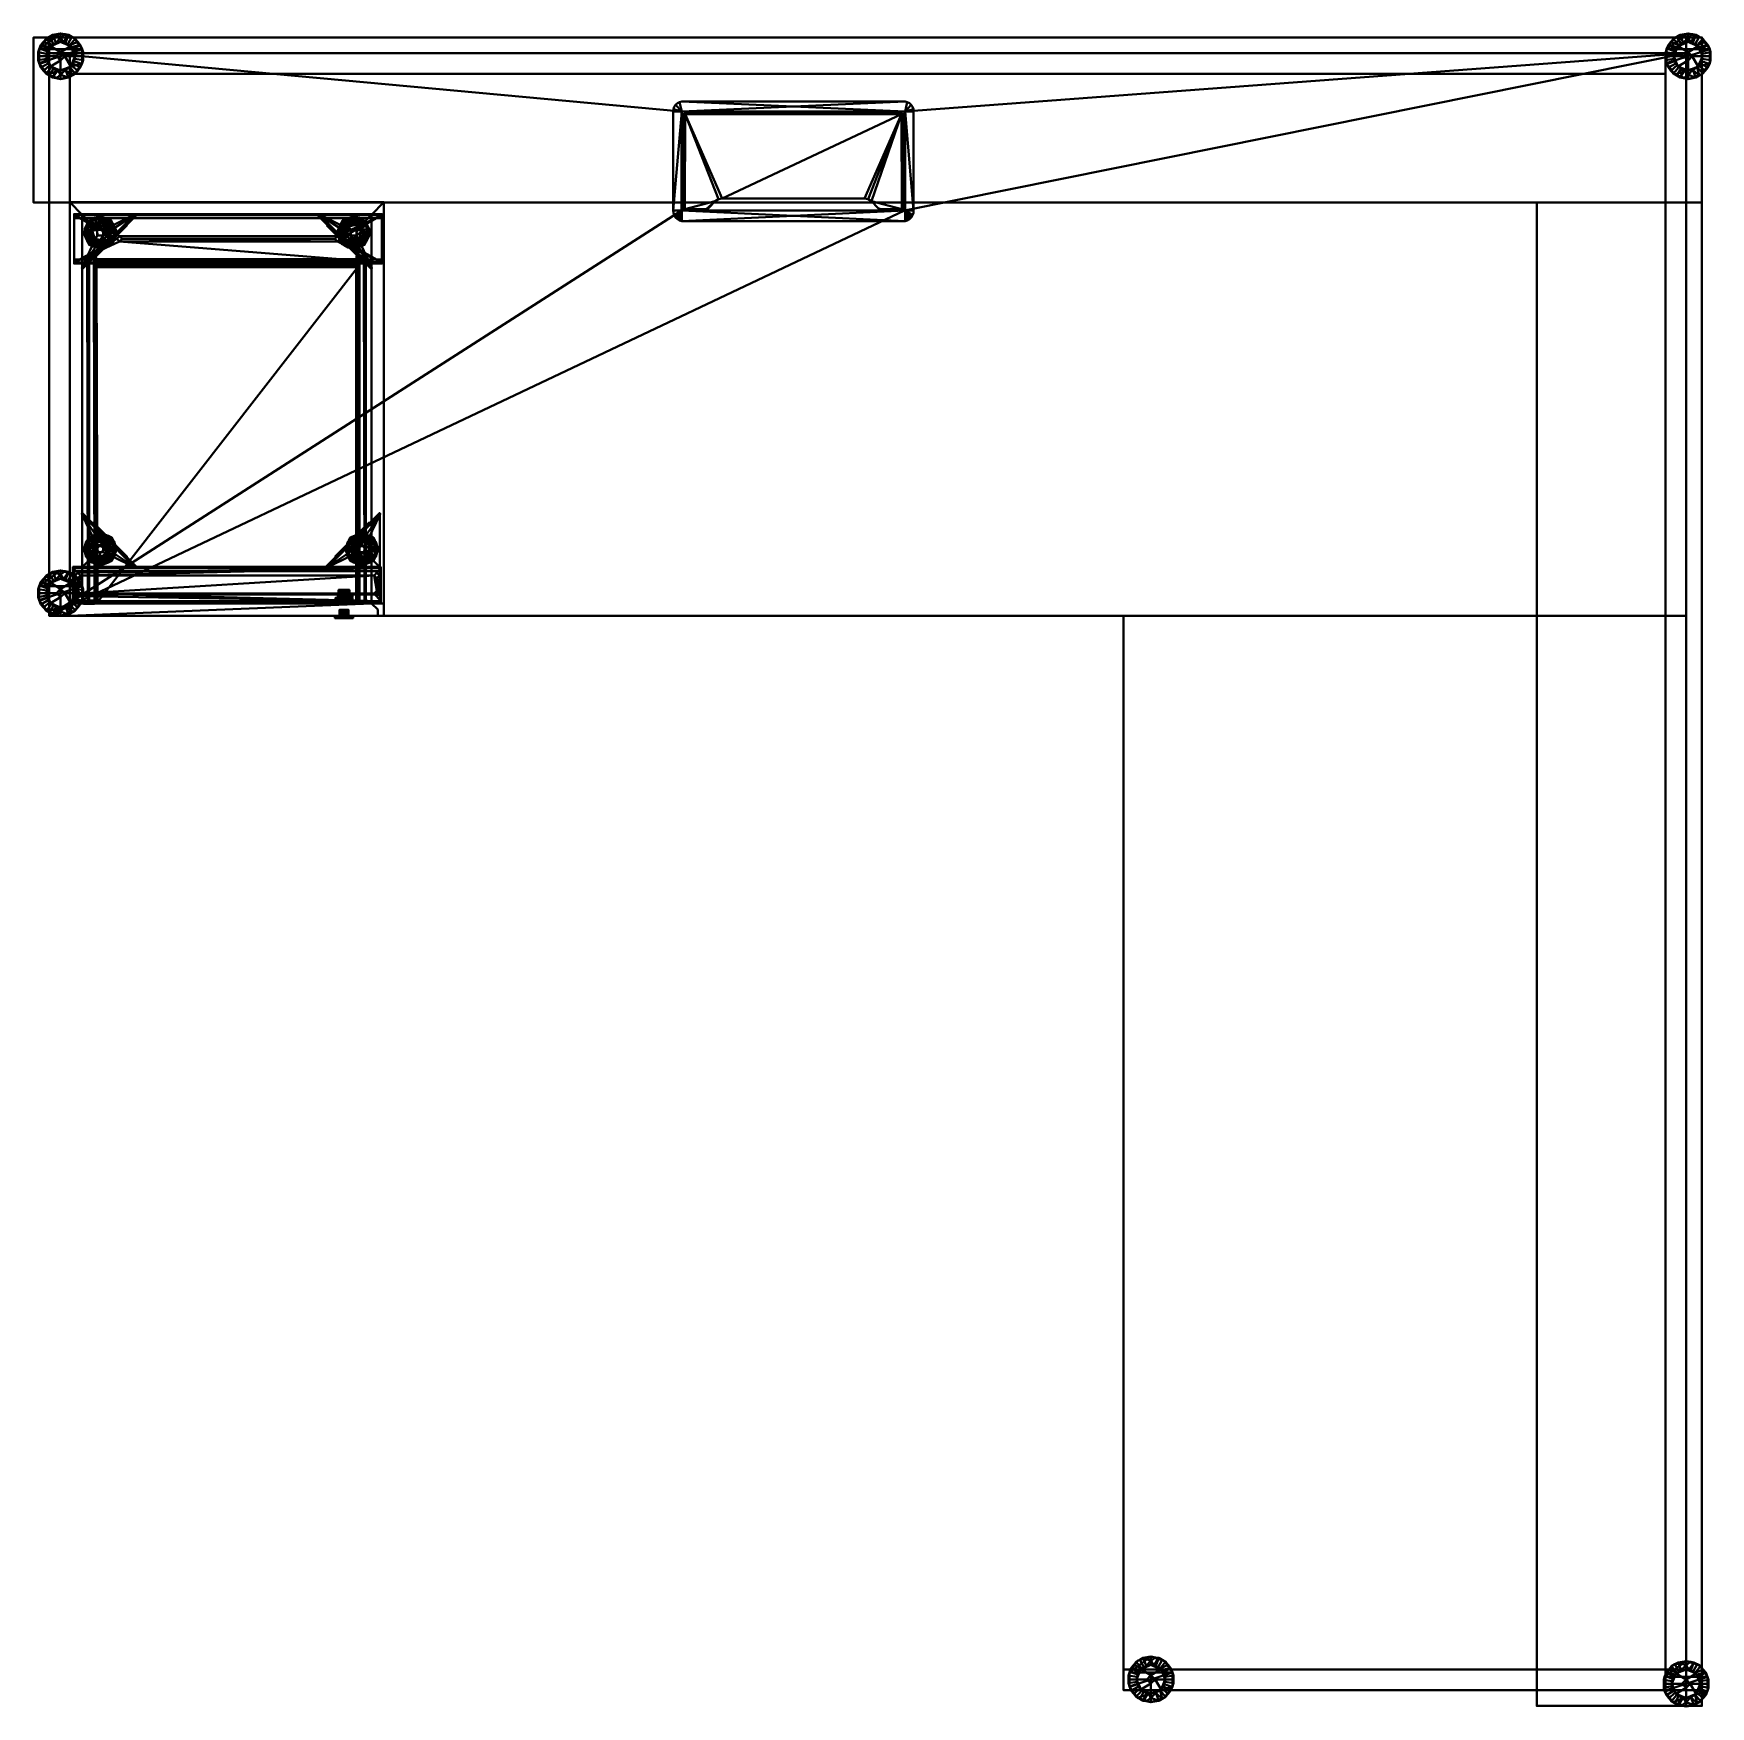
# Model space of a CAD drawing. Header units: millimetres. Extents: x -669 to 1360, y -1670 to 355.
import ezdxf

# ---------------------------------------------------------------- set-up
doc = ezdxf.new("R2010")
doc.units = ezdxf.units.MM
doc.layers.add('I-FURN', color=7, linetype='Continuous', lineweight=40)
doc.layers.add('I-FURN-PNLS', color=7, linetype='Continuous', lineweight=40)

# ---------------------------------------------------------------- blocks, each defined once
blk = doc.blocks.new('Modulo 3 gavetas - Modulo 3 gavetas-213949-Vista 1')
at = {"layer": 'I-FURN', "color": 7, "true_color": 0xf5f5f3}
mesh = blk.add_polyface(dxfattribs=at)
corners = [(-190, 636.8, 700.4), (-190, 151.4, 700.4), (-175, 151.4, 700.4), (-175, 621.8, 700.4), (175, 621.8, 700.4), (175, 151.4, 700.4), (190, 151.4, 700.4), (190, 636.8, 700.4)]
mesh.append_faces([[corners[k] for k in face] for face in [(3, 0, 1, 2)]], dxfattribs={"vtx0": -1, "color": 7})
mesh.append_faces([[corners[k] for k in face] for face in [(0, 3, 4, 7)]], dxfattribs={"vtx0": -1, "vtx2": -1, "color": 7})
mesh.append_faces([[corners[k] for k in face] for face in [(6, 7, 4, 5)]], dxfattribs={"vtx1": -1, "color": 7})
mesh = blk.add_polyface(dxfattribs=at)
corners = [(-190, 636.8, 20), (190, 636.8, 20), (190, 151.4, 20), (175, 151.4, 20), (175, 621.8, 20), (-175, 621.8, 20), (-175, 151.4, 20), (-190, 151.4, 20)]
mesh.append_faces([[corners[k] for k in face] for face in [(4, 5, 0, 1)]], dxfattribs={"vtx1": -1, "vtx3": -1, "color": 7})
mesh.append_faces([[corners[k] for k in face] for face in [(2, 3, 4, 1)]], dxfattribs={"vtx2": -1, "color": 7})
mesh.append_faces([[corners[k] for k in face] for face in [(5, 6, 7, 0)]], dxfattribs={"vtx3": -1, "color": 7})
mesh = blk.add_polyface(dxfattribs=at)
corners = [(-190, 151.4, 700.4), (-190, 636.8, 700.4), (-190, 636.8, 20), (-190, 151.4, 20)]
mesh.append_faces([[corners[k] for k in face] for face in [(3, 0, 1, 2)]], dxfattribs={"color": 7})
mesh = blk.add_polyface(dxfattribs=at)
corners = [(-190, 636.8, 700.4), (190, 636.8, 700.4), (190, 636.8, 20), (-190, 636.8, 20)]
mesh.append_faces([[corners[k] for k in face] for face in [(0, 1, 2, 3)]], dxfattribs={"color": 7})
mesh = blk.add_polyface(dxfattribs=at)
corners = [(190, 636.8, 700.4), (190, 151.4, 700.4), (190, 151.4, 20), (190, 636.8, 20)]
mesh.append_faces([[corners[k] for k in face] for face in [(3, 0, 1, 2)]], dxfattribs={"color": 7})
mesh = blk.add_polyface(dxfattribs=at)
corners = [(187.6, 622.6, 699), (187.6, 622.6, 691.1), (-185, 622.6, 691.1), (-185, 622.6, 699)]
mesh.append_faces([[corners[k] for k in face] for face in [(0, 1, 2, 3)]], dxfattribs={"color": 7})
mesh = blk.add_polyface(dxfattribs=at)
corners = [(-185, 622.6, 699), (-185, 621.9, 699), (-185, 621.6, 699.5), (-185, 621.1, 699.7), (-185, 621.1, 700.4), (-185, 622.1, 700)]
mesh.append_faces([[corners[k] for k in face] for face in [(0, 1, 2, 5)]], dxfattribs={"vtx2": -1, "color": 7})
mesh.append_faces([[corners[k] for k in face] for face in [(2, 3, 4, 5)]], dxfattribs={"vtx3": -1, "color": 7})
mesh = blk.add_polyface(dxfattribs=at)
corners = [(-185, 621.1, 700.4), (187.6, 621.1, 700.4), (187.6, 622.1, 700), (187.6, 622.6, 699), (-185, 622.6, 699), (-185, 622.1, 700)]
mesh.append_faces([[corners[k] for k in face] for face in [(5, 2, 3, 4)]], dxfattribs={"vtx0": -1, "color": 7})
mesh.append_faces([[corners[k] for k in face] for face in [(5, 0, 1, 2)]], dxfattribs={"vtx3": -1, "color": 7})
mesh = blk.add_polyface(dxfattribs=at)
corners = [(-185, 622.6, 691.1), (-185, 622.4, 691.1), (-185, 622.2, 691.1), (-185, 622, 691.1), (-185, 621.9, 691.1), (-185, 621.9, 699), (-185, 622.6, 699)]
mesh.append_faces([[corners[k] for k in face] for face in [(5, 6, 2, 3)]], dxfattribs={"vtx1": -1, "vtx3": -1, "color": 7})
mesh.append_faces([[corners[k] for k in face] for face in [(3, 4, 5)]], dxfattribs={"vtx2": -1, "color": 7})
mesh.append_faces([[corners[k] for k in face] for face in [(6, 0, 1, 2)]], dxfattribs={"vtx3": -1, "color": 7})
mesh = blk.add_polyface(dxfattribs=at)
corners = [(-185, 621.1, 689.7), (-185, 621.1, 689.9), (-185, 621.1, 690), (-185, 621.1, 690.2), (-185, 621.1, 690.4), (-185, 621.6, 690.6), (-185, 621.9, 691.1), (-185, 622, 691.1), (-185, 622.2, 691.1), (-185, 622.4, 691.1), (-185, 622.6, 691.1), (-185, 622.1, 690.1)]
mesh.append_faces([[corners[k] for k in face] for face in [(7, 5, 6), (1, 11, 0)]], dxfattribs={"vtx0": -1, "color": 7})
mesh.append_faces([[corners[k] for k in face] for face in [(8, 11, 5, 7)]], dxfattribs={"vtx0": -1, "vtx1": -1, "vtx2": -1, "color": 7})
mesh.append_faces([[corners[k] for k in face] for face in [(11, 1, 2, 5)]], dxfattribs={"vtx0": -1, "vtx2": -1, "vtx3": -1, "color": 7})
mesh.append_faces([[corners[k] for k in face] for face in [(9, 10, 11, 8), (3, 4, 5, 2)]], dxfattribs={"vtx2": -1, "color": 7})
mesh = blk.add_polyface(dxfattribs=at)
corners = [(-185, 622.6, 691.1), (187.6, 622.6, 691.1), (187.6, 622.1, 690.1), (187.6, 621.1, 689.7), (-185, 621.1, 689.7), (-185, 622.1, 690.1)]
mesh.append_faces([[corners[k] for k in face] for face in [(5, 2, 3, 4)]], dxfattribs={"vtx0": -1, "color": 7})
mesh.append_faces([[corners[k] for k in face] for face in [(5, 0, 1, 2)]], dxfattribs={"vtx3": -1, "color": 7})
mesh = blk.add_polyface(dxfattribs=at)
corners = [(-185, 621.9, 691.1), (187.6, 621.9, 691.1), (187.6, 621.9, 699), (-185, 621.9, 699)]
mesh.append_faces([[corners[k] for k in face] for face in [(0, 1, 2, 3)]], dxfattribs={"color": 7})
mesh = blk.add_polyface(dxfattribs=at)
corners = [(187.6, 621.1, 699.7), (-185, 621.1, 699.7), (-185, 621.6, 699.5), (-185, 621.9, 699), (187.6, 621.9, 699), (187.6, 621.6, 699.5)]
mesh.append_faces([[corners[k] for k in face] for face in [(4, 5, 2, 3)]], dxfattribs={"vtx1": -1, "color": 7})
mesh.append_faces([[corners[k] for k in face] for face in [(0, 1, 2, 5)]], dxfattribs={"vtx2": -1, "color": 7})
mesh = blk.add_polyface(dxfattribs=at)
corners = [(187.6, 621.9, 691.1), (-185, 621.9, 691.1), (-185, 621.6, 690.6), (-185, 621.1, 690.4), (187.6, 621.1, 690.4), (187.6, 621.6, 690.6)]
mesh.append_faces([[corners[k] for k in face] for face in [(4, 5, 2, 3)]], dxfattribs={"vtx1": -1, "color": 7})
mesh.append_faces([[corners[k] for k in face] for face in [(0, 1, 2, 5)]], dxfattribs={"vtx2": -1, "color": 7})
mesh = blk.add_polyface(dxfattribs=at)
corners = [(-185, 564, 700.4), (187.6, 564, 700.4), (187.6, 621.1, 700.4), (-185, 621.1, 700.4), (134, 589.4, 700.4), (130.8, 592.6, 700.4), (134, 595.7, 700.4), (137.1, 592.6, 700.4), (-130, 589.4, 700.4), (-133.2, 592.6, 700.4), (-130, 595.7, 700.4), (-126.9, 592.6, 700.4)]
mesh.append_faces([[corners[k] for k in face] for face in [(10, 3, 9)]], dxfattribs={"vtx0": -1, "vtx1": -1, "color": 7})
mesh.append_faces([[corners[k] for k in face] for face in [(0, 8, 9, 3), (11, 5, 6, 10), (2, 6, 7)]], dxfattribs={"vtx0": -1, "vtx2": -1, "color": 7})
mesh.append_faces([[corners[k] for k in face] for face in [(8, 0, 1, 4)]], dxfattribs={"vtx0": -1, "vtx2": -1, "vtx3": -1, "color": 7})
mesh.append_faces([[corners[k] for k in face] for face in [(2, 3, 10, 6)]], dxfattribs={"vtx1": -1, "vtx2": -1, "vtx3": -1, "color": 7})
mesh.append_faces([[corners[k] for k in face] for face in [(11, 8, 4, 5), (7, 4, 1, 2)]], dxfattribs={"vtx1": -1, "vtx3": -1, "color": 7})
mesh = blk.add_polyface(dxfattribs=at)
corners = [(187.6, 621.1, 699.7), (187.6, 564, 699.7), (-185, 564, 699.7), (-185, 621.1, 699.7), (134, 595.7, 699.7), (130.8, 592.6, 699.7), (134, 589.4, 699.7), (137.1, 592.6, 699.7), (-130, 595.7, 699.7), (-133.2, 592.6, 699.7), (-130, 589.4, 699.7), (-126.9, 592.6, 699.7)]
mesh.append_faces([[corners[k] for k in face] for face in [(2, 10, 1), (7, 1, 6)]], dxfattribs={"vtx0": -1, "vtx1": -1, "color": 7})
mesh.append_faces([[corners[k] for k in face] for face in [(3, 8, 9, 2)]], dxfattribs={"vtx0": -1, "vtx2": -1, "color": 7})
mesh.append_faces([[corners[k] for k in face] for face in [(8, 3, 0, 4)]], dxfattribs={"vtx0": -1, "vtx2": -1, "vtx3": -1, "color": 7})
mesh.append_faces([[corners[k] for k in face] for face in [(9, 10, 2), (5, 6, 11)]], dxfattribs={"vtx1": -1, "vtx2": -1, "color": 7})
mesh.append_faces([[corners[k] for k in face] for face in [(10, 11, 6, 1)]], dxfattribs={"vtx1": -1, "vtx2": -1, "vtx3": -1, "color": 7})
mesh.append_faces([[corners[k] for k in face] for face in [(4, 5, 11, 8), (7, 4, 0, 1)]], dxfattribs={"vtx1": -1, "vtx3": -1, "color": 7})
mesh = blk.add_polyface(dxfattribs=at)
corners = [(-185, 564, 699.7), (-185, 564, 699.9), (-185, 564, 700), (-185, 564, 700.2), (-185, 564, 700.4), (-185, 621.1, 700.4), (-185, 621.1, 699.7)]
mesh.append_faces([[corners[k] for k in face] for face in [(6, 2, 5)]], dxfattribs={"vtx0": -1, "vtx1": -1, "color": 7})
mesh.append_faces([[corners[k] for k in face] for face in [(1, 2, 6, 0)]], dxfattribs={"vtx1": -1, "color": 7})
mesh.append_faces([[corners[k] for k in face] for face in [(3, 4, 5, 2)]], dxfattribs={"vtx2": -1, "color": 7})
mesh = blk.add_polyface(dxfattribs=at)
corners = [(-185, 617.6, 690.4), (-185, 621.1, 690.4), (-185, 621.1, 690.2), (-185, 621.1, 690), (-185, 621.1, 689.9), (-185, 621.1, 689.7), (-185, 617.6, 689.7)]
mesh.append_faces([[corners[k] for k in face] for face in [(6, 3, 4, 5)]], dxfattribs={"vtx0": -1, "color": 7})
mesh.append_faces([[corners[k] for k in face] for face in [(0, 3, 6)]], dxfattribs={"vtx0": -1, "vtx1": -1, "color": 7})
mesh.append_faces([[corners[k] for k in face] for face in [(0, 1, 2, 3)]], dxfattribs={"vtx3": -1, "color": 7})
mesh = blk.add_polyface(dxfattribs=at)
corners = [(-185, 617.6, 689.7), (-185, 621.1, 689.7), (187.6, 621.1, 689.7), (187.6, 617.6, 689.7)]
mesh.append_faces([[corners[k] for k in face] for face in [(3, 0, 1, 2)]], dxfattribs={"color": 7})
mesh = blk.add_polyface(dxfattribs=at)
corners = [(187.6, 621.1, 690.4), (-185, 621.1, 690.4), (-185, 617.6, 690.4), (187.6, 617.6, 690.4)]
mesh.append_faces([[corners[k] for k in face] for face in [(1, 2, 3, 0)]], dxfattribs={"color": 7})
mesh = blk.add_polyface(dxfattribs=at)
corners = [(187.6, 617.6, 690.4), (-185, 617.6, 690.4), (-185, 617.6, 689.7), (187.6, 617.6, 689.7)]
mesh.append_faces([[corners[k] for k in face] for face in [(0, 1, 2, 3)]], dxfattribs={"color": 7})
mesh = blk.add_polyface(dxfattribs=at)
corners = [(-175, 558.6, 20.5), (-175.1, 558.3, 20.5), (-175.3, 558, 20.6), (-175.4, 557.6, 20.6), (-175.6, 557.3, 20.7), (-163.5, 569.4, 20.7), (-163.4, 569.3, 21), (-163.3, 569.2, 21.2), (-122.5, 610.1, 21.2), (-122.5, 610.1, 21), (-122.6, 610.2, 20.7), (-110.6, 622.3, 20.7), (-110.9, 622.2, 20.6), (-111.2, 622, 20.6), (-111.5, 621.9, 20.5), (-111.9, 621.8, 20.5)]
mesh.append_faces([[corners[k] for k in face] for face in [(9, 6, 7, 8), (0, 14, 15)]], dxfattribs={"vtx0": -1, "color": 7})
mesh.append_faces([[corners[k] for k in face] for face in [(13, 10, 12), (3, 5, 2)]], dxfattribs={"vtx0": -1, "vtx1": -1, "color": 7})
mesh.append_faces([[corners[k] for k in face] for face in [(14, 5, 10), (1, 5, 14)]], dxfattribs={"vtx0": -1, "vtx1": -1, "vtx2": -1, "color": 7})
mesh.append_faces([[corners[k] for k in face] for face in [(10, 5, 6, 9), (14, 0, 1)]], dxfattribs={"vtx0": -1, "vtx2": -1, "color": 7})
mesh.append_faces([[corners[k] for k in face] for face in [(1, 2, 5), (13, 14, 10)]], dxfattribs={"vtx1": -1, "vtx2": -1, "color": 7})
mesh.append_faces([[corners[k] for k in face] for face in [(3, 4, 5), (10, 11, 12)]], dxfattribs={"vtx2": -1, "color": 7})
mesh = blk.add_polyface(dxfattribs=at)
corners = [(-175, 621.8, 700.4), (-175, 151.4, 700.4), (-175, 151.4, 20), (-175, 621.8, 20)]
mesh.append_faces([[corners[k] for k in face] for face in [(0, 1, 2, 3)]], dxfattribs={"color": 7})
mesh = blk.add_polyface(dxfattribs=at)
corners = [(175, 621.8, 700.4), (-175, 621.8, 700.4), (-175, 621.8, 20), (175, 621.8, 20)]
mesh.append_faces([[corners[k] for k in face] for face in [(3, 0, 1, 2)]], dxfattribs={"color": 7})
mesh = blk.add_polyface(dxfattribs=at)
corners = [(-175, 621.8, 20.5), (-175, 558.6, 20.5), (-111.9, 621.8, 20.5), (-149.8, 596.5, 20.5), (-156.9, 596.5, 20.5), (-156.9, 603.6, 20.5), (-149.8, 603.6, 20.5)]
mesh.append_faces([[corners[k] for k in face] for face in [(4, 1, 3)]], dxfattribs={"vtx0": -1, "vtx1": -1, "color": 7})
mesh.append_faces([[corners[k] for k in face] for face in [(3, 1, 2), (6, 2, 0, 5)]], dxfattribs={"vtx0": -1, "vtx2": -1, "color": 7})
mesh.append_faces([[corners[k] for k in face] for face in [(6, 3, 2)]], dxfattribs={"vtx1": -1, "vtx2": -1, "color": 7})
mesh.append_faces([[corners[k] for k in face] for face in [(4, 5, 0, 1)]], dxfattribs={"vtx1": -1, "vtx3": -1, "color": 7})
mesh = blk.add_polyface(dxfattribs=at)
corners = [(-175, 621.8, 20.5), (-111.9, 621.8, 20.5), (-111.9, 621.8, 19.6), (-111.9, 621.8, 19.1), (-111.9, 621.8, 18.6), (-175, 621.8, 18.6)]
mesh.append_faces([[corners[k] for k in face] for face in [(5, 3, 4)]], dxfattribs={"vtx0": -1, "color": 7})
mesh.append_faces([[corners[k] for k in face] for face in [(1, 2, 0)]], dxfattribs={"vtx1": -1, "color": 7})
mesh.append_faces([[corners[k] for k in face] for face in [(5, 0, 2, 3)]], dxfattribs={"vtx1": -1, "vtx3": -1, "color": 7})
mesh = blk.add_polyface(dxfattribs=at)
corners = [(-111.9, 621.8, 18.6), (-175, 558.6, 18.6), (-175, 621.8, 18.6), (-156.9, 603.6, 18.6), (-156.9, 596.5, 18.6), (-149.8, 596.5, 18.6), (-149.8, 603.6, 18.6)]
mesh.append_faces([[corners[k] for k in face] for face in [(5, 1, 4)]], dxfattribs={"vtx0": -1, "vtx1": -1, "color": 7})
mesh.append_faces([[corners[k] for k in face] for face in [(0, 5, 6), (2, 3, 4, 1)]], dxfattribs={"vtx0": -1, "vtx2": -1, "color": 7})
mesh.append_faces([[corners[k] for k in face] for face in [(0, 1, 5)]], dxfattribs={"vtx1": -1, "vtx2": -1, "color": 7})
mesh.append_faces([[corners[k] for k in face] for face in [(2, 0, 6, 3)]], dxfattribs={"vtx1": -1, "vtx3": -1, "color": 7})
mesh = blk.add_polyface(dxfattribs=at)
corners = [(-175, 621.8, 18.6), (-175, 558.6, 18.6), (-175, 558.6, 19.6), (-175, 558.6, 20), (-175, 558.6, 20.5), (-175, 621.8, 20.5)]
mesh.append_faces([[corners[k] for k in face] for face in [(2, 5, 0, 1)]], dxfattribs={"vtx0": -1, "color": 7})
mesh.append_faces([[corners[k] for k in face] for face in [(3, 4, 5, 2)]], dxfattribs={"vtx2": -1, "color": 7})
mesh = blk.add_polyface(dxfattribs=at)
corners = [(-174.6, 556.4, 19.4), (-174.7, 556.9, 19), (-174.8, 557.4, 18.8), (-174.9, 558, 18.7), (-175, 558.6, 18.6), (-111.9, 621.8, 18.6), (-111.3, 621.6, 18.7), (-110.7, 621.5, 18.8), (-110.1, 621.4, 19), (-109.6, 621.4, 19.4), (-121.7, 609.3, 19.4), (-121.3, 608.9, 20.2), (-121.1, 608.8, 21.2), (-162, 567.9, 21.2), (-162.1, 568, 20.2), (-162.5, 568.4, 19.4)]
mesh.append_faces([[corners[k] for k in face] for face in [(8, 10, 7), (2, 15, 1)]], dxfattribs={"vtx0": -1, "vtx1": -1, "color": 7})
mesh.append_faces([[corners[k] for k in face] for face in [(6, 10, 15), (6, 15, 3)]], dxfattribs={"vtx0": -1, "vtx1": -1, "vtx2": -1, "color": 7})
mesh.append_faces([[corners[k] for k in face] for face in [(15, 2, 3), (10, 6, 7)]], dxfattribs={"vtx0": -1, "vtx2": -1, "color": 7})
mesh.append_faces([[corners[k] for k in face] for face in [(13, 14, 11, 12), (5, 6, 4)]], dxfattribs={"vtx1": -1, "color": 7})
mesh.append_faces([[corners[k] for k in face] for face in [(3, 4, 6)]], dxfattribs={"vtx1": -1, "vtx2": -1, "color": 7})
mesh.append_faces([[corners[k] for k in face] for face in [(14, 15, 10, 11)]], dxfattribs={"vtx1": -1, "vtx3": -1, "color": 7})
mesh.append_faces([[corners[k] for k in face] for face in [(8, 9, 10), (15, 0, 1)]], dxfattribs={"vtx2": -1, "color": 7})
at = {"layer": 'I-FURN', "color": 250, "true_color": 0x191919}
mesh = blk.add_polyface(dxfattribs=at)
corners = [(-140, 615), (-133.4, 601.2), (-138.5, 586.7), (-152.3, 580.1), (-166.7, 585.2), (-173.3, 599), (-168.2, 613.4), (-154.4, 620.1)]
mesh.append_faces([[corners[k] for k in face] for face in [(4, 2, 3)]], dxfattribs={"vtx0": -1, "color": 250})
mesh.append_faces([[corners[k] for k in face] for face in [(1, 2, 7, 0), (5, 6, 4)]], dxfattribs={"vtx1": -1, "color": 250})
mesh.append_faces([[corners[k] for k in face] for face in [(6, 7, 2, 4)]], dxfattribs={"vtx1": -1, "vtx2": -1, "vtx3": -1, "color": 250})
mesh = blk.add_polyface(dxfattribs=at)
corners = [(-146.7, 607.5, 10), (-144.1, 610.4, 9.2), (-141.9, 612.8, 7.1), (-140.5, 614.4, 3.8), (-140, 615), (-154.4, 620.1), (-168.2, 613.4), (-173.3, 599), (-166.7, 585.2), (-166.2, 585.8, 3.8), (-164.7, 587.4, 7.1), (-162.6, 589.8, 9.2), (-160, 592.6, 10), (-163.1, 602.2, 10), (-156.4, 609.6, 10), (-152.1, 608.7, 10), (-161.7, 597.9, 10), (-145.3, 616.8), (-169.1, 590.3), (-149.4, 608.1, 10), (-160.9, 595.3, 10), (-148.4, 616.4, 7.1), (-145.7, 613.6, 8.3), (-169, 593.4, 7.1), (-168.2, 589.4, 5.6), (-154.7, 616.3, 7.8), (-161.3, 616.8), (-159.8, 605.9, 10), (-163.6, 613.8, 7.1), (-168.2, 608.6, 7.1), (-169.6, 599.7, 7.8), (-170.8, 606.2), (-144.7, 616.8, 4.7), (-165.6, 592, 8.8), (-149.9, 618.5), (-152, 619, 4.5), (-156, 619, 4.2), (-159.3, 615.8, 7.4), (-157.9, 618.4), (-159.9, 618.2, 3.7), (-171.2, 594.7), (-172, 596.7, 4.5), (-172.4, 600.7, 4.2), (-169.6, 604.2, 7.3), (-172, 602.6), (-172.1, 604.7, 3.7), (-154.3, 609.1, 10), (-151.6, 614.7, 8.8), (-164.8, 615.1), (-158.1, 607.7, 10), (-164.6, 610, 8.6), (-167.3, 612.5, 5), (-169.5, 609.8), (-161.4, 604, 10), (-167.7, 596.8, 8.8), (-161.3, 596.6, 10), (-162.4, 600, 10)]
mesh.append_faces([[corners[k] for k in face] for face in [(9, 18, 8)]], dxfattribs={"vtx0": -1, "color": 250})
mesh.append_faces([[corners[k] for k in face] for face in [(53, 43, 13)]], dxfattribs={"vtx0": -1, "vtx1": -1, "color": 250})
mesh.append_faces([[corners[k] for k in face] for face in [(43, 30, 13), (21, 47, 19), (37, 25, 36), (42, 45, 44), (33, 11, 20), (19, 22, 21), (33, 23, 24), (19, 1, 22), (55, 23, 33), (3, 17, 32), (18, 24, 23), (22, 32, 21), (18, 9, 24), (41, 30, 42), (35, 36, 25), (39, 48, 28), (35, 47, 21), (7, 41, 42), (29, 53, 50), (40, 23, 41), (29, 51, 52), (32, 22, 2), (35, 5, 36), (33, 24, 10), (55, 54, 23), (32, 34, 21), (47, 35, 25), (21, 34, 35), (39, 28, 37), (38, 39, 36), (28, 49, 37), (36, 39, 37), (54, 41, 23), (43, 42, 30), (45, 42, 43), (54, 56, 30), (29, 45, 43), (14, 25, 37), (46, 47, 25), (29, 50, 51), (50, 49, 28), (51, 50, 28), (43, 53, 29), (48, 51, 28), (45, 29, 52), (41, 54, 30)]], dxfattribs={"vtx0": -1, "vtx1": -1, "vtx2": -1, "color": 250})
mesh.append_faces([[corners[k] for k in face] for face in [(22, 1, 2), (25, 14, 46), (32, 2, 3), (24, 9, 10), (33, 10, 11), (51, 48, 6), (35, 34, 5), (37, 49, 14), (36, 5, 38), (41, 7, 40), (51, 6, 52)]], dxfattribs={"vtx0": -1, "vtx2": -1, "color": 250})
mesh.append_faces([[corners[k] for k in face] for face in [(39, 38, 26, 48), (54, 55, 16, 56)]], dxfattribs={"vtx0": -1, "vtx3": -1, "color": 250})
mesh.append_faces([[corners[k] for k in face] for face in [(15, 19, 47, 46), (17, 34, 32), (20, 55, 33), (27, 49, 50, 53), (40, 18, 23), (31, 44, 45, 52), (44, 7, 42), (56, 13, 30)]], dxfattribs={"vtx1": -1, "vtx2": -1, "color": 250})
mesh.append_faces([[corners[k] for k in face] for face in [(19, 0, 1), (3, 4, 17), (11, 12, 20)]], dxfattribs={"vtx2": -1, "color": 250})
mesh = blk.add_polyface(dxfattribs=at)
corners = [(-166.7, 585.2), (-152.3, 580.1), (-138.5, 586.7), (-133.4, 601.2), (-140, 615), (-140.5, 614.4, 3.8), (-141.9, 612.8, 7.1), (-144.1, 610.4, 9.2), (-146.7, 607.5, 10), (-143.6, 598, 10), (-150.2, 590.6, 10), (-160, 592.6, 10), (-162.6, 589.8, 9.2), (-164.7, 587.4, 7.1), (-166.2, 585.8, 3.8), (-154.6, 591.5, 10), (-144.9, 602.3, 10), (-161.4, 583.3), (-137.5, 609.9), (-157.3, 592.1, 10), (-145.8, 604.9, 10), (-158.3, 583.8, 7.1), (-161, 586.5, 8.3), (-137.6, 606.8, 7.1), (-138.4, 610.7, 5.6), (-152, 583.9, 7.8), (-145.4, 583.4), (-146.9, 594.3, 10), (-143.1, 586.4, 7.1), (-138.5, 591.6, 7.1), (-137.1, 600.5, 7.8), (-135.9, 593.9), (-161.9, 583.4, 4.7), (-141, 608.2, 8.8), (-156.8, 581.7), (-154.7, 581.2, 4.5), (-150.7, 581.2, 4.2), (-147.4, 584.4, 7.4), (-148.8, 581.8), (-146.8, 582, 3.7), (-135.4, 605.5), (-134.7, 603.4, 4.5), (-134.3, 599.4, 4.2), (-137, 596, 7.3), (-134.6, 597.5), (-134.6, 595.5, 3.7), (-152.4, 591, 10), (-155.1, 585.5, 8.8), (-141.9, 585.1), (-148.6, 592.4, 10), (-142.1, 590.1, 8.6), (-139.4, 587.7, 5), (-137.2, 590.3), (-145.2, 596.2, 10), (-139, 603.4, 8.8), (-145.4, 603.6, 10), (-144.2, 600.1, 10)]
mesh.append_faces([[corners[k] for k in face] for face in [(5, 18, 4)]], dxfattribs={"vtx0": -1, "color": 250})
mesh.append_faces([[corners[k] for k in face] for face in [(14, 32, 13), (53, 43, 9)]], dxfattribs={"vtx0": -1, "vtx1": -1, "color": 250})
mesh.append_faces([[corners[k] for k in face] for face in [(33, 7, 20), (21, 47, 19), (37, 25, 36), (42, 45, 44), (19, 12, 22), (33, 23, 24), (43, 30, 9), (55, 23, 33), (14, 17, 32), (18, 24, 23), (22, 32, 21), (21, 19, 22), (18, 5, 24), (35, 47, 21), (41, 30, 42), (35, 36, 25), (28, 51, 50), (3, 41, 42), (29, 53, 50), (40, 23, 41), (29, 51, 52), (32, 22, 13), (35, 1, 36), (33, 24, 6), (55, 54, 23), (32, 34, 21), (47, 35, 25), (21, 34, 35), (39, 28, 37), (38, 39, 36), (28, 49, 37), (36, 39, 37), (54, 41, 23), (43, 42, 30), (45, 42, 43), (54, 56, 30), (29, 45, 43), (10, 25, 37), (46, 47, 25), (39, 48, 28), (50, 49, 28), (28, 48, 51), (43, 53, 29), (29, 50, 51), (45, 29, 52), (41, 54, 30)]], dxfattribs={"vtx0": -1, "vtx1": -1, "vtx2": -1, "color": 250})
mesh.append_faces([[corners[k] for k in face] for face in [(25, 10, 46), (24, 5, 6), (22, 12, 13), (33, 6, 7), (35, 34, 1), (51, 48, 2), (36, 1, 38), (41, 3, 40), (51, 2, 52)]], dxfattribs={"vtx0": -1, "vtx2": -1, "color": 250})
mesh.append_faces([[corners[k] for k in face] for face in [(39, 38, 26, 48), (54, 55, 16, 56)]], dxfattribs={"vtx0": -1, "vtx3": -1, "color": 250})
mesh.append_faces([[corners[k] for k in face] for face in [(15, 19, 47, 46), (17, 34, 32), (20, 55, 33), (27, 49, 50, 53), (49, 10, 37), (40, 18, 23), (31, 44, 45, 52), (44, 3, 42), (56, 9, 30)]], dxfattribs={"vtx1": -1, "vtx2": -1, "color": 250})
mesh.append_faces([[corners[k] for k in face] for face in [(19, 11, 12), (7, 8, 20), (14, 0, 17)]], dxfattribs={"vtx2": -1, "color": 250})
at = {"layer": 'I-FURN', "color": 7, "true_color": 0xf5f5f3}
mesh = blk.add_polyface(dxfattribs=at)
corners = [(-122.5, 610.1, 21.2), (-163.3, 569.2, 21.2), (-163.3, 569.2, 29.9), (-122.5, 610.1, 29.9)]
mesh.append_faces([[corners[k] for k in face] for face in [(2, 3, 0, 1)]], dxfattribs={"color": 7})
mesh = blk.add_polyface(dxfattribs=at)
corners = [(-162, 567.9, 29.9), (-121.1, 608.8, 29.9), (-122.5, 610.1, 29.9), (-163.3, 569.2, 29.9)]
mesh.append_faces([[corners[k] for k in face] for face in [(1, 2, 3, 0)]], dxfattribs={"color": 7})
at = {"layer": 'I-FURN', "color": 250, "true_color": 0x191919}
mesh = blk.add_polyface(dxfattribs=at)
corners = [(-160, 592.6, 10), (-150.2, 590.6, 10), (-143.6, 598, 10), (-146.7, 607.5, 10), (-156.4, 609.6, 10), (-163.1, 602.2, 10), (-156.7, 596.4, 10), (-157.1, 603.4, 10), (-150, 603.8, 10), (-149.6, 596.7, 10)]
mesh.append_faces([[corners[k] for k in face] for face in [(9, 2, 8)]], dxfattribs={"vtx0": -1, "vtx1": -1, "color": 250})
mesh.append_faces([[corners[k] for k in face] for face in [(4, 7, 8), (7, 4, 5), (1, 9, 6, 0), (9, 1, 2)]], dxfattribs={"vtx0": -1, "vtx2": -1, "color": 250})
mesh.append_faces([[corners[k] for k in face] for face in [(8, 2, 3, 4)]], dxfattribs={"vtx0": -1, "vtx3": -1, "color": 250})
mesh.append_faces([[corners[k] for k in face] for face in [(5, 0, 6, 7)]], dxfattribs={"vtx1": -1, "vtx3": -1, "color": 250})
at = {"layer": 'I-FURN', "color": 7, "true_color": 0xf5f5f3}
mesh = blk.add_polyface(dxfattribs=at)
corners = [(-122.6, 610.2, 20.7), (-121.7, 609.3, 19.4), (-109.6, 621.4, 19.4), (-110.6, 622.3, 20.7)]
mesh.append_faces([[corners[k] for k in face] for face in [(0, 1, 2, 3)]], dxfattribs={"color": 7})
mesh = blk.add_polyface(dxfattribs=at)
corners = [(-122.5, 610.1, 21.2), (-121.1, 608.8, 21.2), (-121.3, 608.9, 20.2), (-121.7, 609.3, 19.4), (-122.6, 610.2, 20.7), (-122.5, 610.1, 21)]
mesh.append_faces([[corners[k] for k in face] for face in [(2, 5, 0, 1)]], dxfattribs={"vtx0": -1, "color": 7})
mesh.append_faces([[corners[k] for k in face] for face in [(4, 5, 2, 3)]], dxfattribs={"vtx1": -1, "color": 7})
mesh = blk.add_polyface(dxfattribs=at)
corners = [(-121.1, 608.8, 21.2), (-122.5, 610.1, 21.2), (-122.5, 610.1, 29.9), (-121.1, 608.8, 29.9)]
mesh.append_faces([[corners[k] for k in face] for face in [(0, 1, 2, 3)]], dxfattribs={"color": 7})
mesh = blk.add_polyface(dxfattribs=at)
corners = [(-110.6, 622.3, 20.7), (-109.6, 621.4, 19.4), (-110.1, 621.4, 19), (-110.7, 621.5, 18.8), (-111.3, 621.6, 18.7), (-111.9, 621.8, 18.6), (-111.9, 621.8, 19.1), (-111.9, 621.8, 19.6), (-111.9, 621.8, 20.5), (-111.5, 621.9, 20.5), (-111.2, 622, 20.6), (-110.9, 622.2, 20.6), (-109.9, 621.7, 19.8), (-110.3, 622, 20.3), (-111.3, 621.8, 20), (-110.6, 621.6, 19.3), (-110.4, 622.2, 20.5), (-110.8, 622, 20.2), (-110.6, 621.8, 19.8), (-111.2, 621.7, 19.5), (-111.2, 621.7, 19.1), (-111.9, 621.8, 20), (-110.1, 621.8, 20)]
mesh.append_faces([[corners[k] for k in face] for face in [(13, 17, 16)]], dxfattribs={"vtx0": -1, "vtx1": -1, "color": 7})
mesh.append_faces([[corners[k] for k in face] for face in [(18, 15, 19), (14, 17, 18), (2, 15, 12), (13, 18, 17), (19, 15, 20), (17, 14, 10), (9, 14, 21), (19, 14, 18), (6, 19, 20), (12, 15, 18), (16, 17, 11), (14, 19, 7), (3, 20, 15), (4, 6, 20)]], dxfattribs={"vtx0": -1, "vtx1": -1, "vtx2": -1, "color": 7})
mesh.append_faces([[corners[k] for k in face] for face in [(14, 9, 10), (20, 3, 4), (14, 7, 21)]], dxfattribs={"vtx0": -1, "vtx2": -1, "color": 7})
mesh.append_faces([[corners[k] for k in face] for face in [(18, 13, 22, 12)]], dxfattribs={"vtx0": -1, "vtx3": -1, "color": 7})
mesh.append_faces([[corners[k] for k in face] for face in [(1, 2, 12)]], dxfattribs={"vtx1": -1, "color": 7})
mesh.append_faces([[corners[k] for k in face] for face in [(2, 3, 15), (6, 7, 19), (10, 11, 17)]], dxfattribs={"vtx1": -1, "vtx2": -1, "color": 7})
mesh.append_faces([[corners[k] for k in face] for face in [(21, 8, 9), (4, 5, 6), (11, 0, 16)]], dxfattribs={"vtx2": -1, "color": 7})
mesh = blk.add_polyface(dxfattribs=at)
corners = [(111.9, 621.8, 19.6), (111.9, 621.8, 18.6), (111.3, 621.6, 18.7), (110.7, 621.5, 18.8), (110.1, 621.4, 19), (109.6, 621.4, 19.4), (110.6, 622.3, 20.7), (110.9, 622.2, 20.6), (111.2, 622, 20.6), (111.5, 621.9, 20.5), (111.9, 621.8, 20.5), (111.9, 621.8, 20), (109.9, 621.7, 19.8), (110.3, 622, 20.3), (111.1, 621.7, 19.3), (110.9, 621.9, 20.2), (110.6, 621.8, 19.8), (111.3, 621.8, 19.8), (110.5, 621.6, 19.4), (111.3, 621.9, 20.2), (111.9, 621.8, 19.1), (110.4, 622.2, 20.5), (110.1, 621.8, 20)]
mesh.append_faces([[corners[k] for k in face] for face in [(5, 18, 4), (12, 18, 5)]], dxfattribs={"vtx0": -1, "vtx1": -1, "color": 7})
mesh.append_faces([[corners[k] for k in face] for face in [(20, 2, 14), (3, 18, 14), (16, 17, 14), (17, 19, 11), (17, 0, 14), (21, 7, 15), (16, 13, 15), (18, 16, 14), (16, 18, 12), (19, 17, 15), (16, 15, 17), (8, 19, 15), (11, 19, 9)]], dxfattribs={"vtx0": -1, "vtx1": -1, "vtx2": -1, "color": 7})
mesh.append_faces([[corners[k] for k in face] for face in [(18, 3, 4), (17, 11, 0), (19, 8, 9), (15, 7, 8), (14, 0, 20), (15, 13, 21)]], dxfattribs={"vtx0": -1, "vtx2": -1, "color": 7})
mesh.append_faces([[corners[k] for k in face] for face in [(16, 12, 22, 13)]], dxfattribs={"vtx0": -1, "vtx3": -1, "color": 7})
mesh.append_faces([[corners[k] for k in face] for face in [(10, 11, 9), (6, 7, 21)]], dxfattribs={"vtx1": -1, "color": 7})
mesh.append_faces([[corners[k] for k in face] for face in [(2, 3, 14)]], dxfattribs={"vtx1": -1, "vtx2": -1, "color": 7})
mesh.append_faces([[corners[k] for k in face] for face in [(20, 1, 2)]], dxfattribs={"vtx2": -1, "color": 7})
mesh = blk.add_polyface(dxfattribs=at)
corners = [(109.6, 621.4, 19.4), (121.7, 609.3, 19.4), (122.6, 610.2, 20.7), (110.6, 622.3, 20.7)]
mesh.append_faces([[corners[k] for k in face] for face in [(2, 3, 0, 1)]], dxfattribs={"color": 7})
mesh = blk.add_polyface(dxfattribs=at)
corners = [(109.6, 621.4, 19.4), (110.1, 621.4, 19), (110.7, 621.5, 18.8), (111.3, 621.6, 18.7), (111.9, 621.8, 18.6), (175, 558.6, 18.6), (174.9, 558, 18.7), (174.8, 557.4, 18.8), (174.7, 556.9, 19), (174.6, 556.4, 19.4), (162.5, 568.4, 19.4), (162.1, 568, 20.2), (162, 567.9, 21.2), (121.1, 608.8, 21.2), (121.3, 608.9, 20.2), (121.7, 609.3, 19.4)]
mesh.append_faces([[corners[k] for k in face] for face in [(8, 10, 7), (2, 15, 1)]], dxfattribs={"vtx0": -1, "vtx1": -1, "color": 7})
mesh.append_faces([[corners[k] for k in face] for face in [(6, 10, 15), (6, 15, 3)]], dxfattribs={"vtx0": -1, "vtx1": -1, "vtx2": -1, "color": 7})
mesh.append_faces([[corners[k] for k in face] for face in [(15, 2, 3), (10, 6, 7)]], dxfattribs={"vtx0": -1, "vtx2": -1, "color": 7})
mesh.append_faces([[corners[k] for k in face] for face in [(13, 14, 11, 12), (5, 6, 4)]], dxfattribs={"vtx1": -1, "color": 7})
mesh.append_faces([[corners[k] for k in face] for face in [(3, 4, 6)]], dxfattribs={"vtx1": -1, "vtx2": -1, "color": 7})
mesh.append_faces([[corners[k] for k in face] for face in [(14, 15, 10, 11)]], dxfattribs={"vtx1": -1, "vtx3": -1, "color": 7})
mesh.append_faces([[corners[k] for k in face] for face in [(8, 9, 10), (15, 0, 1)]], dxfattribs={"vtx2": -1, "color": 7})
mesh = blk.add_polyface(dxfattribs=at)
corners = [(111.9, 621.8, 20.5), (111.5, 621.9, 20.5), (111.2, 622, 20.6), (110.9, 622.2, 20.6), (110.6, 622.3, 20.7), (122.6, 610.2, 20.7), (122.5, 610.1, 21), (122.5, 610.1, 21.2), (163.3, 569.2, 21.2), (163.4, 569.3, 21), (163.5, 569.4, 20.7), (175.6, 557.3, 20.7), (175.4, 557.6, 20.6), (175.3, 558, 20.6), (175.1, 558.3, 20.5), (175, 558.6, 20.5)]
mesh.append_faces([[corners[k] for k in face] for face in [(9, 6, 7, 8), (0, 14, 15)]], dxfattribs={"vtx0": -1, "color": 7})
mesh.append_faces([[corners[k] for k in face] for face in [(13, 10, 12), (3, 5, 2)]], dxfattribs={"vtx0": -1, "vtx1": -1, "color": 7})
mesh.append_faces([[corners[k] for k in face] for face in [(14, 5, 10), (1, 5, 14)]], dxfattribs={"vtx0": -1, "vtx1": -1, "vtx2": -1, "color": 7})
mesh.append_faces([[corners[k] for k in face] for face in [(10, 5, 6, 9), (14, 0, 1)]], dxfattribs={"vtx0": -1, "vtx2": -1, "color": 7})
mesh.append_faces([[corners[k] for k in face] for face in [(1, 2, 5), (13, 14, 10)]], dxfattribs={"vtx1": -1, "vtx2": -1, "color": 7})
mesh.append_faces([[corners[k] for k in face] for face in [(3, 4, 5), (10, 11, 12)]], dxfattribs={"vtx2": -1, "color": 7})
mesh = blk.add_polyface(dxfattribs=at)
corners = [(175, 621.8, 20.5), (111.9, 621.8, 20.5), (175, 558.6, 20.5), (149.8, 596.5, 20.5), (149.8, 603.6, 20.5), (156.9, 603.6, 20.5), (156.9, 596.5, 20.5)]
mesh.append_faces([[corners[k] for k in face] for face in [(4, 1, 3)]], dxfattribs={"vtx0": -1, "vtx1": -1, "color": 7})
mesh.append_faces([[corners[k] for k in face] for face in [(3, 1, 2), (6, 2, 0, 5)]], dxfattribs={"vtx0": -1, "vtx2": -1, "color": 7})
mesh.append_faces([[corners[k] for k in face] for face in [(6, 3, 2)]], dxfattribs={"vtx1": -1, "vtx2": -1, "color": 7})
mesh.append_faces([[corners[k] for k in face] for face in [(4, 5, 0, 1)]], dxfattribs={"vtx1": -1, "vtx3": -1, "color": 7})
mesh = blk.add_polyface(dxfattribs=at)
corners = [(175, 558.6, 18.6), (111.9, 621.8, 18.6), (175, 621.8, 18.6), (156.9, 603.6, 18.6), (149.8, 603.6, 18.6), (149.8, 596.5, 18.6), (156.9, 596.5, 18.6)]
mesh.append_faces([[corners[k] for k in face] for face in [(5, 1, 4)]], dxfattribs={"vtx0": -1, "vtx1": -1, "color": 7})
mesh.append_faces([[corners[k] for k in face] for face in [(0, 5, 6), (2, 3, 4, 1)]], dxfattribs={"vtx0": -1, "vtx2": -1, "color": 7})
mesh.append_faces([[corners[k] for k in face] for face in [(0, 1, 5)]], dxfattribs={"vtx1": -1, "vtx2": -1, "color": 7})
mesh.append_faces([[corners[k] for k in face] for face in [(2, 0, 6, 3)]], dxfattribs={"vtx1": -1, "vtx3": -1, "color": 7})
mesh = blk.add_polyface(dxfattribs=at)
corners = [(175, 621.8, 18.6), (111.9, 621.8, 18.6), (111.9, 621.8, 19.6), (111.9, 621.8, 20), (111.9, 621.8, 20.5), (175, 621.8, 20.5)]
mesh.append_faces([[corners[k] for k in face] for face in [(2, 5, 0, 1)]], dxfattribs={"vtx0": -1, "color": 7})
mesh.append_faces([[corners[k] for k in face] for face in [(3, 4, 5, 2)]], dxfattribs={"vtx2": -1, "color": 7})
mesh = blk.add_polyface(dxfattribs=at)
corners = [(122.6, 610.2, 20.7), (121.7, 609.3, 19.4), (121.3, 608.9, 20.2), (121.1, 608.8, 21.2), (122.5, 610.1, 21.2), (122.5, 610.1, 21)]
mesh.append_faces([[corners[k] for k in face] for face in [(0, 1, 2, 5)]], dxfattribs={"vtx2": -1, "color": 7})
mesh.append_faces([[corners[k] for k in face] for face in [(2, 3, 4, 5)]], dxfattribs={"vtx3": -1, "color": 7})
mesh = blk.add_polyface(dxfattribs=at)
corners = [(122.5, 610.1, 21.2), (121.1, 608.8, 21.2), (121.1, 608.8, 29.9), (122.5, 610.1, 29.9)]
mesh.append_faces([[corners[k] for k in face] for face in [(2, 3, 0, 1)]], dxfattribs={"color": 7})
mesh = blk.add_polyface(dxfattribs=at)
corners = [(121.1, 608.8, 29.9), (162, 567.9, 29.9), (163.3, 569.2, 29.9), (122.5, 610.1, 29.9)]
mesh.append_faces([[corners[k] for k in face] for face in [(1, 2, 3, 0)]], dxfattribs={"color": 7})
mesh = blk.add_polyface(dxfattribs=at)
corners = [(163.3, 569.2, 21.2), (122.5, 610.1, 21.2), (122.5, 610.1, 29.9), (163.3, 569.2, 29.9)]
mesh.append_faces([[corners[k] for k in face] for face in [(2, 3, 0, 1)]], dxfattribs={"color": 7})
at = {"layer": 'I-FURN', "color": 250, "true_color": 0x191919}
mesh = blk.add_polyface(dxfattribs=at)
corners = [(166.7, 585.2), (152.3, 580.1), (138.5, 586.7), (133.4, 601.2), (140, 615), (154.4, 620.1), (168.2, 613.4), (173.3, 599)]
mesh.append_faces([[corners[k] for k in face] for face in [(4, 2, 3)]], dxfattribs={"vtx0": -1, "color": 250})
mesh.append_faces([[corners[k] for k in face] for face in [(1, 2, 7, 0), (5, 6, 4)]], dxfattribs={"vtx1": -1, "color": 250})
mesh.append_faces([[corners[k] for k in face] for face in [(6, 7, 2, 4)]], dxfattribs={"vtx1": -1, "vtx2": -1, "vtx3": -1, "color": 250})
mesh = blk.add_polyface(dxfattribs=at)
corners = [(140, 615), (133.4, 601.2), (138.5, 586.7), (152.3, 580.1), (166.7, 585.2), (166.2, 585.8, 3.8), (164.7, 587.4, 7.1), (162.6, 589.8, 9.2), (160, 592.6, 10), (150.2, 590.6, 10), (143.6, 598, 10), (146.7, 607.5, 10), (144.1, 610.4, 9.2), (141.9, 612.8, 7.1), (140.5, 614.4, 3.8), (144.9, 602.3, 10), (154.6, 591.5, 10), (137.5, 609.9), (161.4, 583.3), (145.8, 604.9, 10), (157.3, 592.1, 10), (137.6, 606.8, 7.1), (140.7, 609.1, 8.3), (158.3, 583.8, 7.1), (162.3, 584.1, 5.6), (137.1, 600.5, 7.8), (135.9, 593.9), (146.9, 594.3, 10), (138.7, 591.4, 7.1), (143.3, 586.3, 7.1), (152, 583.9, 7.8), (145.4, 583.4), (137.6, 610.4, 4.7), (160.1, 587, 8.8), (135.4, 605.5), (134.7, 603.4, 4.5), (134.3, 599.4, 4.2), (137.1, 595.9, 7.4), (134.6, 597.5), (134.6, 595.5, 3.7), (156.8, 581.7), (154.7, 581.2, 4.5), (150.7, 581.2, 4.2), (147.5, 584.3, 7.3), (148.8, 581.8), (146.8, 582, 3.7), (144.2, 600.1, 10), (139, 603.4, 8.8), (137.2, 590.3), (145.2, 596.2, 10), (142.2, 590, 8.6), (139.5, 587.6, 5), (141.9, 585.1), (148.6, 592.4, 10), (155.1, 585.5, 8.8), (155.9, 591.8, 10), (152.4, 591, 10)]
mesh.append_faces([[corners[k] for k in face] for face in [(5, 18, 4)]], dxfattribs={"vtx0": -1, "color": 250})
mesh.append_faces([[corners[k] for k in face] for face in [(14, 32, 13), (53, 43, 9)]], dxfattribs={"vtx0": -1, "vtx1": -1, "color": 250})
mesh.append_faces([[corners[k] for k in face] for face in [(33, 7, 20), (21, 47, 19), (37, 10, 25), (37, 25, 36), (42, 45, 44), (19, 12, 22), (33, 23, 24), (43, 30, 9), (55, 23, 33), (14, 17, 32), (18, 24, 23), (22, 32, 21), (21, 19, 22), (18, 5, 24), (41, 30, 42), (35, 36, 25), (28, 51, 50), (3, 41, 42), (29, 53, 50), (40, 23, 41), (29, 51, 52), (32, 22, 13), (35, 1, 36), (33, 24, 6), (55, 54, 23), (32, 34, 21), (47, 35, 25), (21, 34, 35), (39, 28, 37), (38, 39, 36), (28, 49, 37), (36, 39, 37), (54, 41, 23), (43, 42, 30), (45, 42, 43), (54, 56, 30), (29, 45, 43), (35, 47, 21), (46, 47, 25), (39, 48, 28), (50, 49, 28), (28, 48, 51), (43, 53, 29), (29, 50, 51), (45, 29, 52), (41, 54, 30)]], dxfattribs={"vtx0": -1, "vtx1": -1, "vtx2": -1, "color": 250})
mesh.append_faces([[corners[k] for k in face] for face in [(24, 5, 6), (22, 12, 13), (33, 6, 7), (25, 10, 46), (35, 34, 1), (51, 48, 2), (36, 1, 38), (41, 3, 40), (51, 2, 52)]], dxfattribs={"vtx0": -1, "vtx2": -1, "color": 250})
mesh.append_faces([[corners[k] for k in face] for face in [(39, 38, 26, 48), (54, 55, 16, 56)]], dxfattribs={"vtx0": -1, "vtx3": -1, "color": 250})
mesh.append_faces([[corners[k] for k in face] for face in [(15, 19, 47, 46), (17, 34, 32), (20, 55, 33), (27, 49, 50, 53), (49, 10, 37), (40, 18, 23), (31, 44, 45, 52), (44, 3, 42), (56, 9, 30)]], dxfattribs={"vtx1": -1, "vtx2": -1, "color": 250})
mesh.append_faces([[corners[k] for k in face] for face in [(19, 11, 12), (7, 8, 20), (14, 0, 17)]], dxfattribs={"vtx2": -1, "color": 250})
mesh = blk.add_polyface(dxfattribs=at)
corners = [(160, 592.6, 10), (162.6, 589.8, 9.2), (164.7, 587.4, 7.1), (166.2, 585.8, 3.8), (166.7, 585.2), (173.3, 599), (168.2, 613.4), (154.4, 620.1), (140, 615), (140.5, 614.4, 3.8), (141.9, 612.8, 7.1), (144.1, 610.4, 9.2), (146.7, 607.5, 10), (156.4, 609.6, 10), (163.1, 602.2, 10), (161.7, 597.9, 10), (152.1, 608.7, 10), (169.1, 590.3), (145.3, 616.8), (160.9, 595.3, 10), (149.4, 608.1, 10), (169, 593.4, 7.1), (166, 591, 8.3), (148.4, 616.4, 7.1), (144.3, 616, 5.6), (169.6, 599.7, 7.8), (170.8, 606.2), (159.8, 605.9, 10), (168, 608.8, 7.1), (163.3, 613.9, 7.1), (154.7, 616.3, 7.8), (161.3, 616.8), (169, 589.7, 4.7), (146.6, 613.2, 8.8), (171.2, 594.7), (172, 596.7, 4.5), (172.4, 600.7, 4.2), (169.6, 604.3, 7.4), (172, 602.6), (172, 604.7, 3.7), (149.9, 618.5), (152, 619, 4.5), (156, 619, 4.2), (159.2, 615.9, 7.3), (157.9, 618.4), (159.9, 618.2, 3.7), (162.4, 600, 10), (167.7, 596.8, 8.8), (169.5, 609.8), (161.4, 604, 10), (164.4, 610.2, 8.6), (167.2, 612.6, 5), (164.8, 615.1), (158.1, 607.7, 10), (151.6, 614.7, 8.8), (150.7, 608.4, 10), (154.3, 609.1, 10)]
mesh.append_faces([[corners[k] for k in face] for face in [(9, 18, 8)]], dxfattribs={"vtx0": -1, "color": 250})
mesh.append_faces([[corners[k] for k in face] for face in [(53, 43, 13)]], dxfattribs={"vtx0": -1, "vtx1": -1, "color": 250})
mesh.append_faces([[corners[k] for k in face] for face in [(43, 30, 13), (21, 47, 19), (37, 25, 36), (42, 45, 44), (33, 11, 20), (19, 22, 21), (33, 23, 24), (19, 1, 22), (55, 23, 33), (3, 17, 32), (18, 24, 23), (22, 32, 21), (18, 9, 24), (41, 30, 42), (35, 36, 25), (39, 48, 28), (35, 47, 21), (7, 41, 42), (29, 53, 50), (40, 23, 41), (29, 51, 52), (32, 22, 2), (35, 5, 36), (33, 24, 10), (55, 54, 23), (32, 34, 21), (47, 35, 25), (21, 34, 35), (39, 28, 37), (38, 39, 36), (28, 49, 37), (36, 39, 37), (54, 41, 23), (43, 42, 30), (45, 42, 43), (54, 56, 30), (29, 45, 43), (14, 25, 37), (46, 47, 25), (29, 50, 51), (50, 49, 28), (51, 50, 28), (43, 53, 29), (48, 51, 28), (45, 29, 52), (41, 54, 30)]], dxfattribs={"vtx0": -1, "vtx1": -1, "vtx2": -1, "color": 250})
mesh.append_faces([[corners[k] for k in face] for face in [(22, 1, 2), (25, 14, 46), (32, 2, 3), (24, 9, 10), (33, 10, 11), (51, 48, 6), (35, 34, 5), (37, 49, 14), (36, 5, 38), (41, 7, 40), (51, 6, 52)]], dxfattribs={"vtx0": -1, "vtx2": -1, "color": 250})
mesh.append_faces([[corners[k] for k in face] for face in [(39, 38, 26, 48), (54, 55, 16, 56)]], dxfattribs={"vtx0": -1, "vtx3": -1, "color": 250})
mesh.append_faces([[corners[k] for k in face] for face in [(15, 19, 47, 46), (17, 34, 32), (20, 55, 33), (27, 49, 50, 53), (40, 18, 23), (31, 44, 45, 52), (44, 7, 42), (56, 13, 30)]], dxfattribs={"vtx1": -1, "vtx2": -1, "color": 250})
mesh.append_faces([[corners[k] for k in face] for face in [(19, 0, 1), (3, 4, 17), (11, 12, 20)]], dxfattribs={"vtx2": -1, "color": 250})
mesh = blk.add_polyface(dxfattribs=at)
corners = [(146.7, 607.5, 10), (143.6, 598, 10), (150.2, 590.6, 10), (160, 592.6, 10), (163.1, 602.2, 10), (156.4, 609.6, 10), (150, 603.8, 10), (157.1, 603.4, 10), (156.7, 596.4, 10), (149.6, 596.7, 10)]
mesh.append_faces([[corners[k] for k in face] for face in [(9, 2, 8)]], dxfattribs={"vtx0": -1, "vtx1": -1, "color": 250})
mesh.append_faces([[corners[k] for k in face] for face in [(4, 7, 8), (7, 4, 5), (1, 9, 6, 0), (9, 1, 2)]], dxfattribs={"vtx0": -1, "vtx2": -1, "color": 250})
mesh.append_faces([[corners[k] for k in face] for face in [(8, 2, 3, 4)]], dxfattribs={"vtx0": -1, "vtx3": -1, "color": 250})
mesh.append_faces([[corners[k] for k in face] for face in [(5, 0, 6, 7)]], dxfattribs={"vtx1": -1, "vtx3": -1, "color": 250})
at = {"layer": 'I-FURN', "color": 7, "true_color": 0xf5f5f3}
mesh = blk.add_polyface(dxfattribs=at)
corners = [(175, 151.4, 700.4), (175, 621.8, 700.4), (175, 621.8, 20), (175, 151.4, 20)]
mesh.append_faces([[corners[k] for k in face] for face in [(3, 0, 1, 2)]], dxfattribs={"color": 7})
mesh = blk.add_polyface(dxfattribs=at)
corners = [(175, 621.8, 20.5), (175, 558.6, 20.5), (175, 558.6, 19.6), (175, 558.6, 19.1), (175, 558.6, 18.6), (175, 621.8, 18.6)]
mesh.append_faces([[corners[k] for k in face] for face in [(5, 3, 4)]], dxfattribs={"vtx0": -1, "color": 7})
mesh.append_faces([[corners[k] for k in face] for face in [(1, 2, 0)]], dxfattribs={"vtx1": -1, "color": 7})
mesh.append_faces([[corners[k] for k in face] for face in [(5, 0, 2, 3)]], dxfattribs={"vtx1": -1, "vtx3": -1, "color": 7})
mesh = blk.add_polyface(dxfattribs=at)
corners = [(187.6, 621.9, 699), (187.6, 621.9, 691.1), (187.6, 622.6, 691.1), (187.6, 622.6, 699)]
mesh.append_faces([[corners[k] for k in face] for face in [(0, 1, 2, 3)]], dxfattribs={"color": 7})
mesh = blk.add_polyface(dxfattribs=at)
corners = [(187.6, 621.1, 699.7), (187.6, 621.6, 699.5), (187.6, 621.9, 699), (187.6, 622.6, 699), (187.6, 622.1, 700), (187.6, 621.1, 700.4)]
mesh.append_faces([[corners[k] for k in face] for face in [(5, 0, 1, 4)]], dxfattribs={"vtx2": -1, "color": 7})
mesh.append_faces([[corners[k] for k in face] for face in [(1, 2, 3, 4)]], dxfattribs={"vtx3": -1, "color": 7})
mesh = blk.add_polyface(dxfattribs=at)
corners = [(187.6, 621.9, 691.1), (187.6, 621.6, 690.6), (187.6, 621.1, 690.4), (187.6, 621.1, 689.7), (187.6, 622.1, 690.1), (187.6, 622.6, 691.1)]
mesh.append_faces([[corners[k] for k in face] for face in [(5, 0, 1, 4)]], dxfattribs={"vtx2": -1, "color": 7})
mesh.append_faces([[corners[k] for k in face] for face in [(1, 2, 3, 4)]], dxfattribs={"vtx3": -1, "color": 7})
mesh = blk.add_polyface(dxfattribs=at)
corners = [(187.6, 564, 700.4), (187.6, 564, 699.7), (187.6, 621.1, 699.7), (187.6, 621.1, 700.4)]
mesh.append_faces([[corners[k] for k in face] for face in [(1, 2, 3, 0)]], dxfattribs={"color": 7})
mesh = blk.add_polyface(dxfattribs=at)
corners = [(187.6, 617.6, 689.7), (187.6, 621.1, 689.7), (187.6, 621.1, 690.4), (187.6, 617.6, 690.4)]
mesh.append_faces([[corners[k] for k in face] for face in [(2, 3, 0, 1)]], dxfattribs={"color": 7})
mesh = blk.add_polyface(dxfattribs=at)
corners = [(-162, 567.9, 29.9), (-162, 567.9, 21.2), (-121.1, 608.8, 21.2), (-121.1, 608.8, 29.9)]
mesh.append_faces([[corners[k] for k in face] for face in [(2, 3, 0, 1)]], dxfattribs={"color": 7})
at = {"layer": 'I-FURN', "color": 250, "true_color": 0x191919}
mesh = blk.add_polyface(dxfattribs=at)
corners = [(-156.7, 596.4, 10), (-156.7, 596.4, 16.2), (-156.7, 596.4, 22.5), (-156.7, 596.4, 28.8), (-156.7, 596.4, 35), (-157.1, 603.4, 35), (-150, 603.8, 35), (-150, 603.8, 28.7), (-150, 603.8, 22.5), (-150, 603.8, 16.2), (-150, 603.8, 10), (-157.1, 603.4, 10)]
mesh.append_faces([[corners[k] for k in face] for face in [(7, 5, 6)]], dxfattribs={"vtx0": -1, "color": 250})
mesh.append_faces([[corners[k] for k in face] for face in [(11, 2, 5), (8, 11, 5, 7)]], dxfattribs={"vtx0": -1, "vtx1": -1, "vtx2": -1, "color": 250})
mesh.append_faces([[corners[k] for k in face] for face in [(1, 2, 11, 0)]], dxfattribs={"vtx1": -1, "color": 250})
mesh.append_faces([[corners[k] for k in face] for face in [(3, 4, 5, 2), (9, 10, 11, 8)]], dxfattribs={"vtx2": -1, "color": 250})
mesh = blk.add_polyface(dxfattribs=at)
corners = [(-150, 603.8, 35), (-157.1, 603.4, 35), (-156.7, 596.4, 35), (-149.6, 596.7, 35)]
mesh.append_faces([[corners[k] for k in face] for face in [(0, 1, 2, 3)]], dxfattribs={"color": 250})
at = {"layer": 'I-FURN', "color": 7, "true_color": 0xf5f5f3}
mesh = blk.add_polyface(dxfattribs=at)
corners = [(-156.9, 603.6, 20.5), (-156.9, 596.5, 20.5), (-149.8, 596.5, 20.5), (-149.8, 596.5, 20), (-149.8, 596.5, 19.5), (-149.8, 596.5, 19.1), (-149.8, 596.5, 18.6), (-156.9, 596.5, 18.6), (-156.9, 603.6, 18.6), (-156.9, 603.6, 19.1), (-156.9, 603.6, 19.5), (-156.9, 603.6, 20)]
mesh.append_faces([[corners[k] for k in face] for face in [(7, 4, 5, 6)]], dxfattribs={"vtx0": -1, "color": 7})
mesh.append_faces([[corners[k] for k in face] for face in [(1, 4, 7)]], dxfattribs={"vtx0": -1, "vtx1": -1, "vtx2": -1, "color": 7})
mesh.append_faces([[corners[k] for k in face] for face in [(1, 7, 10, 11)]], dxfattribs={"vtx0": -1, "vtx1": -1, "vtx3": -1, "color": 7})
mesh.append_faces([[corners[k] for k in face] for face in [(0, 1, 11)]], dxfattribs={"vtx1": -1, "color": 7})
mesh.append_faces([[corners[k] for k in face] for face in [(1, 2, 3, 4), (7, 8, 9, 10)]], dxfattribs={"vtx3": -1, "color": 7})
mesh = blk.add_polyface(dxfattribs=at)
corners = [(-149.8, 596.5, 18.6), (-149.8, 596.5, 19.1), (-149.8, 596.5, 19.5), (-149.8, 596.5, 20), (-149.8, 596.5, 20.5), (-149.8, 603.6, 20.5), (-156.9, 603.6, 20.5), (-156.9, 603.6, 20), (-156.9, 603.6, 19.5), (-156.9, 603.6, 19.1), (-156.9, 603.6, 18.6), (-149.8, 603.6, 18.6)]
mesh.append_faces([[corners[k] for k in face] for face in [(2, 5, 11)]], dxfattribs={"vtx0": -1, "vtx1": -1, "vtx2": -1, "color": 7})
mesh.append_faces([[corners[k] for k in face] for face in [(5, 7, 8, 11)]], dxfattribs={"vtx0": -1, "vtx2": -1, "vtx3": -1, "color": 7})
mesh.append_faces([[corners[k] for k in face] for face in [(9, 10, 11, 8), (5, 6, 7), (3, 4, 5, 2)]], dxfattribs={"vtx2": -1, "color": 7})
mesh.append_faces([[corners[k] for k in face] for face in [(11, 0, 1, 2)]], dxfattribs={"vtx3": -1, "color": 7})
at = {"layer": 'I-FURN', "color": 250, "true_color": 0x191919}
mesh = blk.add_polyface(dxfattribs=at)
corners = [(-150, 603.8, 35), (-149.6, 596.7, 35), (-156.7, 596.4, 35), (-156.7, 596.4, 28.8), (-156.7, 596.4, 22.5), (-156.7, 596.4, 16.2), (-156.7, 596.4, 10), (-149.6, 596.7, 10), (-150, 603.8, 10), (-150, 603.8, 16.2), (-150, 603.8, 22.5), (-150, 603.8, 28.7)]
mesh.append_faces([[corners[k] for k in face] for face in [(7, 1, 4)]], dxfattribs={"vtx0": -1, "vtx1": -1, "vtx2": -1, "color": 250})
mesh.append_faces([[corners[k] for k in face] for face in [(10, 11, 1, 7)]], dxfattribs={"vtx1": -1, "vtx2": -1, "vtx3": -1, "color": 250})
mesh.append_faces([[corners[k] for k in face] for face in [(11, 0, 1), (5, 6, 7, 4)]], dxfattribs={"vtx2": -1, "color": 250})
mesh.append_faces([[corners[k] for k in face] for face in [(7, 8, 9, 10), (1, 2, 3, 4)]], dxfattribs={"vtx3": -1, "color": 250})
at = {"layer": 'I-FURN', "color": 7, "true_color": 0xf5f5f3}
mesh = blk.add_polyface(dxfattribs=at)
corners = [(-130, 595.7, 700.4), (-133.2, 592.6, 700.4), (-130, 589.4, 700.4), (-130, 589.4, 700.2), (-130, 589.4, 700), (-130, 589.4, 699.9), (-130, 589.4, 699.7), (-133.2, 592.6, 699.7), (-130, 595.7, 699.7), (-130, 595.7, 699.9), (-130, 595.7, 700), (-130, 595.7, 700.2)]
mesh.append_faces([[corners[k] for k in face] for face in [(7, 4, 5, 6)]], dxfattribs={"vtx0": -1, "color": 7})
mesh.append_faces([[corners[k] for k in face] for face in [(1, 4, 7)]], dxfattribs={"vtx0": -1, "vtx1": -1, "vtx2": -1, "color": 7})
mesh.append_faces([[corners[k] for k in face] for face in [(1, 7, 10, 11)]], dxfattribs={"vtx0": -1, "vtx1": -1, "vtx3": -1, "color": 7})
mesh.append_faces([[corners[k] for k in face] for face in [(0, 1, 11)]], dxfattribs={"vtx1": -1, "color": 7})
mesh.append_faces([[corners[k] for k in face] for face in [(1, 2, 3, 4), (7, 8, 9, 10)]], dxfattribs={"vtx3": -1, "color": 7})
mesh = blk.add_polyface(dxfattribs=at)
corners = [(-130, 589.4, 699.7), (-130, 589.4, 699.9), (-130, 589.4, 700), (-130, 589.4, 700.2), (-130, 589.4, 700.4), (-126.9, 592.6, 700.4), (-130, 595.7, 700.4), (-130, 595.7, 700.2), (-130, 595.7, 700), (-130, 595.7, 699.9), (-130, 595.7, 699.7), (-126.9, 592.6, 699.7)]
mesh.append_faces([[corners[k] for k in face] for face in [(2, 5, 11)]], dxfattribs={"vtx0": -1, "vtx1": -1, "vtx2": -1, "color": 7})
mesh.append_faces([[corners[k] for k in face] for face in [(5, 7, 8, 11)]], dxfattribs={"vtx0": -1, "vtx2": -1, "vtx3": -1, "color": 7})
mesh.append_faces([[corners[k] for k in face] for face in [(9, 10, 11, 8), (5, 6, 7), (3, 4, 5, 2)]], dxfattribs={"vtx2": -1, "color": 7})
mesh.append_faces([[corners[k] for k in face] for face in [(11, 0, 1, 2)]], dxfattribs={"vtx3": -1, "color": 7})
mesh = blk.add_polyface(dxfattribs=at)
corners = [(121.1, 608.8, 29.9), (121.1, 608.8, 21.2), (162, 567.9, 21.2), (162, 567.9, 29.9)]
mesh.append_faces([[corners[k] for k in face] for face in [(2, 3, 0, 1)]], dxfattribs={"color": 7})
mesh = blk.add_polyface(dxfattribs=at)
corners = [(134, 595.7, 700.4), (130.8, 592.6, 700.4), (134, 589.4, 700.4), (134, 589.4, 700.2), (134, 589.4, 700), (134, 589.4, 699.9), (134, 589.4, 699.7), (130.8, 592.6, 699.7), (134, 595.7, 699.7), (134, 595.7, 699.9), (134, 595.7, 700), (134, 595.7, 700.2)]
mesh.append_faces([[corners[k] for k in face] for face in [(7, 4, 5, 6)]], dxfattribs={"vtx0": -1, "color": 7})
mesh.append_faces([[corners[k] for k in face] for face in [(1, 4, 7)]], dxfattribs={"vtx0": -1, "vtx1": -1, "vtx2": -1, "color": 7})
mesh.append_faces([[corners[k] for k in face] for face in [(1, 7, 10, 11)]], dxfattribs={"vtx0": -1, "vtx1": -1, "vtx3": -1, "color": 7})
mesh.append_faces([[corners[k] for k in face] for face in [(0, 1, 11)]], dxfattribs={"vtx1": -1, "color": 7})
mesh.append_faces([[corners[k] for k in face] for face in [(1, 2, 3, 4), (7, 8, 9, 10)]], dxfattribs={"vtx3": -1, "color": 7})
mesh = blk.add_polyface(dxfattribs=at)
corners = [(134, 589.4, 699.7), (134, 589.4, 699.9), (134, 589.4, 700), (134, 589.4, 700.2), (134, 589.4, 700.4), (137.1, 592.6, 700.4), (134, 595.7, 700.4), (134, 595.7, 700.2), (134, 595.7, 700), (134, 595.7, 699.9), (134, 595.7, 699.7), (137.1, 592.6, 699.7)]
mesh.append_faces([[corners[k] for k in face] for face in [(2, 5, 11)]], dxfattribs={"vtx0": -1, "vtx1": -1, "vtx2": -1, "color": 7})
mesh.append_faces([[corners[k] for k in face] for face in [(5, 7, 8, 11)]], dxfattribs={"vtx0": -1, "vtx2": -1, "vtx3": -1, "color": 7})
mesh.append_faces([[corners[k] for k in face] for face in [(9, 10, 11, 8), (5, 6, 7), (3, 4, 5, 2)]], dxfattribs={"vtx2": -1, "color": 7})
mesh.append_faces([[corners[k] for k in face] for face in [(11, 0, 1, 2)]], dxfattribs={"vtx3": -1, "color": 7})
at = {"layer": 'I-FURN', "color": 250, "true_color": 0x191919}
mesh = blk.add_polyface(dxfattribs=at)
corners = [(156.7, 596.4, 35), (149.6, 596.7, 35), (150, 603.8, 35), (150, 603.8, 28.7), (150, 603.8, 22.5), (150, 603.8, 16.2), (150, 603.8, 10), (149.6, 596.7, 10), (156.7, 596.4, 10), (156.7, 596.4, 16.2), (156.7, 596.4, 22.5), (156.7, 596.4, 28.7)]
mesh.append_faces([[corners[k] for k in face] for face in [(7, 1, 4)]], dxfattribs={"vtx0": -1, "vtx1": -1, "vtx2": -1, "color": 250})
mesh.append_faces([[corners[k] for k in face] for face in [(10, 11, 1, 7)]], dxfattribs={"vtx1": -1, "vtx2": -1, "vtx3": -1, "color": 250})
mesh.append_faces([[corners[k] for k in face] for face in [(11, 0, 1), (5, 6, 7, 4)]], dxfattribs={"vtx2": -1, "color": 250})
mesh.append_faces([[corners[k] for k in face] for face in [(7, 8, 9, 10), (1, 2, 3, 4)]], dxfattribs={"vtx3": -1, "color": 250})
mesh = blk.add_polyface(dxfattribs=at)
corners = [(156.7, 596.4, 35), (157.1, 603.4, 35), (150, 603.8, 35), (149.6, 596.7, 35)]
mesh.append_faces([[corners[k] for k in face] for face in [(0, 1, 2, 3)]], dxfattribs={"color": 250})
at = {"layer": 'I-FURN', "color": 7, "true_color": 0xf5f5f3}
mesh = blk.add_polyface(dxfattribs=at)
corners = [(156.9, 603.6, 20.5), (149.8, 603.6, 20.5), (149.8, 596.5, 20.5), (149.8, 596.5, 20), (149.8, 596.5, 19.5), (149.8, 596.5, 19.1), (149.8, 596.5, 18.6), (149.8, 603.6, 18.6), (156.9, 603.6, 18.6), (156.9, 603.6, 19.1), (156.9, 603.6, 19.5), (156.9, 603.6, 20)]
mesh.append_faces([[corners[k] for k in face] for face in [(7, 4, 5, 6)]], dxfattribs={"vtx0": -1, "color": 7})
mesh.append_faces([[corners[k] for k in face] for face in [(1, 4, 7)]], dxfattribs={"vtx0": -1, "vtx1": -1, "vtx2": -1, "color": 7})
mesh.append_faces([[corners[k] for k in face] for face in [(1, 7, 10, 11)]], dxfattribs={"vtx0": -1, "vtx1": -1, "vtx3": -1, "color": 7})
mesh.append_faces([[corners[k] for k in face] for face in [(0, 1, 11)]], dxfattribs={"vtx1": -1, "color": 7})
mesh.append_faces([[corners[k] for k in face] for face in [(1, 2, 3, 4), (7, 8, 9, 10)]], dxfattribs={"vtx3": -1, "color": 7})
mesh = blk.add_polyface(dxfattribs=at)
corners = [(149.8, 596.5, 18.6), (149.8, 596.5, 19.1), (149.8, 596.5, 19.5), (149.8, 596.5, 20), (149.8, 596.5, 20.5), (156.9, 596.5, 20.5), (156.9, 603.6, 20.5), (156.9, 603.6, 20), (156.9, 603.6, 19.5), (156.9, 603.6, 19.1), (156.9, 603.6, 18.6), (156.9, 596.5, 18.6)]
mesh.append_faces([[corners[k] for k in face] for face in [(2, 5, 11)]], dxfattribs={"vtx0": -1, "vtx1": -1, "vtx2": -1, "color": 7})
mesh.append_faces([[corners[k] for k in face] for face in [(5, 7, 8, 11)]], dxfattribs={"vtx0": -1, "vtx2": -1, "vtx3": -1, "color": 7})
mesh.append_faces([[corners[k] for k in face] for face in [(9, 10, 11, 8), (5, 6, 7), (3, 4, 5, 2)]], dxfattribs={"vtx2": -1, "color": 7})
mesh.append_faces([[corners[k] for k in face] for face in [(11, 0, 1, 2)]], dxfattribs={"vtx3": -1, "color": 7})
at = {"layer": 'I-FURN', "color": 250, "true_color": 0x191919}
mesh = blk.add_polyface(dxfattribs=at)
corners = [(150, 603.8, 10), (150, 603.8, 16.2), (150, 603.8, 22.5), (150, 603.8, 28.7), (150, 603.8, 35), (157.1, 603.4, 35), (156.7, 596.4, 35), (156.7, 596.4, 28.7), (156.7, 596.4, 22.5), (156.7, 596.4, 16.2), (156.7, 596.4, 10), (157.1, 603.4, 10)]
mesh.append_faces([[corners[k] for k in face] for face in [(7, 5, 6)]], dxfattribs={"vtx0": -1, "color": 250})
mesh.append_faces([[corners[k] for k in face] for face in [(11, 2, 5), (8, 11, 5, 7)]], dxfattribs={"vtx0": -1, "vtx1": -1, "vtx2": -1, "color": 250})
mesh.append_faces([[corners[k] for k in face] for face in [(1, 2, 11, 0)]], dxfattribs={"vtx1": -1, "color": 250})
mesh.append_faces([[corners[k] for k in face] for face in [(3, 4, 5, 2), (9, 10, 11, 8)]], dxfattribs={"vtx2": -1, "color": 250})
at = {"layer": 'I-FURN', "color": 7, "true_color": 0xf5f5f3}
mesh = blk.add_polyface(dxfattribs=at)
corners = [(-174.6, 556.4, 19.4), (-162.5, 568.4, 19.4), (-163.5, 569.4, 20.7), (-175.6, 557.3, 20.7)]
mesh.append_faces([[corners[k] for k in face] for face in [(2, 3, 0, 1)]], dxfattribs={"color": 7})
mesh = blk.add_polyface(dxfattribs=at)
corners = [(-169, 571.7, 272.4), (-168.3, 571.7, 272.4), (-167.5, 155.1, 272.4), (-168.2, 155.1, 272.4)]
mesh.append_faces([[corners[k] for k in face] for face in [(1, 2, 3, 0)]], dxfattribs={"color": 7})
mesh = blk.add_polyface(dxfattribs=at)
corners = [(-168.9, 571.7, 276.6), (-168.2, 571.7, 276.6), (-168.3, 571.7, 272.4), (-169, 571.7, 272.4)]
mesh.append_faces([[corners[k] for k in face] for face in [(1, 2, 3, 0)]], dxfattribs={"color": 7})
mesh = blk.add_polyface(dxfattribs=at)
corners = [(-168.1, 155.1, 276.6), (-168.9, 571.7, 276.6), (-169, 571.7, 272.4), (-168.2, 155.1, 272.4)]
mesh.append_faces([[corners[k] for k in face] for face in [(0, 1, 2, 3)]], dxfattribs={"color": 7})
mesh = blk.add_polyface(dxfattribs=at)
corners = [(-168.9, 571.7, 277), (-168.2, 571.7, 276.8), (-168.2, 571.7, 276.7), (-168.2, 571.7, 276.6), (-168.9, 571.7, 276.6), (-168.9, 571.7, 276.8)]
mesh.append_faces([[corners[k] for k in face] for face in [(5, 0, 1, 2), (2, 3, 4, 5)]], dxfattribs={"vtx3": -1, "color": 7})
mesh = blk.add_polyface(dxfattribs=at)
corners = [(-168, 571.7, 277.9), (-167.8, 571.7, 277.2), (-167.8, 571.5, 277.2), (-167.9, 571.3, 277.2), (-168.1, 571.3, 277), (-168.2, 571.5, 276.9), (-168.2, 571.7, 276.8), (-168.9, 571.7, 277), (-168.8, 571.4, 277.3), (-168.5, 571.2, 277.6), (-168.2, 571.4, 277.8)]
mesh.append_faces([[corners[k] for k in face] for face in [(7, 5, 6)]], dxfattribs={"vtx0": -1, "color": 7})
mesh.append_faces([[corners[k] for k in face] for face in [(3, 10, 2)]], dxfattribs={"vtx0": -1, "vtx1": -1, "color": 7})
mesh.append_faces([[corners[k] for k in face] for face in [(2, 10, 0), (3, 9, 10), (8, 4, 5)]], dxfattribs={"vtx0": -1, "vtx2": -1, "color": 7})
mesh.append_faces([[corners[k] for k in face] for face in [(1, 2, 0)]], dxfattribs={"vtx1": -1, "color": 7})
mesh.append_faces([[corners[k] for k in face] for face in [(8, 9, 4), (7, 8, 5), (3, 4, 9)]], dxfattribs={"vtx1": -1, "vtx2": -1, "color": 7})
mesh = blk.add_polyface(dxfattribs=at)
corners = [(-168.1, 155.1, 277), (-168, 155.5, 277.2), (-167.8, 155.6, 277.5), (-167.4, 155.5, 277.8), (-167.2, 155.1, 277.9), (-167, 155.1, 278), (-166.7, 155.1, 278), (-167.5, 571.7, 278), (-167.8, 571.7, 278), (-168, 571.7, 277.9), (-168.2, 571.4, 277.8), (-168.5, 571.2, 277.6), (-168.8, 571.4, 277.3), (-168.9, 571.7, 277), (-168.9, 571.7, 276.8), (-168.9, 571.7, 276.6), (-168.1, 155.1, 276.6), (-168.1, 155.1, 276.8)]
mesh.append_faces([[corners[k] for k in face] for face in [(8, 5, 6, 7)]], dxfattribs={"vtx0": -1, "color": 7})
mesh.append_faces([[corners[k] for k in face] for face in [(1, 13, 0), (12, 2, 11), (3, 11, 2)]], dxfattribs={"vtx0": -1, "vtx1": -1, "color": 7})
mesh.append_faces([[corners[k] for k in face] for face in [(14, 17, 0, 13), (1, 12, 13), (12, 1, 2), (10, 3, 4), (9, 4, 5, 8), (4, 9, 10)]], dxfattribs={"vtx0": -1, "vtx2": -1, "color": 7})
mesh.append_faces([[corners[k] for k in face] for face in [(10, 11, 3)]], dxfattribs={"vtx1": -1, "vtx2": -1, "color": 7})
mesh.append_faces([[corners[k] for k in face] for face in [(15, 16, 17, 14)]], dxfattribs={"vtx2": -1, "color": 7})
mesh = blk.add_polyface(dxfattribs=at)
corners = [(-168.3, 571.7, 272.4), (-168.2, 571.7, 276.6), (-167.4, 155.1, 276.6), (-167.5, 155.1, 272.4)]
mesh.append_faces([[corners[k] for k in face] for face in [(0, 1, 2, 3)]], dxfattribs={"color": 7})
mesh = blk.add_polyface(dxfattribs=at)
corners = [(-167, 155.1, 277.2), (-167, 155.4, 277.2), (-167.1, 155.6, 277.2), (-167.3, 155.6, 277), (-167.4, 155.4, 276.8), (-167.4, 155.1, 276.8), (-167.4, 155.1, 276.7), (-167.4, 155.1, 276.6), (-168.2, 571.7, 276.6), (-168.2, 571.7, 276.7), (-168.2, 571.7, 276.8), (-168.2, 571.5, 276.9), (-168.1, 571.3, 277), (-167.9, 571.3, 277.2), (-167.8, 571.5, 277.2), (-167.8, 571.7, 277.2), (-167.7, 571.7, 277.3), (-167.5, 571.7, 277.3), (-166.7, 155.1, 277.3), (-166.9, 155.1, 277.3)]
mesh.append_faces([[corners[k] for k in face] for face in [(5, 10, 4), (14, 1, 13)]], dxfattribs={"vtx0": -1, "vtx1": -1, "color": 7})
mesh.append_faces([[corners[k] for k in face] for face in [(12, 2, 3), (14, 0, 1)]], dxfattribs={"vtx0": -1, "vtx2": -1, "color": 7})
mesh.append_faces([[corners[k] for k in face] for face in [(18, 19, 16, 17)]], dxfattribs={"vtx1": -1, "color": 7})
mesh.append_faces([[corners[k] for k in face] for face in [(3, 4, 11), (10, 11, 4), (11, 12, 3), (1, 2, 13), (14, 15, 0), (12, 13, 2)]], dxfattribs={"vtx1": -1, "vtx2": -1, "color": 7})
mesh.append_faces([[corners[k] for k in face] for face in [(5, 6, 9, 10), (19, 0, 15, 16)]], dxfattribs={"vtx1": -1, "vtx3": -1, "color": 7})
mesh.append_faces([[corners[k] for k in face] for face in [(6, 7, 8, 9)]], dxfattribs={"vtx3": -1, "color": 7})
mesh = blk.add_polyface(dxfattribs=at)
corners = [(-168.2, 570.1, 630.7), (-167.5, 570.1, 630.7), (-167.4, 154.5, 630.8), (-168.1, 154.5, 630.8)]
mesh.append_faces([[corners[k] for k in face] for face in [(1, 2, 3, 0)]], dxfattribs={"color": 7})
mesh = blk.add_polyface(dxfattribs=at)
corners = [(-168.2, 570.1, 634.9), (-167.5, 570.1, 634.9), (-167.5, 570.1, 630.7), (-168.2, 570.1, 630.7)]
mesh.append_faces([[corners[k] for k in face] for face in [(1, 2, 3, 0)]], dxfattribs={"color": 7})
mesh = blk.add_polyface(dxfattribs=at)
corners = [(-168.1, 154.5, 634.9), (-168.2, 570.1, 634.9), (-168.2, 570.1, 630.7), (-168.1, 154.5, 630.8)]
mesh.append_faces([[corners[k] for k in face] for face in [(1, 2, 3, 0)]], dxfattribs={"color": 7})
mesh = blk.add_polyface(dxfattribs=at)
corners = [(-168.1, 570.1, 635.3), (-167.4, 570.1, 635.1), (-167.5, 570.1, 635), (-167.5, 570.1, 634.9), (-168.2, 570.1, 634.9), (-168.1, 570.1, 635.1)]
mesh.append_faces([[corners[k] for k in face] for face in [(5, 0, 1, 2), (2, 3, 4, 5)]], dxfattribs={"vtx3": -1, "color": 7})
mesh = blk.add_polyface(dxfattribs=at)
corners = [(-168.1, 154.5, 635.4), (-168, 154.9, 635.6), (-167.8, 155, 635.9), (-167.4, 154.9, 636.1), (-167.2, 154.5, 636.3), (-167, 154.5, 636.3), (-166.7, 154.5, 636.3), (-166.8, 570.1, 636.3), (-167, 570.1, 636.3), (-167.2, 570.1, 636.2), (-167.4, 569.8, 636.2), (-167.7, 569.6, 635.9), (-168, 569.8, 635.6), (-168.1, 570.1, 635.3), (-168.1, 570.1, 635.1), (-168.2, 570.1, 634.9), (-168.1, 154.5, 634.9), (-168.1, 154.5, 635.1)]
mesh.append_faces([[corners[k] for k in face] for face in [(10, 4, 9), (6, 8, 5), (3, 11, 2), (0, 14, 17), (12, 2, 11)]], dxfattribs={"vtx0": -1, "vtx1": -1, "color": 7})
mesh.append_faces([[corners[k] for k in face] for face in [(10, 3, 4), (3, 10, 11), (1, 12, 13), (0, 13, 14), (17, 14, 15)]], dxfattribs={"vtx0": -1, "vtx2": -1, "color": 7})
mesh.append_faces([[corners[k] for k in face] for face in [(8, 9, 5), (4, 5, 9), (1, 2, 12), (0, 1, 13)]], dxfattribs={"vtx1": -1, "vtx2": -1, "color": 7})
mesh.append_faces([[corners[k] for k in face] for face in [(6, 7, 8), (15, 16, 17)]], dxfattribs={"vtx2": -1, "color": 7})
mesh = blk.add_polyface(dxfattribs=at)
corners = [(-168.2, 570.1, 475.7), (-167.5, 570.1, 475.7), (-167.4, 154.5, 475.8), (-168.1, 154.5, 475.8)]
mesh.append_faces([[corners[k] for k in face] for face in [(1, 2, 3, 0)]], dxfattribs={"color": 7})
mesh = blk.add_polyface(dxfattribs=at)
corners = [(-168.2, 570.1, 479.9), (-167.5, 570.1, 479.9), (-167.5, 570.1, 475.7), (-168.2, 570.1, 475.7)]
mesh.append_faces([[corners[k] for k in face] for face in [(1, 2, 3, 0)]], dxfattribs={"color": 7})
mesh = blk.add_polyface(dxfattribs=at)
corners = [(-168.1, 154.5, 479.9), (-168.2, 570.1, 479.9), (-168.2, 570.1, 475.7), (-168.1, 154.5, 475.8)]
mesh.append_faces([[corners[k] for k in face] for face in [(1, 2, 3, 0)]], dxfattribs={"color": 7})
mesh = blk.add_polyface(dxfattribs=at)
corners = [(-168.1, 570.1, 480.3), (-167.4, 570.1, 480.1), (-167.5, 570.1, 480), (-167.5, 570.1, 479.9), (-168.2, 570.1, 479.9), (-168.1, 570.1, 480.1)]
mesh.append_faces([[corners[k] for k in face] for face in [(5, 0, 1, 2), (2, 3, 4, 5)]], dxfattribs={"vtx3": -1, "color": 7})
mesh = blk.add_polyface(dxfattribs=at)
corners = [(-168.1, 154.5, 480.4), (-168, 154.9, 480.6), (-167.8, 155, 480.9), (-167.4, 154.9, 481.1), (-167.2, 154.5, 481.3), (-167, 154.5, 481.3), (-166.7, 154.5, 481.3), (-166.8, 570.1, 481.3), (-167, 570.1, 481.3), (-167.2, 570.1, 481.2), (-167.4, 569.8, 481.2), (-167.7, 569.6, 480.9), (-168, 569.8, 480.6), (-168.1, 570.1, 480.3), (-168.1, 570.1, 480.1), (-168.2, 570.1, 479.9), (-168.1, 154.5, 479.9), (-168.1, 154.5, 480.1)]
mesh.append_faces([[corners[k] for k in face] for face in [(10, 4, 9), (6, 8, 5), (3, 11, 2), (0, 14, 17), (12, 2, 11)]], dxfattribs={"vtx0": -1, "vtx1": -1, "color": 7})
mesh.append_faces([[corners[k] for k in face] for face in [(10, 3, 4), (3, 10, 11), (1, 12, 13), (0, 13, 14), (17, 14, 15)]], dxfattribs={"vtx0": -1, "vtx2": -1, "color": 7})
mesh.append_faces([[corners[k] for k in face] for face in [(8, 9, 5), (4, 5, 9), (1, 2, 12), (0, 1, 13)]], dxfattribs={"vtx1": -1, "vtx2": -1, "color": 7})
mesh.append_faces([[corners[k] for k in face] for face in [(6, 7, 8), (15, 16, 17)]], dxfattribs={"vtx2": -1, "color": 7})
mesh = blk.add_polyface(dxfattribs=at)
corners = [(-167.2, 570.1, 636.2), (-167, 570.1, 635.6), (-167, 569.9, 635.6), (-167.2, 569.7, 635.5), (-167.3, 569.7, 635.3), (-167.4, 569.9, 635.2), (-167.4, 570.1, 635.1), (-168.1, 570.1, 635.3), (-168, 569.8, 635.6), (-167.7, 569.6, 635.9), (-167.4, 569.8, 636.2)]
mesh.append_faces([[corners[k] for k in face] for face in [(7, 5, 6)]], dxfattribs={"vtx0": -1, "color": 7})
mesh.append_faces([[corners[k] for k in face] for face in [(3, 10, 2)]], dxfattribs={"vtx0": -1, "vtx1": -1, "color": 7})
mesh.append_faces([[corners[k] for k in face] for face in [(2, 10, 0), (3, 9, 10), (8, 4, 5)]], dxfattribs={"vtx0": -1, "vtx2": -1, "color": 7})
mesh.append_faces([[corners[k] for k in face] for face in [(1, 2, 0)]], dxfattribs={"vtx1": -1, "color": 7})
mesh.append_faces([[corners[k] for k in face] for face in [(8, 9, 4), (7, 8, 5), (3, 4, 9)]], dxfattribs={"vtx1": -1, "vtx2": -1, "color": 7})
mesh = blk.add_polyface(dxfattribs=at)
corners = [(-167.2, 570.1, 481.2), (-167, 570.1, 480.6), (-167, 569.9, 480.6), (-167.2, 569.7, 480.5), (-167.3, 569.7, 480.3), (-167.4, 569.9, 480.2), (-167.4, 570.1, 480.1), (-168.1, 570.1, 480.3), (-168, 569.8, 480.6), (-167.7, 569.6, 480.9), (-167.4, 569.8, 481.2)]
mesh.append_faces([[corners[k] for k in face] for face in [(7, 5, 6)]], dxfattribs={"vtx0": -1, "color": 7})
mesh.append_faces([[corners[k] for k in face] for face in [(3, 10, 2)]], dxfattribs={"vtx0": -1, "vtx1": -1, "color": 7})
mesh.append_faces([[corners[k] for k in face] for face in [(2, 10, 0), (3, 9, 10), (8, 4, 5)]], dxfattribs={"vtx0": -1, "vtx2": -1, "color": 7})
mesh.append_faces([[corners[k] for k in face] for face in [(1, 2, 0)]], dxfattribs={"vtx1": -1, "color": 7})
mesh.append_faces([[corners[k] for k in face] for face in [(8, 9, 4), (7, 8, 5), (3, 4, 9)]], dxfattribs={"vtx1": -1, "vtx2": -1, "color": 7})
mesh = blk.add_polyface(dxfattribs=at)
corners = [(-167.5, 571.7, 278), (-167.5, 571.7, 277.3), (-167.7, 571.7, 277.3), (-167.8, 571.7, 277.2), (-168, 571.7, 277.9), (-167.8, 571.7, 278)]
mesh.append_faces([[corners[k] for k in face] for face in [(5, 3, 4)]], dxfattribs={"vtx0": -1, "color": 7})
mesh.append_faces([[corners[k] for k in face] for face in [(1, 2, 0)]], dxfattribs={"vtx1": -1, "color": 7})
mesh.append_faces([[corners[k] for k in face] for face in [(5, 0, 2, 3)]], dxfattribs={"vtx1": -1, "vtx3": -1, "color": 7})
mesh = blk.add_polyface(dxfattribs=at)
corners = [(-160.4, 155.1, 278), (-161.2, 571.7, 278), (-167.5, 571.7, 278), (-166.7, 155.1, 278)]
mesh.append_faces([[corners[k] for k in face] for face in [(0, 1, 2, 3)]], dxfattribs={"color": 7})
mesh = blk.add_polyface(dxfattribs=at)
corners = [(-161.2, 571.7, 278), (-161.2, 571.7, 277.3), (-167.5, 571.7, 277.3), (-167.5, 571.7, 278)]
mesh.append_faces([[corners[k] for k in face] for face in [(2, 3, 0, 1)]], dxfattribs={"color": 7})
mesh = blk.add_polyface(dxfattribs=at)
corners = [(-167.5, 571.7, 277.3), (-161.2, 571.7, 277.3), (-160.4, 155.1, 277.3), (-166.7, 155.1, 277.3)]
mesh.append_faces([[corners[k] for k in face] for face in [(0, 1, 2, 3)]], dxfattribs={"color": 7})
mesh = blk.add_polyface(dxfattribs=at)
corners = [(-167.5, 570.1, 630.7), (-167.5, 570.1, 634.9), (-167.4, 154.5, 634.9), (-167.4, 154.5, 630.8)]
mesh.append_faces([[corners[k] for k in face] for face in [(3, 0, 1, 2)]], dxfattribs={"color": 7})
mesh = blk.add_polyface(dxfattribs=at)
corners = [(-167, 154.5, 635.6), (-167, 154.8, 635.6), (-167.1, 155, 635.5), (-167.3, 155, 635.3), (-167.4, 154.8, 635.2), (-167.4, 154.5, 635.1), (-167.4, 154.5, 635), (-167.4, 154.5, 634.9), (-167.5, 570.1, 634.9), (-167.5, 570.1, 635), (-167.4, 570.1, 635.1), (-167.4, 569.9, 635.2), (-167.3, 569.7, 635.3), (-167.2, 569.7, 635.5), (-167, 569.9, 635.6), (-167, 570.1, 635.6), (-166.9, 570.1, 635.6), (-166.8, 570.1, 635.6), (-166.7, 154.5, 635.6), (-166.9, 154.5, 635.6)]
mesh.append_faces([[corners[k] for k in face] for face in [(8, 6, 7)]], dxfattribs={"vtx0": -1, "color": 7})
mesh.append_faces([[corners[k] for k in face] for face in [(15, 0, 14), (19, 16, 18), (9, 6, 8), (4, 11, 3), (6, 9, 5)]], dxfattribs={"vtx0": -1, "vtx1": -1, "color": 7})
mesh.append_faces([[corners[k] for k in face] for face in [(19, 15, 16), (15, 19, 0), (2, 12, 13), (4, 10, 11), (10, 4, 5)]], dxfattribs={"vtx0": -1, "vtx2": -1, "color": 7})
mesh.append_faces([[corners[k] for k in face] for face in [(13, 14, 1), (0, 1, 14), (1, 2, 13), (11, 12, 3), (9, 10, 5), (2, 3, 12)]], dxfattribs={"vtx1": -1, "vtx2": -1, "color": 7})
mesh.append_faces([[corners[k] for k in face] for face in [(16, 17, 18)]], dxfattribs={"vtx2": -1, "color": 7})
mesh = blk.add_polyface(dxfattribs=at)
corners = [(-167.5, 570.1, 475.7), (-167.5, 570.1, 479.9), (-167.4, 154.5, 479.9), (-167.4, 154.5, 475.8)]
mesh.append_faces([[corners[k] for k in face] for face in [(3, 0, 1, 2)]], dxfattribs={"color": 7})
mesh = blk.add_polyface(dxfattribs=at)
corners = [(-167, 154.5, 480.6), (-167, 154.8, 480.6), (-167.1, 155, 480.5), (-167.3, 155, 480.3), (-167.4, 154.8, 480.2), (-167.4, 154.5, 480.1), (-167.4, 154.5, 480), (-167.4, 154.5, 479.9), (-167.5, 570.1, 479.9), (-167.5, 570.1, 480), (-167.4, 570.1, 480.1), (-167.4, 569.9, 480.2), (-167.3, 569.7, 480.3), (-167.2, 569.7, 480.5), (-167, 569.9, 480.6), (-167, 570.1, 480.6), (-166.9, 570.1, 480.6), (-166.8, 570.1, 480.6), (-166.7, 154.5, 480.6), (-166.9, 154.5, 480.6)]
mesh.append_faces([[corners[k] for k in face] for face in [(8, 6, 7)]], dxfattribs={"vtx0": -1, "color": 7})
mesh.append_faces([[corners[k] for k in face] for face in [(15, 0, 14), (19, 16, 18), (9, 6, 8), (4, 11, 3), (6, 9, 5)]], dxfattribs={"vtx0": -1, "vtx1": -1, "color": 7})
mesh.append_faces([[corners[k] for k in face] for face in [(19, 15, 16), (15, 19, 0), (2, 12, 13), (4, 10, 11), (10, 4, 5)]], dxfattribs={"vtx0": -1, "vtx2": -1, "color": 7})
mesh.append_faces([[corners[k] for k in face] for face in [(13, 14, 1), (0, 1, 14), (1, 2, 13), (11, 12, 3), (9, 10, 5), (2, 3, 12)]], dxfattribs={"vtx1": -1, "vtx2": -1, "color": 7})
mesh.append_faces([[corners[k] for k in face] for face in [(16, 17, 18)]], dxfattribs={"vtx2": -1, "color": 7})
mesh = blk.add_polyface(dxfattribs=at)
corners = [(-166.8, 570.1, 636.3), (-166.8, 570.1, 635.6), (-166.9, 570.1, 635.6), (-167, 570.1, 635.6), (-167.2, 570.1, 636.2), (-167, 570.1, 636.3)]
mesh.append_faces([[corners[k] for k in face] for face in [(5, 3, 4)]], dxfattribs={"vtx0": -1, "color": 7})
mesh.append_faces([[corners[k] for k in face] for face in [(1, 2, 0)]], dxfattribs={"vtx1": -1, "color": 7})
mesh.append_faces([[corners[k] for k in face] for face in [(5, 0, 2, 3)]], dxfattribs={"vtx1": -1, "vtx3": -1, "color": 7})
mesh = blk.add_polyface(dxfattribs=at)
corners = [(-166.8, 570.1, 481.3), (-166.8, 570.1, 480.6), (-166.9, 570.1, 480.6), (-167, 570.1, 480.6), (-167.2, 570.1, 481.2), (-167, 570.1, 481.3)]
mesh.append_faces([[corners[k] for k in face] for face in [(5, 3, 4)]], dxfattribs={"vtx0": -1, "color": 7})
mesh.append_faces([[corners[k] for k in face] for face in [(1, 2, 0)]], dxfattribs={"vtx1": -1, "color": 7})
mesh.append_faces([[corners[k] for k in face] for face in [(5, 0, 2, 3)]], dxfattribs={"vtx1": -1, "vtx3": -1, "color": 7})
mesh = blk.add_polyface(dxfattribs=at)
corners = [(-160.4, 154.5, 636.3), (-160.4, 570.1, 636.3), (-166.8, 570.1, 636.3), (-166.7, 154.5, 636.3)]
mesh.append_faces([[corners[k] for k in face] for face in [(1, 2, 3, 0)]], dxfattribs={"color": 7})
mesh = blk.add_polyface(dxfattribs=at)
corners = [(-160.4, 570.1, 636.3), (-160.4, 570.1, 635.6), (-166.8, 570.1, 635.6), (-166.8, 570.1, 636.3)]
mesh.append_faces([[corners[k] for k in face] for face in [(1, 2, 3, 0)]], dxfattribs={"color": 7})
mesh = blk.add_polyface(dxfattribs=at)
corners = [(-166.8, 570.1, 635.6), (-160.4, 570.1, 635.6), (-160.4, 154.5, 635.6), (-166.7, 154.5, 635.6)]
mesh.append_faces([[corners[k] for k in face] for face in [(3, 0, 1, 2)]], dxfattribs={"color": 7})
mesh = blk.add_polyface(dxfattribs=at)
corners = [(-160.4, 154.5, 481.3), (-160.4, 570.1, 481.3), (-166.8, 570.1, 481.3), (-166.7, 154.5, 481.3)]
mesh.append_faces([[corners[k] for k in face] for face in [(1, 2, 3, 0)]], dxfattribs={"color": 7})
mesh = blk.add_polyface(dxfattribs=at)
corners = [(-160.4, 570.1, 481.3), (-160.4, 570.1, 480.6), (-166.8, 570.1, 480.6), (-166.8, 570.1, 481.3)]
mesh.append_faces([[corners[k] for k in face] for face in [(1, 2, 3, 0)]], dxfattribs={"color": 7})
mesh = blk.add_polyface(dxfattribs=at)
corners = [(-166.8, 570.1, 480.6), (-160.4, 570.1, 480.6), (-160.4, 154.5, 480.6), (-166.7, 154.5, 480.6)]
mesh.append_faces([[corners[k] for k in face] for face in [(3, 0, 1, 2)]], dxfattribs={"color": 7})
mesh = blk.add_polyface(dxfattribs=at)
corners = [(-163.5, 569.4, 20.7), (-162.5, 568.4, 19.4), (-162.1, 568, 20.2), (-162, 567.9, 21.2), (-163.3, 569.2, 21.2), (-163.4, 569.3, 21)]
mesh.append_faces([[corners[k] for k in face] for face in [(0, 1, 2, 5)]], dxfattribs={"vtx2": -1, "color": 7})
mesh.append_faces([[corners[k] for k in face] for face in [(2, 3, 4, 5)]], dxfattribs={"vtx3": -1, "color": 7})
mesh = blk.add_polyface(dxfattribs=at)
corners = [(-163.3, 569.2, 21.2), (-162, 567.9, 21.2), (-162, 567.9, 29.9), (-163.3, 569.2, 29.9)]
mesh.append_faces([[corners[k] for k in face] for face in [(2, 3, 0, 1)]], dxfattribs={"color": 7})
mesh = blk.add_polyface(dxfattribs=at)
corners = [(-160, 155.1, 277.9), (-159.8, 155.5, 277.8), (-159.4, 155.6, 277.6), (-159.2, 155.5, 277.2), (-159.1, 155.1, 277), (-159, 155.1, 276.8), (-159, 155.1, 276.6), (-159.8, 571.8, 276.6), (-159.8, 571.8, 276.8), (-159.9, 571.8, 277), (-159.9, 571.4, 277.2), (-160.2, 571.2, 277.5), (-160.5, 571.4, 277.8), (-160.8, 571.7, 277.9), (-161, 571.7, 277.9), (-161.2, 571.7, 278), (-160.4, 155.1, 278), (-160.2, 155.1, 277.9)]
mesh.append_faces([[corners[k] for k in face] for face in [(7, 5, 6)]], dxfattribs={"vtx0": -1, "color": 7})
mesh.append_faces([[corners[k] for k in face] for face in [(1, 13, 0), (12, 2, 11), (3, 11, 2)]], dxfattribs={"vtx0": -1, "vtx1": -1, "color": 7})
mesh.append_faces([[corners[k] for k in face] for face in [(14, 16, 17), (1, 12, 13), (12, 1, 2), (10, 3, 4), (8, 4, 5), (4, 9, 10), (4, 8, 9), (5, 7, 8)]], dxfattribs={"vtx0": -1, "vtx2": -1, "color": 7})
mesh.append_faces([[corners[k] for k in face] for face in [(15, 16, 14)]], dxfattribs={"vtx1": -1, "color": 7})
mesh.append_faces([[corners[k] for k in face] for face in [(17, 0, 13), (13, 14, 17), (10, 11, 3)]], dxfattribs={"vtx1": -1, "vtx2": -1, "color": 7})
mesh = blk.add_polyface(dxfattribs=at)
corners = [(-160.8, 571.7, 277.9), (-161, 571.7, 277.2), (-161.1, 571.7, 277.3), (-161.2, 571.7, 277.3), (-161.2, 571.7, 278), (-161, 571.7, 277.9)]
mesh.append_faces([[corners[k] for k in face] for face in [(1, 2, 5, 0)]], dxfattribs={"vtx1": -1, "color": 7})
mesh.append_faces([[corners[k] for k in face] for face in [(2, 3, 4, 5)]], dxfattribs={"vtx3": -1, "color": 7})
mesh = blk.add_polyface(dxfattribs=at)
corners = [(-159.7, 155.1, 276.8), (-159.8, 155.4, 276.9), (-159.8, 155.6, 277), (-160, 155.6, 277.1), (-160.1, 155.4, 277.2), (-160.2, 155.1, 277.2), (-160.3, 155.1, 277.3), (-160.4, 155.1, 277.3), (-161.2, 571.7, 277.3), (-161.1, 571.7, 277.3), (-161, 571.7, 277.2), (-160.9, 571.5, 277.2), (-160.8, 571.3, 277.1), (-160.6, 571.3, 277), (-160.5, 571.5, 276.8), (-160.5, 571.7, 276.8), (-160.5, 571.7, 276.7), (-160.5, 571.7, 276.6), (-159.7, 155.1, 276.6), (-159.7, 155.1, 276.7)]
mesh.append_faces([[corners[k] for k in face] for face in [(9, 7, 8), (19, 17, 18)]], dxfattribs={"vtx0": -1, "color": 7})
mesh.append_faces([[corners[k] for k in face] for face in [(5, 10, 4), (14, 1, 13), (16, 0, 15)]], dxfattribs={"vtx0": -1, "vtx1": -1, "color": 7})
mesh.append_faces([[corners[k] for k in face] for face in [(10, 5, 6), (6, 9, 10), (12, 2, 3), (14, 0, 1), (0, 14, 15), (19, 16, 17)]], dxfattribs={"vtx0": -1, "vtx2": -1, "color": 7})
mesh.append_faces([[corners[k] for k in face] for face in [(6, 7, 9), (3, 4, 11), (10, 11, 4), (11, 12, 3), (1, 2, 13), (19, 0, 16), (12, 13, 2)]], dxfattribs={"vtx1": -1, "vtx2": -1, "color": 7})
mesh = blk.add_polyface(dxfattribs=at)
corners = [(-159.9, 571.8, 277), (-160.5, 571.7, 276.8), (-160.5, 571.5, 276.8), (-160.6, 571.3, 277), (-160.8, 571.3, 277.1), (-160.9, 571.5, 277.2), (-161, 571.7, 277.2), (-160.8, 571.7, 277.9), (-160.5, 571.4, 277.8), (-160.2, 571.2, 277.5), (-159.9, 571.4, 277.2)]
mesh.append_faces([[corners[k] for k in face] for face in [(7, 5, 6)]], dxfattribs={"vtx0": -1, "color": 7})
mesh.append_faces([[corners[k] for k in face] for face in [(3, 10, 2)]], dxfattribs={"vtx0": -1, "vtx1": -1, "color": 7})
mesh.append_faces([[corners[k] for k in face] for face in [(2, 10, 0), (3, 9, 10), (8, 4, 5)]], dxfattribs={"vtx0": -1, "vtx2": -1, "color": 7})
mesh.append_faces([[corners[k] for k in face] for face in [(1, 2, 0)]], dxfattribs={"vtx1": -1, "color": 7})
mesh.append_faces([[corners[k] for k in face] for face in [(8, 9, 4), (7, 8, 5), (3, 4, 9)]], dxfattribs={"vtx1": -1, "vtx2": -1, "color": 7})
mesh = blk.add_polyface(dxfattribs=at)
corners = [(-160.9, 571.7, 86.3), (-160.5, 571.7, 276.6), (-159.8, 571.8, 276.6), (-160.2, 571.7, 86.3)]
mesh.append_faces([[corners[k] for k in face] for face in [(0, 1, 2, 3)]], dxfattribs={"color": 7})
mesh = blk.add_polyface(dxfattribs=at)
corners = [(-160.1, 563.6, 86.3), (-160.8, 563.6, 86.3), (-160.9, 571.7, 86.3), (-160.2, 571.7, 86.3)]
mesh.append_faces([[corners[k] for k in face] for face in [(2, 3, 0, 1)]], dxfattribs={"color": 7})
mesh = blk.add_polyface(dxfattribs=at)
corners = [(-159.7, 155.1, 276.6), (-160.5, 571.7, 276.6), (-160.9, 571.7, 86.3), (-160.8, 563.6, 86.3), (-160.8, 561.7, 87.4), (-160.8, 559.9, 86.3), (-160.1, 153.1, 86.3), (-160.1, 153.1, 86.9), (-160.1, 153.6, 87.4), (-160.1, 153.1, 87.9), (-159.7, 153.1, 273.3), (-159.7, 153.5, 273.5), (-159.7, 153.6, 273.8), (-159.7, 154.6, 273.8), (-159.7, 154.9, 273.4), (-159.7, 155.5, 273.5), (-159.7, 155.6, 274), (-159.7, 155.1, 274.3), (-160.8, 564.2, 96.1), (-160.8, 566.7, 93.6), (-160.8, 569.2, 96.1), (-160.8, 566.7, 98.6), (-160.7, 564.7, 187.2), (-160.7, 566.7, 185.2), (-160.7, 568.7, 187.2), (-160.7, 566.7, 189.2), (-160.5, 564.7, 265.7), (-160.5, 566.7, 263.7), (-160.5, 568.7, 265.7), (-160.5, 566.7, 267.7), (-160.8, 564.7, 118.3), (-160.8, 566.7, 116.3), (-160.8, 568.7, 118.3), (-160.8, 566.7, 120.3)]
mesh.append_faces([[corners[k] for k in face] for face in [(2, 20, 32, 24), (22, 30, 8, 15)]], dxfattribs={"vtx0": -1, "vtx1": -1, "vtx2": -1, "vtx3": -1, "color": 7})
mesh.append_faces([[corners[k] for k in face] for face in [(24, 28, 1, 2), (26, 22, 15, 16)]], dxfattribs={"vtx0": -1, "vtx1": -1, "vtx3": -1, "color": 7})
mesh.append_faces([[corners[k] for k in face] for face in [(1, 29, 26, 0), (32, 20, 21, 31), (23, 33, 30, 22), (24, 32, 33, 23), (9, 14, 15, 8), (19, 3, 4, 18)]], dxfattribs={"vtx0": -1, "vtx2": -1, "color": 7})
mesh.append_faces([[corners[k] for k in face] for face in [(18, 4, 5, 30)]], dxfattribs={"vtx0": -1, "vtx2": -1, "vtx3": -1, "color": 7})
mesh.append_faces([[corners[k] for k in face] for face in [(28, 29, 1), (10, 11, 14, 9)]], dxfattribs={"vtx1": -1, "vtx2": -1, "color": 7})
mesh.append_faces([[corners[k] for k in face] for face in [(5, 6, 8, 30)]], dxfattribs={"vtx1": -1, "vtx2": -1, "vtx3": -1, "color": 7})
mesh.append_faces([[corners[k] for k in face] for face in [(27, 28, 24, 25), (26, 27, 25, 22), (2, 3, 19, 20), (30, 31, 21, 18)]], dxfattribs={"vtx1": -1, "vtx3": -1, "color": 7})
mesh.append_faces([[corners[k] for k in face] for face in [(6, 7, 8)]], dxfattribs={"vtx2": -1, "color": 7})
mesh.append_faces([[corners[k] for k in face] for face in [(16, 17, 0, 26)]], dxfattribs={"vtx2": -1, "vtx3": -1, "color": 7})
mesh.append_faces([[corners[k] for k in face] for face in [(11, 12, 13, 14)]], dxfattribs={"vtx3": -1, "color": 7})
mesh = blk.add_polyface(dxfattribs=at)
corners = [(-160.8, 564.2, 96.1), (-160.8, 566.7, 98.6), (-160.8, 569.2, 96.1), (-160.7, 569.2, 96.1), (-160.5, 569.2, 96.1), (-160.3, 569.2, 96.1), (-160.1, 569.2, 96.1), (-160.1, 566.7, 98.6), (-160.1, 564.2, 96.1), (-160.3, 564.2, 96.1), (-160.5, 564.2, 96.1), (-160.7, 564.2, 96.1)]
mesh.append_faces([[corners[k] for k in face] for face in [(4, 7, 1, 3), (10, 1, 7)]], dxfattribs={"vtx0": -1, "vtx1": -1, "vtx2": -1, "color": 7})
mesh.append_faces([[corners[k] for k in face] for face in [(5, 6, 7, 4), (1, 2, 3), (11, 0, 1, 10)]], dxfattribs={"vtx2": -1, "color": 7})
mesh.append_faces([[corners[k] for k in face] for face in [(7, 8, 9, 10)]], dxfattribs={"vtx3": -1, "color": 7})
mesh = blk.add_polyface(dxfattribs=at)
corners = [(-160.1, 569.2, 96.1), (-160.3, 569.2, 96.1), (-160.5, 569.2, 96.1), (-160.7, 569.2, 96.1), (-160.8, 569.2, 96.1), (-160.8, 566.7, 93.6), (-160.8, 564.2, 96.1), (-160.7, 564.2, 96.1), (-160.5, 564.2, 96.1), (-160.3, 564.2, 96.1), (-160.1, 564.2, 96.1), (-160.1, 566.7, 93.6)]
mesh.append_faces([[corners[k] for k in face] for face in [(11, 8, 9, 10)]], dxfattribs={"vtx0": -1, "color": 7})
mesh.append_faces([[corners[k] for k in face] for face in [(5, 8, 11)]], dxfattribs={"vtx0": -1, "vtx1": -1, "vtx2": -1, "color": 7})
mesh.append_faces([[corners[k] for k in face] for face in [(4, 5, 3)]], dxfattribs={"vtx1": -1, "color": 7})
mesh.append_faces([[corners[k] for k in face] for face in [(2, 3, 5, 11)]], dxfattribs={"vtx1": -1, "vtx2": -1, "vtx3": -1, "color": 7})
mesh.append_faces([[corners[k] for k in face] for face in [(5, 6, 7, 8), (11, 0, 1, 2)]], dxfattribs={"vtx3": -1, "color": 7})
mesh = blk.add_polyface(dxfattribs=at)
corners = [(-160.8, 564.7, 118.3), (-160.8, 566.7, 120.3), (-160.8, 568.7, 118.3), (-160.6, 568.7, 118.3), (-160.4, 568.7, 118.3), (-160.3, 568.7, 118.3), (-160.1, 568.7, 118.3), (-160.1, 566.7, 120.3), (-160.1, 564.7, 118.3), (-160.3, 564.7, 118.3), (-160.4, 564.7, 118.3), (-160.6, 564.7, 118.3)]
mesh.append_faces([[corners[k] for k in face] for face in [(4, 7, 1, 3), (10, 1, 7)]], dxfattribs={"vtx0": -1, "vtx1": -1, "vtx2": -1, "color": 7})
mesh.append_faces([[corners[k] for k in face] for face in [(5, 6, 7, 4), (1, 2, 3), (11, 0, 1, 10)]], dxfattribs={"vtx2": -1, "color": 7})
mesh.append_faces([[corners[k] for k in face] for face in [(7, 8, 9, 10)]], dxfattribs={"vtx3": -1, "color": 7})
mesh = blk.add_polyface(dxfattribs=at)
corners = [(-160.1, 568.7, 118.3), (-160.3, 568.7, 118.3), (-160.4, 568.7, 118.3), (-160.6, 568.7, 118.3), (-160.8, 568.7, 118.3), (-160.8, 566.7, 116.3), (-160.8, 564.7, 118.3), (-160.6, 564.7, 118.3), (-160.4, 564.7, 118.3), (-160.3, 564.7, 118.3), (-160.1, 564.7, 118.3), (-160.1, 566.7, 116.3)]
mesh.append_faces([[corners[k] for k in face] for face in [(11, 8, 9, 10)]], dxfattribs={"vtx0": -1, "color": 7})
mesh.append_faces([[corners[k] for k in face] for face in [(5, 8, 11)]], dxfattribs={"vtx0": -1, "vtx1": -1, "vtx2": -1, "color": 7})
mesh.append_faces([[corners[k] for k in face] for face in [(4, 5, 3)]], dxfattribs={"vtx1": -1, "color": 7})
mesh.append_faces([[corners[k] for k in face] for face in [(2, 3, 5, 11)]], dxfattribs={"vtx1": -1, "vtx2": -1, "vtx3": -1, "color": 7})
mesh.append_faces([[corners[k] for k in face] for face in [(5, 6, 7, 8), (11, 0, 1, 2)]], dxfattribs={"vtx3": -1, "color": 7})
mesh = blk.add_polyface(dxfattribs=at)
corners = [(-160.7, 564.7, 187.2), (-160.7, 566.7, 189.2), (-160.7, 568.7, 187.2), (-160.5, 568.7, 187.2), (-160.3, 568.7, 187.2), (-160.1, 568.7, 187.2), (-160, 568.7, 187.2), (-160, 566.7, 189.2), (-160, 564.7, 187.2), (-160.1, 564.7, 187.2), (-160.3, 564.7, 187.2), (-160.5, 564.7, 187.2)]
mesh.append_faces([[corners[k] for k in face] for face in [(4, 7, 1, 3), (10, 1, 7)]], dxfattribs={"vtx0": -1, "vtx1": -1, "vtx2": -1, "color": 7})
mesh.append_faces([[corners[k] for k in face] for face in [(5, 6, 7, 4), (1, 2, 3), (11, 0, 1, 10)]], dxfattribs={"vtx2": -1, "color": 7})
mesh.append_faces([[corners[k] for k in face] for face in [(7, 8, 9, 10)]], dxfattribs={"vtx3": -1, "color": 7})
mesh = blk.add_polyface(dxfattribs=at)
corners = [(-160, 568.7, 187.2), (-160.1, 568.7, 187.2), (-160.3, 568.7, 187.2), (-160.5, 568.7, 187.2), (-160.7, 568.7, 187.2), (-160.7, 566.7, 185.2), (-160.7, 564.7, 187.2), (-160.5, 564.7, 187.2), (-160.3, 564.7, 187.2), (-160.1, 564.7, 187.2), (-160, 564.7, 187.2), (-160, 566.7, 185.2)]
mesh.append_faces([[corners[k] for k in face] for face in [(11, 8, 9, 10)]], dxfattribs={"vtx0": -1, "color": 7})
mesh.append_faces([[corners[k] for k in face] for face in [(5, 8, 11)]], dxfattribs={"vtx0": -1, "vtx1": -1, "vtx2": -1, "color": 7})
mesh.append_faces([[corners[k] for k in face] for face in [(4, 5, 3)]], dxfattribs={"vtx1": -1, "color": 7})
mesh.append_faces([[corners[k] for k in face] for face in [(2, 3, 5, 11)]], dxfattribs={"vtx1": -1, "vtx2": -1, "vtx3": -1, "color": 7})
mesh.append_faces([[corners[k] for k in face] for face in [(5, 6, 7, 8), (11, 0, 1, 2)]], dxfattribs={"vtx3": -1, "color": 7})
mesh = blk.add_polyface(dxfattribs=at)
corners = [(-159.8, 571.8, 276.6), (-160.5, 571.7, 276.6), (-160.5, 571.7, 276.7), (-160.5, 571.7, 276.8), (-159.9, 571.8, 277), (-159.8, 571.8, 276.8)]
mesh.append_faces([[corners[k] for k in face] for face in [(0, 1, 2, 5), (3, 4, 5, 2)]], dxfattribs={"vtx2": -1, "color": 7})
mesh = blk.add_polyface(dxfattribs=at)
corners = [(-160.5, 564.7, 265.7), (-160.5, 566.7, 267.7), (-160.5, 568.7, 265.7), (-160.3, 568.7, 265.7), (-160.2, 568.7, 265.7), (-160, 568.7, 265.7), (-159.8, 568.7, 265.7), (-159.8, 566.7, 267.7), (-159.8, 564.7, 265.7), (-160, 564.7, 265.7), (-160.2, 564.7, 265.7), (-160.3, 564.7, 265.7)]
mesh.append_faces([[corners[k] for k in face] for face in [(4, 7, 1, 3), (10, 1, 7)]], dxfattribs={"vtx0": -1, "vtx1": -1, "vtx2": -1, "color": 7})
mesh.append_faces([[corners[k] for k in face] for face in [(5, 6, 7, 4), (1, 2, 3), (11, 0, 1, 10)]], dxfattribs={"vtx2": -1, "color": 7})
mesh.append_faces([[corners[k] for k in face] for face in [(7, 8, 9, 10)]], dxfattribs={"vtx3": -1, "color": 7})
mesh = blk.add_polyface(dxfattribs=at)
corners = [(-159.8, 568.7, 265.7), (-160, 568.7, 265.7), (-160.2, 568.7, 265.7), (-160.3, 568.7, 265.7), (-160.5, 568.7, 265.7), (-160.5, 566.7, 263.7), (-160.5, 564.7, 265.7), (-160.3, 564.7, 265.7), (-160.2, 564.7, 265.7), (-160, 564.7, 265.7), (-159.8, 564.7, 265.7), (-159.8, 566.7, 263.7)]
mesh.append_faces([[corners[k] for k in face] for face in [(11, 8, 9, 10)]], dxfattribs={"vtx0": -1, "color": 7})
mesh.append_faces([[corners[k] for k in face] for face in [(5, 8, 11)]], dxfattribs={"vtx0": -1, "vtx1": -1, "vtx2": -1, "color": 7})
mesh.append_faces([[corners[k] for k in face] for face in [(4, 5, 3)]], dxfattribs={"vtx1": -1, "color": 7})
mesh.append_faces([[corners[k] for k in face] for face in [(2, 3, 5, 11)]], dxfattribs={"vtx1": -1, "vtx2": -1, "vtx3": -1, "color": 7})
mesh.append_faces([[corners[k] for k in face] for face in [(5, 6, 7, 8), (11, 0, 1, 2)]], dxfattribs={"vtx3": -1, "color": 7})
mesh = blk.add_polyface(dxfattribs=at)
corners = [(-160, 570.1, 636.2), (-160.2, 570.1, 635.6), (-160.3, 570.1, 635.6), (-160.4, 570.1, 635.6), (-160.4, 570.1, 636.3), (-160.2, 570.1, 636.3)]
mesh.append_faces([[corners[k] for k in face] for face in [(5, 0, 1, 2), (2, 3, 4, 5)]], dxfattribs={"vtx3": -1, "color": 7})
mesh = blk.add_polyface(dxfattribs=at)
corners = [(-160, 154.5, 636.3), (-159.8, 154.9, 636.2), (-159.4, 155, 635.9), (-159.2, 154.9, 635.6), (-159.1, 154.5, 635.4), (-159, 154.5, 635.1), (-159, 154.5, 634.9), (-159, 570.1, 634.9), (-159, 570.1, 635.1), (-159.1, 570.1, 635.3), (-159.2, 569.8, 635.5), (-159.4, 569.6, 635.9), (-159.7, 569.8, 636.1), (-160, 570.1, 636.2), (-160.2, 570.1, 636.3), (-160.4, 570.1, 636.3), (-160.4, 154.5, 636.3), (-160.2, 154.5, 636.3)]
mesh.append_faces([[corners[k] for k in face] for face in [(10, 4, 9), (6, 8, 5), (3, 11, 2), (0, 14, 17), (12, 2, 11)]], dxfattribs={"vtx0": -1, "vtx1": -1, "color": 7})
mesh.append_faces([[corners[k] for k in face] for face in [(10, 3, 4), (3, 10, 11), (1, 12, 13), (0, 13, 14), (17, 14, 15)]], dxfattribs={"vtx0": -1, "vtx2": -1, "color": 7})
mesh.append_faces([[corners[k] for k in face] for face in [(8, 9, 5), (4, 5, 9), (1, 2, 12), (0, 1, 13)]], dxfattribs={"vtx1": -1, "vtx2": -1, "color": 7})
mesh.append_faces([[corners[k] for k in face] for face in [(6, 7, 8), (15, 16, 17)]], dxfattribs={"vtx2": -1, "color": 7})
mesh = blk.add_polyface(dxfattribs=at)
corners = [(-159.7, 154.5, 635.1), (-159.8, 154.8, 635.2), (-159.8, 155, 635.3), (-160, 155, 635.5), (-160.1, 154.8, 635.6), (-160.2, 154.5, 635.6), (-160.3, 154.5, 635.6), (-160.4, 154.5, 635.6), (-160.4, 570.1, 635.6), (-160.3, 570.1, 635.6), (-160.2, 570.1, 635.6), (-160.1, 569.9, 635.5), (-160, 569.7, 635.5), (-159.8, 569.7, 635.3), (-159.8, 569.9, 635.2), (-159.7, 570.1, 635.1), (-159.7, 570.1, 635), (-159.7, 570.1, 634.9), (-159.7, 154.5, 634.9), (-159.7, 154.5, 635)]
mesh.append_faces([[corners[k] for k in face] for face in [(8, 6, 7)]], dxfattribs={"vtx0": -1, "color": 7})
mesh.append_faces([[corners[k] for k in face] for face in [(15, 0, 14), (19, 16, 18), (9, 6, 8), (4, 11, 3), (6, 9, 5)]], dxfattribs={"vtx0": -1, "vtx1": -1, "color": 7})
mesh.append_faces([[corners[k] for k in face] for face in [(19, 15, 16), (15, 19, 0), (2, 12, 13), (4, 10, 11), (10, 4, 5)]], dxfattribs={"vtx0": -1, "vtx2": -1, "color": 7})
mesh.append_faces([[corners[k] for k in face] for face in [(13, 14, 1), (0, 1, 14), (1, 2, 13), (11, 12, 3), (9, 10, 5), (2, 3, 12)]], dxfattribs={"vtx1": -1, "vtx2": -1, "color": 7})
mesh.append_faces([[corners[k] for k in face] for face in [(16, 17, 18)]], dxfattribs={"vtx2": -1, "color": 7})
mesh = blk.add_polyface(dxfattribs=at)
corners = [(-160, 570.1, 481.2), (-160.2, 570.1, 480.6), (-160.3, 570.1, 480.6), (-160.4, 570.1, 480.6), (-160.4, 570.1, 481.3), (-160.2, 570.1, 481.3)]
mesh.append_faces([[corners[k] for k in face] for face in [(5, 0, 1, 2), (2, 3, 4, 5)]], dxfattribs={"vtx3": -1, "color": 7})
mesh = blk.add_polyface(dxfattribs=at)
corners = [(-160, 154.5, 481.3), (-159.8, 154.9, 481.2), (-159.4, 155, 480.9), (-159.2, 154.9, 480.6), (-159.1, 154.5, 480.4), (-159, 154.5, 480.1), (-159, 154.5, 479.9), (-159, 570.1, 479.9), (-159, 570.1, 480.1), (-159.1, 570.1, 480.3), (-159.2, 569.8, 480.5), (-159.4, 569.6, 480.9), (-159.7, 569.8, 481.1), (-160, 570.1, 481.2), (-160.2, 570.1, 481.3), (-160.4, 570.1, 481.3), (-160.4, 154.5, 481.3), (-160.2, 154.5, 481.3)]
mesh.append_faces([[corners[k] for k in face] for face in [(10, 4, 9), (6, 8, 5), (3, 11, 2), (0, 14, 17), (12, 2, 11)]], dxfattribs={"vtx0": -1, "vtx1": -1, "color": 7})
mesh.append_faces([[corners[k] for k in face] for face in [(10, 3, 4), (3, 10, 11), (1, 12, 13), (0, 13, 14), (17, 14, 15)]], dxfattribs={"vtx0": -1, "vtx2": -1, "color": 7})
mesh.append_faces([[corners[k] for k in face] for face in [(8, 9, 5), (4, 5, 9), (1, 2, 12), (0, 1, 13)]], dxfattribs={"vtx1": -1, "vtx2": -1, "color": 7})
mesh.append_faces([[corners[k] for k in face] for face in [(6, 7, 8), (15, 16, 17)]], dxfattribs={"vtx2": -1, "color": 7})
mesh = blk.add_polyface(dxfattribs=at)
corners = [(-159.7, 154.5, 480.1), (-159.8, 154.8, 480.2), (-159.8, 155, 480.3), (-160, 155, 480.5), (-160.1, 154.8, 480.6), (-160.2, 154.5, 480.6), (-160.3, 154.5, 480.6), (-160.4, 154.5, 480.6), (-160.4, 570.1, 480.6), (-160.3, 570.1, 480.6), (-160.2, 570.1, 480.6), (-160.1, 569.9, 480.5), (-160, 569.7, 480.5), (-159.8, 569.7, 480.3), (-159.8, 569.9, 480.2), (-159.7, 570.1, 480.1), (-159.7, 570.1, 480), (-159.7, 570.1, 479.9), (-159.7, 154.5, 479.9), (-159.7, 154.5, 480)]
mesh.append_faces([[corners[k] for k in face] for face in [(8, 6, 7)]], dxfattribs={"vtx0": -1, "color": 7})
mesh.append_faces([[corners[k] for k in face] for face in [(15, 0, 14), (19, 16, 18), (9, 6, 8), (4, 11, 3), (6, 9, 5)]], dxfattribs={"vtx0": -1, "vtx1": -1, "color": 7})
mesh.append_faces([[corners[k] for k in face] for face in [(19, 15, 16), (15, 19, 0), (2, 12, 13), (4, 10, 11), (10, 4, 5)]], dxfattribs={"vtx0": -1, "vtx2": -1, "color": 7})
mesh.append_faces([[corners[k] for k in face] for face in [(13, 14, 1), (0, 1, 14), (1, 2, 13), (11, 12, 3), (9, 10, 5), (2, 3, 12)]], dxfattribs={"vtx1": -1, "vtx2": -1, "color": 7})
mesh.append_faces([[corners[k] for k in face] for face in [(16, 17, 18)]], dxfattribs={"vtx2": -1, "color": 7})
mesh = blk.add_polyface(dxfattribs=at)
corners = [(-160.2, 571.7, 86.3), (-159.8, 571.8, 276.6), (-159, 155.1, 276.6), (-159, 155.1, 274.3), (-159, 155.6, 274), (-159, 155.5, 273.5), (-159, 154.9, 273.4), (-159, 154.6, 273.8), (-159, 153.6, 273.8), (-159, 153.5, 273.5), (-159, 153.1, 273.3), (-159.4, 153.1, 87.9), (-159.4, 153.6, 87.4), (-159.4, 153.1, 86.9), (-159.4, 153.1, 86.3), (-160.1, 559.9, 86.3), (-160.1, 561.7, 87.4), (-160.1, 563.6, 86.3), (-160.1, 568.7, 118.3), (-160.1, 566.7, 116.3), (-160.1, 564.7, 118.3), (-160.1, 566.7, 120.3), (-159.8, 568.7, 265.7), (-159.8, 566.7, 263.7), (-159.8, 564.7, 265.7), (-159.8, 566.7, 267.7), (-160, 568.7, 187.2), (-160, 566.7, 185.2), (-160, 564.7, 187.2), (-160, 566.7, 189.2), (-160.1, 569.2, 96.1), (-160.1, 566.7, 93.6), (-160.1, 564.2, 96.1), (-160.1, 566.7, 98.6)]
mesh.append_faces([[corners[k] for k in face] for face in [(5, 24, 4), (11, 6, 10)]], dxfattribs={"vtx0": -1, "vtx1": -1, "color": 7})
mesh.append_faces([[corners[k] for k in face] for face in [(1, 22, 26, 0), (28, 12, 20)]], dxfattribs={"vtx0": -1, "vtx1": -1, "vtx2": -1, "color": 7})
mesh.append_faces([[corners[k] for k in face] for face in [(28, 24, 5, 12), (18, 30, 0, 26)]], dxfattribs={"vtx0": -1, "vtx1": -1, "vtx2": -1, "vtx3": -1, "color": 7})
mesh.append_faces([[corners[k] for k in face] for face in [(1, 25, 22), (26, 22, 23, 29), (29, 23, 24, 28), (31, 17, 0, 30), (33, 19, 20, 32)]], dxfattribs={"vtx0": -1, "vtx2": -1, "color": 7})
mesh.append_faces([[corners[k] for k in face] for face in [(12, 14, 15, 20)]], dxfattribs={"vtx0": -1, "vtx2": -1, "vtx3": -1, "color": 7})
mesh.append_faces([[corners[k] for k in face] for face in [(15, 16, 32, 20)]], dxfattribs={"vtx1": -1, "vtx2": -1, "vtx3": -1, "color": 7})
mesh.append_faces([[corners[k] for k in face] for face in [(24, 25, 1, 2), (33, 30, 18, 19), (20, 21, 27, 28), (21, 18, 26, 27), (9, 10, 6, 7), (5, 6, 11, 12), (16, 17, 31, 32)]], dxfattribs={"vtx1": -1, "vtx3": -1, "color": 7})
mesh.append_faces([[corners[k] for k in face] for face in [(7, 8, 9), (12, 13, 14)]], dxfattribs={"vtx2": -1, "color": 7})
mesh.append_faces([[corners[k] for k in face] for face in [(2, 3, 4, 24)]], dxfattribs={"vtx2": -1, "vtx3": -1, "color": 7})
mesh = blk.add_polyface(dxfattribs=at)
corners = [(-159.1, 570.1, 635.3), (-159.7, 570.1, 635.1), (-159.8, 569.9, 635.2), (-159.8, 569.7, 635.3), (-160, 569.7, 635.5), (-160.1, 569.9, 635.5), (-160.2, 570.1, 635.6), (-160, 570.1, 636.2), (-159.7, 569.8, 636.1), (-159.4, 569.6, 635.9), (-159.2, 569.8, 635.5)]
mesh.append_faces([[corners[k] for k in face] for face in [(7, 5, 6)]], dxfattribs={"vtx0": -1, "color": 7})
mesh.append_faces([[corners[k] for k in face] for face in [(3, 10, 2)]], dxfattribs={"vtx0": -1, "vtx1": -1, "color": 7})
mesh.append_faces([[corners[k] for k in face] for face in [(2, 10, 0), (3, 9, 10), (8, 4, 5)]], dxfattribs={"vtx0": -1, "vtx2": -1, "color": 7})
mesh.append_faces([[corners[k] for k in face] for face in [(1, 2, 0)]], dxfattribs={"vtx1": -1, "color": 7})
mesh.append_faces([[corners[k] for k in face] for face in [(8, 9, 4), (7, 8, 5), (3, 4, 9)]], dxfattribs={"vtx1": -1, "vtx2": -1, "color": 7})
mesh = blk.add_polyface(dxfattribs=at)
corners = [(-159.1, 570.1, 480.3), (-159.7, 570.1, 480.1), (-159.8, 569.9, 480.2), (-159.8, 569.7, 480.3), (-160, 569.7, 480.5), (-160.1, 569.9, 480.5), (-160.2, 570.1, 480.6), (-160, 570.1, 481.2), (-159.7, 569.8, 481.1), (-159.4, 569.6, 480.9), (-159.2, 569.8, 480.5)]
mesh.append_faces([[corners[k] for k in face] for face in [(7, 5, 6)]], dxfattribs={"vtx0": -1, "color": 7})
mesh.append_faces([[corners[k] for k in face] for face in [(3, 10, 2)]], dxfattribs={"vtx0": -1, "vtx1": -1, "color": 7})
mesh.append_faces([[corners[k] for k in face] for face in [(2, 10, 0), (3, 9, 10), (8, 4, 5)]], dxfattribs={"vtx0": -1, "vtx2": -1, "color": 7})
mesh.append_faces([[corners[k] for k in face] for face in [(1, 2, 0)]], dxfattribs={"vtx1": -1, "color": 7})
mesh.append_faces([[corners[k] for k in face] for face in [(8, 9, 4), (7, 8, 5), (3, 4, 9)]], dxfattribs={"vtx1": -1, "vtx2": -1, "color": 7})
mesh = blk.add_polyface(dxfattribs=at)
corners = [(-160, 572.2, 275.4), (-159.3, 572.2, 275.4), (-159.3, 572.2, 97.4), (-160, 572.2, 97.4)]
mesh.append_faces([[corners[k] for k in face] for face in [(2, 3, 0, 1)]], dxfattribs={"color": 7})
mesh = blk.add_polyface(dxfattribs=at)
corners = [(-160, 564.2, 275.4), (-159.3, 564.2, 275.4), (-159.3, 572.2, 275.4), (-160, 572.2, 275.4)]
mesh.append_faces([[corners[k] for k in face] for face in [(1, 2, 3, 0)]], dxfattribs={"color": 7})
mesh = blk.add_polyface(dxfattribs=at)
corners = [(-160, 563, 97.4), (-160, 563, 273.6), (-160, 563.9, 274.3), (-160, 564.2, 275.4), (-160, 572.2, 275.4), (-160, 572.2, 97.4), (-160, 567.2, 187.9), (-160, 565.2, 185.9), (-160, 567.2, 183.9), (-160, 569.2, 185.9), (-160, 567.2, 266.4), (-160, 565.2, 264.4), (-160, 567.2, 262.4), (-160, 569.2, 264.4), (-160, 567.2, 132.9), (-160, 565.2, 130.9), (-160, 567.2, 128.9), (-160, 569.2, 130.9)]
mesh.append_faces([[corners[k] for k in face] for face in [(17, 5, 16)]], dxfattribs={"vtx0": -1, "vtx1": -1, "color": 7})
mesh.append_faces([[corners[k] for k in face] for face in [(7, 1, 11)]], dxfattribs={"vtx0": -1, "vtx1": -1, "vtx2": -1, "color": 7})
mesh.append_faces([[corners[k] for k in face] for face in [(9, 13, 4, 5), (7, 15, 0, 1)]], dxfattribs={"vtx0": -1, "vtx1": -1, "vtx3": -1, "color": 7})
mesh.append_faces([[corners[k] for k in face] for face in [(7, 11, 12, 6), (8, 17, 14), (0, 15, 16, 5)]], dxfattribs={"vtx0": -1, "vtx2": -1, "color": 7})
mesh.append_faces([[corners[k] for k in face] for face in [(4, 13, 10, 2), (17, 8, 9, 5)]], dxfattribs={"vtx0": -1, "vtx2": -1, "vtx3": -1, "color": 7})
mesh.append_faces([[corners[k] for k in face] for face in [(3, 4, 2)]], dxfattribs={"vtx1": -1, "color": 7})
mesh.append_faces([[corners[k] for k in face] for face in [(12, 13, 9, 6), (10, 11, 1, 2), (14, 15, 7, 8)]], dxfattribs={"vtx1": -1, "vtx3": -1, "color": 7})
mesh = blk.add_polyface(dxfattribs=at)
corners = [(-159.3, 563, 97.4), (-160, 563, 97.4), (-160, 572.2, 97.4), (-159.3, 572.2, 97.4)]
mesh.append_faces([[corners[k] for k in face] for face in [(3, 0, 1, 2)]], dxfattribs={"color": 7})
mesh = blk.add_polyface(dxfattribs=at)
corners = [(-159.3, 567.2, 128.9), (-159.3, 569.2, 130.9), (-159.3, 567.2, 132.9), (-159.5, 567.2, 132.9), (-159.6, 567.2, 132.9), (-159.8, 567.2, 132.9), (-160, 567.2, 132.9), (-160, 569.2, 130.9), (-160, 567.2, 128.9), (-159.8, 567.2, 128.9), (-159.6, 567.2, 128.9), (-159.5, 567.2, 128.9)]
mesh.append_faces([[corners[k] for k in face] for face in [(4, 7, 1, 3), (10, 1, 7)]], dxfattribs={"vtx0": -1, "vtx1": -1, "vtx2": -1, "color": 7})
mesh.append_faces([[corners[k] for k in face] for face in [(5, 6, 7, 4), (1, 2, 3), (11, 0, 1, 10)]], dxfattribs={"vtx2": -1, "color": 7})
mesh.append_faces([[corners[k] for k in face] for face in [(7, 8, 9, 10)]], dxfattribs={"vtx3": -1, "color": 7})
mesh = blk.add_polyface(dxfattribs=at)
corners = [(-159.3, 567.2, 262.4), (-159.3, 569.2, 264.4), (-159.3, 567.2, 266.4), (-159.5, 567.2, 266.4), (-159.6, 567.2, 266.4), (-159.8, 567.2, 266.4), (-160, 567.2, 266.4), (-160, 569.2, 264.4), (-160, 567.2, 262.4), (-159.8, 567.2, 262.4), (-159.6, 567.2, 262.4), (-159.5, 567.2, 262.4)]
mesh.append_faces([[corners[k] for k in face] for face in [(4, 7, 1, 3), (10, 1, 7)]], dxfattribs={"vtx0": -1, "vtx1": -1, "vtx2": -1, "color": 7})
mesh.append_faces([[corners[k] for k in face] for face in [(5, 6, 7, 4), (1, 2, 3), (11, 0, 1, 10)]], dxfattribs={"vtx2": -1, "color": 7})
mesh.append_faces([[corners[k] for k in face] for face in [(7, 8, 9, 10)]], dxfattribs={"vtx3": -1, "color": 7})
mesh = blk.add_polyface(dxfattribs=at)
corners = [(-159.3, 567.2, 183.9), (-159.3, 569.2, 185.9), (-159.3, 567.2, 187.9), (-159.5, 567.2, 187.9), (-159.6, 567.2, 187.9), (-159.8, 567.2, 187.9), (-160, 567.2, 187.9), (-160, 569.2, 185.9), (-160, 567.2, 183.9), (-159.8, 567.2, 183.9), (-159.6, 567.2, 183.9), (-159.5, 567.2, 183.9)]
mesh.append_faces([[corners[k] for k in face] for face in [(4, 7, 1, 3), (10, 1, 7)]], dxfattribs={"vtx0": -1, "vtx1": -1, "vtx2": -1, "color": 7})
mesh.append_faces([[corners[k] for k in face] for face in [(5, 6, 7, 4), (1, 2, 3), (11, 0, 1, 10)]], dxfattribs={"vtx2": -1, "color": 7})
mesh.append_faces([[corners[k] for k in face] for face in [(7, 8, 9, 10)]], dxfattribs={"vtx3": -1, "color": 7})
mesh = blk.add_polyface(dxfattribs=at)
corners = [(-159.7, 570.1, 554.6), (-159.7, 570.1, 634.9), (-159, 570.1, 634.9), (-159, 570.1, 554.6)]
mesh.append_faces([[corners[k] for k in face] for face in [(0, 1, 2, 3)]], dxfattribs={"color": 7})
mesh = blk.add_polyface(dxfattribs=at)
corners = [(-159.7, 154.5, 634.9), (-159.7, 570.1, 634.9), (-159.7, 570.1, 554.6), (-159.7, 562, 554.6), (-159.7, 560.1, 555.8), (-159.7, 558.3, 554.6), (-159.7, 152.6, 554.6), (-159.7, 152.6, 555.3), (-159.7, 153.1, 555.8), (-159.7, 152.6, 556.3), (-159.7, 152.5, 631.7), (-159.7, 152.8, 631.9), (-159.7, 153, 632.2), (-159.7, 154.5, 632.2), (-159.7, 563.1, 586.6), (-159.7, 565.1, 584.6), (-159.7, 567.1, 586.6), (-159.7, 565.1, 588.6), (-159.7, 563.1, 624), (-159.7, 565.1, 622), (-159.7, 567.1, 624), (-159.7, 565.1, 626), (-159.7, 563.1, 566.1), (-159.7, 565.1, 564.1), (-159.7, 567.1, 566.1), (-159.7, 565.1, 568.1)]
mesh.append_faces([[corners[k] for k in face] for face in [(13, 11, 12), (8, 6, 7)]], dxfattribs={"vtx0": -1, "color": 7})
mesh.append_faces([[corners[k] for k in face] for face in [(24, 16, 2)]], dxfattribs={"vtx0": -1, "vtx1": -1, "vtx2": -1, "color": 7})
mesh.append_faces([[corners[k] for k in face] for face in [(13, 14, 5, 8)]], dxfattribs={"vtx0": -1, "vtx1": -1, "vtx2": -1, "vtx3": -1, "color": 7})
mesh.append_faces([[corners[k] for k in face] for face in [(16, 20, 1, 2), (18, 14, 13, 0)]], dxfattribs={"vtx0": -1, "vtx1": -1, "vtx3": -1, "color": 7})
mesh.append_faces([[corners[k] for k in face] for face in [(1, 21, 18, 0), (16, 24, 25, 15), (15, 25, 22, 14), (4, 22, 23, 3), (13, 8, 9)]], dxfattribs={"vtx0": -1, "vtx2": -1, "color": 7})
mesh.append_faces([[corners[k] for k in face] for face in [(22, 4, 5, 14)]], dxfattribs={"vtx0": -1, "vtx2": -1, "vtx3": -1, "color": 7})
mesh.append_faces([[corners[k] for k in face] for face in [(20, 21, 1), (10, 11, 13, 9), (5, 6, 8)]], dxfattribs={"vtx1": -1, "vtx2": -1, "color": 7})
mesh.append_faces([[corners[k] for k in face] for face in [(18, 19, 17, 14), (19, 20, 16, 17), (23, 24, 2, 3)]], dxfattribs={"vtx1": -1, "vtx3": -1, "color": 7})
mesh = blk.add_polyface(dxfattribs=at)
corners = [(-159, 562, 554.6), (-159.7, 562, 554.6), (-159.7, 570.1, 554.6), (-159, 570.1, 554.6)]
mesh.append_faces([[corners[k] for k in face] for face in [(2, 3, 0, 1)]], dxfattribs={"color": 7})
mesh = blk.add_polyface(dxfattribs=at)
corners = [(-159, 570.1, 634.9), (-159.7, 570.1, 634.9), (-159.7, 570.1, 635), (-159.7, 570.1, 635.1), (-159.1, 570.1, 635.3), (-159, 570.1, 635.1)]
mesh.append_faces([[corners[k] for k in face] for face in [(5, 3, 4)]], dxfattribs={"vtx0": -1, "color": 7})
mesh.append_faces([[corners[k] for k in face] for face in [(1, 2, 0)]], dxfattribs={"vtx1": -1, "color": 7})
mesh.append_faces([[corners[k] for k in face] for face in [(5, 0, 2, 3)]], dxfattribs={"vtx1": -1, "vtx3": -1, "color": 7})
mesh = blk.add_polyface(dxfattribs=at)
corners = [(-159.7, 570.1, 399.6), (-159.7, 570.1, 479.9), (-159, 570.1, 479.9), (-159, 570.1, 399.6)]
mesh.append_faces([[corners[k] for k in face] for face in [(0, 1, 2, 3)]], dxfattribs={"color": 7})
mesh = blk.add_polyface(dxfattribs=at)
corners = [(-159.7, 154.5, 479.9), (-159.7, 570.1, 479.9), (-159.7, 570.1, 399.6), (-159.7, 562, 399.6), (-159.7, 560.1, 400.8), (-159.7, 558.3, 399.6), (-159.7, 152.6, 399.6), (-159.7, 152.6, 400.3), (-159.7, 153.1, 400.8), (-159.7, 152.6, 401.3), (-159.7, 152.5, 476.7), (-159.7, 152.8, 476.9), (-159.7, 153, 477.2), (-159.7, 154.5, 477.2), (-159.7, 563.1, 431.6), (-159.7, 565.1, 429.6), (-159.7, 567.1, 431.6), (-159.7, 565.1, 433.6), (-159.7, 563.1, 469), (-159.7, 565.1, 467), (-159.7, 567.1, 469), (-159.7, 565.1, 471), (-159.7, 563.1, 411.1), (-159.7, 565.1, 409.1), (-159.7, 567.1, 411.1), (-159.7, 565.1, 413.1)]
mesh.append_faces([[corners[k] for k in face] for face in [(13, 11, 12), (8, 6, 7)]], dxfattribs={"vtx0": -1, "color": 7})
mesh.append_faces([[corners[k] for k in face] for face in [(24, 16, 2)]], dxfattribs={"vtx0": -1, "vtx1": -1, "vtx2": -1, "color": 7})
mesh.append_faces([[corners[k] for k in face] for face in [(13, 14, 5, 8)]], dxfattribs={"vtx0": -1, "vtx1": -1, "vtx2": -1, "vtx3": -1, "color": 7})
mesh.append_faces([[corners[k] for k in face] for face in [(16, 20, 1, 2), (18, 14, 13, 0)]], dxfattribs={"vtx0": -1, "vtx1": -1, "vtx3": -1, "color": 7})
mesh.append_faces([[corners[k] for k in face] for face in [(1, 21, 18, 0), (16, 24, 25, 15), (15, 25, 22, 14), (4, 22, 23, 3), (13, 8, 9)]], dxfattribs={"vtx0": -1, "vtx2": -1, "color": 7})
mesh.append_faces([[corners[k] for k in face] for face in [(22, 4, 5, 14)]], dxfattribs={"vtx0": -1, "vtx2": -1, "vtx3": -1, "color": 7})
mesh.append_faces([[corners[k] for k in face] for face in [(20, 21, 1), (10, 11, 13, 9), (5, 6, 8)]], dxfattribs={"vtx1": -1, "vtx2": -1, "color": 7})
mesh.append_faces([[corners[k] for k in face] for face in [(18, 19, 17, 14), (19, 20, 16, 17), (23, 24, 2, 3)]], dxfattribs={"vtx1": -1, "vtx3": -1, "color": 7})
mesh = blk.add_polyface(dxfattribs=at)
corners = [(-159, 562, 399.6), (-159.7, 562, 399.6), (-159.7, 570.1, 399.6), (-159, 570.1, 399.6)]
mesh.append_faces([[corners[k] for k in face] for face in [(2, 3, 0, 1)]], dxfattribs={"color": 7})
mesh = blk.add_polyface(dxfattribs=at)
corners = [(-159, 570.1, 479.9), (-159.7, 570.1, 479.9), (-159.7, 570.1, 480), (-159.7, 570.1, 480.1), (-159.1, 570.1, 480.3), (-159, 570.1, 480.1)]
mesh.append_faces([[corners[k] for k in face] for face in [(5, 3, 4)]], dxfattribs={"vtx0": -1, "color": 7})
mesh.append_faces([[corners[k] for k in face] for face in [(1, 2, 0)]], dxfattribs={"vtx1": -1, "color": 7})
mesh.append_faces([[corners[k] for k in face] for face in [(5, 0, 2, 3)]], dxfattribs={"vtx1": -1, "vtx3": -1, "color": 7})
mesh = blk.add_polyface(dxfattribs=at)
corners = [(-159.3, 564.2, 275.4), (-159.3, 563.9, 274.3), (-159.3, 563, 273.6), (-159.3, 563, 97.4), (-159.3, 572.2, 97.4), (-159.3, 572.2, 275.4), (-159.3, 567.2, 183.9), (-159.3, 565.2, 185.9), (-159.3, 567.2, 187.9), (-159.3, 569.2, 185.9), (-159.3, 567.2, 262.4), (-159.3, 565.2, 264.4), (-159.3, 567.2, 266.4), (-159.3, 569.2, 264.4), (-159.3, 567.2, 128.9), (-159.3, 565.2, 130.9), (-159.3, 567.2, 132.9), (-159.3, 569.2, 130.9)]
mesh.append_faces([[corners[k] for k in face] for face in [(13, 5, 12)]], dxfattribs={"vtx0": -1, "vtx1": -1, "color": 7})
mesh.append_faces([[corners[k] for k in face] for face in [(5, 13, 9, 4), (7, 3, 15)]], dxfattribs={"vtx0": -1, "vtx1": -1, "vtx2": -1, "color": 7})
mesh.append_faces([[corners[k] for k in face] for face in [(7, 11, 2, 3)]], dxfattribs={"vtx0": -1, "vtx1": -1, "vtx3": -1, "color": 7})
mesh.append_faces([[corners[k] for k in face] for face in [(9, 13, 10, 8), (2, 11, 12, 1), (4, 17, 14, 3), (3, 14, 15)]], dxfattribs={"vtx0": -1, "vtx2": -1, "color": 7})
mesh.append_faces([[corners[k] for k in face] for face in [(15, 16, 7)]], dxfattribs={"vtx1": -1, "vtx2": -1, "color": 7})
mesh.append_faces([[corners[k] for k in face] for face in [(9, 6, 17, 4)]], dxfattribs={"vtx1": -1, "vtx2": -1, "vtx3": -1, "color": 7})
mesh.append_faces([[corners[k] for k in face] for face in [(10, 11, 7, 8), (16, 17, 6, 7)]], dxfattribs={"vtx1": -1, "vtx3": -1, "color": 7})
mesh.append_faces([[corners[k] for k in face] for face in [(5, 0, 1, 12)]], dxfattribs={"vtx2": -1, "vtx3": -1, "color": 7})
mesh = blk.add_polyface(dxfattribs=at)
corners = [(-159, 570.1, 554.6), (-159, 570.1, 634.9), (-159, 154.5, 634.9), (-159, 154.5, 632.2), (-159, 153, 632.2), (-159, 152.8, 631.9), (-159, 152.5, 631.7), (-159, 152.6, 556.3), (-159, 153.1, 555.8), (-159, 152.6, 555.3), (-159, 152.6, 554.6), (-159, 558.3, 554.6), (-159, 560.1, 555.8), (-159, 562, 554.6), (-159, 567.1, 566.1), (-159, 565.1, 564.1), (-159, 563.1, 566.1), (-159, 565.1, 568.1), (-159, 567.1, 624), (-159, 565.1, 622), (-159, 563.1, 624), (-159, 565.1, 626), (-159, 567.1, 586.6), (-159, 565.1, 584.6), (-159, 563.1, 586.6), (-159, 565.1, 588.6)]
mesh.append_faces([[corners[k] for k in face] for face in [(3, 20, 2)]], dxfattribs={"vtx0": -1, "vtx1": -1, "color": 7})
mesh.append_faces([[corners[k] for k in face] for face in [(22, 1, 18)]], dxfattribs={"vtx0": -1, "vtx1": -1, "vtx2": -1, "color": 7})
mesh.append_faces([[corners[k] for k in face] for face in [(11, 24, 3, 8)]], dxfattribs={"vtx0": -1, "vtx1": -1, "vtx2": -1, "vtx3": -1, "color": 7})
mesh.append_faces([[corners[k] for k in face] for face in [(22, 14, 0, 1)]], dxfattribs={"vtx0": -1, "vtx1": -1, "vtx3": -1, "color": 7})
mesh.append_faces([[corners[k] for k in face] for face in [(1, 21, 18), (0, 14, 15, 13), (8, 10, 11)]], dxfattribs={"vtx0": -1, "vtx2": -1, "color": 7})
mesh.append_faces([[corners[k] for k in face] for face in [(3, 5, 6, 7)]], dxfattribs={"vtx0": -1, "vtx3": -1, "color": 7})
mesh.append_faces([[corners[k] for k in face] for face in [(4, 5, 3), (9, 10, 8)]], dxfattribs={"vtx1": -1, "color": 7})
mesh.append_faces([[corners[k] for k in face] for face in [(18, 19, 22), (7, 8, 3)]], dxfattribs={"vtx1": -1, "vtx2": -1, "color": 7})
mesh.append_faces([[corners[k] for k in face] for face in [(24, 25, 20, 3), (11, 12, 16, 24)]], dxfattribs={"vtx1": -1, "vtx2": -1, "vtx3": -1, "color": 7})
mesh.append_faces([[corners[k] for k in face] for face in [(20, 21, 1, 2), (19, 20, 25, 22), (17, 14, 22, 23), (16, 17, 23, 24), (15, 16, 12, 13)]], dxfattribs={"vtx1": -1, "vtx3": -1, "color": 7})
mesh = blk.add_polyface(dxfattribs=at)
corners = [(-159, 570.1, 399.6), (-159, 570.1, 479.9), (-159, 154.5, 479.9), (-159, 154.5, 477.2), (-159, 153, 477.2), (-159, 152.8, 476.9), (-159, 152.5, 476.7), (-159, 152.6, 401.3), (-159, 153.1, 400.8), (-159, 152.6, 400.3), (-159, 152.6, 399.6), (-159, 558.3, 399.6), (-159, 560.1, 400.8), (-159, 562, 399.6), (-159, 567.1, 411.1), (-159, 565.1, 409.1), (-159, 563.1, 411.1), (-159, 565.1, 413.1), (-159, 567.1, 469), (-159, 565.1, 467), (-159, 563.1, 469), (-159, 565.1, 471), (-159, 567.1, 431.6), (-159, 565.1, 429.6), (-159, 563.1, 431.6), (-159, 565.1, 433.6)]
mesh.append_faces([[corners[k] for k in face] for face in [(3, 20, 2)]], dxfattribs={"vtx0": -1, "vtx1": -1, "color": 7})
mesh.append_faces([[corners[k] for k in face] for face in [(22, 1, 18)]], dxfattribs={"vtx0": -1, "vtx1": -1, "vtx2": -1, "color": 7})
mesh.append_faces([[corners[k] for k in face] for face in [(11, 24, 3, 8)]], dxfattribs={"vtx0": -1, "vtx1": -1, "vtx2": -1, "vtx3": -1, "color": 7})
mesh.append_faces([[corners[k] for k in face] for face in [(22, 14, 0, 1)]], dxfattribs={"vtx0": -1, "vtx1": -1, "vtx3": -1, "color": 7})
mesh.append_faces([[corners[k] for k in face] for face in [(1, 21, 18), (0, 14, 15, 13), (8, 10, 11)]], dxfattribs={"vtx0": -1, "vtx2": -1, "color": 7})
mesh.append_faces([[corners[k] for k in face] for face in [(3, 5, 6, 7)]], dxfattribs={"vtx0": -1, "vtx3": -1, "color": 7})
mesh.append_faces([[corners[k] for k in face] for face in [(4, 5, 3), (9, 10, 8)]], dxfattribs={"vtx1": -1, "color": 7})
mesh.append_faces([[corners[k] for k in face] for face in [(18, 19, 22), (7, 8, 3)]], dxfattribs={"vtx1": -1, "vtx2": -1, "color": 7})
mesh.append_faces([[corners[k] for k in face] for face in [(24, 25, 20, 3), (11, 12, 16, 24)]], dxfattribs={"vtx1": -1, "vtx2": -1, "vtx3": -1, "color": 7})
mesh.append_faces([[corners[k] for k in face] for face in [(20, 21, 1, 2), (19, 20, 25, 22), (17, 14, 22, 23), (16, 17, 23, 24), (15, 16, 12, 13)]], dxfattribs={"vtx1": -1, "vtx3": -1, "color": 7})
mesh = blk.add_polyface(dxfattribs=at)
corners = [(-159, 570, 633.3), (-158.3, 570, 633.3), (-158.1, 570, 566.4), (-158.8, 570, 566.4)]
mesh.append_faces([[corners[k] for k in face] for face in [(2, 3, 0, 1)]], dxfattribs={"color": 7})
mesh = blk.add_polyface(dxfattribs=at)
corners = [(-159, 561.8, 633.3), (-158.3, 561.8, 633.3), (-158.3, 570, 633.3), (-159, 570, 633.3)]
mesh.append_faces([[corners[k] for k in face] for face in [(1, 2, 3, 0)]], dxfattribs={"color": 7})
mesh = blk.add_polyface(dxfattribs=at)
corners = [(-158.8, 570, 566.4), (-158.9, 560.8, 566.4), (-159, 560.8, 632.4), (-159, 561.4, 632.8), (-159, 561.8, 633.3), (-159, 570, 633.3), (-158.9, 565, 588.6), (-158.9, 563, 586.6), (-158.9, 565, 584.6), (-158.9, 567, 586.6), (-159, 565, 625.3), (-159, 563, 623.3), (-159, 565, 621.3), (-159, 567, 623.3)]
mesh.append_faces([[corners[k] for k in face] for face in [(4, 10, 3)]], dxfattribs={"vtx0": -1, "vtx1": -1, "color": 7})
mesh.append_faces([[corners[k] for k in face] for face in [(2, 11, 7, 1)]], dxfattribs={"vtx0": -1, "vtx1": -1, "vtx2": -1, "color": 7})
mesh.append_faces([[corners[k] for k in face] for face in [(9, 13, 5, 0)]], dxfattribs={"vtx0": -1, "vtx1": -1, "vtx3": -1, "color": 7})
mesh.append_faces([[corners[k] for k in face] for face in [(5, 13, 10, 4), (6, 12, 13, 9), (1, 7, 8, 0)]], dxfattribs={"vtx0": -1, "vtx2": -1, "color": 7})
mesh.append_faces([[corners[k] for k in face] for face in [(8, 9, 0)]], dxfattribs={"vtx1": -1, "vtx2": -1, "color": 7})
mesh.append_faces([[corners[k] for k in face] for face in [(2, 3, 10, 11), (6, 7, 11, 12)]], dxfattribs={"vtx1": -1, "vtx3": -1, "color": 7})
mesh = blk.add_polyface(dxfattribs=at)
corners = [(-159, 570, 478.3), (-158.3, 570, 478.3), (-158.1, 570, 411.4), (-158.8, 570, 411.4)]
mesh.append_faces([[corners[k] for k in face] for face in [(2, 3, 0, 1)]], dxfattribs={"color": 7})
mesh = blk.add_polyface(dxfattribs=at)
corners = [(-159, 561.8, 478.3), (-158.3, 561.8, 478.3), (-158.3, 570, 478.3), (-159, 570, 478.3)]
mesh.append_faces([[corners[k] for k in face] for face in [(1, 2, 3, 0)]], dxfattribs={"color": 7})
mesh = blk.add_polyface(dxfattribs=at)
corners = [(-158.8, 570, 411.4), (-158.9, 560.8, 411.4), (-159, 560.8, 477.4), (-159, 561.4, 477.8), (-159, 561.8, 478.3), (-159, 570, 478.3), (-158.9, 565, 433.6), (-158.9, 563, 431.6), (-158.9, 565, 429.6), (-158.9, 567, 431.6), (-159, 565, 470.3), (-159, 563, 468.3), (-159, 565, 466.3), (-159, 567, 468.3)]
mesh.append_faces([[corners[k] for k in face] for face in [(4, 10, 3)]], dxfattribs={"vtx0": -1, "vtx1": -1, "color": 7})
mesh.append_faces([[corners[k] for k in face] for face in [(2, 11, 7, 1)]], dxfattribs={"vtx0": -1, "vtx1": -1, "vtx2": -1, "color": 7})
mesh.append_faces([[corners[k] for k in face] for face in [(9, 13, 5, 0)]], dxfattribs={"vtx0": -1, "vtx1": -1, "vtx3": -1, "color": 7})
mesh.append_faces([[corners[k] for k in face] for face in [(5, 13, 10, 4), (6, 12, 13, 9), (1, 7, 8, 0)]], dxfattribs={"vtx0": -1, "vtx2": -1, "color": 7})
mesh.append_faces([[corners[k] for k in face] for face in [(8, 9, 0)]], dxfattribs={"vtx1": -1, "vtx2": -1, "color": 7})
mesh.append_faces([[corners[k] for k in face] for face in [(2, 3, 10, 11), (6, 7, 11, 12)]], dxfattribs={"vtx1": -1, "vtx3": -1, "color": 7})
mesh = blk.add_polyface(dxfattribs=at)
corners = [(-158.1, 570, 566.4), (-158.2, 560.8, 566.4), (-158.9, 560.8, 566.4), (-158.8, 570, 566.4)]
mesh.append_faces([[corners[k] for k in face] for face in [(1, 2, 3, 0)]], dxfattribs={"color": 7})
mesh = blk.add_polyface(dxfattribs=at)
corners = [(-158.1, 570, 411.4), (-158.2, 560.8, 411.4), (-158.9, 560.8, 411.4), (-158.8, 570, 411.4)]
mesh.append_faces([[corners[k] for k in face] for face in [(1, 2, 3, 0)]], dxfattribs={"color": 7})
mesh = blk.add_polyface(dxfattribs=at)
corners = [(-158.3, 560.8, 632.4), (-158.2, 560.8, 566.4), (-158.1, 570, 566.4), (-158.3, 570, 633.3), (-158.3, 561.8, 633.3), (-158.3, 561.4, 632.8), (-158.2, 565, 584.6), (-158.2, 563, 586.6), (-158.2, 565, 588.6), (-158.2, 567, 586.6), (-158.3, 565, 621.3), (-158.3, 563, 623.3), (-158.3, 565, 625.3), (-158.3, 567, 623.3)]
mesh.append_faces([[corners[k] for k in face] for face in [(5, 12, 4), (7, 1, 6)]], dxfattribs={"vtx0": -1, "vtx1": -1, "color": 7})
mesh.append_faces([[corners[k] for k in face] for face in [(9, 3, 13, 8)]], dxfattribs={"vtx0": -1, "vtx1": -1, "vtx2": -1, "color": 7})
mesh.append_faces([[corners[k] for k in face] for face in [(7, 11, 0, 1)]], dxfattribs={"vtx0": -1, "vtx1": -1, "vtx3": -1, "color": 7})
mesh.append_faces([[corners[k] for k in face] for face in [(12, 5, 0, 11), (2, 9, 6, 1), (11, 7, 8, 10)]], dxfattribs={"vtx0": -1, "vtx2": -1, "color": 7})
mesh.append_faces([[corners[k] for k in face] for face in [(13, 10, 8), (2, 3, 9)]], dxfattribs={"vtx1": -1, "vtx2": -1, "color": 7})
mesh.append_faces([[corners[k] for k in face] for face in [(12, 13, 3, 4)]], dxfattribs={"vtx1": -1, "vtx3": -1, "color": 7})
mesh = blk.add_polyface(dxfattribs=at)
corners = [(-158.3, 560.8, 477.4), (-158.2, 560.8, 411.4), (-158.1, 570, 411.4), (-158.3, 570, 478.3), (-158.3, 561.8, 478.3), (-158.3, 561.4, 477.8), (-158.2, 565, 429.6), (-158.2, 563, 431.6), (-158.2, 565, 433.6), (-158.2, 567, 431.6), (-158.3, 565, 466.3), (-158.3, 563, 468.3), (-158.3, 565, 470.3), (-158.3, 567, 468.3)]
mesh.append_faces([[corners[k] for k in face] for face in [(5, 12, 4), (7, 1, 6)]], dxfattribs={"vtx0": -1, "vtx1": -1, "color": 7})
mesh.append_faces([[corners[k] for k in face] for face in [(9, 3, 13, 8)]], dxfattribs={"vtx0": -1, "vtx1": -1, "vtx2": -1, "color": 7})
mesh.append_faces([[corners[k] for k in face] for face in [(7, 11, 0, 1)]], dxfattribs={"vtx0": -1, "vtx1": -1, "vtx3": -1, "color": 7})
mesh.append_faces([[corners[k] for k in face] for face in [(12, 5, 0, 11), (2, 9, 6, 1), (11, 7, 8, 10)]], dxfattribs={"vtx0": -1, "vtx2": -1, "color": 7})
mesh.append_faces([[corners[k] for k in face] for face in [(13, 10, 8), (2, 3, 9)]], dxfattribs={"vtx1": -1, "vtx2": -1, "color": 7})
mesh.append_faces([[corners[k] for k in face] for face in [(12, 13, 3, 4)]], dxfattribs={"vtx1": -1, "vtx3": -1, "color": 7})
mesh = blk.add_polyface(dxfattribs=at)
corners = [(157.7, 572.2, 275.4), (157, 572.2, 275.4), (157, 564.2, 275.4), (157.7, 564.2, 275.4)]
mesh.append_faces([[corners[k] for k in face] for face in [(2, 3, 0, 1)]], dxfattribs={"color": 7})
mesh = blk.add_polyface(dxfattribs=at)
corners = [(157.7, 572.2, 97.4), (157, 572.2, 97.4), (157, 572.2, 275.4), (157.7, 572.2, 275.4)]
mesh.append_faces([[corners[k] for k in face] for face in [(2, 3, 0, 1)]], dxfattribs={"color": 7})
mesh = blk.add_polyface(dxfattribs=at)
corners = [(157.7, 572.2, 97.4), (157.7, 563, 97.4), (157, 563, 97.4), (157, 572.2, 97.4)]
mesh.append_faces([[corners[k] for k in face] for face in [(2, 3, 0, 1)]], dxfattribs={"color": 7})
mesh = blk.add_polyface(dxfattribs=at)
corners = [(157, 563, 97.4), (157, 563, 273.6), (157, 563.9, 274.3), (157, 564.2, 275.4), (157, 572.2, 275.4), (157, 572.2, 97.4), (157, 567.2, 183.9), (157, 569.2, 185.9), (157, 567.2, 187.9), (157, 565.2, 185.9), (157, 567.2, 262.4), (157, 569.2, 264.4), (157, 567.2, 266.4), (157, 565.2, 264.4), (157, 567.2, 128.9), (157, 569.2, 130.9), (157, 567.2, 132.9), (157, 565.2, 130.9)]
mesh.append_faces([[corners[k] for k in face] for face in [(9, 1, 13)]], dxfattribs={"vtx0": -1, "vtx1": -1, "vtx2": -1, "color": 7})
mesh.append_faces([[corners[k] for k in face] for face in [(7, 11, 4, 5), (9, 17, 0, 1)]], dxfattribs={"vtx0": -1, "vtx1": -1, "vtx3": -1, "color": 7})
mesh.append_faces([[corners[k] for k in face] for face in [(9, 13, 10, 8), (14, 5, 0, 17), (5, 14, 15), (6, 15, 16)]], dxfattribs={"vtx0": -1, "vtx2": -1, "color": 7})
mesh.append_faces([[corners[k] for k in face] for face in [(15, 6, 7, 5)]], dxfattribs={"vtx0": -1, "vtx2": -1, "vtx3": -1, "color": 7})
mesh.append_faces([[corners[k] for k in face] for face in [(11, 12, 4)]], dxfattribs={"vtx1": -1, "vtx2": -1, "color": 7})
mesh.append_faces([[corners[k] for k in face] for face in [(1, 2, 12, 13), (10, 11, 7, 8), (16, 17, 9, 6)]], dxfattribs={"vtx1": -1, "vtx3": -1, "color": 7})
mesh.append_faces([[corners[k] for k in face] for face in [(2, 3, 4, 12)]], dxfattribs={"vtx2": -1, "vtx3": -1, "color": 7})
mesh = blk.add_polyface(dxfattribs=at)
corners = [(157.7, 567.2, 187.9), (157.5, 567.2, 187.9), (157.3, 567.2, 187.9), (157.2, 567.2, 187.9), (157, 567.2, 187.9), (157, 569.2, 185.9), (157, 567.2, 183.9), (157.2, 567.2, 183.9), (157.3, 567.2, 183.9), (157.5, 567.2, 183.9), (157.7, 567.2, 183.9), (157.7, 569.2, 185.9)]
mesh.append_faces([[corners[k] for k in face] for face in [(11, 8, 9, 10)]], dxfattribs={"vtx0": -1, "color": 7})
mesh.append_faces([[corners[k] for k in face] for face in [(5, 8, 11)]], dxfattribs={"vtx0": -1, "vtx1": -1, "vtx2": -1, "color": 7})
mesh.append_faces([[corners[k] for k in face] for face in [(4, 5, 3)]], dxfattribs={"vtx1": -1, "color": 7})
mesh.append_faces([[corners[k] for k in face] for face in [(2, 3, 5, 11)]], dxfattribs={"vtx1": -1, "vtx2": -1, "vtx3": -1, "color": 7})
mesh.append_faces([[corners[k] for k in face] for face in [(5, 6, 7, 8), (11, 0, 1, 2)]], dxfattribs={"vtx3": -1, "color": 7})
mesh = blk.add_polyface(dxfattribs=at)
corners = [(157.7, 567.2, 266.4), (157.5, 567.2, 266.4), (157.3, 567.2, 266.4), (157.2, 567.2, 266.4), (157, 567.2, 266.4), (157, 569.2, 264.4), (157, 567.2, 262.4), (157.2, 567.2, 262.4), (157.3, 567.2, 262.4), (157.5, 567.2, 262.4), (157.7, 567.2, 262.4), (157.7, 569.2, 264.4)]
mesh.append_faces([[corners[k] for k in face] for face in [(11, 8, 9, 10)]], dxfattribs={"vtx0": -1, "color": 7})
mesh.append_faces([[corners[k] for k in face] for face in [(5, 8, 11)]], dxfattribs={"vtx0": -1, "vtx1": -1, "vtx2": -1, "color": 7})
mesh.append_faces([[corners[k] for k in face] for face in [(4, 5, 3)]], dxfattribs={"vtx1": -1, "color": 7})
mesh.append_faces([[corners[k] for k in face] for face in [(2, 3, 5, 11)]], dxfattribs={"vtx1": -1, "vtx2": -1, "vtx3": -1, "color": 7})
mesh.append_faces([[corners[k] for k in face] for face in [(5, 6, 7, 8), (11, 0, 1, 2)]], dxfattribs={"vtx3": -1, "color": 7})
mesh = blk.add_polyface(dxfattribs=at)
corners = [(157.7, 567.2, 132.9), (157.5, 567.2, 132.9), (157.3, 567.2, 132.9), (157.2, 567.2, 132.9), (157, 567.2, 132.9), (157, 569.2, 130.9), (157, 567.2, 128.9), (157.2, 567.2, 128.9), (157.3, 567.2, 128.9), (157.5, 567.2, 128.9), (157.7, 567.2, 128.9), (157.7, 569.2, 130.9)]
mesh.append_faces([[corners[k] for k in face] for face in [(11, 8, 9, 10)]], dxfattribs={"vtx0": -1, "color": 7})
mesh.append_faces([[corners[k] for k in face] for face in [(5, 8, 11)]], dxfattribs={"vtx0": -1, "vtx1": -1, "vtx2": -1, "color": 7})
mesh.append_faces([[corners[k] for k in face] for face in [(4, 5, 3)]], dxfattribs={"vtx1": -1, "color": 7})
mesh.append_faces([[corners[k] for k in face] for face in [(2, 3, 5, 11)]], dxfattribs={"vtx1": -1, "vtx2": -1, "vtx3": -1, "color": 7})
mesh.append_faces([[corners[k] for k in face] for face in [(5, 6, 7, 8), (11, 0, 1, 2)]], dxfattribs={"vtx3": -1, "color": 7})
mesh = blk.add_polyface(dxfattribs=at)
corners = [(157.7, 564.2, 275.4), (157.7, 563.9, 274.3), (157.7, 563, 273.6), (157.7, 563, 97.4), (157.7, 572.2, 97.4), (157.7, 572.2, 275.4), (157.7, 567.2, 187.9), (157.7, 569.2, 185.9), (157.7, 567.2, 183.9), (157.7, 565.2, 185.9), (157.7, 567.2, 266.4), (157.7, 569.2, 264.4), (157.7, 567.2, 262.4), (157.7, 565.2, 264.4), (157.7, 567.2, 132.9), (157.7, 569.2, 130.9), (157.7, 567.2, 128.9), (157.7, 565.2, 130.9)]
mesh.append_faces([[corners[k] for k in face] for face in [(14, 9, 17)]], dxfattribs={"vtx0": -1, "vtx1": -1, "color": 7})
mesh.append_faces([[corners[k] for k in face] for face in [(5, 11, 7, 4), (17, 9, 3)]], dxfattribs={"vtx0": -1, "vtx1": -1, "vtx2": -1, "color": 7})
mesh.append_faces([[corners[k] for k in face] for face in [(9, 13, 2, 3)]], dxfattribs={"vtx0": -1, "vtx1": -1, "vtx3": -1, "color": 7})
mesh.append_faces([[corners[k] for k in face] for face in [(10, 1, 2, 13), (7, 11, 12, 6)]], dxfattribs={"vtx0": -1, "vtx2": -1, "color": 7})
mesh.append_faces([[corners[k] for k in face] for face in [(15, 16, 4)]], dxfattribs={"vtx1": -1, "vtx2": -1, "color": 7})
mesh.append_faces([[corners[k] for k in face] for face in [(10, 11, 5, 1), (7, 8, 15, 4)]], dxfattribs={"vtx1": -1, "vtx2": -1, "vtx3": -1, "color": 7})
mesh.append_faces([[corners[k] for k in face] for face in [(12, 13, 9, 6), (3, 4, 16, 17), (14, 15, 8, 9)]], dxfattribs={"vtx1": -1, "vtx3": -1, "color": 7})
mesh.append_faces([[corners[k] for k in face] for face in [(5, 0, 1)]], dxfattribs={"vtx2": -1, "color": 7})
mesh = blk.add_polyface(dxfattribs=at)
corners = [(157.8, 572.4, 85.6), (158.2, 572.4, 276), (158.9, 572.4, 276), (158.5, 572.4, 85.6)]
mesh.append_faces([[corners[k] for k in face] for face in [(3, 0, 1, 2)]], dxfattribs={"color": 7})
mesh = blk.add_polyface(dxfattribs=at)
corners = [(159, 153.7, 273.7), (159, 153.7, 276), (158.2, 572.4, 276), (157.8, 572.4, 85.6), (157.8, 563.6, 85.6), (157.8, 561.8, 86.8), (157.9, 559.9, 85.6), (158.6, 153.7, 85.6), (158.6, 153.7, 86.3), (158.6, 154.2, 86.8), (158.6, 153.7, 87.3), (159, 153.7, 272.7), (159, 154.2, 273.2), (157.9, 569.4, 117.7), (157.9, 567.4, 119.7), (157.9, 565.4, 117.7), (157.9, 567.4, 115.7), (158.2, 569.4, 265.1), (158.2, 567.4, 267.1), (158.2, 565.4, 265.1), (158.2, 567.4, 263.1), (158, 569.4, 186.6), (158, 567.4, 188.6), (158, 565.4, 186.6), (158, 567.4, 184.6), (157.9, 569.9, 95.5), (157.9, 567.4, 98), (157.9, 564.9, 95.5), (157.9, 567.4, 93)]
mesh.append_faces([[corners[k] for k in face] for face in [(5, 28, 4)]], dxfattribs={"vtx0": -1, "vtx1": -1, "color": 7})
mesh.append_faces([[corners[k] for k in face] for face in [(15, 27, 6)]], dxfattribs={"vtx0": -1, "vtx1": -1, "vtx2": -1, "color": 7})
mesh.append_faces([[corners[k] for k in face] for face in [(3, 25, 13, 21), (12, 19, 23, 9)]], dxfattribs={"vtx0": -1, "vtx1": -1, "vtx2": -1, "vtx3": -1, "color": 7})
mesh.append_faces([[corners[k] for k in face] for face in [(21, 17, 2, 3), (9, 15, 6, 7), (15, 9, 23, 24)]], dxfattribs={"vtx0": -1, "vtx1": -1, "vtx3": -1, "color": 7})
mesh.append_faces([[corners[k] for k in face] for face in [(13, 25, 26, 16), (21, 13, 14, 24), (2, 17, 18), (2, 18, 19, 1)]], dxfattribs={"vtx0": -1, "vtx2": -1, "color": 7})
mesh.append_faces([[corners[k] for k in face] for face in [(14, 15, 24)]], dxfattribs={"vtx1": -1, "vtx2": -1, "color": 7})
mesh.append_faces([[corners[k] for k in face] for face in [(28, 25, 3, 4), (15, 16, 26, 27), (20, 17, 21, 22), (19, 20, 22, 23), (5, 6, 27, 28)]], dxfattribs={"vtx1": -1, "vtx3": -1, "color": 7})
mesh.append_faces([[corners[k] for k in face] for face in [(7, 8, 9)]], dxfattribs={"vtx2": -1, "color": 7})
mesh.append_faces([[corners[k] for k in face] for face in [(12, 0, 1, 19)]], dxfattribs={"vtx2": -1, "vtx3": -1, "color": 7})
mesh.append_faces([[corners[k] for k in face] for face in [(9, 10, 11, 12)]], dxfattribs={"vtx3": -1, "color": 7})
mesh = blk.add_polyface(dxfattribs=at)
corners = [(157.8, 572.4, 85.6), (158.5, 572.4, 85.6), (158.5, 563.6, 85.6), (157.8, 563.6, 85.6)]
mesh.append_faces([[corners[k] for k in face] for face in [(1, 2, 3, 0)]], dxfattribs={"color": 7})
mesh = blk.add_polyface(dxfattribs=at)
corners = [(158.6, 564.9, 95.5), (158.6, 567.4, 93), (158.6, 569.9, 95.5), (158.4, 569.9, 95.5), (158.2, 569.9, 95.5), (158, 569.9, 95.5), (157.9, 569.9, 95.5), (157.9, 567.4, 93), (157.9, 564.9, 95.5), (158, 564.9, 95.5), (158.2, 564.9, 95.5), (158.4, 564.9, 95.5)]
mesh.append_faces([[corners[k] for k in face] for face in [(4, 7, 1, 3), (10, 1, 7)]], dxfattribs={"vtx0": -1, "vtx1": -1, "vtx2": -1, "color": 7})
mesh.append_faces([[corners[k] for k in face] for face in [(5, 6, 7, 4), (1, 2, 3), (11, 0, 1, 10)]], dxfattribs={"vtx2": -1, "color": 7})
mesh.append_faces([[corners[k] for k in face] for face in [(7, 8, 9, 10)]], dxfattribs={"vtx3": -1, "color": 7})
mesh = blk.add_polyface(dxfattribs=at)
corners = [(157.9, 569.9, 95.5), (158, 569.9, 95.5), (158.2, 569.9, 95.5), (158.4, 569.9, 95.5), (158.6, 569.9, 95.5), (158.6, 567.4, 98), (158.6, 564.9, 95.5), (158.4, 564.9, 95.5), (158.2, 564.9, 95.5), (158, 564.9, 95.5), (157.9, 564.9, 95.5), (157.9, 567.4, 98)]
mesh.append_faces([[corners[k] for k in face] for face in [(11, 8, 9, 10)]], dxfattribs={"vtx0": -1, "color": 7})
mesh.append_faces([[corners[k] for k in face] for face in [(5, 8, 11)]], dxfattribs={"vtx0": -1, "vtx1": -1, "vtx2": -1, "color": 7})
mesh.append_faces([[corners[k] for k in face] for face in [(4, 5, 3)]], dxfattribs={"vtx1": -1, "color": 7})
mesh.append_faces([[corners[k] for k in face] for face in [(2, 3, 5, 11)]], dxfattribs={"vtx1": -1, "vtx2": -1, "vtx3": -1, "color": 7})
mesh.append_faces([[corners[k] for k in face] for face in [(5, 6, 7, 8), (11, 0, 1, 2)]], dxfattribs={"vtx3": -1, "color": 7})
mesh = blk.add_polyface(dxfattribs=at)
corners = [(158.6, 565.4, 117.7), (158.6, 567.4, 115.7), (158.6, 569.4, 117.7), (158.4, 569.4, 117.7), (158.2, 569.4, 117.7), (158.1, 569.4, 117.7), (157.9, 569.4, 117.7), (157.9, 567.4, 115.7), (157.9, 565.4, 117.7), (158.1, 565.4, 117.7), (158.3, 565.4, 117.7), (158.4, 565.4, 117.7)]
mesh.append_faces([[corners[k] for k in face] for face in [(4, 7, 1, 3), (10, 1, 7)]], dxfattribs={"vtx0": -1, "vtx1": -1, "vtx2": -1, "color": 7})
mesh.append_faces([[corners[k] for k in face] for face in [(5, 6, 7, 4), (1, 2, 3), (11, 0, 1, 10)]], dxfattribs={"vtx2": -1, "color": 7})
mesh.append_faces([[corners[k] for k in face] for face in [(7, 8, 9, 10)]], dxfattribs={"vtx3": -1, "color": 7})
mesh = blk.add_polyface(dxfattribs=at)
corners = [(157.9, 569.4, 117.7), (158.1, 569.4, 117.7), (158.2, 569.4, 117.7), (158.4, 569.4, 117.7), (158.6, 569.4, 117.7), (158.6, 567.4, 119.7), (158.6, 565.4, 117.7), (158.4, 565.4, 117.7), (158.3, 565.4, 117.7), (158.1, 565.4, 117.7), (157.9, 565.4, 117.7), (157.9, 567.4, 119.7)]
mesh.append_faces([[corners[k] for k in face] for face in [(11, 8, 9, 10)]], dxfattribs={"vtx0": -1, "color": 7})
mesh.append_faces([[corners[k] for k in face] for face in [(5, 8, 11)]], dxfattribs={"vtx0": -1, "vtx1": -1, "vtx2": -1, "color": 7})
mesh.append_faces([[corners[k] for k in face] for face in [(4, 5, 3)]], dxfattribs={"vtx1": -1, "color": 7})
mesh.append_faces([[corners[k] for k in face] for face in [(2, 3, 5, 11)]], dxfattribs={"vtx1": -1, "vtx2": -1, "vtx3": -1, "color": 7})
mesh.append_faces([[corners[k] for k in face] for face in [(5, 6, 7, 8), (11, 0, 1, 2)]], dxfattribs={"vtx3": -1, "color": 7})
mesh = blk.add_polyface(dxfattribs=at)
corners = [(158.7, 569.4, 633.9), (158, 569.4, 633.9), (158, 561.2, 633.9), (158.7, 561.2, 633.9)]
mesh.append_faces([[corners[k] for k in face] for face in [(2, 3, 0, 1)]], dxfattribs={"color": 7})
mesh = blk.add_polyface(dxfattribs=at)
corners = [(158.8, 569.4, 567), (158.1, 569.4, 567), (158, 569.4, 633.9), (158.7, 569.4, 633.9)]
mesh.append_faces([[corners[k] for k in face] for face in [(2, 3, 0, 1)]], dxfattribs={"color": 7})
mesh = blk.add_polyface(dxfattribs=at)
corners = [(158.1, 569.4, 567), (158.1, 560.2, 567), (158, 560.2, 633), (158, 560.8, 633.4), (158, 561.2, 633.9), (158, 569.4, 633.9), (158.1, 564.4, 589.2), (158.1, 562.4, 587.2), (158.1, 564.4, 585.2), (158.1, 566.4, 587.2), (158, 564.3, 621.9), (158, 566.3, 623.9), (158, 564.3, 625.9), (158, 562.3, 623.9)]
mesh.append_faces([[corners[k] for k in face] for face in [(9, 0, 8)]], dxfattribs={"vtx0": -1, "vtx1": -1, "color": 7})
mesh.append_faces([[corners[k] for k in face] for face in [(7, 2, 13, 6)]], dxfattribs={"vtx0": -1, "vtx1": -1, "vtx2": -1, "color": 7})
mesh.append_faces([[corners[k] for k in face] for face in [(9, 11, 5, 0)]], dxfattribs={"vtx0": -1, "vtx1": -1, "vtx3": -1, "color": 7})
mesh.append_faces([[corners[k] for k in face] for face in [(1, 7, 8, 0), (6, 13, 10, 9)]], dxfattribs={"vtx0": -1, "vtx2": -1, "color": 7})
mesh.append_faces([[corners[k] for k in face] for face in [(12, 3, 4, 5)]], dxfattribs={"vtx0": -1, "vtx3": -1, "color": 7})
mesh.append_faces([[corners[k] for k in face] for face in [(11, 12, 5), (1, 2, 7), (10, 11, 9)]], dxfattribs={"vtx1": -1, "vtx2": -1, "color": 7})
mesh.append_faces([[corners[k] for k in face] for face in [(2, 3, 12, 13)]], dxfattribs={"vtx1": -1, "vtx3": -1, "color": 7})
mesh = blk.add_polyface(dxfattribs=at)
corners = [(158.7, 565.4, 186.6), (158.7, 567.4, 184.6), (158.7, 569.4, 186.6), (158.6, 569.4, 186.6), (158.4, 569.4, 186.6), (158.2, 569.4, 186.6), (158, 569.4, 186.6), (158, 567.4, 184.6), (158, 565.4, 186.6), (158.2, 565.4, 186.6), (158.4, 565.4, 186.6), (158.6, 565.4, 186.6)]
mesh.append_faces([[corners[k] for k in face] for face in [(4, 7, 1, 3), (10, 1, 7)]], dxfattribs={"vtx0": -1, "vtx1": -1, "vtx2": -1, "color": 7})
mesh.append_faces([[corners[k] for k in face] for face in [(5, 6, 7, 4), (1, 2, 3), (11, 0, 1, 10)]], dxfattribs={"vtx2": -1, "color": 7})
mesh.append_faces([[corners[k] for k in face] for face in [(7, 8, 9, 10)]], dxfattribs={"vtx3": -1, "color": 7})
mesh = blk.add_polyface(dxfattribs=at)
corners = [(158, 569.4, 186.6), (158.2, 569.4, 186.6), (158.4, 569.4, 186.6), (158.6, 569.4, 186.6), (158.7, 569.4, 186.6), (158.7, 567.4, 188.6), (158.7, 565.4, 186.6), (158.6, 565.4, 186.6), (158.4, 565.4, 186.6), (158.2, 565.4, 186.6), (158, 565.4, 186.6), (158, 567.4, 188.6)]
mesh.append_faces([[corners[k] for k in face] for face in [(11, 8, 9, 10)]], dxfattribs={"vtx0": -1, "color": 7})
mesh.append_faces([[corners[k] for k in face] for face in [(5, 8, 11)]], dxfattribs={"vtx0": -1, "vtx1": -1, "vtx2": -1, "color": 7})
mesh.append_faces([[corners[k] for k in face] for face in [(4, 5, 3)]], dxfattribs={"vtx1": -1, "color": 7})
mesh.append_faces([[corners[k] for k in face] for face in [(2, 3, 5, 11)]], dxfattribs={"vtx1": -1, "vtx2": -1, "vtx3": -1, "color": 7})
mesh.append_faces([[corners[k] for k in face] for face in [(5, 6, 7, 8), (11, 0, 1, 2)]], dxfattribs={"vtx3": -1, "color": 7})
mesh = blk.add_polyface(dxfattribs=at)
corners = [(158.7, 569.4, 478.9), (158, 569.4, 478.9), (158, 561.2, 478.9), (158.7, 561.2, 478.9)]
mesh.append_faces([[corners[k] for k in face] for face in [(2, 3, 0, 1)]], dxfattribs={"color": 7})
mesh = blk.add_polyface(dxfattribs=at)
corners = [(158.8, 569.4, 412), (158.1, 569.4, 412), (158, 569.4, 478.9), (158.7, 569.4, 478.9)]
mesh.append_faces([[corners[k] for k in face] for face in [(2, 3, 0, 1)]], dxfattribs={"color": 7})
mesh = blk.add_polyface(dxfattribs=at)
corners = [(158.1, 569.4, 412), (158.1, 560.2, 412), (158, 560.2, 478), (158, 560.8, 478.4), (158, 561.2, 478.9), (158, 569.4, 478.9), (158.1, 564.4, 434.2), (158.1, 562.4, 432.2), (158.1, 564.4, 430.2), (158.1, 566.4, 432.2), (158, 564.3, 466.9), (158, 566.3, 468.9), (158, 564.3, 470.9), (158, 562.3, 468.9)]
mesh.append_faces([[corners[k] for k in face] for face in [(9, 0, 8)]], dxfattribs={"vtx0": -1, "vtx1": -1, "color": 7})
mesh.append_faces([[corners[k] for k in face] for face in [(7, 2, 13, 6)]], dxfattribs={"vtx0": -1, "vtx1": -1, "vtx2": -1, "color": 7})
mesh.append_faces([[corners[k] for k in face] for face in [(9, 11, 5, 0)]], dxfattribs={"vtx0": -1, "vtx1": -1, "vtx3": -1, "color": 7})
mesh.append_faces([[corners[k] for k in face] for face in [(1, 7, 8, 0), (6, 13, 10, 9)]], dxfattribs={"vtx0": -1, "vtx2": -1, "color": 7})
mesh.append_faces([[corners[k] for k in face] for face in [(12, 3, 4, 5)]], dxfattribs={"vtx0": -1, "vtx3": -1, "color": 7})
mesh.append_faces([[corners[k] for k in face] for face in [(11, 12, 5), (1, 2, 7), (10, 11, 9)]], dxfattribs={"vtx1": -1, "vtx2": -1, "color": 7})
mesh.append_faces([[corners[k] for k in face] for face in [(2, 3, 12, 13)]], dxfattribs={"vtx1": -1, "vtx3": -1, "color": 7})
mesh = blk.add_polyface(dxfattribs=at)
corners = [(158.8, 560.2, 567), (158.1, 560.2, 567), (158.1, 569.4, 567), (158.8, 569.4, 567)]
mesh.append_faces([[corners[k] for k in face] for face in [(2, 3, 0, 1)]], dxfattribs={"color": 7})
mesh = blk.add_polyface(dxfattribs=at)
corners = [(158.8, 560.2, 412), (158.1, 560.2, 412), (158.1, 569.4, 412), (158.8, 569.4, 412)]
mesh.append_faces([[corners[k] for k in face] for face in [(2, 3, 0, 1)]], dxfattribs={"color": 7})
mesh = blk.add_polyface(dxfattribs=at)
corners = [(159.2, 572.4, 277.3), (159, 572, 277.2), (158.6, 571.9, 277), (158.4, 572, 276.6), (158.3, 572.4, 276.4), (158.2, 572.4, 276.2), (158.2, 572.4, 276), (159, 153.7, 276), (159, 153.7, 276.2), (159.1, 153.7, 276.4), (159.1, 154.1, 276.6), (159.4, 154.2, 276.9), (159.7, 154.1, 277.2), (160, 153.7, 277.3), (160.2, 153.7, 277.3), (160.4, 153.7, 277.4), (159.6, 572.4, 277.4), (159.4, 572.4, 277.3)]
mesh.append_faces([[corners[k] for k in face] for face in [(8, 5, 6, 7)]], dxfattribs={"vtx0": -1, "color": 7})
mesh.append_faces([[corners[k] for k in face] for face in [(1, 13, 0), (12, 2, 11), (3, 11, 2)]], dxfattribs={"vtx0": -1, "vtx1": -1, "color": 7})
mesh.append_faces([[corners[k] for k in face] for face in [(14, 17, 0, 13), (1, 12, 13), (12, 1, 2), (10, 3, 4), (9, 4, 5, 8), (4, 9, 10)]], dxfattribs={"vtx0": -1, "vtx2": -1, "color": 7})
mesh.append_faces([[corners[k] for k in face] for face in [(10, 11, 3)]], dxfattribs={"vtx1": -1, "vtx2": -1, "color": 7})
mesh.append_faces([[corners[k] for k in face] for face in [(15, 16, 17, 14)]], dxfattribs={"vtx2": -1, "color": 7})
mesh = blk.add_polyface(dxfattribs=at)
corners = [(158.9, 572.4, 276.2), (158.9, 572.4, 276.1), (158.9, 572.4, 276), (158.2, 572.4, 276), (158.2, 572.4, 276.2), (158.3, 572.4, 276.4)]
mesh.append_faces([[corners[k] for k in face] for face in [(0, 1, 4, 5)]], dxfattribs={"vtx1": -1, "color": 7})
mesh.append_faces([[corners[k] for k in face] for face in [(1, 2, 3, 4)]], dxfattribs={"vtx3": -1, "color": 7})
mesh = blk.add_polyface(dxfattribs=at)
corners = [(158.9, 565.4, 265.1), (158.9, 567.4, 263.1), (158.9, 569.4, 265.1), (158.7, 569.4, 265.1), (158.5, 569.4, 265.1), (158.4, 569.4, 265.1), (158.2, 569.4, 265.1), (158.2, 567.4, 263.1), (158.2, 565.4, 265.1), (158.4, 565.4, 265.1), (158.5, 565.4, 265.1), (158.7, 565.4, 265.1)]
mesh.append_faces([[corners[k] for k in face] for face in [(4, 7, 1, 3), (10, 1, 7)]], dxfattribs={"vtx0": -1, "vtx1": -1, "vtx2": -1, "color": 7})
mesh.append_faces([[corners[k] for k in face] for face in [(5, 6, 7, 4), (1, 2, 3), (11, 0, 1, 10)]], dxfattribs={"vtx2": -1, "color": 7})
mesh.append_faces([[corners[k] for k in face] for face in [(7, 8, 9, 10)]], dxfattribs={"vtx3": -1, "color": 7})
mesh = blk.add_polyface(dxfattribs=at)
corners = [(158.2, 569.4, 265.1), (158.4, 569.4, 265.1), (158.5, 569.4, 265.1), (158.7, 569.4, 265.1), (158.9, 569.4, 265.1), (158.9, 567.4, 267.1), (158.9, 565.4, 265.1), (158.7, 565.4, 265.1), (158.5, 565.4, 265.1), (158.4, 565.4, 265.1), (158.2, 565.4, 265.1), (158.2, 567.4, 267.1)]
mesh.append_faces([[corners[k] for k in face] for face in [(11, 8, 9, 10)]], dxfattribs={"vtx0": -1, "color": 7})
mesh.append_faces([[corners[k] for k in face] for face in [(5, 8, 11)]], dxfattribs={"vtx0": -1, "vtx1": -1, "vtx2": -1, "color": 7})
mesh.append_faces([[corners[k] for k in face] for face in [(4, 5, 3)]], dxfattribs={"vtx1": -1, "color": 7})
mesh.append_faces([[corners[k] for k in face] for face in [(2, 3, 5, 11)]], dxfattribs={"vtx1": -1, "vtx2": -1, "vtx3": -1, "color": 7})
mesh.append_faces([[corners[k] for k in face] for face in [(5, 6, 7, 8), (11, 0, 1, 2)]], dxfattribs={"vtx3": -1, "color": 7})
mesh = blk.add_polyface(dxfattribs=at)
corners = [(159.2, 572.4, 277.3), (159.4, 572.4, 276.6), (159.3, 572.1, 276.6), (159.2, 571.9, 276.5), (159, 571.9, 276.4), (159, 572.1, 276.2), (158.9, 572.4, 276.2), (158.3, 572.4, 276.4), (158.4, 572, 276.6), (158.6, 571.9, 277), (159, 572, 277.2)]
mesh.append_faces([[corners[k] for k in face] for face in [(7, 5, 6)]], dxfattribs={"vtx0": -1, "color": 7})
mesh.append_faces([[corners[k] for k in face] for face in [(3, 10, 2)]], dxfattribs={"vtx0": -1, "vtx1": -1, "color": 7})
mesh.append_faces([[corners[k] for k in face] for face in [(2, 10, 0), (3, 9, 10), (8, 4, 5)]], dxfattribs={"vtx0": -1, "vtx2": -1, "color": 7})
mesh.append_faces([[corners[k] for k in face] for face in [(1, 2, 0)]], dxfattribs={"vtx1": -1, "color": 7})
mesh.append_faces([[corners[k] for k in face] for face in [(8, 9, 4), (7, 8, 5), (3, 4, 9)]], dxfattribs={"vtx1": -1, "vtx2": -1, "color": 7})
mesh = blk.add_polyface(dxfattribs=at)
corners = [(158.9, 572.4, 276), (159.7, 153.7, 276), (159.7, 153.7, 273.7), (159.7, 154.2, 273.2), (159.7, 153.7, 272.7), (159.3, 153.7, 87.3), (159.3, 154.2, 86.8), (159.3, 153.7, 86.3), (159.3, 153.7, 85.6), (158.6, 559.9, 85.6), (158.6, 561.8, 86.8), (158.5, 563.6, 85.6), (158.5, 572.4, 85.6), (158.6, 564.9, 95.5), (158.6, 567.4, 98), (158.6, 569.9, 95.5), (158.6, 567.4, 93), (158.7, 565.4, 186.6), (158.7, 567.4, 188.6), (158.7, 569.4, 186.6), (158.7, 567.4, 184.6), (158.9, 565.4, 265.1), (158.9, 567.4, 267.1), (158.9, 569.4, 265.1), (158.9, 567.4, 263.1), (158.6, 565.4, 117.7), (158.6, 567.4, 119.7), (158.6, 569.4, 117.7), (158.6, 567.4, 115.7)]
mesh.append_faces([[corners[k] for k in face] for face in [(11, 16, 10)]], dxfattribs={"vtx0": -1, "vtx1": -1, "color": 7})
mesh.append_faces([[corners[k] for k in face] for face in [(0, 23, 19, 12), (9, 25, 6, 8), (9, 13, 25)]], dxfattribs={"vtx0": -1, "vtx1": -1, "vtx2": -1, "color": 7})
mesh.append_faces([[corners[k] for k in face] for face in [(27, 15, 12, 19), (6, 25, 17, 3)]], dxfattribs={"vtx0": -1, "vtx1": -1, "vtx2": -1, "vtx3": -1, "color": 7})
mesh.append_faces([[corners[k] for k in face] for face in [(21, 3, 17, 18)]], dxfattribs={"vtx0": -1, "vtx1": -1, "vtx3": -1, "color": 7})
mesh.append_faces([[corners[k] for k in face] for face in [(12, 15, 16, 11), (14, 28, 25, 13), (19, 23, 24, 18), (13, 9, 10, 16)]], dxfattribs={"vtx0": -1, "vtx2": -1, "color": 7})
mesh.append_faces([[corners[k] for k in face] for face in [(22, 23, 0), (24, 21, 18)]], dxfattribs={"vtx1": -1, "vtx2": -1, "color": 7})
mesh.append_faces([[corners[k] for k in face] for face in [(14, 15, 27, 28), (26, 27, 19, 20), (21, 22, 0, 1), (25, 26, 20, 17)]], dxfattribs={"vtx1": -1, "vtx3": -1, "color": 7})
mesh.append_faces([[corners[k] for k in face] for face in [(6, 7, 8), (4, 5, 6, 3)]], dxfattribs={"vtx2": -1, "color": 7})
mesh.append_faces([[corners[k] for k in face] for face in [(1, 2, 3, 21)]], dxfattribs={"vtx2": -1, "vtx3": -1, "color": 7})
mesh = blk.add_polyface(dxfattribs=at)
corners = [(158.7, 560.2, 633), (158.8, 560.2, 567), (158.8, 569.4, 567), (158.7, 569.4, 633.9), (158.7, 561.2, 633.9), (158.7, 560.8, 633.4), (158.8, 564.4, 589.2), (158.8, 566.4, 587.2), (158.8, 564.4, 585.2), (158.8, 562.4, 587.2), (158.7, 564.3, 625.9), (158.7, 566.3, 623.9), (158.7, 564.3, 621.9), (158.7, 562.3, 623.9)]
mesh.append_faces([[corners[k] for k in face] for face in [(9, 1, 8)]], dxfattribs={"vtx0": -1, "vtx1": -1, "color": 7})
mesh.append_faces([[corners[k] for k in face] for face in [(3, 11, 7, 2)]], dxfattribs={"vtx0": -1, "vtx1": -1, "vtx2": -1, "color": 7})
mesh.append_faces([[corners[k] for k in face] for face in [(13, 0, 9, 6)]], dxfattribs={"vtx0": -1, "vtx1": -1, "vtx3": -1, "color": 7})
mesh.append_faces([[corners[k] for k in face] for face in [(10, 5, 0, 13), (9, 0, 1), (2, 7, 8, 1), (7, 11, 12)]], dxfattribs={"vtx0": -1, "vtx2": -1, "color": 7})
mesh.append_faces([[corners[k] for k in face] for face in [(4, 5, 10)]], dxfattribs={"vtx1": -1, "vtx2": -1, "color": 7})
mesh.append_faces([[corners[k] for k in face] for face in [(10, 11, 3, 4), (12, 13, 6, 7)]], dxfattribs={"vtx1": -1, "vtx3": -1, "color": 7})
mesh = blk.add_polyface(dxfattribs=at)
corners = [(158.7, 560.2, 478), (158.8, 560.2, 412), (158.8, 569.4, 412), (158.7, 569.4, 478.9), (158.7, 561.2, 478.9), (158.7, 560.8, 478.4), (158.8, 564.4, 434.2), (158.8, 566.4, 432.2), (158.8, 564.4, 430.2), (158.8, 562.4, 432.2), (158.7, 564.3, 470.9), (158.7, 566.3, 468.9), (158.7, 564.3, 466.9), (158.7, 562.3, 468.9)]
mesh.append_faces([[corners[k] for k in face] for face in [(9, 1, 8)]], dxfattribs={"vtx0": -1, "vtx1": -1, "color": 7})
mesh.append_faces([[corners[k] for k in face] for face in [(3, 11, 7, 2)]], dxfattribs={"vtx0": -1, "vtx1": -1, "vtx2": -1, "color": 7})
mesh.append_faces([[corners[k] for k in face] for face in [(13, 0, 9, 6)]], dxfattribs={"vtx0": -1, "vtx1": -1, "vtx3": -1, "color": 7})
mesh.append_faces([[corners[k] for k in face] for face in [(10, 5, 0, 13), (9, 0, 1), (2, 7, 8, 1), (7, 11, 12)]], dxfattribs={"vtx0": -1, "vtx2": -1, "color": 7})
mesh.append_faces([[corners[k] for k in face] for face in [(4, 5, 10)]], dxfattribs={"vtx1": -1, "vtx2": -1, "color": 7})
mesh.append_faces([[corners[k] for k in face] for face in [(10, 11, 3, 4), (12, 13, 6, 7)]], dxfattribs={"vtx1": -1, "vtx3": -1, "color": 7})
mesh = blk.add_polyface(dxfattribs=at)
corners = [(158.9, 572.4, 276.2), (159, 572.1, 276.2), (159, 571.9, 276.4), (159.2, 571.9, 276.5), (159.3, 572.1, 276.6), (159.4, 572.4, 276.6), (159.5, 572.4, 276.6), (159.6, 572.4, 276.7), (160.4, 153.7, 276.7), (160.3, 153.7, 276.6), (160.2, 153.7, 276.6), (160.1, 154, 276.6), (160, 154.2, 276.5), (159.8, 154.2, 276.4), (159.7, 154, 276.2), (159.7, 153.7, 276.2), (159.7, 153.7, 276.1), (159.7, 153.7, 276), (158.9, 572.4, 276), (158.9, 572.4, 276.1)]
mesh.append_faces([[corners[k] for k in face] for face in [(5, 10, 4), (14, 1, 13)]], dxfattribs={"vtx0": -1, "vtx1": -1, "color": 7})
mesh.append_faces([[corners[k] for k in face] for face in [(12, 2, 3), (14, 0, 1)]], dxfattribs={"vtx0": -1, "vtx2": -1, "color": 7})
mesh.append_faces([[corners[k] for k in face] for face in [(18, 19, 16, 17)]], dxfattribs={"vtx1": -1, "color": 7})
mesh.append_faces([[corners[k] for k in face] for face in [(3, 4, 11), (10, 11, 4), (11, 12, 3), (1, 2, 13), (14, 15, 0), (12, 13, 2)]], dxfattribs={"vtx1": -1, "vtx2": -1, "color": 7})
mesh.append_faces([[corners[k] for k in face] for face in [(5, 6, 9, 10), (19, 0, 15, 16)]], dxfattribs={"vtx1": -1, "vtx3": -1, "color": 7})
mesh.append_faces([[corners[k] for k in face] for face in [(6, 7, 8, 9)]], dxfattribs={"vtx3": -1, "color": 7})
mesh = blk.add_polyface(dxfattribs=at)
corners = [(159, 570.1, 554.6), (159, 570.1, 634.9), (159.7, 570.1, 634.9), (159.7, 570.1, 554.6)]
mesh.append_faces([[corners[k] for k in face] for face in [(2, 3, 0, 1)]], dxfattribs={"color": 7})
mesh = blk.add_polyface(dxfattribs=at)
corners = [(159, 154.6, 632.2), (159, 154.6, 634.9), (159, 570.1, 634.9), (159, 570.1, 554.6), (159, 561.4, 554.6), (159, 559.5, 555.8), (159, 557.7, 554.6), (159, 152.6, 554.6), (159, 152.6, 555.3), (159, 153.1, 555.8), (159, 152.6, 556.3), (159, 152.6, 631.7), (159, 152.9, 631.9), (159, 153.1, 632.2), (159, 567.1, 586.6), (159, 565.1, 588.6), (159, 563.1, 586.6), (159, 565.1, 584.6), (159, 567.1, 566.1), (159, 565.1, 568.1), (159, 563.1, 566.1), (159, 565.1, 564.1), (159, 567.1, 624), (159, 565.1, 626), (159, 563.1, 624), (159, 565.1, 622)]
mesh.append_faces([[corners[k] for k in face] for face in [(9, 7, 8)]], dxfattribs={"vtx0": -1, "color": 7})
mesh.append_faces([[corners[k] for k in face] for face in [(7, 9, 6), (5, 21, 4)]], dxfattribs={"vtx0": -1, "vtx1": -1, "color": 7})
mesh.append_faces([[corners[k] for k in face] for face in [(3, 18, 14, 2), (6, 16, 20)]], dxfattribs={"vtx0": -1, "vtx1": -1, "vtx2": -1, "color": 7})
mesh.append_faces([[corners[k] for k in face] for face in [(0, 24, 16, 6)]], dxfattribs={"vtx0": -1, "vtx1": -1, "vtx2": -1, "vtx3": -1, "color": 7})
mesh.append_faces([[corners[k] for k in face] for face in [(22, 2, 14, 15), (0, 6, 9, 10)]], dxfattribs={"vtx0": -1, "vtx1": -1, "vtx3": -1, "color": 7})
mesh.append_faces([[corners[k] for k in face] for face in [(14, 18, 19, 17), (17, 19, 20, 16), (2, 22, 23), (2, 23, 24, 1), (25, 15, 16, 24), (15, 25, 22)]], dxfattribs={"vtx0": -1, "vtx2": -1, "color": 7})
mesh.append_faces([[corners[k] for k in face] for face in [(13, 0, 12)]], dxfattribs={"vtx1": -1, "color": 7})
mesh.append_faces([[corners[k] for k in face] for face in [(0, 1, 24), (11, 12, 0, 10)]], dxfattribs={"vtx1": -1, "vtx2": -1, "color": 7})
mesh.append_faces([[corners[k] for k in face] for face in [(21, 18, 3, 4), (5, 6, 20, 21)]], dxfattribs={"vtx1": -1, "vtx3": -1, "color": 7})
mesh = blk.add_polyface(dxfattribs=at)
corners = [(159, 570.1, 554.6), (159.7, 570.1, 554.6), (159.7, 561.4, 554.6), (159, 561.4, 554.6)]
mesh.append_faces([[corners[k] for k in face] for face in [(1, 2, 3, 0)]], dxfattribs={"color": 7})
mesh = blk.add_polyface(dxfattribs=at)
corners = [(160, 570.1, 636.2), (159.8, 569.8, 636.2), (159.4, 569.6, 635.9), (159.2, 569.8, 635.6), (159.1, 570.1, 635.3), (159, 570.1, 635.1), (159, 570.1, 634.9), (159, 154.6, 634.9), (159, 154.6, 635.1), (159.1, 154.6, 635.4), (159.1, 154.9, 635.6), (159.4, 155.1, 635.9), (159.7, 155, 636.1), (160, 154.6, 636.3), (160.2, 154.6, 636.3), (160.4, 154.6, 636.3), (160.4, 570.1, 636.3), (160.2, 570.1, 636.3)]
mesh.append_faces([[corners[k] for k in face] for face in [(1, 13, 0), (12, 2, 11), (3, 11, 2)]], dxfattribs={"vtx0": -1, "vtx1": -1, "color": 7})
mesh.append_faces([[corners[k] for k in face] for face in [(1, 12, 13), (12, 1, 2), (10, 3, 4)]], dxfattribs={"vtx0": -1, "vtx2": -1, "color": 7})
mesh.append_faces([[corners[k] for k in face] for face in [(16, 17, 14, 15)]], dxfattribs={"vtx1": -1, "color": 7})
mesh.append_faces([[corners[k] for k in face] for face in [(10, 11, 3), (9, 10, 4)]], dxfattribs={"vtx1": -1, "vtx2": -1, "color": 7})
mesh.append_faces([[corners[k] for k in face] for face in [(17, 0, 13, 14), (4, 5, 8, 9)]], dxfattribs={"vtx1": -1, "vtx3": -1, "color": 7})
mesh.append_faces([[corners[k] for k in face] for face in [(5, 6, 7, 8)]], dxfattribs={"vtx3": -1, "color": 7})
mesh = blk.add_polyface(dxfattribs=at)
corners = [(159.7, 570.1, 635.1), (159.7, 570.1, 635), (159.7, 570.1, 634.9), (159, 570.1, 634.9), (159, 570.1, 635.1), (159.1, 570.1, 635.3)]
mesh.append_faces([[corners[k] for k in face] for face in [(3, 4, 1, 2)]], dxfattribs={"vtx1": -1, "color": 7})
mesh.append_faces([[corners[k] for k in face] for face in [(4, 5, 0, 1)]], dxfattribs={"vtx3": -1, "color": 7})
mesh = blk.add_polyface(dxfattribs=at)
corners = [(159, 570.1, 399.6), (159, 570.1, 479.9), (159.7, 570.1, 479.9), (159.7, 570.1, 399.6)]
mesh.append_faces([[corners[k] for k in face] for face in [(2, 3, 0, 1)]], dxfattribs={"color": 7})
mesh = blk.add_polyface(dxfattribs=at)
corners = [(159, 154.6, 477.2), (159, 154.6, 479.9), (159, 570.1, 479.9), (159, 570.1, 399.6), (159, 561.4, 399.6), (159, 559.5, 400.8), (159, 557.7, 399.6), (159, 152.6, 399.6), (159, 152.6, 400.3), (159, 153.1, 400.8), (159, 152.6, 401.3), (159, 152.6, 476.7), (159, 152.9, 476.9), (159, 153.1, 477.2), (159, 567.1, 431.6), (159, 565.1, 433.6), (159, 563.1, 431.6), (159, 565.1, 429.6), (159, 567.1, 411.1), (159, 565.1, 413.1), (159, 563.1, 411.1), (159, 565.1, 409.1), (159, 567.1, 469), (159, 565.1, 471), (159, 563.1, 469), (159, 565.1, 467)]
mesh.append_faces([[corners[k] for k in face] for face in [(9, 7, 8)]], dxfattribs={"vtx0": -1, "color": 7})
mesh.append_faces([[corners[k] for k in face] for face in [(7, 9, 6), (5, 21, 4)]], dxfattribs={"vtx0": -1, "vtx1": -1, "color": 7})
mesh.append_faces([[corners[k] for k in face] for face in [(3, 18, 14, 2), (6, 16, 20)]], dxfattribs={"vtx0": -1, "vtx1": -1, "vtx2": -1, "color": 7})
mesh.append_faces([[corners[k] for k in face] for face in [(0, 24, 16, 6)]], dxfattribs={"vtx0": -1, "vtx1": -1, "vtx2": -1, "vtx3": -1, "color": 7})
mesh.append_faces([[corners[k] for k in face] for face in [(22, 2, 14, 15), (0, 6, 9, 10)]], dxfattribs={"vtx0": -1, "vtx1": -1, "vtx3": -1, "color": 7})
mesh.append_faces([[corners[k] for k in face] for face in [(14, 18, 19, 17), (17, 19, 20, 16), (2, 22, 23), (2, 23, 24, 1), (25, 15, 16, 24), (15, 25, 22)]], dxfattribs={"vtx0": -1, "vtx2": -1, "color": 7})
mesh.append_faces([[corners[k] for k in face] for face in [(13, 0, 12)]], dxfattribs={"vtx1": -1, "color": 7})
mesh.append_faces([[corners[k] for k in face] for face in [(0, 1, 24), (11, 12, 0, 10)]], dxfattribs={"vtx1": -1, "vtx2": -1, "color": 7})
mesh.append_faces([[corners[k] for k in face] for face in [(21, 18, 3, 4), (5, 6, 20, 21)]], dxfattribs={"vtx1": -1, "vtx3": -1, "color": 7})
mesh = blk.add_polyface(dxfattribs=at)
corners = [(159, 570.1, 399.6), (159.7, 570.1, 399.6), (159.7, 561.4, 399.6), (159, 561.4, 399.6)]
mesh.append_faces([[corners[k] for k in face] for face in [(1, 2, 3, 0)]], dxfattribs={"color": 7})
mesh = blk.add_polyface(dxfattribs=at)
corners = [(160, 570.1, 481.2), (159.8, 569.8, 481.2), (159.4, 569.6, 480.9), (159.2, 569.8, 480.6), (159.1, 570.1, 480.3), (159, 570.1, 480.1), (159, 570.1, 479.9), (159, 154.6, 479.9), (159, 154.6, 480.1), (159.1, 154.6, 480.4), (159.1, 154.9, 480.6), (159.4, 155.1, 480.9), (159.7, 155, 481.1), (160, 154.6, 481.3), (160.2, 154.6, 481.3), (160.4, 154.6, 481.3), (160.4, 570.1, 481.3), (160.2, 570.1, 481.3)]
mesh.append_faces([[corners[k] for k in face] for face in [(1, 13, 0), (12, 2, 11), (3, 11, 2)]], dxfattribs={"vtx0": -1, "vtx1": -1, "color": 7})
mesh.append_faces([[corners[k] for k in face] for face in [(1, 12, 13), (12, 1, 2), (10, 3, 4)]], dxfattribs={"vtx0": -1, "vtx2": -1, "color": 7})
mesh.append_faces([[corners[k] for k in face] for face in [(16, 17, 14, 15)]], dxfattribs={"vtx1": -1, "color": 7})
mesh.append_faces([[corners[k] for k in face] for face in [(10, 11, 3), (9, 10, 4)]], dxfattribs={"vtx1": -1, "vtx2": -1, "color": 7})
mesh.append_faces([[corners[k] for k in face] for face in [(17, 0, 13, 14), (4, 5, 8, 9)]], dxfattribs={"vtx1": -1, "vtx3": -1, "color": 7})
mesh.append_faces([[corners[k] for k in face] for face in [(5, 6, 7, 8)]], dxfattribs={"vtx3": -1, "color": 7})
mesh = blk.add_polyface(dxfattribs=at)
corners = [(159.7, 570.1, 480.1), (159.7, 570.1, 480), (159.7, 570.1, 479.9), (159, 570.1, 479.9), (159, 570.1, 480.1), (159.1, 570.1, 480.3)]
mesh.append_faces([[corners[k] for k in face] for face in [(3, 4, 1, 2)]], dxfattribs={"vtx1": -1, "color": 7})
mesh.append_faces([[corners[k] for k in face] for face in [(4, 5, 0, 1)]], dxfattribs={"vtx3": -1, "color": 7})
mesh = blk.add_polyface(dxfattribs=at)
corners = [(160, 570.1, 636.2), (160.2, 570.1, 635.6), (160.1, 569.9, 635.6), (160, 569.7, 635.5), (159.8, 569.7, 635.3), (159.8, 569.9, 635.2), (159.7, 570.1, 635.1), (159.1, 570.1, 635.3), (159.2, 569.8, 635.6), (159.4, 569.6, 635.9), (159.8, 569.8, 636.2)]
mesh.append_faces([[corners[k] for k in face] for face in [(7, 5, 6)]], dxfattribs={"vtx0": -1, "color": 7})
mesh.append_faces([[corners[k] for k in face] for face in [(3, 10, 2)]], dxfattribs={"vtx0": -1, "vtx1": -1, "color": 7})
mesh.append_faces([[corners[k] for k in face] for face in [(2, 10, 0), (3, 9, 10), (8, 4, 5)]], dxfattribs={"vtx0": -1, "vtx2": -1, "color": 7})
mesh.append_faces([[corners[k] for k in face] for face in [(1, 2, 0)]], dxfattribs={"vtx1": -1, "color": 7})
mesh.append_faces([[corners[k] for k in face] for face in [(8, 9, 4), (7, 8, 5), (3, 4, 9)]], dxfattribs={"vtx1": -1, "vtx2": -1, "color": 7})
mesh = blk.add_polyface(dxfattribs=at)
corners = [(160, 570.1, 481.2), (160.2, 570.1, 480.6), (160.1, 569.9, 480.6), (160, 569.7, 480.5), (159.8, 569.7, 480.3), (159.8, 569.9, 480.2), (159.7, 570.1, 480.1), (159.1, 570.1, 480.3), (159.2, 569.8, 480.6), (159.4, 569.6, 480.9), (159.8, 569.8, 481.2)]
mesh.append_faces([[corners[k] for k in face] for face in [(7, 5, 6)]], dxfattribs={"vtx0": -1, "color": 7})
mesh.append_faces([[corners[k] for k in face] for face in [(3, 10, 2)]], dxfattribs={"vtx0": -1, "vtx1": -1, "color": 7})
mesh.append_faces([[corners[k] for k in face] for face in [(2, 10, 0), (3, 9, 10), (8, 4, 5)]], dxfattribs={"vtx0": -1, "vtx2": -1, "color": 7})
mesh.append_faces([[corners[k] for k in face] for face in [(1, 2, 0)]], dxfattribs={"vtx1": -1, "color": 7})
mesh.append_faces([[corners[k] for k in face] for face in [(8, 9, 4), (7, 8, 5), (3, 4, 9)]], dxfattribs={"vtx1": -1, "vtx2": -1, "color": 7})
mesh = blk.add_polyface(dxfattribs=at)
corners = [(159.6, 572.4, 277.4), (159.6, 572.4, 276.7), (159.5, 572.4, 276.6), (159.4, 572.4, 276.6), (159.2, 572.4, 277.3), (159.4, 572.4, 277.3)]
mesh.append_faces([[corners[k] for k in face] for face in [(0, 1, 2, 5), (3, 4, 5, 2)]], dxfattribs={"vtx2": -1, "color": 7})
mesh = blk.add_polyface(dxfattribs=at)
corners = [(159.6, 572.4, 277.4), (160.4, 153.7, 277.4), (166.7, 153.7, 277.3), (165.9, 572.4, 277.3)]
mesh.append_faces([[corners[k] for k in face] for face in [(2, 3, 0, 1)]], dxfattribs={"color": 7})
mesh = blk.add_polyface(dxfattribs=at)
corners = [(166.7, 153.7, 276.6), (160.4, 153.7, 276.7), (159.6, 572.4, 276.7), (165.9, 572.4, 276.6)]
mesh.append_faces([[corners[k] for k in face] for face in [(2, 3, 0, 1)]], dxfattribs={"color": 7})
mesh = blk.add_polyface(dxfattribs=at)
corners = [(159.6, 572.4, 276.7), (159.6, 572.4, 277.4), (165.9, 572.4, 277.3), (165.9, 572.4, 276.6)]
mesh.append_faces([[corners[k] for k in face] for face in [(3, 0, 1, 2)]], dxfattribs={"color": 7})
mesh = blk.add_polyface(dxfattribs=at)
corners = [(159.7, 570.1, 634.9), (159.7, 154.6, 634.9), (159.7, 154.6, 632.2), (159.7, 153.1, 632.2), (159.7, 152.9, 631.9), (159.7, 152.6, 631.7), (159.7, 152.6, 556.3), (159.7, 153.1, 555.8), (159.7, 152.6, 555.3), (159.7, 152.6, 554.6), (159.7, 557.7, 554.6), (159.7, 559.5, 555.8), (159.7, 561.4, 554.6), (159.7, 570.1, 554.6), (159.7, 567.1, 586.6), (159.7, 565.1, 584.6), (159.7, 563.1, 586.6), (159.7, 565.1, 588.6), (159.7, 563.1, 624), (159.7, 565.1, 626), (159.7, 567.1, 624), (159.7, 565.1, 622), (159.7, 563.1, 566.1), (159.7, 565.1, 568.1), (159.7, 567.1, 566.1), (159.7, 565.1, 564.1)]
mesh.append_faces([[corners[k] for k in face] for face in [(4, 2, 3)]], dxfattribs={"vtx0": -1, "color": 7})
mesh.append_faces([[corners[k] for k in face] for face in [(10, 7, 9), (12, 25, 11)]], dxfattribs={"vtx0": -1, "vtx1": -1, "color": 7})
mesh.append_faces([[corners[k] for k in face] for face in [(20, 14, 0), (2, 16, 18, 1), (22, 16, 10)]], dxfattribs={"vtx0": -1, "vtx1": -1, "vtx2": -1, "color": 7})
mesh.append_faces([[corners[k] for k in face] for face in [(2, 7, 10, 16)]], dxfattribs={"vtx0": -1, "vtx1": -1, "vtx2": -1, "vtx3": -1, "color": 7})
mesh.append_faces([[corners[k] for k in face] for face in [(14, 24, 13, 0)]], dxfattribs={"vtx0": -1, "vtx1": -1, "vtx3": -1, "color": 7})
mesh.append_faces([[corners[k] for k in face] for face in [(13, 24, 25, 12), (22, 10, 11, 25), (2, 6, 7)]], dxfattribs={"vtx0": -1, "vtx2": -1, "color": 7})
mesh.append_faces([[corners[k] for k in face] for face in [(2, 4, 5, 6)]], dxfattribs={"vtx0": -1, "vtx3": -1, "color": 7})
mesh.append_faces([[corners[k] for k in face] for face in [(8, 9, 7)]], dxfattribs={"vtx1": -1, "color": 7})
mesh.append_faces([[corners[k] for k in face] for face in [(19, 20, 0)]], dxfattribs={"vtx1": -1, "vtx2": -1, "color": 7})
mesh.append_faces([[corners[k] for k in face] for face in [(23, 24, 14, 15), (22, 23, 15, 16), (18, 19, 0, 1), (16, 17, 21, 18), (20, 21, 17, 14)]], dxfattribs={"vtx1": -1, "vtx3": -1, "color": 7})
mesh = blk.add_polyface(dxfattribs=at)
corners = [(159.7, 570.1, 635.1), (159.8, 569.9, 635.2), (159.8, 569.7, 635.3), (160, 569.7, 635.5), (160.1, 569.9, 635.6), (160.2, 570.1, 635.6), (160.3, 570.1, 635.6), (160.4, 570.1, 635.6), (160.4, 154.6, 635.6), (160.3, 154.6, 635.6), (160.2, 154.6, 635.6), (160.1, 154.8, 635.6), (160, 155, 635.5), (159.8, 155, 635.3), (159.7, 154.8, 635.2), (159.7, 154.6, 635.1), (159.7, 154.6, 635), (159.7, 154.6, 634.9), (159.7, 570.1, 634.9), (159.7, 570.1, 635)]
mesh.append_faces([[corners[k] for k in face] for face in [(9, 6, 7, 8)]], dxfattribs={"vtx0": -1, "color": 7})
mesh.append_faces([[corners[k] for k in face] for face in [(5, 10, 4), (1, 14, 0), (14, 1, 13)]], dxfattribs={"vtx0": -1, "vtx1": -1, "color": 7})
mesh.append_faces([[corners[k] for k in face] for face in [(10, 5, 6, 9), (12, 2, 3), (16, 19, 0, 15), (0, 14, 15)]], dxfattribs={"vtx0": -1, "vtx2": -1, "color": 7})
mesh.append_faces([[corners[k] for k in face] for face in [(3, 4, 11), (10, 11, 4), (11, 12, 3), (1, 2, 13), (12, 13, 2)]], dxfattribs={"vtx1": -1, "vtx2": -1, "color": 7})
mesh.append_faces([[corners[k] for k in face] for face in [(17, 18, 19, 16)]], dxfattribs={"vtx2": -1, "color": 7})
mesh = blk.add_polyface(dxfattribs=at)
corners = [(159.7, 570.1, 479.9), (159.7, 154.6, 479.9), (159.7, 154.6, 477.2), (159.7, 153.1, 477.2), (159.7, 152.9, 476.9), (159.7, 152.6, 476.7), (159.7, 152.6, 401.3), (159.7, 153.1, 400.8), (159.7, 152.6, 400.3), (159.7, 152.6, 399.6), (159.7, 557.7, 399.6), (159.7, 559.5, 400.8), (159.7, 561.4, 399.6), (159.7, 570.1, 399.6), (159.7, 567.1, 431.6), (159.7, 565.1, 429.6), (159.7, 563.1, 431.6), (159.7, 565.1, 433.6), (159.7, 563.1, 469), (159.7, 565.1, 471), (159.7, 567.1, 469), (159.7, 565.1, 467), (159.7, 563.1, 411.1), (159.7, 565.1, 413.1), (159.7, 567.1, 411.1), (159.7, 565.1, 409.1)]
mesh.append_faces([[corners[k] for k in face] for face in [(4, 2, 3)]], dxfattribs={"vtx0": -1, "color": 7})
mesh.append_faces([[corners[k] for k in face] for face in [(10, 7, 9), (12, 25, 11)]], dxfattribs={"vtx0": -1, "vtx1": -1, "color": 7})
mesh.append_faces([[corners[k] for k in face] for face in [(20, 14, 0), (2, 16, 18, 1), (22, 16, 10)]], dxfattribs={"vtx0": -1, "vtx1": -1, "vtx2": -1, "color": 7})
mesh.append_faces([[corners[k] for k in face] for face in [(2, 7, 10, 16)]], dxfattribs={"vtx0": -1, "vtx1": -1, "vtx2": -1, "vtx3": -1, "color": 7})
mesh.append_faces([[corners[k] for k in face] for face in [(14, 24, 13, 0)]], dxfattribs={"vtx0": -1, "vtx1": -1, "vtx3": -1, "color": 7})
mesh.append_faces([[corners[k] for k in face] for face in [(13, 24, 25, 12), (22, 10, 11, 25), (2, 6, 7)]], dxfattribs={"vtx0": -1, "vtx2": -1, "color": 7})
mesh.append_faces([[corners[k] for k in face] for face in [(2, 4, 5, 6)]], dxfattribs={"vtx0": -1, "vtx3": -1, "color": 7})
mesh.append_faces([[corners[k] for k in face] for face in [(8, 9, 7)]], dxfattribs={"vtx1": -1, "color": 7})
mesh.append_faces([[corners[k] for k in face] for face in [(19, 20, 0)]], dxfattribs={"vtx1": -1, "vtx2": -1, "color": 7})
mesh.append_faces([[corners[k] for k in face] for face in [(23, 24, 14, 15), (22, 23, 15, 16), (18, 19, 0, 1), (16, 17, 21, 18), (20, 21, 17, 14)]], dxfattribs={"vtx1": -1, "vtx3": -1, "color": 7})
mesh = blk.add_polyface(dxfattribs=at)
corners = [(159.7, 570.1, 480.1), (159.8, 569.9, 480.2), (159.8, 569.7, 480.3), (160, 569.7, 480.5), (160.1, 569.9, 480.6), (160.2, 570.1, 480.6), (160.3, 570.1, 480.6), (160.4, 570.1, 480.6), (160.4, 154.6, 480.6), (160.3, 154.6, 480.6), (160.2, 154.6, 480.6), (160.1, 154.8, 480.6), (160, 155, 480.5), (159.8, 155, 480.3), (159.7, 154.8, 480.2), (159.7, 154.6, 480.1), (159.7, 154.6, 480), (159.7, 154.6, 479.9), (159.7, 570.1, 479.9), (159.7, 570.1, 480)]
mesh.append_faces([[corners[k] for k in face] for face in [(9, 6, 7, 8)]], dxfattribs={"vtx0": -1, "color": 7})
mesh.append_faces([[corners[k] for k in face] for face in [(5, 10, 4), (1, 14, 0), (14, 1, 13)]], dxfattribs={"vtx0": -1, "vtx1": -1, "color": 7})
mesh.append_faces([[corners[k] for k in face] for face in [(10, 5, 6, 9), (12, 2, 3), (16, 19, 0, 15), (0, 14, 15)]], dxfattribs={"vtx0": -1, "vtx2": -1, "color": 7})
mesh.append_faces([[corners[k] for k in face] for face in [(3, 4, 11), (10, 11, 4), (11, 12, 3), (1, 2, 13), (12, 13, 2)]], dxfattribs={"vtx1": -1, "vtx2": -1, "color": 7})
mesh.append_faces([[corners[k] for k in face] for face in [(17, 18, 19, 16)]], dxfattribs={"vtx2": -1, "color": 7})
mesh = blk.add_polyface(dxfattribs=at)
corners = [(160.4, 570.1, 636.3), (160.4, 570.1, 635.6), (160.3, 570.1, 635.6), (160.2, 570.1, 635.6), (160, 570.1, 636.2), (160.2, 570.1, 636.3)]
mesh.append_faces([[corners[k] for k in face] for face in [(3, 4, 5, 2), (0, 1, 2, 5)]], dxfattribs={"vtx2": -1, "color": 7})
mesh = blk.add_polyface(dxfattribs=at)
corners = [(160.4, 570.1, 481.3), (160.4, 570.1, 480.6), (160.3, 570.1, 480.6), (160.2, 570.1, 480.6), (160, 570.1, 481.2), (160.2, 570.1, 481.3)]
mesh.append_faces([[corners[k] for k in face] for face in [(3, 4, 5, 2), (0, 1, 2, 5)]], dxfattribs={"vtx2": -1, "color": 7})
mesh = blk.add_polyface(dxfattribs=at)
corners = [(160.4, 570.1, 636.3), (160.4, 154.6, 636.3), (166.7, 154.6, 636.3), (166.8, 570.1, 636.3)]
mesh.append_faces([[corners[k] for k in face] for face in [(3, 0, 1, 2)]], dxfattribs={"color": 7})
mesh = blk.add_polyface(dxfattribs=at)
corners = [(166.7, 154.6, 635.6), (160.4, 154.6, 635.6), (160.4, 570.1, 635.6), (166.8, 570.1, 635.6)]
mesh.append_faces([[corners[k] for k in face] for face in [(2, 3, 0, 1)]], dxfattribs={"color": 7})
mesh = blk.add_polyface(dxfattribs=at)
corners = [(160.4, 570.1, 635.6), (160.4, 570.1, 636.3), (166.8, 570.1, 636.3), (166.8, 570.1, 635.6)]
mesh.append_faces([[corners[k] for k in face] for face in [(3, 0, 1, 2)]], dxfattribs={"color": 7})
mesh = blk.add_polyface(dxfattribs=at)
corners = [(160.4, 570.1, 481.3), (160.4, 154.6, 481.3), (166.7, 154.6, 481.3), (166.8, 570.1, 481.3)]
mesh.append_faces([[corners[k] for k in face] for face in [(3, 0, 1, 2)]], dxfattribs={"color": 7})
mesh = blk.add_polyface(dxfattribs=at)
corners = [(166.7, 154.6, 480.6), (160.4, 154.6, 480.6), (160.4, 570.1, 480.6), (166.8, 570.1, 480.6)]
mesh.append_faces([[corners[k] for k in face] for face in [(2, 3, 0, 1)]], dxfattribs={"color": 7})
mesh = blk.add_polyface(dxfattribs=at)
corners = [(160.4, 570.1, 480.6), (160.4, 570.1, 481.3), (166.8, 570.1, 481.3), (166.8, 570.1, 480.6)]
mesh.append_faces([[corners[k] for k in face] for face in [(3, 0, 1, 2)]], dxfattribs={"color": 7})
mesh = blk.add_polyface(dxfattribs=at)
corners = [(163.3, 569.2, 21.2), (162, 567.9, 21.2), (162.1, 568, 20.2), (162.5, 568.4, 19.4), (163.5, 569.4, 20.7), (163.4, 569.3, 21)]
mesh.append_faces([[corners[k] for k in face] for face in [(2, 5, 0, 1)]], dxfattribs={"vtx0": -1, "color": 7})
mesh.append_faces([[corners[k] for k in face] for face in [(4, 5, 2, 3)]], dxfattribs={"vtx1": -1, "color": 7})
mesh = blk.add_polyface(dxfattribs=at)
corners = [(162, 567.9, 21.2), (163.3, 569.2, 21.2), (163.3, 569.2, 29.9), (162, 567.9, 29.9)]
mesh.append_faces([[corners[k] for k in face] for face in [(0, 1, 2, 3)]], dxfattribs={"color": 7})
mesh = blk.add_polyface(dxfattribs=at)
corners = [(163.5, 569.4, 20.7), (162.5, 568.4, 19.4), (174.6, 556.4, 19.4), (175.6, 557.3, 20.7)]
mesh.append_faces([[corners[k] for k in face] for face in [(0, 1, 2, 3)]], dxfattribs={"color": 7})
mesh = blk.add_polyface(dxfattribs=at)
corners = [(166.2, 572.4, 276.6), (166.1, 572.4, 276.6), (165.9, 572.4, 276.6), (165.9, 572.4, 277.3), (166.2, 572.4, 277.3), (166.4, 572.4, 277.3)]
mesh.append_faces([[corners[k] for k in face] for face in [(4, 5, 0, 1), (1, 2, 3, 4)]], dxfattribs={"vtx3": -1, "color": 7})
mesh = blk.add_polyface(dxfattribs=at)
corners = [(166.2, 572.4, 276.6), (166.2, 572.1, 276.6), (166.3, 571.9, 276.5), (166.5, 571.9, 276.3), (166.6, 572.1, 276.2), (166.6, 572.4, 276.2), (166.6, 572.4, 276), (166.6, 572.4, 275.9), (167.4, 153.7, 275.9), (167.4, 153.7, 276), (167.4, 153.7, 276.2), (167.4, 154, 276.2), (167.3, 154.2, 276.3), (167.1, 154.2, 276.5), (167, 154, 276.6), (167, 153.7, 276.6), (166.9, 153.7, 276.6), (166.7, 153.7, 276.6), (165.9, 572.4, 276.6), (166.1, 572.4, 276.6)]
mesh.append_faces([[corners[k] for k in face] for face in [(15, 0, 14), (4, 11, 3)]], dxfattribs={"vtx0": -1, "vtx1": -1, "color": 7})
mesh.append_faces([[corners[k] for k in face] for face in [(2, 12, 13), (4, 10, 11)]], dxfattribs={"vtx0": -1, "vtx2": -1, "color": 7})
mesh.append_faces([[corners[k] for k in face] for face in [(8, 9, 6, 7)]], dxfattribs={"vtx1": -1, "color": 7})
mesh.append_faces([[corners[k] for k in face] for face in [(13, 14, 1), (0, 1, 14), (1, 2, 13), (11, 12, 3), (4, 5, 10), (2, 3, 12)]], dxfattribs={"vtx1": -1, "vtx2": -1, "color": 7})
mesh.append_faces([[corners[k] for k in face] for face in [(15, 16, 19, 0), (9, 10, 5, 6)]], dxfattribs={"vtx1": -1, "vtx3": -1, "color": 7})
mesh.append_faces([[corners[k] for k in face] for face in [(16, 17, 18, 19)]], dxfattribs={"vtx3": -1, "color": 7})
mesh = blk.add_polyface(dxfattribs=at)
corners = [(167.3, 572.4, 276.4), (167.2, 572, 276.6), (167, 571.9, 276.9), (166.6, 572, 277.2), (166.4, 572.4, 277.3), (166.2, 572.4, 277.3), (165.9, 572.4, 277.3), (166.7, 153.7, 277.3), (167, 153.7, 277.3), (167.2, 153.7, 277.3), (167.4, 154.1, 277.2), (167.7, 154.2, 277), (168, 154.1, 276.6), (168.1, 153.7, 276.4), (168.1, 153.7, 276.2), (168.1, 153.7, 275.9), (167.3, 572.4, 275.9), (167.3, 572.4, 276.2)]
mesh.append_faces([[corners[k] for k in face] for face in [(17, 14, 15, 16)]], dxfattribs={"vtx0": -1, "color": 7})
mesh.append_faces([[corners[k] for k in face] for face in [(10, 4, 9), (3, 11, 2), (12, 2, 11)]], dxfattribs={"vtx0": -1, "vtx1": -1, "color": 7})
mesh.append_faces([[corners[k] for k in face] for face in [(5, 8, 9, 4), (10, 3, 4), (3, 10, 11), (1, 12, 13), (0, 13, 14, 17), (13, 0, 1)]], dxfattribs={"vtx0": -1, "vtx2": -1, "color": 7})
mesh.append_faces([[corners[k] for k in face] for face in [(1, 2, 12)]], dxfattribs={"vtx1": -1, "vtx2": -1, "color": 7})
mesh.append_faces([[corners[k] for k in face] for face in [(6, 7, 8, 5)]], dxfattribs={"vtx2": -1, "color": 7})
mesh = blk.add_polyface(dxfattribs=at)
corners = [(167.3, 572.4, 276.4), (166.6, 572.4, 276.2), (166.6, 572.1, 276.2), (166.5, 571.9, 276.3), (166.3, 571.9, 276.5), (166.2, 572.1, 276.6), (166.2, 572.4, 276.6), (166.4, 572.4, 277.3), (166.6, 572, 277.2), (167, 571.9, 276.9), (167.2, 572, 276.6)]
mesh.append_faces([[corners[k] for k in face] for face in [(7, 5, 6)]], dxfattribs={"vtx0": -1, "color": 7})
mesh.append_faces([[corners[k] for k in face] for face in [(3, 10, 2)]], dxfattribs={"vtx0": -1, "vtx1": -1, "color": 7})
mesh.append_faces([[corners[k] for k in face] for face in [(2, 10, 0), (3, 9, 10), (8, 4, 5)]], dxfattribs={"vtx0": -1, "vtx2": -1, "color": 7})
mesh.append_faces([[corners[k] for k in face] for face in [(1, 2, 0)]], dxfattribs={"vtx1": -1, "color": 7})
mesh.append_faces([[corners[k] for k in face] for face in [(8, 9, 4), (7, 8, 5), (3, 4, 9)]], dxfattribs={"vtx1": -1, "vtx2": -1, "color": 7})
mesh = blk.add_polyface(dxfattribs=at)
corners = [(166.6, 572.4, 275.9), (167.3, 572.4, 275.9), (167.3, 572.4, 271.8), (166.6, 572.4, 271.8)]
mesh.append_faces([[corners[k] for k in face] for face in [(3, 0, 1, 2)]], dxfattribs={"color": 7})
mesh = blk.add_polyface(dxfattribs=at)
corners = [(168.1, 153.7, 271.8), (167.4, 153.7, 271.8), (166.6, 572.4, 271.8), (167.3, 572.4, 271.8)]
mesh.append_faces([[corners[k] for k in face] for face in [(2, 3, 0, 1)]], dxfattribs={"color": 7})
mesh = blk.add_polyface(dxfattribs=at)
corners = [(167.4, 153.7, 271.8), (167.4, 153.7, 275.9), (166.6, 572.4, 275.9), (166.6, 572.4, 271.8)]
mesh.append_faces([[corners[k] for k in face] for face in [(1, 2, 3, 0)]], dxfattribs={"color": 7})
mesh = blk.add_polyface(dxfattribs=at)
corners = [(167.3, 572.4, 275.9), (166.6, 572.4, 275.9), (166.6, 572.4, 276), (166.6, 572.4, 276.2), (167.3, 572.4, 276.4), (167.3, 572.4, 276.2)]
mesh.append_faces([[corners[k] for k in face] for face in [(5, 3, 4)]], dxfattribs={"vtx0": -1, "color": 7})
mesh.append_faces([[corners[k] for k in face] for face in [(1, 2, 0)]], dxfattribs={"vtx1": -1, "color": 7})
mesh.append_faces([[corners[k] for k in face] for face in [(5, 0, 2, 3)]], dxfattribs={"vtx1": -1, "vtx3": -1, "color": 7})
mesh = blk.add_polyface(dxfattribs=at)
corners = [(167, 570.1, 635.6), (167, 569.9, 635.5), (167.2, 569.7, 635.5), (167.3, 569.7, 635.3), (167.4, 569.9, 635.2), (167.4, 570.1, 635.1), (167.5, 570.1, 635), (167.5, 570.1, 634.9), (167.4, 154.6, 634.9), (167.4, 154.6, 635), (167.4, 154.6, 635.1), (167.4, 154.8, 635.2), (167.3, 155, 635.3), (167.1, 155, 635.5), (167, 154.8, 635.6), (167, 154.6, 635.6), (166.9, 154.6, 635.6), (166.7, 154.6, 635.6), (166.8, 570.1, 635.6), (166.9, 570.1, 635.6)]
mesh.append_faces([[corners[k] for k in face] for face in [(9, 6, 7, 8)]], dxfattribs={"vtx0": -1, "color": 7})
mesh.append_faces([[corners[k] for k in face] for face in [(5, 10, 4), (14, 1, 13)]], dxfattribs={"vtx0": -1, "vtx1": -1, "color": 7})
mesh.append_faces([[corners[k] for k in face] for face in [(10, 5, 6, 9), (12, 2, 3), (16, 19, 0, 15), (14, 0, 1), (0, 14, 15)]], dxfattribs={"vtx0": -1, "vtx2": -1, "color": 7})
mesh.append_faces([[corners[k] for k in face] for face in [(3, 4, 11), (10, 11, 4), (11, 12, 3), (1, 2, 13), (12, 13, 2)]], dxfattribs={"vtx1": -1, "vtx2": -1, "color": 7})
mesh.append_faces([[corners[k] for k in face] for face in [(17, 18, 19, 16)]], dxfattribs={"vtx2": -1, "color": 7})
mesh = blk.add_polyface(dxfattribs=at)
corners = [(168.1, 570.1, 635.3), (168, 569.8, 635.5), (167.8, 569.6, 635.9), (167.4, 569.8, 636.1), (167.2, 570.1, 636.2), (167, 570.1, 636.3), (166.8, 570.1, 636.3), (166.7, 154.6, 636.3), (167, 154.6, 636.3), (167.2, 154.6, 636.3), (167.4, 154.9, 636.2), (167.7, 155.1, 635.9), (168, 155, 635.6), (168.1, 154.6, 635.4), (168.1, 154.6, 635.1), (168.1, 154.6, 634.9), (168.2, 570.1, 634.9), (168.1, 570.1, 635.1)]
mesh.append_faces([[corners[k] for k in face] for face in [(1, 13, 0), (12, 2, 11), (3, 11, 2)]], dxfattribs={"vtx0": -1, "vtx1": -1, "color": 7})
mesh.append_faces([[corners[k] for k in face] for face in [(1, 12, 13), (12, 1, 2), (10, 3, 4)]], dxfattribs={"vtx0": -1, "vtx2": -1, "color": 7})
mesh.append_faces([[corners[k] for k in face] for face in [(16, 17, 14, 15)]], dxfattribs={"vtx1": -1, "color": 7})
mesh.append_faces([[corners[k] for k in face] for face in [(10, 11, 3), (9, 10, 4)]], dxfattribs={"vtx1": -1, "vtx2": -1, "color": 7})
mesh.append_faces([[corners[k] for k in face] for face in [(17, 0, 13, 14), (4, 5, 8, 9)]], dxfattribs={"vtx1": -1, "vtx3": -1, "color": 7})
mesh.append_faces([[corners[k] for k in face] for face in [(5, 6, 7, 8)]], dxfattribs={"vtx3": -1, "color": 7})
mesh = blk.add_polyface(dxfattribs=at)
corners = [(167, 570.1, 480.6), (167, 569.9, 480.5), (167.2, 569.7, 480.5), (167.3, 569.7, 480.3), (167.4, 569.9, 480.2), (167.4, 570.1, 480.1), (167.5, 570.1, 480), (167.5, 570.1, 479.9), (167.4, 154.6, 479.9), (167.4, 154.6, 480), (167.4, 154.6, 480.1), (167.4, 154.8, 480.2), (167.3, 155, 480.3), (167.1, 155, 480.5), (167, 154.8, 480.6), (167, 154.6, 480.6), (166.9, 154.6, 480.6), (166.7, 154.6, 480.6), (166.8, 570.1, 480.6), (166.9, 570.1, 480.6)]
mesh.append_faces([[corners[k] for k in face] for face in [(9, 6, 7, 8)]], dxfattribs={"vtx0": -1, "color": 7})
mesh.append_faces([[corners[k] for k in face] for face in [(5, 10, 4), (14, 1, 13)]], dxfattribs={"vtx0": -1, "vtx1": -1, "color": 7})
mesh.append_faces([[corners[k] for k in face] for face in [(10, 5, 6, 9), (12, 2, 3), (16, 19, 0, 15), (14, 0, 1), (0, 14, 15)]], dxfattribs={"vtx0": -1, "vtx2": -1, "color": 7})
mesh.append_faces([[corners[k] for k in face] for face in [(3, 4, 11), (10, 11, 4), (11, 12, 3), (1, 2, 13), (12, 13, 2)]], dxfattribs={"vtx1": -1, "vtx2": -1, "color": 7})
mesh.append_faces([[corners[k] for k in face] for face in [(17, 18, 19, 16)]], dxfattribs={"vtx2": -1, "color": 7})
mesh = blk.add_polyface(dxfattribs=at)
corners = [(168.1, 570.1, 480.3), (168, 569.8, 480.5), (167.8, 569.6, 480.9), (167.4, 569.8, 481.1), (167.2, 570.1, 481.2), (167, 570.1, 481.3), (166.8, 570.1, 481.3), (166.7, 154.6, 481.3), (167, 154.6, 481.3), (167.2, 154.6, 481.3), (167.4, 154.9, 481.2), (167.7, 155.1, 480.9), (168, 155, 480.6), (168.1, 154.6, 480.4), (168.1, 154.6, 480.1), (168.1, 154.6, 479.9), (168.2, 570.1, 479.9), (168.1, 570.1, 480.1)]
mesh.append_faces([[corners[k] for k in face] for face in [(1, 13, 0), (12, 2, 11), (3, 11, 2)]], dxfattribs={"vtx0": -1, "vtx1": -1, "color": 7})
mesh.append_faces([[corners[k] for k in face] for face in [(1, 12, 13), (12, 1, 2), (10, 3, 4)]], dxfattribs={"vtx0": -1, "vtx2": -1, "color": 7})
mesh.append_faces([[corners[k] for k in face] for face in [(16, 17, 14, 15)]], dxfattribs={"vtx1": -1, "color": 7})
mesh.append_faces([[corners[k] for k in face] for face in [(10, 11, 3), (9, 10, 4)]], dxfattribs={"vtx1": -1, "vtx2": -1, "color": 7})
mesh.append_faces([[corners[k] for k in face] for face in [(17, 0, 13, 14), (4, 5, 8, 9)]], dxfattribs={"vtx1": -1, "vtx3": -1, "color": 7})
mesh.append_faces([[corners[k] for k in face] for face in [(5, 6, 7, 8)]], dxfattribs={"vtx3": -1, "color": 7})
mesh = blk.add_polyface(dxfattribs=at)
corners = [(167, 570.1, 635.6), (166.9, 570.1, 635.6), (166.8, 570.1, 635.6), (166.8, 570.1, 636.3), (167, 570.1, 636.3), (167.2, 570.1, 636.2)]
mesh.append_faces([[corners[k] for k in face] for face in [(1, 2, 3, 4), (4, 5, 0, 1)]], dxfattribs={"vtx3": -1, "color": 7})
mesh = blk.add_polyface(dxfattribs=at)
corners = [(167, 570.1, 480.6), (166.9, 570.1, 480.6), (166.8, 570.1, 480.6), (166.8, 570.1, 481.3), (167, 570.1, 481.3), (167.2, 570.1, 481.2)]
mesh.append_faces([[corners[k] for k in face] for face in [(1, 2, 3, 4), (4, 5, 0, 1)]], dxfattribs={"vtx3": -1, "color": 7})
mesh = blk.add_polyface(dxfattribs=at)
corners = [(168.1, 570.1, 635.3), (167.4, 570.1, 635.1), (167.4, 569.9, 635.2), (167.3, 569.7, 635.3), (167.2, 569.7, 635.5), (167, 569.9, 635.5), (167, 570.1, 635.6), (167.2, 570.1, 636.2), (167.4, 569.8, 636.1), (167.8, 569.6, 635.9), (168, 569.8, 635.5)]
mesh.append_faces([[corners[k] for k in face] for face in [(7, 5, 6)]], dxfattribs={"vtx0": -1, "color": 7})
mesh.append_faces([[corners[k] for k in face] for face in [(3, 10, 2)]], dxfattribs={"vtx0": -1, "vtx1": -1, "color": 7})
mesh.append_faces([[corners[k] for k in face] for face in [(2, 10, 0), (3, 9, 10), (8, 4, 5)]], dxfattribs={"vtx0": -1, "vtx2": -1, "color": 7})
mesh.append_faces([[corners[k] for k in face] for face in [(1, 2, 0)]], dxfattribs={"vtx1": -1, "color": 7})
mesh.append_faces([[corners[k] for k in face] for face in [(8, 9, 4), (7, 8, 5), (3, 4, 9)]], dxfattribs={"vtx1": -1, "vtx2": -1, "color": 7})
mesh = blk.add_polyface(dxfattribs=at)
corners = [(168.1, 570.1, 480.3), (167.4, 570.1, 480.1), (167.4, 569.9, 480.2), (167.3, 569.7, 480.3), (167.2, 569.7, 480.5), (167, 569.9, 480.5), (167, 570.1, 480.6), (167.2, 570.1, 481.2), (167.4, 569.8, 481.1), (167.8, 569.6, 480.9), (168, 569.8, 480.5)]
mesh.append_faces([[corners[k] for k in face] for face in [(7, 5, 6)]], dxfattribs={"vtx0": -1, "color": 7})
mesh.append_faces([[corners[k] for k in face] for face in [(3, 10, 2)]], dxfattribs={"vtx0": -1, "vtx1": -1, "color": 7})
mesh.append_faces([[corners[k] for k in face] for face in [(2, 10, 0), (3, 9, 10), (8, 4, 5)]], dxfattribs={"vtx0": -1, "vtx2": -1, "color": 7})
mesh.append_faces([[corners[k] for k in face] for face in [(1, 2, 0)]], dxfattribs={"vtx1": -1, "color": 7})
mesh.append_faces([[corners[k] for k in face] for face in [(8, 9, 4), (7, 8, 5), (3, 4, 9)]], dxfattribs={"vtx1": -1, "vtx2": -1, "color": 7})
mesh = blk.add_polyface(dxfattribs=at)
corners = [(167.3, 572.4, 275.9), (168.1, 153.7, 275.9), (168.1, 153.7, 271.8), (167.3, 572.4, 271.8)]
mesh.append_faces([[corners[k] for k in face] for face in [(2, 3, 0, 1)]], dxfattribs={"color": 7})
mesh = blk.add_polyface(dxfattribs=at)
corners = [(168.1, 154.6, 630.8), (167.4, 154.6, 630.8), (167.5, 570.1, 630.7), (168.2, 570.1, 630.7)]
mesh.append_faces([[corners[k] for k in face] for face in [(2, 3, 0, 1)]], dxfattribs={"color": 7})
mesh = blk.add_polyface(dxfattribs=at)
corners = [(167.4, 154.6, 630.8), (167.4, 154.6, 634.9), (167.5, 570.1, 634.9), (167.5, 570.1, 630.7)]
mesh.append_faces([[corners[k] for k in face] for face in [(1, 2, 3, 0)]], dxfattribs={"color": 7})
mesh = blk.add_polyface(dxfattribs=at)
corners = [(168.2, 570.1, 634.9), (167.5, 570.1, 634.9), (167.5, 570.1, 635), (167.4, 570.1, 635.1), (168.1, 570.1, 635.3), (168.1, 570.1, 635.1)]
mesh.append_faces([[corners[k] for k in face] for face in [(5, 3, 4)]], dxfattribs={"vtx0": -1, "color": 7})
mesh.append_faces([[corners[k] for k in face] for face in [(1, 2, 0)]], dxfattribs={"vtx1": -1, "color": 7})
mesh.append_faces([[corners[k] for k in face] for face in [(2, 3, 5, 0)]], dxfattribs={"vtx1": -1, "vtx3": -1, "color": 7})
mesh = blk.add_polyface(dxfattribs=at)
corners = [(168.1, 154.6, 475.8), (167.4, 154.6, 475.8), (167.5, 570.1, 475.7), (168.2, 570.1, 475.7)]
mesh.append_faces([[corners[k] for k in face] for face in [(2, 3, 0, 1)]], dxfattribs={"color": 7})
mesh = blk.add_polyface(dxfattribs=at)
corners = [(167.4, 154.6, 475.8), (167.4, 154.6, 479.9), (167.5, 570.1, 479.9), (167.5, 570.1, 475.7)]
mesh.append_faces([[corners[k] for k in face] for face in [(1, 2, 3, 0)]], dxfattribs={"color": 7})
mesh = blk.add_polyface(dxfattribs=at)
corners = [(168.2, 570.1, 479.9), (167.5, 570.1, 479.9), (167.5, 570.1, 480), (167.4, 570.1, 480.1), (168.1, 570.1, 480.3), (168.1, 570.1, 480.1)]
mesh.append_faces([[corners[k] for k in face] for face in [(5, 3, 4)]], dxfattribs={"vtx0": -1, "color": 7})
mesh.append_faces([[corners[k] for k in face] for face in [(1, 2, 0)]], dxfattribs={"vtx1": -1, "color": 7})
mesh.append_faces([[corners[k] for k in face] for face in [(2, 3, 5, 0)]], dxfattribs={"vtx1": -1, "vtx3": -1, "color": 7})
mesh = blk.add_polyface(dxfattribs=at)
corners = [(167.5, 570.1, 634.9), (168.2, 570.1, 634.9), (168.2, 570.1, 630.7), (167.5, 570.1, 630.7)]
mesh.append_faces([[corners[k] for k in face] for face in [(3, 0, 1, 2)]], dxfattribs={"color": 7})
mesh = blk.add_polyface(dxfattribs=at)
corners = [(167.5, 570.1, 479.9), (168.2, 570.1, 479.9), (168.2, 570.1, 475.7), (167.5, 570.1, 475.7)]
mesh.append_faces([[corners[k] for k in face] for face in [(3, 0, 1, 2)]], dxfattribs={"color": 7})
mesh = blk.add_polyface(dxfattribs=at)
corners = [(168.2, 570.1, 634.9), (168.1, 154.6, 634.9), (168.1, 154.6, 630.8), (168.2, 570.1, 630.7)]
mesh.append_faces([[corners[k] for k in face] for face in [(3, 0, 1, 2)]], dxfattribs={"color": 7})
mesh = blk.add_polyface(dxfattribs=at)
corners = [(168.2, 570.1, 479.9), (168.1, 154.6, 479.9), (168.1, 154.6, 475.8), (168.2, 570.1, 475.7)]
mesh.append_faces([[corners[k] for k in face] for face in [(3, 0, 1, 2)]], dxfattribs={"color": 7})
mesh = blk.add_polyface(dxfattribs=at)
corners = [(-185, 567.6, 689.7), (-185, 564, 689.7), (-185, 564, 690.4), (-185, 567.6, 690.4)]
mesh.append_faces([[corners[k] for k in face] for face in [(2, 3, 0, 1)]], dxfattribs={"color": 7})
mesh = blk.add_polyface(dxfattribs=at)
corners = [(187.6, 564, 689.7), (-185, 564, 689.7), (-185, 567.6, 689.7), (187.6, 567.6, 689.7)]
mesh.append_faces([[corners[k] for k in face] for face in [(1, 2, 3, 0)]], dxfattribs={"color": 7})
mesh = blk.add_polyface(dxfattribs=at)
corners = [(-185, 567.6, 690.4), (-185, 564, 690.4), (187.6, 564, 690.4), (187.6, 567.6, 690.4)]
mesh.append_faces([[corners[k] for k in face] for face in [(3, 0, 1, 2)]], dxfattribs={"color": 7})
mesh = blk.add_polyface(dxfattribs=at)
corners = [(-185, 567.6, 690.4), (187.6, 567.6, 690.4), (187.6, 567.6, 689.7), (-185, 567.6, 689.7)]
mesh.append_faces([[corners[k] for k in face] for face in [(2, 3, 0, 1)]], dxfattribs={"color": 7})
mesh = blk.add_polyface(dxfattribs=at)
corners = [(-185, 564, 699.7), (-185, 563.5, 699.5), (-185, 563.3, 699), (-185, 562.6, 699), (-185, 563, 700), (-185, 564, 700.4), (-185, 564, 700.2), (-185, 564, 700), (-185, 564, 699.9)]
mesh.append_faces([[corners[k] for k in face] for face in [(7, 1, 4, 6)]], dxfattribs={"vtx0": -1, "vtx1": -1, "vtx2": -1, "color": 7})
mesh.append_faces([[corners[k] for k in face] for face in [(8, 0, 1, 7), (4, 5, 6)]], dxfattribs={"vtx2": -1, "color": 7})
mesh.append_faces([[corners[k] for k in face] for face in [(1, 2, 3, 4)]], dxfattribs={"vtx3": -1, "color": 7})
mesh = blk.add_polyface(dxfattribs=at)
corners = [(187.6, 564, 700.4), (-185, 564, 700.4), (-185, 563, 700), (-185, 562.6, 699), (187.6, 562.6, 699), (187.6, 563, 700)]
mesh.append_faces([[corners[k] for k in face] for face in [(5, 2, 3, 4)]], dxfattribs={"vtx0": -1, "color": 7})
mesh.append_faces([[corners[k] for k in face] for face in [(5, 0, 1, 2)]], dxfattribs={"vtx3": -1, "color": 7})
mesh = blk.add_polyface(dxfattribs=at)
corners = [(-185, 564, 699.7), (187.6, 564, 699.7), (187.6, 563.5, 699.5), (187.6, 563.3, 699), (-185, 563.3, 699), (-185, 563.5, 699.5)]
mesh.append_faces([[corners[k] for k in face] for face in [(4, 5, 2, 3)]], dxfattribs={"vtx1": -1, "color": 7})
mesh.append_faces([[corners[k] for k in face] for face in [(0, 1, 2, 5)]], dxfattribs={"vtx2": -1, "color": 7})
mesh = blk.add_polyface(dxfattribs=at)
corners = [(-185, 563.3, 691.1), (-185, 563.5, 690.6), (-185, 564, 690.4), (-185, 564, 689.7), (-185, 563, 690.1), (-185, 562.6, 691.1)]
mesh.append_faces([[corners[k] for k in face] for face in [(3, 4, 1, 2)]], dxfattribs={"vtx1": -1, "color": 7})
mesh.append_faces([[corners[k] for k in face] for face in [(5, 0, 1, 4)]], dxfattribs={"vtx2": -1, "color": 7})
mesh = blk.add_polyface(dxfattribs=at)
corners = [(187.6, 562.6, 691.1), (-185, 562.6, 691.1), (-185, 563, 690.1), (-185, 564, 689.7), (187.6, 564, 689.7), (187.6, 563, 690.1)]
mesh.append_faces([[corners[k] for k in face] for face in [(5, 2, 3, 4)]], dxfattribs={"vtx0": -1, "color": 7})
mesh.append_faces([[corners[k] for k in face] for face in [(5, 0, 1, 2)]], dxfattribs={"vtx3": -1, "color": 7})
mesh = blk.add_polyface(dxfattribs=at)
corners = [(-185, 563.3, 691.1), (187.6, 563.3, 691.1), (187.6, 563.5, 690.6), (187.6, 564, 690.4), (-185, 564, 690.4), (-185, 563.5, 690.6)]
mesh.append_faces([[corners[k] for k in face] for face in [(4, 5, 2, 3)]], dxfattribs={"vtx1": -1, "color": 7})
mesh.append_faces([[corners[k] for k in face] for face in [(0, 1, 2, 5)]], dxfattribs={"vtx2": -1, "color": 7})
mesh = blk.add_polyface(dxfattribs=at)
corners = [(-185, 563.3, 699), (-185, 563.3, 691.1), (-185, 562.6, 691.1), (-185, 562.6, 699)]
mesh.append_faces([[corners[k] for k in face] for face in [(3, 0, 1, 2)]], dxfattribs={"color": 7})
mesh = blk.add_polyface(dxfattribs=at)
corners = [(187.6, 563.3, 699), (187.6, 563.3, 691.1), (-185, 563.3, 691.1), (-185, 563.3, 699)]
mesh.append_faces([[corners[k] for k in face] for face in [(0, 1, 2, 3)]], dxfattribs={"color": 7})
mesh = blk.add_polyface(dxfattribs=at)
corners = [(-185, 562.6, 691.1), (187.6, 562.6, 691.1), (187.6, 562.6, 699), (-185, 562.6, 699)]
mesh.append_faces([[corners[k] for k in face] for face in [(3, 0, 1, 2)]], dxfattribs={"color": 7})
mesh = blk.add_polyface(dxfattribs=at)
corners = [(-175, 558.6, 19.6), (-175, 558.6, 18.6), (-174.9, 558, 18.7), (-174.8, 557.4, 18.8), (-174.7, 556.9, 19), (-174.6, 556.4, 19.4), (-175.6, 557.3, 20.7), (-175.4, 557.6, 20.6), (-175.3, 558, 20.6), (-175.1, 558.3, 20.5), (-175, 558.6, 20.5), (-175, 558.6, 20), (-174.9, 556.7, 19.8), (-175.2, 557, 20.3), (-174.9, 557.9, 19.3), (-175.2, 557.6, 20.2), (-175, 557.3, 19.8), (-175, 558.1, 19.8), (-174.9, 557.2, 19.4), (-175.1, 558.1, 20.2), (-175, 558.6, 19.1), (-175.4, 557.2, 20.5), (-175.1, 556.8, 20)]
mesh.append_faces([[corners[k] for k in face] for face in [(5, 18, 4), (12, 18, 5)]], dxfattribs={"vtx0": -1, "vtx1": -1, "color": 7})
mesh.append_faces([[corners[k] for k in face] for face in [(20, 2, 14), (3, 18, 14), (16, 17, 14), (17, 19, 11), (17, 0, 14), (21, 7, 15), (16, 13, 15), (18, 16, 14), (16, 18, 12), (19, 17, 15), (16, 15, 17), (8, 19, 15), (11, 19, 9)]], dxfattribs={"vtx0": -1, "vtx1": -1, "vtx2": -1, "color": 7})
mesh.append_faces([[corners[k] for k in face] for face in [(18, 3, 4), (17, 11, 0), (19, 8, 9), (15, 7, 8), (14, 0, 20), (15, 13, 21)]], dxfattribs={"vtx0": -1, "vtx2": -1, "color": 7})
mesh.append_faces([[corners[k] for k in face] for face in [(16, 12, 22, 13)]], dxfattribs={"vtx0": -1, "vtx3": -1, "color": 7})
mesh.append_faces([[corners[k] for k in face] for face in [(10, 11, 9), (6, 7, 21)]], dxfattribs={"vtx1": -1, "color": 7})
mesh.append_faces([[corners[k] for k in face] for face in [(2, 3, 14)]], dxfattribs={"vtx1": -1, "vtx2": -1, "color": 7})
mesh.append_faces([[corners[k] for k in face] for face in [(20, 1, 2)]], dxfattribs={"vtx2": -1, "color": 7})
mesh = blk.add_polyface(dxfattribs=at)
corners = [(-160.1, 563.6, 86.3), (-160.1, 561.7, 87.4), (-160.1, 559.9, 86.3), (-160.8, 559.9, 86.3), (-160.8, 561.7, 87.4), (-160.8, 563.6, 86.3)]
mesh.append_faces([[corners[k] for k in face] for face in [(5, 0, 1, 4), (2, 3, 4, 1)]], dxfattribs={"vtx2": -1, "color": 7})
mesh = blk.add_polyface(dxfattribs=at)
corners = [(-159.4, 559.9, 84.9), (-159.7, 559.9, 84.9), (-160, 559.8, 85), (-160.3, 559.8, 85.2), (-160.5, 559.8, 85.4), (-160.7, 559.8, 85.6), (-160.8, 559.9, 85.9), (-160.8, 559.9, 86.3), (-160.1, 559.9, 86.3), (-160.1, 559.8, 86), (-159.9, 559.7, 85.8), (-159.7, 559.8, 85.6), (-159.4, 559.9, 85.5), (-159.4, 559.9, 85.2)]
mesh.append_faces([[corners[k] for k in face] for face in [(2, 13, 1), (10, 4, 9), (4, 10, 3)]], dxfattribs={"vtx0": -1, "vtx1": -1, "color": 7})
mesh.append_faces([[corners[k] for k in face] for face in [(13, 2, 11)]], dxfattribs={"vtx0": -1, "vtx1": -1, "vtx2": -1, "color": 7})
mesh.append_faces([[corners[k] for k in face] for face in [(3, 10, 11), (9, 4, 5), (6, 8, 9)]], dxfattribs={"vtx0": -1, "vtx2": -1, "color": 7})
mesh.append_faces([[corners[k] for k in face] for face in [(12, 13, 11)]], dxfattribs={"vtx1": -1, "color": 7})
mesh.append_faces([[corners[k] for k in face] for face in [(2, 3, 11), (5, 6, 9)]], dxfattribs={"vtx1": -1, "vtx2": -1, "color": 7})
mesh.append_faces([[corners[k] for k in face] for face in [(13, 0, 1), (6, 7, 8)]], dxfattribs={"vtx2": -1, "color": 7})
mesh = blk.add_polyface(dxfattribs=at)
corners = [(-159.4, 559.9, 84.9), (-158.7, 153.1, 84.9), (-159.6, 153.1, 85.3), (-160.1, 153.1, 86.3), (-160.8, 559.9, 86.3), (-160.8, 559.9, 85.9), (-160.7, 559.8, 85.6), (-160.5, 559.8, 85.4), (-160.3, 559.8, 85.2), (-160, 559.8, 85), (-159.7, 559.9, 84.9)]
mesh.append_faces([[corners[k] for k in face] for face in [(9, 2, 8), (2, 9, 1), (7, 2, 6)]], dxfattribs={"vtx0": -1, "vtx1": -1, "color": 7})
mesh.append_faces([[corners[k] for k in face] for face in [(6, 2, 3), (2, 7, 8)]], dxfattribs={"vtx0": -1, "vtx2": -1, "color": 7})
mesh.append_faces([[corners[k] for k in face] for face in [(4, 5, 3)]], dxfattribs={"vtx1": -1, "color": 7})
mesh.append_faces([[corners[k] for k in face] for face in [(9, 10, 1), (5, 6, 3)]], dxfattribs={"vtx1": -1, "vtx2": -1, "color": 7})
mesh.append_faces([[corners[k] for k in face] for face in [(10, 0, 1)]], dxfattribs={"vtx2": -1, "color": 7})
mesh = blk.add_polyface(dxfattribs=at)
corners = [(-158.7, 153.1, 85.6), (-159.4, 559.9, 85.6), (-159.7, 559.8, 85.6), (-159.9, 559.7, 85.8), (-160.1, 559.8, 86), (-160.1, 559.9, 86.3), (-159.4, 153.1, 86.3), (-159.2, 153.1, 85.8)]
mesh.append_faces([[corners[k] for k in face] for face in [(6, 4, 5)]], dxfattribs={"vtx0": -1, "color": 7})
mesh.append_faces([[corners[k] for k in face] for face in [(2, 7, 0)]], dxfattribs={"vtx0": -1, "vtx2": -1, "color": 7})
mesh.append_faces([[corners[k] for k in face] for face in [(2, 3, 7), (3, 4, 7), (6, 7, 4)]], dxfattribs={"vtx1": -1, "vtx2": -1, "color": 7})
mesh.append_faces([[corners[k] for k in face] for face in [(0, 1, 2)]], dxfattribs={"vtx2": -1, "color": 7})
mesh = blk.add_polyface(dxfattribs=at)
corners = [(-160, 567.2, 187.9), (-159.8, 567.2, 187.9), (-159.6, 567.2, 187.9), (-159.5, 567.2, 187.9), (-159.3, 567.2, 187.9), (-159.3, 565.2, 185.9), (-159.3, 567.2, 183.9), (-159.5, 567.2, 183.9), (-159.6, 567.2, 183.9), (-159.8, 567.2, 183.9), (-160, 567.2, 183.9), (-160, 565.2, 185.9)]
mesh.append_faces([[corners[k] for k in face] for face in [(11, 8, 9, 10)]], dxfattribs={"vtx0": -1, "color": 7})
mesh.append_faces([[corners[k] for k in face] for face in [(5, 8, 11)]], dxfattribs={"vtx0": -1, "vtx1": -1, "vtx2": -1, "color": 7})
mesh.append_faces([[corners[k] for k in face] for face in [(4, 5, 3)]], dxfattribs={"vtx1": -1, "color": 7})
mesh.append_faces([[corners[k] for k in face] for face in [(2, 3, 5, 11)]], dxfattribs={"vtx1": -1, "vtx2": -1, "vtx3": -1, "color": 7})
mesh.append_faces([[corners[k] for k in face] for face in [(5, 6, 7, 8), (11, 0, 1, 2)]], dxfattribs={"vtx3": -1, "color": 7})
mesh = blk.add_polyface(dxfattribs=at)
corners = [(-160, 567.2, 266.4), (-159.8, 567.2, 266.4), (-159.6, 567.2, 266.4), (-159.5, 567.2, 266.4), (-159.3, 567.2, 266.4), (-159.3, 565.2, 264.4), (-159.3, 567.2, 262.4), (-159.5, 567.2, 262.4), (-159.6, 567.2, 262.4), (-159.8, 567.2, 262.4), (-160, 567.2, 262.4), (-160, 565.2, 264.4)]
mesh.append_faces([[corners[k] for k in face] for face in [(11, 8, 9, 10)]], dxfattribs={"vtx0": -1, "color": 7})
mesh.append_faces([[corners[k] for k in face] for face in [(5, 8, 11)]], dxfattribs={"vtx0": -1, "vtx1": -1, "vtx2": -1, "color": 7})
mesh.append_faces([[corners[k] for k in face] for face in [(4, 5, 3)]], dxfattribs={"vtx1": -1, "color": 7})
mesh.append_faces([[corners[k] for k in face] for face in [(2, 3, 5, 11)]], dxfattribs={"vtx1": -1, "vtx2": -1, "vtx3": -1, "color": 7})
mesh.append_faces([[corners[k] for k in face] for face in [(5, 6, 7, 8), (11, 0, 1, 2)]], dxfattribs={"vtx3": -1, "color": 7})
mesh = blk.add_polyface(dxfattribs=at)
corners = [(-160, 567.2, 132.9), (-159.8, 567.2, 132.9), (-159.6, 567.2, 132.9), (-159.5, 567.2, 132.9), (-159.3, 567.2, 132.9), (-159.3, 565.2, 130.9), (-159.3, 567.2, 128.9), (-159.5, 567.2, 128.9), (-159.6, 567.2, 128.9), (-159.8, 567.2, 128.9), (-160, 567.2, 128.9), (-160, 565.2, 130.9)]
mesh.append_faces([[corners[k] for k in face] for face in [(11, 8, 9, 10)]], dxfattribs={"vtx0": -1, "color": 7})
mesh.append_faces([[corners[k] for k in face] for face in [(5, 8, 11)]], dxfattribs={"vtx0": -1, "vtx1": -1, "vtx2": -1, "color": 7})
mesh.append_faces([[corners[k] for k in face] for face in [(4, 5, 3)]], dxfattribs={"vtx1": -1, "color": 7})
mesh.append_faces([[corners[k] for k in face] for face in [(2, 3, 5, 11)]], dxfattribs={"vtx1": -1, "vtx2": -1, "vtx3": -1, "color": 7})
mesh.append_faces([[corners[k] for k in face] for face in [(5, 6, 7, 8), (11, 0, 1, 2)]], dxfattribs={"vtx3": -1, "color": 7})
mesh = blk.add_polyface(dxfattribs=at)
corners = [(-160, 563, 273.6), (-159.3, 563, 273.6), (-159.3, 563.9, 274.3), (-159.3, 564.2, 275.4), (-160, 564.2, 275.4), (-160, 563.9, 274.3)]
mesh.append_faces([[corners[k] for k in face] for face in [(3, 4, 5, 2), (0, 1, 2, 5)]], dxfattribs={"vtx2": -1, "color": 7})
mesh = blk.add_polyface(dxfattribs=at)
corners = [(-158.6, 562.3, 273.6), (-158.9, 562.4, 273.5), (-159.1, 562.5, 273.4), (-159.2, 562.8, 273.5), (-159.3, 563, 273.6), (-160, 563, 273.6), (-159.9, 562.7, 273.5), (-159.8, 562.4, 273.5), (-159.7, 562.2, 273.4), (-159.5, 561.9, 273.4), (-159.2, 561.8, 273.5), (-158.9, 561.7, 273.5), (-158.6, 561.6, 273.6), (-158.6, 562, 273.6)]
mesh.append_faces([[corners[k] for k in face] for face in [(1, 13, 0)]], dxfattribs={"vtx0": -1, "color": 7})
mesh.append_faces([[corners[k] for k in face] for face in [(11, 13, 10), (3, 8, 2), (9, 2, 8)]], dxfattribs={"vtx0": -1, "vtx1": -1, "color": 7})
mesh.append_faces([[corners[k] for k in face] for face in [(1, 10, 13)]], dxfattribs={"vtx0": -1, "vtx1": -1, "vtx2": -1, "color": 7})
mesh.append_faces([[corners[k] for k in face] for face in [(1, 9, 10), (3, 6, 7)]], dxfattribs={"vtx0": -1, "vtx2": -1, "color": 7})
mesh.append_faces([[corners[k] for k in face] for face in [(1, 2, 9), (7, 8, 3), (3, 4, 6)]], dxfattribs={"vtx1": -1, "vtx2": -1, "color": 7})
mesh.append_faces([[corners[k] for k in face] for face in [(11, 12, 13), (4, 5, 6)]], dxfattribs={"vtx2": -1, "color": 7})
mesh = blk.add_polyface(dxfattribs=at)
corners = [(-160, 563, 97.4), (-159.3, 563, 97.4), (-159.3, 562.9, 97.4), (-159.3, 562.8, 97.4), (-159.9, 562.6, 97.4), (-160, 562.8, 97.4)]
mesh.append_faces([[corners[k] for k in face] for face in [(3, 4, 5, 2), (0, 1, 2, 5)]], dxfattribs={"vtx2": -1, "color": 7})
mesh = blk.add_polyface(dxfattribs=at)
corners = [(-159.6, 562, 96.9), (-159.6, 562, 87.2), (-159.3, 561.9, 87.1), (-159.1, 561.7, 86.9), (-158.8, 561.6, 86.7), (-158.6, 561.6, 86.5), (-158.6, 561.6, 273.6), (-158.9, 561.7, 273.5), (-159.2, 561.8, 273.5), (-159.5, 561.9, 273.4), (-159.7, 562.2, 273.4), (-159.8, 562.4, 273.5), (-159.9, 562.7, 273.5), (-160, 563, 273.6), (-160, 563, 97.4), (-160, 562.8, 97.4), (-159.9, 562.6, 97.4), (-159.8, 562.4, 97.8), (-159.5, 562, 97.9), (-159, 561.7, 97.4)]
mesh.append_faces([[corners[k] for k in face] for face in [(2, 0, 1)]], dxfattribs={"vtx0": -1, "color": 7})
mesh.append_faces([[corners[k] for k in face] for face in [(17, 11, 16)]], dxfattribs={"vtx0": -1, "vtx1": -1, "color": 7})
mesh.append_faces([[corners[k] for k in face] for face in [(19, 6, 7), (18, 9, 10), (19, 2, 3), (19, 3, 4), (2, 19, 0), (17, 10, 11), (16, 11, 12), (15, 12, 13)]], dxfattribs={"vtx0": -1, "vtx2": -1, "color": 7})
mesh.append_faces([[corners[k] for k in face] for face in [(14, 15, 13)]], dxfattribs={"vtx1": -1, "color": 7})
mesh.append_faces([[corners[k] for k in face] for face in [(8, 9, 18), (7, 8, 19), (18, 19, 8), (4, 5, 19), (5, 6, 19), (15, 16, 12), (17, 18, 10)]], dxfattribs={"vtx1": -1, "vtx2": -1, "color": 7})
mesh = blk.add_polyface(dxfattribs=at)
corners = [(-159.9, 562.6, 97.4), (-159.3, 562.8, 97.4), (-159.2, 562.8, 97.7), (-159.1, 562.6, 97.9), (-159, 562.4, 97.9), (-158.8, 562.4, 97.6), (-158.8, 562.4, 97.3), (-158.9, 562.4, 97.1), (-159.1, 562.5, 96.9), (-159.6, 562, 96.9), (-159, 561.7, 97.4), (-159.5, 562, 97.9), (-159.8, 562.4, 97.8), (-159.5, 562.7, 97.4), (-158.9, 562, 97.5), (-159.5, 562.4, 97.9), (-159.3, 562.3, 96.9), (-159.2, 562.4, 97.9), (-159.2, 562.4, 96.9), (-159, 562.2, 97.1), (-159.1, 562, 97.1), (-159.2, 562.1, 97.9), (-159.3, 561.9, 97.6), (-159, 561.9, 97.6), (-159.4, 562.6, 97.8), (-159.7, 562.7, 97.4)]
mesh.append_faces([[corners[k] for k in face] for face in [(18, 7, 8)]], dxfattribs={"vtx0": -1, "color": 7})
mesh.append_faces([[corners[k] for k in face] for face in [(12, 15, 11), (10, 20, 9), (22, 23, 10)]], dxfattribs={"vtx0": -1, "vtx1": -1, "color": 7})
mesh.append_faces([[corners[k] for k in face] for face in [(25, 15, 12), (14, 17, 5), (17, 15, 24), (20, 23, 14), (20, 19, 16), (14, 19, 20), (15, 13, 24), (14, 6, 19), (18, 19, 7), (21, 23, 22), (15, 17, 21), (15, 21, 11), (21, 17, 14), (10, 23, 20), (14, 23, 21), (17, 24, 3), (24, 13, 2)]], dxfattribs={"vtx0": -1, "vtx1": -1, "vtx2": -1, "color": 7})
mesh.append_faces([[corners[k] for k in face] for face in [(19, 6, 7), (17, 4, 5), (17, 3, 4), (24, 2, 3), (19, 18, 16)]], dxfattribs={"vtx0": -1, "vtx2": -1, "color": 7})
mesh.append_faces([[corners[k] for k in face] for face in [(16, 9, 20), (5, 6, 14), (22, 11, 21), (25, 13, 15)]], dxfattribs={"vtx1": -1, "vtx2": -1, "color": 7})
mesh.append_faces([[corners[k] for k in face] for face in [(12, 0, 25), (13, 1, 2)]], dxfattribs={"vtx2": -1, "color": 7})
mesh = blk.add_polyface(dxfattribs=at)
corners = [(-159.7, 563.1, 566.1), (-159.7, 565.1, 568.1), (-159.7, 567.1, 566.1), (-159.5, 567.1, 566.1), (-159.4, 567.1, 566.1), (-159.2, 567.1, 566.1), (-159, 567.1, 566.1), (-159, 565.1, 568.1), (-159, 563.1, 566.1), (-159.2, 563.1, 566.1), (-159.4, 563.1, 566.1), (-159.5, 563.1, 566.1)]
mesh.append_faces([[corners[k] for k in face] for face in [(4, 7, 1, 3), (10, 1, 7)]], dxfattribs={"vtx0": -1, "vtx1": -1, "vtx2": -1, "color": 7})
mesh.append_faces([[corners[k] for k in face] for face in [(5, 6, 7, 4), (1, 2, 3), (11, 0, 1, 10)]], dxfattribs={"vtx2": -1, "color": 7})
mesh.append_faces([[corners[k] for k in face] for face in [(7, 8, 9, 10)]], dxfattribs={"vtx3": -1, "color": 7})
mesh = blk.add_polyface(dxfattribs=at)
corners = [(-159.7, 563.1, 624), (-159.7, 565.1, 626), (-159.7, 567.1, 624), (-159.5, 567.1, 624), (-159.4, 567.1, 624), (-159.2, 567.1, 624), (-159, 567.1, 624), (-159, 565.1, 626), (-159, 563.1, 624), (-159.2, 563.1, 624), (-159.4, 563.1, 624), (-159.5, 563.1, 624)]
mesh.append_faces([[corners[k] for k in face] for face in [(4, 7, 1, 3), (10, 1, 7)]], dxfattribs={"vtx0": -1, "vtx1": -1, "vtx2": -1, "color": 7})
mesh.append_faces([[corners[k] for k in face] for face in [(5, 6, 7, 4), (1, 2, 3), (11, 0, 1, 10)]], dxfattribs={"vtx2": -1, "color": 7})
mesh.append_faces([[corners[k] for k in face] for face in [(7, 8, 9, 10)]], dxfattribs={"vtx3": -1, "color": 7})
mesh = blk.add_polyface(dxfattribs=at)
corners = [(-159.7, 563.1, 586.6), (-159.7, 565.1, 588.6), (-159.7, 567.1, 586.6), (-159.5, 567.1, 586.6), (-159.4, 567.1, 586.6), (-159.2, 567.1, 586.6), (-159, 567.1, 586.6), (-159, 565.1, 588.6), (-159, 563.1, 586.6), (-159.2, 563.1, 586.6), (-159.4, 563.1, 586.6), (-159.5, 563.1, 586.6)]
mesh.append_faces([[corners[k] for k in face] for face in [(4, 7, 1, 3), (10, 1, 7)]], dxfattribs={"vtx0": -1, "vtx1": -1, "vtx2": -1, "color": 7})
mesh.append_faces([[corners[k] for k in face] for face in [(5, 6, 7, 4), (1, 2, 3), (11, 0, 1, 10)]], dxfattribs={"vtx2": -1, "color": 7})
mesh.append_faces([[corners[k] for k in face] for face in [(7, 8, 9, 10)]], dxfattribs={"vtx3": -1, "color": 7})
mesh = blk.add_polyface(dxfattribs=at)
corners = [(-159, 567.1, 586.6), (-159.2, 567.1, 586.6), (-159.4, 567.1, 586.6), (-159.5, 567.1, 586.6), (-159.7, 567.1, 586.6), (-159.7, 565.1, 584.6), (-159.7, 563.1, 586.6), (-159.5, 563.1, 586.6), (-159.4, 563.1, 586.6), (-159.2, 563.1, 586.6), (-159, 563.1, 586.6), (-159, 565.1, 584.6)]
mesh.append_faces([[corners[k] for k in face] for face in [(11, 8, 9, 10)]], dxfattribs={"vtx0": -1, "color": 7})
mesh.append_faces([[corners[k] for k in face] for face in [(5, 8, 11)]], dxfattribs={"vtx0": -1, "vtx1": -1, "vtx2": -1, "color": 7})
mesh.append_faces([[corners[k] for k in face] for face in [(4, 5, 3)]], dxfattribs={"vtx1": -1, "color": 7})
mesh.append_faces([[corners[k] for k in face] for face in [(2, 3, 5, 11)]], dxfattribs={"vtx1": -1, "vtx2": -1, "vtx3": -1, "color": 7})
mesh.append_faces([[corners[k] for k in face] for face in [(5, 6, 7, 8), (11, 0, 1, 2)]], dxfattribs={"vtx3": -1, "color": 7})
mesh = blk.add_polyface(dxfattribs=at)
corners = [(-159, 567.1, 624), (-159.2, 567.1, 624), (-159.4, 567.1, 624), (-159.5, 567.1, 624), (-159.7, 567.1, 624), (-159.7, 565.1, 622), (-159.7, 563.1, 624), (-159.5, 563.1, 624), (-159.4, 563.1, 624), (-159.2, 563.1, 624), (-159, 563.1, 624), (-159, 565.1, 622)]
mesh.append_faces([[corners[k] for k in face] for face in [(11, 8, 9, 10)]], dxfattribs={"vtx0": -1, "color": 7})
mesh.append_faces([[corners[k] for k in face] for face in [(5, 8, 11)]], dxfattribs={"vtx0": -1, "vtx1": -1, "vtx2": -1, "color": 7})
mesh.append_faces([[corners[k] for k in face] for face in [(4, 5, 3)]], dxfattribs={"vtx1": -1, "color": 7})
mesh.append_faces([[corners[k] for k in face] for face in [(2, 3, 5, 11)]], dxfattribs={"vtx1": -1, "vtx2": -1, "vtx3": -1, "color": 7})
mesh.append_faces([[corners[k] for k in face] for face in [(5, 6, 7, 8), (11, 0, 1, 2)]], dxfattribs={"vtx3": -1, "color": 7})
mesh = blk.add_polyface(dxfattribs=at)
corners = [(-159, 567.1, 566.1), (-159.2, 567.1, 566.1), (-159.4, 567.1, 566.1), (-159.5, 567.1, 566.1), (-159.7, 567.1, 566.1), (-159.7, 565.1, 564.1), (-159.7, 563.1, 566.1), (-159.5, 563.1, 566.1), (-159.4, 563.1, 566.1), (-159.2, 563.1, 566.1), (-159, 563.1, 566.1), (-159, 565.1, 564.1)]
mesh.append_faces([[corners[k] for k in face] for face in [(11, 8, 9, 10)]], dxfattribs={"vtx0": -1, "color": 7})
mesh.append_faces([[corners[k] for k in face] for face in [(5, 8, 11)]], dxfattribs={"vtx0": -1, "vtx1": -1, "vtx2": -1, "color": 7})
mesh.append_faces([[corners[k] for k in face] for face in [(4, 5, 3)]], dxfattribs={"vtx1": -1, "color": 7})
mesh.append_faces([[corners[k] for k in face] for face in [(2, 3, 5, 11)]], dxfattribs={"vtx1": -1, "vtx2": -1, "vtx3": -1, "color": 7})
mesh.append_faces([[corners[k] for k in face] for face in [(5, 6, 7, 8), (11, 0, 1, 2)]], dxfattribs={"vtx3": -1, "color": 7})
mesh = blk.add_polyface(dxfattribs=at)
corners = [(-159.7, 563.1, 411.1), (-159.7, 565.1, 413.1), (-159.7, 567.1, 411.1), (-159.5, 567.1, 411.1), (-159.4, 567.1, 411.1), (-159.2, 567.1, 411.1), (-159, 567.1, 411.1), (-159, 565.1, 413.1), (-159, 563.1, 411.1), (-159.2, 563.1, 411.1), (-159.4, 563.1, 411.1), (-159.5, 563.1, 411.1)]
mesh.append_faces([[corners[k] for k in face] for face in [(4, 7, 1, 3), (10, 1, 7)]], dxfattribs={"vtx0": -1, "vtx1": -1, "vtx2": -1, "color": 7})
mesh.append_faces([[corners[k] for k in face] for face in [(5, 6, 7, 4), (1, 2, 3), (11, 0, 1, 10)]], dxfattribs={"vtx2": -1, "color": 7})
mesh.append_faces([[corners[k] for k in face] for face in [(7, 8, 9, 10)]], dxfattribs={"vtx3": -1, "color": 7})
mesh = blk.add_polyface(dxfattribs=at)
corners = [(-159.7, 563.1, 469), (-159.7, 565.1, 471), (-159.7, 567.1, 469), (-159.5, 567.1, 469), (-159.4, 567.1, 469), (-159.2, 567.1, 469), (-159, 567.1, 469), (-159, 565.1, 471), (-159, 563.1, 469), (-159.2, 563.1, 469), (-159.4, 563.1, 469), (-159.5, 563.1, 469)]
mesh.append_faces([[corners[k] for k in face] for face in [(4, 7, 1, 3), (10, 1, 7)]], dxfattribs={"vtx0": -1, "vtx1": -1, "vtx2": -1, "color": 7})
mesh.append_faces([[corners[k] for k in face] for face in [(5, 6, 7, 4), (1, 2, 3), (11, 0, 1, 10)]], dxfattribs={"vtx2": -1, "color": 7})
mesh.append_faces([[corners[k] for k in face] for face in [(7, 8, 9, 10)]], dxfattribs={"vtx3": -1, "color": 7})
mesh = blk.add_polyface(dxfattribs=at)
corners = [(-159.7, 563.1, 431.6), (-159.7, 565.1, 433.6), (-159.7, 567.1, 431.6), (-159.5, 567.1, 431.6), (-159.4, 567.1, 431.6), (-159.2, 567.1, 431.6), (-159, 567.1, 431.6), (-159, 565.1, 433.6), (-159, 563.1, 431.6), (-159.2, 563.1, 431.6), (-159.4, 563.1, 431.6), (-159.5, 563.1, 431.6)]
mesh.append_faces([[corners[k] for k in face] for face in [(4, 7, 1, 3), (10, 1, 7)]], dxfattribs={"vtx0": -1, "vtx1": -1, "vtx2": -1, "color": 7})
mesh.append_faces([[corners[k] for k in face] for face in [(5, 6, 7, 4), (1, 2, 3), (11, 0, 1, 10)]], dxfattribs={"vtx2": -1, "color": 7})
mesh.append_faces([[corners[k] for k in face] for face in [(7, 8, 9, 10)]], dxfattribs={"vtx3": -1, "color": 7})
mesh = blk.add_polyface(dxfattribs=at)
corners = [(-159, 567.1, 431.6), (-159.2, 567.1, 431.6), (-159.4, 567.1, 431.6), (-159.5, 567.1, 431.6), (-159.7, 567.1, 431.6), (-159.7, 565.1, 429.6), (-159.7, 563.1, 431.6), (-159.5, 563.1, 431.6), (-159.4, 563.1, 431.6), (-159.2, 563.1, 431.6), (-159, 563.1, 431.6), (-159, 565.1, 429.6)]
mesh.append_faces([[corners[k] for k in face] for face in [(11, 8, 9, 10)]], dxfattribs={"vtx0": -1, "color": 7})
mesh.append_faces([[corners[k] for k in face] for face in [(5, 8, 11)]], dxfattribs={"vtx0": -1, "vtx1": -1, "vtx2": -1, "color": 7})
mesh.append_faces([[corners[k] for k in face] for face in [(4, 5, 3)]], dxfattribs={"vtx1": -1, "color": 7})
mesh.append_faces([[corners[k] for k in face] for face in [(2, 3, 5, 11)]], dxfattribs={"vtx1": -1, "vtx2": -1, "vtx3": -1, "color": 7})
mesh.append_faces([[corners[k] for k in face] for face in [(5, 6, 7, 8), (11, 0, 1, 2)]], dxfattribs={"vtx3": -1, "color": 7})
mesh = blk.add_polyface(dxfattribs=at)
corners = [(-159, 567.1, 469), (-159.2, 567.1, 469), (-159.4, 567.1, 469), (-159.5, 567.1, 469), (-159.7, 567.1, 469), (-159.7, 565.1, 467), (-159.7, 563.1, 469), (-159.5, 563.1, 469), (-159.4, 563.1, 469), (-159.2, 563.1, 469), (-159, 563.1, 469), (-159, 565.1, 467)]
mesh.append_faces([[corners[k] for k in face] for face in [(11, 8, 9, 10)]], dxfattribs={"vtx0": -1, "color": 7})
mesh.append_faces([[corners[k] for k in face] for face in [(5, 8, 11)]], dxfattribs={"vtx0": -1, "vtx1": -1, "vtx2": -1, "color": 7})
mesh.append_faces([[corners[k] for k in face] for face in [(4, 5, 3)]], dxfattribs={"vtx1": -1, "color": 7})
mesh.append_faces([[corners[k] for k in face] for face in [(2, 3, 5, 11)]], dxfattribs={"vtx1": -1, "vtx2": -1, "vtx3": -1, "color": 7})
mesh.append_faces([[corners[k] for k in face] for face in [(5, 6, 7, 8), (11, 0, 1, 2)]], dxfattribs={"vtx3": -1, "color": 7})
mesh = blk.add_polyface(dxfattribs=at)
corners = [(-159, 567.1, 411.1), (-159.2, 567.1, 411.1), (-159.4, 567.1, 411.1), (-159.5, 567.1, 411.1), (-159.7, 567.1, 411.1), (-159.7, 565.1, 409.1), (-159.7, 563.1, 411.1), (-159.5, 563.1, 411.1), (-159.4, 563.1, 411.1), (-159.2, 563.1, 411.1), (-159, 563.1, 411.1), (-159, 565.1, 409.1)]
mesh.append_faces([[corners[k] for k in face] for face in [(11, 8, 9, 10)]], dxfattribs={"vtx0": -1, "color": 7})
mesh.append_faces([[corners[k] for k in face] for face in [(5, 8, 11)]], dxfattribs={"vtx0": -1, "vtx1": -1, "vtx2": -1, "color": 7})
mesh.append_faces([[corners[k] for k in face] for face in [(4, 5, 3)]], dxfattribs={"vtx1": -1, "color": 7})
mesh.append_faces([[corners[k] for k in face] for face in [(2, 3, 5, 11)]], dxfattribs={"vtx1": -1, "vtx2": -1, "vtx3": -1, "color": 7})
mesh.append_faces([[corners[k] for k in face] for face in [(5, 6, 7, 8), (11, 0, 1, 2)]], dxfattribs={"vtx3": -1, "color": 7})
mesh = blk.add_polyface(dxfattribs=at)
corners = [(-159, 562, 554.6), (-159, 560.1, 555.8), (-159, 558.3, 554.6), (-159.7, 558.3, 554.6), (-159.7, 560.1, 555.8), (-159.7, 562, 554.6)]
mesh.append_faces([[corners[k] for k in face] for face in [(5, 0, 1, 4), (2, 3, 4, 1)]], dxfattribs={"vtx2": -1, "color": 7})
mesh = blk.add_polyface(dxfattribs=at)
corners = [(-159, 562, 399.6), (-159, 560.1, 400.8), (-159, 558.3, 399.6), (-159.7, 558.3, 399.6), (-159.7, 560.1, 400.8), (-159.7, 562, 399.6)]
mesh.append_faces([[corners[k] for k in face] for face in [(5, 0, 1, 4), (2, 3, 4, 1)]], dxfattribs={"vtx2": -1, "color": 7})
mesh = blk.add_polyface(dxfattribs=at)
corners = [(-158.3, 558.3, 553.2), (-158.6, 558.2, 553.3), (-158.9, 558.2, 553.4), (-159.2, 558.1, 553.5), (-159.4, 558.1, 553.7), (-159.6, 558.2, 554), (-159.7, 558.3, 554.3), (-159.7, 558.3, 554.6), (-159, 558.3, 554.6), (-159, 558.2, 554.3), (-158.8, 558.1, 554.1), (-158.6, 558.2, 554), (-158.3, 558.3, 553.9), (-158.3, 558.3, 553.6)]
mesh.append_faces([[corners[k] for k in face] for face in [(2, 13, 1), (10, 4, 9), (4, 10, 3)]], dxfattribs={"vtx0": -1, "vtx1": -1, "color": 7})
mesh.append_faces([[corners[k] for k in face] for face in [(13, 2, 11)]], dxfattribs={"vtx0": -1, "vtx1": -1, "vtx2": -1, "color": 7})
mesh.append_faces([[corners[k] for k in face] for face in [(3, 10, 11), (9, 4, 5), (6, 8, 9)]], dxfattribs={"vtx0": -1, "vtx2": -1, "color": 7})
mesh.append_faces([[corners[k] for k in face] for face in [(12, 13, 11)]], dxfattribs={"vtx1": -1, "color": 7})
mesh.append_faces([[corners[k] for k in face] for face in [(2, 3, 11), (5, 6, 9)]], dxfattribs={"vtx1": -1, "vtx2": -1, "color": 7})
mesh.append_faces([[corners[k] for k in face] for face in [(13, 0, 1), (6, 7, 8)]], dxfattribs={"vtx2": -1, "color": 7})
mesh = blk.add_polyface(dxfattribs=at)
corners = [(-158.3, 558.3, 553.2), (-158.3, 152.6, 553.2), (-158.6, 152.6, 553.3), (-158.9, 152.6, 553.4), (-159.2, 152.6, 553.5), (-159.4, 152.6, 553.7), (-159.6, 152.6, 554), (-159.7, 152.6, 554.3), (-159.7, 152.6, 554.6), (-159.7, 558.3, 554.6), (-159.7, 558.3, 554.3), (-159.6, 558.2, 554), (-159.4, 558.1, 553.7), (-159.2, 558.1, 553.5), (-158.9, 558.2, 553.4), (-158.6, 558.2, 553.3)]
mesh.append_faces([[corners[k] for k in face] for face in [(8, 10, 7), (4, 13, 3)]], dxfattribs={"vtx0": -1, "vtx1": -1, "color": 7})
mesh.append_faces([[corners[k] for k in face] for face in [(13, 4, 5)]], dxfattribs={"vtx0": -1, "vtx2": -1, "color": 7})
mesh.append_faces([[corners[k] for k in face] for face in [(9, 10, 8)]], dxfattribs={"vtx1": -1, "color": 7})
mesh.append_faces([[corners[k] for k in face] for face in [(11, 12, 6), (10, 11, 7), (6, 7, 11), (5, 6, 12), (12, 13, 5), (13, 14, 3), (14, 15, 2), (2, 3, 14), (1, 2, 15)]], dxfattribs={"vtx1": -1, "vtx2": -1, "color": 7})
mesh.append_faces([[corners[k] for k in face] for face in [(15, 0, 1)]], dxfattribs={"vtx2": -1, "color": 7})
mesh = blk.add_polyface(dxfattribs=at)
corners = [(-158.3, 558.3, 398.2), (-158.6, 558.2, 398.3), (-158.9, 558.2, 398.4), (-159.2, 558.1, 398.5), (-159.4, 558.1, 398.7), (-159.6, 558.2, 399), (-159.7, 558.3, 399.3), (-159.7, 558.3, 399.6), (-159, 558.3, 399.6), (-159, 558.2, 399.3), (-158.8, 558.1, 399.1), (-158.6, 558.2, 399), (-158.3, 558.3, 398.9), (-158.3, 558.3, 398.6)]
mesh.append_faces([[corners[k] for k in face] for face in [(2, 13, 1), (10, 4, 9), (4, 10, 3)]], dxfattribs={"vtx0": -1, "vtx1": -1, "color": 7})
mesh.append_faces([[corners[k] for k in face] for face in [(13, 2, 11)]], dxfattribs={"vtx0": -1, "vtx1": -1, "vtx2": -1, "color": 7})
mesh.append_faces([[corners[k] for k in face] for face in [(3, 10, 11), (9, 4, 5), (6, 8, 9)]], dxfattribs={"vtx0": -1, "vtx2": -1, "color": 7})
mesh.append_faces([[corners[k] for k in face] for face in [(12, 13, 11)]], dxfattribs={"vtx1": -1, "color": 7})
mesh.append_faces([[corners[k] for k in face] for face in [(2, 3, 11), (5, 6, 9)]], dxfattribs={"vtx1": -1, "vtx2": -1, "color": 7})
mesh.append_faces([[corners[k] for k in face] for face in [(13, 0, 1), (6, 7, 8)]], dxfattribs={"vtx2": -1, "color": 7})
mesh = blk.add_polyface(dxfattribs=at)
corners = [(-158.3, 558.3, 398.2), (-158.3, 152.6, 398.2), (-158.6, 152.6, 398.3), (-158.9, 152.6, 398.4), (-159.2, 152.6, 398.5), (-159.4, 152.6, 398.7), (-159.6, 152.6, 399), (-159.7, 152.6, 399.3), (-159.7, 152.6, 399.6), (-159.7, 558.3, 399.6), (-159.7, 558.3, 399.3), (-159.6, 558.2, 399), (-159.4, 558.1, 398.7), (-159.2, 558.1, 398.5), (-158.9, 558.2, 398.4), (-158.6, 558.2, 398.3)]
mesh.append_faces([[corners[k] for k in face] for face in [(8, 10, 7), (4, 13, 3)]], dxfattribs={"vtx0": -1, "vtx1": -1, "color": 7})
mesh.append_faces([[corners[k] for k in face] for face in [(13, 4, 5)]], dxfattribs={"vtx0": -1, "vtx2": -1, "color": 7})
mesh.append_faces([[corners[k] for k in face] for face in [(9, 10, 8)]], dxfattribs={"vtx1": -1, "color": 7})
mesh.append_faces([[corners[k] for k in face] for face in [(11, 12, 6), (10, 11, 7), (6, 7, 11), (5, 6, 12), (12, 13, 5), (13, 14, 3), (14, 15, 2), (2, 3, 14), (1, 2, 15)]], dxfattribs={"vtx1": -1, "vtx2": -1, "color": 7})
mesh.append_faces([[corners[k] for k in face] for face in [(15, 0, 1)]], dxfattribs={"vtx2": -1, "color": 7})
mesh = blk.add_polyface(dxfattribs=at)
corners = [(-159.6, 562, 96.9), (-159.1, 562.5, 96.9), (-159.1, 562.5, 87.2), (-159.6, 562, 87.2)]
mesh.append_faces([[corners[k] for k in face] for face in [(0, 1, 2, 3)]], dxfattribs={"color": 7})
mesh = blk.add_polyface(dxfattribs=at)
corners = [(-159.1, 562.5, 87.2), (-158.9, 562.4, 87), (-158.8, 562.3, 86.8), (-158.6, 562.3, 86.5), (-158.6, 561.6, 86.5), (-158.8, 561.6, 86.7), (-159.1, 561.7, 86.9), (-159.3, 561.9, 87.1), (-159.6, 562, 87.2), (-158.6, 561.9, 86.5), (-159.4, 562.2, 87.2), (-159.1, 562, 87), (-158.6, 562.1, 86.5), (-158.9, 562.2, 86.9), (-159.3, 562.3, 87.2), (-159.1, 562.3, 87.1), (-158.8, 562, 86.8)]
mesh.append_faces([[corners[k] for k in face] for face in [(12, 2, 3)]], dxfattribs={"vtx0": -1, "color": 7})
mesh.append_faces([[corners[k] for k in face] for face in [(1, 15, 0), (9, 16, 12)]], dxfattribs={"vtx0": -1, "vtx1": -1, "color": 7})
mesh.append_faces([[corners[k] for k in face] for face in [(5, 16, 9), (11, 10, 15), (13, 2, 12), (15, 13, 11), (12, 16, 13), (16, 11, 13), (11, 7, 10), (1, 13, 15), (6, 11, 16)]], dxfattribs={"vtx0": -1, "vtx1": -1, "vtx2": -1, "color": 7})
mesh.append_faces([[corners[k] for k in face] for face in [(11, 6, 7), (16, 5, 6)]], dxfattribs={"vtx0": -1, "vtx2": -1, "color": 7})
mesh.append_faces([[corners[k] for k in face] for face in [(8, 10, 7)]], dxfattribs={"vtx1": -1, "color": 7})
mesh.append_faces([[corners[k] for k in face] for face in [(14, 0, 15, 10), (1, 2, 13)]], dxfattribs={"vtx1": -1, "vtx2": -1, "color": 7})
mesh.append_faces([[corners[k] for k in face] for face in [(9, 4, 5)]], dxfattribs={"vtx2": -1, "color": 7})
mesh = blk.add_polyface(dxfattribs=at)
corners = [(157.3, 153.7, 85), (157.9, 153.7, 84.9), (157.2, 559.9, 84.9), (156.6, 560.3, 85), (156.2, 560.9, 85), (-158.4, 560.9, 85.6), (-158.8, 560.3, 85.6), (-159.4, 559.9, 85.6), (-158.7, 153.1, 85.6), (-158, 153.1, 85.6), (-157.6, 153.6, 85.6), (-157, 153.4, 85.6), (156.3, 154, 85), (156.9, 154.2, 85)]
mesh.append_faces([[corners[k] for k in face] for face in [(10, 7, 8, 9)]], dxfattribs={"vtx0": -1, "color": 7})
mesh.append_faces([[corners[k] for k in face] for face in [(3, 6, 11, 12)]], dxfattribs={"vtx0": -1, "vtx1": -1, "vtx3": -1, "color": 7})
mesh.append_faces([[corners[k] for k in face] for face in [(11, 6, 7, 10), (13, 1, 2)]], dxfattribs={"vtx0": -1, "vtx2": -1, "color": 7})
mesh.append_faces([[corners[k] for k in face] for face in [(0, 1, 13)]], dxfattribs={"vtx1": -1, "color": 7})
mesh.append_faces([[corners[k] for k in face] for face in [(2, 3, 12, 13)]], dxfattribs={"vtx1": -1, "vtx3": -1, "color": 7})
mesh.append_faces([[corners[k] for k in face] for face in [(4, 5, 6, 3)]], dxfattribs={"vtx2": -1, "color": 7})
mesh = blk.add_polyface(dxfattribs=at)
corners = [(157.1, 559.9, 84.2), (157.9, 153.7, 84.2), (157.3, 153.7, 84.3), (156.9, 154.2, 84.3), (156.3, 154, 84.3), (-157, 153.4, 84.9), (-157.6, 153.6, 84.9), (-158, 153.1, 84.9), (-158.7, 153.1, 84.9), (-159.4, 559.9, 84.9), (-158.8, 560.3, 84.9), (-158.4, 560.9, 84.9), (156.1, 560.9, 84.3), (156.6, 560.3, 84.3)]
mesh.append_faces([[corners[k] for k in face] for face in [(3, 1, 2)]], dxfattribs={"vtx0": -1, "color": 7})
mesh.append_faces([[corners[k] for k in face] for face in [(5, 10, 13, 4)]], dxfattribs={"vtx0": -1, "vtx1": -1, "vtx2": -1, "color": 7})
mesh.append_faces([[corners[k] for k in face] for face in [(4, 13, 0, 3)]], dxfattribs={"vtx0": -1, "vtx2": -1, "color": 7})
mesh.append_faces([[corners[k] for k in face] for face in [(8, 9, 6, 7)]], dxfattribs={"vtx1": -1, "color": 7})
mesh.append_faces([[corners[k] for k in face] for face in [(0, 1, 3)]], dxfattribs={"vtx1": -1, "vtx2": -1, "color": 7})
mesh.append_faces([[corners[k] for k in face] for face in [(9, 10, 5, 6)]], dxfattribs={"vtx1": -1, "vtx3": -1, "color": 7})
mesh.append_faces([[corners[k] for k in face] for face in [(10, 11, 12, 13)]], dxfattribs={"vtx3": -1, "color": 7})
mesh = blk.add_polyface(dxfattribs=at)
corners = [(-159.4, 559.9, 85.5), (-158.8, 560.3, 85.5), (-158.4, 560.9, 85.6), (-158.4, 560.9, 84.9), (-158.8, 560.3, 84.9), (-159.4, 559.9, 84.9), (-159.4, 559.9, 85.2)]
mesh.append_faces([[corners[k] for k in face] for face in [(3, 4, 1, 2)]], dxfattribs={"vtx1": -1, "color": 7})
mesh.append_faces([[corners[k] for k in face] for face in [(4, 5, 6)]], dxfattribs={"vtx2": -1, "color": 7})
mesh.append_faces([[corners[k] for k in face] for face in [(6, 0, 1, 4)]], dxfattribs={"vtx2": -1, "vtx3": -1, "color": 7})
mesh = blk.add_polyface(dxfattribs=at)
corners = [(-159.1, 562.5, 87.2), (-159.1, 562.5, 96.9), (-158.9, 562.4, 97.1), (-158.8, 562.4, 97.3), (-158.8, 562.4, 97.6), (-159, 562.4, 97.9), (-159.1, 562.6, 97.9), (-159.2, 562.8, 97.7), (-159.3, 562.8, 97.4), (-159.3, 562.9, 97.4), (-159.3, 563, 97.4), (-159.3, 563, 273.6), (-159.2, 562.8, 273.5), (-159.1, 562.5, 273.4), (-158.8, 562.4, 273.5), (-158.6, 562.3, 273.6), (-158.6, 562.3, 86.5), (-158.7, 562.3, 86.8), (-158.9, 562.4, 87)]
mesh.append_faces([[corners[k] for k in face] for face in [(11, 9, 10)]], dxfattribs={"vtx0": -1, "color": 7})
mesh.append_faces([[corners[k] for k in face] for face in [(4, 14, 3), (15, 3, 14), (3, 18, 2), (8, 12, 7), (6, 13, 5)]], dxfattribs={"vtx0": -1, "vtx1": -1, "color": 7})
mesh.append_faces([[corners[k] for k in face] for face in [(3, 16, 17), (3, 15, 16), (12, 8, 9)]], dxfattribs={"vtx0": -1, "vtx2": -1, "color": 7})
mesh.append_faces([[corners[k] for k in face] for face in [(0, 1, 18)]], dxfattribs={"vtx1": -1, "color": 7})
mesh.append_faces([[corners[k] for k in face] for face in [(4, 5, 14), (13, 14, 5), (17, 18, 3), (1, 2, 18), (12, 13, 6), (11, 12, 9), (6, 7, 12)]], dxfattribs={"vtx1": -1, "vtx2": -1, "color": 7})
mesh = blk.add_polyface(dxfattribs=at)
corners = [(-158.3, 565, 621.3), (-158.3, 567, 623.3), (-158.3, 565, 625.3), (-158.4, 565, 625.3), (-158.6, 565, 625.3), (-158.8, 565, 625.3), (-159, 565, 625.3), (-159, 567, 623.3), (-159, 565, 621.3), (-158.8, 565, 621.3), (-158.6, 565, 621.3), (-158.4, 565, 621.3)]
mesh.append_faces([[corners[k] for k in face] for face in [(4, 7, 1, 3), (10, 1, 7)]], dxfattribs={"vtx0": -1, "vtx1": -1, "vtx2": -1, "color": 7})
mesh.append_faces([[corners[k] for k in face] for face in [(5, 6, 7, 4), (1, 2, 3), (11, 0, 1, 10)]], dxfattribs={"vtx2": -1, "color": 7})
mesh.append_faces([[corners[k] for k in face] for face in [(7, 8, 9, 10)]], dxfattribs={"vtx3": -1, "color": 7})
mesh = blk.add_polyface(dxfattribs=at)
corners = [(-158.3, 565, 466.3), (-158.3, 567, 468.3), (-158.3, 565, 470.3), (-158.4, 565, 470.3), (-158.6, 565, 470.3), (-158.8, 565, 470.3), (-159, 565, 470.3), (-159, 567, 468.3), (-159, 565, 466.3), (-158.8, 565, 466.3), (-158.6, 565, 466.3), (-158.4, 565, 466.3)]
mesh.append_faces([[corners[k] for k in face] for face in [(4, 7, 1, 3), (10, 1, 7)]], dxfattribs={"vtx0": -1, "vtx1": -1, "vtx2": -1, "color": 7})
mesh.append_faces([[corners[k] for k in face] for face in [(5, 6, 7, 4), (1, 2, 3), (11, 0, 1, 10)]], dxfattribs={"vtx2": -1, "color": 7})
mesh.append_faces([[corners[k] for k in face] for face in [(7, 8, 9, 10)]], dxfattribs={"vtx3": -1, "color": 7})
mesh = blk.add_polyface(dxfattribs=at)
corners = [(-159, 565, 625.3), (-158.8, 565, 625.3), (-158.6, 565, 625.3), (-158.4, 565, 625.3), (-158.3, 565, 625.3), (-158.3, 563, 623.3), (-158.3, 565, 621.3), (-158.4, 565, 621.3), (-158.6, 565, 621.3), (-158.8, 565, 621.3), (-159, 565, 621.3), (-159, 563, 623.3)]
mesh.append_faces([[corners[k] for k in face] for face in [(11, 8, 9, 10)]], dxfattribs={"vtx0": -1, "color": 7})
mesh.append_faces([[corners[k] for k in face] for face in [(5, 8, 11)]], dxfattribs={"vtx0": -1, "vtx1": -1, "vtx2": -1, "color": 7})
mesh.append_faces([[corners[k] for k in face] for face in [(4, 5, 3)]], dxfattribs={"vtx1": -1, "color": 7})
mesh.append_faces([[corners[k] for k in face] for face in [(2, 3, 5, 11)]], dxfattribs={"vtx1": -1, "vtx2": -1, "vtx3": -1, "color": 7})
mesh.append_faces([[corners[k] for k in face] for face in [(5, 6, 7, 8), (11, 0, 1, 2)]], dxfattribs={"vtx3": -1, "color": 7})
mesh = blk.add_polyface(dxfattribs=at)
corners = [(-159, 565, 470.3), (-158.8, 565, 470.3), (-158.6, 565, 470.3), (-158.4, 565, 470.3), (-158.3, 565, 470.3), (-158.3, 563, 468.3), (-158.3, 565, 466.3), (-158.4, 565, 466.3), (-158.6, 565, 466.3), (-158.8, 565, 466.3), (-159, 565, 466.3), (-159, 563, 468.3)]
mesh.append_faces([[corners[k] for k in face] for face in [(11, 8, 9, 10)]], dxfattribs={"vtx0": -1, "color": 7})
mesh.append_faces([[corners[k] for k in face] for face in [(5, 8, 11)]], dxfattribs={"vtx0": -1, "vtx1": -1, "vtx2": -1, "color": 7})
mesh.append_faces([[corners[k] for k in face] for face in [(4, 5, 3)]], dxfattribs={"vtx1": -1, "color": 7})
mesh.append_faces([[corners[k] for k in face] for face in [(2, 3, 5, 11)]], dxfattribs={"vtx1": -1, "vtx2": -1, "vtx3": -1, "color": 7})
mesh.append_faces([[corners[k] for k in face] for face in [(5, 6, 7, 8), (11, 0, 1, 2)]], dxfattribs={"vtx3": -1, "color": 7})
mesh = blk.add_polyface(dxfattribs=at)
corners = [(-159, 561.8, 633.3), (-159, 561.4, 632.8), (-159, 560.8, 632.4), (-158.3, 560.8, 632.4), (-158.3, 561.4, 632.8), (-158.3, 561.8, 633.3)]
mesh.append_faces([[corners[k] for k in face] for face in [(5, 0, 1, 4), (2, 3, 4, 1)]], dxfattribs={"vtx2": -1, "color": 7})
mesh = blk.add_polyface(dxfattribs=at)
corners = [(-159, 561.8, 478.3), (-159, 561.4, 477.8), (-159, 560.8, 477.4), (-158.3, 560.8, 477.4), (-158.3, 561.4, 477.8), (-158.3, 561.8, 478.3)]
mesh.append_faces([[corners[k] for k in face] for face in [(5, 0, 1, 4), (2, 3, 4, 1)]], dxfattribs={"vtx2": -1, "color": 7})
mesh = blk.add_polyface(dxfattribs=at)
corners = [(-157.6, 560.1, 632.4), (-157.9, 560.2, 632.3), (-158.1, 560.3, 632.3), (-158.2, 560.6, 632.3), (-158.3, 560.8, 632.4), (-159, 560.8, 632.4), (-159, 560.5, 632.4), (-158.8, 560.2, 632.3), (-158.7, 560, 632.3), (-158.5, 559.7, 632.3), (-158.2, 559.6, 632.3), (-157.9, 559.5, 632.4), (-157.6, 559.4, 632.4)]
mesh.append_faces([[corners[k] for k in face] for face in [(1, 11, 0), (3, 8, 2), (9, 2, 8)]], dxfattribs={"vtx0": -1, "vtx1": -1, "color": 7})
mesh.append_faces([[corners[k] for k in face] for face in [(1, 9, 10), (3, 6, 7)]], dxfattribs={"vtx0": -1, "vtx2": -1, "color": 7})
mesh.append_faces([[corners[k] for k in face] for face in [(12, 0, 11)]], dxfattribs={"vtx1": -1, "color": 7})
mesh.append_faces([[corners[k] for k in face] for face in [(10, 11, 1), (1, 2, 9), (7, 8, 3), (3, 4, 6)]], dxfattribs={"vtx1": -1, "vtx2": -1, "color": 7})
mesh.append_faces([[corners[k] for k in face] for face in [(4, 5, 6)]], dxfattribs={"vtx2": -1, "color": 7})
mesh = blk.add_polyface(dxfattribs=at)
corners = [(-157.4, 559.4, 555.5), (-157.6, 559.4, 632.4), (-157.9, 559.5, 632.4), (-158.2, 559.6, 632.3), (-158.5, 559.7, 632.3), (-158.7, 560, 632.3), (-158.8, 560.2, 632.3), (-159, 560.5, 632.4), (-159, 560.8, 632.4), (-158.9, 560.8, 566.4), (-158.8, 560.6, 566.4), (-158.8, 560.4, 566.4), (-158.7, 560.2, 566.8), (-158.4, 559.8, 566.9), (-157.9, 559.5, 566.3), (-158.5, 559.9, 565.9), (-158.4, 559.9, 556.2), (-158.1, 559.6, 556), (-157.8, 559.5, 555.7)]
mesh.append_faces([[corners[k] for k in face] for face in [(17, 15, 16)]], dxfattribs={"vtx0": -1, "color": 7})
mesh.append_faces([[corners[k] for k in face] for face in [(8, 10, 7), (6, 12, 5), (13, 5, 12), (12, 6, 11), (18, 14, 17), (4, 13, 3), (3, 14, 2)]], dxfattribs={"vtx0": -1, "vtx1": -1, "color": 7})
mesh.append_faces([[corners[k] for k in face] for face in [(17, 14, 15), (14, 18, 0), (14, 0, 1), (3, 13, 14), (14, 1, 2)]], dxfattribs={"vtx0": -1, "vtx2": -1, "color": 7})
mesh.append_faces([[corners[k] for k in face] for face in [(9, 10, 8)]], dxfattribs={"vtx1": -1, "color": 7})
mesh.append_faces([[corners[k] for k in face] for face in [(10, 11, 7), (6, 7, 11), (4, 5, 13)]], dxfattribs={"vtx1": -1, "vtx2": -1, "color": 7})
mesh = blk.add_polyface(dxfattribs=at)
corners = [(-157.6, 560.1, 477.4), (-157.9, 560.2, 477.3), (-158.1, 560.3, 477.3), (-158.2, 560.6, 477.3), (-158.3, 560.8, 477.4), (-159, 560.8, 477.4), (-159, 560.5, 477.4), (-158.8, 560.2, 477.3), (-158.7, 560, 477.3), (-158.5, 559.7, 477.3), (-158.2, 559.6, 477.3), (-157.9, 559.5, 477.4), (-157.6, 559.4, 477.4)]
mesh.append_faces([[corners[k] for k in face] for face in [(1, 11, 0), (3, 8, 2), (9, 2, 8)]], dxfattribs={"vtx0": -1, "vtx1": -1, "color": 7})
mesh.append_faces([[corners[k] for k in face] for face in [(1, 9, 10), (3, 6, 7)]], dxfattribs={"vtx0": -1, "vtx2": -1, "color": 7})
mesh.append_faces([[corners[k] for k in face] for face in [(12, 0, 11)]], dxfattribs={"vtx1": -1, "color": 7})
mesh.append_faces([[corners[k] for k in face] for face in [(10, 11, 1), (1, 2, 9), (7, 8, 3), (3, 4, 6)]], dxfattribs={"vtx1": -1, "vtx2": -1, "color": 7})
mesh.append_faces([[corners[k] for k in face] for face in [(4, 5, 6)]], dxfattribs={"vtx2": -1, "color": 7})
mesh = blk.add_polyface(dxfattribs=at)
corners = [(-157.4, 559.4, 400.5), (-157.6, 559.4, 477.4), (-157.9, 559.5, 477.4), (-158.2, 559.6, 477.3), (-158.5, 559.7, 477.3), (-158.7, 560, 477.3), (-158.8, 560.2, 477.3), (-159, 560.5, 477.4), (-159, 560.8, 477.4), (-158.9, 560.8, 411.4), (-158.8, 560.6, 411.4), (-158.8, 560.4, 411.4), (-158.7, 560.2, 411.8), (-158.4, 559.8, 411.9), (-157.9, 559.5, 411.3), (-158.5, 559.9, 410.9), (-158.4, 559.9, 401.2), (-158.1, 559.6, 401), (-157.8, 559.5, 400.7)]
mesh.append_faces([[corners[k] for k in face] for face in [(17, 15, 16)]], dxfattribs={"vtx0": -1, "color": 7})
mesh.append_faces([[corners[k] for k in face] for face in [(8, 10, 7), (6, 12, 5), (13, 5, 12), (12, 6, 11), (18, 14, 17), (4, 13, 3), (3, 14, 2)]], dxfattribs={"vtx0": -1, "vtx1": -1, "color": 7})
mesh.append_faces([[corners[k] for k in face] for face in [(17, 14, 15), (14, 18, 0), (14, 0, 1), (3, 13, 14), (14, 1, 2)]], dxfattribs={"vtx0": -1, "vtx2": -1, "color": 7})
mesh.append_faces([[corners[k] for k in face] for face in [(9, 10, 8)]], dxfattribs={"vtx1": -1, "color": 7})
mesh.append_faces([[corners[k] for k in face] for face in [(10, 11, 7), (6, 7, 11), (4, 5, 13)]], dxfattribs={"vtx1": -1, "vtx2": -1, "color": 7})
mesh = blk.add_polyface(dxfattribs=at)
corners = [(-158.3, 152.6, 553.9), (-158.3, 558.3, 553.9), (-158.6, 558.2, 554), (-158.8, 558.1, 554.1), (-159, 558.2, 554.3), (-159, 558.3, 554.6), (-159, 152.6, 554.6), (-158.9, 152.6, 554.4), (-158.8, 152.6, 554.1), (-158.6, 152.6, 554)]
mesh.append_faces([[corners[k] for k in face] for face in [(8, 4, 7), (3, 9, 2), (0, 2, 9)]], dxfattribs={"vtx0": -1, "vtx1": -1, "color": 7})
mesh.append_faces([[corners[k] for k in face] for face in [(7, 4, 5), (8, 3, 4)]], dxfattribs={"vtx0": -1, "vtx2": -1, "color": 7})
mesh.append_faces([[corners[k] for k in face] for face in [(6, 7, 5)]], dxfattribs={"vtx1": -1, "color": 7})
mesh.append_faces([[corners[k] for k in face] for face in [(8, 9, 3)]], dxfattribs={"vtx1": -1, "vtx2": -1, "color": 7})
mesh.append_faces([[corners[k] for k in face] for face in [(0, 1, 2)]], dxfattribs={"vtx2": -1, "color": 7})
mesh = blk.add_polyface(dxfattribs=at)
corners = [(-158.3, 152.6, 398.9), (-158.3, 558.3, 398.9), (-158.6, 558.2, 399), (-158.8, 558.1, 399.1), (-159, 558.2, 399.3), (-159, 558.3, 399.6), (-159, 152.6, 399.6), (-158.9, 152.6, 399.4), (-158.8, 152.6, 399.1), (-158.6, 152.6, 399)]
mesh.append_faces([[corners[k] for k in face] for face in [(8, 4, 7), (3, 9, 2), (0, 2, 9)]], dxfattribs={"vtx0": -1, "vtx1": -1, "color": 7})
mesh.append_faces([[corners[k] for k in face] for face in [(7, 4, 5), (8, 3, 4)]], dxfattribs={"vtx0": -1, "vtx2": -1, "color": 7})
mesh.append_faces([[corners[k] for k in face] for face in [(6, 7, 5)]], dxfattribs={"vtx1": -1, "color": 7})
mesh.append_faces([[corners[k] for k in face] for face in [(8, 9, 3)]], dxfattribs={"vtx1": -1, "vtx2": -1, "color": 7})
mesh.append_faces([[corners[k] for k in face] for face in [(0, 1, 2)]], dxfattribs={"vtx2": -1, "color": 7})
mesh = blk.add_polyface(dxfattribs=at)
corners = [(-158.2, 565, 584.6), (-158.2, 567, 586.6), (-158.2, 565, 588.6), (-158.4, 565, 588.6), (-158.5, 565, 588.6), (-158.7, 565, 588.6), (-158.9, 565, 588.6), (-158.9, 567, 586.6), (-158.9, 565, 584.6), (-158.7, 565, 584.6), (-158.5, 565, 584.6), (-158.4, 565, 584.6)]
mesh.append_faces([[corners[k] for k in face] for face in [(4, 7, 1, 3), (10, 1, 7)]], dxfattribs={"vtx0": -1, "vtx1": -1, "vtx2": -1, "color": 7})
mesh.append_faces([[corners[k] for k in face] for face in [(5, 6, 7, 4), (1, 2, 3), (11, 0, 1, 10)]], dxfattribs={"vtx2": -1, "color": 7})
mesh.append_faces([[corners[k] for k in face] for face in [(7, 8, 9, 10)]], dxfattribs={"vtx3": -1, "color": 7})
mesh = blk.add_polyface(dxfattribs=at)
corners = [(-158.2, 565, 429.6), (-158.2, 567, 431.6), (-158.2, 565, 433.6), (-158.4, 565, 433.6), (-158.5, 565, 433.6), (-158.7, 565, 433.6), (-158.9, 565, 433.6), (-158.9, 567, 431.6), (-158.9, 565, 429.6), (-158.7, 565, 429.6), (-158.5, 565, 429.6), (-158.4, 565, 429.6)]
mesh.append_faces([[corners[k] for k in face] for face in [(4, 7, 1, 3), (10, 1, 7)]], dxfattribs={"vtx0": -1, "vtx1": -1, "vtx2": -1, "color": 7})
mesh.append_faces([[corners[k] for k in face] for face in [(5, 6, 7, 4), (1, 2, 3), (11, 0, 1, 10)]], dxfattribs={"vtx2": -1, "color": 7})
mesh.append_faces([[corners[k] for k in face] for face in [(7, 8, 9, 10)]], dxfattribs={"vtx3": -1, "color": 7})
mesh = blk.add_polyface(dxfattribs=at)
corners = [(-158.9, 565, 588.6), (-158.7, 565, 588.6), (-158.5, 565, 588.6), (-158.4, 565, 588.6), (-158.2, 565, 588.6), (-158.2, 563, 586.6), (-158.2, 565, 584.6), (-158.4, 565, 584.6), (-158.5, 565, 584.6), (-158.7, 565, 584.6), (-158.9, 565, 584.6), (-158.9, 563, 586.6)]
mesh.append_faces([[corners[k] for k in face] for face in [(11, 8, 9, 10)]], dxfattribs={"vtx0": -1, "color": 7})
mesh.append_faces([[corners[k] for k in face] for face in [(5, 8, 11)]], dxfattribs={"vtx0": -1, "vtx1": -1, "vtx2": -1, "color": 7})
mesh.append_faces([[corners[k] for k in face] for face in [(4, 5, 3)]], dxfattribs={"vtx1": -1, "color": 7})
mesh.append_faces([[corners[k] for k in face] for face in [(2, 3, 5, 11)]], dxfattribs={"vtx1": -1, "vtx2": -1, "vtx3": -1, "color": 7})
mesh.append_faces([[corners[k] for k in face] for face in [(5, 6, 7, 8), (11, 0, 1, 2)]], dxfattribs={"vtx3": -1, "color": 7})
mesh = blk.add_polyface(dxfattribs=at)
corners = [(-158.9, 565, 433.6), (-158.7, 565, 433.6), (-158.5, 565, 433.6), (-158.4, 565, 433.6), (-158.2, 565, 433.6), (-158.2, 563, 431.6), (-158.2, 565, 429.6), (-158.4, 565, 429.6), (-158.5, 565, 429.6), (-158.7, 565, 429.6), (-158.9, 565, 429.6), (-158.9, 563, 431.6)]
mesh.append_faces([[corners[k] for k in face] for face in [(11, 8, 9, 10)]], dxfattribs={"vtx0": -1, "color": 7})
mesh.append_faces([[corners[k] for k in face] for face in [(5, 8, 11)]], dxfattribs={"vtx0": -1, "vtx1": -1, "vtx2": -1, "color": 7})
mesh.append_faces([[corners[k] for k in face] for face in [(4, 5, 3)]], dxfattribs={"vtx1": -1, "color": 7})
mesh.append_faces([[corners[k] for k in face] for face in [(2, 3, 5, 11)]], dxfattribs={"vtx1": -1, "vtx2": -1, "vtx3": -1, "color": 7})
mesh.append_faces([[corners[k] for k in face] for face in [(5, 6, 7, 8), (11, 0, 1, 2)]], dxfattribs={"vtx3": -1, "color": 7})
mesh = blk.add_polyface(dxfattribs=at)
corners = [(-158.9, 560.8, 566.4), (-158.2, 560.8, 566.4), (-158.2, 560.7, 566.4), (-158.1, 560.6, 566.4), (-158.8, 560.4, 566.4), (-158.8, 560.6, 566.4)]
mesh.append_faces([[corners[k] for k in face] for face in [(0, 1, 2, 5), (3, 4, 5, 2)]], dxfattribs={"vtx2": -1, "color": 7})
mesh = blk.add_polyface(dxfattribs=at)
corners = [(-158.9, 560.8, 411.4), (-158.2, 560.8, 411.4), (-158.2, 560.7, 411.4), (-158.1, 560.6, 411.4), (-158.8, 560.4, 411.4), (-158.8, 560.6, 411.4)]
mesh.append_faces([[corners[k] for k in face] for face in [(0, 1, 2, 5), (3, 4, 5, 2)]], dxfattribs={"vtx2": -1, "color": 7})
mesh = blk.add_polyface(dxfattribs=at)
corners = [(-158.8, 560.4, 566.4), (-158.1, 560.6, 566.4), (-158.1, 560.6, 566.6), (-158, 560.4, 566.8), (-157.8, 560.2, 566.8), (-157.7, 560.2, 566.6), (-157.7, 560.2, 566.3), (-157.8, 560.2, 566), (-158, 560.3, 565.9), (-158.2, 560.1, 565.9), (-158.5, 559.9, 565.9), (-157.9, 559.5, 566.3), (-158.4, 559.8, 566.9), (-158.7, 560.2, 566.8), (-158.4, 560.5, 566.4), (-157.8, 559.8, 566.4), (-158.3, 560.2, 566.8), (-158.1, 560.2, 565.9), (-158.1, 560.2, 566.9), (-157.9, 560, 566), (-158, 559.8, 566), (-158, 559.9, 566.8), (-158.2, 559.7, 566.6), (-157.9, 559.7, 566.5), (-158.3, 560.4, 566.7), (-158.6, 560.5, 566.4)]
mesh.append_faces([[corners[k] for k in face] for face in [(4, 18, 3), (11, 20, 10), (22, 23, 11)]], dxfattribs={"vtx0": -1, "vtx1": -1, "color": 7})
mesh.append_faces([[corners[k] for k in face] for face in [(25, 16, 13), (15, 18, 5), (18, 16, 24), (20, 23, 15), (9, 20, 19), (15, 6, 19), (21, 18, 15), (21, 23, 22), (17, 19, 7), (16, 14, 24), (15, 19, 20), (16, 21, 12), (16, 18, 21), (11, 23, 20), (15, 23, 21), (18, 24, 3), (24, 14, 2)]], dxfattribs={"vtx0": -1, "vtx1": -1, "vtx2": -1, "color": 7})
mesh.append_faces([[corners[k] for k in face] for face in [(19, 17, 9), (18, 4, 5), (20, 9, 10), (15, 5, 6), (24, 2, 3), (19, 6, 7)]], dxfattribs={"vtx0": -1, "vtx2": -1, "color": 7})
mesh.append_faces([[corners[k] for k in face] for face in [(12, 13, 16), (22, 12, 21), (25, 14, 16)]], dxfattribs={"vtx1": -1, "vtx2": -1, "color": 7})
mesh.append_faces([[corners[k] for k in face] for face in [(13, 0, 25), (7, 8, 17), (14, 1, 2)]], dxfattribs={"vtx2": -1, "color": 7})
mesh = blk.add_polyface(dxfattribs=at)
corners = [(-158.8, 560.4, 411.4), (-158.1, 560.6, 411.4), (-158.1, 560.6, 411.6), (-158, 560.4, 411.8), (-157.8, 560.2, 411.8), (-157.7, 560.2, 411.6), (-157.7, 560.2, 411.3), (-157.8, 560.2, 411), (-158, 560.3, 410.9), (-158.2, 560.1, 410.9), (-158.5, 559.9, 410.9), (-157.9, 559.5, 411.3), (-158.4, 559.8, 411.9), (-158.7, 560.2, 411.8), (-158.4, 560.5, 411.4), (-157.8, 559.8, 411.4), (-158.3, 560.2, 411.8), (-158.1, 560.2, 410.9), (-158.1, 560.2, 411.9), (-157.9, 560, 411), (-158, 559.8, 411), (-158, 559.9, 411.8), (-158.2, 559.7, 411.6), (-157.9, 559.7, 411.5), (-158.3, 560.4, 411.7), (-158.6, 560.5, 411.4)]
mesh.append_faces([[corners[k] for k in face] for face in [(4, 18, 3), (11, 20, 10), (22, 23, 11)]], dxfattribs={"vtx0": -1, "vtx1": -1, "color": 7})
mesh.append_faces([[corners[k] for k in face] for face in [(25, 16, 13), (15, 18, 5), (18, 16, 24), (20, 23, 15), (9, 20, 19), (15, 6, 19), (21, 18, 15), (21, 23, 22), (17, 19, 7), (16, 14, 24), (15, 19, 20), (16, 21, 12), (16, 18, 21), (11, 23, 20), (15, 23, 21), (18, 24, 3), (24, 14, 2)]], dxfattribs={"vtx0": -1, "vtx1": -1, "vtx2": -1, "color": 7})
mesh.append_faces([[corners[k] for k in face] for face in [(19, 17, 9), (18, 4, 5), (20, 9, 10), (15, 5, 6), (24, 2, 3), (19, 6, 7)]], dxfattribs={"vtx0": -1, "vtx2": -1, "color": 7})
mesh.append_faces([[corners[k] for k in face] for face in [(12, 13, 16), (22, 12, 21), (25, 14, 16)]], dxfattribs={"vtx1": -1, "vtx2": -1, "color": 7})
mesh.append_faces([[corners[k] for k in face] for face in [(13, 0, 25), (7, 8, 17), (14, 1, 2)]], dxfattribs={"vtx2": -1, "color": 7})
mesh = blk.add_polyface(dxfattribs=at)
corners = [(-157.4, 562.3, 327.7), (155.1, 562.3, 327.7), (155.1, 562.3, 275.4), (155.4, 562.3, 274.3), (156.3, 562.3, 273.6), (156.3, 562.3, 85.9), (156.2, 562.3, 85.8), (156.1, 562.3, 85.7), (-158.4, 562.3, 86.3), (-158.5, 562.3, 86.4), (-158.6, 562.3, 86.5), (-158.6, 562.3, 273.6), (-157.7, 562.3, 274.3), (-157.4, 562.3, 275.4)]
mesh.append_faces([[corners[k] for k in face] for face in [(2, 0, 1)]], dxfattribs={"vtx0": -1, "color": 7})
mesh.append_faces([[corners[k] for k in face] for face in [(3, 9, 12, 13)]], dxfattribs={"vtx0": -1, "vtx1": -1, "vtx3": -1, "color": 7})
mesh.append_faces([[corners[k] for k in face] for face in [(6, 8, 9, 3)]], dxfattribs={"vtx0": -1, "vtx2": -1, "vtx3": -1, "color": 7})
mesh.append_faces([[corners[k] for k in face] for face in [(2, 3, 13, 0)]], dxfattribs={"vtx1": -1, "vtx3": -1, "color": 7})
mesh.append_faces([[corners[k] for k in face] for face in [(10, 11, 12, 9), (6, 7, 8)]], dxfattribs={"vtx2": -1, "color": 7})
mesh.append_faces([[corners[k] for k in face] for face in [(3, 4, 5, 6)]], dxfattribs={"vtx3": -1, "color": 7})
mesh = blk.add_polyface(dxfattribs=at)
corners = [(-158.4, 561.6, 86.3), (-158.5, 561.6, 86.4), (-158.6, 561.6, 86.5), (-158.6, 562.3, 86.5), (-158.5, 562.3, 86.4), (-158.4, 562.3, 86.3), (-158.4, 562, 86.3)]
mesh.append_faces([[corners[k] for k in face] for face in [(3, 4, 1, 2)]], dxfattribs={"vtx1": -1, "color": 7})
mesh.append_faces([[corners[k] for k in face] for face in [(4, 5, 6)]], dxfattribs={"vtx2": -1, "color": 7})
mesh.append_faces([[corners[k] for k in face] for face in [(6, 0, 1, 4)]], dxfattribs={"vtx2": -1, "vtx3": -1, "color": 7})
mesh = blk.add_polyface(dxfattribs=at)
corners = [(-157.4, 562.3, 275.4), (-157.7, 562.3, 274.3), (-158.6, 562.3, 273.6), (-158.6, 562, 273.6), (-158.6, 561.6, 273.6), (-157.7, 561.6, 274.3), (-157.4, 561.6, 275.4)]
mesh.append_faces([[corners[k] for k in face] for face in [(1, 2, 3), (6, 0, 1, 5)]], dxfattribs={"vtx2": -1, "color": 7})
mesh.append_faces([[corners[k] for k in face] for face in [(3, 4, 5, 1)]], dxfattribs={"vtx2": -1, "vtx3": -1, "color": 7})
mesh = blk.add_polyface(dxfattribs=at)
corners = [(155.1, 561.6, 275.4), (155.1, 561.6, 327.7), (-157.4, 561.6, 327.7), (-157.4, 561.6, 275.4), (-157.7, 561.6, 274.3), (-158.6, 561.6, 273.6), (-158.6, 561.6, 86.5), (-158.5, 561.6, 86.4), (-158.4, 561.6, 86.3), (156.1, 561.6, 85.7), (156.2, 561.6, 85.8), (156.3, 561.6, 85.9), (156.3, 561.6, 273.6), (155.4, 561.6, 274.3)]
mesh.append_faces([[corners[k] for k in face] for face in [(10, 7, 8, 9)]], dxfattribs={"vtx0": -1, "color": 7})
mesh.append_faces([[corners[k] for k in face] for face in [(13, 4, 7, 10)]], dxfattribs={"vtx0": -1, "vtx1": -1, "vtx2": -1, "vtx3": -1, "color": 7})
mesh.append_faces([[corners[k] for k in face] for face in [(13, 0, 3, 4)]], dxfattribs={"vtx1": -1, "vtx3": -1, "color": 7})
mesh.append_faces([[corners[k] for k in face] for face in [(11, 12, 13, 10)]], dxfattribs={"vtx2": -1, "color": 7})
mesh.append_faces([[corners[k] for k in face] for face in [(0, 1, 2, 3), (4, 5, 6, 7)]], dxfattribs={"vtx3": -1, "color": 7})
mesh = blk.add_polyface(dxfattribs=at)
corners = [(-158.5, 559.9, 565.9), (-158.2, 560.1, 565.9), (-158, 560.3, 565.9), (-157.9, 560.3, 556.2), (-158.2, 560.1, 556.2), (-158.4, 559.9, 556.2)]
mesh.append_faces([[corners[k] for k in face] for face in [(0, 1, 4, 5)]], dxfattribs={"vtx1": -1, "color": 7})
mesh.append_faces([[corners[k] for k in face] for face in [(1, 2, 3, 4)]], dxfattribs={"vtx3": -1, "color": 7})
mesh = blk.add_polyface(dxfattribs=at)
corners = [(-158.5, 559.9, 410.9), (-158.2, 560.1, 410.9), (-158, 560.3, 410.9), (-157.9, 560.3, 401.2), (-158.2, 560.1, 401.2), (-158.4, 559.9, 401.2)]
mesh.append_faces([[corners[k] for k in face] for face in [(0, 1, 4, 5)]], dxfattribs={"vtx1": -1, "color": 7})
mesh.append_faces([[corners[k] for k in face] for face in [(1, 2, 3, 4)]], dxfattribs={"vtx3": -1, "color": 7})
mesh = blk.add_polyface(dxfattribs=at)
corners = [(158.1, 568, 629.9), (158.1, 567.3, 629.9), (-158.4, 567.5, 629.7), (-158.4, 568.2, 629.7)]
mesh.append_faces([[corners[k] for k in face] for face in [(2, 3, 0, 1)]], dxfattribs={"color": 7})
mesh = blk.add_polyface(dxfattribs=at)
corners = [(-158.4, 567.5, 629.7), (-158.4, 567.5, 633.9), (-158.4, 568.2, 633.9), (-158.4, 568.2, 629.7)]
mesh.append_faces([[corners[k] for k in face] for face in [(1, 2, 3, 0)]], dxfattribs={"color": 7})
mesh = blk.add_polyface(dxfattribs=at)
corners = [(-158.4, 568.2, 633.9), (-158.4, 567.5, 633.9), (-158.4, 567.5, 634), (-158.4, 567.4, 634.1), (-158.4, 568.1, 634.3), (-158.4, 568.2, 634.1)]
mesh.append_faces([[corners[k] for k in face] for face in [(0, 1, 2, 5), (3, 4, 5, 2)]], dxfattribs={"vtx2": -1, "color": 7})
mesh = blk.add_polyface(dxfattribs=at)
corners = [(-158.4, 568.2, 629.7), (-158.4, 568.2, 633.9), (158.1, 568, 634), (158.1, 568, 629.9)]
mesh.append_faces([[corners[k] for k in face] for face in [(2, 3, 0, 1)]], dxfattribs={"color": 7})
mesh = blk.add_polyface(dxfattribs=at)
corners = [(158.1, 567, 635.4), (157.7, 567.2, 635.3), (157.6, 567.6, 635.1), (157.7, 567.8, 634.7), (158.1, 567.9, 634.5), (158.1, 568, 634.3), (158.1, 568, 634), (-158.4, 568.2, 633.9), (-158.4, 568.2, 634.1), (-158.4, 568.1, 634.3), (-158, 568, 634.5), (-157.9, 567.8, 634.8), (-158, 567.5, 635.1), (-158.4, 567.2, 635.2), (-158.4, 567, 635.2), (-158.4, 566.8, 635.3), (158.1, 566.6, 635.4), (158.1, 566.8, 635.4)]
mesh.append_faces([[corners[k] for k in face] for face in [(17, 14, 15, 16)]], dxfattribs={"vtx0": -1, "color": 7})
mesh.append_faces([[corners[k] for k in face] for face in [(10, 4, 9), (3, 11, 2), (12, 2, 11)]], dxfattribs={"vtx0": -1, "vtx1": -1, "color": 7})
mesh.append_faces([[corners[k] for k in face] for face in [(5, 8, 9, 4), (10, 3, 4), (3, 10, 11), (1, 12, 13), (0, 13, 14, 17), (13, 0, 1)]], dxfattribs={"vtx0": -1, "vtx2": -1, "color": 7})
mesh.append_faces([[corners[k] for k in face] for face in [(1, 2, 12)]], dxfattribs={"vtx1": -1, "vtx2": -1, "color": 7})
mesh.append_faces([[corners[k] for k in face] for face in [(6, 7, 8, 5)]], dxfattribs={"vtx2": -1, "color": 7})
mesh = blk.add_polyface(dxfattribs=at)
corners = [(158.1, 568, 474.9), (158.1, 567.3, 474.9), (-158.4, 567.5, 474.7), (-158.4, 568.2, 474.7)]
mesh.append_faces([[corners[k] for k in face] for face in [(2, 3, 0, 1)]], dxfattribs={"color": 7})
mesh = blk.add_polyface(dxfattribs=at)
corners = [(-158.4, 567.5, 474.7), (-158.4, 567.5, 478.9), (-158.4, 568.2, 478.9), (-158.4, 568.2, 474.7)]
mesh.append_faces([[corners[k] for k in face] for face in [(1, 2, 3, 0)]], dxfattribs={"color": 7})
mesh = blk.add_polyface(dxfattribs=at)
corners = [(-158.4, 568.2, 478.9), (-158.4, 567.5, 478.9), (-158.4, 567.5, 479), (-158.4, 567.4, 479.1), (-158.4, 568.1, 479.3), (-158.4, 568.2, 479.1)]
mesh.append_faces([[corners[k] for k in face] for face in [(0, 1, 2, 5), (3, 4, 5, 2)]], dxfattribs={"vtx2": -1, "color": 7})
mesh = blk.add_polyface(dxfattribs=at)
corners = [(-158.4, 568.2, 474.7), (-158.4, 568.2, 478.9), (158.1, 568, 479), (158.1, 568, 474.9)]
mesh.append_faces([[corners[k] for k in face] for face in [(2, 3, 0, 1)]], dxfattribs={"color": 7})
mesh = blk.add_polyface(dxfattribs=at)
corners = [(158.1, 567, 480.4), (157.7, 567.2, 480.3), (157.6, 567.6, 480.1), (157.7, 567.8, 479.7), (158.1, 567.9, 479.5), (158.1, 568, 479.3), (158.1, 568, 479), (-158.4, 568.2, 478.9), (-158.4, 568.2, 479.1), (-158.4, 568.1, 479.3), (-158, 568, 479.5), (-157.9, 567.8, 479.8), (-158, 567.5, 480.1), (-158.4, 567.2, 480.2), (-158.4, 567, 480.2), (-158.4, 566.8, 480.3), (158.1, 566.6, 480.4), (158.1, 566.8, 480.4)]
mesh.append_faces([[corners[k] for k in face] for face in [(17, 14, 15, 16)]], dxfattribs={"vtx0": -1, "color": 7})
mesh.append_faces([[corners[k] for k in face] for face in [(10, 4, 9), (3, 11, 2), (12, 2, 11)]], dxfattribs={"vtx0": -1, "vtx1": -1, "color": 7})
mesh.append_faces([[corners[k] for k in face] for face in [(5, 8, 9, 4), (10, 3, 4), (3, 10, 11), (1, 12, 13), (0, 13, 14, 17), (13, 0, 1)]], dxfattribs={"vtx0": -1, "vtx2": -1, "color": 7})
mesh.append_faces([[corners[k] for k in face] for face in [(1, 2, 12)]], dxfattribs={"vtx1": -1, "vtx2": -1, "color": 7})
mesh.append_faces([[corners[k] for k in face] for face in [(6, 7, 8, 5)]], dxfattribs={"vtx2": -1, "color": 7})
mesh = blk.add_polyface(dxfattribs=at)
corners = [(-158.4, 568.1, 634.3), (-158.4, 567.4, 634.1), (-158.2, 567.4, 634.1), (-157.9, 567.3, 634.3), (-157.9, 567.2, 634.4), (-158.1, 567.1, 634.5), (-158.4, 567, 634.5), (-158.4, 567.2, 635.2), (-158, 567.5, 635.1), (-157.9, 567.8, 634.8), (-158, 568, 634.5)]
mesh.append_faces([[corners[k] for k in face] for face in [(7, 5, 6)]], dxfattribs={"vtx0": -1, "color": 7})
mesh.append_faces([[corners[k] for k in face] for face in [(3, 10, 2)]], dxfattribs={"vtx0": -1, "vtx1": -1, "color": 7})
mesh.append_faces([[corners[k] for k in face] for face in [(2, 10, 0), (3, 9, 10), (8, 4, 5)]], dxfattribs={"vtx0": -1, "vtx2": -1, "color": 7})
mesh.append_faces([[corners[k] for k in face] for face in [(1, 2, 0)]], dxfattribs={"vtx1": -1, "color": 7})
mesh.append_faces([[corners[k] for k in face] for face in [(8, 9, 4), (7, 8, 5), (3, 4, 9)]], dxfattribs={"vtx1": -1, "vtx2": -1, "color": 7})
mesh = blk.add_polyface(dxfattribs=at)
corners = [(-158.4, 568.1, 479.3), (-158.4, 567.4, 479.1), (-158.2, 567.4, 479.1), (-157.9, 567.3, 479.3), (-157.9, 567.2, 479.4), (-158.1, 567.1, 479.5), (-158.4, 567, 479.5), (-158.4, 567.2, 480.2), (-158, 567.5, 480.1), (-157.9, 567.8, 479.8), (-158, 568, 479.5)]
mesh.append_faces([[corners[k] for k in face] for face in [(7, 5, 6)]], dxfattribs={"vtx0": -1, "color": 7})
mesh.append_faces([[corners[k] for k in face] for face in [(3, 10, 2)]], dxfattribs={"vtx0": -1, "vtx1": -1, "color": 7})
mesh.append_faces([[corners[k] for k in face] for face in [(2, 10, 0), (3, 9, 10), (8, 4, 5)]], dxfattribs={"vtx0": -1, "vtx2": -1, "color": 7})
mesh.append_faces([[corners[k] for k in face] for face in [(1, 2, 0)]], dxfattribs={"vtx1": -1, "color": 7})
mesh.append_faces([[corners[k] for k in face] for face in [(8, 9, 4), (7, 8, 5), (3, 4, 9)]], dxfattribs={"vtx1": -1, "vtx2": -1, "color": 7})
mesh = blk.add_polyface(dxfattribs=at)
corners = [(158.1, 567.3, 634), (-158.4, 567.5, 633.9), (-158.4, 567.5, 629.7), (158.1, 567.3, 629.9)]
mesh.append_faces([[corners[k] for k in face] for face in [(1, 2, 3, 0)]], dxfattribs={"color": 7})
mesh = blk.add_polyface(dxfattribs=at)
corners = [(158.1, 567.3, 634.3), (157.8, 567.2, 634.3), (157.6, 567.2, 634.4), (157.6, 567, 634.6), (157.9, 566.9, 634.7), (158.1, 566.8, 634.7), (158.1, 566.7, 634.7), (158.1, 566.6, 634.7), (-158.4, 566.8, 634.6), (-158.4, 566.9, 634.6), (-158.4, 567, 634.5), (-158.1, 567.1, 634.5), (-157.9, 567.2, 634.4), (-157.9, 567.3, 634.3), (-158.2, 567.4, 634.1), (-158.4, 567.4, 634.1), (-158.4, 567.5, 634), (-158.4, 567.5, 633.9), (158.1, 567.3, 634), (158.1, 567.3, 634.1)]
mesh.append_faces([[corners[k] for k in face] for face in [(15, 0, 14), (4, 11, 3)]], dxfattribs={"vtx0": -1, "vtx1": -1, "color": 7})
mesh.append_faces([[corners[k] for k in face] for face in [(2, 12, 13), (4, 10, 11)]], dxfattribs={"vtx0": -1, "vtx2": -1, "color": 7})
mesh.append_faces([[corners[k] for k in face] for face in [(8, 9, 6, 7)]], dxfattribs={"vtx1": -1, "color": 7})
mesh.append_faces([[corners[k] for k in face] for face in [(13, 14, 1), (0, 1, 14), (1, 2, 13), (11, 12, 3), (4, 5, 10), (2, 3, 12)]], dxfattribs={"vtx1": -1, "vtx2": -1, "color": 7})
mesh.append_faces([[corners[k] for k in face] for face in [(15, 16, 19, 0), (9, 10, 5, 6)]], dxfattribs={"vtx1": -1, "vtx3": -1, "color": 7})
mesh.append_faces([[corners[k] for k in face] for face in [(16, 17, 18, 19)]], dxfattribs={"vtx3": -1, "color": 7})
mesh = blk.add_polyface(dxfattribs=at)
corners = [(158.1, 567.3, 479), (-158.4, 567.5, 478.9), (-158.4, 567.5, 474.7), (158.1, 567.3, 474.9)]
mesh.append_faces([[corners[k] for k in face] for face in [(1, 2, 3, 0)]], dxfattribs={"color": 7})
mesh = blk.add_polyface(dxfattribs=at)
corners = [(158.1, 567.3, 479.3), (157.8, 567.2, 479.3), (157.6, 567.2, 479.4), (157.6, 567, 479.6), (157.9, 566.9, 479.7), (158.1, 566.8, 479.7), (158.1, 566.7, 479.7), (158.1, 566.6, 479.7), (-158.4, 566.8, 479.6), (-158.4, 566.9, 479.6), (-158.4, 567, 479.5), (-158.1, 567.1, 479.5), (-157.9, 567.2, 479.4), (-157.9, 567.3, 479.3), (-158.2, 567.4, 479.1), (-158.4, 567.4, 479.1), (-158.4, 567.5, 479), (-158.4, 567.5, 478.9), (158.1, 567.3, 479), (158.1, 567.3, 479.1)]
mesh.append_faces([[corners[k] for k in face] for face in [(15, 0, 14), (4, 11, 3)]], dxfattribs={"vtx0": -1, "vtx1": -1, "color": 7})
mesh.append_faces([[corners[k] for k in face] for face in [(2, 12, 13), (4, 10, 11)]], dxfattribs={"vtx0": -1, "vtx2": -1, "color": 7})
mesh.append_faces([[corners[k] for k in face] for face in [(8, 9, 6, 7)]], dxfattribs={"vtx1": -1, "color": 7})
mesh.append_faces([[corners[k] for k in face] for face in [(13, 14, 1), (0, 1, 14), (1, 2, 13), (11, 12, 3), (4, 5, 10), (2, 3, 12)]], dxfattribs={"vtx1": -1, "vtx2": -1, "color": 7})
mesh.append_faces([[corners[k] for k in face] for face in [(15, 16, 19, 0), (9, 10, 5, 6)]], dxfattribs={"vtx1": -1, "vtx3": -1, "color": 7})
mesh.append_faces([[corners[k] for k in face] for face in [(16, 17, 18, 19)]], dxfattribs={"vtx3": -1, "color": 7})
mesh = blk.add_polyface(dxfattribs=at)
corners = [(-158.4, 567.2, 635.2), (-158.4, 567, 634.5), (-158.4, 566.9, 634.6), (-158.4, 566.8, 634.6), (-158.4, 566.8, 635.3), (-158.4, 567, 635.2)]
mesh.append_faces([[corners[k] for k in face] for face in [(1, 2, 5, 0)]], dxfattribs={"vtx1": -1, "color": 7})
mesh.append_faces([[corners[k] for k in face] for face in [(2, 3, 4, 5)]], dxfattribs={"vtx3": -1, "color": 7})
mesh = blk.add_polyface(dxfattribs=at)
corners = [(-158.4, 567.2, 480.2), (-158.4, 567, 479.5), (-158.4, 566.9, 479.6), (-158.4, 566.8, 479.6), (-158.4, 566.8, 480.3), (-158.4, 567, 480.2)]
mesh.append_faces([[corners[k] for k in face] for face in [(1, 2, 5, 0)]], dxfattribs={"vtx1": -1, "color": 7})
mesh.append_faces([[corners[k] for k in face] for face in [(2, 3, 4, 5)]], dxfattribs={"vtx3": -1, "color": 7})
mesh = blk.add_polyface(dxfattribs=at)
corners = [(-158.4, 566.8, 635.3), (-158.4, 566.8, 634.6), (-158.4, 561.6, 634.6), (-158.4, 561.6, 635.3)]
mesh.append_faces([[corners[k] for k in face] for face in [(2, 3, 0, 1)]], dxfattribs={"color": 7})
mesh = blk.add_polyface(dxfattribs=at)
corners = [(158.1, 561.4, 634.7), (157, 561.1, 634.7), (156.3, 560.2, 634.7), (-156.9, 560.8, 634.6), (-157.5, 561.4, 634.6), (-158.4, 561.6, 634.6), (-158.4, 566.8, 634.6), (158.1, 566.6, 634.7)]
mesh.append_faces([[corners[k] for k in face] for face in [(2, 7, 1), (4, 6, 3)]], dxfattribs={"vtx0": -1, "vtx1": -1, "color": 7})
mesh.append_faces([[corners[k] for k in face] for face in [(5, 6, 4)]], dxfattribs={"vtx1": -1, "color": 7})
mesh.append_faces([[corners[k] for k in face] for face in [(6, 7, 2, 3)]], dxfattribs={"vtx1": -1, "vtx3": -1, "color": 7})
mesh.append_faces([[corners[k] for k in face] for face in [(7, 0, 1)]], dxfattribs={"vtx2": -1, "color": 7})
mesh = blk.add_polyface(dxfattribs=at)
corners = [(-156.9, 560.8, 635.3), (156.3, 560.2, 635.4), (157, 561.1, 635.4), (158.1, 561.4, 635.4), (158.1, 566.6, 635.4), (-158.4, 566.8, 635.3), (-158.4, 561.6, 635.3), (-157.5, 561.4, 635.3)]
mesh.append_faces([[corners[k] for k in face] for face in [(7, 5, 6)]], dxfattribs={"vtx0": -1, "color": 7})
mesh.append_faces([[corners[k] for k in face] for face in [(2, 4, 1), (0, 5, 7)]], dxfattribs={"vtx0": -1, "vtx1": -1, "color": 7})
mesh.append_faces([[corners[k] for k in face] for face in [(1, 4, 5, 0)]], dxfattribs={"vtx0": -1, "vtx2": -1, "color": 7})
mesh.append_faces([[corners[k] for k in face] for face in [(2, 3, 4)]], dxfattribs={"vtx2": -1, "color": 7})
mesh = blk.add_polyface(dxfattribs=at)
corners = [(-158.4, 566.8, 480.3), (-158.4, 566.8, 479.6), (-158.4, 561.6, 479.6), (-158.4, 561.6, 480.3)]
mesh.append_faces([[corners[k] for k in face] for face in [(2, 3, 0, 1)]], dxfattribs={"color": 7})
mesh = blk.add_polyface(dxfattribs=at)
corners = [(158.1, 561.4, 479.7), (157, 561.1, 479.7), (156.3, 560.2, 479.7), (-156.9, 560.8, 479.6), (-157.5, 561.4, 479.6), (-158.4, 561.6, 479.6), (-158.4, 566.8, 479.6), (158.1, 566.6, 479.7)]
mesh.append_faces([[corners[k] for k in face] for face in [(2, 7, 1), (4, 6, 3)]], dxfattribs={"vtx0": -1, "vtx1": -1, "color": 7})
mesh.append_faces([[corners[k] for k in face] for face in [(5, 6, 4)]], dxfattribs={"vtx1": -1, "color": 7})
mesh.append_faces([[corners[k] for k in face] for face in [(6, 7, 2, 3)]], dxfattribs={"vtx1": -1, "vtx3": -1, "color": 7})
mesh.append_faces([[corners[k] for k in face] for face in [(7, 0, 1)]], dxfattribs={"vtx2": -1, "color": 7})
mesh = blk.add_polyface(dxfattribs=at)
corners = [(-156.9, 560.8, 480.3), (156.3, 560.2, 480.4), (157, 561.1, 480.4), (158.1, 561.4, 480.4), (158.1, 566.6, 480.4), (-158.4, 566.8, 480.3), (-158.4, 561.6, 480.3), (-157.5, 561.4, 480.3)]
mesh.append_faces([[corners[k] for k in face] for face in [(7, 5, 6)]], dxfattribs={"vtx0": -1, "color": 7})
mesh.append_faces([[corners[k] for k in face] for face in [(2, 4, 1), (0, 5, 7)]], dxfattribs={"vtx0": -1, "vtx1": -1, "color": 7})
mesh.append_faces([[corners[k] for k in face] for face in [(1, 4, 5, 0)]], dxfattribs={"vtx0": -1, "vtx2": -1, "color": 7})
mesh.append_faces([[corners[k] for k in face] for face in [(2, 3, 4)]], dxfattribs={"vtx2": -1, "color": 7})
mesh = blk.add_polyface(dxfattribs=at)
corners = [(-158.4, 562.3, 86.3), (-158.4, 562.3, 85.9), (-158.3, 562.2, 85.7), (-158.3, 562, 85.4), (-158.3, 561.8, 85.2), (-158.3, 561.5, 85), (-158.4, 561.2, 84.9), (-158.4, 560.9, 84.9), (-158.4, 560.9, 85.6), (-158.3, 561.3, 85.7), (-158.3, 561.5, 85.9), (-158.4, 561.6, 86.3), (-158.4, 562, 86.3)]
mesh.append_faces([[corners[k] for k in face] for face in [(8, 6, 7)]], dxfattribs={"vtx0": -1, "color": 7})
mesh.append_faces([[corners[k] for k in face] for face in [(4, 9, 3)]], dxfattribs={"vtx0": -1, "vtx1": -1, "color": 7})
mesh.append_faces([[corners[k] for k in face] for face in [(10, 12, 2)]], dxfattribs={"vtx0": -1, "vtx1": -1, "vtx2": -1, "color": 7})
mesh.append_faces([[corners[k] for k in face] for face in [(6, 8, 9), (3, 9, 10)]], dxfattribs={"vtx0": -1, "vtx2": -1, "color": 7})
mesh.append_faces([[corners[k] for k in face] for face in [(0, 1, 12), (11, 12, 10)]], dxfattribs={"vtx1": -1, "color": 7})
mesh.append_faces([[corners[k] for k in face] for face in [(1, 2, 12), (2, 3, 10), (4, 5, 9), (5, 6, 9)]], dxfattribs={"vtx1": -1, "vtx2": -1, "color": 7})
mesh = blk.add_polyface(dxfattribs=at)
corners = [(-158.4, 562.3, 86.3), (156.1, 562.3, 85.7), (156.1, 562.3, 85.3), (156, 562.2, 85), (156, 562, 84.8), (156, 561.8, 84.6), (156, 561.5, 84.4), (156.1, 561.2, 84.3), (156.1, 560.9, 84.3), (-158.4, 560.9, 84.9), (-158.4, 561.2, 84.9), (-158.3, 561.5, 85), (-158.3, 561.8, 85.2), (-158.3, 562, 85.4), (-158.3, 562.2, 85.7), (-158.4, 562.3, 85.9)]
mesh.append_faces([[corners[k] for k in face] for face in [(7, 10, 6), (3, 14, 2), (13, 4, 12)]], dxfattribs={"vtx0": -1, "vtx1": -1, "color": 7})
mesh.append_faces([[corners[k] for k in face] for face in [(12, 4, 5)]], dxfattribs={"vtx0": -1, "vtx2": -1, "color": 7})
mesh.append_faces([[corners[k] for k in face] for face in [(9, 10, 7), (11, 12, 5), (10, 11, 6), (5, 6, 11), (13, 14, 3), (14, 15, 2), (3, 4, 13), (1, 2, 15)]], dxfattribs={"vtx1": -1, "vtx2": -1, "color": 7})
mesh.append_faces([[corners[k] for k in face] for face in [(7, 8, 9), (15, 0, 1)]], dxfattribs={"vtx2": -1, "color": 7})
mesh = blk.add_polyface(dxfattribs=at)
corners = [(-156.9, 560.8, 634.6), (-156.9, 560.8, 635.3), (-157.5, 561.4, 635.3), (-158.4, 561.6, 635.3), (-158.4, 561.6, 634.6), (-157.5, 561.4, 634.6)]
mesh.append_faces([[corners[k] for k in face] for face in [(5, 2, 3, 4)]], dxfattribs={"vtx0": -1, "color": 7})
mesh.append_faces([[corners[k] for k in face] for face in [(0, 1, 2, 5)]], dxfattribs={"vtx2": -1, "color": 7})
mesh = blk.add_polyface(dxfattribs=at)
corners = [(156.1, 561.6, 85.7), (-158.4, 561.6, 86.3), (-158.3, 561.5, 85.9), (-158.3, 561.3, 85.7), (-158.4, 560.9, 85.6), (156.2, 560.9, 85), (156, 561.2, 85), (156, 561.4, 85.2), (156, 561.6, 85.4)]
mesh.append_faces([[corners[k] for k in face] for face in [(1, 8, 0)]], dxfattribs={"vtx0": -1, "color": 7})
mesh.append_faces([[corners[k] for k in face] for face in [(3, 7, 2)]], dxfattribs={"vtx0": -1, "vtx1": -1, "color": 7})
mesh.append_faces([[corners[k] for k in face] for face in [(6, 3, 4), (8, 1, 2), (2, 7, 8)]], dxfattribs={"vtx0": -1, "vtx2": -1, "color": 7})
mesh.append_faces([[corners[k] for k in face] for face in [(6, 7, 3)]], dxfattribs={"vtx1": -1, "vtx2": -1, "color": 7})
mesh.append_faces([[corners[k] for k in face] for face in [(4, 5, 6)]], dxfattribs={"vtx2": -1, "color": 7})
mesh = blk.add_polyface(dxfattribs=at)
corners = [(-156.9, 560.8, 479.6), (-156.9, 560.8, 480.3), (-157.5, 561.4, 480.3), (-158.4, 561.6, 480.3), (-158.4, 561.6, 479.6), (-157.5, 561.4, 479.6)]
mesh.append_faces([[corners[k] for k in face] for face in [(5, 2, 3, 4)]], dxfattribs={"vtx0": -1, "color": 7})
mesh.append_faces([[corners[k] for k in face] for face in [(0, 1, 2, 5)]], dxfattribs={"vtx2": -1, "color": 7})
mesh = blk.add_polyface(dxfattribs=at)
corners = [(-158.4, 559.9, 556.2), (-158.2, 560.1, 556.2), (-157.9, 560.3, 556.2), (-157.8, 560.2, 556), (-157.6, 560.1, 555.7), (-157.4, 560.1, 555.5), (-157.4, 559.8, 555.5), (-157.4, 559.4, 555.5), (-157.8, 559.5, 555.7), (-158.1, 559.6, 556), (-157.8, 559.9, 555.9), (-157.9, 559.7, 555.9), (-158.3, 560, 556.2), (-158.1, 559.9, 556), (-158, 560.2, 556.2), (-157.9, 560.1, 556)]
mesh.append_faces([[corners[k] for k in face] for face in [(9, 11, 8), (3, 15, 2), (4, 10, 3), (1, 13, 12)]], dxfattribs={"vtx0": -1, "vtx1": -1, "color": 7})
mesh.append_faces([[corners[k] for k in face] for face in [(15, 13, 1), (12, 13, 9), (11, 9, 13), (8, 11, 6), (10, 4, 6), (13, 15, 10), (10, 6, 11), (15, 3, 10), (10, 11, 13)]], dxfattribs={"vtx0": -1, "vtx1": -1, "vtx2": -1, "color": 7})
mesh.append_faces([[corners[k] for k in face] for face in [(15, 1, 14, 2)]], dxfattribs={"vtx0": -1, "vtx3": -1, "color": 7})
mesh.append_faces([[corners[k] for k in face] for face in [(0, 12, 9), (5, 6, 4)]], dxfattribs={"vtx1": -1, "color": 7})
mesh.append_faces([[corners[k] for k in face] for face in [(6, 7, 8)]], dxfattribs={"vtx2": -1, "color": 7})
mesh = blk.add_polyface(dxfattribs=at)
corners = [(-158.4, 559.9, 401.2), (-158.2, 560.1, 401.2), (-157.9, 560.3, 401.2), (-157.8, 560.2, 401), (-157.6, 560.1, 400.7), (-157.4, 560.1, 400.5), (-157.4, 559.8, 400.5), (-157.4, 559.4, 400.5), (-157.8, 559.5, 400.7), (-158.1, 559.6, 401), (-157.8, 559.9, 400.9), (-157.9, 559.7, 400.9), (-158.3, 560, 401.2), (-158.1, 559.9, 401), (-158, 560.2, 401.2), (-157.9, 560.1, 401)]
mesh.append_faces([[corners[k] for k in face] for face in [(9, 11, 8), (3, 15, 2), (4, 10, 3), (1, 13, 12)]], dxfattribs={"vtx0": -1, "vtx1": -1, "color": 7})
mesh.append_faces([[corners[k] for k in face] for face in [(15, 13, 1), (12, 13, 9), (11, 9, 13), (8, 11, 6), (10, 4, 6), (13, 15, 10), (10, 6, 11), (15, 3, 10), (10, 11, 13)]], dxfattribs={"vtx0": -1, "vtx1": -1, "vtx2": -1, "color": 7})
mesh.append_faces([[corners[k] for k in face] for face in [(15, 1, 14, 2)]], dxfattribs={"vtx0": -1, "vtx3": -1, "color": 7})
mesh.append_faces([[corners[k] for k in face] for face in [(0, 12, 9), (5, 6, 4)]], dxfattribs={"vtx1": -1, "color": 7})
mesh.append_faces([[corners[k] for k in face] for face in [(6, 7, 8)]], dxfattribs={"vtx2": -1, "color": 7})
mesh = blk.add_polyface(dxfattribs=at)
corners = [(-157.6, 560.1, 632.4), (-157.4, 560.1, 555.5), (-157.6, 560.2, 555.7), (-157.8, 560.2, 556), (-157.9, 560.3, 556.2), (-158, 560.3, 565.9), (-157.8, 560.2, 566), (-157.7, 560.2, 566.3), (-157.7, 560.2, 566.6), (-157.8, 560.2, 566.8), (-158, 560.4, 566.8), (-158.1, 560.6, 566.6), (-158.1, 560.6, 566.4), (-158.2, 560.7, 566.4), (-158.2, 560.8, 566.4), (-158.3, 560.8, 632.4), (-158.2, 560.6, 632.3), (-158.1, 560.3, 632.3), (-157.8, 560.2, 632.3)]
mesh.append_faces([[corners[k] for k in face] for face in [(15, 13, 14), (5, 3, 4)]], dxfattribs={"vtx0": -1, "color": 7})
mesh.append_faces([[corners[k] for k in face] for face in [(12, 16, 11), (7, 3, 6), (3, 7, 2), (18, 9, 17), (0, 8, 18), (9, 18, 8), (6, 3, 5)]], dxfattribs={"vtx0": -1, "vtx1": -1, "color": 7})
mesh.append_faces([[corners[k] for k in face] for face in [(16, 10, 11), (10, 16, 17)]], dxfattribs={"vtx0": -1, "vtx2": -1, "color": 7})
mesh.append_faces([[corners[k] for k in face] for face in [(15, 16, 13), (12, 13, 16), (1, 2, 7), (0, 1, 7), (9, 10, 17), (7, 8, 0)]], dxfattribs={"vtx1": -1, "vtx2": -1, "color": 7})
mesh = blk.add_polyface(dxfattribs=at)
corners = [(-157.6, 560.1, 477.4), (-157.4, 560.1, 400.5), (-157.6, 560.2, 400.7), (-157.8, 560.2, 401), (-157.9, 560.3, 401.2), (-158, 560.3, 410.9), (-157.8, 560.2, 411), (-157.7, 560.2, 411.3), (-157.7, 560.2, 411.6), (-157.8, 560.2, 411.8), (-158, 560.4, 411.8), (-158.1, 560.6, 411.6), (-158.1, 560.6, 411.4), (-158.2, 560.7, 411.4), (-158.2, 560.8, 411.4), (-158.3, 560.8, 477.4), (-158.2, 560.6, 477.3), (-158.1, 560.3, 477.3), (-157.8, 560.2, 477.3)]
mesh.append_faces([[corners[k] for k in face] for face in [(15, 13, 14), (5, 3, 4)]], dxfattribs={"vtx0": -1, "color": 7})
mesh.append_faces([[corners[k] for k in face] for face in [(12, 16, 11), (7, 3, 6), (3, 7, 2), (18, 9, 17), (0, 8, 18), (9, 18, 8), (6, 3, 5)]], dxfattribs={"vtx0": -1, "vtx1": -1, "color": 7})
mesh.append_faces([[corners[k] for k in face] for face in [(16, 10, 11), (10, 16, 17)]], dxfattribs={"vtx0": -1, "vtx2": -1, "color": 7})
mesh.append_faces([[corners[k] for k in face] for face in [(15, 16, 13), (12, 13, 16), (1, 2, 7), (0, 1, 7), (9, 10, 17), (7, 8, 0)]], dxfattribs={"vtx1": -1, "vtx2": -1, "color": 7})
mesh = blk.add_polyface(dxfattribs=at)
corners = [(-158.3, 558.3, 553.2), (-158, 558.5, 553.2), (-157.7, 558.7, 553.2), (157.7, 558.1, 553.2), (158, 557.9, 553.2), (158.3, 557.7, 553.2), (158.3, 152.6, 553.2), (157.6, 152.6, 553.2), (157.2, 153.1, 553.2), (156.7, 152.8, 553.2), (-156.7, 152.8, 553.2), (-157.2, 153.1, 553.2), (-157.6, 152.6, 553.2), (-158.3, 152.6, 553.2)]
mesh.append_faces([[corners[k] for k in face] for face in [(3, 1, 2), (8, 5, 6, 7)]], dxfattribs={"vtx0": -1, "color": 7})
mesh.append_faces([[corners[k] for k in face] for face in [(0, 11, 13), (10, 4, 9)]], dxfattribs={"vtx0": -1, "vtx1": -1, "color": 7})
mesh.append_faces([[corners[k] for k in face] for face in [(4, 10, 1, 3)]], dxfattribs={"vtx0": -1, "vtx1": -1, "vtx2": -1, "color": 7})
mesh.append_faces([[corners[k] for k in face] for face in [(5, 8, 9, 4)]], dxfattribs={"vtx0": -1, "vtx2": -1, "color": 7})
mesh.append_faces([[corners[k] for k in face] for face in [(12, 13, 11)]], dxfattribs={"vtx1": -1, "color": 7})
mesh.append_faces([[corners[k] for k in face] for face in [(0, 1, 10, 11)]], dxfattribs={"vtx1": -1, "vtx3": -1, "color": 7})
mesh = blk.add_polyface(dxfattribs=at)
corners = [(157.7, 558.1, 553.9), (-157.7, 558.7, 553.9), (-158, 558.5, 553.9), (-158.3, 558.3, 553.9), (-158.3, 152.6, 553.9), (-157.6, 152.6, 553.9), (-157.2, 153.1, 553.9), (-156.7, 152.8, 553.9), (156.7, 152.8, 553.9), (157.2, 153.1, 553.9), (157.6, 152.6, 553.9), (158.3, 152.6, 553.9), (158.3, 557.7, 553.9), (158, 557.9, 553.9)]
mesh.append_faces([[corners[k] for k in face] for face in [(6, 4, 5)]], dxfattribs={"vtx0": -1, "color": 7})
mesh.append_faces([[corners[k] for k in face] for face in [(4, 6, 3), (8, 13, 7), (7, 3, 6)]], dxfattribs={"vtx0": -1, "vtx1": -1, "color": 7})
mesh.append_faces([[corners[k] for k in face] for face in [(7, 13, 2, 3)]], dxfattribs={"vtx0": -1, "vtx1": -1, "vtx3": -1, "color": 7})
mesh.append_faces([[corners[k] for k in face] for face in [(11, 12, 9, 10)]], dxfattribs={"vtx1": -1, "color": 7})
mesh.append_faces([[corners[k] for k in face] for face in [(8, 9, 12, 13)]], dxfattribs={"vtx1": -1, "vtx3": -1, "color": 7})
mesh.append_faces([[corners[k] for k in face] for face in [(0, 1, 2, 13)]], dxfattribs={"vtx2": -1, "color": 7})
mesh = blk.add_polyface(dxfattribs=at)
corners = [(-157.7, 558.7, 553.9), (-157.7, 558.7, 553.2), (-158, 558.5, 553.2), (-158.3, 558.3, 553.2), (-158.3, 558.3, 553.6), (-158.3, 558.3, 553.9), (-158, 558.5, 553.9)]
mesh.append_faces([[corners[k] for k in face] for face in [(2, 3, 4), (0, 1, 2, 6)]], dxfattribs={"vtx2": -1, "color": 7})
mesh.append_faces([[corners[k] for k in face] for face in [(4, 5, 6, 2)]], dxfattribs={"vtx2": -1, "vtx3": -1, "color": 7})
mesh = blk.add_polyface(dxfattribs=at)
corners = [(-158.3, 558.3, 398.2), (-158, 558.5, 398.2), (-157.7, 558.7, 398.2), (157.7, 558.1, 398.2), (158, 557.9, 398.2), (158.3, 557.7, 398.2), (158.3, 152.6, 398.2), (157.6, 152.6, 398.2), (157.2, 153.1, 398.2), (156.7, 152.8, 398.2), (-156.7, 152.8, 398.2), (-157.2, 153.1, 398.2), (-157.6, 152.6, 398.2), (-158.3, 152.6, 398.2)]
mesh.append_faces([[corners[k] for k in face] for face in [(3, 1, 2), (8, 5, 6, 7)]], dxfattribs={"vtx0": -1, "color": 7})
mesh.append_faces([[corners[k] for k in face] for face in [(0, 11, 13), (10, 4, 9)]], dxfattribs={"vtx0": -1, "vtx1": -1, "color": 7})
mesh.append_faces([[corners[k] for k in face] for face in [(4, 10, 1, 3)]], dxfattribs={"vtx0": -1, "vtx1": -1, "vtx2": -1, "color": 7})
mesh.append_faces([[corners[k] for k in face] for face in [(5, 8, 9, 4)]], dxfattribs={"vtx0": -1, "vtx2": -1, "color": 7})
mesh.append_faces([[corners[k] for k in face] for face in [(12, 13, 11)]], dxfattribs={"vtx1": -1, "color": 7})
mesh.append_faces([[corners[k] for k in face] for face in [(0, 1, 10, 11)]], dxfattribs={"vtx1": -1, "vtx3": -1, "color": 7})
mesh = blk.add_polyface(dxfattribs=at)
corners = [(157.7, 558.1, 398.9), (-157.7, 558.7, 398.9), (-158, 558.5, 398.9), (-158.3, 558.3, 398.9), (-158.3, 152.6, 398.9), (-157.6, 152.6, 398.9), (-157.2, 153.1, 398.9), (-156.7, 152.8, 398.9), (156.7, 152.8, 398.9), (157.2, 153.1, 398.9), (157.6, 152.6, 398.9), (158.3, 152.6, 398.9), (158.3, 557.7, 398.9), (158, 557.9, 398.9)]
mesh.append_faces([[corners[k] for k in face] for face in [(6, 4, 5)]], dxfattribs={"vtx0": -1, "color": 7})
mesh.append_faces([[corners[k] for k in face] for face in [(4, 6, 3), (8, 13, 7), (7, 3, 6)]], dxfattribs={"vtx0": -1, "vtx1": -1, "color": 7})
mesh.append_faces([[corners[k] for k in face] for face in [(7, 13, 2, 3)]], dxfattribs={"vtx0": -1, "vtx1": -1, "vtx3": -1, "color": 7})
mesh.append_faces([[corners[k] for k in face] for face in [(11, 12, 9, 10)]], dxfattribs={"vtx1": -1, "color": 7})
mesh.append_faces([[corners[k] for k in face] for face in [(8, 9, 12, 13)]], dxfattribs={"vtx1": -1, "vtx3": -1, "color": 7})
mesh.append_faces([[corners[k] for k in face] for face in [(0, 1, 2, 13)]], dxfattribs={"vtx2": -1, "color": 7})
mesh = blk.add_polyface(dxfattribs=at)
corners = [(-157.7, 558.7, 398.9), (-157.7, 558.7, 398.2), (-158, 558.5, 398.2), (-158.3, 558.3, 398.2), (-158.3, 558.3, 398.6), (-158.3, 558.3, 398.9), (-158, 558.5, 398.9)]
mesh.append_faces([[corners[k] for k in face] for face in [(2, 3, 4), (0, 1, 2, 6)]], dxfattribs={"vtx2": -1, "color": 7})
mesh.append_faces([[corners[k] for k in face] for face in [(4, 5, 6, 2)]], dxfattribs={"vtx2": -1, "vtx3": -1, "color": 7})
mesh = blk.add_polyface(dxfattribs=at)
corners = [(-157.1, 559.8, 554.6), (-157.1, 560.1, 554.6), (-157.2, 559.7, 553.6), (-157.7, 558.7, 553.2), (-157.7, 558.7, 553.9), (-157.5, 559, 553.9), (-157.3, 559.2, 554.1), (-157.1, 559.4, 554.3), (-157.1, 559.4, 554.6), (-157.1, 559.6, 554.6), (-157.7, 558.7, 553.4), (-157.3, 559.3, 553.8), (-157.1, 559.6, 554.2), (-157.1, 559.8, 554.1), (-157.7, 558.7, 553.6), (-157.4, 559.3, 553.5), (-157.1, 560, 554.6), (-157.2, 559.9, 554.1)]
mesh.append_faces([[corners[k] for k in face] for face in [(17, 16, 1)]], dxfattribs={"vtx0": -1, "color": 7})
mesh.append_faces([[corners[k] for k in face] for face in [(10, 15, 3), (3, 15, 2)]], dxfattribs={"vtx0": -1, "vtx1": -1, "color": 7})
mesh.append_faces([[corners[k] for k in face] for face in [(7, 9, 12), (15, 10, 11), (16, 17, 13), (14, 5, 11), (12, 13, 11), (12, 11, 6), (13, 2, 15), (13, 15, 11), (13, 12, 0)]], dxfattribs={"vtx0": -1, "vtx1": -1, "vtx2": -1, "color": 7})
mesh.append_faces([[corners[k] for k in face] for face in [(11, 10, 14), (13, 0, 16)]], dxfattribs={"vtx0": -1, "vtx2": -1, "color": 7})
mesh.append_faces([[corners[k] for k in face] for face in [(4, 5, 14), (8, 9, 7)]], dxfattribs={"vtx1": -1, "color": 7})
mesh.append_faces([[corners[k] for k in face] for face in [(9, 0, 12), (5, 6, 11), (6, 7, 12), (17, 2, 13)]], dxfattribs={"vtx1": -1, "vtx2": -1, "color": 7})
mesh = blk.add_polyface(dxfattribs=at)
corners = [(157.7, 558.1, 553.2), (-157.7, 558.7, 553.2), (-157.2, 559.7, 553.6), (-157.1, 560.1, 554.6), (157.1, 559.5, 554.6), (157.1, 559.5, 554.2), (157.2, 559.3, 553.9), (157.2, 559.1, 553.6), (157.3, 558.8, 553.4), (157.5, 558.5, 553.3)]
mesh.append_faces([[corners[k] for k in face] for face in [(8, 2, 7), (2, 8, 1)]], dxfattribs={"vtx0": -1, "vtx1": -1, "color": 7})
mesh.append_faces([[corners[k] for k in face] for face in [(2, 6, 7)]], dxfattribs={"vtx0": -1, "vtx2": -1, "color": 7})
mesh.append_faces([[corners[k] for k in face] for face in [(4, 5, 3)]], dxfattribs={"vtx1": -1, "color": 7})
mesh.append_faces([[corners[k] for k in face] for face in [(8, 9, 1), (2, 3, 5), (5, 6, 2)]], dxfattribs={"vtx1": -1, "vtx2": -1, "color": 7})
mesh.append_faces([[corners[k] for k in face] for face in [(9, 0, 1)]], dxfattribs={"vtx2": -1, "color": 7})
mesh = blk.add_polyface(dxfattribs=at)
corners = [(-157.1, 559.8, 399.6), (-157.1, 560.1, 399.6), (-157.2, 559.7, 398.6), (-157.7, 558.7, 398.2), (-157.7, 558.7, 398.9), (-157.5, 559, 398.9), (-157.3, 559.2, 399.1), (-157.1, 559.4, 399.3), (-157.1, 559.4, 399.6), (-157.1, 559.6, 399.6), (-157.7, 558.7, 398.4), (-157.3, 559.3, 398.8), (-157.1, 559.6, 399.2), (-157.1, 559.8, 399.1), (-157.7, 558.7, 398.6), (-157.4, 559.3, 398.5), (-157.1, 560, 399.6), (-157.2, 559.9, 399.1)]
mesh.append_faces([[corners[k] for k in face] for face in [(17, 16, 1)]], dxfattribs={"vtx0": -1, "color": 7})
mesh.append_faces([[corners[k] for k in face] for face in [(10, 15, 3), (3, 15, 2)]], dxfattribs={"vtx0": -1, "vtx1": -1, "color": 7})
mesh.append_faces([[corners[k] for k in face] for face in [(7, 9, 12), (15, 10, 11), (16, 17, 13), (14, 5, 11), (12, 13, 11), (12, 11, 6), (13, 2, 15), (13, 15, 11), (13, 12, 0)]], dxfattribs={"vtx0": -1, "vtx1": -1, "vtx2": -1, "color": 7})
mesh.append_faces([[corners[k] for k in face] for face in [(11, 10, 14), (13, 0, 16)]], dxfattribs={"vtx0": -1, "vtx2": -1, "color": 7})
mesh.append_faces([[corners[k] for k in face] for face in [(4, 5, 14), (8, 9, 7)]], dxfattribs={"vtx1": -1, "color": 7})
mesh.append_faces([[corners[k] for k in face] for face in [(9, 0, 12), (5, 6, 11), (6, 7, 12), (17, 2, 13)]], dxfattribs={"vtx1": -1, "vtx2": -1, "color": 7})
mesh = blk.add_polyface(dxfattribs=at)
corners = [(157.7, 558.1, 398.2), (-157.7, 558.7, 398.2), (-157.2, 559.7, 398.6), (-157.1, 560.1, 399.6), (157.1, 559.5, 399.6), (157.1, 559.5, 399.2), (157.2, 559.3, 398.9), (157.2, 559.1, 398.6), (157.3, 558.8, 398.4), (157.5, 558.5, 398.3)]
mesh.append_faces([[corners[k] for k in face] for face in [(8, 2, 7), (2, 8, 1)]], dxfattribs={"vtx0": -1, "vtx1": -1, "color": 7})
mesh.append_faces([[corners[k] for k in face] for face in [(2, 6, 7)]], dxfattribs={"vtx0": -1, "vtx2": -1, "color": 7})
mesh.append_faces([[corners[k] for k in face] for face in [(4, 5, 3)]], dxfattribs={"vtx1": -1, "color": 7})
mesh.append_faces([[corners[k] for k in face] for face in [(8, 9, 1), (2, 3, 5), (5, 6, 2)]], dxfattribs={"vtx1": -1, "vtx2": -1, "color": 7})
mesh.append_faces([[corners[k] for k in face] for face in [(9, 0, 1)]], dxfattribs={"vtx2": -1, "color": 7})
mesh = blk.add_polyface(dxfattribs=at)
corners = [(-157.7, 558.7, 553.9), (157.7, 558.1, 553.9), (157.4, 558.3, 554), (157.3, 558.6, 554.1), (157.2, 558.8, 554.3), (157.1, 558.8, 554.6), (-157.1, 559.4, 554.6), (-157.1, 559.4, 554.3), (-157.3, 559.2, 554.1), (-157.5, 559, 554)]
mesh.append_faces([[corners[k] for k in face] for face in [(7, 4, 6)]], dxfattribs={"vtx0": -1, "vtx1": -1, "color": 7})
mesh.append_faces([[corners[k] for k in face] for face in [(2, 9, 0), (9, 2, 3), (3, 8, 9), (4, 7, 8)]], dxfattribs={"vtx0": -1, "vtx2": -1, "color": 7})
mesh.append_faces([[corners[k] for k in face] for face in [(5, 6, 4)]], dxfattribs={"vtx1": -1, "color": 7})
mesh.append_faces([[corners[k] for k in face] for face in [(3, 4, 8)]], dxfattribs={"vtx1": -1, "vtx2": -1, "color": 7})
mesh.append_faces([[corners[k] for k in face] for face in [(0, 1, 2)]], dxfattribs={"vtx2": -1, "color": 7})
mesh = blk.add_polyface(dxfattribs=at)
corners = [(-157.7, 558.7, 398.9), (157.7, 558.1, 398.9), (157.4, 558.3, 399), (157.3, 558.6, 399.1), (157.2, 558.8, 399.3), (157.1, 558.8, 399.6), (-157.1, 559.4, 399.6), (-157.1, 559.4, 399.3), (-157.3, 559.2, 399.1), (-157.5, 559, 399)]
mesh.append_faces([[corners[k] for k in face] for face in [(7, 4, 6)]], dxfattribs={"vtx0": -1, "vtx1": -1, "color": 7})
mesh.append_faces([[corners[k] for k in face] for face in [(2, 9, 0), (9, 2, 3), (3, 8, 9), (4, 7, 8)]], dxfattribs={"vtx0": -1, "vtx2": -1, "color": 7})
mesh.append_faces([[corners[k] for k in face] for face in [(5, 6, 4)]], dxfattribs={"vtx1": -1, "color": 7})
mesh.append_faces([[corners[k] for k in face] for face in [(3, 4, 8)]], dxfattribs={"vtx1": -1, "vtx2": -1, "color": 7})
mesh.append_faces([[corners[k] for k in face] for face in [(0, 1, 2)]], dxfattribs={"vtx2": -1, "color": 7})
mesh = blk.add_polyface(dxfattribs=at)
corners = [(-157.6, 559.4, 632.4), (-156.9, 559.4, 633), (-156.5, 559.4, 633.9), (-156.5, 560.1, 633.9), (-156.9, 560.1, 633), (-157.6, 560.1, 632.4)]
mesh.append_faces([[corners[k] for k in face] for face in [(4, 1, 2, 3)]], dxfattribs={"vtx0": -1, "color": 7})
mesh.append_faces([[corners[k] for k in face] for face in [(5, 0, 1, 4)]], dxfattribs={"vtx2": -1, "color": 7})
mesh = blk.add_polyface(dxfattribs=at)
corners = [(157.1, 559.5, 554.6), (-157.1, 560.1, 554.6), (-157.2, 560.1, 555.1), (-157.4, 560.1, 555.5), (-157.6, 560.1, 632.4), (-156.9, 560.1, 633), (-156.5, 560.1, 633.9), (156.3, 559.5, 634), (156.7, 559.5, 633.5), (157.3, 559.5, 633), (157.4, 559.5, 555.5), (157.2, 559.5, 555.1)]
mesh.append_faces([[corners[k] for k in face] for face in [(0, 7, 11)]], dxfattribs={"vtx0": -1, "vtx1": -1, "color": 7})
mesh.append_faces([[corners[k] for k in face] for face in [(2, 5, 6, 1), (1, 6, 7, 0)]], dxfattribs={"vtx0": -1, "vtx2": -1, "color": 7})
mesh.append_faces([[corners[k] for k in face] for face in [(7, 8, 10, 11)]], dxfattribs={"vtx1": -1, "vtx3": -1, "color": 7})
mesh.append_faces([[corners[k] for k in face] for face in [(8, 9, 10), (3, 4, 5, 2)]], dxfattribs={"vtx2": -1, "color": 7})
mesh = blk.add_polyface(dxfattribs=at)
corners = [(-157.6, 559.4, 477.4), (-156.9, 559.4, 478), (-156.5, 559.4, 478.9), (-156.5, 560.1, 478.9), (-156.9, 560.1, 478), (-157.6, 560.1, 477.4)]
mesh.append_faces([[corners[k] for k in face] for face in [(4, 1, 2, 3)]], dxfattribs={"vtx0": -1, "color": 7})
mesh.append_faces([[corners[k] for k in face] for face in [(5, 0, 1, 4)]], dxfattribs={"vtx2": -1, "color": 7})
mesh = blk.add_polyface(dxfattribs=at)
corners = [(157.1, 559.5, 399.6), (-157.1, 560.1, 399.6), (-157.2, 560.1, 400.1), (-157.4, 560.1, 400.5), (-157.6, 560.1, 477.4), (-156.9, 560.1, 478), (-156.5, 560.1, 478.9), (156.3, 559.5, 479), (156.7, 559.5, 478.5), (157.3, 559.5, 478), (157.4, 559.5, 400.5), (157.2, 559.5, 400.1)]
mesh.append_faces([[corners[k] for k in face] for face in [(0, 7, 11)]], dxfattribs={"vtx0": -1, "vtx1": -1, "color": 7})
mesh.append_faces([[corners[k] for k in face] for face in [(2, 5, 6, 1), (1, 6, 7, 0)]], dxfattribs={"vtx0": -1, "vtx2": -1, "color": 7})
mesh.append_faces([[corners[k] for k in face] for face in [(7, 8, 10, 11)]], dxfattribs={"vtx1": -1, "vtx3": -1, "color": 7})
mesh.append_faces([[corners[k] for k in face] for face in [(8, 9, 10), (3, 4, 5, 2)]], dxfattribs={"vtx2": -1, "color": 7})
mesh = blk.add_polyface(dxfattribs=at)
corners = [(-157.4, 559.4, 555.5), (-157.2, 559.4, 555.1), (-157.1, 559.4, 554.6), (157.1, 558.8, 554.6), (157.2, 558.8, 555.1), (157.4, 558.8, 555.5), (157.3, 558.8, 633), (156.7, 558.8, 633.5), (156.3, 558.8, 634), (-156.5, 559.4, 633.9), (-156.9, 559.4, 633), (-157.6, 559.4, 632.4)]
mesh.append_faces([[corners[k] for k in face] for face in [(4, 8, 3)]], dxfattribs={"vtx0": -1, "vtx1": -1, "color": 7})
mesh.append_faces([[corners[k] for k in face] for face in [(5, 7, 8, 4)]], dxfattribs={"vtx0": -1, "vtx2": -1, "color": 7})
mesh.append_faces([[corners[k] for k in face] for face in [(9, 10, 1, 2), (8, 9, 2, 3)]], dxfattribs={"vtx1": -1, "vtx3": -1, "color": 7})
mesh.append_faces([[corners[k] for k in face] for face in [(5, 6, 7)]], dxfattribs={"vtx2": -1, "color": 7})
mesh.append_faces([[corners[k] for k in face] for face in [(10, 11, 0, 1)]], dxfattribs={"vtx3": -1, "color": 7})
mesh = blk.add_polyface(dxfattribs=at)
corners = [(-157.4, 559.4, 400.5), (-157.2, 559.4, 400.1), (-157.1, 559.4, 399.6), (157.1, 558.8, 399.6), (157.2, 558.8, 400.1), (157.4, 558.8, 400.5), (157.3, 558.8, 478), (156.7, 558.8, 478.5), (156.3, 558.8, 479), (-156.5, 559.4, 478.9), (-156.9, 559.4, 478), (-157.6, 559.4, 477.4)]
mesh.append_faces([[corners[k] for k in face] for face in [(4, 8, 3)]], dxfattribs={"vtx0": -1, "vtx1": -1, "color": 7})
mesh.append_faces([[corners[k] for k in face] for face in [(5, 7, 8, 4)]], dxfattribs={"vtx0": -1, "vtx2": -1, "color": 7})
mesh.append_faces([[corners[k] for k in face] for face in [(9, 10, 1, 2), (8, 9, 2, 3)]], dxfattribs={"vtx1": -1, "vtx3": -1, "color": 7})
mesh.append_faces([[corners[k] for k in face] for face in [(5, 6, 7)]], dxfattribs={"vtx2": -1, "color": 7})
mesh.append_faces([[corners[k] for k in face] for face in [(10, 11, 0, 1)]], dxfattribs={"vtx3": -1, "color": 7})
mesh = blk.add_polyface(dxfattribs=at)
corners = [(-157.4, 563.7, 329), (-157.1, 563.6, 329), (-157, 563.3, 329.1), (-156.9, 563, 329.1), (-79, 563, 329.1), (-1.1, 563, 329.1), (76.7, 563, 329.1), (154.6, 563, 329.1), (154.8, 563.4, 329.1), (155.1, 563.7, 329), (155.1, 564.2, 328.5), (155.1, 564.4, 327.7), (-157.4, 564.4, 327.7), (-157.4, 564.2, 328.5)]
mesh.append_faces([[corners[k] for k in face] for face in [(5, 10, 13)]], dxfattribs={"vtx0": -1, "vtx1": -1, "vtx2": -1, "color": 7})
mesh.append_faces([[corners[k] for k in face] for face in [(4, 0, 1), (5, 9, 10), (6, 8, 9)]], dxfattribs={"vtx0": -1, "vtx2": -1, "color": 7})
mesh.append_faces([[corners[k] for k in face] for face in [(12, 13, 10, 11), (7, 8, 6)]], dxfattribs={"vtx1": -1, "color": 7})
mesh.append_faces([[corners[k] for k in face] for face in [(13, 0, 5), (4, 5, 0), (5, 6, 9), (1, 2, 4)]], dxfattribs={"vtx1": -1, "vtx2": -1, "color": 7})
mesh.append_faces([[corners[k] for k in face] for face in [(2, 3, 4)]], dxfattribs={"vtx2": -1, "color": 7})
mesh = blk.add_polyface(dxfattribs=at)
corners = [(155.1, 564.4, 319.4), (155.1, 563.7, 319.4), (-157.4, 563.7, 319.4), (-157.4, 564.4, 319.4)]
mesh.append_faces([[corners[k] for k in face] for face in [(1, 2, 3, 0)]], dxfattribs={"color": 7})
mesh = blk.add_polyface(dxfattribs=at)
corners = [(-157.4, 564.4, 327.7), (155.1, 564.4, 327.7), (155.1, 564.4, 319.4), (-157.4, 564.4, 319.4)]
mesh.append_faces([[corners[k] for k in face] for face in [(1, 2, 3, 0)]], dxfattribs={"color": 7})
mesh = blk.add_polyface(dxfattribs=at)
corners = [(-157.4, 563.7, 327.7), (-157.4, 564.4, 327.7), (-157.4, 564.4, 319.4), (-157.4, 563.7, 319.4)]
mesh.append_faces([[corners[k] for k in face] for face in [(3, 0, 1, 2)]], dxfattribs={"color": 7})
mesh = blk.add_polyface(dxfattribs=at)
corners = [(-157.4, 564.4, 327.7), (-157.4, 563.7, 327.7), (-157.4, 563.6, 328.1), (-157.4, 563.3, 328.4), (-157.4, 563.7, 329), (-157.4, 564.2, 328.5)]
mesh.append_faces([[corners[k] for k in face] for face in [(1, 2, 5, 0)]], dxfattribs={"vtx1": -1, "color": 7})
mesh.append_faces([[corners[k] for k in face] for face in [(2, 3, 4, 5)]], dxfattribs={"vtx3": -1, "color": 7})
mesh = blk.add_polyface(dxfattribs=at)
corners = [(155.1, 563.7, 319.4), (155.1, 563.7, 327.7), (-157.4, 563.7, 327.7), (-157.4, 563.7, 319.4)]
mesh.append_faces([[corners[k] for k in face] for face in [(3, 0, 1, 2)]], dxfattribs={"color": 7})
mesh = blk.add_polyface(dxfattribs=at)
corners = [(-157.4, 563.7, 329), (-157.4, 563.3, 328.4), (-157.1, 563.3, 328.4), (-156.9, 563, 328.4), (-157.1, 562.8, 328.4), (-157.4, 562.7, 328.4), (-157.4, 562.4, 329), (-157, 562.6, 329.1), (-156.9, 563, 329.1), (-157, 563.3, 329.1), (-157.1, 563.6, 329)]
mesh.append_faces([[corners[k] for k in face] for face in [(6, 4, 5)]], dxfattribs={"vtx0": -1, "color": 7})
mesh.append_faces([[corners[k] for k in face] for face in [(2, 10, 1), (9, 3, 8)]], dxfattribs={"vtx0": -1, "vtx1": -1, "color": 7})
mesh.append_faces([[corners[k] for k in face] for face in [(7, 3, 4)]], dxfattribs={"vtx0": -1, "vtx2": -1, "color": 7})
mesh.append_faces([[corners[k] for k in face] for face in [(0, 1, 10)]], dxfattribs={"vtx1": -1, "color": 7})
mesh.append_faces([[corners[k] for k in face] for face in [(9, 10, 2), (2, 3, 9), (7, 8, 3), (6, 7, 4)]], dxfattribs={"vtx1": -1, "vtx2": -1, "color": 7})
mesh = blk.add_polyface(dxfattribs=at)
corners = [(154.6, 563, 328.4), (76.7, 563, 328.4), (-1.1, 563, 328.4), (-79, 563, 328.4), (-156.9, 563, 328.4), (-157.1, 563.3, 328.4), (-157.4, 563.3, 328.4), (-157.4, 563.6, 328.1), (-157.4, 563.7, 327.7), (155.1, 563.7, 327.7), (155.1, 563.6, 328.1), (155.1, 563.3, 328.4), (154.8, 563.3, 328.4)]
mesh.append_faces([[corners[k] for k in face] for face in [(10, 7, 8, 9)]], dxfattribs={"vtx0": -1, "color": 7})
mesh.append_faces([[corners[k] for k in face] for face in [(12, 1, 11)]], dxfattribs={"vtx0": -1, "vtx1": -1, "color": 7})
mesh.append_faces([[corners[k] for k in face] for face in [(7, 10, 2)]], dxfattribs={"vtx0": -1, "vtx1": -1, "vtx2": -1, "color": 7})
mesh.append_faces([[corners[k] for k in face] for face in [(2, 6, 7), (6, 2, 3), (3, 5, 6)]], dxfattribs={"vtx0": -1, "vtx2": -1, "color": 7})
mesh.append_faces([[corners[k] for k in face] for face in [(10, 11, 2), (1, 2, 11)]], dxfattribs={"vtx1": -1, "vtx2": -1, "color": 7})
mesh.append_faces([[corners[k] for k in face] for face in [(3, 4, 5), (12, 0, 1)]], dxfattribs={"vtx2": -1, "color": 7})
mesh = blk.add_polyface(dxfattribs=at)
corners = [(-157.4, 562.7, 328.4), (-157.1, 562.8, 328.4), (-156.9, 563, 328.4), (-79, 563, 328.4), (-1.1, 563, 328.4), (76.7, 563, 328.4), (154.6, 563, 328.4), (154.8, 562.8, 328.4), (155.1, 562.7, 328.4), (155.1, 562.4, 328.1), (155.1, 562.3, 327.7), (-157.4, 562.3, 327.7), (-157.4, 562.4, 328.1)]
mesh.append_faces([[corners[k] for k in face] for face in [(7, 5, 6)]], dxfattribs={"vtx0": -1, "color": 7})
mesh.append_faces([[corners[k] for k in face] for face in [(12, 4, 9)]], dxfattribs={"vtx0": -1, "vtx1": -1, "vtx2": -1, "color": 7})
mesh.append_faces([[corners[k] for k in face] for face in [(0, 3, 4), (8, 4, 5), (3, 0, 1)]], dxfattribs={"vtx0": -1, "vtx2": -1, "color": 7})
mesh.append_faces([[corners[k] for k in face] for face in [(11, 12, 9, 10)]], dxfattribs={"vtx1": -1, "color": 7})
mesh.append_faces([[corners[k] for k in face] for face in [(7, 8, 5), (8, 9, 4), (12, 0, 4)]], dxfattribs={"vtx1": -1, "vtx2": -1, "color": 7})
mesh.append_faces([[corners[k] for k in face] for face in [(1, 2, 3)]], dxfattribs={"vtx2": -1, "color": 7})
mesh = blk.add_polyface(dxfattribs=at)
corners = [(154.6, 563, 329.1), (76.7, 563, 329.1), (-1.1, 563, 329.1), (-79, 563, 329.1), (-156.9, 563, 329.1), (-157, 562.6, 329.1), (-157.4, 562.4, 329), (-157.4, 561.8, 328.5), (-157.4, 561.6, 327.7), (155.1, 561.6, 327.7), (155.1, 561.8, 328.5), (155.1, 562.4, 329), (154.8, 562.5, 329), (154.7, 562.7, 329.1)]
mesh.append_faces([[corners[k] for k in face] for face in [(10, 7, 8, 9)]], dxfattribs={"vtx0": -1, "color": 7})
mesh.append_faces([[corners[k] for k in face] for face in [(2, 11, 1), (6, 3, 5)]], dxfattribs={"vtx0": -1, "vtx1": -1, "color": 7})
mesh.append_faces([[corners[k] for k in face] for face in [(10, 2, 7)]], dxfattribs={"vtx0": -1, "vtx1": -1, "vtx2": -1, "color": 7})
mesh.append_faces([[corners[k] for k in face] for face in [(1, 12, 13), (1, 11, 12), (2, 10, 11), (2, 6, 7)]], dxfattribs={"vtx0": -1, "vtx2": -1, "color": 7})
mesh.append_faces([[corners[k] for k in face] for face in [(0, 1, 13)]], dxfattribs={"vtx1": -1, "color": 7})
mesh.append_faces([[corners[k] for k in face] for face in [(2, 3, 6)]], dxfattribs={"vtx1": -1, "vtx2": -1, "color": 7})
mesh.append_faces([[corners[k] for k in face] for face in [(3, 4, 5)]], dxfattribs={"vtx2": -1, "color": 7})
mesh = blk.add_polyface(dxfattribs=at)
corners = [(-157.4, 562.7, 328.4), (-157.4, 562.4, 328.1), (-157.4, 562.3, 327.7), (-157.4, 561.6, 327.7), (-157.4, 561.8, 328.5), (-157.4, 562.4, 329)]
mesh.append_faces([[corners[k] for k in face] for face in [(1, 4, 5, 0)]], dxfattribs={"vtx0": -1, "color": 7})
mesh.append_faces([[corners[k] for k in face] for face in [(2, 3, 4, 1)]], dxfattribs={"vtx2": -1, "color": 7})
mesh = blk.add_polyface(dxfattribs=at)
corners = [(-157.4, 561.6, 275.4), (-157.4, 561.6, 327.7), (-157.4, 562.3, 327.7), (-157.4, 562.3, 275.4)]
mesh.append_faces([[corners[k] for k in face] for face in [(2, 3, 0, 1)]], dxfattribs={"color": 7})
mesh = blk.add_polyface(dxfattribs=at)
corners = [(-157.4, 560.1, 555.5), (-157.2, 560.1, 555.1), (-157.1, 560.1, 554.6), (-157.1, 559.8, 554.6), (-157.1, 559.6, 554.6), (-157.1, 559.4, 554.6), (-157.2, 559.4, 555.1), (-157.4, 559.4, 555.5), (-157.4, 559.8, 555.5)]
mesh.append_faces([[corners[k] for k in face] for face in [(7, 8, 6)]], dxfattribs={"vtx1": -1, "color": 7})
mesh.append_faces([[corners[k] for k in face] for face in [(4, 5, 6, 3)]], dxfattribs={"vtx2": -1, "color": 7})
mesh.append_faces([[corners[k] for k in face] for face in [(1, 2, 3, 6), (8, 0, 1, 6)]], dxfattribs={"vtx2": -1, "vtx3": -1, "color": 7})
mesh = blk.add_polyface(dxfattribs=at)
corners = [(-157.4, 560.1, 400.5), (-157.2, 560.1, 400.1), (-157.1, 560.1, 399.6), (-157.1, 559.8, 399.6), (-157.1, 559.6, 399.6), (-157.1, 559.4, 399.6), (-157.2, 559.4, 400.1), (-157.4, 559.4, 400.5), (-157.4, 559.8, 400.5)]
mesh.append_faces([[corners[k] for k in face] for face in [(7, 8, 6)]], dxfattribs={"vtx1": -1, "color": 7})
mesh.append_faces([[corners[k] for k in face] for face in [(4, 5, 6, 3)]], dxfattribs={"vtx2": -1, "color": 7})
mesh.append_faces([[corners[k] for k in face] for face in [(1, 2, 3, 6), (8, 0, 1, 6)]], dxfattribs={"vtx2": -1, "vtx3": -1, "color": 7})
mesh = blk.add_polyface(dxfattribs=at)
corners = [(-156.9, 560.8, 634.6), (-156.7, 560.6, 634.6), (-156.5, 560.4, 634.4), (-156.4, 560.2, 634.2), (-156.5, 560.1, 633.9), (-156.5, 559.4, 633.9), (-156.4, 559.5, 634.3), (-156.4, 559.7, 634.7), (-156.5, 560, 635), (-156.7, 560.4, 635.2), (-156.9, 560.8, 635.3), (-156.9, 560.8, 635), (-156.5, 559.9, 633.9), (-156.5, 559.7, 633.9), (-156.5, 560.1, 634.6), (-156.9, 560.8, 634.7), (-156.5, 560, 633.9), (-156.6, 560.4, 634.7), (-156.6, 560.3, 634.9)]
mesh.append_faces([[corners[k] for k in face] for face in [(15, 17, 11), (2, 17, 1)]], dxfattribs={"vtx0": -1, "vtx1": -1, "color": 7})
mesh.append_faces([[corners[k] for k in face] for face in [(17, 14, 18), (17, 15, 1), (18, 14, 8), (13, 7, 14), (14, 17, 2), (3, 16, 14), (17, 18, 11), (11, 18, 9)]], dxfattribs={"vtx0": -1, "vtx1": -1, "vtx2": -1, "color": 7})
mesh.append_faces([[corners[k] for k in face] for face in [(18, 8, 9), (14, 7, 8)]], dxfattribs={"vtx0": -1, "vtx2": -1, "color": 7})
mesh.append_faces([[corners[k] for k in face] for face in [(2, 3, 14), (12, 13, 14, 16), (6, 7, 13)]], dxfattribs={"vtx1": -1, "vtx2": -1, "color": 7})
mesh.append_faces([[corners[k] for k in face] for face in [(9, 10, 11), (13, 5, 6), (3, 4, 16), (15, 0, 1)]], dxfattribs={"vtx2": -1, "color": 7})
mesh = blk.add_polyface(dxfattribs=at)
corners = [(-156.9, 560.8, 634.6), (156.3, 560.2, 634.7), (156.2, 560, 634.7), (156.1, 559.7, 634.5), (156.2, 559.6, 634.3), (156.3, 559.5, 634), (-156.5, 560.1, 633.9), (-156.4, 560.2, 634.2), (-156.5, 560.4, 634.4), (-156.7, 560.6, 634.5)]
mesh.append_faces([[corners[k] for k in face] for face in [(6, 4, 5), (1, 9, 0)]], dxfattribs={"vtx0": -1, "color": 7})
mesh.append_faces([[corners[k] for k in face] for face in [(8, 3, 7), (3, 8, 2)]], dxfattribs={"vtx0": -1, "vtx1": -1, "color": 7})
mesh.append_faces([[corners[k] for k in face] for face in [(9, 1, 2), (2, 8, 9)]], dxfattribs={"vtx0": -1, "vtx2": -1, "color": 7})
mesh.append_faces([[corners[k] for k in face] for face in [(6, 7, 4), (3, 4, 7)]], dxfattribs={"vtx1": -1, "vtx2": -1, "color": 7})
mesh = blk.add_polyface(dxfattribs=at)
corners = [(156.3, 560.2, 635.4), (-156.9, 560.8, 635.3), (-156.7, 560.4, 635.2), (-156.5, 560, 635), (-156.4, 559.7, 634.7), (-156.4, 559.5, 634.3), (-156.5, 559.4, 633.9), (156.3, 558.8, 634), (156.2, 558.9, 634.6), (156.1, 559.2, 635), (156.2, 559.6, 635.3)]
mesh.append_faces([[corners[k] for k in face] for face in [(9, 3, 4)]], dxfattribs={"vtx0": -1, "vtx2": -1, "color": 7})
mesh.append_faces([[corners[k] for k in face] for face in [(1, 2, 0)]], dxfattribs={"vtx1": -1, "color": 7})
mesh.append_faces([[corners[k] for k in face] for face in [(7, 8, 5), (4, 5, 8), (8, 9, 4), (10, 0, 2), (9, 10, 3), (2, 3, 10)]], dxfattribs={"vtx1": -1, "vtx2": -1, "color": 7})
mesh.append_faces([[corners[k] for k in face] for face in [(5, 6, 7)]], dxfattribs={"vtx2": -1, "color": 7})
mesh = blk.add_polyface(dxfattribs=at)
corners = [(-156.9, 560.8, 479.6), (-156.7, 560.6, 479.6), (-156.5, 560.4, 479.4), (-156.4, 560.2, 479.2), (-156.5, 560.1, 478.9), (-156.5, 559.4, 478.9), (-156.4, 559.5, 479.3), (-156.4, 559.7, 479.7), (-156.5, 560, 480), (-156.7, 560.4, 480.2), (-156.9, 560.8, 480.3), (-156.9, 560.8, 480), (-156.5, 559.9, 478.9), (-156.5, 559.7, 478.9), (-156.5, 560.1, 479.6), (-156.9, 560.8, 479.7), (-156.5, 560, 478.9), (-156.6, 560.4, 479.7), (-156.6, 560.3, 479.9)]
mesh.append_faces([[corners[k] for k in face] for face in [(15, 17, 11), (2, 17, 1)]], dxfattribs={"vtx0": -1, "vtx1": -1, "color": 7})
mesh.append_faces([[corners[k] for k in face] for face in [(17, 14, 18), (17, 15, 1), (18, 14, 8), (13, 7, 14), (14, 17, 2), (3, 16, 14), (17, 18, 11), (11, 18, 9)]], dxfattribs={"vtx0": -1, "vtx1": -1, "vtx2": -1, "color": 7})
mesh.append_faces([[corners[k] for k in face] for face in [(18, 8, 9), (14, 7, 8)]], dxfattribs={"vtx0": -1, "vtx2": -1, "color": 7})
mesh.append_faces([[corners[k] for k in face] for face in [(2, 3, 14), (12, 13, 14, 16), (6, 7, 13)]], dxfattribs={"vtx1": -1, "vtx2": -1, "color": 7})
mesh.append_faces([[corners[k] for k in face] for face in [(9, 10, 11), (13, 5, 6), (3, 4, 16), (15, 0, 1)]], dxfattribs={"vtx2": -1, "color": 7})
mesh = blk.add_polyface(dxfattribs=at)
corners = [(-156.9, 560.8, 479.6), (156.3, 560.2, 479.7), (156.2, 560, 479.7), (156.1, 559.7, 479.5), (156.2, 559.6, 479.3), (156.3, 559.5, 479), (-156.5, 560.1, 478.9), (-156.4, 560.2, 479.2), (-156.5, 560.4, 479.4), (-156.7, 560.6, 479.5)]
mesh.append_faces([[corners[k] for k in face] for face in [(6, 4, 5), (1, 9, 0)]], dxfattribs={"vtx0": -1, "color": 7})
mesh.append_faces([[corners[k] for k in face] for face in [(8, 3, 7), (3, 8, 2)]], dxfattribs={"vtx0": -1, "vtx1": -1, "color": 7})
mesh.append_faces([[corners[k] for k in face] for face in [(9, 1, 2), (2, 8, 9)]], dxfattribs={"vtx0": -1, "vtx2": -1, "color": 7})
mesh.append_faces([[corners[k] for k in face] for face in [(6, 7, 4), (3, 4, 7)]], dxfattribs={"vtx1": -1, "vtx2": -1, "color": 7})
mesh = blk.add_polyface(dxfattribs=at)
corners = [(156.3, 560.2, 480.4), (-156.9, 560.8, 480.3), (-156.7, 560.4, 480.2), (-156.5, 560, 480), (-156.4, 559.7, 479.7), (-156.4, 559.5, 479.3), (-156.5, 559.4, 478.9), (156.3, 558.8, 479), (156.2, 558.9, 479.6), (156.1, 559.2, 480), (156.2, 559.6, 480.3)]
mesh.append_faces([[corners[k] for k in face] for face in [(9, 3, 4)]], dxfattribs={"vtx0": -1, "vtx2": -1, "color": 7})
mesh.append_faces([[corners[k] for k in face] for face in [(1, 2, 0)]], dxfattribs={"vtx1": -1, "color": 7})
mesh.append_faces([[corners[k] for k in face] for face in [(7, 8, 5), (4, 5, 8), (8, 9, 4), (10, 0, 2), (9, 10, 3), (2, 3, 10)]], dxfattribs={"vtx1": -1, "vtx2": -1, "color": 7})
mesh.append_faces([[corners[k] for k in face] for face in [(5, 6, 7)]], dxfattribs={"vtx2": -1, "color": 7})
mesh = blk.add_polyface(dxfattribs=at)
corners = [(155.1, 562.4, 329), (155.1, 562.7, 328.4), (154.8, 562.8, 328.4), (154.6, 563, 328.4), (154.8, 563.3, 328.4), (155.1, 563.3, 328.4), (155.1, 563.7, 329), (154.8, 563.4, 329.1), (154.6, 563, 329.1), (154.7, 562.7, 329.1), (154.8, 562.5, 329)]
mesh.append_faces([[corners[k] for k in face] for face in [(6, 4, 5)]], dxfattribs={"vtx0": -1, "color": 7})
mesh.append_faces([[corners[k] for k in face] for face in [(2, 10, 1), (9, 3, 8)]], dxfattribs={"vtx0": -1, "vtx1": -1, "color": 7})
mesh.append_faces([[corners[k] for k in face] for face in [(7, 3, 4)]], dxfattribs={"vtx0": -1, "vtx2": -1, "color": 7})
mesh.append_faces([[corners[k] for k in face] for face in [(0, 1, 10)]], dxfattribs={"vtx1": -1, "color": 7})
mesh.append_faces([[corners[k] for k in face] for face in [(9, 10, 2), (2, 3, 9), (7, 8, 3), (6, 7, 4)]], dxfattribs={"vtx1": -1, "vtx2": -1, "color": 7})
mesh = blk.add_polyface(dxfattribs=at)
corners = [(155.1, 564.4, 327.7), (155.1, 563.7, 327.7), (155.1, 563.7, 319.4), (155.1, 564.4, 319.4)]
mesh.append_faces([[corners[k] for k in face] for face in [(2, 3, 0, 1)]], dxfattribs={"color": 7})
mesh = blk.add_polyface(dxfattribs=at)
corners = [(155.1, 563.7, 329), (155.1, 563.3, 328.4), (155.1, 563.6, 328.1), (155.1, 563.7, 327.7), (155.1, 564.4, 327.7), (155.1, 564.2, 328.5)]
mesh.append_faces([[corners[k] for k in face] for face in [(5, 2, 3, 4)]], dxfattribs={"vtx0": -1, "color": 7})
mesh.append_faces([[corners[k] for k in face] for face in [(0, 1, 2, 5)]], dxfattribs={"vtx2": -1, "color": 7})
mesh = blk.add_polyface(dxfattribs=at)
corners = [(155.1, 561.6, 327.7), (155.1, 562.3, 327.7), (155.1, 562.4, 328.1), (155.1, 562.7, 328.4), (155.1, 562.4, 329), (155.1, 561.8, 328.5)]
mesh.append_faces([[corners[k] for k in face] for face in [(4, 5, 2, 3)]], dxfattribs={"vtx1": -1, "color": 7})
mesh.append_faces([[corners[k] for k in face] for face in [(5, 0, 1, 2)]], dxfattribs={"vtx3": -1, "color": 7})
mesh = blk.add_polyface(dxfattribs=at)
corners = [(155.1, 562.3, 275.4), (155.1, 562.3, 327.7), (155.1, 561.6, 327.7), (155.1, 561.6, 275.4)]
mesh.append_faces([[corners[k] for k in face] for face in [(0, 1, 2, 3)]], dxfattribs={"color": 7})
mesh = blk.add_polyface(dxfattribs=at)
corners = [(156.3, 561.6, 273.6), (156.3, 562.3, 273.6), (155.4, 562.3, 274.3), (155.1, 562.3, 275.4), (155.1, 561.6, 275.4), (155.4, 561.6, 274.3)]
mesh.append_faces([[corners[k] for k in face] for face in [(3, 4, 5, 2), (0, 1, 2, 5)]], dxfattribs={"vtx2": -1, "color": 7})
mesh = blk.add_polyface(dxfattribs=at)
corners = [(156.2, 560.9, 84.9), (156.1, 560.9, 84.3), (156.1, 561.2, 84.3), (156, 561.5, 84.4), (156, 561.8, 84.6), (156, 562, 84.8), (156, 562.2, 85), (156.1, 562.3, 85.3), (156.1, 562.3, 85.7), (156.1, 561.6, 85.7), (156, 561.6, 85.4), (156, 561.4, 85.1), (156, 561.2, 85)]
mesh.append_faces([[corners[k] for k in face] for face in [(2, 0, 1)]], dxfattribs={"vtx0": -1, "color": 7})
mesh.append_faces([[corners[k] for k in face] for face in [(0, 2, 12), (11, 5, 10), (5, 11, 4)]], dxfattribs={"vtx0": -1, "vtx1": -1, "color": 7})
mesh.append_faces([[corners[k] for k in face] for face in [(12, 2, 3), (4, 11, 12), (10, 5, 6), (7, 9, 10)]], dxfattribs={"vtx0": -1, "vtx2": -1, "color": 7})
mesh.append_faces([[corners[k] for k in face] for face in [(3, 4, 12), (6, 7, 10)]], dxfattribs={"vtx1": -1, "vtx2": -1, "color": 7})
mesh.append_faces([[corners[k] for k in face] for face in [(7, 8, 9)]], dxfattribs={"vtx2": -1, "color": 7})
mesh = blk.add_polyface(dxfattribs=at)
corners = [(156.1, 561.6, 85.7), (156.1, 562.3, 85.7), (156.2, 562.3, 85.8), (156.3, 562.3, 85.9), (156.3, 562.2, 85.9), (156.3, 562.1, 85.9), (156.3, 561.6, 85.9), (156.2, 561.6, 85.8)]
mesh.append_faces([[corners[k] for k in face] for face in [(4, 5, 2, 3)]], dxfattribs={"vtx1": -1, "color": 7})
mesh.append_faces([[corners[k] for k in face] for face in [(0, 1, 2, 7)]], dxfattribs={"vtx2": -1, "color": 7})
mesh.append_faces([[corners[k] for k in face] for face in [(5, 6, 7, 2)]], dxfattribs={"vtx2": -1, "vtx3": -1, "color": 7})
mesh = blk.add_polyface(dxfattribs=at)
corners = [(156.2, 560.9, 84.9), (156.6, 560.3, 84.9), (157.2, 559.9, 84.9), (157.1, 559.9, 84.2), (156.6, 560.3, 84.3), (156.1, 560.9, 84.3)]
mesh.append_faces([[corners[k] for k in face] for face in [(0, 1, 4, 5)]], dxfattribs={"vtx1": -1, "color": 7})
mesh.append_faces([[corners[k] for k in face] for face in [(1, 2, 3, 4)]], dxfattribs={"vtx3": -1, "color": 7})
mesh = blk.add_polyface(dxfattribs=at)
corners = [(156.3, 559.5, 634), (156.2, 559.6, 634.3), (156.1, 559.7, 634.5), (156.2, 560, 634.7), (156.3, 560.2, 634.7), (156.3, 560.2, 635.4), (156.2, 559.6, 635.3), (156.1, 559.2, 635), (156.2, 558.9, 634.6), (156.3, 558.8, 634), (156.3, 559.2, 634)]
mesh.append_faces([[corners[k] for k in face] for face in [(10, 8, 9), (1, 10, 0), (5, 3, 4)]], dxfattribs={"vtx0": -1, "color": 7})
mesh.append_faces([[corners[k] for k in face] for face in [(8, 10, 1)]], dxfattribs={"vtx0": -1, "vtx1": -1, "vtx2": -1, "color": 7})
mesh.append_faces([[corners[k] for k in face] for face in [(1, 7, 8), (6, 2, 3)]], dxfattribs={"vtx0": -1, "vtx2": -1, "color": 7})
mesh.append_faces([[corners[k] for k in face] for face in [(6, 7, 2), (5, 6, 3), (1, 2, 7)]], dxfattribs={"vtx1": -1, "vtx2": -1, "color": 7})
mesh = blk.add_polyface(dxfattribs=at)
corners = [(156.3, 559.5, 479), (156.2, 559.6, 479.3), (156.1, 559.7, 479.5), (156.2, 560, 479.7), (156.3, 560.2, 479.7), (156.3, 560.2, 480.4), (156.2, 559.6, 480.3), (156.1, 559.2, 480), (156.2, 558.9, 479.6), (156.3, 558.8, 479), (156.3, 559.2, 479)]
mesh.append_faces([[corners[k] for k in face] for face in [(10, 8, 9), (1, 10, 0), (5, 3, 4)]], dxfattribs={"vtx0": -1, "color": 7})
mesh.append_faces([[corners[k] for k in face] for face in [(8, 10, 1)]], dxfattribs={"vtx0": -1, "vtx1": -1, "vtx2": -1, "color": 7})
mesh.append_faces([[corners[k] for k in face] for face in [(1, 7, 8), (6, 2, 3)]], dxfattribs={"vtx0": -1, "vtx2": -1, "color": 7})
mesh.append_faces([[corners[k] for k in face] for face in [(6, 7, 2), (5, 6, 3), (1, 2, 7)]], dxfattribs={"vtx1": -1, "vtx2": -1, "color": 7})
mesh = blk.add_polyface(dxfattribs=at)
corners = [(157, 563, 273.6), (157, 562.8, 273.5), (156.8, 562.5, 273.4), (156.6, 562.4, 273.5), (156.3, 562.3, 273.6), (156.3, 561.6, 273.6), (156.6, 561.7, 273.5), (156.9, 561.8, 273.5), (157.2, 561.9, 273.4), (157.4, 562.2, 273.4), (157.6, 562.4, 273.5), (157.7, 562.7, 273.5), (157.7, 563, 273.6), (157.4, 563, 273.6)]
mesh.append_faces([[corners[k] for k in face] for face in [(1, 13, 0)]], dxfattribs={"vtx0": -1, "color": 7})
mesh.append_faces([[corners[k] for k in face] for face in [(11, 13, 10), (3, 8, 2), (9, 2, 8)]], dxfattribs={"vtx0": -1, "vtx1": -1, "color": 7})
mesh.append_faces([[corners[k] for k in face] for face in [(1, 10, 13)]], dxfattribs={"vtx0": -1, "vtx1": -1, "vtx2": -1, "color": 7})
mesh.append_faces([[corners[k] for k in face] for face in [(1, 9, 10), (3, 6, 7)]], dxfattribs={"vtx0": -1, "vtx2": -1, "color": 7})
mesh.append_faces([[corners[k] for k in face] for face in [(1, 2, 9), (7, 8, 3), (3, 4, 6)]], dxfattribs={"vtx1": -1, "vtx2": -1, "color": 7})
mesh.append_faces([[corners[k] for k in face] for face in [(11, 12, 13), (4, 5, 6)]], dxfattribs={"vtx2": -1, "color": 7})
mesh = blk.add_polyface(dxfattribs=at)
corners = [(157.3, 562, 96.9), (157.1, 561.9, 97.9), (157.4, 562.1, 98), (157.6, 562.4, 97.8), (157.6, 562.6, 97.4), (157.7, 562.8, 97.4), (157.7, 563, 97.4), (157.7, 563, 273.6), (157.7, 562.7, 273.5), (157.6, 562.4, 273.5), (157.4, 562.2, 273.4), (157.2, 561.9, 273.4), (156.9, 561.8, 273.5), (156.6, 561.7, 273.5), (156.3, 561.6, 273.6), (156.3, 561.6, 85.9), (156.6, 561.7, 86.2), (157, 561.8, 86.4), (157.3, 562, 86.6)]
mesh.append_faces([[corners[k] for k in face] for face in [(15, 13, 14)]], dxfattribs={"vtx0": -1, "color": 7})
mesh.append_faces([[corners[k] for k in face] for face in [(18, 1, 17), (17, 1, 16)]], dxfattribs={"vtx0": -1, "vtx1": -1, "color": 7})
mesh.append_faces([[corners[k] for k in face] for face in [(1, 13, 16)]], dxfattribs={"vtx0": -1, "vtx1": -1, "vtx2": -1, "color": 7})
mesh.append_faces([[corners[k] for k in face] for face in [(9, 3, 4), (10, 2, 3), (1, 11, 12), (13, 15, 16)]], dxfattribs={"vtx0": -1, "vtx2": -1, "color": 7})
mesh.append_faces([[corners[k] for k in face] for face in [(6, 7, 5), (0, 1, 18)]], dxfattribs={"vtx1": -1, "color": 7})
mesh.append_faces([[corners[k] for k in face] for face in [(7, 8, 5), (9, 10, 3), (8, 9, 4), (4, 5, 8), (10, 11, 2), (12, 13, 1), (1, 2, 11)]], dxfattribs={"vtx1": -1, "vtx2": -1, "color": 7})
mesh = blk.add_polyface(dxfattribs=at)
corners = [(157, 562.8, 97.4), (156.9, 562.6, 97.9), (156.6, 562.4, 97.8), (156.5, 562.4, 97.2), (156.8, 562.5, 96.9), (156.8, 562.5, 86.6), (156.6, 562.4, 86.4), (156.4, 562.3, 86.2), (156.3, 562.3, 85.9), (156.3, 562.3, 273.6), (156.6, 562.4, 273.5), (156.8, 562.5, 273.4), (156.9, 562.8, 273.5), (157, 563, 273.6), (157, 563, 97.4), (157, 562.9, 97.4)]
mesh.append_faces([[corners[k] for k in face] for face in [(12, 1, 11), (1, 12, 0), (0, 12, 15), (3, 10, 2), (10, 3, 9), (4, 6, 3), (7, 3, 6)]], dxfattribs={"vtx0": -1, "vtx1": -1, "color": 7})
mesh.append_faces([[corners[k] for k in face] for face in [(5, 6, 4)]], dxfattribs={"vtx1": -1, "color": 7})
mesh.append_faces([[corners[k] for k in face] for face in [(12, 13, 15), (1, 2, 11), (8, 9, 3), (7, 8, 3), (10, 11, 2)]], dxfattribs={"vtx1": -1, "vtx2": -1, "color": 7})
mesh.append_faces([[corners[k] for k in face] for face in [(13, 14, 15)]], dxfattribs={"vtx2": -1, "color": 7})
mesh = blk.add_polyface(dxfattribs=at)
corners = [(156.3, 561.6, 85.9), (156.3, 562.1, 85.9), (156.3, 562.2, 85.9), (156.3, 562.3, 85.9), (156.4, 562.3, 86.2), (156.6, 562.4, 86.4), (156.8, 562.5, 86.6), (157.3, 562, 86.6), (157, 561.8, 86.4), (156.6, 561.7, 86.2), (157.1, 562.2, 86.6), (156.6, 562.1, 86.3), (156.4, 562.1, 86.1), (157, 562.3, 86.6), (156.3, 561.9, 85.9), (156.5, 561.9, 86.1), (156.7, 561.9, 86.3), (156.9, 562, 86.4)]
mesh.append_faces([[corners[k] for k in face] for face in [(4, 2, 3)]], dxfattribs={"vtx0": -1, "color": 7})
mesh.append_faces([[corners[k] for k in face] for face in [(2, 12, 1)]], dxfattribs={"vtx0": -1, "vtx1": -1, "color": 7})
mesh.append_faces([[corners[k] for k in face] for face in [(12, 2, 4), (11, 15, 12), (13, 17, 11), (5, 13, 11), (11, 12, 5), (16, 11, 17), (11, 16, 15), (1, 12, 15), (9, 15, 16), (16, 17, 8)]], dxfattribs={"vtx0": -1, "vtx1": -1, "vtx2": -1, "color": 7})
mesh.append_faces([[corners[k] for k in face] for face in [(16, 8, 9), (17, 7, 8)]], dxfattribs={"vtx0": -1, "vtx2": -1, "color": 7})
mesh.append_faces([[corners[k] for k in face] for face in [(15, 0, 14, 1)]], dxfattribs={"vtx0": -1, "vtx3": -1, "color": 7})
mesh.append_faces([[corners[k] for k in face] for face in [(10, 7, 17, 13), (9, 0, 15), (4, 5, 12)]], dxfattribs={"vtx1": -1, "vtx2": -1, "color": 7})
mesh.append_faces([[corners[k] for k in face] for face in [(5, 6, 13)]], dxfattribs={"vtx2": -1, "color": 7})
mesh = blk.add_polyface(dxfattribs=at)
corners = [(156.3, 560.2, 635.4), (156.3, 560.2, 634.7), (157, 561.1, 634.7), (158.1, 561.4, 634.7), (158.1, 561.4, 635.4), (157, 561.1, 635.4)]
mesh.append_faces([[corners[k] for k in face] for face in [(3, 4, 5, 2), (0, 1, 2, 5)]], dxfattribs={"vtx2": -1, "color": 7})
mesh = blk.add_polyface(dxfattribs=at)
corners = [(156.3, 560.2, 480.4), (156.3, 560.2, 479.7), (157, 561.1, 479.7), (158.1, 561.4, 479.7), (158.1, 561.4, 480.4), (157, 561.1, 480.4)]
mesh.append_faces([[corners[k] for k in face] for face in [(3, 4, 5, 2), (0, 1, 2, 5)]], dxfattribs={"vtx2": -1, "color": 7})
mesh = blk.add_polyface(dxfattribs=at)
corners = [(157.3, 559.5, 633), (156.7, 559.5, 633.5), (156.3, 559.5, 634), (156.3, 559.2, 634), (156.3, 558.8, 634), (156.7, 558.8, 633.5), (157.3, 558.8, 633)]
mesh.append_faces([[corners[k] for k in face] for face in [(2, 3, 1)]], dxfattribs={"vtx1": -1, "color": 7})
mesh.append_faces([[corners[k] for k in face] for face in [(6, 0, 1, 5)]], dxfattribs={"vtx2": -1, "color": 7})
mesh.append_faces([[corners[k] for k in face] for face in [(3, 4, 5, 1)]], dxfattribs={"vtx2": -1, "vtx3": -1, "color": 7})
mesh = blk.add_polyface(dxfattribs=at)
corners = [(157.3, 559.5, 478), (156.7, 559.5, 478.5), (156.3, 559.5, 479), (156.3, 559.2, 479), (156.3, 558.8, 479), (156.7, 558.8, 478.5), (157.3, 558.8, 478)]
mesh.append_faces([[corners[k] for k in face] for face in [(2, 3, 1)]], dxfattribs={"vtx1": -1, "color": 7})
mesh.append_faces([[corners[k] for k in face] for face in [(6, 0, 1, 5)]], dxfattribs={"vtx2": -1, "color": 7})
mesh.append_faces([[corners[k] for k in face] for face in [(3, 4, 5, 1)]], dxfattribs={"vtx2": -1, "vtx3": -1, "color": 7})
mesh = blk.add_polyface(dxfattribs=at)
corners = [(157.3, 562, 96.9), (156.8, 562.5, 96.9), (156.5, 562.4, 97.2), (156.6, 562.4, 97.8), (156.9, 562.6, 97.9), (157, 562.8, 97.4), (157.6, 562.6, 97.4), (157.6, 562.4, 97.8), (157.4, 562.1, 98), (157.1, 561.9, 97.9), (157.4, 562.7, 97.4), (157, 562.3, 98), (157, 562.3, 96.9), (157.1, 562.1, 98), (157.2, 562, 97.4), (156.7, 562, 97.6), (157.3, 562.4, 97.9), (157.2, 562.8, 97.4), (157.1, 562.5, 97.9), (156.6, 562.2, 97.5), (156.7, 562.1, 97.1), (157.1, 562.2, 96.9), (156.8, 561.9, 97.1)]
mesh.append_faces([[corners[k] for k in face] for face in [(9, 13, 8), (0, 22, 14), (21, 22, 0)]], dxfattribs={"vtx0": -1, "vtx1": -1, "color": 7})
mesh.append_faces([[corners[k] for k in face] for face in [(15, 22, 20), (18, 10, 16), (19, 3, 11), (16, 13, 11), (8, 13, 16), (15, 20, 19), (7, 16, 10), (22, 21, 20), (13, 9, 15), (11, 13, 15), (16, 11, 18), (18, 11, 4), (12, 2, 20), (15, 19, 11), (19, 20, 2), (15, 14, 22)]], dxfattribs={"vtx0": -1, "vtx1": -1, "vtx2": -1, "color": 7})
mesh.append_faces([[corners[k] for k in face] for face in [(16, 7, 8), (18, 4, 5), (11, 3, 4)]], dxfattribs={"vtx0": -1, "vtx2": -1, "color": 7})
mesh.append_faces([[corners[k] for k in face] for face in [(9, 14, 15), (2, 3, 19), (17, 10, 18, 5), (21, 12, 20)]], dxfattribs={"vtx1": -1, "vtx2": -1, "color": 7})
mesh.append_faces([[corners[k] for k in face] for face in [(12, 1, 2), (10, 6, 7)]], dxfattribs={"vtx2": -1, "color": 7})
mesh = blk.add_polyface(dxfattribs=at)
corners = [(157.3, 562, 86.6), (156.8, 562.5, 86.6), (156.8, 562.5, 96.9), (157.3, 562, 96.9)]
mesh.append_faces([[corners[k] for k in face] for face in [(0, 1, 2, 3)]], dxfattribs={"color": 7})
mesh = blk.add_polyface(dxfattribs=at)
corners = [(157, 567.2, 128.9), (157, 565.2, 130.9), (157, 567.2, 132.9), (157.2, 567.2, 132.9), (157.3, 567.2, 132.9), (157.5, 567.2, 132.9), (157.7, 567.2, 132.9), (157.7, 565.2, 130.9), (157.7, 567.2, 128.9), (157.5, 567.2, 128.9), (157.3, 567.2, 128.9), (157.2, 567.2, 128.9)]
mesh.append_faces([[corners[k] for k in face] for face in [(4, 7, 1, 3), (10, 1, 7)]], dxfattribs={"vtx0": -1, "vtx1": -1, "vtx2": -1, "color": 7})
mesh.append_faces([[corners[k] for k in face] for face in [(5, 6, 7, 4), (1, 2, 3), (11, 0, 1, 10)]], dxfattribs={"vtx2": -1, "color": 7})
mesh.append_faces([[corners[k] for k in face] for face in [(7, 8, 9, 10)]], dxfattribs={"vtx3": -1, "color": 7})
mesh = blk.add_polyface(dxfattribs=at)
corners = [(157, 567.2, 262.4), (157, 565.2, 264.4), (157, 567.2, 266.4), (157.2, 567.2, 266.4), (157.3, 567.2, 266.4), (157.5, 567.2, 266.4), (157.7, 567.2, 266.4), (157.7, 565.2, 264.4), (157.7, 567.2, 262.4), (157.5, 567.2, 262.4), (157.3, 567.2, 262.4), (157.2, 567.2, 262.4)]
mesh.append_faces([[corners[k] for k in face] for face in [(4, 7, 1, 3), (10, 1, 7)]], dxfattribs={"vtx0": -1, "vtx1": -1, "vtx2": -1, "color": 7})
mesh.append_faces([[corners[k] for k in face] for face in [(5, 6, 7, 4), (1, 2, 3), (11, 0, 1, 10)]], dxfattribs={"vtx2": -1, "color": 7})
mesh.append_faces([[corners[k] for k in face] for face in [(7, 8, 9, 10)]], dxfattribs={"vtx3": -1, "color": 7})
mesh = blk.add_polyface(dxfattribs=at)
corners = [(157, 567.2, 183.9), (157, 565.2, 185.9), (157, 567.2, 187.9), (157.2, 567.2, 187.9), (157.3, 567.2, 187.9), (157.5, 567.2, 187.9), (157.7, 567.2, 187.9), (157.7, 565.2, 185.9), (157.7, 567.2, 183.9), (157.5, 567.2, 183.9), (157.3, 567.2, 183.9), (157.2, 567.2, 183.9)]
mesh.append_faces([[corners[k] for k in face] for face in [(4, 7, 1, 3), (10, 1, 7)]], dxfattribs={"vtx0": -1, "vtx1": -1, "vtx2": -1, "color": 7})
mesh.append_faces([[corners[k] for k in face] for face in [(5, 6, 7, 4), (1, 2, 3), (11, 0, 1, 10)]], dxfattribs={"vtx2": -1, "color": 7})
mesh.append_faces([[corners[k] for k in face] for face in [(7, 8, 9, 10)]], dxfattribs={"vtx3": -1, "color": 7})
mesh = blk.add_polyface(dxfattribs=at)
corners = [(157, 564.2, 275.4), (157, 563.9, 274.3), (157, 563, 273.6), (157.4, 563, 273.6), (157.7, 563, 273.6), (157.7, 563.9, 274.3), (157.7, 564.2, 275.4)]
mesh.append_faces([[corners[k] for k in face] for face in [(1, 2, 3), (6, 0, 1, 5)]], dxfattribs={"vtx2": -1, "color": 7})
mesh.append_faces([[corners[k] for k in face] for face in [(3, 4, 5, 1)]], dxfattribs={"vtx2": -1, "vtx3": -1, "color": 7})
mesh = blk.add_polyface(dxfattribs=at)
corners = [(157, 562.8, 97.4), (157, 562.9, 97.4), (157, 563, 97.4), (157.7, 563, 97.4), (157.7, 562.8, 97.4), (157.6, 562.6, 97.4)]
mesh.append_faces([[corners[k] for k in face] for face in [(4, 5, 0, 1), (1, 2, 3, 4)]], dxfattribs={"vtx3": -1, "color": 7})
mesh = blk.add_polyface(dxfattribs=at)
corners = [(158.6, 559.9, 85.6), (158.5, 559.9, 85.3), (158.4, 559.8, 85), (158.2, 559.8, 84.8), (158, 559.8, 84.6), (157.8, 559.8, 84.4), (157.5, 559.9, 84.3), (157.1, 559.9, 84.2), (157.2, 559.9, 84.9), (157.4, 559.8, 85), (157.7, 559.8, 85.1), (157.8, 559.8, 85.4), (157.9, 559.9, 85.6), (158.2, 559.9, 85.6)]
mesh.append_faces([[corners[k] for k in face] for face in [(2, 13, 1), (10, 4, 9), (4, 10, 3)]], dxfattribs={"vtx0": -1, "vtx1": -1, "color": 7})
mesh.append_faces([[corners[k] for k in face] for face in [(13, 2, 11)]], dxfattribs={"vtx0": -1, "vtx1": -1, "vtx2": -1, "color": 7})
mesh.append_faces([[corners[k] for k in face] for face in [(3, 10, 11), (9, 4, 5), (6, 8, 9)]], dxfattribs={"vtx0": -1, "vtx2": -1, "color": 7})
mesh.append_faces([[corners[k] for k in face] for face in [(12, 13, 11)]], dxfattribs={"vtx1": -1, "color": 7})
mesh.append_faces([[corners[k] for k in face] for face in [(2, 3, 11), (5, 6, 9)]], dxfattribs={"vtx1": -1, "vtx2": -1, "color": 7})
mesh.append_faces([[corners[k] for k in face] for face in [(13, 0, 1), (6, 7, 8)]], dxfattribs={"vtx2": -1, "color": 7})
mesh = blk.add_polyface(dxfattribs=at)
corners = [(158.6, 559.9, 85.6), (159.3, 153.7, 85.6), (158.9, 153.7, 84.7), (157.9, 153.7, 84.2), (157.1, 559.9, 84.2), (157.5, 559.9, 84.3), (157.8, 559.8, 84.4), (158, 559.8, 84.6), (158.2, 559.8, 84.8), (158.4, 559.8, 85), (158.5, 559.9, 85.3)]
mesh.append_faces([[corners[k] for k in face] for face in [(9, 2, 8), (2, 9, 1), (7, 2, 6)]], dxfattribs={"vtx0": -1, "vtx1": -1, "color": 7})
mesh.append_faces([[corners[k] for k in face] for face in [(6, 2, 3), (2, 7, 8)]], dxfattribs={"vtx0": -1, "vtx2": -1, "color": 7})
mesh.append_faces([[corners[k] for k in face] for face in [(4, 5, 3)]], dxfattribs={"vtx1": -1, "color": 7})
mesh.append_faces([[corners[k] for k in face] for face in [(9, 10, 1), (5, 6, 3)]], dxfattribs={"vtx1": -1, "vtx2": -1, "color": 7})
mesh.append_faces([[corners[k] for k in face] for face in [(10, 0, 1)]], dxfattribs={"vtx2": -1, "color": 7})
mesh = blk.add_polyface(dxfattribs=at)
corners = [(157.4, 558.8, 555.5), (157.2, 558.8, 555.1), (157.1, 558.8, 554.6), (157.1, 559.5, 554.6), (157.2, 559.5, 555.1), (157.4, 559.5, 555.5), (157.4, 559.3, 555.5), (157.4, 559.1, 555.5)]
mesh.append_faces([[corners[k] for k in face] for face in [(1, 6, 7, 0)]], dxfattribs={"vtx0": -1, "color": 7})
mesh.append_faces([[corners[k] for k in face] for face in [(3, 4, 1, 2)]], dxfattribs={"vtx1": -1, "color": 7})
mesh.append_faces([[corners[k] for k in face] for face in [(4, 5, 6, 1)]], dxfattribs={"vtx2": -1, "vtx3": -1, "color": 7})
mesh = blk.add_polyface(dxfattribs=at)
corners = [(157.7, 558.1, 553.2), (157.5, 558.5, 553.3), (157.3, 558.8, 553.4), (157.2, 559.1, 553.6), (157.2, 559.3, 553.9), (157.1, 559.5, 554.2), (157.1, 559.5, 554.6), (157.1, 558.8, 554.6), (157.2, 558.8, 554.3), (157.3, 558.6, 554.1), (157.4, 558.3, 554), (157.7, 558.1, 553.9), (157.7, 558.1, 553.6), (157.7, 558.1, 553.4), (157.1, 559.1, 554.6), (157.3, 558.8, 553.7), (157.1, 559.3, 554.6), (157.2, 558.8, 554.1), (157.4, 558.5, 553.8), (157.2, 559.1, 554.1)]
mesh.append_faces([[corners[k] for k in face] for face in [(8, 14, 7)]], dxfattribs={"vtx0": -1, "color": 7})
mesh.append_faces([[corners[k] for k in face] for face in [(9, 17, 8), (12, 18, 11), (11, 18, 10), (3, 15, 2), (14, 19, 16)]], dxfattribs={"vtx0": -1, "vtx1": -1, "color": 7})
mesh.append_faces([[corners[k] for k in face] for face in [(19, 15, 3), (13, 1, 15), (15, 17, 18), (14, 8, 17), (19, 17, 15), (12, 15, 18), (19, 4, 16), (17, 19, 14), (9, 18, 17)]], dxfattribs={"vtx0": -1, "vtx1": -1, "vtx2": -1, "color": 7})
mesh.append_faces([[corners[k] for k in face] for face in [(18, 9, 10), (15, 12, 13)]], dxfattribs={"vtx0": -1, "vtx2": -1, "color": 7})
mesh.append_faces([[corners[k] for k in face] for face in [(1, 2, 15), (4, 5, 16), (3, 4, 19)]], dxfattribs={"vtx1": -1, "vtx2": -1, "color": 7})
mesh.append_faces([[corners[k] for k in face] for face in [(13, 0, 1), (5, 6, 16)]], dxfattribs={"vtx2": -1, "color": 7})
mesh = blk.add_polyface(dxfattribs=at)
corners = [(157.4, 558.8, 400.5), (157.2, 558.8, 400.1), (157.1, 558.8, 399.6), (157.1, 559.5, 399.6), (157.2, 559.5, 400.1), (157.4, 559.5, 400.5), (157.4, 559.3, 400.5), (157.4, 559.1, 400.5)]
mesh.append_faces([[corners[k] for k in face] for face in [(1, 6, 7, 0)]], dxfattribs={"vtx0": -1, "color": 7})
mesh.append_faces([[corners[k] for k in face] for face in [(3, 4, 1, 2)]], dxfattribs={"vtx1": -1, "color": 7})
mesh.append_faces([[corners[k] for k in face] for face in [(4, 5, 6, 1)]], dxfattribs={"vtx2": -1, "vtx3": -1, "color": 7})
mesh = blk.add_polyface(dxfattribs=at)
corners = [(157.7, 558.1, 398.2), (157.5, 558.5, 398.3), (157.3, 558.8, 398.4), (157.2, 559.1, 398.6), (157.2, 559.3, 398.9), (157.1, 559.5, 399.2), (157.1, 559.5, 399.6), (157.1, 558.8, 399.6), (157.2, 558.8, 399.3), (157.3, 558.6, 399.1), (157.4, 558.3, 399), (157.7, 558.1, 398.9), (157.7, 558.1, 398.6), (157.7, 558.1, 398.4), (157.1, 559.1, 399.6), (157.3, 558.8, 398.7), (157.1, 559.3, 399.6), (157.2, 558.8, 399.1), (157.4, 558.5, 398.8), (157.2, 559.1, 399.1)]
mesh.append_faces([[corners[k] for k in face] for face in [(8, 14, 7)]], dxfattribs={"vtx0": -1, "color": 7})
mesh.append_faces([[corners[k] for k in face] for face in [(9, 17, 8), (12, 18, 11), (11, 18, 10), (3, 15, 2), (14, 19, 16)]], dxfattribs={"vtx0": -1, "vtx1": -1, "color": 7})
mesh.append_faces([[corners[k] for k in face] for face in [(19, 15, 3), (13, 1, 15), (15, 17, 18), (14, 8, 17), (19, 17, 15), (12, 15, 18), (19, 4, 16), (17, 19, 14), (9, 18, 17)]], dxfattribs={"vtx0": -1, "vtx1": -1, "vtx2": -1, "color": 7})
mesh.append_faces([[corners[k] for k in face] for face in [(18, 9, 10), (15, 12, 13)]], dxfattribs={"vtx0": -1, "vtx2": -1, "color": 7})
mesh.append_faces([[corners[k] for k in face] for face in [(1, 2, 15), (4, 5, 16), (3, 4, 19)]], dxfattribs={"vtx1": -1, "vtx2": -1, "color": 7})
mesh.append_faces([[corners[k] for k in face] for face in [(13, 0, 1), (5, 6, 16)]], dxfattribs={"vtx2": -1, "color": 7})
mesh = blk.add_polyface(dxfattribs=at)
corners = [(158.6, 153.7, 85.6), (157.9, 559.9, 85.6), (157.8, 559.8, 85.4), (157.6, 559.8, 85.2), (157.4, 559.8, 85), (157.2, 559.9, 84.9), (157.9, 153.7, 84.9), (158.4, 153.7, 85.2)]
mesh.append_faces([[corners[k] for k in face] for face in [(6, 4, 5)]], dxfattribs={"vtx0": -1, "color": 7})
mesh.append_faces([[corners[k] for k in face] for face in [(2, 7, 0)]], dxfattribs={"vtx0": -1, "vtx2": -1, "color": 7})
mesh.append_faces([[corners[k] for k in face] for face in [(2, 3, 7), (3, 4, 7), (6, 7, 4)]], dxfattribs={"vtx1": -1, "vtx2": -1, "color": 7})
mesh.append_faces([[corners[k] for k in face] for face in [(0, 1, 2)]], dxfattribs={"vtx2": -1, "color": 7})
mesh = blk.add_polyface(dxfattribs=at)
corners = [(158, 560.2, 633), (158, 560, 632.9), (157.8, 559.7, 632.9), (157.6, 559.6, 632.9), (157.3, 559.5, 633), (157.3, 558.8, 633), (157.6, 558.9, 633), (157.9, 559, 632.9), (158.2, 559.1, 632.9), (158.4, 559.4, 632.9), (158.6, 559.6, 632.9), (158.7, 559.9, 633), (158.7, 560.2, 633)]
mesh.append_faces([[corners[k] for k in face] for face in [(1, 11, 0), (3, 8, 2), (9, 2, 8)]], dxfattribs={"vtx0": -1, "vtx1": -1, "color": 7})
mesh.append_faces([[corners[k] for k in face] for face in [(1, 9, 10), (3, 6, 7)]], dxfattribs={"vtx0": -1, "vtx2": -1, "color": 7})
mesh.append_faces([[corners[k] for k in face] for face in [(12, 0, 11)]], dxfattribs={"vtx1": -1, "color": 7})
mesh.append_faces([[corners[k] for k in face] for face in [(10, 11, 1), (1, 2, 9), (7, 8, 3), (3, 4, 6)]], dxfattribs={"vtx1": -1, "vtx2": -1, "color": 7})
mesh.append_faces([[corners[k] for k in face] for face in [(4, 5, 6)]], dxfattribs={"vtx2": -1, "color": 7})
mesh = blk.add_polyface(dxfattribs=at)
corners = [(158, 560.2, 633), (158.1, 560.2, 567), (158.1, 560.1, 567), (158.1, 560, 567), (158, 559.8, 567.5), (157.7, 559.6, 567.3), (157.7, 559.6, 566.7), (157.9, 559.7, 566.5), (157.9, 559.7, 556.2), (157.8, 559.6, 556), (157.6, 559.6, 555.7), (157.4, 559.5, 555.5), (157.3, 559.5, 633), (157.6, 559.6, 632.9), (157.8, 559.7, 632.9), (157.9, 560, 632.9)]
mesh.append_faces([[corners[k] for k in face] for face in [(9, 7, 8)]], dxfattribs={"vtx0": -1, "color": 7})
mesh.append_faces([[corners[k] for k in face] for face in [(15, 4, 14), (4, 15, 3), (3, 15, 2), (6, 13, 5), (13, 6, 12), (7, 9, 6), (10, 6, 9)]], dxfattribs={"vtx0": -1, "vtx1": -1, "color": 7})
mesh.append_faces([[corners[k] for k in face] for face in [(6, 10, 11)]], dxfattribs={"vtx0": -1, "vtx2": -1, "color": 7})
mesh.append_faces([[corners[k] for k in face] for face in [(15, 0, 2), (4, 5, 14), (11, 12, 6), (13, 14, 5)]], dxfattribs={"vtx1": -1, "vtx2": -1, "color": 7})
mesh.append_faces([[corners[k] for k in face] for face in [(0, 1, 2)]], dxfattribs={"vtx2": -1, "color": 7})
mesh = blk.add_polyface(dxfattribs=at)
corners = [(158.8, 560.2, 567), (158.7, 560.2, 633), (158.7, 559.9, 633), (158.6, 559.6, 632.9), (158.4, 559.4, 632.9), (158.2, 559.1, 632.9), (157.9, 559, 632.9), (157.6, 558.9, 633), (157.3, 558.8, 633), (157.4, 558.8, 555.5), (157.8, 558.9, 555.7), (158.1, 559, 556), (158.4, 559.2, 556.2), (158.4, 559.2, 566.5), (158.2, 559.1, 567.4), (158.5, 559.3, 567.5), (158.7, 559.6, 567.3), (158.7, 559.8, 567), (158.8, 560, 567)]
mesh.append_faces([[corners[k] for k in face] for face in [(12, 14, 11), (11, 14, 10)]], dxfattribs={"vtx0": -1, "vtx1": -1, "color": 7})
mesh.append_faces([[corners[k] for k in face] for face in [(3, 16, 17), (4, 15, 16), (14, 5, 6), (14, 8, 9), (14, 9, 10)]], dxfattribs={"vtx0": -1, "vtx2": -1, "color": 7})
mesh.append_faces([[corners[k] for k in face] for face in [(0, 1, 18), (13, 14, 12)]], dxfattribs={"vtx1": -1, "color": 7})
mesh.append_faces([[corners[k] for k in face] for face in [(1, 2, 18), (3, 4, 16), (2, 3, 17), (17, 18, 2), (4, 5, 15), (7, 8, 14), (6, 7, 14), (14, 15, 5)]], dxfattribs={"vtx1": -1, "vtx2": -1, "color": 7})
mesh = blk.add_polyface(dxfattribs=at)
corners = [(158, 560.2, 478), (158, 560, 477.9), (157.8, 559.7, 477.9), (157.6, 559.6, 477.9), (157.3, 559.5, 478), (157.3, 558.8, 478), (157.6, 558.9, 478), (157.9, 559, 477.9), (158.2, 559.1, 477.9), (158.4, 559.4, 477.9), (158.6, 559.6, 477.9), (158.7, 559.9, 478), (158.7, 560.2, 478)]
mesh.append_faces([[corners[k] for k in face] for face in [(1, 11, 0), (3, 8, 2), (9, 2, 8)]], dxfattribs={"vtx0": -1, "vtx1": -1, "color": 7})
mesh.append_faces([[corners[k] for k in face] for face in [(1, 9, 10), (3, 6, 7)]], dxfattribs={"vtx0": -1, "vtx2": -1, "color": 7})
mesh.append_faces([[corners[k] for k in face] for face in [(12, 0, 11)]], dxfattribs={"vtx1": -1, "color": 7})
mesh.append_faces([[corners[k] for k in face] for face in [(10, 11, 1), (1, 2, 9), (7, 8, 3), (3, 4, 6)]], dxfattribs={"vtx1": -1, "vtx2": -1, "color": 7})
mesh.append_faces([[corners[k] for k in face] for face in [(4, 5, 6)]], dxfattribs={"vtx2": -1, "color": 7})
mesh = blk.add_polyface(dxfattribs=at)
corners = [(158, 560.2, 478), (158.1, 560.2, 412), (158.1, 560.1, 412), (158.1, 560, 412), (158, 559.8, 412.5), (157.7, 559.6, 412.3), (157.7, 559.6, 411.7), (157.9, 559.7, 411.5), (157.9, 559.7, 401.2), (157.8, 559.6, 401), (157.6, 559.6, 400.7), (157.4, 559.5, 400.5), (157.3, 559.5, 478), (157.6, 559.6, 477.9), (157.8, 559.7, 477.9), (157.9, 560, 477.9)]
mesh.append_faces([[corners[k] for k in face] for face in [(9, 7, 8)]], dxfattribs={"vtx0": -1, "color": 7})
mesh.append_faces([[corners[k] for k in face] for face in [(15, 4, 14), (4, 15, 3), (3, 15, 2), (6, 13, 5), (13, 6, 12), (7, 9, 6), (10, 6, 9)]], dxfattribs={"vtx0": -1, "vtx1": -1, "color": 7})
mesh.append_faces([[corners[k] for k in face] for face in [(6, 10, 11)]], dxfattribs={"vtx0": -1, "vtx2": -1, "color": 7})
mesh.append_faces([[corners[k] for k in face] for face in [(15, 0, 2), (4, 5, 14), (11, 12, 6), (13, 14, 5)]], dxfattribs={"vtx1": -1, "vtx2": -1, "color": 7})
mesh.append_faces([[corners[k] for k in face] for face in [(0, 1, 2)]], dxfattribs={"vtx2": -1, "color": 7})
mesh = blk.add_polyface(dxfattribs=at)
corners = [(158.8, 560.2, 412), (158.7, 560.2, 478), (158.7, 559.9, 478), (158.6, 559.6, 477.9), (158.4, 559.4, 477.9), (158.2, 559.1, 477.9), (157.9, 559, 477.9), (157.6, 558.9, 478), (157.3, 558.8, 478), (157.4, 558.8, 400.5), (157.8, 558.9, 400.7), (158.1, 559, 401), (158.4, 559.2, 401.2), (158.4, 559.2, 411.5), (158.2, 559.1, 412.4), (158.5, 559.3, 412.5), (158.7, 559.6, 412.3), (158.7, 559.8, 412), (158.8, 560, 412)]
mesh.append_faces([[corners[k] for k in face] for face in [(12, 14, 11), (11, 14, 10)]], dxfattribs={"vtx0": -1, "vtx1": -1, "color": 7})
mesh.append_faces([[corners[k] for k in face] for face in [(3, 16, 17), (4, 15, 16), (14, 5, 6), (14, 8, 9), (14, 9, 10)]], dxfattribs={"vtx0": -1, "vtx2": -1, "color": 7})
mesh.append_faces([[corners[k] for k in face] for face in [(0, 1, 18), (13, 14, 12)]], dxfattribs={"vtx1": -1, "color": 7})
mesh.append_faces([[corners[k] for k in face] for face in [(1, 2, 18), (3, 4, 16), (2, 3, 17), (17, 18, 2), (4, 5, 15), (7, 8, 14), (6, 7, 14), (14, 15, 5)]], dxfattribs={"vtx1": -1, "vtx2": -1, "color": 7})
mesh = blk.add_polyface(dxfattribs=at)
corners = [(157.4, 559.3, 555.5), (157.4, 559.5, 555.5), (157.6, 559.6, 555.7), (157.8, 559.6, 556), (157.9, 559.7, 556.2), (158.2, 559.5, 556.2), (158.4, 559.2, 556.2), (158.1, 559, 556), (157.8, 558.9, 555.7), (157.4, 558.8, 555.5), (157.4, 559.1, 555.5), (157.7, 559.2, 555.8), (157.7, 559.4, 555.8), (157.9, 559.3, 556), (158.3, 559.3, 556.2), (157.9, 559.1, 555.9), (157.6, 559.4, 555.6)]
mesh.append_faces([[corners[k] for k in face] for face in [(1, 16, 0), (3, 12, 2), (2, 16, 1)]], dxfattribs={"vtx0": -1, "vtx1": -1, "color": 7})
mesh.append_faces([[corners[k] for k in face] for face in [(13, 12, 3), (8, 10, 11), (16, 12, 11), (0, 16, 11), (13, 14, 15), (11, 12, 13), (11, 15, 8), (2, 12, 16), (7, 15, 14), (11, 13, 15)]], dxfattribs={"vtx0": -1, "vtx1": -1, "vtx2": -1, "color": 7})
mesh.append_faces([[corners[k] for k in face] for face in [(13, 5, 14), (11, 10, 0)]], dxfattribs={"vtx0": -1, "vtx2": -1, "color": 7})
mesh.append_faces([[corners[k] for k in face] for face in [(4, 5, 13), (7, 8, 15), (3, 4, 13)]], dxfattribs={"vtx1": -1, "vtx2": -1, "color": 7})
mesh.append_faces([[corners[k] for k in face] for face in [(14, 6, 7), (8, 9, 10)]], dxfattribs={"vtx2": -1, "color": 7})
mesh = blk.add_polyface(dxfattribs=at)
corners = [(157.4, 559.3, 400.5), (157.4, 559.5, 400.5), (157.6, 559.6, 400.7), (157.8, 559.6, 401), (157.9, 559.7, 401.2), (158.2, 559.5, 401.2), (158.4, 559.2, 401.2), (158.1, 559, 401), (157.8, 558.9, 400.7), (157.4, 558.8, 400.5), (157.4, 559.1, 400.5), (157.7, 559.2, 400.8), (157.7, 559.4, 400.8), (157.9, 559.3, 401), (158.3, 559.3, 401.2), (157.9, 559.1, 400.9), (157.6, 559.4, 400.6)]
mesh.append_faces([[corners[k] for k in face] for face in [(1, 16, 0), (3, 12, 2), (2, 16, 1)]], dxfattribs={"vtx0": -1, "vtx1": -1, "color": 7})
mesh.append_faces([[corners[k] for k in face] for face in [(13, 12, 3), (8, 10, 11), (16, 12, 11), (0, 16, 11), (13, 14, 15), (11, 12, 13), (11, 15, 8), (2, 12, 16), (7, 15, 14), (11, 13, 15)]], dxfattribs={"vtx0": -1, "vtx1": -1, "vtx2": -1, "color": 7})
mesh.append_faces([[corners[k] for k in face] for face in [(13, 5, 14), (11, 10, 0)]], dxfattribs={"vtx0": -1, "vtx2": -1, "color": 7})
mesh.append_faces([[corners[k] for k in face] for face in [(4, 5, 13), (7, 8, 15), (3, 4, 13)]], dxfattribs={"vtx1": -1, "vtx2": -1, "color": 7})
mesh.append_faces([[corners[k] for k in face] for face in [(14, 6, 7), (8, 9, 10)]], dxfattribs={"vtx2": -1, "color": 7})
mesh = blk.add_polyface(dxfattribs=at)
corners = [(158.1, 567, 635.4), (158.1, 566.8, 634.7), (157.9, 566.9, 634.7), (157.6, 567, 634.6), (157.6, 567.2, 634.4), (157.8, 567.2, 634.3), (158.1, 567.3, 634.3), (158.1, 567.9, 634.5), (157.7, 567.8, 634.7), (157.6, 567.6, 635.1), (157.7, 567.2, 635.3)]
mesh.append_faces([[corners[k] for k in face] for face in [(7, 5, 6)]], dxfattribs={"vtx0": -1, "color": 7})
mesh.append_faces([[corners[k] for k in face] for face in [(3, 10, 2)]], dxfattribs={"vtx0": -1, "vtx1": -1, "color": 7})
mesh.append_faces([[corners[k] for k in face] for face in [(2, 10, 0), (3, 9, 10), (8, 4, 5)]], dxfattribs={"vtx0": -1, "vtx2": -1, "color": 7})
mesh.append_faces([[corners[k] for k in face] for face in [(1, 2, 0)]], dxfattribs={"vtx1": -1, "color": 7})
mesh.append_faces([[corners[k] for k in face] for face in [(8, 9, 4), (7, 8, 5), (3, 4, 9)]], dxfattribs={"vtx1": -1, "vtx2": -1, "color": 7})
mesh = blk.add_polyface(dxfattribs=at)
corners = [(158.1, 567, 480.4), (158.1, 566.8, 479.7), (157.9, 566.9, 479.7), (157.6, 567, 479.6), (157.6, 567.2, 479.4), (157.8, 567.2, 479.3), (158.1, 567.3, 479.3), (158.1, 567.9, 479.5), (157.7, 567.8, 479.7), (157.6, 567.6, 480.1), (157.7, 567.2, 480.3)]
mesh.append_faces([[corners[k] for k in face] for face in [(7, 5, 6)]], dxfattribs={"vtx0": -1, "color": 7})
mesh.append_faces([[corners[k] for k in face] for face in [(3, 10, 2)]], dxfattribs={"vtx0": -1, "vtx1": -1, "color": 7})
mesh.append_faces([[corners[k] for k in face] for face in [(2, 10, 0), (3, 9, 10), (8, 4, 5)]], dxfattribs={"vtx0": -1, "vtx2": -1, "color": 7})
mesh.append_faces([[corners[k] for k in face] for face in [(1, 2, 0)]], dxfattribs={"vtx1": -1, "color": 7})
mesh.append_faces([[corners[k] for k in face] for face in [(8, 9, 4), (7, 8, 5), (3, 4, 9)]], dxfattribs={"vtx1": -1, "vtx2": -1, "color": 7})
mesh = blk.add_polyface(dxfattribs=at)
corners = [(158.4, 559.2, 566.5), (158.2, 559.5, 566.5), (157.9, 559.7, 566.5), (157.7, 559.6, 566.7), (157.7, 559.6, 567.3), (158, 559.8, 567.5), (158.1, 560, 567), (158.7, 559.8, 567), (158.7, 559.6, 567.3), (158.5, 559.3, 567.5), (158.2, 559.1, 567.4), (158.5, 559.9, 567), (158.1, 559.5, 567.5), (158.2, 559.3, 567.5), (158.3, 559.2, 566.9), (157.8, 559.2, 567.1), (158.4, 559.6, 567.4), (158.3, 560, 567), (158.2, 559.7, 567.4), (157.7, 559.4, 567.1), (158, 559.6, 566.5), (157.8, 559.4, 566.6), (157.9, 559.2, 566.6)]
mesh.append_faces([[corners[k] for k in face] for face in [(10, 13, 9), (1, 22, 0)]], dxfattribs={"vtx0": -1, "vtx1": -1, "color": 7})
mesh.append_faces([[corners[k] for k in face] for face in [(12, 13, 15), (18, 11, 16), (19, 4, 12), (9, 13, 16), (19, 15, 21), (8, 16, 11), (21, 15, 22), (16, 13, 12), (16, 12, 18), (15, 13, 10), (18, 12, 5), (3, 21, 20), (15, 19, 12), (22, 1, 21), (19, 21, 3), (22, 15, 14)]], dxfattribs={"vtx0": -1, "vtx1": -1, "vtx2": -1, "color": 7})
mesh.append_faces([[corners[k] for k in face] for face in [(22, 14, 0), (19, 3, 4), (15, 10, 14), (12, 4, 5), (18, 5, 6), (16, 8, 9)]], dxfattribs={"vtx0": -1, "vtx2": -1, "color": 7})
mesh.append_faces([[corners[k] for k in face] for face in [(17, 11, 18, 6), (1, 20, 21)]], dxfattribs={"vtx1": -1, "vtx2": -1, "color": 7})
mesh.append_faces([[corners[k] for k in face] for face in [(20, 2, 3), (11, 7, 8)]], dxfattribs={"vtx2": -1, "color": 7})
mesh = blk.add_polyface(dxfattribs=at)
corners = [(158.4, 559.2, 411.5), (158.2, 559.5, 411.5), (157.9, 559.7, 411.5), (157.7, 559.6, 411.7), (157.7, 559.6, 412.3), (158, 559.8, 412.5), (158.1, 560, 412), (158.7, 559.8, 412), (158.7, 559.6, 412.3), (158.5, 559.3, 412.5), (158.2, 559.1, 412.4), (158.5, 559.9, 412), (158.1, 559.5, 412.5), (158.2, 559.3, 412.5), (158.3, 559.2, 411.9), (157.8, 559.2, 412.1), (158.4, 559.6, 412.4), (158.3, 560, 412), (158.2, 559.7, 412.4), (157.7, 559.4, 412.1), (158, 559.6, 411.5), (157.8, 559.4, 411.6), (157.9, 559.2, 411.6)]
mesh.append_faces([[corners[k] for k in face] for face in [(10, 13, 9), (1, 22, 0)]], dxfattribs={"vtx0": -1, "vtx1": -1, "color": 7})
mesh.append_faces([[corners[k] for k in face] for face in [(12, 13, 15), (18, 11, 16), (19, 4, 12), (9, 13, 16), (19, 15, 21), (8, 16, 11), (21, 15, 22), (16, 13, 12), (16, 12, 18), (15, 13, 10), (18, 12, 5), (3, 21, 20), (15, 19, 12), (22, 1, 21), (19, 21, 3), (22, 15, 14)]], dxfattribs={"vtx0": -1, "vtx1": -1, "vtx2": -1, "color": 7})
mesh.append_faces([[corners[k] for k in face] for face in [(22, 14, 0), (19, 3, 4), (15, 10, 14), (12, 4, 5), (18, 5, 6), (16, 8, 9)]], dxfattribs={"vtx0": -1, "vtx2": -1, "color": 7})
mesh.append_faces([[corners[k] for k in face] for face in [(17, 11, 18, 6), (1, 20, 21)]], dxfattribs={"vtx1": -1, "vtx2": -1, "color": 7})
mesh.append_faces([[corners[k] for k in face] for face in [(20, 2, 3), (11, 7, 8)]], dxfattribs={"vtx2": -1, "color": 7})
mesh = blk.add_polyface(dxfattribs=at)
corners = [(157.7, 558.1, 553.6), (157.7, 558.1, 553.9), (158, 557.9, 553.9), (158.3, 557.7, 553.9), (158.3, 557.7, 553.2), (158, 557.9, 553.2), (157.7, 558.1, 553.2), (157.7, 558.1, 553.4)]
mesh.append_faces([[corners[k] for k in face] for face in [(7, 0, 5, 6)]], dxfattribs={"vtx1": -1, "color": 7})
mesh.append_faces([[corners[k] for k in face] for face in [(3, 4, 5, 2)]], dxfattribs={"vtx2": -1, "color": 7})
mesh.append_faces([[corners[k] for k in face] for face in [(0, 1, 2, 5)]], dxfattribs={"vtx2": -1, "vtx3": -1, "color": 7})
mesh = blk.add_polyface(dxfattribs=at)
corners = [(157.7, 558.1, 398.6), (157.7, 558.1, 398.9), (158, 557.9, 398.9), (158.3, 557.7, 398.9), (158.3, 557.7, 398.2), (158, 557.9, 398.2), (157.7, 558.1, 398.2), (157.7, 558.1, 398.4)]
mesh.append_faces([[corners[k] for k in face] for face in [(7, 0, 5, 6)]], dxfattribs={"vtx1": -1, "color": 7})
mesh.append_faces([[corners[k] for k in face] for face in [(3, 4, 5, 2)]], dxfattribs={"vtx2": -1, "color": 7})
mesh.append_faces([[corners[k] for k in face] for face in [(0, 1, 2, 5)]], dxfattribs={"vtx2": -1, "vtx3": -1, "color": 7})
mesh = blk.add_polyface(dxfattribs=at)
corners = [(157.9, 559.9, 85.6), (157.9, 561.8, 86.8), (157.8, 563.6, 85.6), (158.5, 563.6, 85.6), (158.6, 561.8, 86.8), (158.6, 559.9, 85.6), (158.2, 559.9, 85.6)]
mesh.append_faces([[corners[k] for k in face] for face in [(3, 4, 1, 2)]], dxfattribs={"vtx1": -1, "color": 7})
mesh.append_faces([[corners[k] for k in face] for face in [(4, 5, 6)]], dxfattribs={"vtx2": -1, "color": 7})
mesh.append_faces([[corners[k] for k in face] for face in [(6, 0, 1, 4)]], dxfattribs={"vtx2": -1, "vtx3": -1, "color": 7})
mesh = blk.add_polyface(dxfattribs=at)
corners = [(158.4, 559.2, 556.2), (158.2, 559.5, 556.2), (157.9, 559.7, 556.2), (157.9, 559.7, 566.5), (158.2, 559.5, 566.5), (158.4, 559.2, 566.5)]
mesh.append_faces([[corners[k] for k in face] for face in [(0, 1, 4, 5)]], dxfattribs={"vtx1": -1, "color": 7})
mesh.append_faces([[corners[k] for k in face] for face in [(1, 2, 3, 4)]], dxfattribs={"vtx3": -1, "color": 7})
mesh = blk.add_polyface(dxfattribs=at)
corners = [(158.4, 559.2, 401.2), (158.2, 559.5, 401.2), (157.9, 559.7, 401.2), (157.9, 559.7, 411.5), (158.2, 559.5, 411.5), (158.4, 559.2, 411.5)]
mesh.append_faces([[corners[k] for k in face] for face in [(0, 1, 4, 5)]], dxfattribs={"vtx1": -1, "color": 7})
mesh.append_faces([[corners[k] for k in face] for face in [(1, 2, 3, 4)]], dxfattribs={"vtx3": -1, "color": 7})
mesh = blk.add_polyface(dxfattribs=at)
corners = [(158.7, 564.3, 625.9), (158.5, 564.3, 625.9), (158.4, 564.3, 625.9), (158.2, 564.3, 625.9), (158, 564.3, 625.9), (158, 566.3, 623.9), (158, 564.3, 621.9), (158.2, 564.3, 621.9), (158.4, 564.3, 621.9), (158.5, 564.3, 621.9), (158.7, 564.3, 621.9), (158.7, 566.3, 623.9)]
mesh.append_faces([[corners[k] for k in face] for face in [(11, 8, 9, 10)]], dxfattribs={"vtx0": -1, "color": 7})
mesh.append_faces([[corners[k] for k in face] for face in [(5, 8, 11)]], dxfattribs={"vtx0": -1, "vtx1": -1, "vtx2": -1, "color": 7})
mesh.append_faces([[corners[k] for k in face] for face in [(4, 5, 3)]], dxfattribs={"vtx1": -1, "color": 7})
mesh.append_faces([[corners[k] for k in face] for face in [(2, 3, 5, 11)]], dxfattribs={"vtx1": -1, "vtx2": -1, "vtx3": -1, "color": 7})
mesh.append_faces([[corners[k] for k in face] for face in [(5, 6, 7, 8), (11, 0, 1, 2)]], dxfattribs={"vtx3": -1, "color": 7})
mesh = blk.add_polyface(dxfattribs=at)
corners = [(158.7, 564.3, 470.9), (158.5, 564.3, 470.9), (158.4, 564.3, 470.9), (158.2, 564.3, 470.9), (158, 564.3, 470.9), (158, 566.3, 468.9), (158, 564.3, 466.9), (158.2, 564.3, 466.9), (158.4, 564.3, 466.9), (158.5, 564.3, 466.9), (158.7, 564.3, 466.9), (158.7, 566.3, 468.9)]
mesh.append_faces([[corners[k] for k in face] for face in [(11, 8, 9, 10)]], dxfattribs={"vtx0": -1, "color": 7})
mesh.append_faces([[corners[k] for k in face] for face in [(5, 8, 11)]], dxfattribs={"vtx0": -1, "vtx1": -1, "vtx2": -1, "color": 7})
mesh.append_faces([[corners[k] for k in face] for face in [(4, 5, 3)]], dxfattribs={"vtx1": -1, "color": 7})
mesh.append_faces([[corners[k] for k in face] for face in [(2, 3, 5, 11)]], dxfattribs={"vtx1": -1, "vtx2": -1, "vtx3": -1, "color": 7})
mesh.append_faces([[corners[k] for k in face] for face in [(5, 6, 7, 8), (11, 0, 1, 2)]], dxfattribs={"vtx3": -1, "color": 7})
mesh = blk.add_polyface(dxfattribs=at)
corners = [(158, 564.3, 621.9), (158, 562.3, 623.9), (158, 564.3, 625.9), (158.2, 564.3, 625.9), (158.4, 564.3, 625.9), (158.5, 564.3, 625.9), (158.7, 564.3, 625.9), (158.7, 562.3, 623.9), (158.7, 564.3, 621.9), (158.5, 564.3, 621.9), (158.4, 564.3, 621.9), (158.2, 564.3, 621.9)]
mesh.append_faces([[corners[k] for k in face] for face in [(4, 7, 1, 3), (10, 1, 7)]], dxfattribs={"vtx0": -1, "vtx1": -1, "vtx2": -1, "color": 7})
mesh.append_faces([[corners[k] for k in face] for face in [(5, 6, 7, 4), (1, 2, 3), (11, 0, 1, 10)]], dxfattribs={"vtx2": -1, "color": 7})
mesh.append_faces([[corners[k] for k in face] for face in [(7, 8, 9, 10)]], dxfattribs={"vtx3": -1, "color": 7})
mesh = blk.add_polyface(dxfattribs=at)
corners = [(158, 564.3, 466.9), (158, 562.3, 468.9), (158, 564.3, 470.9), (158.2, 564.3, 470.9), (158.4, 564.3, 470.9), (158.5, 564.3, 470.9), (158.7, 564.3, 470.9), (158.7, 562.3, 468.9), (158.7, 564.3, 466.9), (158.5, 564.3, 466.9), (158.4, 564.3, 466.9), (158.2, 564.3, 466.9)]
mesh.append_faces([[corners[k] for k in face] for face in [(4, 7, 1, 3), (10, 1, 7)]], dxfattribs={"vtx0": -1, "vtx1": -1, "vtx2": -1, "color": 7})
mesh.append_faces([[corners[k] for k in face] for face in [(5, 6, 7, 4), (1, 2, 3), (11, 0, 1, 10)]], dxfattribs={"vtx2": -1, "color": 7})
mesh.append_faces([[corners[k] for k in face] for face in [(7, 8, 9, 10)]], dxfattribs={"vtx3": -1, "color": 7})
mesh = blk.add_polyface(dxfattribs=at)
corners = [(158, 560.2, 633), (158.7, 560.2, 633), (158.7, 560.8, 633.4), (158.7, 561.2, 633.9), (158, 561.2, 633.9), (158, 560.8, 633.4)]
mesh.append_faces([[corners[k] for k in face] for face in [(5, 2, 3, 4)]], dxfattribs={"vtx0": -1, "color": 7})
mesh.append_faces([[corners[k] for k in face] for face in [(0, 1, 2, 5)]], dxfattribs={"vtx2": -1, "color": 7})
mesh = blk.add_polyface(dxfattribs=at)
corners = [(158, 560.2, 478), (158.7, 560.2, 478), (158.7, 560.8, 478.4), (158.7, 561.2, 478.9), (158, 561.2, 478.9), (158, 560.8, 478.4)]
mesh.append_faces([[corners[k] for k in face] for face in [(5, 2, 3, 4)]], dxfattribs={"vtx0": -1, "color": 7})
mesh.append_faces([[corners[k] for k in face] for face in [(0, 1, 2, 5)]], dxfattribs={"vtx2": -1, "color": 7})
mesh = blk.add_polyface(dxfattribs=at)
corners = [(158.1, 568, 629.9), (158.1, 568, 634), (158.1, 567.3, 634), (158.1, 567.3, 629.9)]
mesh.append_faces([[corners[k] for k in face] for face in [(3, 0, 1, 2)]], dxfattribs={"color": 7})
mesh = blk.add_polyface(dxfattribs=at)
corners = [(158.1, 567.3, 634.3), (158.1, 567.3, 634.1), (158.1, 567.3, 634), (158.1, 568, 634), (158.1, 568, 634.3), (158.1, 567.9, 634.5)]
mesh.append_faces([[corners[k] for k in face] for face in [(4, 5, 0, 1), (1, 2, 3, 4)]], dxfattribs={"vtx3": -1, "color": 7})
mesh = blk.add_polyface(dxfattribs=at)
corners = [(158.1, 568, 474.9), (158.1, 568, 479), (158.1, 567.3, 479), (158.1, 567.3, 474.9)]
mesh.append_faces([[corners[k] for k in face] for face in [(3, 0, 1, 2)]], dxfattribs={"color": 7})
mesh = blk.add_polyface(dxfattribs=at)
corners = [(158.1, 567.3, 479.3), (158.1, 567.3, 479.1), (158.1, 567.3, 479), (158.1, 568, 479), (158.1, 568, 479.3), (158.1, 567.9, 479.5)]
mesh.append_faces([[corners[k] for k in face] for face in [(4, 5, 0, 1), (1, 2, 3, 4)]], dxfattribs={"vtx3": -1, "color": 7})
mesh = blk.add_polyface(dxfattribs=at)
corners = [(158.1, 566.6, 635.4), (158.1, 566.6, 634.7), (158.1, 566.7, 634.7), (158.1, 566.8, 634.7), (158.1, 567, 635.4), (158.1, 566.8, 635.4)]
mesh.append_faces([[corners[k] for k in face] for face in [(5, 3, 4)]], dxfattribs={"vtx0": -1, "color": 7})
mesh.append_faces([[corners[k] for k in face] for face in [(1, 2, 0)]], dxfattribs={"vtx1": -1, "color": 7})
mesh.append_faces([[corners[k] for k in face] for face in [(5, 0, 2, 3)]], dxfattribs={"vtx1": -1, "vtx3": -1, "color": 7})
mesh = blk.add_polyface(dxfattribs=at)
corners = [(158.1, 566.6, 480.4), (158.1, 566.6, 479.7), (158.1, 566.7, 479.7), (158.1, 566.8, 479.7), (158.1, 567, 480.4), (158.1, 566.8, 480.4)]
mesh.append_faces([[corners[k] for k in face] for face in [(5, 3, 4)]], dxfattribs={"vtx0": -1, "color": 7})
mesh.append_faces([[corners[k] for k in face] for face in [(1, 2, 0)]], dxfattribs={"vtx1": -1, "color": 7})
mesh.append_faces([[corners[k] for k in face] for face in [(5, 0, 2, 3)]], dxfattribs={"vtx1": -1, "vtx3": -1, "color": 7})
mesh = blk.add_polyface(dxfattribs=at)
corners = [(158.1, 566.6, 634.7), (158.1, 566.6, 635.4), (158.1, 561.4, 635.4), (158.1, 561.4, 634.7)]
mesh.append_faces([[corners[k] for k in face] for face in [(0, 1, 2, 3)]], dxfattribs={"color": 7})
mesh = blk.add_polyface(dxfattribs=at)
corners = [(158.1, 566.6, 479.7), (158.1, 566.6, 480.4), (158.1, 561.4, 480.4), (158.1, 561.4, 479.7)]
mesh.append_faces([[corners[k] for k in face] for face in [(0, 1, 2, 3)]], dxfattribs={"color": 7})
mesh = blk.add_polyface(dxfattribs=at)
corners = [(158.8, 564.3, 589.2), (158.6, 564.3, 589.2), (158.4, 564.3, 589.2), (158.3, 564.3, 589.2), (158.1, 564.4, 589.2), (158.1, 566.4, 587.2), (158.1, 564.3, 585.2), (158.3, 564.3, 585.2), (158.4, 564.3, 585.2), (158.6, 564.3, 585.2), (158.8, 564.4, 585.2), (158.8, 566.4, 587.2)]
mesh.append_faces([[corners[k] for k in face] for face in [(11, 9, 10)]], dxfattribs={"vtx0": -1, "color": 7})
mesh.append_faces([[corners[k] for k in face] for face in [(4, 5, 3)]], dxfattribs={"vtx1": -1, "color": 7})
mesh.append_faces([[corners[k] for k in face] for face in [(8, 9, 11, 5), (2, 3, 5, 11)]], dxfattribs={"vtx1": -1, "vtx2": -1, "vtx3": -1, "color": 7})
mesh.append_faces([[corners[k] for k in face] for face in [(5, 6, 7, 8), (11, 0, 1, 2)]], dxfattribs={"vtx3": -1, "color": 7})
mesh = blk.add_polyface(dxfattribs=at)
corners = [(158.8, 564.3, 434.2), (158.6, 564.3, 434.2), (158.4, 564.3, 434.2), (158.3, 564.3, 434.2), (158.1, 564.4, 434.2), (158.1, 566.4, 432.2), (158.1, 564.3, 430.2), (158.3, 564.3, 430.2), (158.4, 564.3, 430.2), (158.6, 564.3, 430.2), (158.8, 564.4, 430.2), (158.8, 566.4, 432.2)]
mesh.append_faces([[corners[k] for k in face] for face in [(11, 9, 10)]], dxfattribs={"vtx0": -1, "color": 7})
mesh.append_faces([[corners[k] for k in face] for face in [(4, 5, 3)]], dxfattribs={"vtx1": -1, "color": 7})
mesh.append_faces([[corners[k] for k in face] for face in [(8, 9, 11, 5), (2, 3, 5, 11)]], dxfattribs={"vtx1": -1, "vtx2": -1, "vtx3": -1, "color": 7})
mesh.append_faces([[corners[k] for k in face] for face in [(5, 6, 7, 8), (11, 0, 1, 2)]], dxfattribs={"vtx3": -1, "color": 7})
mesh = blk.add_polyface(dxfattribs=at)
corners = [(158.1, 564.3, 585.2), (158.1, 562.3, 587.2), (158.1, 564.3, 589.2), (158.3, 564.3, 589.2), (158.4, 564.3, 589.2), (158.6, 564.3, 589.2), (158.8, 564.3, 589.2), (158.8, 562.3, 587.2), (158.8, 564.3, 585.2), (158.6, 564.3, 585.2), (158.4, 564.3, 585.2), (158.3, 564.3, 585.2)]
mesh.append_faces([[corners[k] for k in face] for face in [(4, 7, 1, 3), (10, 1, 7)]], dxfattribs={"vtx0": -1, "vtx1": -1, "vtx2": -1, "color": 7})
mesh.append_faces([[corners[k] for k in face] for face in [(5, 6, 7, 4), (1, 2, 3), (11, 0, 1, 10)]], dxfattribs={"vtx2": -1, "color": 7})
mesh.append_faces([[corners[k] for k in face] for face in [(7, 8, 9, 10)]], dxfattribs={"vtx3": -1, "color": 7})
mesh = blk.add_polyface(dxfattribs=at)
corners = [(158.1, 564.3, 430.2), (158.1, 562.3, 432.2), (158.1, 564.3, 434.2), (158.3, 564.3, 434.2), (158.4, 564.3, 434.2), (158.6, 564.3, 434.2), (158.8, 564.3, 434.2), (158.8, 562.3, 432.2), (158.8, 564.3, 430.2), (158.6, 564.3, 430.2), (158.4, 564.3, 430.2), (158.3, 564.3, 430.2)]
mesh.append_faces([[corners[k] for k in face] for face in [(4, 7, 1, 3), (10, 1, 7)]], dxfattribs={"vtx0": -1, "vtx1": -1, "vtx2": -1, "color": 7})
mesh.append_faces([[corners[k] for k in face] for face in [(5, 6, 7, 4), (1, 2, 3), (11, 0, 1, 10)]], dxfattribs={"vtx2": -1, "color": 7})
mesh.append_faces([[corners[k] for k in face] for face in [(7, 8, 9, 10)]], dxfattribs={"vtx3": -1, "color": 7})
mesh = blk.add_polyface(dxfattribs=at)
corners = [(158.7, 559.8, 567), (158.1, 560, 567), (158.1, 560.1, 567), (158.1, 560.2, 567), (158.8, 560.2, 567), (158.8, 560, 567)]
mesh.append_faces([[corners[k] for k in face] for face in [(4, 5, 2, 3)]], dxfattribs={"vtx1": -1, "color": 7})
mesh.append_faces([[corners[k] for k in face] for face in [(5, 0, 1, 2)]], dxfattribs={"vtx3": -1, "color": 7})
mesh = blk.add_polyface(dxfattribs=at)
corners = [(158.7, 559.8, 412), (158.1, 560, 412), (158.1, 560.1, 412), (158.1, 560.2, 412), (158.8, 560.2, 412), (158.8, 560, 412)]
mesh.append_faces([[corners[k] for k in face] for face in [(4, 5, 2, 3)]], dxfattribs={"vtx1": -1, "color": 7})
mesh.append_faces([[corners[k] for k in face] for face in [(5, 0, 1, 2)]], dxfattribs={"vtx3": -1, "color": 7})
mesh = blk.add_polyface(dxfattribs=at)
corners = [(159.7, 557.7, 554.6), (159.6, 557.6, 554.1), (159.3, 557.5, 553.7), (158.9, 557.6, 553.4), (158.3, 557.7, 553.2), (158.3, 557.7, 553.9), (158.6, 557.6, 554), (158.8, 557.5, 554.1), (159, 557.6, 554.4), (159, 557.7, 554.6), (159.4, 557.7, 554.6), (158.3, 557.7, 553.5)]
mesh.append_faces([[corners[k] for k in face] for face in [(10, 8, 9), (6, 11, 5)]], dxfattribs={"vtx0": -1, "color": 7})
mesh.append_faces([[corners[k] for k in face] for face in [(8, 10, 1), (6, 3, 11)]], dxfattribs={"vtx0": -1, "vtx1": -1, "vtx2": -1, "color": 7})
mesh.append_faces([[corners[k] for k in face] for face in [(6, 2, 3), (2, 7, 8)]], dxfattribs={"vtx0": -1, "vtx2": -1, "color": 7})
mesh.append_faces([[corners[k] for k in face] for face in [(0, 1, 10)]], dxfattribs={"vtx1": -1, "color": 7})
mesh.append_faces([[corners[k] for k in face] for face in [(1, 2, 8), (6, 7, 2)]], dxfattribs={"vtx1": -1, "vtx2": -1, "color": 7})
mesh.append_faces([[corners[k] for k in face] for face in [(3, 4, 11)]], dxfattribs={"vtx2": -1, "color": 7})
mesh = blk.add_polyface(dxfattribs=at)
corners = [(159.7, 557.7, 554.6), (159.7, 152.6, 554.6), (159.7, 152.6, 554.3), (159.6, 152.6, 554), (159.4, 152.6, 553.7), (159.2, 152.6, 553.5), (158.9, 152.6, 553.4), (158.6, 152.6, 553.3), (158.3, 152.6, 553.2), (158.3, 557.7, 553.2), (158.9, 557.6, 553.4), (159.3, 557.5, 553.7), (159.6, 557.6, 554.1)]
mesh.append_faces([[corners[k] for k in face] for face in [(9, 7, 8)]], dxfattribs={"vtx0": -1, "color": 7})
mesh.append_faces([[corners[k] for k in face] for face in [(6, 10, 5), (7, 10, 6), (4, 12, 3), (3, 12, 2)]], dxfattribs={"vtx0": -1, "vtx1": -1, "color": 7})
mesh.append_faces([[corners[k] for k in face] for face in [(7, 9, 10), (5, 10, 11), (11, 4, 5)]], dxfattribs={"vtx0": -1, "vtx2": -1, "color": 7})
mesh.append_faces([[corners[k] for k in face] for face in [(12, 0, 2), (11, 12, 4)]], dxfattribs={"vtx1": -1, "vtx2": -1, "color": 7})
mesh.append_faces([[corners[k] for k in face] for face in [(0, 1, 2)]], dxfattribs={"vtx2": -1, "color": 7})
mesh = blk.add_polyface(dxfattribs=at)
corners = [(159, 152.6, 554.6), (159, 557.7, 554.6), (159, 557.6, 554.4), (158.8, 557.5, 554.1), (158.6, 557.6, 554), (158.3, 557.7, 553.9), (158.3, 152.6, 553.9), (158.6, 152.6, 554), (158.8, 152.6, 554.1), (158.9, 152.6, 554.4)]
mesh.append_faces([[corners[k] for k in face] for face in [(8, 4, 7), (3, 9, 2), (0, 2, 9)]], dxfattribs={"vtx0": -1, "vtx1": -1, "color": 7})
mesh.append_faces([[corners[k] for k in face] for face in [(7, 4, 5), (8, 3, 4)]], dxfattribs={"vtx0": -1, "vtx2": -1, "color": 7})
mesh.append_faces([[corners[k] for k in face] for face in [(6, 7, 5)]], dxfattribs={"vtx1": -1, "color": 7})
mesh.append_faces([[corners[k] for k in face] for face in [(8, 9, 3)]], dxfattribs={"vtx1": -1, "vtx2": -1, "color": 7})
mesh.append_faces([[corners[k] for k in face] for face in [(0, 1, 2)]], dxfattribs={"vtx2": -1, "color": 7})
mesh = blk.add_polyface(dxfattribs=at)
corners = [(159.7, 557.7, 399.6), (159.6, 557.6, 399.1), (159.3, 557.5, 398.7), (158.9, 557.6, 398.4), (158.3, 557.7, 398.2), (158.3, 557.7, 398.9), (158.6, 557.6, 399), (158.8, 557.5, 399.1), (159, 557.6, 399.4), (159, 557.7, 399.6), (159.4, 557.7, 399.6), (158.3, 557.7, 398.5)]
mesh.append_faces([[corners[k] for k in face] for face in [(10, 8, 9), (6, 11, 5)]], dxfattribs={"vtx0": -1, "color": 7})
mesh.append_faces([[corners[k] for k in face] for face in [(8, 10, 1), (6, 3, 11)]], dxfattribs={"vtx0": -1, "vtx1": -1, "vtx2": -1, "color": 7})
mesh.append_faces([[corners[k] for k in face] for face in [(6, 2, 3), (2, 7, 8)]], dxfattribs={"vtx0": -1, "vtx2": -1, "color": 7})
mesh.append_faces([[corners[k] for k in face] for face in [(0, 1, 10)]], dxfattribs={"vtx1": -1, "color": 7})
mesh.append_faces([[corners[k] for k in face] for face in [(1, 2, 8), (6, 7, 2)]], dxfattribs={"vtx1": -1, "vtx2": -1, "color": 7})
mesh.append_faces([[corners[k] for k in face] for face in [(3, 4, 11)]], dxfattribs={"vtx2": -1, "color": 7})
mesh = blk.add_polyface(dxfattribs=at)
corners = [(159.7, 557.7, 399.6), (159.7, 152.6, 399.6), (159.7, 152.6, 399.3), (159.6, 152.6, 399), (159.4, 152.6, 398.7), (159.2, 152.6, 398.5), (158.9, 152.6, 398.4), (158.6, 152.6, 398.3), (158.3, 152.6, 398.2), (158.3, 557.7, 398.2), (158.9, 557.6, 398.4), (159.3, 557.5, 398.7), (159.6, 557.6, 399.1)]
mesh.append_faces([[corners[k] for k in face] for face in [(9, 7, 8)]], dxfattribs={"vtx0": -1, "color": 7})
mesh.append_faces([[corners[k] for k in face] for face in [(6, 10, 5), (7, 10, 6), (4, 12, 3), (3, 12, 2)]], dxfattribs={"vtx0": -1, "vtx1": -1, "color": 7})
mesh.append_faces([[corners[k] for k in face] for face in [(7, 9, 10), (5, 10, 11), (11, 4, 5)]], dxfattribs={"vtx0": -1, "vtx2": -1, "color": 7})
mesh.append_faces([[corners[k] for k in face] for face in [(12, 0, 2), (11, 12, 4)]], dxfattribs={"vtx1": -1, "vtx2": -1, "color": 7})
mesh.append_faces([[corners[k] for k in face] for face in [(0, 1, 2)]], dxfattribs={"vtx2": -1, "color": 7})
mesh = blk.add_polyface(dxfattribs=at)
corners = [(159, 152.6, 399.6), (159, 557.7, 399.6), (159, 557.6, 399.4), (158.8, 557.5, 399.1), (158.6, 557.6, 399), (158.3, 557.7, 398.9), (158.3, 152.6, 398.9), (158.6, 152.6, 399), (158.8, 152.6, 399.1), (158.9, 152.6, 399.4)]
mesh.append_faces([[corners[k] for k in face] for face in [(8, 4, 7), (3, 9, 2), (0, 2, 9)]], dxfattribs={"vtx0": -1, "vtx1": -1, "color": 7})
mesh.append_faces([[corners[k] for k in face] for face in [(7, 4, 5), (8, 3, 4)]], dxfattribs={"vtx0": -1, "vtx2": -1, "color": 7})
mesh.append_faces([[corners[k] for k in face] for face in [(6, 7, 5)]], dxfattribs={"vtx1": -1, "color": 7})
mesh.append_faces([[corners[k] for k in face] for face in [(8, 9, 3)]], dxfattribs={"vtx1": -1, "vtx2": -1, "color": 7})
mesh.append_faces([[corners[k] for k in face] for face in [(0, 1, 2)]], dxfattribs={"vtx2": -1, "color": 7})
mesh = blk.add_polyface(dxfattribs=at)
corners = [(159.7, 563.1, 566.1), (159.7, 565.1, 564.1), (159.7, 567.1, 566.1), (159.5, 567.1, 566.1), (159.4, 567.1, 566.1), (159.2, 567.1, 566.1), (159, 567.1, 566.1), (159, 565.1, 564.1), (159, 563.1, 566.1), (159.2, 563.1, 566.1), (159.4, 563.1, 566.1), (159.5, 563.1, 566.1)]
mesh.append_faces([[corners[k] for k in face] for face in [(4, 7, 1, 3), (10, 1, 7)]], dxfattribs={"vtx0": -1, "vtx1": -1, "vtx2": -1, "color": 7})
mesh.append_faces([[corners[k] for k in face] for face in [(5, 6, 7, 4), (1, 2, 3), (11, 0, 1, 10)]], dxfattribs={"vtx2": -1, "color": 7})
mesh.append_faces([[corners[k] for k in face] for face in [(7, 8, 9, 10)]], dxfattribs={"vtx3": -1, "color": 7})
mesh = blk.add_polyface(dxfattribs=at)
corners = [(159.7, 563.1, 624), (159.7, 565.1, 622), (159.7, 567.1, 624), (159.5, 567.1, 624), (159.4, 567.1, 624), (159.2, 567.1, 624), (159, 567.1, 624), (159, 565.1, 622), (159, 563.1, 624), (159.2, 563.1, 624), (159.4, 563.1, 624), (159.5, 563.1, 624)]
mesh.append_faces([[corners[k] for k in face] for face in [(4, 7, 1, 3), (10, 1, 7)]], dxfattribs={"vtx0": -1, "vtx1": -1, "vtx2": -1, "color": 7})
mesh.append_faces([[corners[k] for k in face] for face in [(5, 6, 7, 4), (1, 2, 3), (11, 0, 1, 10)]], dxfattribs={"vtx2": -1, "color": 7})
mesh.append_faces([[corners[k] for k in face] for face in [(7, 8, 9, 10)]], dxfattribs={"vtx3": -1, "color": 7})
mesh = blk.add_polyface(dxfattribs=at)
corners = [(159.7, 563.1, 586.5), (159.7, 565.1, 584.5), (159.7, 567.1, 586.5), (159.5, 567.1, 586.5), (159.4, 567.1, 586.5), (159.2, 567.1, 586.5), (159, 567.1, 586.5), (159, 565.1, 584.5), (159, 563.1, 586.5), (159.2, 563.1, 586.5), (159.4, 563.1, 586.5), (159.5, 563.1, 586.5)]
mesh.append_faces([[corners[k] for k in face] for face in [(4, 7, 1, 3), (10, 1, 7)]], dxfattribs={"vtx0": -1, "vtx1": -1, "vtx2": -1, "color": 7})
mesh.append_faces([[corners[k] for k in face] for face in [(5, 6, 7, 4), (1, 2, 3), (11, 0, 1, 10)]], dxfattribs={"vtx2": -1, "color": 7})
mesh.append_faces([[corners[k] for k in face] for face in [(7, 8, 9, 10)]], dxfattribs={"vtx3": -1, "color": 7})
mesh = blk.add_polyface(dxfattribs=at)
corners = [(159, 567.1, 586.5), (159.2, 567.1, 586.5), (159.4, 567.1, 586.5), (159.5, 567.1, 586.5), (159.7, 567.1, 586.6), (159.7, 565.1, 588.6), (159.7, 563.1, 586.5), (159.5, 563.1, 586.5), (159.4, 563.1, 586.5), (159.2, 563.1, 586.5), (159, 563.1, 586.6), (159, 565.1, 588.6)]
mesh.append_faces([[corners[k] for k in face] for face in [(11, 9, 10)]], dxfattribs={"vtx0": -1, "color": 7})
mesh.append_faces([[corners[k] for k in face] for face in [(4, 5, 3)]], dxfattribs={"vtx1": -1, "color": 7})
mesh.append_faces([[corners[k] for k in face] for face in [(8, 9, 11, 5), (2, 3, 5, 11)]], dxfattribs={"vtx1": -1, "vtx2": -1, "vtx3": -1, "color": 7})
mesh.append_faces([[corners[k] for k in face] for face in [(5, 6, 7, 8), (11, 0, 1, 2)]], dxfattribs={"vtx3": -1, "color": 7})
mesh = blk.add_polyface(dxfattribs=at)
corners = [(159, 567.1, 624), (159.2, 567.1, 624), (159.4, 567.1, 624), (159.5, 567.1, 624), (159.7, 567.1, 624), (159.7, 565.1, 626), (159.7, 563.1, 624), (159.5, 563.1, 624), (159.4, 563.1, 624), (159.2, 563.1, 624), (159, 563.1, 624), (159, 565.1, 626)]
mesh.append_faces([[corners[k] for k in face] for face in [(11, 8, 9, 10)]], dxfattribs={"vtx0": -1, "color": 7})
mesh.append_faces([[corners[k] for k in face] for face in [(5, 8, 11)]], dxfattribs={"vtx0": -1, "vtx1": -1, "vtx2": -1, "color": 7})
mesh.append_faces([[corners[k] for k in face] for face in [(4, 5, 3)]], dxfattribs={"vtx1": -1, "color": 7})
mesh.append_faces([[corners[k] for k in face] for face in [(2, 3, 5, 11)]], dxfattribs={"vtx1": -1, "vtx2": -1, "vtx3": -1, "color": 7})
mesh.append_faces([[corners[k] for k in face] for face in [(5, 6, 7, 8), (11, 0, 1, 2)]], dxfattribs={"vtx3": -1, "color": 7})
mesh = blk.add_polyface(dxfattribs=at)
corners = [(159, 567.1, 566.1), (159.2, 567.1, 566.1), (159.4, 567.1, 566.1), (159.5, 567.1, 566.1), (159.7, 567.1, 566.1), (159.7, 565.1, 568.1), (159.7, 563.1, 566.1), (159.5, 563.1, 566.1), (159.4, 563.1, 566.1), (159.2, 563.1, 566.1), (159, 563.1, 566.1), (159, 565.1, 568.1)]
mesh.append_faces([[corners[k] for k in face] for face in [(11, 8, 9, 10)]], dxfattribs={"vtx0": -1, "color": 7})
mesh.append_faces([[corners[k] for k in face] for face in [(5, 8, 11)]], dxfattribs={"vtx0": -1, "vtx1": -1, "vtx2": -1, "color": 7})
mesh.append_faces([[corners[k] for k in face] for face in [(4, 5, 3)]], dxfattribs={"vtx1": -1, "color": 7})
mesh.append_faces([[corners[k] for k in face] for face in [(2, 3, 5, 11)]], dxfattribs={"vtx1": -1, "vtx2": -1, "vtx3": -1, "color": 7})
mesh.append_faces([[corners[k] for k in face] for face in [(5, 6, 7, 8), (11, 0, 1, 2)]], dxfattribs={"vtx3": -1, "color": 7})
mesh = blk.add_polyface(dxfattribs=at)
corners = [(159.7, 563.1, 411.1), (159.7, 565.1, 409.1), (159.7, 567.1, 411.1), (159.5, 567.1, 411.1), (159.4, 567.1, 411.1), (159.2, 567.1, 411.1), (159, 567.1, 411.1), (159, 565.1, 409.1), (159, 563.1, 411.1), (159.2, 563.1, 411.1), (159.4, 563.1, 411.1), (159.5, 563.1, 411.1)]
mesh.append_faces([[corners[k] for k in face] for face in [(4, 7, 1, 3), (10, 1, 7)]], dxfattribs={"vtx0": -1, "vtx1": -1, "vtx2": -1, "color": 7})
mesh.append_faces([[corners[k] for k in face] for face in [(5, 6, 7, 4), (1, 2, 3), (11, 0, 1, 10)]], dxfattribs={"vtx2": -1, "color": 7})
mesh.append_faces([[corners[k] for k in face] for face in [(7, 8, 9, 10)]], dxfattribs={"vtx3": -1, "color": 7})
mesh = blk.add_polyface(dxfattribs=at)
corners = [(159.7, 563.1, 469), (159.7, 565.1, 467), (159.7, 567.1, 469), (159.5, 567.1, 469), (159.4, 567.1, 469), (159.2, 567.1, 469), (159, 567.1, 469), (159, 565.1, 467), (159, 563.1, 469), (159.2, 563.1, 469), (159.4, 563.1, 469), (159.5, 563.1, 469)]
mesh.append_faces([[corners[k] for k in face] for face in [(4, 7, 1, 3), (10, 1, 7)]], dxfattribs={"vtx0": -1, "vtx1": -1, "vtx2": -1, "color": 7})
mesh.append_faces([[corners[k] for k in face] for face in [(5, 6, 7, 4), (1, 2, 3), (11, 0, 1, 10)]], dxfattribs={"vtx2": -1, "color": 7})
mesh.append_faces([[corners[k] for k in face] for face in [(7, 8, 9, 10)]], dxfattribs={"vtx3": -1, "color": 7})
mesh = blk.add_polyface(dxfattribs=at)
corners = [(159.7, 563.1, 431.5), (159.7, 565.1, 429.5), (159.7, 567.1, 431.5), (159.5, 567.1, 431.5), (159.4, 567.1, 431.5), (159.2, 567.1, 431.5), (159, 567.1, 431.5), (159, 565.1, 429.5), (159, 563.1, 431.5), (159.2, 563.1, 431.5), (159.4, 563.1, 431.5), (159.5, 563.1, 431.5)]
mesh.append_faces([[corners[k] for k in face] for face in [(4, 7, 1, 3), (10, 1, 7)]], dxfattribs={"vtx0": -1, "vtx1": -1, "vtx2": -1, "color": 7})
mesh.append_faces([[corners[k] for k in face] for face in [(5, 6, 7, 4), (1, 2, 3), (11, 0, 1, 10)]], dxfattribs={"vtx2": -1, "color": 7})
mesh.append_faces([[corners[k] for k in face] for face in [(7, 8, 9, 10)]], dxfattribs={"vtx3": -1, "color": 7})
mesh = blk.add_polyface(dxfattribs=at)
corners = [(159, 567.1, 431.5), (159.2, 567.1, 431.5), (159.4, 567.1, 431.5), (159.5, 567.1, 431.5), (159.7, 567.1, 431.6), (159.7, 565.1, 433.6), (159.7, 563.1, 431.5), (159.5, 563.1, 431.5), (159.4, 563.1, 431.5), (159.2, 563.1, 431.5), (159, 563.1, 431.6), (159, 565.1, 433.6)]
mesh.append_faces([[corners[k] for k in face] for face in [(11, 9, 10)]], dxfattribs={"vtx0": -1, "color": 7})
mesh.append_faces([[corners[k] for k in face] for face in [(4, 5, 3)]], dxfattribs={"vtx1": -1, "color": 7})
mesh.append_faces([[corners[k] for k in face] for face in [(8, 9, 11, 5), (2, 3, 5, 11)]], dxfattribs={"vtx1": -1, "vtx2": -1, "vtx3": -1, "color": 7})
mesh.append_faces([[corners[k] for k in face] for face in [(5, 6, 7, 8), (11, 0, 1, 2)]], dxfattribs={"vtx3": -1, "color": 7})
mesh = blk.add_polyface(dxfattribs=at)
corners = [(159, 567.1, 469), (159.2, 567.1, 469), (159.4, 567.1, 469), (159.5, 567.1, 469), (159.7, 567.1, 469), (159.7, 565.1, 471), (159.7, 563.1, 469), (159.5, 563.1, 469), (159.4, 563.1, 469), (159.2, 563.1, 469), (159, 563.1, 469), (159, 565.1, 471)]
mesh.append_faces([[corners[k] for k in face] for face in [(11, 8, 9, 10)]], dxfattribs={"vtx0": -1, "color": 7})
mesh.append_faces([[corners[k] for k in face] for face in [(5, 8, 11)]], dxfattribs={"vtx0": -1, "vtx1": -1, "vtx2": -1, "color": 7})
mesh.append_faces([[corners[k] for k in face] for face in [(4, 5, 3)]], dxfattribs={"vtx1": -1, "color": 7})
mesh.append_faces([[corners[k] for k in face] for face in [(2, 3, 5, 11)]], dxfattribs={"vtx1": -1, "vtx2": -1, "vtx3": -1, "color": 7})
mesh.append_faces([[corners[k] for k in face] for face in [(5, 6, 7, 8), (11, 0, 1, 2)]], dxfattribs={"vtx3": -1, "color": 7})
mesh = blk.add_polyface(dxfattribs=at)
corners = [(159, 567.1, 411.1), (159.2, 567.1, 411.1), (159.4, 567.1, 411.1), (159.5, 567.1, 411.1), (159.7, 567.1, 411.1), (159.7, 565.1, 413.1), (159.7, 563.1, 411.1), (159.5, 563.1, 411.1), (159.4, 563.1, 411.1), (159.2, 563.1, 411.1), (159, 563.1, 411.1), (159, 565.1, 413.1)]
mesh.append_faces([[corners[k] for k in face] for face in [(11, 8, 9, 10)]], dxfattribs={"vtx0": -1, "color": 7})
mesh.append_faces([[corners[k] for k in face] for face in [(5, 8, 11)]], dxfattribs={"vtx0": -1, "vtx1": -1, "vtx2": -1, "color": 7})
mesh.append_faces([[corners[k] for k in face] for face in [(4, 5, 3)]], dxfattribs={"vtx1": -1, "color": 7})
mesh.append_faces([[corners[k] for k in face] for face in [(2, 3, 5, 11)]], dxfattribs={"vtx1": -1, "vtx2": -1, "vtx3": -1, "color": 7})
mesh.append_faces([[corners[k] for k in face] for face in [(5, 6, 7, 8), (11, 0, 1, 2)]], dxfattribs={"vtx3": -1, "color": 7})
mesh = blk.add_polyface(dxfattribs=at)
corners = [(159, 557.7, 554.6), (159, 559.5, 555.8), (159, 561.4, 554.6), (159.7, 561.4, 554.6), (159.7, 559.5, 555.8), (159.7, 557.7, 554.6), (159.4, 557.7, 554.6)]
mesh.append_faces([[corners[k] for k in face] for face in [(3, 4, 1, 2)]], dxfattribs={"vtx1": -1, "color": 7})
mesh.append_faces([[corners[k] for k in face] for face in [(4, 5, 6)]], dxfattribs={"vtx2": -1, "color": 7})
mesh.append_faces([[corners[k] for k in face] for face in [(6, 0, 1, 4)]], dxfattribs={"vtx2": -1, "vtx3": -1, "color": 7})
mesh = blk.add_polyface(dxfattribs=at)
corners = [(159, 557.7, 399.6), (159, 559.5, 400.8), (159, 561.4, 399.6), (159.7, 561.4, 399.6), (159.7, 559.5, 400.8), (159.7, 557.7, 399.6), (159.4, 557.7, 399.6)]
mesh.append_faces([[corners[k] for k in face] for face in [(3, 4, 1, 2)]], dxfattribs={"vtx1": -1, "color": 7})
mesh.append_faces([[corners[k] for k in face] for face in [(4, 5, 6)]], dxfattribs={"vtx2": -1, "color": 7})
mesh.append_faces([[corners[k] for k in face] for face in [(6, 0, 1, 4)]], dxfattribs={"vtx2": -1, "vtx3": -1, "color": 7})
mesh = blk.add_polyface(dxfattribs=at)
corners = [(175.6, 557.3, 20.7), (174.6, 556.4, 19.4), (174.7, 556.9, 19), (174.8, 557.4, 18.8), (174.9, 558, 18.7), (175, 558.6, 18.6), (175, 558.6, 19.1), (175, 558.6, 19.6), (175, 558.6, 20.5), (175.1, 558.3, 20.5), (175.3, 558, 20.6), (175.4, 557.6, 20.6), (174.9, 556.7, 19.8), (175.2, 557, 20.3), (175.1, 558, 20), (174.9, 557.3, 19.3), (175.4, 557.2, 20.5), (175.2, 557.5, 20.2), (175, 557.3, 19.8), (175, 557.9, 19.5), (174.9, 558, 19.1), (175, 558.6, 20), (175.1, 556.8, 20)]
mesh.append_faces([[corners[k] for k in face] for face in [(13, 17, 16)]], dxfattribs={"vtx0": -1, "vtx1": -1, "color": 7})
mesh.append_faces([[corners[k] for k in face] for face in [(18, 15, 19), (14, 17, 18), (2, 15, 12), (13, 18, 17), (19, 15, 20), (17, 14, 10), (9, 14, 21), (19, 14, 18), (6, 19, 20), (12, 15, 18), (16, 17, 11), (14, 19, 7), (3, 20, 15), (4, 6, 20)]], dxfattribs={"vtx0": -1, "vtx1": -1, "vtx2": -1, "color": 7})
mesh.append_faces([[corners[k] for k in face] for face in [(14, 9, 10), (20, 3, 4), (14, 7, 21)]], dxfattribs={"vtx0": -1, "vtx2": -1, "color": 7})
mesh.append_faces([[corners[k] for k in face] for face in [(18, 13, 22, 12)]], dxfattribs={"vtx0": -1, "vtx3": -1, "color": 7})
mesh.append_faces([[corners[k] for k in face] for face in [(1, 2, 12)]], dxfattribs={"vtx1": -1, "color": 7})
mesh.append_faces([[corners[k] for k in face] for face in [(2, 3, 15), (6, 7, 19), (10, 11, 17)]], dxfattribs={"vtx1": -1, "vtx2": -1, "color": 7})
mesh.append_faces([[corners[k] for k in face] for face in [(21, 8, 9), (4, 5, 6), (11, 0, 16)]], dxfattribs={"vtx2": -1, "color": 7})
mesh = blk.add_polyface(dxfattribs=at)
corners = [(187.6, 567.6, 690.4), (187.6, 564, 690.4), (187.6, 564, 689.7), (187.6, 567.6, 689.7)]
mesh.append_faces([[corners[k] for k in face] for face in [(1, 2, 3, 0)]], dxfattribs={"color": 7})
mesh = blk.add_polyface(dxfattribs=at)
corners = [(187.6, 562.6, 699), (187.6, 562.7, 699), (187.6, 562.9, 699), (187.6, 563.1, 699), (187.6, 563.3, 699), (187.6, 563.5, 699.5), (187.6, 564, 699.7), (187.6, 564, 700.4), (187.6, 563, 700)]
mesh.append_faces([[corners[k] for k in face] for face in [(5, 8, 2, 3)]], dxfattribs={"vtx0": -1, "vtx1": -1, "vtx3": -1, "color": 7})
mesh.append_faces([[corners[k] for k in face] for face in [(3, 4, 5)]], dxfattribs={"vtx2": -1, "color": 7})
mesh.append_faces([[corners[k] for k in face] for face in [(8, 0, 1, 2), (5, 6, 7, 8)]], dxfattribs={"vtx3": -1, "color": 7})
mesh = blk.add_polyface(dxfattribs=at)
corners = [(187.6, 564, 689.7), (187.6, 564, 690.4), (187.6, 563.5, 690.6), (187.6, 563.3, 691.1), (187.6, 562.6, 691.1), (187.6, 563, 690.1)]
mesh.append_faces([[corners[k] for k in face] for face in [(2, 5, 0, 1)]], dxfattribs={"vtx0": -1, "color": 7})
mesh.append_faces([[corners[k] for k in face] for face in [(2, 3, 4, 5)]], dxfattribs={"vtx3": -1, "color": 7})
mesh = blk.add_polyface(dxfattribs=at)
corners = [(187.6, 562.6, 691.1), (187.6, 563.3, 691.1), (187.6, 563.3, 699), (187.6, 563.1, 699), (187.6, 562.9, 699), (187.6, 562.7, 699), (187.6, 562.6, 699)]
mesh.append_faces([[corners[k] for k in face] for face in [(1, 3, 4, 0)]], dxfattribs={"vtx0": -1, "vtx2": -1, "color": 7})
mesh.append_faces([[corners[k] for k in face] for face in [(2, 3, 1)]], dxfattribs={"vtx1": -1, "color": 7})
mesh.append_faces([[corners[k] for k in face] for face in [(5, 6, 0, 4)]], dxfattribs={"vtx2": -1, "color": 7})
mesh = blk.add_polyface(dxfattribs=at)
corners = [(-163.5, 247.8, 21.4), (-162.5, 248.7, 20.1), (-174.6, 260.8, 20.1), (-175.6, 259.9, 21.4)]
mesh.append_faces([[corners[k] for k in face] for face in [(0, 1, 2, 3)]], dxfattribs={"color": 7})
mesh = blk.add_polyface(dxfattribs=at)
corners = [(-175.6, 259.9, 21.4), (-174.6, 260.8, 20.1), (-174.7, 260.3, 19.7), (-174.8, 259.7, 19.5), (-174.9, 259.1, 19.4), (-175, 258.6, 19.3), (-175, 258.6, 19.8), (-175, 258.6, 20.3), (-175, 258.6, 21.2), (-175.1, 258.9, 21.2), (-175.3, 259.2, 21.3), (-175.4, 259.5, 21.3), (-174.9, 260.5, 20.5), (-175.2, 260.2, 21), (-175.1, 259.2, 20.7), (-174.9, 259.9, 20), (-175.4, 260, 21.2), (-175.2, 259.6, 20.9), (-175, 259.9, 20.5), (-175, 259.2, 20.2), (-174.9, 259.2, 19.8), (-175, 258.6, 20.7), (-175.1, 260.3, 20.7)]
mesh.append_faces([[corners[k] for k in face] for face in [(13, 17, 16)]], dxfattribs={"vtx0": -1, "vtx1": -1, "color": 7})
mesh.append_faces([[corners[k] for k in face] for face in [(18, 15, 19), (14, 17, 18), (2, 15, 12), (13, 18, 17), (19, 15, 20), (17, 14, 10), (9, 14, 21), (19, 14, 18), (6, 19, 20), (12, 15, 18), (16, 17, 11), (14, 19, 7), (3, 20, 15), (4, 6, 20)]], dxfattribs={"vtx0": -1, "vtx1": -1, "vtx2": -1, "color": 7})
mesh.append_faces([[corners[k] for k in face] for face in [(14, 9, 10), (20, 3, 4), (14, 7, 21)]], dxfattribs={"vtx0": -1, "vtx2": -1, "color": 7})
mesh.append_faces([[corners[k] for k in face] for face in [(18, 13, 22, 12)]], dxfattribs={"vtx0": -1, "vtx3": -1, "color": 7})
mesh.append_faces([[corners[k] for k in face] for face in [(1, 2, 12)]], dxfattribs={"vtx1": -1, "color": 7})
mesh.append_faces([[corners[k] for k in face] for face in [(2, 3, 15), (6, 7, 19), (10, 11, 17)]], dxfattribs={"vtx1": -1, "vtx2": -1, "color": 7})
mesh.append_faces([[corners[k] for k in face] for face in [(21, 8, 9), (4, 5, 6), (11, 0, 16)]], dxfattribs={"vtx2": -1, "color": 7})
mesh = blk.add_polyface(dxfattribs=at)
corners = [(-111.9, 195.4, 21.2), (-111.5, 195.3, 21.2), (-111.2, 195.2, 21.3), (-110.9, 195, 21.3), (-110.6, 194.9, 21.4), (-122.6, 206.9, 21.4), (-122.5, 207, 21.7), (-122.5, 207.1, 21.9), (-163.3, 247.9, 21.9), (-163.4, 247.9, 21.7), (-163.5, 247.8, 21.4), (-175.6, 259.9, 21.4), (-175.4, 259.5, 21.3), (-175.3, 259.2, 21.3), (-175.1, 258.9, 21.2), (-175, 258.6, 21.2)]
mesh.append_faces([[corners[k] for k in face] for face in [(9, 6, 7, 8), (0, 14, 15)]], dxfattribs={"vtx0": -1, "color": 7})
mesh.append_faces([[corners[k] for k in face] for face in [(13, 10, 12), (3, 5, 2)]], dxfattribs={"vtx0": -1, "vtx1": -1, "color": 7})
mesh.append_faces([[corners[k] for k in face] for face in [(14, 5, 10), (1, 5, 14)]], dxfattribs={"vtx0": -1, "vtx1": -1, "vtx2": -1, "color": 7})
mesh.append_faces([[corners[k] for k in face] for face in [(10, 5, 6, 9), (14, 0, 1)]], dxfattribs={"vtx0": -1, "vtx2": -1, "color": 7})
mesh.append_faces([[corners[k] for k in face] for face in [(1, 2, 5), (13, 14, 10)]], dxfattribs={"vtx1": -1, "vtx2": -1, "color": 7})
mesh.append_faces([[corners[k] for k in face] for face in [(3, 4, 5), (10, 11, 12)]], dxfattribs={"vtx2": -1, "color": 7})
mesh = blk.add_polyface(dxfattribs=at)
corners = [(-109.6, 195.8, 20.1), (-110.1, 195.8, 19.7), (-110.7, 195.7, 19.5), (-111.3, 195.6, 19.4), (-111.9, 195.4, 19.3), (-175, 258.6, 19.3), (-174.9, 259.1, 19.4), (-174.8, 259.7, 19.5), (-174.7, 260.3, 19.7), (-174.6, 260.8, 20.1), (-162.5, 248.7, 20.1), (-162.1, 249.1, 20.9), (-162, 249.3, 21.9), (-121.1, 208.4, 21.9), (-121.3, 208.3, 20.9), (-121.7, 207.9, 20.1)]
mesh.append_faces([[corners[k] for k in face] for face in [(8, 10, 7), (2, 15, 1)]], dxfattribs={"vtx0": -1, "vtx1": -1, "color": 7})
mesh.append_faces([[corners[k] for k in face] for face in [(6, 10, 15), (6, 15, 3)]], dxfattribs={"vtx0": -1, "vtx1": -1, "vtx2": -1, "color": 7})
mesh.append_faces([[corners[k] for k in face] for face in [(15, 2, 3), (10, 6, 7)]], dxfattribs={"vtx0": -1, "vtx2": -1, "color": 7})
mesh.append_faces([[corners[k] for k in face] for face in [(13, 14, 11, 12), (5, 6, 4)]], dxfattribs={"vtx1": -1, "color": 7})
mesh.append_faces([[corners[k] for k in face] for face in [(3, 4, 6)]], dxfattribs={"vtx1": -1, "vtx2": -1, "color": 7})
mesh.append_faces([[corners[k] for k in face] for face in [(14, 15, 10, 11)]], dxfattribs={"vtx1": -1, "vtx3": -1, "color": 7})
mesh.append_faces([[corners[k] for k in face] for face in [(8, 9, 10), (15, 0, 1)]], dxfattribs={"vtx2": -1, "color": 7})
mesh = blk.add_polyface(dxfattribs=at)
corners = [(-175, 195.4, 21.2), (-111.9, 195.4, 21.2), (-175, 258.6, 21.2), (-149.8, 220.6, 21.2), (-149.8, 213.6, 21.2), (-156.9, 213.6, 21.2), (-156.9, 220.6, 21.2)]
mesh.append_faces([[corners[k] for k in face] for face in [(4, 1, 3)]], dxfattribs={"vtx0": -1, "vtx1": -1, "color": 7})
mesh.append_faces([[corners[k] for k in face] for face in [(3, 1, 2), (6, 2, 0, 5)]], dxfattribs={"vtx0": -1, "vtx2": -1, "color": 7})
mesh.append_faces([[corners[k] for k in face] for face in [(6, 3, 2)]], dxfattribs={"vtx1": -1, "vtx2": -1, "color": 7})
mesh.append_faces([[corners[k] for k in face] for face in [(4, 5, 0, 1)]], dxfattribs={"vtx1": -1, "vtx3": -1, "color": 7})
mesh = blk.add_polyface(dxfattribs=at)
corners = [(-175, 195.4, 21.2), (-175, 258.6, 21.2), (-175, 258.6, 20.3), (-175, 258.6, 19.8), (-175, 258.6, 19.3), (-175, 195.4, 19.3)]
mesh.append_faces([[corners[k] for k in face] for face in [(5, 3, 4)]], dxfattribs={"vtx0": -1, "color": 7})
mesh.append_faces([[corners[k] for k in face] for face in [(1, 2, 0)]], dxfattribs={"vtx1": -1, "color": 7})
mesh.append_faces([[corners[k] for k in face] for face in [(5, 0, 2, 3)]], dxfattribs={"vtx1": -1, "vtx3": -1, "color": 7})
mesh = blk.add_polyface(dxfattribs=at)
corners = [(-175, 258.6, 19.3), (-111.9, 195.4, 19.3), (-175, 195.4, 19.3), (-156.9, 213.6, 19.3), (-149.8, 213.6, 19.3), (-149.8, 220.6, 19.3), (-156.9, 220.6, 19.3)]
mesh.append_faces([[corners[k] for k in face] for face in [(5, 1, 4)]], dxfattribs={"vtx0": -1, "vtx1": -1, "color": 7})
mesh.append_faces([[corners[k] for k in face] for face in [(0, 5, 6), (2, 3, 4, 1)]], dxfattribs={"vtx0": -1, "vtx2": -1, "color": 7})
mesh.append_faces([[corners[k] for k in face] for face in [(0, 1, 5)]], dxfattribs={"vtx1": -1, "vtx2": -1, "color": 7})
mesh.append_faces([[corners[k] for k in face] for face in [(2, 0, 6, 3)]], dxfattribs={"vtx1": -1, "vtx3": -1, "color": 7})
mesh = blk.add_polyface(dxfattribs=at)
corners = [(-163.3, 247.9, 21.9), (-162, 249.3, 21.9), (-162.1, 249.1, 20.9), (-162.5, 248.7, 20.1), (-163.5, 247.8, 21.4), (-163.4, 247.9, 21.7)]
mesh.append_faces([[corners[k] for k in face] for face in [(2, 5, 0, 1)]], dxfattribs={"vtx0": -1, "color": 7})
mesh.append_faces([[corners[k] for k in face] for face in [(4, 5, 2, 3)]], dxfattribs={"vtx1": -1, "color": 7})
mesh = blk.add_polyface(dxfattribs=at)
corners = [(-121.1, 208.4, 30.6), (-162, 249.3, 30.6), (-163.3, 247.9, 30.6), (-122.5, 207.1, 30.6)]
mesh.append_faces([[corners[k] for k in face] for face in [(1, 2, 3, 0)]], dxfattribs={"color": 7})
mesh = blk.add_polyface(dxfattribs=at)
corners = [(-162, 249.3, 21.9), (-163.3, 247.9, 21.9), (-163.3, 247.9, 30.6), (-162, 249.3, 30.6)]
mesh.append_faces([[corners[k] for k in face] for face in [(0, 1, 2, 3)]], dxfattribs={"color": 7})
mesh = blk.add_polyface(dxfattribs=at)
corners = [(-163.3, 247.9, 21.9), (-122.5, 207.1, 21.9), (-122.5, 207.1, 30.6), (-163.3, 247.9, 30.6)]
mesh.append_faces([[corners[k] for k in face] for face in [(2, 3, 0, 1)]], dxfattribs={"color": 7})
mesh = blk.add_polyface(dxfattribs=at)
corners = [(-121.1, 208.4, 30.6), (-121.1, 208.4, 21.9), (-162, 249.3, 21.9), (-162, 249.3, 30.6)]
mesh.append_faces([[corners[k] for k in face] for face in [(2, 3, 0, 1)]], dxfattribs={"color": 7})
mesh = blk.add_polyface(dxfattribs=at)
corners = [(184.6, 260.8, 20.1), (184.7, 260.3, 19.7), (184.8, 259.7, 19.5), (184.9, 259.1, 19.4), (185, 258.6, 19.3), (121.9, 195.4, 19.3), (121.3, 195.6, 19.4), (120.7, 195.7, 19.5), (120.1, 195.8, 19.7), (119.6, 195.8, 20.1), (131.7, 207.9, 20.1), (131.3, 208.3, 20.9), (131.1, 208.4, 21.9), (172, 249.3, 21.9), (172.1, 249.1, 20.9), (172.5, 248.7, 20.1)]
mesh.append_faces([[corners[k] for k in face] for face in [(8, 10, 7), (2, 15, 1)]], dxfattribs={"vtx0": -1, "vtx1": -1, "color": 7})
mesh.append_faces([[corners[k] for k in face] for face in [(6, 10, 15), (6, 15, 3)]], dxfattribs={"vtx0": -1, "vtx1": -1, "vtx2": -1, "color": 7})
mesh.append_faces([[corners[k] for k in face] for face in [(15, 2, 3), (10, 6, 7)]], dxfattribs={"vtx0": -1, "vtx2": -1, "color": 7})
mesh.append_faces([[corners[k] for k in face] for face in [(13, 14, 11, 12), (5, 6, 4)]], dxfattribs={"vtx1": -1, "color": 7})
mesh.append_faces([[corners[k] for k in face] for face in [(3, 4, 6)]], dxfattribs={"vtx1": -1, "vtx2": -1, "color": 7})
mesh.append_faces([[corners[k] for k in face] for face in [(14, 15, 10, 11)]], dxfattribs={"vtx1": -1, "vtx3": -1, "color": 7})
mesh.append_faces([[corners[k] for k in face] for face in [(8, 9, 10), (15, 0, 1)]], dxfattribs={"vtx2": -1, "color": 7})
mesh = blk.add_polyface(dxfattribs=at)
corners = [(185, 258.6, 21.2), (185.1, 258.9, 21.2), (185.3, 259.2, 21.3), (185.4, 259.5, 21.3), (185.6, 259.9, 21.4), (173.5, 247.8, 21.4), (173.4, 247.9, 21.7), (173.3, 247.9, 21.9), (132.5, 207.1, 21.9), (132.5, 207, 21.7), (132.6, 206.9, 21.4), (120.6, 194.9, 21.4), (120.9, 195, 21.3), (121.2, 195.2, 21.3), (121.5, 195.3, 21.2), (121.9, 195.4, 21.2)]
mesh.append_faces([[corners[k] for k in face] for face in [(9, 6, 7, 8), (0, 14, 15)]], dxfattribs={"vtx0": -1, "color": 7})
mesh.append_faces([[corners[k] for k in face] for face in [(13, 10, 12), (3, 5, 2)]], dxfattribs={"vtx0": -1, "vtx1": -1, "color": 7})
mesh.append_faces([[corners[k] for k in face] for face in [(14, 5, 10), (1, 5, 14)]], dxfattribs={"vtx0": -1, "vtx1": -1, "vtx2": -1, "color": 7})
mesh.append_faces([[corners[k] for k in face] for face in [(10, 5, 6, 9), (14, 0, 1)]], dxfattribs={"vtx0": -1, "vtx2": -1, "color": 7})
mesh.append_faces([[corners[k] for k in face] for face in [(1, 2, 5), (13, 14, 10)]], dxfattribs={"vtx1": -1, "vtx2": -1, "color": 7})
mesh.append_faces([[corners[k] for k in face] for face in [(3, 4, 5), (10, 11, 12)]], dxfattribs={"vtx2": -1, "color": 7})
mesh = blk.add_polyface(dxfattribs=at)
corners = [(185, 195.4, 21.2), (185, 258.6, 21.2), (121.9, 195.4, 21.2), (159.8, 220.6, 21.2), (166.9, 220.6, 21.2), (166.9, 213.6, 21.2), (159.8, 213.6, 21.2)]
mesh.append_faces([[corners[k] for k in face] for face in [(4, 1, 3)]], dxfattribs={"vtx0": -1, "vtx1": -1, "color": 7})
mesh.append_faces([[corners[k] for k in face] for face in [(3, 1, 2), (6, 2, 0, 5)]], dxfattribs={"vtx0": -1, "vtx2": -1, "color": 7})
mesh.append_faces([[corners[k] for k in face] for face in [(6, 3, 2)]], dxfattribs={"vtx1": -1, "vtx2": -1, "color": 7})
mesh.append_faces([[corners[k] for k in face] for face in [(4, 5, 0, 1)]], dxfattribs={"vtx1": -1, "vtx3": -1, "color": 7})
mesh = blk.add_polyface(dxfattribs=at)
corners = [(121.9, 195.4, 19.3), (185, 258.6, 19.3), (185, 195.4, 19.3), (166.9, 213.6, 19.3), (166.9, 220.6, 19.3), (159.8, 220.6, 19.3), (159.8, 213.6, 19.3)]
mesh.append_faces([[corners[k] for k in face] for face in [(5, 1, 4)]], dxfattribs={"vtx0": -1, "vtx1": -1, "color": 7})
mesh.append_faces([[corners[k] for k in face] for face in [(0, 5, 6), (2, 3, 4, 1)]], dxfattribs={"vtx0": -1, "vtx2": -1, "color": 7})
mesh.append_faces([[corners[k] for k in face] for face in [(0, 1, 5)]], dxfattribs={"vtx1": -1, "vtx2": -1, "color": 7})
mesh.append_faces([[corners[k] for k in face] for face in [(2, 0, 6, 3)]], dxfattribs={"vtx1": -1, "vtx3": -1, "color": 7})
mesh = blk.add_polyface(dxfattribs=at)
corners = [(172, 249.3, 30.6), (172, 249.3, 21.9), (131.1, 208.4, 21.9), (131.1, 208.4, 30.6)]
mesh.append_faces([[corners[k] for k in face] for face in [(2, 3, 0, 1)]], dxfattribs={"color": 7})
mesh = blk.add_polyface(dxfattribs=at)
corners = [(172, 249.3, 30.6), (131.1, 208.4, 30.6), (132.5, 207.1, 30.6), (173.3, 247.9, 30.6)]
mesh.append_faces([[corners[k] for k in face] for face in [(1, 2, 3, 0)]], dxfattribs={"color": 7})
mesh = blk.add_polyface(dxfattribs=at)
corners = [(132.5, 207.1, 21.9), (173.3, 247.9, 21.9), (173.3, 247.9, 30.6), (132.5, 207.1, 30.6)]
mesh.append_faces([[corners[k] for k in face] for face in [(2, 3, 0, 1)]], dxfattribs={"color": 7})
mesh = blk.add_polyface(dxfattribs=at)
corners = [(173.3, 247.9, 21.9), (172, 249.3, 21.9), (172, 249.3, 30.6), (173.3, 247.9, 30.6)]
mesh.append_faces([[corners[k] for k in face] for face in [(2, 3, 0, 1)]], dxfattribs={"color": 7})
mesh = blk.add_polyface(dxfattribs=at)
corners = [(173.5, 247.8, 21.4), (172.5, 248.7, 20.1), (172.1, 249.1, 20.9), (172, 249.3, 21.9), (173.3, 247.9, 21.9), (173.4, 247.9, 21.7)]
mesh.append_faces([[corners[k] for k in face] for face in [(0, 1, 2, 5)]], dxfattribs={"vtx2": -1, "color": 7})
mesh.append_faces([[corners[k] for k in face] for face in [(2, 3, 4, 5)]], dxfattribs={"vtx3": -1, "color": 7})
mesh = blk.add_polyface(dxfattribs=at)
corners = [(184.6, 260.8, 20.1), (172.5, 248.7, 20.1), (173.5, 247.8, 21.4), (185.6, 259.9, 21.4)]
mesh.append_faces([[corners[k] for k in face] for face in [(2, 3, 0, 1)]], dxfattribs={"color": 7})
mesh = blk.add_polyface(dxfattribs=at)
corners = [(185, 258.6, 20.3), (185, 258.6, 19.3), (184.9, 259.1, 19.4), (184.8, 259.7, 19.5), (184.7, 260.3, 19.7), (184.6, 260.8, 20.1), (185.6, 259.9, 21.4), (185.4, 259.5, 21.3), (185.3, 259.2, 21.3), (185.1, 258.9, 21.2), (185, 258.6, 21.2), (185, 258.6, 20.7), (184.9, 260.5, 20.5), (185.2, 260.2, 21), (184.9, 259.3, 20), (185.2, 259.5, 20.9), (185, 259.8, 20.5), (185, 259.1, 20.5), (184.9, 260, 20.1), (185.1, 259.1, 20.9), (185, 258.6, 19.8), (185.4, 260, 21.2), (185.1, 260.3, 20.7)]
mesh.append_faces([[corners[k] for k in face] for face in [(5, 18, 4), (12, 18, 5)]], dxfattribs={"vtx0": -1, "vtx1": -1, "color": 7})
mesh.append_faces([[corners[k] for k in face] for face in [(20, 2, 14), (3, 18, 14), (16, 17, 14), (17, 19, 11), (17, 0, 14), (21, 7, 15), (16, 13, 15), (18, 16, 14), (16, 18, 12), (19, 17, 15), (16, 15, 17), (8, 19, 15), (11, 19, 9)]], dxfattribs={"vtx0": -1, "vtx1": -1, "vtx2": -1, "color": 7})
mesh.append_faces([[corners[k] for k in face] for face in [(18, 3, 4), (17, 11, 0), (19, 8, 9), (15, 7, 8), (14, 0, 20), (15, 13, 21)]], dxfattribs={"vtx0": -1, "vtx2": -1, "color": 7})
mesh.append_faces([[corners[k] for k in face] for face in [(16, 12, 22, 13)]], dxfattribs={"vtx0": -1, "vtx3": -1, "color": 7})
mesh.append_faces([[corners[k] for k in face] for face in [(10, 11, 9), (6, 7, 21)]], dxfattribs={"vtx1": -1, "color": 7})
mesh.append_faces([[corners[k] for k in face] for face in [(2, 3, 14)]], dxfattribs={"vtx1": -1, "vtx2": -1, "color": 7})
mesh.append_faces([[corners[k] for k in face] for face in [(20, 1, 2)]], dxfattribs={"vtx2": -1, "color": 7})
mesh = blk.add_polyface(dxfattribs=at)
corners = [(185, 195.4, 19.3), (185, 258.6, 19.3), (185, 258.6, 20.3), (185, 258.6, 20.7), (185, 258.6, 21.2), (185, 195.4, 21.2)]
mesh.append_faces([[corners[k] for k in face] for face in [(2, 5, 0, 1)]], dxfattribs={"vtx0": -1, "color": 7})
mesh.append_faces([[corners[k] for k in face] for face in [(3, 4, 5, 2)]], dxfattribs={"vtx2": -1, "color": 7})
at = {"layer": 'I-FURN', "color": 250, "true_color": 0x191919}
mesh = blk.add_polyface(dxfattribs=at)
corners = [(-153.3, 237.1), (-139.2, 231.2), (-133.3, 217.1), (-139.2, 203), (-153.3, 197.1), (-167.5, 203), (-173.3, 217.1), (-167.5, 231.2)]
mesh.append_faces([[corners[k] for k in face] for face in [(4, 2, 3)]], dxfattribs={"vtx0": -1, "color": 250})
mesh.append_faces([[corners[k] for k in face] for face in [(1, 2, 7, 0), (5, 6, 4)]], dxfattribs={"vtx1": -1, "color": 250})
mesh.append_faces([[corners[k] for k in face] for face in [(6, 7, 2, 4)]], dxfattribs={"vtx1": -1, "vtx2": -1, "vtx3": -1, "color": 250})
mesh = blk.add_polyface(dxfattribs=at)
corners = [(-153.3, 227.1, 10), (-153.3, 230.9, 9.2), (-153.3, 234.2, 7.1), (-153.3, 236.3, 3.8), (-153.3, 237.1), (-167.5, 231.2), (-173.3, 217.1), (-167.5, 203), (-153.3, 197.1), (-153.3, 197.9, 3.8), (-153.3, 200, 7.1), (-153.3, 203.3, 9.2), (-153.3, 207.1, 10), (-162, 212.1, 10), (-162, 222.1, 10), (-158.1, 224.3, 10), (-158.1, 209.9, 10), (-158.6, 234.9), (-158.6, 199.3), (-155.7, 225.7, 10), (-155.7, 208.5, 10), (-160.5, 232.6, 7.1), (-156.7, 232.3, 8.3), (-160.5, 201.6, 7.1), (-157.3, 199.2, 5.6), (-165.2, 228.3, 7.8), (-170.4, 224.2), (-162, 217.1, 10), (-170.1, 220.4, 7.1), (-170, 213.5, 7.1), (-165.2, 205.9, 7.8), (-170.4, 210), (-158.1, 235.3, 4.7), (-157.1, 202.9, 8.8), (-163, 233.1), (-165, 232, 4.5), (-167.9, 229.3, 4.2), (-168.2, 224.8, 7.4), (-168.9, 227.7), (-170.3, 226.2, 3.7), (-163, 201.1), (-165, 202.2, 4.5), (-167.9, 204.8, 4.2), (-168.2, 209.3, 7.3), (-168.9, 206.5), (-170.3, 208, 3.7), (-160.1, 223.2, 10), (-161.8, 229.1, 8.8), (-171.9, 220.6), (-162, 219.6, 10), (-168.4, 217, 8.6), (-172, 217, 5), (-171.9, 213.6), (-162, 214.6, 10), (-161.8, 205.1, 8.8), (-156.9, 209.2, 10), (-160.1, 211, 10)]
mesh.append_faces([[corners[k] for k in face] for face in [(9, 18, 8)]], dxfattribs={"vtx0": -1, "color": 250})
mesh.append_faces([[corners[k] for k in face] for face in [(53, 43, 13)]], dxfattribs={"vtx0": -1, "vtx1": -1, "color": 250})
mesh.append_faces([[corners[k] for k in face] for face in [(21, 47, 19), (37, 25, 36), (42, 45, 44), (33, 11, 20), (19, 22, 21), (33, 23, 24), (19, 1, 22), (55, 23, 33), (3, 17, 32), (18, 24, 23), (22, 32, 21), (18, 9, 24), (41, 30, 42), (35, 36, 25), (39, 48, 28), (35, 47, 21), (7, 41, 42), (29, 53, 50), (40, 23, 41), (29, 51, 52), (32, 22, 2), (35, 5, 36), (33, 24, 10), (55, 54, 23), (32, 34, 21), (47, 35, 25), (21, 34, 35), (39, 28, 37), (38, 39, 36), (28, 49, 37), (36, 39, 37), (54, 41, 23), (43, 42, 30), (45, 42, 43), (43, 30, 13), (29, 45, 43), (14, 25, 37), (46, 47, 25), (29, 50, 51), (50, 49, 28), (51, 50, 28), (43, 53, 29), (48, 51, 28), (45, 29, 52), (41, 54, 30), (54, 56, 30)]], dxfattribs={"vtx0": -1, "vtx1": -1, "vtx2": -1, "color": 250})
mesh.append_faces([[corners[k] for k in face] for face in [(22, 1, 2), (25, 14, 46), (32, 2, 3), (24, 9, 10), (33, 10, 11), (51, 48, 6), (35, 34, 5), (37, 49, 14), (36, 5, 38), (41, 7, 40), (51, 6, 52)]], dxfattribs={"vtx0": -1, "vtx2": -1, "color": 250})
mesh.append_faces([[corners[k] for k in face] for face in [(39, 38, 26, 48)]], dxfattribs={"vtx0": -1, "vtx3": -1, "color": 250})
mesh.append_faces([[corners[k] for k in face] for face in [(16, 56, 54, 55), (15, 19, 47, 46), (17, 34, 32), (20, 55, 33), (27, 49, 50, 53), (56, 13, 30), (40, 18, 23), (31, 44, 45, 52), (44, 7, 42)]], dxfattribs={"vtx1": -1, "vtx2": -1, "color": 250})
mesh.append_faces([[corners[k] for k in face] for face in [(19, 0, 1), (3, 4, 17), (11, 12, 20)]], dxfattribs={"vtx2": -1, "color": 250})
mesh = blk.add_polyface(dxfattribs=at)
corners = [(-153.3, 207.1, 10), (-144.7, 212.1, 10), (-144.7, 222.1, 10), (-153.3, 227.1, 10), (-162, 222.1, 10), (-162, 212.1, 10), (-153.3, 212.1, 10), (-158.3, 217.1, 10), (-153.3, 222.1, 10), (-148.3, 217.1, 10)]
mesh.append_faces([[corners[k] for k in face] for face in [(9, 2, 8)]], dxfattribs={"vtx0": -1, "vtx1": -1, "color": 250})
mesh.append_faces([[corners[k] for k in face] for face in [(4, 7, 8), (7, 4, 5), (1, 9, 6, 0), (9, 1, 2)]], dxfattribs={"vtx0": -1, "vtx2": -1, "color": 250})
mesh.append_faces([[corners[k] for k in face] for face in [(8, 2, 3, 4)]], dxfattribs={"vtx0": -1, "vtx3": -1, "color": 250})
mesh.append_faces([[corners[k] for k in face] for face in [(5, 0, 6, 7)]], dxfattribs={"vtx1": -1, "vtx3": -1, "color": 250})
mesh = blk.add_polyface(dxfattribs=at)
corners = [(-153.3, 197.1), (-139.2, 203), (-133.3, 217.1), (-139.2, 231.2), (-153.3, 237.1), (-153.3, 236.3, 3.8), (-153.3, 234.2, 7.1), (-153.3, 230.9, 9.2), (-153.3, 227.1, 10), (-144.7, 222.1, 10), (-144.7, 212.1, 10), (-153.3, 207.1, 10), (-153.3, 203.3, 9.2), (-153.3, 200, 7.1), (-153.3, 197.9, 3.8), (-148.5, 209.9, 10), (-148.5, 224.3, 10), (-148.1, 199.3), (-148.1, 234.9), (-150.9, 208.5, 10), (-150.9, 225.7, 10), (-146.1, 201.6, 7.1), (-150, 201.9, 8.3), (-146.1, 232.6, 7.1), (-149.4, 235, 5.6), (-141.5, 205.9, 7.8), (-136.3, 210), (-144.7, 217.1, 10), (-136.6, 213.8, 7.1), (-136.6, 220.7, 7.1), (-141.5, 228.3, 7.8), (-136.3, 224.2), (-148.6, 198.9, 4.7), (-149.6, 231.3, 8.8), (-143.6, 201.1), (-141.7, 202.2, 4.5), (-138.7, 204.8, 4.2), (-138.4, 209.4, 7.4), (-137.7, 206.5), (-136.3, 208, 3.7), (-143.6, 233.1), (-141.7, 232, 4.5), (-138.7, 229.3, 4.2), (-138.5, 224.9, 7.3), (-137.7, 227.7), (-136.3, 226.2, 3.7), (-146.6, 211, 10), (-144.9, 205.1, 8.8), (-134.8, 213.6), (-144.7, 214.6, 10), (-138.3, 217.2, 8.6), (-134.7, 217.2, 5), (-134.8, 220.6), (-144.7, 219.6, 10), (-144.9, 229.1, 8.8), (-149.7, 225, 10), (-146.6, 223.2, 10)]
mesh.append_faces([[corners[k] for k in face] for face in [(5, 18, 4)]], dxfattribs={"vtx0": -1, "color": 250})
mesh.append_faces([[corners[k] for k in face] for face in [(14, 32, 13), (53, 43, 9)]], dxfattribs={"vtx0": -1, "vtx1": -1, "color": 250})
mesh.append_faces([[corners[k] for k in face] for face in [(33, 7, 20), (21, 47, 19), (37, 10, 25), (37, 25, 36), (42, 45, 44), (19, 12, 22), (33, 23, 24), (55, 23, 33), (14, 17, 32), (18, 24, 23), (22, 32, 21), (21, 19, 22), (18, 5, 24), (41, 30, 42), (35, 36, 25), (28, 51, 50), (3, 41, 42), (29, 53, 50), (40, 23, 41), (29, 51, 52), (32, 22, 13), (35, 1, 36), (33, 24, 6), (55, 54, 23), (32, 34, 21), (47, 35, 25), (21, 34, 35), (39, 28, 37), (38, 39, 36), (28, 49, 37), (36, 39, 37), (54, 41, 23), (43, 42, 30), (45, 42, 43), (43, 30, 9), (29, 45, 43), (35, 47, 21), (46, 47, 25), (39, 48, 28), (50, 49, 28), (28, 48, 51), (43, 53, 29), (29, 50, 51), (45, 29, 52), (41, 54, 30), (54, 56, 30)]], dxfattribs={"vtx0": -1, "vtx1": -1, "vtx2": -1, "color": 250})
mesh.append_faces([[corners[k] for k in face] for face in [(24, 5, 6), (22, 12, 13), (33, 6, 7), (25, 10, 46), (35, 34, 1), (51, 48, 2), (36, 1, 38), (41, 3, 40), (51, 2, 52)]], dxfattribs={"vtx0": -1, "vtx2": -1, "color": 250})
mesh.append_faces([[corners[k] for k in face] for face in [(39, 38, 26, 48)]], dxfattribs={"vtx0": -1, "vtx3": -1, "color": 250})
mesh.append_faces([[corners[k] for k in face] for face in [(15, 19, 47, 46), (17, 34, 32), (20, 55, 33), (16, 56, 54, 55), (27, 49, 50, 53), (49, 10, 37), (56, 9, 30), (40, 18, 23), (31, 44, 45, 52), (44, 3, 42)]], dxfattribs={"vtx1": -1, "vtx2": -1, "color": 250})
mesh.append_faces([[corners[k] for k in face] for face in [(19, 11, 12), (7, 8, 20), (14, 0, 17)]], dxfattribs={"vtx2": -1, "color": 250})
mesh = blk.add_polyface(dxfattribs=at)
corners = [(163.3, 237), (149.2, 231.2), (143.3, 217), (149.2, 202.9), (163.3, 197), (163.3, 197.8, 3.8), (163.3, 200, 7.1), (163.3, 203.2, 9.2), (163.3, 207, 10), (154.7, 212, 10), (154.7, 222, 10), (163.3, 227, 10), (163.3, 230.9, 9.2), (163.3, 234.1, 7.1), (163.3, 236.3, 3.8), (158.5, 224.3, 10), (158.5, 209.8, 10), (158.1, 234.9), (158.1, 199.2), (160.9, 225.6, 10), (160.9, 208.4, 10), (156.1, 232.5, 7.1), (160, 232.2, 8.3), (156.1, 201.6, 7.1), (159.4, 199.1, 5.6), (151.5, 228.2, 7.8), (146.3, 224.1), (154.7, 217, 10), (146.6, 220.4, 7.1), (146.6, 213.4, 7.1), (151.5, 205.9, 7.8), (146.3, 210), (158.6, 235.2, 4.7), (159.6, 202.8, 8.8), (153.6, 233), (151.7, 232, 4.5), (148.7, 229.3, 4.2), (148.4, 224.7, 7.4), (147.7, 227.6), (146.3, 226.1, 3.7), (153.6, 201), (151.7, 202.1, 4.5), (148.7, 204.8, 4.2), (148.5, 209.2, 7.3), (147.7, 206.4), (146.3, 207.9, 3.7), (156.6, 223.1, 10), (154.9, 229.1, 8.8), (144.8, 220.6), (154.7, 219.5, 10), (148.3, 216.9, 8.6), (144.7, 217, 5), (144.8, 213.5), (154.7, 214.5, 10), (154.9, 205, 8.8), (159.7, 209.1, 10), (156.6, 210.9, 10)]
mesh.append_faces([[corners[k] for k in face] for face in [(5, 18, 4)]], dxfattribs={"vtx0": -1, "color": 250})
mesh.append_faces([[corners[k] for k in face] for face in [(14, 32, 13), (53, 43, 9)]], dxfattribs={"vtx0": -1, "vtx1": -1, "color": 250})
mesh.append_faces([[corners[k] for k in face] for face in [(33, 7, 20), (21, 47, 19), (37, 10, 25), (37, 25, 36), (42, 45, 44), (19, 12, 22), (33, 23, 24), (55, 23, 33), (14, 17, 32), (18, 24, 23), (22, 32, 21), (21, 19, 22), (18, 5, 24), (41, 30, 42), (35, 36, 25), (28, 51, 50), (3, 41, 42), (29, 53, 50), (40, 23, 41), (29, 51, 52), (32, 22, 13), (35, 1, 36), (33, 24, 6), (55, 54, 23), (32, 34, 21), (47, 35, 25), (21, 34, 35), (39, 28, 37), (38, 39, 36), (28, 49, 37), (36, 39, 37), (54, 41, 23), (43, 42, 30), (45, 42, 43), (43, 30, 9), (29, 45, 43), (35, 47, 21), (46, 47, 25), (39, 48, 28), (50, 49, 28), (28, 48, 51), (43, 53, 29), (29, 50, 51), (45, 29, 52), (41, 54, 30), (54, 56, 30)]], dxfattribs={"vtx0": -1, "vtx1": -1, "vtx2": -1, "color": 250})
mesh.append_faces([[corners[k] for k in face] for face in [(24, 5, 6), (22, 12, 13), (33, 6, 7), (25, 10, 46), (35, 34, 1), (51, 48, 2), (36, 1, 38), (41, 3, 40), (51, 2, 52)]], dxfattribs={"vtx0": -1, "vtx2": -1, "color": 250})
mesh.append_faces([[corners[k] for k in face] for face in [(39, 38, 26, 48)]], dxfattribs={"vtx0": -1, "vtx3": -1, "color": 250})
mesh.append_faces([[corners[k] for k in face] for face in [(15, 19, 47, 46), (17, 34, 32), (20, 55, 33), (16, 56, 54, 55), (27, 49, 50, 53), (49, 10, 37), (56, 9, 30), (40, 18, 23), (31, 44, 45, 52), (44, 3, 42)]], dxfattribs={"vtx1": -1, "vtx2": -1, "color": 250})
mesh.append_faces([[corners[k] for k in face] for face in [(19, 11, 12), (7, 8, 20), (14, 0, 17)]], dxfattribs={"vtx2": -1, "color": 250})
mesh = blk.add_polyface(dxfattribs=at)
corners = [(163.3, 197), (149.2, 202.9), (143.3, 217), (149.2, 231.2), (163.3, 237), (177.5, 231.2), (183.3, 217), (177.5, 202.9)]
mesh.append_faces([[corners[k] for k in face] for face in [(4, 2, 3)]], dxfattribs={"vtx0": -1, "color": 250})
mesh.append_faces([[corners[k] for k in face] for face in [(1, 2, 7, 0), (5, 6, 4)]], dxfattribs={"vtx1": -1, "color": 250})
mesh.append_faces([[corners[k] for k in face] for face in [(6, 7, 2, 4)]], dxfattribs={"vtx1": -1, "vtx2": -1, "vtx3": -1, "color": 250})
mesh = blk.add_polyface(dxfattribs=at)
corners = [(163.3, 227, 10), (154.7, 222, 10), (154.7, 212, 10), (163.3, 207, 10), (172, 212, 10), (172, 222, 10), (163.3, 222, 10), (168.3, 217, 10), (163.3, 212, 10), (158.3, 217, 10)]
mesh.append_faces([[corners[k] for k in face] for face in [(9, 2, 8)]], dxfattribs={"vtx0": -1, "vtx1": -1, "color": 250})
mesh.append_faces([[corners[k] for k in face] for face in [(4, 7, 8), (7, 4, 5), (1, 9, 6, 0), (9, 1, 2)]], dxfattribs={"vtx0": -1, "vtx2": -1, "color": 250})
mesh.append_faces([[corners[k] for k in face] for face in [(8, 2, 3, 4)]], dxfattribs={"vtx0": -1, "vtx3": -1, "color": 250})
mesh.append_faces([[corners[k] for k in face] for face in [(5, 0, 6, 7)]], dxfattribs={"vtx1": -1, "vtx3": -1, "color": 250})
mesh = blk.add_polyface(dxfattribs=at)
corners = [(163.3, 207, 10), (163.3, 203.2, 9.2), (163.3, 200, 7.1), (163.3, 197.8, 3.8), (163.3, 197), (177.5, 202.9), (183.3, 217), (177.5, 231.2), (163.3, 237), (163.3, 236.3, 3.8), (163.3, 234.1, 7.1), (163.3, 230.9, 9.2), (163.3, 227, 10), (172, 222, 10), (172, 212, 10), (168.1, 209.8, 10), (168.1, 224.3, 10), (168.6, 199.2), (168.6, 234.9), (165.7, 208.4, 10), (165.7, 225.6, 10), (170.5, 201.6, 7.1), (166.7, 201.8, 8.3), (170.5, 232.5, 7.1), (167.3, 234.9, 5.6), (175.2, 205.9, 7.8), (180.4, 210), (172, 217, 10), (180.1, 213.7, 7.1), (180, 220.6, 7.1), (175.2, 228.2, 7.8), (180.4, 224.1), (168.1, 198.8, 4.7), (167.1, 231.3, 8.8), (173, 201), (175, 202.1, 4.5), (177.9, 204.8, 4.2), (178.2, 209.3, 7.4), (178.9, 206.4), (180.3, 207.9, 3.7), (173, 233), (175, 232, 4.5), (177.9, 229.3, 4.2), (178.2, 224.9, 7.3), (178.9, 227.6), (180.3, 226.1, 3.7), (170.1, 210.9, 10), (171.8, 205, 8.8), (181.9, 213.5), (172, 214.5, 10), (178.4, 217.1, 8.6), (182, 217.1, 5), (181.9, 220.6), (172, 219.5, 10), (171.8, 229.1, 8.8), (166.9, 225, 10), (170.1, 223.1, 10)]
mesh.append_faces([[corners[k] for k in face] for face in [(9, 18, 8)]], dxfattribs={"vtx0": -1, "color": 250})
mesh.append_faces([[corners[k] for k in face] for face in [(53, 43, 13)]], dxfattribs={"vtx0": -1, "vtx1": -1, "color": 250})
mesh.append_faces([[corners[k] for k in face] for face in [(21, 47, 19), (37, 25, 36), (42, 45, 44), (33, 11, 20), (19, 22, 21), (33, 23, 24), (19, 1, 22), (55, 23, 33), (3, 17, 32), (18, 24, 23), (22, 32, 21), (18, 9, 24), (41, 30, 42), (35, 36, 25), (39, 48, 28), (35, 47, 21), (7, 41, 42), (29, 53, 50), (40, 23, 41), (29, 51, 52), (32, 22, 2), (35, 5, 36), (33, 24, 10), (55, 54, 23), (32, 34, 21), (47, 35, 25), (21, 34, 35), (39, 28, 37), (38, 39, 36), (28, 49, 37), (36, 39, 37), (54, 41, 23), (43, 42, 30), (45, 42, 43), (43, 30, 13), (29, 45, 43), (14, 25, 37), (46, 47, 25), (51, 50, 28), (50, 49, 28), (28, 48, 51), (43, 53, 29), (29, 50, 51), (45, 29, 52), (41, 54, 30), (54, 56, 30)]], dxfattribs={"vtx0": -1, "vtx1": -1, "vtx2": -1, "color": 250})
mesh.append_faces([[corners[k] for k in face] for face in [(22, 1, 2), (25, 14, 46), (32, 2, 3), (24, 9, 10), (33, 10, 11), (51, 48, 6), (35, 34, 5), (37, 49, 14), (36, 5, 38), (41, 7, 40), (51, 6, 52)]], dxfattribs={"vtx0": -1, "vtx2": -1, "color": 250})
mesh.append_faces([[corners[k] for k in face] for face in [(39, 38, 26, 48)]], dxfattribs={"vtx0": -1, "vtx3": -1, "color": 250})
mesh.append_faces([[corners[k] for k in face] for face in [(16, 56, 54, 55), (15, 19, 47, 46), (17, 34, 32), (20, 55, 33), (27, 49, 50, 53), (56, 13, 30), (40, 18, 23), (31, 44, 45, 52), (44, 7, 42)]], dxfattribs={"vtx1": -1, "vtx2": -1, "color": 250})
mesh.append_faces([[corners[k] for k in face] for face in [(19, 0, 1), (3, 4, 17), (11, 12, 20)]], dxfattribs={"vtx2": -1, "color": 250})
mesh = blk.add_polyface(dxfattribs=at)
corners = [(-153.3, 212.1, 10), (-153.3, 212.1, 16.3), (-153.3, 212.1, 22.5), (-153.3, 212.1, 28.8), (-153.3, 212.1, 35), (-158.3, 217.1, 35), (-153.3, 222.1, 35), (-153.3, 222.1, 28.8), (-153.3, 222.1, 22.5), (-153.3, 222.1, 16.3), (-153.3, 222.1, 10), (-158.3, 217.1, 10)]
mesh.append_faces([[corners[k] for k in face] for face in [(7, 5, 6)]], dxfattribs={"vtx0": -1, "color": 250})
mesh.append_faces([[corners[k] for k in face] for face in [(11, 2, 5), (8, 11, 5, 7)]], dxfattribs={"vtx0": -1, "vtx1": -1, "vtx2": -1, "color": 250})
mesh.append_faces([[corners[k] for k in face] for face in [(1, 2, 11, 0)]], dxfattribs={"vtx1": -1, "color": 250})
mesh.append_faces([[corners[k] for k in face] for face in [(3, 4, 5, 2), (9, 10, 11, 8)]], dxfattribs={"vtx2": -1, "color": 250})
mesh = blk.add_polyface(dxfattribs=at)
corners = [(-153.3, 222.1, 35), (-158.3, 217.1, 35), (-153.3, 212.1, 35), (-148.3, 217.1, 35)]
mesh.append_faces([[corners[k] for k in face] for face in [(0, 1, 2, 3)]], dxfattribs={"color": 250})
at = {"layer": 'I-FURN', "color": 7, "true_color": 0xf5f5f3}
mesh = blk.add_polyface(dxfattribs=at)
corners = [(-156.9, 213.6, 21.2), (-149.8, 213.6, 21.2), (-149.8, 220.6, 21.2), (-149.8, 220.6, 20.7), (-149.8, 220.6, 20.2), (-149.8, 220.6, 19.8), (-149.8, 220.6, 19.3), (-149.8, 213.6, 19.3), (-156.9, 213.6, 19.3), (-156.9, 213.6, 19.8), (-156.9, 213.6, 20.2), (-156.9, 213.6, 20.7)]
mesh.append_faces([[corners[k] for k in face] for face in [(7, 4, 5, 6)]], dxfattribs={"vtx0": -1, "color": 7})
mesh.append_faces([[corners[k] for k in face] for face in [(1, 4, 7)]], dxfattribs={"vtx0": -1, "vtx1": -1, "vtx2": -1, "color": 7})
mesh.append_faces([[corners[k] for k in face] for face in [(1, 7, 10, 11)]], dxfattribs={"vtx0": -1, "vtx1": -1, "vtx3": -1, "color": 7})
mesh.append_faces([[corners[k] for k in face] for face in [(0, 1, 11)]], dxfattribs={"vtx1": -1, "color": 7})
mesh.append_faces([[corners[k] for k in face] for face in [(1, 2, 3, 4), (7, 8, 9, 10)]], dxfattribs={"vtx3": -1, "color": 7})
mesh = blk.add_polyface(dxfattribs=at)
corners = [(-149.8, 220.6, 19.3), (-149.8, 220.6, 19.8), (-149.8, 220.6, 20.2), (-149.8, 220.6, 20.7), (-149.8, 220.6, 21.2), (-156.9, 220.6, 21.2), (-156.9, 213.6, 21.2), (-156.9, 213.6, 20.7), (-156.9, 213.6, 20.2), (-156.9, 213.6, 19.8), (-156.9, 213.6, 19.3), (-156.9, 220.6, 19.3)]
mesh.append_faces([[corners[k] for k in face] for face in [(2, 5, 11)]], dxfattribs={"vtx0": -1, "vtx1": -1, "vtx2": -1, "color": 7})
mesh.append_faces([[corners[k] for k in face] for face in [(5, 7, 8, 11)]], dxfattribs={"vtx0": -1, "vtx2": -1, "vtx3": -1, "color": 7})
mesh.append_faces([[corners[k] for k in face] for face in [(9, 10, 11, 8), (5, 6, 7), (3, 4, 5, 2)]], dxfattribs={"vtx2": -1, "color": 7})
mesh.append_faces([[corners[k] for k in face] for face in [(11, 0, 1, 2)]], dxfattribs={"vtx3": -1, "color": 7})
at = {"layer": 'I-FURN', "color": 250, "true_color": 0x191919}
mesh = blk.add_polyface(dxfattribs=at)
corners = [(-153.3, 222.1, 35), (-148.3, 217.1, 35), (-153.3, 212.1, 35), (-153.3, 212.1, 28.8), (-153.3, 212.1, 22.5), (-153.3, 212.1, 16.3), (-153.3, 212.1, 10), (-148.3, 217.1, 10), (-153.3, 222.1, 10), (-153.3, 222.1, 16.3), (-153.3, 222.1, 22.5), (-153.3, 222.1, 28.8)]
mesh.append_faces([[corners[k] for k in face] for face in [(7, 1, 4)]], dxfattribs={"vtx0": -1, "vtx1": -1, "vtx2": -1, "color": 250})
mesh.append_faces([[corners[k] for k in face] for face in [(10, 11, 1, 7)]], dxfattribs={"vtx1": -1, "vtx2": -1, "vtx3": -1, "color": 250})
mesh.append_faces([[corners[k] for k in face] for face in [(11, 0, 1), (5, 6, 7, 4)]], dxfattribs={"vtx2": -1, "color": 250})
mesh.append_faces([[corners[k] for k in face] for face in [(7, 8, 9, 10), (1, 2, 3, 4)]], dxfattribs={"vtx3": -1, "color": 250})
at = {"layer": 'I-FURN', "color": 7, "true_color": 0xf5f5f3}
mesh = blk.add_polyface(dxfattribs=at)
corners = [(-122.6, 206.9, 21.4), (-121.7, 207.9, 20.1), (-121.3, 208.3, 20.9), (-121.1, 208.4, 21.9), (-122.5, 207.1, 21.9), (-122.5, 207, 21.7)]
mesh.append_faces([[corners[k] for k in face] for face in [(0, 1, 2, 5)]], dxfattribs={"vtx2": -1, "color": 7})
mesh.append_faces([[corners[k] for k in face] for face in [(2, 3, 4, 5)]], dxfattribs={"vtx3": -1, "color": 7})
mesh = blk.add_polyface(dxfattribs=at)
corners = [(-109.6, 195.8, 20.1), (-121.7, 207.9, 20.1), (-122.6, 206.9, 21.4), (-110.6, 194.9, 21.4)]
mesh.append_faces([[corners[k] for k in face] for face in [(2, 3, 0, 1)]], dxfattribs={"color": 7})
mesh = blk.add_polyface(dxfattribs=at)
corners = [(-122.5, 207.1, 21.9), (-121.1, 208.4, 21.9), (-121.1, 208.4, 30.6), (-122.5, 207.1, 30.6)]
mesh.append_faces([[corners[k] for k in face] for face in [(2, 3, 0, 1)]], dxfattribs={"color": 7})
mesh = blk.add_polyface(dxfattribs=at)
corners = [(132.6, 206.9, 21.4), (131.7, 207.9, 20.1), (119.6, 195.8, 20.1), (120.6, 194.9, 21.4)]
mesh.append_faces([[corners[k] for k in face] for face in [(0, 1, 2, 3)]], dxfattribs={"color": 7})
mesh = blk.add_polyface(dxfattribs=at)
corners = [(131.1, 208.4, 21.9), (132.5, 207.1, 21.9), (132.5, 207.1, 30.6), (131.1, 208.4, 30.6)]
mesh.append_faces([[corners[k] for k in face] for face in [(0, 1, 2, 3)]], dxfattribs={"color": 7})
mesh = blk.add_polyface(dxfattribs=at)
corners = [(132.5, 207.1, 21.9), (131.1, 208.4, 21.9), (131.3, 208.3, 20.9), (131.7, 207.9, 20.1), (132.6, 206.9, 21.4), (132.5, 207, 21.7)]
mesh.append_faces([[corners[k] for k in face] for face in [(2, 5, 0, 1)]], dxfattribs={"vtx0": -1, "color": 7})
mesh.append_faces([[corners[k] for k in face] for face in [(4, 5, 2, 3)]], dxfattribs={"vtx1": -1, "color": 7})
at = {"layer": 'I-FURN', "color": 250, "true_color": 0x191919}
mesh = blk.add_polyface(dxfattribs=at)
corners = [(163.3, 212, 35), (158.3, 217, 35), (163.3, 222, 35), (163.3, 222, 28.8), (163.3, 222, 22.5), (163.3, 222, 16.3), (163.3, 222, 10), (158.3, 217, 10), (163.3, 212, 10), (163.3, 212, 16.3), (163.3, 212, 22.5), (163.3, 212, 28.8)]
mesh.append_faces([[corners[k] for k in face] for face in [(7, 1, 4)]], dxfattribs={"vtx0": -1, "vtx1": -1, "vtx2": -1, "color": 250})
mesh.append_faces([[corners[k] for k in face] for face in [(10, 11, 1, 7)]], dxfattribs={"vtx1": -1, "vtx2": -1, "vtx3": -1, "color": 250})
mesh.append_faces([[corners[k] for k in face] for face in [(11, 0, 1), (5, 6, 7, 4)]], dxfattribs={"vtx2": -1, "color": 250})
mesh.append_faces([[corners[k] for k in face] for face in [(7, 8, 9, 10), (1, 2, 3, 4)]], dxfattribs={"vtx3": -1, "color": 250})
mesh = blk.add_polyface(dxfattribs=at)
corners = [(163.3, 212, 35), (168.3, 217, 35), (163.3, 222, 35), (158.3, 217, 35)]
mesh.append_faces([[corners[k] for k in face] for face in [(0, 1, 2, 3)]], dxfattribs={"color": 250})
at = {"layer": 'I-FURN', "color": 7, "true_color": 0xf5f5f3}
mesh = blk.add_polyface(dxfattribs=at)
corners = [(166.9, 213.6, 21.2), (166.9, 220.6, 21.2), (159.8, 220.6, 21.2), (159.8, 220.6, 20.7), (159.8, 220.6, 20.2), (159.8, 220.6, 19.8), (159.8, 220.6, 19.3), (166.9, 220.6, 19.3), (166.9, 213.6, 19.3), (166.9, 213.6, 19.8), (166.9, 213.6, 20.2), (166.9, 213.6, 20.7)]
mesh.append_faces([[corners[k] for k in face] for face in [(7, 4, 5, 6)]], dxfattribs={"vtx0": -1, "color": 7})
mesh.append_faces([[corners[k] for k in face] for face in [(1, 4, 7)]], dxfattribs={"vtx0": -1, "vtx1": -1, "vtx2": -1, "color": 7})
mesh.append_faces([[corners[k] for k in face] for face in [(1, 7, 10, 11)]], dxfattribs={"vtx0": -1, "vtx1": -1, "vtx3": -1, "color": 7})
mesh.append_faces([[corners[k] for k in face] for face in [(0, 1, 11)]], dxfattribs={"vtx1": -1, "color": 7})
mesh.append_faces([[corners[k] for k in face] for face in [(1, 2, 3, 4), (7, 8, 9, 10)]], dxfattribs={"vtx3": -1, "color": 7})
mesh = blk.add_polyface(dxfattribs=at)
corners = [(159.8, 220.6, 19.3), (159.8, 220.6, 19.8), (159.8, 220.6, 20.2), (159.8, 220.6, 20.7), (159.8, 220.6, 21.2), (159.8, 213.6, 21.2), (166.9, 213.6, 21.2), (166.9, 213.6, 20.7), (166.9, 213.6, 20.2), (166.9, 213.6, 19.8), (166.9, 213.6, 19.3), (159.8, 213.6, 19.3)]
mesh.append_faces([[corners[k] for k in face] for face in [(2, 5, 11)]], dxfattribs={"vtx0": -1, "vtx1": -1, "vtx2": -1, "color": 7})
mesh.append_faces([[corners[k] for k in face] for face in [(5, 7, 8, 11)]], dxfattribs={"vtx0": -1, "vtx2": -1, "vtx3": -1, "color": 7})
mesh.append_faces([[corners[k] for k in face] for face in [(9, 10, 11, 8), (5, 6, 7), (3, 4, 5, 2)]], dxfattribs={"vtx2": -1, "color": 7})
mesh.append_faces([[corners[k] for k in face] for face in [(11, 0, 1, 2)]], dxfattribs={"vtx3": -1, "color": 7})
at = {"layer": 'I-FURN', "color": 250, "true_color": 0x191919}
mesh = blk.add_polyface(dxfattribs=at)
corners = [(163.3, 222, 10), (163.3, 222, 16.3), (163.3, 222, 22.5), (163.3, 222, 28.8), (163.3, 222, 35), (168.3, 217, 35), (163.3, 212, 35), (163.3, 212, 28.8), (163.3, 212, 22.5), (163.3, 212, 16.3), (163.3, 212, 10), (168.3, 217, 10)]
mesh.append_faces([[corners[k] for k in face] for face in [(7, 5, 6)]], dxfattribs={"vtx0": -1, "color": 250})
mesh.append_faces([[corners[k] for k in face] for face in [(11, 2, 5), (8, 11, 5, 7)]], dxfattribs={"vtx0": -1, "vtx1": -1, "vtx2": -1, "color": 250})
mesh.append_faces([[corners[k] for k in face] for face in [(1, 2, 11, 0)]], dxfattribs={"vtx1": -1, "color": 250})
mesh.append_faces([[corners[k] for k in face] for face in [(3, 4, 5, 2), (9, 10, 11, 8)]], dxfattribs={"vtx2": -1, "color": 250})
at = {"layer": 'I-FURN', "color": 7, "true_color": 0xf5f5f3}
mesh = blk.add_polyface(dxfattribs=at)
corners = [(-186.4, 194.9, 20.7), (-186.4, 194.9, 28.6), (-186.4, 195.6, 28.6), (-186.4, 195.6, 20.7)]
mesh.append_faces([[corners[k] for k in face] for face in [(1, 2, 3, 0)]], dxfattribs={"color": 7})
mesh = blk.add_polyface(dxfattribs=at)
corners = [(-186.4, 195.6, 20.7), (-186.4, 195.6, 28.6), (186.2, 195.6, 28.6), (186.2, 195.6, 20.7)]
mesh.append_faces([[corners[k] for k in face] for face in [(2, 3, 0, 1)]], dxfattribs={"color": 7})
mesh = blk.add_polyface(dxfattribs=at)
corners = [(-186.4, 194.1, 20), (-186.4, 194.6, 20.2), (-186.4, 194.9, 20.7), (-186.4, 195.6, 20.7), (-186.4, 195.1, 19.7), (-186.4, 194.1, 19.3)]
mesh.append_faces([[corners[k] for k in face] for face in [(5, 0, 1, 4)]], dxfattribs={"vtx2": -1, "color": 7})
mesh.append_faces([[corners[k] for k in face] for face in [(1, 2, 3, 4)]], dxfattribs={"vtx3": -1, "color": 7})
mesh = blk.add_polyface(dxfattribs=at)
corners = [(186.2, 194.1, 19.3), (-186.4, 194.1, 19.3), (-186.4, 195.1, 19.7), (-186.4, 195.6, 20.7), (186.2, 195.6, 20.7), (186.2, 195.1, 19.7)]
mesh.append_faces([[corners[k] for k in face] for face in [(5, 2, 3, 4)]], dxfattribs={"vtx0": -1, "color": 7})
mesh.append_faces([[corners[k] for k in face] for face in [(5, 0, 1, 2)]], dxfattribs={"vtx3": -1, "color": 7})
mesh = blk.add_polyface(dxfattribs=at)
corners = [(-186.4, 194.9, 28.6), (-186.4, 194.6, 29.1), (-186.4, 194.1, 29.3), (-186.4, 194.1, 30), (-186.4, 195.1, 29.6), (-186.4, 195.6, 28.6)]
mesh.append_faces([[corners[k] for k in face] for face in [(5, 0, 1, 4)]], dxfattribs={"vtx2": -1, "color": 7})
mesh.append_faces([[corners[k] for k in face] for face in [(1, 2, 3, 4)]], dxfattribs={"vtx3": -1, "color": 7})
mesh = blk.add_polyface(dxfattribs=at)
corners = [(186.2, 195.6, 28.6), (-186.4, 195.6, 28.6), (-186.4, 195.1, 29.6), (-186.4, 194.1, 30), (186.2, 194.1, 30), (186.2, 195.1, 29.6)]
mesh.append_faces([[corners[k] for k in face] for face in [(5, 2, 3, 4)]], dxfattribs={"vtx0": -1, "color": 7})
mesh.append_faces([[corners[k] for k in face] for face in [(5, 0, 1, 2)]], dxfattribs={"vtx3": -1, "color": 7})
mesh = blk.add_polyface(dxfattribs=at)
corners = [(186.2, 194.9, 28.6), (-186.4, 194.9, 28.6), (-186.4, 194.9, 20.7), (186.2, 194.9, 20.7)]
mesh.append_faces([[corners[k] for k in face] for face in [(2, 3, 0, 1)]], dxfattribs={"color": 7})
mesh = blk.add_polyface(dxfattribs=at)
corners = [(-186.4, 194.1, 20), (186.2, 194.1, 20), (186.2, 194.6, 20.2), (186.2, 194.9, 20.7), (-186.4, 194.9, 20.7), (-186.4, 194.6, 20.2)]
mesh.append_faces([[corners[k] for k in face] for face in [(4, 5, 2, 3)]], dxfattribs={"vtx1": -1, "color": 7})
mesh.append_faces([[corners[k] for k in face] for face in [(0, 1, 2, 5)]], dxfattribs={"vtx2": -1, "color": 7})
mesh = blk.add_polyface(dxfattribs=at)
corners = [(-186.4, 194.9, 28.6), (186.2, 194.9, 28.6), (186.2, 194.6, 29.1), (186.2, 194.1, 29.3), (-186.4, 194.1, 29.3), (-186.4, 194.6, 29.1)]
mesh.append_faces([[corners[k] for k in face] for face in [(4, 5, 2, 3)]], dxfattribs={"vtx1": -1, "color": 7})
mesh.append_faces([[corners[k] for k in face] for face in [(0, 1, 2, 5)]], dxfattribs={"vtx2": -1, "color": 7})
mesh = blk.add_polyface(dxfattribs=at)
corners = [(-186.4, 154.3, 20), (-186.4, 194.1, 20), (-186.4, 194.1, 19.3), (-186.4, 154.3, 19.3)]
mesh.append_faces([[corners[k] for k in face] for face in [(3, 0, 1, 2)]], dxfattribs={"color": 7})
mesh = blk.add_polyface(dxfattribs=at)
corners = [(-186.4, 154.3, 19.3), (-186.4, 194.1, 19.3), (186.2, 194.1, 19.3), (186.2, 154.3, 19.3), (-183.6, 185.1, 19.3), (-180.4, 181.9, 19.3), (-177.3, 185.1, 19.3), (-180.4, 188.3, 19.3), (-183.6, 163.3, 19.3), (-180.4, 160.1, 19.3), (-177.3, 163.3, 19.3), (-180.4, 166.5, 19.3), (178.4, 185.1, 19.3), (181.6, 181.9, 19.3), (184.7, 185.1, 19.3), (181.6, 188.3, 19.3), (178.4, 163.3, 19.3), (181.6, 160.1, 19.3), (184.7, 163.3, 19.3), (181.6, 166.5, 19.3)]
mesh.append_faces([[corners[k] for k in face] for face in [(0, 9, 3), (9, 0, 8), (17, 3, 16), (4, 1, 7), (6, 11, 5)]], dxfattribs={"vtx0": -1, "vtx1": -1, "color": 7})
mesh.append_faces([[corners[k] for k in face] for face in [(16, 10, 12, 19), (3, 18, 14, 2)]], dxfattribs={"vtx0": -1, "vtx1": -1, "vtx2": -1, "color": 7})
mesh.append_faces([[corners[k] for k in face] for face in [(4, 8, 0, 1)]], dxfattribs={"vtx0": -1, "vtx1": -1, "vtx3": -1, "color": 7})
mesh.append_faces([[corners[k] for k in face] for face in [(5, 11, 8, 4), (3, 17, 18), (13, 18, 19, 12), (7, 1, 2)]], dxfattribs={"vtx0": -1, "vtx2": -1, "color": 7})
mesh.append_faces([[corners[k] for k in face] for face in [(3, 9, 10, 16), (2, 15, 12, 6)]], dxfattribs={"vtx0": -1, "vtx2": -1, "vtx3": -1, "color": 7})
mesh.append_faces([[corners[k] for k in face] for face in [(6, 7, 2), (14, 15, 2), (13, 14, 18)]], dxfattribs={"vtx1": -1, "vtx2": -1, "color": 7})
mesh.append_faces([[corners[k] for k in face] for face in [(10, 11, 6, 12)]], dxfattribs={"vtx1": -1, "vtx2": -1, "vtx3": -1, "color": 7})
mesh = blk.add_polyface(dxfattribs=at)
corners = [(186.2, 194.1, 20), (-186.4, 194.1, 20), (-186.4, 154.3, 20), (186.2, 154.3, 20), (-177.3, 185.1, 20), (-180.4, 181.9, 20), (-183.6, 185.1, 20), (-180.4, 188.3, 20), (-177.3, 163.3, 20), (-180.4, 160.1, 20), (-183.6, 163.3, 20), (-180.4, 166.5, 20), (184.7, 185.1, 20), (181.6, 181.9, 20), (178.4, 185.1, 20), (181.6, 188.3, 20), (184.7, 163.3, 20), (181.6, 160.1, 20), (178.4, 163.3, 20), (181.6, 166.5, 20)]
mesh.append_faces([[corners[k] for k in face] for face in [(3, 9, 2), (10, 2, 9), (7, 1, 6), (5, 11, 4)]], dxfattribs={"vtx0": -1, "vtx1": -1, "color": 7})
mesh.append_faces([[corners[k] for k in face] for face in [(2, 10, 6, 1)]], dxfattribs={"vtx0": -1, "vtx1": -1, "vtx2": -1, "color": 7})
mesh.append_faces([[corners[k] for k in face] for face in [(14, 8, 18, 19), (12, 16, 3, 0)]], dxfattribs={"vtx0": -1, "vtx1": -1, "vtx3": -1, "color": 7})
mesh.append_faces([[corners[k] for k in face] for face in [(3, 8, 9), (0, 15, 12), (16, 12, 13)]], dxfattribs={"vtx0": -1, "vtx2": -1, "color": 7})
mesh.append_faces([[corners[k] for k in face] for face in [(3, 17, 18, 8), (4, 11, 8, 14), (0, 7, 4, 14)]], dxfattribs={"vtx0": -1, "vtx2": -1, "vtx3": -1, "color": 7})
mesh.append_faces([[corners[k] for k in face] for face in [(16, 17, 3), (0, 1, 7), (14, 15, 0)]], dxfattribs={"vtx1": -1, "vtx2": -1, "color": 7})
mesh.append_faces([[corners[k] for k in face] for face in [(10, 11, 5, 6), (19, 16, 13, 14)]], dxfattribs={"vtx1": -1, "vtx3": -1, "color": 7})
mesh = blk.add_polyface(dxfattribs=at)
corners = [(-186.4, 190.6, 30), (-186.4, 194.1, 30), (-186.4, 194.1, 29.3), (-186.4, 190.6, 29.3)]
mesh.append_faces([[corners[k] for k in face] for face in [(3, 0, 1, 2)]], dxfattribs={"color": 7})
mesh = blk.add_polyface(dxfattribs=at)
corners = [(186.2, 190.6, 30), (186.2, 194.1, 30), (-186.4, 194.1, 30), (-186.4, 190.6, 30)]
mesh.append_faces([[corners[k] for k in face] for face in [(0, 1, 2, 3)]], dxfattribs={"color": 7})
mesh = blk.add_polyface(dxfattribs=at)
corners = [(-186.4, 194.1, 29.3), (186.2, 194.1, 29.3), (186.2, 190.6, 29.3), (-186.4, 190.6, 29.3)]
mesh.append_faces([[corners[k] for k in face] for face in [(0, 1, 2, 3)]], dxfattribs={"color": 7})
mesh = blk.add_polyface(dxfattribs=at)
corners = [(-186.4, 190.6, 29.3), (186.2, 190.6, 29.3), (186.2, 190.6, 30), (-186.4, 190.6, 30)]
mesh.append_faces([[corners[k] for k in face] for face in [(2, 3, 0, 1)]], dxfattribs={"color": 7})
mesh = blk.add_polyface(dxfattribs=at)
corners = [(-177.3, 185.1, 20), (-180.4, 188.3, 20), (-183.6, 185.1, 20), (-183.6, 185.1, 19.8), (-183.6, 185.1, 19.6), (-183.6, 185.1, 19.5), (-183.6, 185.1, 19.3), (-180.4, 188.3, 19.3), (-177.3, 185.1, 19.3), (-177.3, 185.1, 19.5), (-177.3, 185.1, 19.6), (-177.3, 185.1, 19.8)]
mesh.append_faces([[corners[k] for k in face] for face in [(7, 4, 5, 6)]], dxfattribs={"vtx0": -1, "color": 7})
mesh.append_faces([[corners[k] for k in face] for face in [(1, 4, 7)]], dxfattribs={"vtx0": -1, "vtx1": -1, "vtx2": -1, "color": 7})
mesh.append_faces([[corners[k] for k in face] for face in [(0, 1, 11)]], dxfattribs={"vtx1": -1, "color": 7})
mesh.append_faces([[corners[k] for k in face] for face in [(10, 11, 1, 7)]], dxfattribs={"vtx1": -1, "vtx2": -1, "vtx3": -1, "color": 7})
mesh.append_faces([[corners[k] for k in face] for face in [(1, 2, 3, 4), (7, 8, 9, 10)]], dxfattribs={"vtx3": -1, "color": 7})
mesh = blk.add_polyface(dxfattribs=at)
corners = [(-183.6, 185.1, 19.3), (-183.6, 185.1, 19.5), (-183.6, 185.1, 19.6), (-183.6, 185.1, 19.8), (-183.6, 185.1, 20), (-180.4, 181.9, 20), (-177.3, 185.1, 20), (-177.3, 185.1, 19.8), (-177.3, 185.1, 19.6), (-177.3, 185.1, 19.5), (-177.3, 185.1, 19.3), (-180.4, 181.9, 19.3)]
mesh.append_faces([[corners[k] for k in face] for face in [(8, 11, 5, 7), (2, 5, 11)]], dxfattribs={"vtx0": -1, "vtx1": -1, "vtx2": -1, "color": 7})
mesh.append_faces([[corners[k] for k in face] for face in [(9, 10, 11, 8), (5, 6, 7), (3, 4, 5, 2)]], dxfattribs={"vtx2": -1, "color": 7})
mesh.append_faces([[corners[k] for k in face] for face in [(11, 0, 1, 2)]], dxfattribs={"vtx3": -1, "color": 7})
mesh = blk.add_polyface(dxfattribs=at)
corners = [(-175, 195.4, 19.3), (-111.9, 195.4, 19.3), (-111.9, 195.4, 20.3), (-111.9, 195.4, 20.7), (-111.9, 195.4, 21.2), (-175, 195.4, 21.2)]
mesh.append_faces([[corners[k] for k in face] for face in [(2, 5, 0, 1)]], dxfattribs={"vtx0": -1, "color": 7})
mesh.append_faces([[corners[k] for k in face] for face in [(3, 4, 5, 2)]], dxfattribs={"vtx2": -1, "color": 7})
mesh = blk.add_polyface(dxfattribs=at)
corners = [(-111.9, 195.4, 20.3), (-111.9, 195.4, 19.3), (-111.3, 195.6, 19.4), (-110.7, 195.7, 19.5), (-110.1, 195.8, 19.7), (-109.6, 195.8, 20.1), (-110.6, 194.9, 21.4), (-110.9, 195, 21.3), (-111.2, 195.2, 21.3), (-111.5, 195.3, 21.2), (-111.9, 195.4, 21.2), (-111.9, 195.4, 20.7), (-109.9, 195.5, 20.5), (-110.3, 195.2, 21), (-111.1, 195.5, 20), (-110.9, 195.2, 20.9), (-110.6, 195.4, 20.5), (-111.3, 195.4, 20.5), (-110.5, 195.5, 20.1), (-111.3, 195.3, 20.9), (-111.9, 195.4, 19.8), (-110.4, 195, 21.2), (-110.1, 195.3, 20.7)]
mesh.append_faces([[corners[k] for k in face] for face in [(5, 18, 4), (12, 18, 5)]], dxfattribs={"vtx0": -1, "vtx1": -1, "color": 7})
mesh.append_faces([[corners[k] for k in face] for face in [(20, 2, 14), (3, 18, 14), (16, 17, 14), (17, 19, 11), (17, 0, 14), (21, 7, 15), (16, 13, 15), (18, 16, 14), (16, 18, 12), (19, 17, 15), (16, 15, 17), (8, 19, 15), (11, 19, 9)]], dxfattribs={"vtx0": -1, "vtx1": -1, "vtx2": -1, "color": 7})
mesh.append_faces([[corners[k] for k in face] for face in [(18, 3, 4), (17, 11, 0), (19, 8, 9), (15, 7, 8), (14, 0, 20), (15, 13, 21)]], dxfattribs={"vtx0": -1, "vtx2": -1, "color": 7})
mesh.append_faces([[corners[k] for k in face] for face in [(16, 12, 22, 13)]], dxfattribs={"vtx0": -1, "vtx3": -1, "color": 7})
mesh.append_faces([[corners[k] for k in face] for face in [(10, 11, 9), (6, 7, 21)]], dxfattribs={"vtx1": -1, "color": 7})
mesh.append_faces([[corners[k] for k in face] for face in [(2, 3, 14)]], dxfattribs={"vtx1": -1, "vtx2": -1, "color": 7})
mesh.append_faces([[corners[k] for k in face] for face in [(20, 1, 2)]], dxfattribs={"vtx2": -1, "color": 7})
mesh = blk.add_polyface(dxfattribs=at)
corners = [(120.6, 194.9, 21.4), (119.6, 195.8, 20.1), (120.1, 195.8, 19.7), (120.7, 195.7, 19.5), (121.3, 195.6, 19.4), (121.9, 195.4, 19.3), (121.9, 195.4, 19.8), (121.9, 195.4, 20.3), (121.9, 195.4, 21.2), (121.5, 195.3, 21.2), (121.2, 195.2, 21.3), (120.9, 195, 21.3), (119.9, 195.5, 20.5), (120.3, 195.2, 21), (121.3, 195.3, 20.7), (120.6, 195.6, 20), (120.4, 195, 21.2), (120.8, 195.2, 20.9), (120.6, 195.4, 20.5), (121.2, 195.5, 20.2), (121.2, 195.5, 19.8), (121.9, 195.4, 20.7), (120.1, 195.3, 20.7)]
mesh.append_faces([[corners[k] for k in face] for face in [(13, 17, 16)]], dxfattribs={"vtx0": -1, "vtx1": -1, "color": 7})
mesh.append_faces([[corners[k] for k in face] for face in [(18, 15, 19), (14, 17, 18), (2, 15, 12), (13, 18, 17), (19, 15, 20), (17, 14, 10), (9, 14, 21), (19, 14, 18), (6, 19, 20), (12, 15, 18), (16, 17, 11), (14, 19, 7), (3, 20, 15), (4, 6, 20)]], dxfattribs={"vtx0": -1, "vtx1": -1, "vtx2": -1, "color": 7})
mesh.append_faces([[corners[k] for k in face] for face in [(14, 9, 10), (20, 3, 4), (14, 7, 21)]], dxfattribs={"vtx0": -1, "vtx2": -1, "color": 7})
mesh.append_faces([[corners[k] for k in face] for face in [(18, 13, 22, 12)]], dxfattribs={"vtx0": -1, "vtx3": -1, "color": 7})
mesh.append_faces([[corners[k] for k in face] for face in [(1, 2, 12)]], dxfattribs={"vtx1": -1, "color": 7})
mesh.append_faces([[corners[k] for k in face] for face in [(2, 3, 15), (6, 7, 19), (10, 11, 17)]], dxfattribs={"vtx1": -1, "vtx2": -1, "color": 7})
mesh.append_faces([[corners[k] for k in face] for face in [(21, 8, 9), (4, 5, 6), (11, 0, 16)]], dxfattribs={"vtx2": -1, "color": 7})
mesh = blk.add_polyface(dxfattribs=at)
corners = [(185, 195.4, 21.2), (121.9, 195.4, 21.2), (121.9, 195.4, 20.3), (121.9, 195.4, 19.8), (121.9, 195.4, 19.3), (185, 195.4, 19.3)]
mesh.append_faces([[corners[k] for k in face] for face in [(5, 3, 4)]], dxfattribs={"vtx0": -1, "color": 7})
mesh.append_faces([[corners[k] for k in face] for face in [(1, 2, 0)]], dxfattribs={"vtx1": -1, "color": 7})
mesh.append_faces([[corners[k] for k in face] for face in [(5, 0, 2, 3)]], dxfattribs={"vtx1": -1, "vtx3": -1, "color": 7})
mesh = blk.add_polyface(dxfattribs=at)
corners = [(184.7, 185.1, 20), (181.6, 188.3, 20), (178.4, 185.1, 20), (178.4, 185.1, 19.8), (178.4, 185.1, 19.6), (178.4, 185.1, 19.5), (178.4, 185.1, 19.3), (181.6, 188.3, 19.3), (184.7, 185.1, 19.3), (184.7, 185.1, 19.5), (184.7, 185.1, 19.6), (184.7, 185.1, 19.8)]
mesh.append_faces([[corners[k] for k in face] for face in [(7, 4, 5, 6)]], dxfattribs={"vtx0": -1, "color": 7})
mesh.append_faces([[corners[k] for k in face] for face in [(1, 4, 7)]], dxfattribs={"vtx0": -1, "vtx1": -1, "vtx2": -1, "color": 7})
mesh.append_faces([[corners[k] for k in face] for face in [(0, 1, 11)]], dxfattribs={"vtx1": -1, "color": 7})
mesh.append_faces([[corners[k] for k in face] for face in [(10, 11, 1, 7)]], dxfattribs={"vtx1": -1, "vtx2": -1, "vtx3": -1, "color": 7})
mesh.append_faces([[corners[k] for k in face] for face in [(1, 2, 3, 4), (7, 8, 9, 10)]], dxfattribs={"vtx3": -1, "color": 7})
mesh = blk.add_polyface(dxfattribs=at)
corners = [(178.4, 185.1, 19.3), (178.4, 185.1, 19.5), (178.4, 185.1, 19.6), (178.4, 185.1, 19.8), (178.4, 185.1, 20), (181.6, 181.9, 20), (184.7, 185.1, 20), (184.7, 185.1, 19.8), (184.7, 185.1, 19.6), (184.7, 185.1, 19.5), (184.7, 185.1, 19.3), (181.6, 181.9, 19.3)]
mesh.append_faces([[corners[k] for k in face] for face in [(8, 11, 5, 7), (2, 5, 11)]], dxfattribs={"vtx0": -1, "vtx1": -1, "vtx2": -1, "color": 7})
mesh.append_faces([[corners[k] for k in face] for face in [(9, 10, 11, 8), (5, 6, 7), (3, 4, 5, 2)]], dxfattribs={"vtx2": -1, "color": 7})
mesh.append_faces([[corners[k] for k in face] for face in [(11, 0, 1, 2)]], dxfattribs={"vtx3": -1, "color": 7})
mesh = blk.add_polyface(dxfattribs=at)
corners = [(186.2, 195.6, 20.7), (186.2, 195.4, 20.7), (186.2, 195.2, 20.7), (186.2, 195, 20.7), (186.2, 194.9, 20.7), (186.2, 194.6, 20.2), (186.2, 194.1, 20), (186.2, 194.1, 19.8), (186.2, 194.1, 19.6), (186.2, 194.1, 19.5), (186.2, 194.1, 19.3), (186.2, 195.1, 19.7)]
mesh.append_faces([[corners[k] for k in face] for face in [(7, 5, 6), (1, 11, 0)]], dxfattribs={"vtx0": -1, "color": 7})
mesh.append_faces([[corners[k] for k in face] for face in [(8, 11, 5, 7)]], dxfattribs={"vtx0": -1, "vtx1": -1, "vtx2": -1, "color": 7})
mesh.append_faces([[corners[k] for k in face] for face in [(11, 1, 2, 5)]], dxfattribs={"vtx0": -1, "vtx2": -1, "vtx3": -1, "color": 7})
mesh.append_faces([[corners[k] for k in face] for face in [(9, 10, 11, 8), (3, 4, 5, 2)]], dxfattribs={"vtx2": -1, "color": 7})
mesh = blk.add_polyface(dxfattribs=at)
corners = [(186.2, 195.6, 28.6), (186.2, 195.4, 28.6), (186.2, 195.2, 28.6), (186.2, 195, 28.6), (186.2, 194.9, 28.6), (186.2, 194.9, 20.7), (186.2, 195, 20.7), (186.2, 195.2, 20.7), (186.2, 195.4, 20.7), (186.2, 195.6, 20.7)]
mesh.append_faces([[corners[k] for k in face] for face in [(5, 6, 4)]], dxfattribs={"vtx1": -1, "color": 7})
mesh.append_faces([[corners[k] for k in face] for face in [(2, 3, 7)]], dxfattribs={"vtx1": -1, "vtx2": -1, "color": 7})
mesh.append_faces([[corners[k] for k in face] for face in [(6, 7, 3, 4), (7, 8, 1, 2)]], dxfattribs={"vtx1": -1, "vtx3": -1, "color": 7})
mesh.append_faces([[corners[k] for k in face] for face in [(8, 9, 0, 1)]], dxfattribs={"vtx3": -1, "color": 7})
mesh = blk.add_polyface(dxfattribs=at)
corners = [(186.2, 194.1, 30), (186.2, 194.1, 29.8), (186.2, 194.1, 29.6), (186.2, 194.1, 29.5), (186.2, 194.1, 29.3), (186.2, 194.6, 29.1), (186.2, 194.9, 28.6), (186.2, 195, 28.6), (186.2, 195.2, 28.6), (186.2, 195.4, 28.6), (186.2, 195.6, 28.6), (186.2, 195.1, 29.6)]
mesh.append_faces([[corners[k] for k in face] for face in [(5, 3, 4)]], dxfattribs={"vtx0": -1, "color": 7})
mesh.append_faces([[corners[k] for k in face] for face in [(11, 5, 8, 9), (5, 11, 2, 3)]], dxfattribs={"vtx0": -1, "vtx1": -1, "vtx3": -1, "color": 7})
mesh.append_faces([[corners[k] for k in face] for face in [(1, 2, 11, 0)]], dxfattribs={"vtx1": -1, "color": 7})
mesh.append_faces([[corners[k] for k in face] for face in [(9, 10, 11)]], dxfattribs={"vtx2": -1, "color": 7})
mesh.append_faces([[corners[k] for k in face] for face in [(5, 6, 7, 8)]], dxfattribs={"vtx3": -1, "color": 7})
mesh = blk.add_polyface(dxfattribs=at)
corners = [(186.2, 194.1, 19.3), (186.2, 194.1, 19.5), (186.2, 194.1, 19.6), (186.2, 194.1, 19.8), (186.2, 194.1, 20), (186.2, 154.3, 20), (186.2, 154.3, 19.8), (186.2, 154.3, 19.6), (186.2, 154.3, 19.5), (186.2, 154.3, 19.3)]
mesh.append_faces([[corners[k] for k in face] for face in [(8, 1, 2, 7)]], dxfattribs={"vtx0": -1, "vtx2": -1, "color": 7})
mesh.append_faces([[corners[k] for k in face] for face in [(6, 7, 2, 3)]], dxfattribs={"vtx1": -1, "vtx3": -1, "color": 7})
mesh.append_faces([[corners[k] for k in face] for face in [(9, 0, 1, 8)]], dxfattribs={"vtx2": -1, "color": 7})
mesh.append_faces([[corners[k] for k in face] for face in [(3, 4, 5, 6)]], dxfattribs={"vtx3": -1, "color": 7})
mesh = blk.add_polyface(dxfattribs=at)
corners = [(186.2, 190.6, 29.3), (186.2, 194.1, 29.3), (186.2, 194.1, 29.5), (186.2, 194.1, 29.6), (186.2, 194.1, 29.8), (186.2, 194.1, 30), (186.2, 190.6, 30)]
mesh.append_faces([[corners[k] for k in face] for face in [(6, 0, 3, 4)]], dxfattribs={"vtx1": -1, "vtx3": -1, "color": 7})
mesh.append_faces([[corners[k] for k in face] for face in [(4, 5, 6)]], dxfattribs={"vtx2": -1, "color": 7})
mesh.append_faces([[corners[k] for k in face] for face in [(0, 1, 2, 3)]], dxfattribs={"vtx3": -1, "color": 7})
mesh = blk.add_polyface(dxfattribs=at)
corners = [(-186.4, 163.6, 48.6), (-186.4, 163.4, 48.6), (-186.4, 163.2, 48.6), (-186.4, 163, 48.6), (-186.4, 162.9, 48.6), (-186.4, 162.6, 49.1), (-186.4, 162.1, 49.3), (-186.4, 162.1, 49.5), (-186.4, 162.1, 49.6), (-186.4, 162.1, 49.8), (-186.4, 162.1, 50), (-186.4, 163.1, 49.6)]
mesh.append_faces([[corners[k] for k in face] for face in [(7, 5, 6), (1, 11, 0)]], dxfattribs={"vtx0": -1, "color": 7})
mesh.append_faces([[corners[k] for k in face] for face in [(8, 11, 5, 7)]], dxfattribs={"vtx0": -1, "vtx1": -1, "vtx2": -1, "color": 7})
mesh.append_faces([[corners[k] for k in face] for face in [(11, 1, 2, 5)]], dxfattribs={"vtx0": -1, "vtx2": -1, "vtx3": -1, "color": 7})
mesh.append_faces([[corners[k] for k in face] for face in [(9, 10, 11, 8), (3, 4, 5, 2)]], dxfattribs={"vtx2": -1, "color": 7})
mesh = blk.add_polyface(dxfattribs=at)
corners = [(-186.4, 162.1, 50), (186.2, 162.1, 50), (186.2, 163.1, 49.6), (186.2, 163.6, 48.6), (-186.4, 163.6, 48.6), (-186.4, 163.1, 49.6)]
mesh.append_faces([[corners[k] for k in face] for face in [(5, 2, 3, 4)]], dxfattribs={"vtx0": -1, "color": 7})
mesh.append_faces([[corners[k] for k in face] for face in [(5, 0, 1, 2)]], dxfattribs={"vtx3": -1, "color": 7})
mesh = blk.add_polyface(dxfattribs=at)
corners = [(-186.4, 162.9, 45), (-186.4, 162.9, 48.6), (-186.4, 163, 48.6), (-186.4, 163.2, 48.6), (-186.4, 163.4, 48.6), (-186.4, 163.6, 48.6), (-186.4, 163.6, 45)]
mesh.append_faces([[corners[k] for k in face] for face in [(6, 3, 4, 5)]], dxfattribs={"vtx0": -1, "color": 7})
mesh.append_faces([[corners[k] for k in face] for face in [(0, 3, 6)]], dxfattribs={"vtx0": -1, "vtx1": -1, "color": 7})
mesh.append_faces([[corners[k] for k in face] for face in [(0, 1, 2, 3)]], dxfattribs={"vtx3": -1, "color": 7})
mesh = blk.add_polyface(dxfattribs=at)
corners = [(-186.4, 163.6, 45), (-186.4, 163.6, 48.6), (186.2, 163.6, 48.6), (186.2, 163.6, 45)]
mesh.append_faces([[corners[k] for k in face] for face in [(3, 0, 1, 2)]], dxfattribs={"color": 7})
mesh = blk.add_polyface(dxfattribs=at)
corners = [(186.2, 162.9, 45), (-186.4, 162.9, 45), (-186.4, 163.6, 45), (186.2, 163.6, 45)]
mesh.append_faces([[corners[k] for k in face] for face in [(0, 1, 2, 3)]], dxfattribs={"color": 7})
mesh = blk.add_polyface(dxfattribs=at)
corners = [(186.2, 162.1, 49.3), (-186.4, 162.1, 49.3), (-186.4, 162.6, 49.1), (-186.4, 162.9, 48.6), (186.2, 162.9, 48.6), (186.2, 162.6, 49.1)]
mesh.append_faces([[corners[k] for k in face] for face in [(4, 5, 2, 3)]], dxfattribs={"vtx1": -1, "color": 7})
mesh.append_faces([[corners[k] for k in face] for face in [(0, 1, 2, 5)]], dxfattribs={"vtx2": -1, "color": 7})
mesh = blk.add_polyface(dxfattribs=at)
corners = [(186.2, 162.9, 48.6), (-186.4, 162.9, 48.6), (-186.4, 162.9, 45), (186.2, 162.9, 45)]
mesh.append_faces([[corners[k] for k in face] for face in [(1, 2, 3, 0)]], dxfattribs={"color": 7})
mesh = blk.add_polyface(dxfattribs=at)
corners = [(-177.3, 163.3, 20), (-180.4, 166.5, 20), (-183.6, 163.3, 20), (-183.6, 163.3, 19.8), (-183.6, 163.3, 19.6), (-183.6, 163.3, 19.5), (-183.6, 163.3, 19.3), (-180.4, 166.5, 19.3), (-177.3, 163.3, 19.3), (-177.3, 163.3, 19.5), (-177.3, 163.3, 19.6), (-177.3, 163.3, 19.8)]
mesh.append_faces([[corners[k] for k in face] for face in [(7, 4, 5, 6)]], dxfattribs={"vtx0": -1, "color": 7})
mesh.append_faces([[corners[k] for k in face] for face in [(1, 4, 7)]], dxfattribs={"vtx0": -1, "vtx1": -1, "vtx2": -1, "color": 7})
mesh.append_faces([[corners[k] for k in face] for face in [(0, 1, 11)]], dxfattribs={"vtx1": -1, "color": 7})
mesh.append_faces([[corners[k] for k in face] for face in [(10, 11, 1, 7)]], dxfattribs={"vtx1": -1, "vtx2": -1, "vtx3": -1, "color": 7})
mesh.append_faces([[corners[k] for k in face] for face in [(1, 2, 3, 4), (7, 8, 9, 10)]], dxfattribs={"vtx3": -1, "color": 7})
mesh = blk.add_polyface(dxfattribs=at)
corners = [(-183.6, 163.3, 19.3), (-183.6, 163.3, 19.5), (-183.6, 163.3, 19.6), (-183.6, 163.3, 19.8), (-183.6, 163.3, 20), (-180.4, 160.1, 20), (-177.3, 163.3, 20), (-177.3, 163.3, 19.8), (-177.3, 163.3, 19.6), (-177.3, 163.3, 19.5), (-177.3, 163.3, 19.3), (-180.4, 160.1, 19.3)]
mesh.append_faces([[corners[k] for k in face] for face in [(8, 11, 5, 7), (2, 5, 11)]], dxfattribs={"vtx0": -1, "vtx1": -1, "vtx2": -1, "color": 7})
mesh.append_faces([[corners[k] for k in face] for face in [(9, 10, 11, 8), (5, 6, 7), (3, 4, 5, 2)]], dxfattribs={"vtx2": -1, "color": 7})
mesh.append_faces([[corners[k] for k in face] for face in [(11, 0, 1, 2)]], dxfattribs={"vtx3": -1, "color": 7})
at = {"layer": 'I-FURN', "color": 254, "true_color": 0xced2d5}
mesh = blk.add_polyface(dxfattribs=at)
corners = [(146.9, 167.8, 688.4), (148.2, 167.8, 681.6), (143.1, 167.8, 677), (136.5, 167.8, 679.2), (135.1, 167.8, 686), (140.3, 167.8, 690.6), (144.6, 167.8, 687), (138.4, 167.8, 686.7), (138.7, 167.8, 680.5), (144.9, 167.8, 680.8)]
mesh.append_faces([[corners[k] for k in face] for face in [(6, 0, 1, 9), (8, 3, 4, 7)]], dxfattribs={"vtx0": -1, "vtx2": -1, "color": 254})
mesh.append_faces([[corners[k] for k in face] for face in [(4, 5, 7), (1, 2, 9)]], dxfattribs={"vtx1": -1, "vtx2": -1, "color": 254})
mesh.append_faces([[corners[k] for k in face] for face in [(6, 7, 5, 0), (8, 9, 2, 3)]], dxfattribs={"vtx1": -1, "vtx3": -1, "color": 254})
mesh = blk.add_polyface(dxfattribs=at)
corners = [(140.3, 167.8, 690.6), (135.1, 167.8, 686), (135.1, 162.8, 686), (140.3, 162.8, 690.6)]
mesh.append_faces([[corners[k] for k in face] for face in [(1, 2, 3, 0)]], dxfattribs={"color": 254})
mesh = blk.add_polyface(dxfattribs=at)
corners = [(135.1, 167.8, 686), (136.5, 167.8, 679.2), (136.5, 162.8, 679.2), (135.1, 162.8, 686)]
mesh.append_faces([[corners[k] for k in face] for face in [(1, 2, 3, 0)]], dxfattribs={"color": 254})
mesh = blk.add_polyface(dxfattribs=at)
corners = [(148.2, 162.8, 681.6), (146.9, 162.8, 688.4), (140.3, 162.8, 690.6), (135.1, 162.8, 686), (136.5, 162.8, 679.2), (143.1, 162.8, 677), (138.7, 162.8, 680.5), (138.4, 162.8, 686.7), (144.6, 162.8, 687), (144.9, 162.8, 680.8)]
mesh.append_faces([[corners[k] for k in face] for face in [(2, 7, 8, 1), (7, 2, 3), (5, 9, 6, 4), (9, 5, 0)]], dxfattribs={"vtx0": -1, "vtx2": -1, "color": 254})
mesh.append_faces([[corners[k] for k in face] for face in [(0, 1, 8, 9), (3, 4, 6, 7)]], dxfattribs={"vtx1": -1, "vtx3": -1, "color": 254})
mesh = blk.add_polyface(dxfattribs=at)
corners = [(136.5, 167.8, 679.2), (143.1, 167.8, 677), (143.1, 162.8, 677), (136.5, 162.8, 679.2)]
mesh.append_faces([[corners[k] for k in face] for face in [(0, 1, 2, 3)]], dxfattribs={"color": 254})
mesh = blk.add_polyface(dxfattribs=at)
corners = [(144.6, 162.8, 687), (138.4, 162.8, 686.7), (138.7, 162.8, 680.5), (138.7, 164.1, 680.5), (138.7, 165.3, 680.5), (138.7, 166.6, 680.5), (138.7, 167.8, 680.5), (138.4, 167.8, 686.7), (144.6, 167.8, 687), (144.6, 166.6, 687), (144.6, 165.3, 687), (144.6, 164.1, 687)]
mesh.append_faces([[corners[k] for k in face] for face in [(7, 4, 5, 6)]], dxfattribs={"vtx0": -1, "color": 254})
mesh.append_faces([[corners[k] for k in face] for face in [(1, 4, 7)]], dxfattribs={"vtx0": -1, "vtx1": -1, "vtx2": -1, "color": 254})
mesh.append_faces([[corners[k] for k in face] for face in [(1, 7, 10, 11)]], dxfattribs={"vtx0": -1, "vtx1": -1, "vtx3": -1, "color": 254})
mesh.append_faces([[corners[k] for k in face] for face in [(0, 1, 11)]], dxfattribs={"vtx1": -1, "color": 254})
mesh.append_faces([[corners[k] for k in face] for face in [(1, 2, 3, 4), (7, 8, 9, 10)]], dxfattribs={"vtx3": -1, "color": 254})
mesh = blk.add_polyface(dxfattribs=at)
corners = [(138.7, 167.8, 680.5), (138.7, 166.6, 680.5), (138.7, 165.3, 680.5), (138.7, 164.1, 680.5), (138.7, 162.8, 680.5), (144.9, 162.8, 680.8), (144.6, 162.8, 687), (144.6, 164.1, 687), (144.6, 165.3, 687), (144.6, 166.6, 687), (144.6, 167.8, 687), (144.9, 167.8, 680.8)]
mesh.append_faces([[corners[k] for k in face] for face in [(2, 5, 11)]], dxfattribs={"vtx0": -1, "vtx1": -1, "vtx2": -1, "color": 254})
mesh.append_faces([[corners[k] for k in face] for face in [(5, 7, 8, 11)]], dxfattribs={"vtx0": -1, "vtx2": -1, "vtx3": -1, "color": 254})
mesh.append_faces([[corners[k] for k in face] for face in [(9, 10, 11, 8), (5, 6, 7), (3, 4, 5, 2)]], dxfattribs={"vtx2": -1, "color": 254})
mesh.append_faces([[corners[k] for k in face] for face in [(11, 0, 1, 2)]], dxfattribs={"vtx3": -1, "color": 254})
mesh = blk.add_polyface(dxfattribs=at)
corners = [(146.9, 167.8, 688.4), (140.3, 167.8, 690.6), (140.3, 162.8, 690.6), (146.9, 162.8, 688.4)]
mesh.append_faces([[corners[k] for k in face] for face in [(1, 2, 3, 0)]], dxfattribs={"color": 254})
mesh = blk.add_polyface(dxfattribs=at)
corners = [(143.1, 167.8, 677), (148.2, 167.8, 681.6), (148.2, 162.8, 681.6), (143.1, 162.8, 677)]
mesh.append_faces([[corners[k] for k in face] for face in [(1, 2, 3, 0)]], dxfattribs={"color": 254})
mesh = blk.add_polyface(dxfattribs=at)
corners = [(148.2, 167.8, 681.6), (146.9, 167.8, 688.4), (146.9, 162.8, 688.4), (148.2, 162.8, 681.6)]
mesh.append_faces([[corners[k] for k in face] for face in [(0, 1, 2, 3)]], dxfattribs={"color": 254})
at = {"layer": 'I-FURN', "color": 7, "true_color": 0xf5f5f3}
mesh = blk.add_polyface(dxfattribs=at)
corners = [(184.7, 163.3, 20), (181.6, 166.5, 20), (178.4, 163.3, 20), (178.4, 163.3, 19.8), (178.4, 163.3, 19.6), (178.4, 163.3, 19.5), (178.4, 163.3, 19.3), (181.6, 166.5, 19.3), (184.7, 163.3, 19.3), (184.7, 163.3, 19.5), (184.7, 163.3, 19.6), (184.7, 163.3, 19.8)]
mesh.append_faces([[corners[k] for k in face] for face in [(7, 4, 5, 6)]], dxfattribs={"vtx0": -1, "color": 7})
mesh.append_faces([[corners[k] for k in face] for face in [(1, 4, 7)]], dxfattribs={"vtx0": -1, "vtx1": -1, "vtx2": -1, "color": 7})
mesh.append_faces([[corners[k] for k in face] for face in [(0, 1, 11)]], dxfattribs={"vtx1": -1, "color": 7})
mesh.append_faces([[corners[k] for k in face] for face in [(10, 11, 1, 7)]], dxfattribs={"vtx1": -1, "vtx2": -1, "vtx3": -1, "color": 7})
mesh.append_faces([[corners[k] for k in face] for face in [(1, 2, 3, 4), (7, 8, 9, 10)]], dxfattribs={"vtx3": -1, "color": 7})
mesh = blk.add_polyface(dxfattribs=at)
corners = [(178.4, 163.3, 19.3), (178.4, 163.3, 19.5), (178.4, 163.3, 19.6), (178.4, 163.3, 19.8), (178.4, 163.3, 20), (181.6, 160.1, 20), (184.7, 163.3, 20), (184.7, 163.3, 19.8), (184.7, 163.3, 19.6), (184.7, 163.3, 19.5), (184.7, 163.3, 19.3), (181.6, 160.1, 19.3)]
mesh.append_faces([[corners[k] for k in face] for face in [(8, 11, 5, 7), (2, 5, 11)]], dxfattribs={"vtx0": -1, "vtx1": -1, "vtx2": -1, "color": 7})
mesh.append_faces([[corners[k] for k in face] for face in [(9, 10, 11, 8), (5, 6, 7), (3, 4, 5, 2)]], dxfattribs={"vtx2": -1, "color": 7})
mesh.append_faces([[corners[k] for k in face] for face in [(11, 0, 1, 2)]], dxfattribs={"vtx3": -1, "color": 7})
mesh = blk.add_polyface(dxfattribs=at)
corners = [(186.2, 162.1, 49.3), (186.2, 162.6, 49.1), (186.2, 162.9, 48.6), (186.2, 163.6, 48.6), (186.2, 163.1, 49.6), (186.2, 162.1, 50)]
mesh.append_faces([[corners[k] for k in face] for face in [(5, 0, 1, 4)]], dxfattribs={"vtx2": -1, "color": 7})
mesh.append_faces([[corners[k] for k in face] for face in [(1, 2, 3, 4)]], dxfattribs={"vtx3": -1, "color": 7})
mesh = blk.add_polyface(dxfattribs=at)
corners = [(186.2, 163.6, 45), (186.2, 163.6, 48.6), (186.2, 162.9, 48.6), (186.2, 162.9, 45)]
mesh.append_faces([[corners[k] for k in face] for face in [(3, 0, 1, 2)]], dxfattribs={"color": 7})
mesh = blk.add_polyface(dxfattribs=at)
corners = [(-175, 151.4, 700.4), (-190, 151.4, 700.4), (-190, 151.4, 20), (-175, 151.4, 20)]
mesh.append_faces([[corners[k] for k in face] for face in [(0, 1, 2, 3)]], dxfattribs={"color": 7})
at = {"layer": 'I-FURN', "color": 7, "true_color": 0xf7f7f7}
mesh = blk.add_polyface(dxfattribs=at)
corners = [(-190, 151.4, 665.4), (-190, 136.4, 665.4), (182.6, 136.4, 665.4), (182.6, 143.9, 665.4), (175.1, 151.4, 665.4)]
mesh.append_faces([[corners[k] for k in face] for face in [(4, 0, 1), (2, 3, 4, 1)]], dxfattribs={"vtx2": -1, "color": 7})
mesh = blk.add_polyface(dxfattribs=at)
corners = [(-190, 151.4, 515.4), (175.1, 151.4, 515.4), (182.6, 143.9, 515.4), (182.6, 136.4, 515.4), (-190, 136.4, 515.4)]
mesh.append_faces([[corners[k] for k in face] for face in [(1, 4, 0)]], dxfattribs={"vtx0": -1, "color": 7})
mesh.append_faces([[corners[k] for k in face] for face in [(3, 4, 1, 2)]], dxfattribs={"vtx1": -1, "color": 7})
mesh = blk.add_polyface(dxfattribs=at)
corners = [(-190, 136.4, 665.4), (-190, 151.4, 665.4), (-190, 151.4, 515.4), (-190, 136.4, 515.4)]
mesh.append_faces([[corners[k] for k in face] for face in [(3, 0, 1, 2)]], dxfattribs={"color": 7})
mesh = blk.add_polyface(dxfattribs=at)
corners = [(-190, 151.4, 665.4), (175.1, 151.4, 665.4), (175.1, 151.4, 515.4), (-190, 151.4, 515.4)]
mesh.append_faces([[corners[k] for k in face] for face in [(0, 1, 2, 3)]], dxfattribs={"color": 7})
mesh = blk.add_polyface(dxfattribs=at)
corners = [(-190, 151.4, 700.4), (-190, 136.4, 700.4), (190.1, 136.4, 700.4), (190.1, 151.4, 700.4)]
mesh.append_faces([[corners[k] for k in face] for face in [(3, 0, 1, 2)]], dxfattribs={"color": 7})
mesh = blk.add_polyface(dxfattribs=at)
corners = [(-190, 151.4, 665.4), (190.1, 151.4, 665.4), (190.1, 136.4, 665.4), (-190, 136.4, 665.4)]
mesh.append_faces([[corners[k] for k in face] for face in [(2, 3, 0, 1)]], dxfattribs={"color": 7})
mesh = blk.add_polyface(dxfattribs=at)
corners = [(-190, 136.4, 700.4), (-190, 151.4, 700.4), (-190, 151.4, 665.4), (-190, 136.4, 665.4)]
mesh.append_faces([[corners[k] for k in face] for face in [(0, 1, 2, 3)]], dxfattribs={"color": 7})
mesh = blk.add_polyface(dxfattribs=at)
corners = [(-190, 151.4, 700.4), (190.1, 151.4, 700.4), (190.1, 151.4, 665.4), (-190, 151.4, 665.4)]
mesh.append_faces([[corners[k] for k in face] for face in [(0, 1, 2, 3)]], dxfattribs={"color": 7})
mesh = blk.add_polyface(dxfattribs=at)
corners = [(-190, 151.4, 365.9), (-190, 136.4, 365.9), (182.6, 136.4, 365.9), (182.6, 143.9, 365.9), (175.1, 151.4, 365.9)]
mesh.append_faces([[corners[k] for k in face] for face in [(4, 0, 1), (2, 3, 4, 1)]], dxfattribs={"vtx2": -1, "color": 7})
mesh = blk.add_polyface(dxfattribs=at)
corners = [(-190, 151.4, 35), (175.1, 151.4, 35), (182.6, 143.9, 35), (182.6, 136.4, 35), (-190, 136.4, 35)]
mesh.append_faces([[corners[k] for k in face] for face in [(1, 4, 0)]], dxfattribs={"vtx0": -1, "color": 7})
mesh.append_faces([[corners[k] for k in face] for face in [(3, 4, 1, 2)]], dxfattribs={"vtx1": -1, "color": 7})
mesh = blk.add_polyface(dxfattribs=at)
corners = [(-190, 136.4, 365.9), (-190, 151.4, 365.9), (-190, 151.4, 35), (-190, 136.4, 35)]
mesh.append_faces([[corners[k] for k in face] for face in [(3, 0, 1, 2)]], dxfattribs={"color": 7})
mesh = blk.add_polyface(dxfattribs=at)
corners = [(-190, 151.4, 365.9), (175.1, 151.4, 365.9), (175.1, 151.4, 35), (-190, 151.4, 35)]
mesh.append_faces([[corners[k] for k in face] for face in [(0, 1, 2, 3)]], dxfattribs={"color": 7})
mesh = blk.add_polyface(dxfattribs=at)
corners = [(-190, 151.4, 515.4), (-190, 136.4, 515.4), (182.6, 136.4, 515.4), (182.6, 143.9, 515.4), (175.1, 151.4, 515.4)]
mesh.append_faces([[corners[k] for k in face] for face in [(4, 0, 1), (2, 3, 4, 1)]], dxfattribs={"vtx2": -1, "color": 7})
mesh = blk.add_polyface(dxfattribs=at)
corners = [(-190, 151.4, 365.9), (175.1, 151.4, 365.9), (182.6, 143.9, 365.9), (182.6, 136.4, 365.9), (-190, 136.4, 365.9)]
mesh.append_faces([[corners[k] for k in face] for face in [(1, 4, 0)]], dxfattribs={"vtx0": -1, "color": 7})
mesh.append_faces([[corners[k] for k in face] for face in [(3, 4, 1, 2)]], dxfattribs={"vtx1": -1, "color": 7})
mesh = blk.add_polyface(dxfattribs=at)
corners = [(-190, 136.4, 515.4), (-190, 151.4, 515.4), (-190, 151.4, 365.9), (-190, 136.4, 365.9)]
mesh.append_faces([[corners[k] for k in face] for face in [(0, 1, 2, 3)]], dxfattribs={"color": 7})
mesh = blk.add_polyface(dxfattribs=at)
corners = [(-190, 151.4, 515.4), (175.1, 151.4, 515.4), (175.1, 151.4, 365.9), (-190, 151.4, 365.9)]
mesh.append_faces([[corners[k] for k in face] for face in [(0, 1, 2, 3)]], dxfattribs={"color": 7})
at = {"layer": 'I-FURN', "color": 7, "true_color": 0xf5f5f3}
mesh = blk.add_polyface(dxfattribs=at)
corners = [(186.2, 154.3, 50), (186.2, 162.1, 50), (-186.4, 162.1, 50), (-186.4, 154.3, 50)]
mesh.append_faces([[corners[k] for k in face] for face in [(0, 1, 2, 3)]], dxfattribs={"color": 7})
mesh = blk.add_polyface(dxfattribs=at)
corners = [(-186.4, 162.1, 49.3), (186.2, 162.1, 49.3), (186.2, 154.3, 49.3), (-186.4, 154.3, 49.3)]
mesh.append_faces([[corners[k] for k in face] for face in [(3, 0, 1, 2)]], dxfattribs={"color": 7})
mesh = blk.add_polyface(dxfattribs=at)
corners = [(-186.4, 162.1, 50), (-186.4, 162.1, 49.8), (-186.4, 162.1, 49.6), (-186.4, 162.1, 49.5), (-186.4, 162.1, 49.3), (-186.4, 154.3, 49.3), (-186.4, 154.3, 50)]
mesh.append_faces([[corners[k] for k in face] for face in [(5, 6, 2, 3)]], dxfattribs={"vtx1": -1, "vtx3": -1, "color": 7})
mesh.append_faces([[corners[k] for k in face] for face in [(3, 4, 5)]], dxfattribs={"vtx2": -1, "color": 7})
mesh.append_faces([[corners[k] for k in face] for face in [(6, 0, 1, 2)]], dxfattribs={"vtx3": -1, "color": 7})
mesh = blk.add_polyface(dxfattribs=at)
corners = [(-186.4, 153.6, 20.7), (-186.4, 153.8, 20.2), (-186.4, 154.3, 20), (-186.4, 154.3, 19.3), (-186.4, 153.3, 19.7), (-186.4, 152.9, 20.7), (-186.4, 153, 20.7), (-186.4, 153.2, 20.7), (-186.4, 153.4, 20.7)]
mesh.append_faces([[corners[k] for k in face] for face in [(7, 1, 4, 6)]], dxfattribs={"vtx0": -1, "vtx1": -1, "vtx2": -1, "color": 7})
mesh.append_faces([[corners[k] for k in face] for face in [(8, 0, 1, 7), (4, 5, 6)]], dxfattribs={"vtx2": -1, "color": 7})
mesh.append_faces([[corners[k] for k in face] for face in [(1, 2, 3, 4)]], dxfattribs={"vtx3": -1, "color": 7})
mesh = blk.add_polyface(dxfattribs=at)
corners = [(186.2, 152.9, 20.7), (-186.4, 152.9, 20.7), (-186.4, 153.3, 19.7), (-186.4, 154.3, 19.3), (186.2, 154.3, 19.3), (186.2, 153.3, 19.7)]
mesh.append_faces([[corners[k] for k in face] for face in [(5, 2, 3, 4)]], dxfattribs={"vtx0": -1, "color": 7})
mesh.append_faces([[corners[k] for k in face] for face in [(5, 0, 1, 2)]], dxfattribs={"vtx3": -1, "color": 7})
mesh = blk.add_polyface(dxfattribs=at)
corners = [(-186.4, 153.6, 20.7), (186.2, 153.6, 20.7), (186.2, 153.8, 20.2), (186.2, 154.3, 20), (-186.4, 154.3, 20), (-186.4, 153.8, 20.2)]
mesh.append_faces([[corners[k] for k in face] for face in [(4, 5, 2, 3)]], dxfattribs={"vtx1": -1, "color": 7})
mesh.append_faces([[corners[k] for k in face] for face in [(0, 1, 2, 5)]], dxfattribs={"vtx2": -1, "color": 7})
mesh = blk.add_polyface(dxfattribs=at)
corners = [(-186.4, 154.3, 50), (-186.4, 154.3, 49.3), (-186.4, 153.8, 49.1), (-186.4, 153.6, 48.6), (-186.4, 152.9, 48.6), (-186.4, 153.3, 49.6)]
mesh.append_faces([[corners[k] for k in face] for face in [(0, 1, 2, 5)]], dxfattribs={"vtx2": -1, "color": 7})
mesh.append_faces([[corners[k] for k in face] for face in [(2, 3, 4, 5)]], dxfattribs={"vtx3": -1, "color": 7})
mesh = blk.add_polyface(dxfattribs=at)
corners = [(-186.4, 152.9, 48.6), (186.2, 152.9, 48.6), (186.2, 153.3, 49.6), (186.2, 154.3, 50), (-186.4, 154.3, 50), (-186.4, 153.3, 49.6)]
mesh.append_faces([[corners[k] for k in face] for face in [(5, 2, 3, 4)]], dxfattribs={"vtx0": -1, "color": 7})
mesh.append_faces([[corners[k] for k in face] for face in [(5, 0, 1, 2)]], dxfattribs={"vtx3": -1, "color": 7})
mesh = blk.add_polyface(dxfattribs=at)
corners = [(186.2, 153.6, 48.6), (-186.4, 153.6, 48.6), (-186.4, 153.8, 49.1), (-186.4, 154.3, 49.3), (186.2, 154.3, 49.3), (186.2, 153.8, 49.1)]
mesh.append_faces([[corners[k] for k in face] for face in [(4, 5, 2, 3)]], dxfattribs={"vtx1": -1, "color": 7})
mesh.append_faces([[corners[k] for k in face] for face in [(0, 1, 2, 5)]], dxfattribs={"vtx2": -1, "color": 7})
mesh = blk.add_polyface(dxfattribs=at)
corners = [(-186.4, 152.9, 48.6), (-186.4, 153.6, 48.6), (-186.4, 153.6, 20.7), (-186.4, 153.4, 20.7), (-186.4, 153.2, 20.7), (-186.4, 153, 20.7), (-186.4, 152.9, 20.7)]
mesh.append_faces([[corners[k] for k in face] for face in [(1, 4, 0)]], dxfattribs={"vtx0": -1, "vtx1": -1, "color": 7})
mesh.append_faces([[corners[k] for k in face] for face in [(3, 4, 1, 2)]], dxfattribs={"vtx1": -1, "color": 7})
mesh.append_faces([[corners[k] for k in face] for face in [(5, 6, 0, 4)]], dxfattribs={"vtx2": -1, "color": 7})
mesh = blk.add_polyface(dxfattribs=at)
corners = [(-186.4, 153.6, 20.7), (-186.4, 153.6, 48.6), (186.2, 153.6, 48.6), (186.2, 153.6, 20.7), (181.6, 153.6, 37.8), (178.4, 153.6, 34.6), (181.6, 153.6, 31.5), (184.7, 153.6, 34.6), (-180.4, 153.6, 37.8), (-183.6, 153.6, 34.6), (-180.4, 153.6, 31.5), (-177.3, 153.6, 34.6)]
mesh.append_faces([[corners[k] for k in face] for face in [(10, 0, 9), (9, 1, 8), (1, 9, 0), (8, 1, 11)]], dxfattribs={"vtx0": -1, "vtx1": -1, "color": 7})
mesh.append_faces([[corners[k] for k in face] for face in [(2, 5, 11, 1)]], dxfattribs={"vtx0": -1, "vtx1": -1, "vtx2": -1, "color": 7})
mesh.append_faces([[corners[k] for k in face] for face in [(0, 10, 11, 3), (3, 6, 7), (7, 2, 3)]], dxfattribs={"vtx0": -1, "vtx2": -1, "color": 7})
mesh.append_faces([[corners[k] for k in face] for face in [(7, 4, 2), (4, 5, 2)]], dxfattribs={"vtx1": -1, "vtx2": -1, "color": 7})
mesh.append_faces([[corners[k] for k in face] for face in [(5, 6, 3, 11)]], dxfattribs={"vtx1": -1, "vtx2": -1, "vtx3": -1, "color": 7})
mesh = blk.add_polyface(dxfattribs=at)
corners = [(186.2, 152.9, 48.6), (-186.4, 152.9, 48.6), (-186.4, 152.9, 20.7), (186.2, 152.9, 20.7), (181.6, 152.9, 37.8), (184.7, 152.9, 34.6), (181.6, 152.9, 31.5), (178.4, 152.9, 34.6), (-180.4, 152.9, 37.8), (-177.3, 152.9, 34.6), (-180.4, 152.9, 31.5), (-183.6, 152.9, 34.6)]
mesh.append_faces([[corners[k] for k in face] for face in [(11, 2, 10), (8, 1, 11), (2, 11, 1), (9, 1, 8)]], dxfattribs={"vtx0": -1, "vtx1": -1, "color": 7})
mesh.append_faces([[corners[k] for k in face] for face in [(9, 7, 0, 1)]], dxfattribs={"vtx0": -1, "vtx1": -1, "vtx3": -1, "color": 7})
mesh.append_faces([[corners[k] for k in face] for face in [(0, 4, 5), (0, 7, 4)]], dxfattribs={"vtx0": -1, "vtx2": -1, "color": 7})
mesh.append_faces([[corners[k] for k in face] for face in [(3, 6, 7, 9)]], dxfattribs={"vtx0": -1, "vtx2": -1, "vtx3": -1, "color": 7})
mesh.append_faces([[corners[k] for k in face] for face in [(5, 6, 3), (3, 0, 5)]], dxfattribs={"vtx1": -1, "vtx2": -1, "color": 7})
mesh.append_faces([[corners[k] for k in face] for face in [(9, 10, 2, 3)]], dxfattribs={"vtx1": -1, "vtx3": -1, "color": 7})
mesh = blk.add_polyface(dxfattribs=at)
corners = [(-180.4, 153.6, 31.5), (-183.6, 153.6, 34.6), (-180.4, 153.6, 37.8), (-180.4, 153.4, 37.8), (-180.4, 153.2, 37.8), (-180.4, 153, 37.8), (-180.4, 152.9, 37.8), (-183.6, 152.9, 34.6), (-180.4, 152.9, 31.5), (-180.4, 153, 31.5), (-180.4, 153.2, 31.5), (-180.4, 153.4, 31.5)]
mesh.append_faces([[corners[k] for k in face] for face in [(7, 4, 5, 6)]], dxfattribs={"vtx0": -1, "color": 7})
mesh.append_faces([[corners[k] for k in face] for face in [(1, 4, 7)]], dxfattribs={"vtx0": -1, "vtx1": -1, "vtx2": -1, "color": 7})
mesh.append_faces([[corners[k] for k in face] for face in [(0, 1, 11)]], dxfattribs={"vtx1": -1, "color": 7})
mesh.append_faces([[corners[k] for k in face] for face in [(10, 11, 1, 7)]], dxfattribs={"vtx1": -1, "vtx2": -1, "vtx3": -1, "color": 7})
mesh.append_faces([[corners[k] for k in face] for face in [(1, 2, 3, 4), (7, 8, 9, 10)]], dxfattribs={"vtx3": -1, "color": 7})
mesh = blk.add_polyface(dxfattribs=at)
corners = [(-180.4, 152.9, 37.8), (-180.4, 153, 37.8), (-180.4, 153.2, 37.8), (-180.4, 153.4, 37.8), (-180.4, 153.6, 37.8), (-177.3, 153.6, 34.6), (-180.4, 153.6, 31.5), (-180.4, 153.4, 31.5), (-180.4, 153.2, 31.5), (-180.4, 153, 31.5), (-180.4, 152.9, 31.5), (-177.3, 152.9, 34.6)]
mesh.append_faces([[corners[k] for k in face] for face in [(8, 11, 5, 7), (2, 5, 11)]], dxfattribs={"vtx0": -1, "vtx1": -1, "vtx2": -1, "color": 7})
mesh.append_faces([[corners[k] for k in face] for face in [(9, 10, 11, 8), (5, 6, 7), (3, 4, 5, 2)]], dxfattribs={"vtx2": -1, "color": 7})
mesh.append_faces([[corners[k] for k in face] for face in [(11, 0, 1, 2)]], dxfattribs={"vtx3": -1, "color": 7})
mesh = blk.add_polyface(dxfattribs=at)
corners = [(-173.7, 151.7, 274.9), (-173.7, 152.4, 274.9), (-174.1, 152.4, 87.5), (-174.1, 151.7, 87.5)]
mesh.append_faces([[corners[k] for k in face] for face in [(2, 3, 0, 1)]], dxfattribs={"color": 7})
mesh = blk.add_polyface(dxfattribs=at)
corners = [(-174.1, 152.4, 87.5), (-160.8, 152.4, 87.4), (-160.7, 151.7, 87.4), (-174.1, 151.7, 87.5)]
mesh.append_faces([[corners[k] for k in face] for face in [(1, 2, 3, 0)]], dxfattribs={"color": 7})
mesh = blk.add_polyface(dxfattribs=at)
corners = [(-160.4, 152.4, 274.9), (-160.8, 152.4, 87.4), (-174.1, 152.4, 87.5), (-173.7, 152.4, 274.9), (-168.5, 152.4, 121.2), (-166.5, 152.4, 119.2), (-164.5, 152.4, 121.1), (-166.5, 152.4, 123.2), (-168.3, 152.4, 222.9), (-166.3, 152.4, 220.9), (-164.3, 152.4, 222.9), (-166.3, 152.4, 224.9), (-165.1, 152.4, 97.9), (-163.1, 152.4, 95.9), (-161.1, 152.4, 97.9), (-163.1, 152.4, 99.9), (-168.4, 152.4, 181.2), (-166.4, 152.4, 179.2), (-164.4, 152.4, 181.1), (-166.4, 152.4, 183.2), (-168.3, 152.4, 264.9), (-166.3, 152.4, 262.9), (-164.3, 152.4, 264.9), (-166.3, 152.4, 266.9)]
mesh.append_faces([[corners[k] for k in face] for face in [(22, 11, 21)]], dxfattribs={"vtx0": -1, "vtx1": -1, "color": 7})
mesh.append_faces([[corners[k] for k in face] for face in [(8, 3, 20, 11)]], dxfattribs={"vtx0": -1, "vtx1": -1, "vtx2": -1, "color": 7})
mesh.append_faces([[corners[k] for k in face] for face in [(18, 10, 0, 14)]], dxfattribs={"vtx0": -1, "vtx1": -1, "vtx2": -1, "vtx3": -1, "color": 7})
mesh.append_faces([[corners[k] for k in face] for face in [(22, 0, 10, 11), (16, 4, 2, 3), (12, 2, 4, 5)]], dxfattribs={"vtx0": -1, "vtx1": -1, "vtx3": -1, "color": 7})
mesh.append_faces([[corners[k] for k in face] for face in [(0, 22, 23, 3), (18, 6, 7, 17), (13, 1, 2, 12), (19, 8, 9, 18), (17, 7, 4, 16)]], dxfattribs={"vtx0": -1, "vtx2": -1, "color": 7})
mesh.append_faces([[corners[k] for k in face] for face in [(8, 19, 16, 3)]], dxfattribs={"vtx0": -1, "vtx2": -1, "vtx3": -1, "color": 7})
mesh.append_faces([[corners[k] for k in face] for face in [(9, 10, 18), (13, 14, 1), (0, 1, 14), (23, 20, 3), (20, 21, 11)]], dxfattribs={"vtx1": -1, "vtx2": -1, "color": 7})
mesh.append_faces([[corners[k] for k in face] for face in [(14, 15, 6, 18)]], dxfattribs={"vtx1": -1, "vtx2": -1, "vtx3": -1, "color": 7})
mesh.append_faces([[corners[k] for k in face] for face in [(15, 12, 5, 6)]], dxfattribs={"vtx1": -1, "vtx3": -1, "color": 7})
mesh = blk.add_polyface(dxfattribs=at)
corners = [(-174.1, 151.7, 87.5), (-160.7, 151.7, 87.4), (-160.4, 151.7, 274.9), (-173.7, 151.7, 274.9), (-164.5, 151.7, 121.1), (-166.5, 151.7, 119.2), (-168.5, 151.7, 121.2), (-166.5, 151.7, 123.2), (-164.3, 151.7, 222.9), (-166.3, 151.7, 220.9), (-168.3, 151.7, 222.9), (-166.3, 151.7, 224.9), (-161.1, 151.7, 97.9), (-163.1, 151.7, 95.9), (-165.1, 151.7, 97.9), (-163.1, 151.7, 99.9), (-164.4, 151.7, 181.1), (-166.4, 151.7, 179.2), (-168.4, 151.7, 181.2), (-166.4, 151.7, 183.2), (-164.3, 151.7, 264.9), (-166.3, 151.7, 262.9), (-168.3, 151.7, 264.9), (-166.3, 151.7, 266.9)]
mesh.append_faces([[corners[k] for k in face] for face in [(21, 11, 20)]], dxfattribs={"vtx0": -1, "vtx1": -1, "color": 7})
mesh.append_faces([[corners[k] for k in face] for face in [(8, 2, 20, 11), (12, 16, 4), (18, 10, 3), (0, 6, 18, 3), (6, 0, 14, 5)]], dxfattribs={"vtx0": -1, "vtx1": -1, "vtx2": -1, "color": 7})
mesh.append_faces([[corners[k] for k in face] for face in [(2, 8, 16, 12)]], dxfattribs={"vtx0": -1, "vtx1": -1, "vtx2": -1, "vtx3": -1, "color": 7})
mesh.append_faces([[corners[k] for k in face] for face in [(22, 3, 10, 11)]], dxfattribs={"vtx0": -1, "vtx1": -1, "vtx3": -1, "color": 7})
mesh.append_faces([[corners[k] for k in face] for face in [(16, 8, 9, 19), (1, 12, 13), (12, 1, 2), (19, 9, 10, 18), (3, 22, 23), (11, 21, 22)]], dxfattribs={"vtx0": -1, "vtx2": -1, "color": 7})
mesh.append_faces([[corners[k] for k in face] for face in [(14, 15, 5)]], dxfattribs={"vtx1": -1, "vtx2": -1, "color": 7})
mesh.append_faces([[corners[k] for k in face] for face in [(23, 20, 2, 3), (7, 4, 16, 17), (0, 1, 13, 14), (15, 12, 4, 5), (6, 7, 17, 18)]], dxfattribs={"vtx1": -1, "vtx3": -1, "color": 7})
mesh = blk.add_polyface(dxfattribs=at)
corners = [(-173.7, 151.7, 274.9), (-160.4, 151.7, 274.9), (-160.4, 152.4, 274.9), (-173.7, 152.4, 274.9)]
mesh.append_faces([[corners[k] for k in face] for face in [(3, 0, 1, 2)]], dxfattribs={"color": 7})
mesh = blk.add_polyface(dxfattribs=at)
corners = [(-173.7, 151.1, 633.2), (-173.7, 151.8, 633.2), (-173.7, 151.9, 555.8), (-173.7, 151.2, 555.8)]
mesh.append_faces([[corners[k] for k in face] for face in [(1, 2, 3, 0)]], dxfattribs={"color": 7})
mesh = blk.add_polyface(dxfattribs=at)
corners = [(-160.4, 151.8, 633.2), (-160.4, 151.9, 555.8), (-173.7, 151.9, 555.8), (-173.7, 151.8, 633.2), (-168.2, 151.8, 594.5), (-166.2, 151.8, 592.5), (-164.2, 151.8, 594.5), (-166.2, 151.8, 596.5), (-167.5, 151.8, 623.2), (-165.5, 151.8, 621.2), (-163.5, 151.8, 623.2), (-165.5, 151.8, 625.2), (-164.7, 151.9, 566.3), (-162.7, 151.9, 564.3), (-160.7, 151.9, 566.3), (-162.7, 151.9, 568.3)]
mesh.append_faces([[corners[k] for k in face] for face in [(0, 6, 10), (3, 8, 4, 2)]], dxfattribs={"vtx0": -1, "vtx1": -1, "vtx2": -1, "color": 7})
mesh.append_faces([[corners[k] for k in face] for face in [(12, 2, 4, 5)]], dxfattribs={"vtx0": -1, "vtx1": -1, "vtx3": -1, "color": 7})
mesh.append_faces([[corners[k] for k in face] for face in [(13, 1, 2, 12)]], dxfattribs={"vtx0": -1, "vtx2": -1, "color": 7})
mesh.append_faces([[corners[k] for k in face] for face in [(10, 11, 0), (13, 14, 1), (0, 1, 14)]], dxfattribs={"vtx1": -1, "vtx2": -1, "color": 7})
mesh.append_faces([[corners[k] for k in face] for face in [(14, 15, 6, 0)]], dxfattribs={"vtx1": -1, "vtx2": -1, "vtx3": -1, "color": 7})
mesh.append_faces([[corners[k] for k in face] for face in [(9, 10, 6, 7), (15, 12, 5, 6), (11, 8, 3, 0), (8, 9, 7, 4)]], dxfattribs={"vtx1": -1, "vtx3": -1, "color": 7})
mesh = blk.add_polyface(dxfattribs=at)
corners = [(-173.7, 151.9, 555.8), (-160.4, 151.9, 555.8), (-160.4, 151.5, 555.8), (-160.4, 151.2, 555.8), (-173.7, 151.2, 555.8)]
mesh.append_faces([[corners[k] for k in face] for face in [(2, 4, 0, 1)]], dxfattribs={"vtx0": -1, "color": 7})
mesh.append_faces([[corners[k] for k in face] for face in [(3, 4, 2)]], dxfattribs={"vtx1": -1, "color": 7})
mesh = blk.add_polyface(dxfattribs=at)
corners = [(-173.7, 151.1, 478.2), (-173.7, 151.8, 478.2), (-173.7, 151.9, 400.8), (-173.7, 151.2, 400.8)]
mesh.append_faces([[corners[k] for k in face] for face in [(1, 2, 3, 0)]], dxfattribs={"color": 7})
mesh = blk.add_polyface(dxfattribs=at)
corners = [(-160.4, 151.8, 478.2), (-160.4, 151.9, 400.8), (-173.7, 151.9, 400.8), (-173.7, 151.8, 478.2), (-168.2, 151.8, 439.5), (-166.2, 151.8, 437.5), (-164.2, 151.8, 439.5), (-166.2, 151.8, 441.5), (-167.5, 151.8, 468.2), (-165.5, 151.8, 466.2), (-163.5, 151.8, 468.2), (-165.5, 151.8, 470.2), (-164.7, 151.9, 411.3), (-162.7, 151.9, 409.3), (-160.7, 151.9, 411.3), (-162.7, 151.9, 413.3)]
mesh.append_faces([[corners[k] for k in face] for face in [(0, 6, 10), (3, 8, 4, 2)]], dxfattribs={"vtx0": -1, "vtx1": -1, "vtx2": -1, "color": 7})
mesh.append_faces([[corners[k] for k in face] for face in [(12, 2, 4, 5)]], dxfattribs={"vtx0": -1, "vtx1": -1, "vtx3": -1, "color": 7})
mesh.append_faces([[corners[k] for k in face] for face in [(13, 1, 2, 12)]], dxfattribs={"vtx0": -1, "vtx2": -1, "color": 7})
mesh.append_faces([[corners[k] for k in face] for face in [(10, 11, 0), (13, 14, 1), (0, 1, 14)]], dxfattribs={"vtx1": -1, "vtx2": -1, "color": 7})
mesh.append_faces([[corners[k] for k in face] for face in [(14, 15, 6, 0)]], dxfattribs={"vtx1": -1, "vtx2": -1, "vtx3": -1, "color": 7})
mesh.append_faces([[corners[k] for k in face] for face in [(9, 10, 6, 7), (15, 12, 5, 6), (11, 8, 3, 0), (8, 9, 7, 4)]], dxfattribs={"vtx1": -1, "vtx3": -1, "color": 7})
mesh = blk.add_polyface(dxfattribs=at)
corners = [(-173.7, 151.9, 400.8), (-160.4, 151.9, 400.8), (-160.4, 151.5, 400.8), (-160.4, 151.2, 400.8), (-173.7, 151.2, 400.8)]
mesh.append_faces([[corners[k] for k in face] for face in [(2, 4, 0, 1)]], dxfattribs={"vtx0": -1, "color": 7})
mesh.append_faces([[corners[k] for k in face] for face in [(3, 4, 2)]], dxfattribs={"vtx1": -1, "color": 7})
mesh = blk.add_polyface(dxfattribs=at)
corners = [(-173.7, 151.1, 633.2), (-160.4, 151.1, 633.2), (-160.4, 151.4, 633.2), (-160.4, 151.8, 633.2), (-173.7, 151.8, 633.2)]
mesh.append_faces([[corners[k] for k in face] for face in [(4, 0, 2, 3)]], dxfattribs={"vtx1": -1, "color": 7})
mesh.append_faces([[corners[k] for k in face] for face in [(0, 1, 2)]], dxfattribs={"vtx2": -1, "color": 7})
mesh = blk.add_polyface(dxfattribs=at)
corners = [(-173.7, 151.1, 478.2), (-160.4, 151.1, 478.2), (-160.4, 151.4, 478.2), (-160.4, 151.8, 478.2), (-173.7, 151.8, 478.2)]
mesh.append_faces([[corners[k] for k in face] for face in [(4, 0, 2, 3)]], dxfattribs={"vtx1": -1, "color": 7})
mesh.append_faces([[corners[k] for k in face] for face in [(0, 1, 2)]], dxfattribs={"vtx2": -1, "color": 7})
mesh = blk.add_polyface(dxfattribs=at)
corners = [(-173.7, 151.2, 555.8), (-160.4, 151.2, 555.8), (-160.4, 151.1, 633.2), (-173.7, 151.1, 633.2), (-164.2, 151.1, 594.5), (-166.2, 151.1, 592.5), (-168.2, 151.1, 594.5), (-166.2, 151.1, 596.5), (-163.5, 151.1, 623.2), (-165.5, 151.1, 621.2), (-167.5, 151.1, 623.2), (-165.5, 151.1, 625.2), (-160.7, 151.2, 566.3), (-162.7, 151.2, 564.3), (-164.7, 151.2, 566.3), (-162.7, 151.2, 568.3)]
mesh.append_faces([[corners[k] for k in face] for face in [(6, 14, 5)]], dxfattribs={"vtx0": -1, "vtx1": -1, "color": 7})
mesh.append_faces([[corners[k] for k in face] for face in [(8, 4, 2), (10, 3, 6), (0, 14, 6, 3)]], dxfattribs={"vtx0": -1, "vtx1": -1, "vtx2": -1, "color": 7})
mesh.append_faces([[corners[k] for k in face] for face in [(4, 8, 9, 7), (2, 11, 8), (5, 14, 15, 4), (1, 12, 13), (12, 1, 2), (3, 10, 11, 2), (7, 9, 10, 6)]], dxfattribs={"vtx0": -1, "vtx2": -1, "color": 7})
mesh.append_faces([[corners[k] for k in face] for face in [(4, 15, 12, 2)]], dxfattribs={"vtx0": -1, "vtx2": -1, "vtx3": -1, "color": 7})
mesh.append_faces([[corners[k] for k in face] for face in [(0, 1, 13, 14)]], dxfattribs={"vtx1": -1, "vtx3": -1, "color": 7})
mesh = blk.add_polyface(dxfattribs=at)
corners = [(-173.7, 151.2, 400.8), (-160.4, 151.2, 400.8), (-160.4, 151.1, 478.2), (-173.7, 151.1, 478.2), (-164.2, 151.1, 439.5), (-166.2, 151.1, 437.5), (-168.2, 151.1, 439.5), (-166.2, 151.1, 441.5), (-163.5, 151.1, 468.2), (-165.5, 151.1, 466.2), (-167.5, 151.1, 468.2), (-165.5, 151.1, 470.2), (-160.7, 151.2, 411.3), (-162.7, 151.2, 409.3), (-164.7, 151.2, 411.3), (-162.7, 151.2, 413.3)]
mesh.append_faces([[corners[k] for k in face] for face in [(6, 14, 5)]], dxfattribs={"vtx0": -1, "vtx1": -1, "color": 7})
mesh.append_faces([[corners[k] for k in face] for face in [(8, 4, 2), (10, 3, 6), (0, 14, 6, 3)]], dxfattribs={"vtx0": -1, "vtx1": -1, "vtx2": -1, "color": 7})
mesh.append_faces([[corners[k] for k in face] for face in [(4, 8, 9, 7), (2, 11, 8), (5, 14, 15, 4), (1, 12, 13), (12, 1, 2), (3, 10, 11, 2), (7, 9, 10, 6)]], dxfattribs={"vtx0": -1, "vtx2": -1, "color": 7})
mesh.append_faces([[corners[k] for k in face] for face in [(4, 15, 12, 2)]], dxfattribs={"vtx0": -1, "vtx2": -1, "vtx3": -1, "color": 7})
mesh.append_faces([[corners[k] for k in face] for face in [(0, 1, 13, 14)]], dxfattribs={"vtx1": -1, "vtx3": -1, "color": 7})
mesh = blk.add_polyface(dxfattribs=at)
corners = [(-168.5, 152.4, 121.2), (-166.5, 152.4, 123.2), (-164.5, 152.4, 121.1), (-164.5, 152.2, 121.1), (-164.5, 152, 121.1), (-164.5, 151.9, 121.1), (-164.5, 151.7, 121.1), (-166.5, 151.7, 123.2), (-168.5, 151.7, 121.2), (-168.5, 151.9, 121.2), (-168.5, 152, 121.2), (-168.5, 152.2, 121.2)]
mesh.append_faces([[corners[k] for k in face] for face in [(4, 7, 1, 3), (10, 1, 7)]], dxfattribs={"vtx0": -1, "vtx1": -1, "vtx2": -1, "color": 7})
mesh.append_faces([[corners[k] for k in face] for face in [(5, 6, 7, 4), (1, 2, 3), (11, 0, 1, 10)]], dxfattribs={"vtx2": -1, "color": 7})
mesh.append_faces([[corners[k] for k in face] for face in [(7, 8, 9, 10)]], dxfattribs={"vtx3": -1, "color": 7})
mesh = blk.add_polyface(dxfattribs=at)
corners = [(-164.5, 151.7, 121.1), (-164.5, 151.9, 121.1), (-164.5, 152, 121.1), (-164.5, 152.2, 121.1), (-164.5, 152.4, 121.1), (-166.5, 152.4, 119.2), (-168.5, 152.4, 121.2), (-168.5, 152.2, 121.2), (-168.5, 152, 121.2), (-168.5, 151.9, 121.2), (-168.5, 151.7, 121.2), (-166.5, 151.7, 119.2)]
mesh.append_faces([[corners[k] for k in face] for face in [(11, 8, 9, 10)]], dxfattribs={"vtx0": -1, "color": 7})
mesh.append_faces([[corners[k] for k in face] for face in [(5, 8, 11)]], dxfattribs={"vtx0": -1, "vtx1": -1, "vtx2": -1, "color": 7})
mesh.append_faces([[corners[k] for k in face] for face in [(4, 5, 3)]], dxfattribs={"vtx1": -1, "color": 7})
mesh.append_faces([[corners[k] for k in face] for face in [(2, 3, 5, 11)]], dxfattribs={"vtx1": -1, "vtx2": -1, "vtx3": -1, "color": 7})
mesh.append_faces([[corners[k] for k in face] for face in [(5, 6, 7, 8), (11, 0, 1, 2)]], dxfattribs={"vtx3": -1, "color": 7})
mesh = blk.add_polyface(dxfattribs=at)
corners = [(-168.4, 152.4, 181.2), (-166.4, 152.4, 183.2), (-164.4, 152.4, 181.1), (-164.4, 152.2, 181.1), (-164.4, 152, 181.1), (-164.4, 151.9, 181.1), (-164.4, 151.7, 181.1), (-166.4, 151.7, 183.2), (-168.4, 151.7, 181.2), (-168.4, 151.9, 181.2), (-168.4, 152, 181.2), (-168.4, 152.2, 181.2)]
mesh.append_faces([[corners[k] for k in face] for face in [(4, 7, 1, 3), (10, 1, 7)]], dxfattribs={"vtx0": -1, "vtx1": -1, "vtx2": -1, "color": 7})
mesh.append_faces([[corners[k] for k in face] for face in [(5, 6, 7, 4), (1, 2, 3), (11, 0, 1, 10)]], dxfattribs={"vtx2": -1, "color": 7})
mesh.append_faces([[corners[k] for k in face] for face in [(7, 8, 9, 10)]], dxfattribs={"vtx3": -1, "color": 7})
mesh = blk.add_polyface(dxfattribs=at)
corners = [(-164.4, 151.7, 181.1), (-164.4, 151.9, 181.1), (-164.4, 152, 181.1), (-164.4, 152.2, 181.1), (-164.4, 152.4, 181.1), (-166.4, 152.4, 179.2), (-168.4, 152.4, 181.2), (-168.4, 152.2, 181.2), (-168.4, 152, 181.2), (-168.4, 151.9, 181.2), (-168.4, 151.7, 181.2), (-166.4, 151.7, 179.2)]
mesh.append_faces([[corners[k] for k in face] for face in [(11, 8, 9, 10)]], dxfattribs={"vtx0": -1, "color": 7})
mesh.append_faces([[corners[k] for k in face] for face in [(5, 8, 11)]], dxfattribs={"vtx0": -1, "vtx1": -1, "vtx2": -1, "color": 7})
mesh.append_faces([[corners[k] for k in face] for face in [(4, 5, 3)]], dxfattribs={"vtx1": -1, "color": 7})
mesh.append_faces([[corners[k] for k in face] for face in [(2, 3, 5, 11)]], dxfattribs={"vtx1": -1, "vtx2": -1, "vtx3": -1, "color": 7})
mesh.append_faces([[corners[k] for k in face] for face in [(5, 6, 7, 8), (11, 0, 1, 2)]], dxfattribs={"vtx3": -1, "color": 7})
mesh = blk.add_polyface(dxfattribs=at)
corners = [(-168.3, 152.4, 264.9), (-166.3, 152.4, 266.9), (-164.3, 152.4, 264.9), (-164.3, 152.2, 264.9), (-164.3, 152, 264.9), (-164.3, 151.9, 264.9), (-164.3, 151.7, 264.9), (-166.3, 151.7, 266.9), (-168.3, 151.7, 264.9), (-168.3, 151.9, 264.9), (-168.3, 152, 264.9), (-168.3, 152.2, 264.9)]
mesh.append_faces([[corners[k] for k in face] for face in [(4, 7, 1, 3), (10, 1, 7)]], dxfattribs={"vtx0": -1, "vtx1": -1, "vtx2": -1, "color": 7})
mesh.append_faces([[corners[k] for k in face] for face in [(5, 6, 7, 4), (1, 2, 3), (11, 0, 1, 10)]], dxfattribs={"vtx2": -1, "color": 7})
mesh.append_faces([[corners[k] for k in face] for face in [(7, 8, 9, 10)]], dxfattribs={"vtx3": -1, "color": 7})
mesh = blk.add_polyface(dxfattribs=at)
corners = [(-168.3, 152.4, 222.9), (-166.3, 152.4, 224.9), (-164.3, 152.4, 222.9), (-164.3, 152.2, 222.9), (-164.3, 152, 222.9), (-164.3, 151.9, 222.9), (-164.3, 151.7, 222.9), (-166.3, 151.7, 224.9), (-168.3, 151.7, 222.9), (-168.3, 151.9, 222.9), (-168.3, 152, 222.9), (-168.3, 152.2, 222.9)]
mesh.append_faces([[corners[k] for k in face] for face in [(4, 7, 1, 3), (10, 1, 7)]], dxfattribs={"vtx0": -1, "vtx1": -1, "vtx2": -1, "color": 7})
mesh.append_faces([[corners[k] for k in face] for face in [(5, 6, 7, 4), (1, 2, 3), (11, 0, 1, 10)]], dxfattribs={"vtx2": -1, "color": 7})
mesh.append_faces([[corners[k] for k in face] for face in [(7, 8, 9, 10)]], dxfattribs={"vtx3": -1, "color": 7})
mesh = blk.add_polyface(dxfattribs=at)
corners = [(-164.3, 151.7, 222.9), (-164.3, 151.9, 222.9), (-164.3, 152, 222.9), (-164.3, 152.2, 222.9), (-164.3, 152.4, 222.9), (-166.3, 152.4, 220.9), (-168.3, 152.4, 222.9), (-168.3, 152.2, 222.9), (-168.3, 152, 222.9), (-168.3, 151.9, 222.9), (-168.3, 151.7, 222.9), (-166.3, 151.7, 220.9)]
mesh.append_faces([[corners[k] for k in face] for face in [(11, 8, 9, 10)]], dxfattribs={"vtx0": -1, "color": 7})
mesh.append_faces([[corners[k] for k in face] for face in [(5, 8, 11)]], dxfattribs={"vtx0": -1, "vtx1": -1, "vtx2": -1, "color": 7})
mesh.append_faces([[corners[k] for k in face] for face in [(4, 5, 3)]], dxfattribs={"vtx1": -1, "color": 7})
mesh.append_faces([[corners[k] for k in face] for face in [(2, 3, 5, 11)]], dxfattribs={"vtx1": -1, "vtx2": -1, "vtx3": -1, "color": 7})
mesh.append_faces([[corners[k] for k in face] for face in [(5, 6, 7, 8), (11, 0, 1, 2)]], dxfattribs={"vtx3": -1, "color": 7})
mesh = blk.add_polyface(dxfattribs=at)
corners = [(-164.3, 151.7, 264.9), (-164.3, 151.9, 264.9), (-164.3, 152, 264.9), (-164.3, 152.2, 264.9), (-164.3, 152.4, 264.9), (-166.3, 152.4, 262.9), (-168.3, 152.4, 264.9), (-168.3, 152.2, 264.9), (-168.3, 152, 264.9), (-168.3, 151.9, 264.9), (-168.3, 151.7, 264.9), (-166.3, 151.7, 262.9)]
mesh.append_faces([[corners[k] for k in face] for face in [(11, 8, 9, 10)]], dxfattribs={"vtx0": -1, "color": 7})
mesh.append_faces([[corners[k] for k in face] for face in [(5, 8, 11)]], dxfattribs={"vtx0": -1, "vtx1": -1, "vtx2": -1, "color": 7})
mesh.append_faces([[corners[k] for k in face] for face in [(4, 5, 3)]], dxfattribs={"vtx1": -1, "color": 7})
mesh.append_faces([[corners[k] for k in face] for face in [(2, 3, 5, 11)]], dxfattribs={"vtx1": -1, "vtx2": -1, "vtx3": -1, "color": 7})
mesh.append_faces([[corners[k] for k in face] for face in [(5, 6, 7, 8), (11, 0, 1, 2)]], dxfattribs={"vtx3": -1, "color": 7})
mesh = blk.add_polyface(dxfattribs=at)
corners = [(-167.4, 155.1, 276.6), (-168.1, 155.1, 276.6), (-168.2, 155.1, 272.4), (-167.5, 155.1, 272.4)]
mesh.append_faces([[corners[k] for k in face] for face in [(0, 1, 2, 3)]], dxfattribs={"color": 7})
mesh = blk.add_polyface(dxfattribs=at)
corners = [(-168.2, 151.8, 594.5), (-166.2, 151.8, 596.5), (-164.2, 151.8, 594.5), (-164.2, 151.7, 594.5), (-164.2, 151.5, 594.5), (-164.2, 151.3, 594.5), (-164.2, 151.1, 594.5), (-166.2, 151.1, 596.5), (-168.2, 151.1, 594.5), (-168.2, 151.3, 594.5), (-168.2, 151.5, 594.5), (-168.2, 151.7, 594.5)]
mesh.append_faces([[corners[k] for k in face] for face in [(4, 7, 1, 3), (10, 1, 7)]], dxfattribs={"vtx0": -1, "vtx1": -1, "vtx2": -1, "color": 7})
mesh.append_faces([[corners[k] for k in face] for face in [(5, 6, 7, 4), (1, 2, 3), (11, 0, 1, 10)]], dxfattribs={"vtx2": -1, "color": 7})
mesh.append_faces([[corners[k] for k in face] for face in [(7, 8, 9, 10)]], dxfattribs={"vtx3": -1, "color": 7})
mesh = blk.add_polyface(dxfattribs=at)
corners = [(-164.2, 151.1, 594.5), (-164.2, 151.3, 594.5), (-164.2, 151.5, 594.5), (-164.2, 151.7, 594.5), (-164.2, 151.8, 594.5), (-166.2, 151.8, 592.5), (-168.2, 151.8, 594.5), (-168.2, 151.7, 594.5), (-168.2, 151.5, 594.5), (-168.2, 151.3, 594.5), (-168.2, 151.1, 594.5), (-166.2, 151.1, 592.5)]
mesh.append_faces([[corners[k] for k in face] for face in [(11, 8, 9, 10)]], dxfattribs={"vtx0": -1, "color": 7})
mesh.append_faces([[corners[k] for k in face] for face in [(5, 8, 11)]], dxfattribs={"vtx0": -1, "vtx1": -1, "vtx2": -1, "color": 7})
mesh.append_faces([[corners[k] for k in face] for face in [(4, 5, 3)]], dxfattribs={"vtx1": -1, "color": 7})
mesh.append_faces([[corners[k] for k in face] for face in [(2, 3, 5, 11)]], dxfattribs={"vtx1": -1, "vtx2": -1, "vtx3": -1, "color": 7})
mesh.append_faces([[corners[k] for k in face] for face in [(5, 6, 7, 8), (11, 0, 1, 2)]], dxfattribs={"vtx3": -1, "color": 7})
mesh = blk.add_polyface(dxfattribs=at)
corners = [(-168.2, 151.8, 439.5), (-166.2, 151.8, 441.5), (-164.2, 151.8, 439.5), (-164.2, 151.7, 439.5), (-164.2, 151.5, 439.5), (-164.2, 151.3, 439.5), (-164.2, 151.1, 439.5), (-166.2, 151.1, 441.5), (-168.2, 151.1, 439.5), (-168.2, 151.3, 439.5), (-168.2, 151.5, 439.5), (-168.2, 151.7, 439.5)]
mesh.append_faces([[corners[k] for k in face] for face in [(4, 7, 1, 3), (10, 1, 7)]], dxfattribs={"vtx0": -1, "vtx1": -1, "vtx2": -1, "color": 7})
mesh.append_faces([[corners[k] for k in face] for face in [(5, 6, 7, 4), (1, 2, 3), (11, 0, 1, 10)]], dxfattribs={"vtx2": -1, "color": 7})
mesh.append_faces([[corners[k] for k in face] for face in [(7, 8, 9, 10)]], dxfattribs={"vtx3": -1, "color": 7})
mesh = blk.add_polyface(dxfattribs=at)
corners = [(-164.2, 151.1, 439.5), (-164.2, 151.3, 439.5), (-164.2, 151.5, 439.5), (-164.2, 151.7, 439.5), (-164.2, 151.8, 439.5), (-166.2, 151.8, 437.5), (-168.2, 151.8, 439.5), (-168.2, 151.7, 439.5), (-168.2, 151.5, 439.5), (-168.2, 151.3, 439.5), (-168.2, 151.1, 439.5), (-166.2, 151.1, 437.5)]
mesh.append_faces([[corners[k] for k in face] for face in [(11, 8, 9, 10)]], dxfattribs={"vtx0": -1, "color": 7})
mesh.append_faces([[corners[k] for k in face] for face in [(5, 8, 11)]], dxfattribs={"vtx0": -1, "vtx1": -1, "vtx2": -1, "color": 7})
mesh.append_faces([[corners[k] for k in face] for face in [(4, 5, 3)]], dxfattribs={"vtx1": -1, "color": 7})
mesh.append_faces([[corners[k] for k in face] for face in [(2, 3, 5, 11)]], dxfattribs={"vtx1": -1, "vtx2": -1, "vtx3": -1, "color": 7})
mesh.append_faces([[corners[k] for k in face] for face in [(5, 6, 7, 8), (11, 0, 1, 2)]], dxfattribs={"vtx3": -1, "color": 7})
mesh = blk.add_polyface(dxfattribs=at)
corners = [(-168.1, 155.1, 277), (-167.4, 155.1, 276.8), (-167.4, 155.4, 276.8), (-167.3, 155.6, 277), (-167.1, 155.6, 277.2), (-167, 155.4, 277.2), (-167, 155.1, 277.2), (-167.2, 155.1, 277.9), (-167.4, 155.5, 277.8), (-167.8, 155.6, 277.5), (-168, 155.5, 277.2)]
mesh.append_faces([[corners[k] for k in face] for face in [(7, 5, 6)]], dxfattribs={"vtx0": -1, "color": 7})
mesh.append_faces([[corners[k] for k in face] for face in [(3, 10, 2)]], dxfattribs={"vtx0": -1, "vtx1": -1, "color": 7})
mesh.append_faces([[corners[k] for k in face] for face in [(2, 10, 0), (3, 9, 10), (8, 4, 5)]], dxfattribs={"vtx0": -1, "vtx2": -1, "color": 7})
mesh.append_faces([[corners[k] for k in face] for face in [(1, 2, 0)]], dxfattribs={"vtx1": -1, "color": 7})
mesh.append_faces([[corners[k] for k in face] for face in [(8, 9, 4), (7, 8, 5), (3, 4, 9)]], dxfattribs={"vtx1": -1, "vtx2": -1, "color": 7})
mesh = blk.add_polyface(dxfattribs=at)
corners = [(-168.1, 155.1, 276.6), (-167.4, 155.1, 276.6), (-167.4, 155.1, 276.7), (-167.4, 155.1, 276.8), (-168.1, 155.1, 277), (-168.1, 155.1, 276.8)]
mesh.append_faces([[corners[k] for k in face] for face in [(0, 1, 2, 5), (3, 4, 5, 2)]], dxfattribs={"vtx2": -1, "color": 7})
mesh = blk.add_polyface(dxfattribs=at)
corners = [(-168.1, 154.5, 635.4), (-167.4, 154.5, 635.1), (-167.4, 154.8, 635.2), (-167.3, 155, 635.3), (-167.1, 155, 635.5), (-167, 154.8, 635.6), (-167, 154.5, 635.6), (-167.2, 154.5, 636.3), (-167.4, 154.9, 636.1), (-167.8, 155, 635.9), (-168, 154.9, 635.6)]
mesh.append_faces([[corners[k] for k in face] for face in [(7, 5, 6)]], dxfattribs={"vtx0": -1, "color": 7})
mesh.append_faces([[corners[k] for k in face] for face in [(3, 10, 2)]], dxfattribs={"vtx0": -1, "vtx1": -1, "color": 7})
mesh.append_faces([[corners[k] for k in face] for face in [(2, 10, 0), (3, 9, 10), (8, 4, 5)]], dxfattribs={"vtx0": -1, "vtx2": -1, "color": 7})
mesh.append_faces([[corners[k] for k in face] for face in [(1, 2, 0)]], dxfattribs={"vtx1": -1, "color": 7})
mesh.append_faces([[corners[k] for k in face] for face in [(8, 9, 4), (7, 8, 5), (3, 4, 9)]], dxfattribs={"vtx1": -1, "vtx2": -1, "color": 7})
mesh = blk.add_polyface(dxfattribs=at)
corners = [(-168.1, 154.5, 480.4), (-167.4, 154.5, 480.1), (-167.4, 154.8, 480.2), (-167.3, 155, 480.3), (-167.1, 155, 480.5), (-167, 154.8, 480.6), (-167, 154.5, 480.6), (-167.2, 154.5, 481.3), (-167.4, 154.9, 481.1), (-167.8, 155, 480.9), (-168, 154.9, 480.6)]
mesh.append_faces([[corners[k] for k in face] for face in [(7, 5, 6)]], dxfattribs={"vtx0": -1, "color": 7})
mesh.append_faces([[corners[k] for k in face] for face in [(3, 10, 2)]], dxfattribs={"vtx0": -1, "vtx1": -1, "color": 7})
mesh.append_faces([[corners[k] for k in face] for face in [(2, 10, 0), (3, 9, 10), (8, 4, 5)]], dxfattribs={"vtx0": -1, "vtx2": -1, "color": 7})
mesh.append_faces([[corners[k] for k in face] for face in [(1, 2, 0)]], dxfattribs={"vtx1": -1, "color": 7})
mesh.append_faces([[corners[k] for k in face] for face in [(8, 9, 4), (7, 8, 5), (3, 4, 9)]], dxfattribs={"vtx1": -1, "vtx2": -1, "color": 7})
mesh = blk.add_polyface(dxfattribs=at)
corners = [(-167.4, 154.5, 634.9), (-168.1, 154.5, 634.9), (-168.1, 154.5, 630.8), (-167.4, 154.5, 630.8)]
mesh.append_faces([[corners[k] for k in face] for face in [(3, 0, 1, 2)]], dxfattribs={"color": 7})
mesh = blk.add_polyface(dxfattribs=at)
corners = [(-168.1, 154.5, 634.9), (-167.4, 154.5, 634.9), (-167.4, 154.5, 635), (-167.4, 154.5, 635.1), (-168.1, 154.5, 635.4), (-168.1, 154.5, 635.1)]
mesh.append_faces([[corners[k] for k in face] for face in [(0, 1, 2, 5), (3, 4, 5, 2)]], dxfattribs={"vtx2": -1, "color": 7})
mesh = blk.add_polyface(dxfattribs=at)
corners = [(-167.4, 154.5, 479.9), (-168.1, 154.5, 479.9), (-168.1, 154.5, 475.8), (-167.4, 154.5, 475.8)]
mesh.append_faces([[corners[k] for k in face] for face in [(3, 0, 1, 2)]], dxfattribs={"color": 7})
mesh = blk.add_polyface(dxfattribs=at)
corners = [(-168.1, 154.5, 479.9), (-167.4, 154.5, 479.9), (-167.4, 154.5, 480), (-167.4, 154.5, 480.1), (-168.1, 154.5, 480.4), (-168.1, 154.5, 480.1)]
mesh.append_faces([[corners[k] for k in face] for face in [(0, 1, 2, 5), (3, 4, 5, 2)]], dxfattribs={"vtx2": -1, "color": 7})
mesh = blk.add_polyface(dxfattribs=at)
corners = [(-167.5, 151.8, 623.2), (-165.5, 151.8, 625.2), (-163.5, 151.8, 623.2), (-163.5, 151.6, 623.2), (-163.5, 151.5, 623.2), (-163.5, 151.3, 623.2), (-163.5, 151.1, 623.2), (-165.5, 151.1, 625.2), (-167.5, 151.1, 623.2), (-167.5, 151.3, 623.2), (-167.5, 151.5, 623.2), (-167.5, 151.6, 623.2)]
mesh.append_faces([[corners[k] for k in face] for face in [(4, 7, 1, 3), (10, 1, 7)]], dxfattribs={"vtx0": -1, "vtx1": -1, "vtx2": -1, "color": 7})
mesh.append_faces([[corners[k] for k in face] for face in [(5, 6, 7, 4), (1, 2, 3), (11, 0, 1, 10)]], dxfattribs={"vtx2": -1, "color": 7})
mesh.append_faces([[corners[k] for k in face] for face in [(7, 8, 9, 10)]], dxfattribs={"vtx3": -1, "color": 7})
mesh = blk.add_polyface(dxfattribs=at)
corners = [(-163.5, 151.1, 623.2), (-163.5, 151.3, 623.2), (-163.5, 151.5, 623.2), (-163.5, 151.6, 623.2), (-163.5, 151.8, 623.2), (-165.5, 151.8, 621.2), (-167.5, 151.8, 623.2), (-167.5, 151.6, 623.2), (-167.5, 151.5, 623.2), (-167.5, 151.3, 623.2), (-167.5, 151.1, 623.2), (-165.5, 151.1, 621.2)]
mesh.append_faces([[corners[k] for k in face] for face in [(11, 8, 9, 10)]], dxfattribs={"vtx0": -1, "color": 7})
mesh.append_faces([[corners[k] for k in face] for face in [(5, 8, 11)]], dxfattribs={"vtx0": -1, "vtx1": -1, "vtx2": -1, "color": 7})
mesh.append_faces([[corners[k] for k in face] for face in [(4, 5, 3)]], dxfattribs={"vtx1": -1, "color": 7})
mesh.append_faces([[corners[k] for k in face] for face in [(2, 3, 5, 11)]], dxfattribs={"vtx1": -1, "vtx2": -1, "vtx3": -1, "color": 7})
mesh.append_faces([[corners[k] for k in face] for face in [(5, 6, 7, 8), (11, 0, 1, 2)]], dxfattribs={"vtx3": -1, "color": 7})
mesh = blk.add_polyface(dxfattribs=at)
corners = [(-167.5, 151.8, 468.2), (-165.5, 151.8, 470.2), (-163.5, 151.8, 468.2), (-163.5, 151.6, 468.2), (-163.5, 151.5, 468.2), (-163.5, 151.3, 468.2), (-163.5, 151.1, 468.2), (-165.5, 151.1, 470.2), (-167.5, 151.1, 468.2), (-167.5, 151.3, 468.2), (-167.5, 151.5, 468.2), (-167.5, 151.6, 468.2)]
mesh.append_faces([[corners[k] for k in face] for face in [(4, 7, 1, 3), (10, 1, 7)]], dxfattribs={"vtx0": -1, "vtx1": -1, "vtx2": -1, "color": 7})
mesh.append_faces([[corners[k] for k in face] for face in [(5, 6, 7, 4), (1, 2, 3), (11, 0, 1, 10)]], dxfattribs={"vtx2": -1, "color": 7})
mesh.append_faces([[corners[k] for k in face] for face in [(7, 8, 9, 10)]], dxfattribs={"vtx3": -1, "color": 7})
mesh = blk.add_polyface(dxfattribs=at)
corners = [(-163.5, 151.1, 468.2), (-163.5, 151.3, 468.2), (-163.5, 151.5, 468.2), (-163.5, 151.6, 468.2), (-163.5, 151.8, 468.2), (-165.5, 151.8, 466.2), (-167.5, 151.8, 468.2), (-167.5, 151.6, 468.2), (-167.5, 151.5, 468.2), (-167.5, 151.3, 468.2), (-167.5, 151.1, 468.2), (-165.5, 151.1, 466.2)]
mesh.append_faces([[corners[k] for k in face] for face in [(11, 8, 9, 10)]], dxfattribs={"vtx0": -1, "color": 7})
mesh.append_faces([[corners[k] for k in face] for face in [(5, 8, 11)]], dxfattribs={"vtx0": -1, "vtx1": -1, "vtx2": -1, "color": 7})
mesh.append_faces([[corners[k] for k in face] for face in [(4, 5, 3)]], dxfattribs={"vtx1": -1, "color": 7})
mesh.append_faces([[corners[k] for k in face] for face in [(2, 3, 5, 11)]], dxfattribs={"vtx1": -1, "vtx2": -1, "vtx3": -1, "color": 7})
mesh.append_faces([[corners[k] for k in face] for face in [(5, 6, 7, 8), (11, 0, 1, 2)]], dxfattribs={"vtx3": -1, "color": 7})
mesh = blk.add_polyface(dxfattribs=at)
corners = [(-167, 155.1, 277.2), (-166.9, 155.1, 277.3), (-166.7, 155.1, 277.3), (-166.7, 155.1, 278), (-167, 155.1, 278), (-167.2, 155.1, 277.9)]
mesh.append_faces([[corners[k] for k in face] for face in [(0, 1, 4, 5)]], dxfattribs={"vtx1": -1, "color": 7})
mesh.append_faces([[corners[k] for k in face] for face in [(1, 2, 3, 4)]], dxfattribs={"vtx3": -1, "color": 7})
mesh = blk.add_polyface(dxfattribs=at)
corners = [(-167, 154.5, 635.6), (-166.9, 154.5, 635.6), (-166.7, 154.5, 635.6), (-166.7, 154.5, 636.3), (-167, 154.5, 636.3), (-167.2, 154.5, 636.3)]
mesh.append_faces([[corners[k] for k in face] for face in [(0, 1, 4, 5)]], dxfattribs={"vtx1": -1, "color": 7})
mesh.append_faces([[corners[k] for k in face] for face in [(1, 2, 3, 4)]], dxfattribs={"vtx3": -1, "color": 7})
mesh = blk.add_polyface(dxfattribs=at)
corners = [(-167, 154.5, 480.6), (-166.9, 154.5, 480.6), (-166.7, 154.5, 480.6), (-166.7, 154.5, 481.3), (-167, 154.5, 481.3), (-167.2, 154.5, 481.3)]
mesh.append_faces([[corners[k] for k in face] for face in [(0, 1, 4, 5)]], dxfattribs={"vtx1": -1, "color": 7})
mesh.append_faces([[corners[k] for k in face] for face in [(1, 2, 3, 4)]], dxfattribs={"vtx3": -1, "color": 7})
mesh = blk.add_polyface(dxfattribs=at)
corners = [(-160.4, 155.1, 277.3), (-160.4, 155.1, 278), (-166.7, 155.1, 278), (-166.7, 155.1, 277.3)]
mesh.append_faces([[corners[k] for k in face] for face in [(0, 1, 2, 3)]], dxfattribs={"color": 7})
mesh = blk.add_polyface(dxfattribs=at)
corners = [(-160.4, 154.5, 635.6), (-160.4, 154.5, 636.3), (-166.7, 154.5, 636.3), (-166.7, 154.5, 635.6)]
mesh.append_faces([[corners[k] for k in face] for face in [(3, 0, 1, 2)]], dxfattribs={"color": 7})
mesh = blk.add_polyface(dxfattribs=at)
corners = [(-160.4, 154.5, 480.6), (-160.4, 154.5, 481.3), (-166.7, 154.5, 481.3), (-166.7, 154.5, 480.6)]
mesh.append_faces([[corners[k] for k in face] for face in [(3, 0, 1, 2)]], dxfattribs={"color": 7})
mesh = blk.add_polyface(dxfattribs=at)
corners = [(-165.1, 152.4, 97.9), (-163.1, 152.4, 99.9), (-161.1, 152.4, 97.9), (-161.1, 152.2, 97.9), (-161.1, 152.1, 97.9), (-161.1, 151.9, 97.9), (-161.1, 151.7, 97.9), (-163.1, 151.7, 99.9), (-165.1, 151.7, 97.9), (-165.1, 151.9, 97.9), (-165.1, 152, 97.9), (-165.1, 152.2, 97.9)]
mesh.append_faces([[corners[k] for k in face] for face in [(4, 7, 1, 3), (10, 1, 7)]], dxfattribs={"vtx0": -1, "vtx1": -1, "vtx2": -1, "color": 7})
mesh.append_faces([[corners[k] for k in face] for face in [(5, 6, 7, 4), (1, 2, 3), (11, 0, 1, 10)]], dxfattribs={"vtx2": -1, "color": 7})
mesh.append_faces([[corners[k] for k in face] for face in [(7, 8, 9, 10)]], dxfattribs={"vtx3": -1, "color": 7})
mesh = blk.add_polyface(dxfattribs=at)
corners = [(-161.1, 151.7, 97.9), (-161.1, 151.9, 97.9), (-161.1, 152.1, 97.9), (-161.1, 152.2, 97.9), (-161.1, 152.4, 97.9), (-163.1, 152.4, 95.9), (-165.1, 152.4, 97.9), (-165.1, 152.2, 97.9), (-165.1, 152, 97.9), (-165.1, 151.9, 97.9), (-165.1, 151.7, 97.9), (-163.1, 151.7, 95.9)]
mesh.append_faces([[corners[k] for k in face] for face in [(11, 8, 9, 10)]], dxfattribs={"vtx0": -1, "color": 7})
mesh.append_faces([[corners[k] for k in face] for face in [(5, 8, 11)]], dxfattribs={"vtx0": -1, "vtx1": -1, "vtx2": -1, "color": 7})
mesh.append_faces([[corners[k] for k in face] for face in [(4, 5, 3)]], dxfattribs={"vtx1": -1, "color": 7})
mesh.append_faces([[corners[k] for k in face] for face in [(2, 3, 5, 11)]], dxfattribs={"vtx1": -1, "vtx2": -1, "vtx3": -1, "color": 7})
mesh.append_faces([[corners[k] for k in face] for face in [(5, 6, 7, 8), (11, 0, 1, 2)]], dxfattribs={"vtx3": -1, "color": 7})
mesh = blk.add_polyface(dxfattribs=at)
corners = [(-164.7, 151.9, 566.3), (-162.7, 151.9, 568.3), (-160.7, 151.9, 566.3), (-160.7, 151.7, 566.3), (-160.7, 151.5, 566.3), (-160.7, 151.3, 566.3), (-160.7, 151.2, 566.3), (-162.7, 151.2, 568.3), (-164.7, 151.2, 566.3), (-164.7, 151.3, 566.3), (-164.7, 151.5, 566.3), (-164.7, 151.7, 566.3)]
mesh.append_faces([[corners[k] for k in face] for face in [(4, 7, 1, 3), (10, 1, 7)]], dxfattribs={"vtx0": -1, "vtx1": -1, "vtx2": -1, "color": 7})
mesh.append_faces([[corners[k] for k in face] for face in [(5, 6, 7, 4), (1, 2, 3), (11, 0, 1, 10)]], dxfattribs={"vtx2": -1, "color": 7})
mesh.append_faces([[corners[k] for k in face] for face in [(7, 8, 9, 10)]], dxfattribs={"vtx3": -1, "color": 7})
mesh = blk.add_polyface(dxfattribs=at)
corners = [(-160.7, 151.2, 566.3), (-160.7, 151.3, 566.3), (-160.7, 151.5, 566.3), (-160.7, 151.7, 566.3), (-160.7, 151.9, 566.3), (-162.7, 151.9, 564.3), (-164.7, 151.9, 566.3), (-164.7, 151.7, 566.3), (-164.7, 151.5, 566.3), (-164.7, 151.3, 566.3), (-164.7, 151.2, 566.3), (-162.7, 151.2, 564.3)]
mesh.append_faces([[corners[k] for k in face] for face in [(11, 8, 9, 10)]], dxfattribs={"vtx0": -1, "color": 7})
mesh.append_faces([[corners[k] for k in face] for face in [(5, 8, 11)]], dxfattribs={"vtx0": -1, "vtx1": -1, "vtx2": -1, "color": 7})
mesh.append_faces([[corners[k] for k in face] for face in [(4, 5, 3)]], dxfattribs={"vtx1": -1, "color": 7})
mesh.append_faces([[corners[k] for k in face] for face in [(2, 3, 5, 11)]], dxfattribs={"vtx1": -1, "vtx2": -1, "vtx3": -1, "color": 7})
mesh.append_faces([[corners[k] for k in face] for face in [(5, 6, 7, 8), (11, 0, 1, 2)]], dxfattribs={"vtx3": -1, "color": 7})
mesh = blk.add_polyface(dxfattribs=at)
corners = [(-164.7, 151.9, 411.3), (-162.7, 151.9, 413.3), (-160.7, 151.9, 411.3), (-160.7, 151.7, 411.3), (-160.7, 151.5, 411.3), (-160.7, 151.3, 411.3), (-160.7, 151.2, 411.3), (-162.7, 151.2, 413.3), (-164.7, 151.2, 411.3), (-164.7, 151.3, 411.3), (-164.7, 151.5, 411.3), (-164.7, 151.7, 411.3)]
mesh.append_faces([[corners[k] for k in face] for face in [(4, 7, 1, 3), (10, 1, 7)]], dxfattribs={"vtx0": -1, "vtx1": -1, "vtx2": -1, "color": 7})
mesh.append_faces([[corners[k] for k in face] for face in [(5, 6, 7, 4), (1, 2, 3), (11, 0, 1, 10)]], dxfattribs={"vtx2": -1, "color": 7})
mesh.append_faces([[corners[k] for k in face] for face in [(7, 8, 9, 10)]], dxfattribs={"vtx3": -1, "color": 7})
mesh = blk.add_polyface(dxfattribs=at)
corners = [(-160.7, 151.2, 411.3), (-160.7, 151.3, 411.3), (-160.7, 151.5, 411.3), (-160.7, 151.7, 411.3), (-160.7, 151.9, 411.3), (-162.7, 151.9, 409.3), (-164.7, 151.9, 411.3), (-164.7, 151.7, 411.3), (-164.7, 151.5, 411.3), (-164.7, 151.3, 411.3), (-164.7, 151.2, 411.3), (-162.7, 151.2, 409.3)]
mesh.append_faces([[corners[k] for k in face] for face in [(11, 8, 9, 10)]], dxfattribs={"vtx0": -1, "color": 7})
mesh.append_faces([[corners[k] for k in face] for face in [(5, 8, 11)]], dxfattribs={"vtx0": -1, "vtx1": -1, "vtx2": -1, "color": 7})
mesh.append_faces([[corners[k] for k in face] for face in [(4, 5, 3)]], dxfattribs={"vtx1": -1, "color": 7})
mesh.append_faces([[corners[k] for k in face] for face in [(2, 3, 5, 11)]], dxfattribs={"vtx1": -1, "vtx2": -1, "vtx3": -1, "color": 7})
mesh.append_faces([[corners[k] for k in face] for face in [(5, 6, 7, 8), (11, 0, 1, 2)]], dxfattribs={"vtx3": -1, "color": 7})
mesh = blk.add_polyface(dxfattribs=at)
corners = [(-159.7, 153.1, 274.8), (-159.7, 153.1, 274.3), (-159.7, 152.9, 274.2), (-159.8, 152.8, 273.8), (-159.7, 152.9, 273.5), (-159.7, 153.1, 273.3), (-160.1, 153.1, 87.9), (-160.1, 152.9, 87.8), (-160.1, 152.8, 87.4), (-160.4, 152.5, 87.4), (-160.8, 152.4, 87.4), (-160.4, 152.4, 274.9), (-159.9, 152.6, 274.8)]
mesh.append_faces([[corners[k] for k in face] for face in [(6, 4, 5)]], dxfattribs={"vtx0": -1, "color": 7})
mesh.append_faces([[corners[k] for k in face] for face in [(8, 3, 7), (9, 12, 8), (4, 7, 3)]], dxfattribs={"vtx0": -1, "vtx1": -1, "color": 7})
mesh.append_faces([[corners[k] for k in face] for face in [(12, 3, 8)]], dxfattribs={"vtx0": -1, "vtx1": -1, "vtx2": -1, "color": 7})
mesh.append_faces([[corners[k] for k in face] for face in [(4, 6, 7)]], dxfattribs={"vtx0": -1, "vtx2": -1, "color": 7})
mesh.append_faces([[corners[k] for k in face] for face in [(12, 0, 2), (2, 3, 12), (11, 12, 9)]], dxfattribs={"vtx1": -1, "vtx2": -1, "color": 7})
mesh.append_faces([[corners[k] for k in face] for face in [(0, 1, 2), (9, 10, 11)]], dxfattribs={"vtx2": -1, "color": 7})
mesh = blk.add_polyface(dxfattribs=at)
corners = [(-160.7, 151.7, 87.4), (-160.8, 152.4, 87.4), (-160.4, 152.5, 87.4), (-160.1, 152.8, 87.4), (-159.8, 152.6, 87.4), (-159.5, 152.5, 87.4), (-160, 151.9, 87.4)]
mesh.append_faces([[corners[k] for k in face] for face in [(4, 2, 3)]], dxfattribs={"vtx0": -1, "color": 7})
mesh.append_faces([[corners[k] for k in face] for face in [(1, 2, 6, 0)]], dxfattribs={"vtx1": -1, "color": 7})
mesh.append_faces([[corners[k] for k in face] for face in [(4, 5, 6, 2)]], dxfattribs={"vtx2": -1, "vtx3": -1, "color": 7})
mesh = blk.add_polyface(dxfattribs=at)
corners = [(-159, 153.1, 274.3), (-159, 153.1, 274.8), (-159.4, 152.1, 274.8), (-160.4, 151.7, 274.9), (-160.7, 151.7, 87.4), (-160, 151.9, 87.4), (-159.5, 152.5, 87.4), (-159.5, 152.6, 87.7), (-159.4, 152.8, 87.9), (-159.4, 153.1, 87.9), (-159, 153.1, 273.3), (-159, 152.8, 273.4), (-159.1, 152.6, 273.6), (-159.1, 152.6, 274.1)]
mesh.append_faces([[corners[k] for k in face] for face in [(1, 13, 0)]], dxfattribs={"vtx0": -1, "color": 7})
mesh.append_faces([[corners[k] for k in face] for face in [(12, 8, 11), (7, 12, 6), (6, 2, 5)]], dxfattribs={"vtx0": -1, "vtx1": -1, "color": 7})
mesh.append_faces([[corners[k] for k in face] for face in [(6, 12, 2)]], dxfattribs={"vtx0": -1, "vtx1": -1, "vtx2": -1, "color": 7})
mesh.append_faces([[corners[k] for k in face] for face in [(13, 1, 2), (11, 8, 9), (2, 12, 13), (5, 2, 3), (12, 7, 8)]], dxfattribs={"vtx0": -1, "vtx2": -1, "color": 7})
mesh.append_faces([[corners[k] for k in face] for face in [(9, 10, 11), (3, 4, 5)]], dxfattribs={"vtx2": -1, "color": 7})
mesh = blk.add_polyface(dxfattribs=at)
corners = [(-160.4, 155.1, 278), (-160.4, 155.1, 277.3), (-160.3, 155.1, 277.3), (-160.2, 155.1, 277.2), (-160, 155.1, 277.9), (-160.2, 155.1, 277.9)]
mesh.append_faces([[corners[k] for k in face] for face in [(5, 3, 4)]], dxfattribs={"vtx0": -1, "color": 7})
mesh.append_faces([[corners[k] for k in face] for face in [(1, 2, 0)]], dxfattribs={"vtx1": -1, "color": 7})
mesh.append_faces([[corners[k] for k in face] for face in [(2, 3, 5, 0)]], dxfattribs={"vtx1": -1, "vtx3": -1, "color": 7})
mesh = blk.add_polyface(dxfattribs=at)
corners = [(-160.4, 154.5, 636.3), (-160.4, 154.5, 635.6), (-160.3, 154.5, 635.6), (-160.2, 154.5, 635.6), (-160, 154.5, 636.3), (-160.2, 154.5, 636.3)]
mesh.append_faces([[corners[k] for k in face] for face in [(0, 1, 2, 5), (3, 4, 5, 2)]], dxfattribs={"vtx2": -1, "color": 7})
mesh = blk.add_polyface(dxfattribs=at)
corners = [(-160.4, 154.5, 481.3), (-160.4, 154.5, 480.6), (-160.3, 154.5, 480.6), (-160.2, 154.5, 480.6), (-160, 154.5, 481.3), (-160.2, 154.5, 481.3)]
mesh.append_faces([[corners[k] for k in face] for face in [(0, 1, 2, 5), (3, 4, 5, 2)]], dxfattribs={"vtx2": -1, "color": 7})
mesh = blk.add_polyface(dxfattribs=at)
corners = [(-159.7, 153.1, 274.8), (-159.9, 152.6, 274.8), (-160.4, 152.4, 274.9), (-160.4, 151.7, 274.9), (-159.4, 152.1, 274.8), (-159, 153.1, 274.8)]
mesh.append_faces([[corners[k] for k in face] for face in [(5, 0, 1, 4)]], dxfattribs={"vtx2": -1, "color": 7})
mesh.append_faces([[corners[k] for k in face] for face in [(1, 2, 3, 4)]], dxfattribs={"vtx3": -1, "color": 7})
mesh = blk.add_polyface(dxfattribs=at)
corners = [(-159, 152.5, 632.7), (-159, 152.5, 633.2), (-159, 152.2, 633.2), (-159.1, 151.9, 633.2), (-159.3, 151.6, 633.2), (-159.5, 151.4, 633.2), (-159.8, 151.2, 633.2), (-160.1, 151.1, 633.2), (-160.4, 151.1, 633.2), (-160.4, 151.2, 555.8), (-160.1, 151.2, 555.8), (-159.8, 151.3, 555.8), (-159.5, 151.5, 555.8), (-159.3, 151.7, 555.8), (-159.1, 151.9, 555.8), (-159.1, 152, 556.1), (-159, 152.3, 556.2), (-159, 152.6, 556.3), (-159, 152.5, 631.7), (-159, 152.3, 631.7), (-159.1, 152.1, 631.8), (-159.1, 151.9, 632.4)]
mesh.append_faces([[corners[k] for k in face] for face in [(15, 21, 14), (17, 19, 16), (16, 20, 15), (20, 16, 19), (13, 5, 12)]], dxfattribs={"vtx0": -1, "vtx1": -1, "color": 7})
mesh.append_faces([[corners[k] for k in face] for face in [(13, 21, 4)]], dxfattribs={"vtx0": -1, "vtx1": -1, "vtx2": -1, "color": 7})
mesh.append_faces([[corners[k] for k in face] for face in [(2, 21, 0), (15, 20, 21), (21, 3, 4), (13, 4, 5), (11, 6, 7), (21, 13, 14)]], dxfattribs={"vtx0": -1, "vtx2": -1, "color": 7})
mesh.append_faces([[corners[k] for k in face] for face in [(1, 2, 0), (9, 10, 8)]], dxfattribs={"vtx1": -1, "color": 7})
mesh.append_faces([[corners[k] for k in face] for face in [(2, 3, 21), (5, 6, 12), (7, 8, 10), (10, 11, 7), (11, 12, 6)]], dxfattribs={"vtx1": -1, "vtx2": -1, "color": 7})
mesh.append_faces([[corners[k] for k in face] for face in [(17, 18, 19)]], dxfattribs={"vtx2": -1, "color": 7})
mesh = blk.add_polyface(dxfattribs=at)
corners = [(-159.7, 152.5, 633.2), (-159.7, 152.5, 632.7), (-159.7, 152.3, 632.5), (-159.8, 152.2, 632.2), (-159.7, 152.3, 631.8), (-159.7, 152.5, 631.7), (-159.7, 152.6, 556.3), (-159.7, 152.3, 556.1), (-159.8, 152.3, 555.8), (-159.9, 152.1, 555.8), (-160.1, 151.9, 555.8), (-160.4, 151.9, 555.8), (-160.4, 151.8, 633.2), (-160.1, 151.8, 633.2), (-159.9, 152, 633.2), (-159.7, 152.2, 633.2)]
mesh.append_faces([[corners[k] for k in face] for face in [(2, 0, 1), (12, 10, 11)]], dxfattribs={"vtx0": -1, "color": 7})
mesh.append_faces([[corners[k] for k in face] for face in [(0, 2, 15), (4, 7, 3), (15, 3, 14), (9, 3, 8)]], dxfattribs={"vtx0": -1, "vtx1": -1, "color": 7})
mesh.append_faces([[corners[k] for k in face] for face in [(14, 3, 9)]], dxfattribs={"vtx0": -1, "vtx1": -1, "vtx2": -1, "color": 7})
mesh.append_faces([[corners[k] for k in face] for face in [(15, 2, 3)]], dxfattribs={"vtx0": -1, "vtx2": -1, "color": 7})
mesh.append_faces([[corners[k] for k in face] for face in [(6, 7, 4), (13, 14, 9), (12, 13, 10), (9, 10, 13), (7, 8, 3)]], dxfattribs={"vtx1": -1, "vtx2": -1, "color": 7})
mesh.append_faces([[corners[k] for k in face] for face in [(4, 5, 6)]], dxfattribs={"vtx2": -1, "color": 7})
mesh = blk.add_polyface(dxfattribs=at)
corners = [(-159, 152.5, 477.7), (-159, 152.5, 478.2), (-159, 152.2, 478.2), (-159.1, 151.9, 478.2), (-159.3, 151.6, 478.2), (-159.5, 151.4, 478.2), (-159.8, 151.2, 478.2), (-160.1, 151.1, 478.2), (-160.4, 151.1, 478.2), (-160.4, 151.2, 400.8), (-160.1, 151.2, 400.8), (-159.8, 151.3, 400.8), (-159.5, 151.5, 400.8), (-159.3, 151.7, 400.8), (-159.1, 151.9, 400.8), (-159.1, 152, 401.1), (-159, 152.3, 401.2), (-159, 152.6, 401.3), (-159, 152.5, 476.7), (-159, 152.3, 476.7), (-159.1, 152.1, 476.8), (-159.1, 151.9, 477.4)]
mesh.append_faces([[corners[k] for k in face] for face in [(15, 21, 14), (17, 19, 16), (16, 20, 15), (20, 16, 19), (13, 5, 12)]], dxfattribs={"vtx0": -1, "vtx1": -1, "color": 7})
mesh.append_faces([[corners[k] for k in face] for face in [(13, 21, 4)]], dxfattribs={"vtx0": -1, "vtx1": -1, "vtx2": -1, "color": 7})
mesh.append_faces([[corners[k] for k in face] for face in [(2, 21, 0), (15, 20, 21), (21, 3, 4), (13, 4, 5), (11, 6, 7), (21, 13, 14)]], dxfattribs={"vtx0": -1, "vtx2": -1, "color": 7})
mesh.append_faces([[corners[k] for k in face] for face in [(1, 2, 0), (9, 10, 8)]], dxfattribs={"vtx1": -1, "color": 7})
mesh.append_faces([[corners[k] for k in face] for face in [(2, 3, 21), (5, 6, 12), (7, 8, 10), (10, 11, 7), (11, 12, 6)]], dxfattribs={"vtx1": -1, "vtx2": -1, "color": 7})
mesh.append_faces([[corners[k] for k in face] for face in [(17, 18, 19)]], dxfattribs={"vtx2": -1, "color": 7})
mesh = blk.add_polyface(dxfattribs=at)
corners = [(-159.7, 152.5, 478.2), (-159.7, 152.5, 477.7), (-159.7, 152.3, 477.5), (-159.8, 152.2, 477.2), (-159.7, 152.3, 476.8), (-159.7, 152.5, 476.7), (-159.7, 152.6, 401.3), (-159.7, 152.3, 401.1), (-159.8, 152.3, 400.8), (-159.9, 152.1, 400.8), (-160.1, 151.9, 400.8), (-160.4, 151.9, 400.8), (-160.4, 151.8, 478.2), (-160.1, 151.8, 478.2), (-159.9, 152, 478.2), (-159.7, 152.2, 478.2)]
mesh.append_faces([[corners[k] for k in face] for face in [(2, 0, 1), (12, 10, 11)]], dxfattribs={"vtx0": -1, "color": 7})
mesh.append_faces([[corners[k] for k in face] for face in [(0, 2, 15), (4, 7, 3), (15, 3, 14), (9, 3, 8)]], dxfattribs={"vtx0": -1, "vtx1": -1, "color": 7})
mesh.append_faces([[corners[k] for k in face] for face in [(14, 3, 9)]], dxfattribs={"vtx0": -1, "vtx1": -1, "vtx2": -1, "color": 7})
mesh.append_faces([[corners[k] for k in face] for face in [(15, 2, 3)]], dxfattribs={"vtx0": -1, "vtx2": -1, "color": 7})
mesh.append_faces([[corners[k] for k in face] for face in [(6, 7, 4), (13, 14, 9), (12, 13, 10), (9, 10, 13), (7, 8, 3)]], dxfattribs={"vtx1": -1, "vtx2": -1, "color": 7})
mesh.append_faces([[corners[k] for k in face] for face in [(4, 5, 6)]], dxfattribs={"vtx2": -1, "color": 7})
mesh = blk.add_polyface(dxfattribs=at)
corners = [(-159.7, 152.5, 633.2), (-159.7, 152.2, 633.2), (-159.9, 152, 633.2), (-160.1, 151.8, 633.2), (-160.4, 151.8, 633.2), (-160.4, 151.4, 633.2), (-160.4, 151.1, 633.2), (-160.1, 151.1, 633.2), (-159.8, 151.2, 633.2), (-159.5, 151.4, 633.2), (-159.3, 151.6, 633.2), (-159.1, 151.9, 633.2), (-159, 152.2, 633.2), (-159, 152.5, 633.2)]
mesh.append_faces([[corners[k] for k in face] for face in [(0, 12, 13)]], dxfattribs={"vtx0": -1, "color": 7})
mesh.append_faces([[corners[k] for k in face] for face in [(1, 12, 0)]], dxfattribs={"vtx0": -1, "vtx1": -1, "color": 7})
mesh.append_faces([[corners[k] for k in face] for face in [(5, 8, 3)]], dxfattribs={"vtx0": -1, "vtx1": -1, "vtx2": -1, "color": 7})
mesh.append_faces([[corners[k] for k in face] for face in [(1, 10, 11), (1, 11, 12), (2, 9, 10), (5, 7, 8), (3, 8, 9)]], dxfattribs={"vtx0": -1, "vtx2": -1, "color": 7})
mesh.append_faces([[corners[k] for k in face] for face in [(4, 5, 3)]], dxfattribs={"vtx1": -1, "color": 7})
mesh.append_faces([[corners[k] for k in face] for face in [(1, 2, 10), (2, 3, 9)]], dxfattribs={"vtx1": -1, "vtx2": -1, "color": 7})
mesh.append_faces([[corners[k] for k in face] for face in [(5, 6, 7)]], dxfattribs={"vtx2": -1, "color": 7})
mesh = blk.add_polyface(dxfattribs=at)
corners = [(-159.7, 152.5, 478.2), (-159.7, 152.2, 478.2), (-159.9, 152, 478.2), (-160.1, 151.8, 478.2), (-160.4, 151.8, 478.2), (-160.4, 151.4, 478.2), (-160.4, 151.1, 478.2), (-160.1, 151.1, 478.2), (-159.8, 151.2, 478.2), (-159.5, 151.4, 478.2), (-159.3, 151.6, 478.2), (-159.1, 151.9, 478.2), (-159, 152.2, 478.2), (-159, 152.5, 478.2)]
mesh.append_faces([[corners[k] for k in face] for face in [(0, 12, 13)]], dxfattribs={"vtx0": -1, "color": 7})
mesh.append_faces([[corners[k] for k in face] for face in [(1, 12, 0)]], dxfattribs={"vtx0": -1, "vtx1": -1, "color": 7})
mesh.append_faces([[corners[k] for k in face] for face in [(5, 8, 3)]], dxfattribs={"vtx0": -1, "vtx1": -1, "vtx2": -1, "color": 7})
mesh.append_faces([[corners[k] for k in face] for face in [(1, 10, 11), (1, 11, 12), (2, 9, 10), (5, 7, 8), (3, 8, 9)]], dxfattribs={"vtx0": -1, "vtx2": -1, "color": 7})
mesh.append_faces([[corners[k] for k in face] for face in [(4, 5, 3)]], dxfattribs={"vtx1": -1, "color": 7})
mesh.append_faces([[corners[k] for k in face] for face in [(1, 2, 10), (2, 3, 9)]], dxfattribs={"vtx1": -1, "vtx2": -1, "color": 7})
mesh.append_faces([[corners[k] for k in face] for face in [(5, 6, 7)]], dxfattribs={"vtx2": -1, "color": 7})
mesh = blk.add_polyface(dxfattribs=at)
corners = [(-160.4, 151.2, 555.8), (-160.4, 151.5, 555.8), (-160.4, 151.9, 555.8), (-160.1, 151.9, 555.8), (-159.9, 152.1, 555.8), (-159.8, 152.3, 555.8), (-159.1, 151.9, 555.8), (-159.3, 151.7, 555.8), (-159.5, 151.5, 555.8), (-159.8, 151.3, 555.8), (-160.1, 151.2, 555.8)]
mesh.append_faces([[corners[k] for k in face] for face in [(1, 10, 0), (3, 1, 2)]], dxfattribs={"vtx0": -1, "color": 7})
mesh.append_faces([[corners[k] for k in face] for face in [(9, 3, 8)]], dxfattribs={"vtx0": -1, "vtx1": -1, "color": 7})
mesh.append_faces([[corners[k] for k in face] for face in [(10, 1, 3)]], dxfattribs={"vtx0": -1, "vtx1": -1, "vtx2": -1, "color": 7})
mesh.append_faces([[corners[k] for k in face] for face in [(3, 9, 10), (4, 7, 8)]], dxfattribs={"vtx0": -1, "vtx2": -1, "color": 7})
mesh.append_faces([[corners[k] for k in face] for face in [(6, 7, 5)]], dxfattribs={"vtx1": -1, "color": 7})
mesh.append_faces([[corners[k] for k in face] for face in [(3, 4, 8), (4, 5, 7)]], dxfattribs={"vtx1": -1, "vtx2": -1, "color": 7})
mesh = blk.add_polyface(dxfattribs=at)
corners = [(-160.4, 151.2, 400.8), (-160.4, 151.5, 400.8), (-160.4, 151.9, 400.8), (-160.1, 151.9, 400.8), (-159.9, 152.1, 400.8), (-159.8, 152.3, 400.8), (-159.1, 151.9, 400.8), (-159.3, 151.7, 400.8), (-159.5, 151.5, 400.8), (-159.8, 151.3, 400.8), (-160.1, 151.2, 400.8)]
mesh.append_faces([[corners[k] for k in face] for face in [(1, 10, 0), (3, 1, 2)]], dxfattribs={"vtx0": -1, "color": 7})
mesh.append_faces([[corners[k] for k in face] for face in [(9, 3, 8)]], dxfattribs={"vtx0": -1, "vtx1": -1, "color": 7})
mesh.append_faces([[corners[k] for k in face] for face in [(10, 1, 3)]], dxfattribs={"vtx0": -1, "vtx1": -1, "vtx2": -1, "color": 7})
mesh.append_faces([[corners[k] for k in face] for face in [(3, 9, 10), (4, 7, 8)]], dxfattribs={"vtx0": -1, "vtx2": -1, "color": 7})
mesh.append_faces([[corners[k] for k in face] for face in [(6, 7, 5)]], dxfattribs={"vtx1": -1, "color": 7})
mesh.append_faces([[corners[k] for k in face] for face in [(3, 4, 8), (4, 5, 7)]], dxfattribs={"vtx1": -1, "vtx2": -1, "color": 7})
mesh = blk.add_polyface(dxfattribs=at)
corners = [(-160, 155.1, 277.9), (-160.2, 155.1, 277.2), (-160.1, 155.4, 277.2), (-160, 155.6, 277.1), (-159.8, 155.6, 277), (-159.8, 155.4, 276.9), (-159.7, 155.1, 276.8), (-159.1, 155.1, 277), (-159.2, 155.5, 277.2), (-159.4, 155.6, 277.6), (-159.8, 155.5, 277.8)]
mesh.append_faces([[corners[k] for k in face] for face in [(7, 5, 6)]], dxfattribs={"vtx0": -1, "color": 7})
mesh.append_faces([[corners[k] for k in face] for face in [(3, 10, 2)]], dxfattribs={"vtx0": -1, "vtx1": -1, "color": 7})
mesh.append_faces([[corners[k] for k in face] for face in [(2, 10, 0), (3, 9, 10), (8, 4, 5)]], dxfattribs={"vtx0": -1, "vtx2": -1, "color": 7})
mesh.append_faces([[corners[k] for k in face] for face in [(1, 2, 0)]], dxfattribs={"vtx1": -1, "color": 7})
mesh.append_faces([[corners[k] for k in face] for face in [(8, 9, 4), (7, 8, 5), (3, 4, 9)]], dxfattribs={"vtx1": -1, "vtx2": -1, "color": 7})
mesh = blk.add_polyface(dxfattribs=at)
corners = [(-160, 154.5, 636.3), (-160.2, 154.5, 635.6), (-160.1, 154.8, 635.6), (-160, 155, 635.5), (-159.8, 155, 635.3), (-159.8, 154.8, 635.2), (-159.7, 154.5, 635.1), (-159.1, 154.5, 635.4), (-159.2, 154.9, 635.6), (-159.4, 155, 635.9), (-159.8, 154.9, 636.2)]
mesh.append_faces([[corners[k] for k in face] for face in [(7, 5, 6)]], dxfattribs={"vtx0": -1, "color": 7})
mesh.append_faces([[corners[k] for k in face] for face in [(3, 10, 2)]], dxfattribs={"vtx0": -1, "vtx1": -1, "color": 7})
mesh.append_faces([[corners[k] for k in face] for face in [(2, 10, 0), (3, 9, 10), (8, 4, 5)]], dxfattribs={"vtx0": -1, "vtx2": -1, "color": 7})
mesh.append_faces([[corners[k] for k in face] for face in [(1, 2, 0)]], dxfattribs={"vtx1": -1, "color": 7})
mesh.append_faces([[corners[k] for k in face] for face in [(8, 9, 4), (7, 8, 5), (3, 4, 9)]], dxfattribs={"vtx1": -1, "vtx2": -1, "color": 7})
mesh = blk.add_polyface(dxfattribs=at)
corners = [(-160, 154.5, 481.3), (-160.2, 154.5, 480.6), (-160.1, 154.8, 480.6), (-160, 155, 480.5), (-159.8, 155, 480.3), (-159.8, 154.8, 480.2), (-159.7, 154.5, 480.1), (-159.1, 154.5, 480.4), (-159.2, 154.9, 480.6), (-159.4, 155, 480.9), (-159.8, 154.9, 481.2)]
mesh.append_faces([[corners[k] for k in face] for face in [(7, 5, 6)]], dxfattribs={"vtx0": -1, "color": 7})
mesh.append_faces([[corners[k] for k in face] for face in [(3, 10, 2)]], dxfattribs={"vtx0": -1, "vtx1": -1, "color": 7})
mesh.append_faces([[corners[k] for k in face] for face in [(2, 10, 0), (3, 9, 10), (8, 4, 5)]], dxfattribs={"vtx0": -1, "vtx2": -1, "color": 7})
mesh.append_faces([[corners[k] for k in face] for face in [(1, 2, 0)]], dxfattribs={"vtx1": -1, "color": 7})
mesh.append_faces([[corners[k] for k in face] for face in [(8, 9, 4), (7, 8, 5), (3, 4, 9)]], dxfattribs={"vtx1": -1, "vtx2": -1, "color": 7})
mesh = blk.add_polyface(dxfattribs=at)
corners = [(-159.4, 153.1, 87.9), (-160.1, 153.1, 87.9), (-160.1, 153.6, 87.4), (-160.1, 153.1, 86.9), (-159.4, 153.1, 86.9), (-159.4, 153.6, 87.4)]
mesh.append_faces([[corners[k] for k in face] for face in [(3, 4, 5, 2), (0, 1, 2, 5)]], dxfattribs={"vtx2": -1, "color": 7})
mesh = blk.add_polyface(dxfattribs=at)
corners = [(-159.5, 152.5, 87.4), (-159.8, 152.6, 87.4), (-160.1, 152.8, 87.4), (-160.1, 152.9, 87.8), (-160.1, 153.1, 87.9), (-159.4, 153.1, 87.9), (-159.4, 152.8, 87.9), (-159.5, 152.6, 87.7), (-160.1, 153, 87.8)]
mesh.append_faces([[corners[k] for k in face] for face in [(1, 7, 0)]], dxfattribs={"vtx0": -1, "color": 7})
mesh.append_faces([[corners[k] for k in face] for face in [(3, 7, 1)]], dxfattribs={"vtx0": -1, "vtx1": -1, "vtx2": -1, "color": 7})
mesh.append_faces([[corners[k] for k in face] for face in [(6, 3, 8, 4)]], dxfattribs={"vtx0": -1, "vtx3": -1, "color": 7})
mesh.append_faces([[corners[k] for k in face] for face in [(6, 7, 3)]], dxfattribs={"vtx1": -1, "vtx2": -1, "color": 7})
mesh.append_faces([[corners[k] for k in face] for face in [(1, 2, 3), (4, 5, 6)]], dxfattribs={"vtx2": -1, "color": 7})
mesh = blk.add_polyface(dxfattribs=at)
corners = [(-160.1, 153.1, 86.9), (-160.1, 153.1, 86.3), (-159.4, 153.1, 86.3), (-159.4, 153.1, 86.9)]
mesh.append_faces([[corners[k] for k in face] for face in [(0, 1, 2, 3)]], dxfattribs={"color": 7})
mesh = blk.add_polyface(dxfattribs=at)
corners = [(-159.4, 153.1, 86.3), (-160.1, 153.1, 86.3), (-159.6, 153.1, 85.3), (-158.7, 153.1, 84.9), (-158.7, 153.1, 85.6), (-159.2, 153.1, 85.8)]
mesh.append_faces([[corners[k] for k in face] for face in [(3, 4, 5, 2)]], dxfattribs={"vtx2": -1, "color": 7})
mesh.append_faces([[corners[k] for k in face] for face in [(5, 0, 1, 2)]], dxfattribs={"vtx3": -1, "color": 7})
mesh = blk.add_polyface(dxfattribs=at)
corners = [(-159, 153.1, 273.3), (-159.7, 153.1, 273.3), (-159.7, 152.9, 273.5), (-159.8, 152.8, 273.8), (-159.7, 152.9, 274.2), (-159.7, 153.1, 274.3), (-159, 153.1, 274.3), (-159.1, 152.6, 274.1), (-159.1, 152.6, 273.6), (-159, 152.8, 273.4), (-159.1, 152.6, 273.9)]
mesh.append_faces([[corners[k] for k in face] for face in [(1, 9, 0)]], dxfattribs={"vtx0": -1, "color": 7})
mesh.append_faces([[corners[k] for k in face] for face in [(3, 8, 2)]], dxfattribs={"vtx0": -1, "vtx1": -1, "color": 7})
mesh.append_faces([[corners[k] for k in face] for face in [(4, 6, 7), (7, 3, 4)]], dxfattribs={"vtx0": -1, "vtx2": -1, "color": 7})
mesh.append_faces([[corners[k] for k in face] for face in [(3, 7, 10, 8)]], dxfattribs={"vtx0": -1, "vtx3": -1, "color": 7})
mesh.append_faces([[corners[k] for k in face] for face in [(5, 6, 4)]], dxfattribs={"vtx1": -1, "color": 7})
mesh.append_faces([[corners[k] for k in face] for face in [(1, 2, 9), (8, 9, 2)]], dxfattribs={"vtx1": -1, "vtx2": -1, "color": 7})
mesh = blk.add_polyface(dxfattribs=at)
corners = [(-159.1, 151.9, 555.8), (-159.8, 152.3, 555.8), (-159.7, 152.3, 556.1), (-159.7, 152.6, 556.3), (-159, 152.6, 556.3), (-159, 152.3, 556.2), (-159.1, 152, 556.1), (-159.7, 152.4, 556.2)]
mesh.append_faces([[corners[k] for k in face] for face in [(2, 6, 1)]], dxfattribs={"vtx0": -1, "vtx1": -1, "color": 7})
mesh.append_faces([[corners[k] for k in face] for face in [(5, 2, 7, 3)]], dxfattribs={"vtx0": -1, "vtx3": -1, "color": 7})
mesh.append_faces([[corners[k] for k in face] for face in [(5, 6, 2)]], dxfattribs={"vtx1": -1, "vtx2": -1, "color": 7})
mesh.append_faces([[corners[k] for k in face] for face in [(6, 0, 1), (3, 4, 5)]], dxfattribs={"vtx2": -1, "color": 7})
mesh = blk.add_polyface(dxfattribs=at)
corners = [(-159.1, 151.9, 400.8), (-159.8, 152.3, 400.8), (-159.7, 152.3, 401.1), (-159.7, 152.6, 401.3), (-159, 152.6, 401.3), (-159, 152.3, 401.2), (-159.1, 152, 401.1), (-159.7, 152.4, 401.2)]
mesh.append_faces([[corners[k] for k in face] for face in [(2, 6, 1)]], dxfattribs={"vtx0": -1, "vtx1": -1, "color": 7})
mesh.append_faces([[corners[k] for k in face] for face in [(5, 2, 7, 3)]], dxfattribs={"vtx0": -1, "vtx3": -1, "color": 7})
mesh.append_faces([[corners[k] for k in face] for face in [(5, 6, 2)]], dxfattribs={"vtx1": -1, "vtx2": -1, "color": 7})
mesh.append_faces([[corners[k] for k in face] for face in [(6, 0, 1), (3, 4, 5)]], dxfattribs={"vtx2": -1, "color": 7})
mesh = blk.add_polyface(dxfattribs=at)
corners = [(-159, 152.5, 631.7), (-159.7, 152.5, 631.7), (-159.7, 152.3, 631.8), (-159.8, 152.2, 632.2), (-159.7, 152.3, 632.5), (-159.7, 152.5, 632.7), (-159, 152.5, 632.7), (-159.1, 151.9, 632.4), (-159.1, 152.1, 631.8), (-159, 152.3, 631.7), (-159.1, 152.2, 632.5), (-159.1, 152, 632.1)]
mesh.append_faces([[corners[k] for k in face] for face in [(2, 9, 1), (8, 2, 11), (3, 11, 2)]], dxfattribs={"vtx0": -1, "vtx1": -1, "color": 7})
mesh.append_faces([[corners[k] for k in face] for face in [(10, 4, 5), (3, 7, 11)]], dxfattribs={"vtx0": -1, "vtx2": -1, "color": 7})
mesh.append_faces([[corners[k] for k in face] for face in [(0, 1, 9), (6, 10, 5)]], dxfattribs={"vtx1": -1, "color": 7})
mesh.append_faces([[corners[k] for k in face] for face in [(8, 9, 2), (10, 7, 4), (3, 4, 7)]], dxfattribs={"vtx1": -1, "vtx2": -1, "color": 7})
mesh = blk.add_polyface(dxfattribs=at)
corners = [(-159, 152.5, 476.7), (-159.7, 152.5, 476.7), (-159.7, 152.3, 476.8), (-159.8, 152.2, 477.2), (-159.7, 152.3, 477.5), (-159.7, 152.5, 477.7), (-159, 152.5, 477.7), (-159.1, 151.9, 477.4), (-159.1, 152.1, 476.8), (-159, 152.3, 476.7), (-159.1, 152.2, 477.5), (-159.1, 152, 477.1)]
mesh.append_faces([[corners[k] for k in face] for face in [(2, 9, 1), (8, 2, 11), (3, 11, 2)]], dxfattribs={"vtx0": -1, "vtx1": -1, "color": 7})
mesh.append_faces([[corners[k] for k in face] for face in [(10, 4, 5), (3, 7, 11)]], dxfattribs={"vtx0": -1, "vtx2": -1, "color": 7})
mesh.append_faces([[corners[k] for k in face] for face in [(0, 1, 9), (6, 10, 5)]], dxfattribs={"vtx1": -1, "color": 7})
mesh.append_faces([[corners[k] for k in face] for face in [(8, 9, 2), (10, 7, 4), (3, 4, 7)]], dxfattribs={"vtx1": -1, "vtx2": -1, "color": 7})
mesh = blk.add_polyface(dxfattribs=at)
corners = [(-159, 155.1, 274.3), (-159.7, 155.1, 274.3), (-159.7, 155.6, 274), (-159.7, 155.5, 273.5), (-159.7, 154.9, 273.4), (-159.7, 154.6, 273.8), (-159, 154.6, 273.8), (-159, 154.9, 273.4), (-159, 155.5, 273.5), (-159, 155.6, 274)]
mesh.append_faces([[corners[k] for k in face] for face in [(7, 4, 5, 6)]], dxfattribs={"vtx0": -1, "color": 7})
mesh.append_faces([[corners[k] for k in face] for face in [(4, 7, 8, 3), (9, 2, 3, 8)]], dxfattribs={"vtx0": -1, "vtx2": -1, "color": 7})
mesh.append_faces([[corners[k] for k in face] for face in [(0, 1, 2, 9)]], dxfattribs={"vtx2": -1, "color": 7})
mesh = blk.add_polyface(dxfattribs=at)
corners = [(-159, 155.1, 274.3), (-159, 155.1, 276.6), (-159.7, 155.1, 276.6), (-159.7, 155.1, 274.3)]
mesh.append_faces([[corners[k] for k in face] for face in [(3, 0, 1, 2)]], dxfattribs={"color": 7})
mesh = blk.add_polyface(dxfattribs=at)
corners = [(-159.7, 155.1, 276.8), (-159.7, 155.1, 276.7), (-159.7, 155.1, 276.6), (-159, 155.1, 276.6), (-159, 155.1, 276.8), (-159.1, 155.1, 277)]
mesh.append_faces([[corners[k] for k in face] for face in [(1, 2, 3, 4), (4, 5, 0, 1)]], dxfattribs={"vtx3": -1, "color": 7})
mesh = blk.add_polyface(dxfattribs=at)
corners = [(-159, 154.6, 273.8), (-159.7, 154.6, 273.8), (-159.7, 153.6, 273.8), (-159, 153.6, 273.8)]
mesh.append_faces([[corners[k] for k in face] for face in [(2, 3, 0, 1)]], dxfattribs={"color": 7})
mesh = blk.add_polyface(dxfattribs=at)
corners = [(-159, 154.5, 632.2), (-159, 154.5, 634.9), (-159.7, 154.5, 634.9), (-159.7, 154.5, 632.2)]
mesh.append_faces([[corners[k] for k in face] for face in [(3, 0, 1, 2)]], dxfattribs={"color": 7})
mesh = blk.add_polyface(dxfattribs=at)
corners = [(-159, 154.5, 632.2), (-159.7, 154.5, 632.2), (-159.7, 153, 632.2), (-159, 153, 632.2)]
mesh.append_faces([[corners[k] for k in face] for face in [(1, 2, 3, 0)]], dxfattribs={"color": 7})
mesh = blk.add_polyface(dxfattribs=at)
corners = [(-159.7, 154.5, 635.1), (-159.7, 154.5, 635), (-159.7, 154.5, 634.9), (-159, 154.5, 634.9), (-159, 154.5, 635.1), (-159.1, 154.5, 635.4)]
mesh.append_faces([[corners[k] for k in face] for face in [(0, 1, 4, 5)]], dxfattribs={"vtx1": -1, "color": 7})
mesh.append_faces([[corners[k] for k in face] for face in [(1, 2, 3, 4)]], dxfattribs={"vtx3": -1, "color": 7})
mesh = blk.add_polyface(dxfattribs=at)
corners = [(-159, 154.5, 477.2), (-159, 154.5, 479.9), (-159.7, 154.5, 479.9), (-159.7, 154.5, 477.2)]
mesh.append_faces([[corners[k] for k in face] for face in [(3, 0, 1, 2)]], dxfattribs={"color": 7})
mesh = blk.add_polyface(dxfattribs=at)
corners = [(-159, 154.5, 477.2), (-159.7, 154.5, 477.2), (-159.7, 153, 477.2), (-159, 153, 477.2)]
mesh.append_faces([[corners[k] for k in face] for face in [(1, 2, 3, 0)]], dxfattribs={"color": 7})
mesh = blk.add_polyface(dxfattribs=at)
corners = [(-159.7, 154.5, 480.1), (-159.7, 154.5, 480), (-159.7, 154.5, 479.9), (-159, 154.5, 479.9), (-159, 154.5, 480.1), (-159.1, 154.5, 480.4)]
mesh.append_faces([[corners[k] for k in face] for face in [(0, 1, 4, 5)]], dxfattribs={"vtx1": -1, "color": 7})
mesh.append_faces([[corners[k] for k in face] for face in [(1, 2, 3, 4)]], dxfattribs={"vtx3": -1, "color": 7})
mesh = blk.add_polyface(dxfattribs=at)
corners = [(-159.7, 153.1, 273.3), (-159, 153.1, 273.3), (-159, 153.5, 273.5), (-159, 153.6, 273.8), (-159.7, 153.6, 273.8), (-159.7, 153.5, 273.5)]
mesh.append_faces([[corners[k] for k in face] for face in [(5, 0, 1, 2), (2, 3, 4, 5)]], dxfattribs={"vtx3": -1, "color": 7})
mesh = blk.add_polyface(dxfattribs=at)
corners = [(-159, 152.6, 556.3), (-159.7, 152.6, 556.3), (-159.7, 153.1, 555.8), (-159.7, 152.6, 555.3), (-159, 152.6, 555.3), (-159, 153.1, 555.8)]
mesh.append_faces([[corners[k] for k in face] for face in [(3, 4, 5, 2), (0, 1, 2, 5)]], dxfattribs={"vtx2": -1, "color": 7})
mesh = blk.add_polyface(dxfattribs=at)
corners = [(-159, 153.1, 274.3), (-159.7, 153.1, 274.3), (-159.7, 153.1, 274.8), (-159, 153.1, 274.8)]
mesh.append_faces([[corners[k] for k in face] for face in [(0, 1, 2, 3)]], dxfattribs={"color": 7})
mesh = blk.add_polyface(dxfattribs=at)
corners = [(-159, 152.6, 401.3), (-159.7, 152.6, 401.3), (-159.7, 153.1, 400.8), (-159.7, 152.6, 400.3), (-159, 152.6, 400.3), (-159, 153.1, 400.8)]
mesh.append_faces([[corners[k] for k in face] for face in [(3, 4, 5, 2), (0, 1, 2, 5)]], dxfattribs={"vtx2": -1, "color": 7})
mesh = blk.add_polyface(dxfattribs=at)
corners = [(-159.7, 152.5, 631.7), (-159, 152.5, 631.7), (-159, 152.8, 631.9), (-159, 153, 632.2), (-159.7, 153, 632.2), (-159.7, 152.8, 631.9)]
mesh.append_faces([[corners[k] for k in face] for face in [(5, 0, 1, 2), (2, 3, 4, 5)]], dxfattribs={"vtx3": -1, "color": 7})
mesh = blk.add_polyface(dxfattribs=at)
corners = [(-159.7, 152.5, 476.7), (-159, 152.5, 476.7), (-159, 152.8, 476.9), (-159, 153, 477.2), (-159.7, 153, 477.2), (-159.7, 152.8, 476.9)]
mesh.append_faces([[corners[k] for k in face] for face in [(5, 0, 1, 2), (2, 3, 4, 5)]], dxfattribs={"vtx3": -1, "color": 7})
mesh = blk.add_polyface(dxfattribs=at)
corners = [(-159.7, 152.6, 555.3), (-159.7, 152.6, 554.6), (-159.3, 152.6, 554.6), (-159, 152.6, 554.6), (-159, 152.6, 555.3)]
mesh.append_faces([[corners[k] for k in face] for face in [(2, 4, 0, 1)]], dxfattribs={"vtx0": -1, "color": 7})
mesh.append_faces([[corners[k] for k in face] for face in [(3, 4, 2)]], dxfattribs={"vtx1": -1, "color": 7})
mesh = blk.add_polyface(dxfattribs=at)
corners = [(-159, 152.6, 554.6), (-159.3, 152.6, 554.6), (-159.7, 152.6, 554.6), (-159.7, 152.6, 554.3), (-159.6, 152.6, 554), (-159.4, 152.6, 553.7), (-159.2, 152.6, 553.5), (-158.9, 152.6, 553.4), (-158.6, 152.6, 553.3), (-158.3, 152.6, 553.2), (-158.3, 152.6, 553.6), (-158.3, 152.6, 553.9), (-158.6, 152.6, 554), (-158.8, 152.6, 554.1), (-158.9, 152.6, 554.4)]
mesh.append_faces([[corners[k] for k in face] for face in [(1, 14, 0), (10, 8, 9)]], dxfattribs={"vtx0": -1, "color": 7})
mesh.append_faces([[corners[k] for k in face] for face in [(13, 6, 12), (6, 13, 5)]], dxfattribs={"vtx0": -1, "vtx1": -1, "color": 7})
mesh.append_faces([[corners[k] for k in face] for face in [(4, 14, 1), (7, 10, 12)]], dxfattribs={"vtx0": -1, "vtx1": -1, "vtx2": -1, "color": 7})
mesh.append_faces([[corners[k] for k in face] for face in [(5, 13, 14)]], dxfattribs={"vtx0": -1, "vtx2": -1, "color": 7})
mesh.append_faces([[corners[k] for k in face] for face in [(4, 5, 14), (3, 4, 1), (6, 7, 12), (7, 8, 10)]], dxfattribs={"vtx1": -1, "vtx2": -1, "color": 7})
mesh.append_faces([[corners[k] for k in face] for face in [(1, 2, 3), (10, 11, 12)]], dxfattribs={"vtx2": -1, "color": 7})
mesh = blk.add_polyface(dxfattribs=at)
corners = [(-159.7, 152.6, 400.3), (-159.7, 152.6, 399.6), (-159.3, 152.6, 399.6), (-159, 152.6, 399.6), (-159, 152.6, 400.3)]
mesh.append_faces([[corners[k] for k in face] for face in [(2, 4, 0, 1)]], dxfattribs={"vtx0": -1, "color": 7})
mesh.append_faces([[corners[k] for k in face] for face in [(3, 4, 2)]], dxfattribs={"vtx1": -1, "color": 7})
mesh = blk.add_polyface(dxfattribs=at)
corners = [(-159, 152.6, 399.6), (-159.3, 152.6, 399.6), (-159.7, 152.6, 399.6), (-159.7, 152.6, 399.3), (-159.6, 152.6, 399), (-159.4, 152.6, 398.7), (-159.2, 152.6, 398.5), (-158.9, 152.6, 398.4), (-158.6, 152.6, 398.3), (-158.3, 152.6, 398.2), (-158.3, 152.6, 398.6), (-158.3, 152.6, 398.9), (-158.6, 152.6, 399), (-158.8, 152.6, 399.1), (-158.9, 152.6, 399.4)]
mesh.append_faces([[corners[k] for k in face] for face in [(1, 14, 0), (10, 8, 9)]], dxfattribs={"vtx0": -1, "color": 7})
mesh.append_faces([[corners[k] for k in face] for face in [(13, 6, 12), (6, 13, 5)]], dxfattribs={"vtx0": -1, "vtx1": -1, "color": 7})
mesh.append_faces([[corners[k] for k in face] for face in [(4, 14, 1), (7, 10, 12)]], dxfattribs={"vtx0": -1, "vtx1": -1, "vtx2": -1, "color": 7})
mesh.append_faces([[corners[k] for k in face] for face in [(5, 13, 14)]], dxfattribs={"vtx0": -1, "vtx2": -1, "color": 7})
mesh.append_faces([[corners[k] for k in face] for face in [(4, 5, 14), (3, 4, 1), (6, 7, 12), (7, 8, 10)]], dxfattribs={"vtx1": -1, "vtx2": -1, "color": 7})
mesh.append_faces([[corners[k] for k in face] for face in [(1, 2, 3), (10, 11, 12)]], dxfattribs={"vtx2": -1, "color": 7})
mesh = blk.add_polyface(dxfattribs=at)
corners = [(-159, 152.5, 632.7), (-159.7, 152.5, 632.7), (-159.7, 152.5, 633.2), (-159, 152.5, 633.2), (-159.7, 152.5, 632.9), (-159, 152.5, 633), (-159.7, 152.5, 633.1)]
mesh.append_faces([[corners[k] for k in face] for face in [(4, 0, 1)]], dxfattribs={"vtx0": -1, "color": 7})
mesh.append_faces([[corners[k] for k in face] for face in [(5, 6, 3)]], dxfattribs={"vtx0": -1, "vtx1": -1, "color": 7})
mesh.append_faces([[corners[k] for k in face] for face in [(5, 4, 6)]], dxfattribs={"vtx0": -1, "vtx2": -1, "color": 7})
mesh.append_faces([[corners[k] for k in face] for face in [(2, 3, 6)]], dxfattribs={"vtx1": -1, "color": 7})
mesh.append_faces([[corners[k] for k in face] for face in [(5, 0, 4)]], dxfattribs={"vtx1": -1, "vtx2": -1, "color": 7})
mesh = blk.add_polyface(dxfattribs=at)
corners = [(-159, 152.5, 477.7), (-159.7, 152.5, 477.7), (-159.7, 152.5, 478.2), (-159, 152.5, 478.2), (-159.7, 152.5, 477.9), (-159, 152.5, 478), (-159.7, 152.5, 478.1)]
mesh.append_faces([[corners[k] for k in face] for face in [(4, 0, 1)]], dxfattribs={"vtx0": -1, "color": 7})
mesh.append_faces([[corners[k] for k in face] for face in [(5, 6, 3)]], dxfattribs={"vtx0": -1, "vtx1": -1, "color": 7})
mesh.append_faces([[corners[k] for k in face] for face in [(5, 4, 6)]], dxfattribs={"vtx0": -1, "vtx2": -1, "color": 7})
mesh.append_faces([[corners[k] for k in face] for face in [(2, 3, 6)]], dxfattribs={"vtx1": -1, "color": 7})
mesh.append_faces([[corners[k] for k in face] for face in [(5, 0, 4)]], dxfattribs={"vtx1": -1, "vtx2": -1, "color": 7})
mesh = blk.add_polyface(dxfattribs=at)
corners = [(-158.7, 153.1, 85.6), (-158.7, 153.1, 84.9), (-158, 153.1, 84.9), (-158, 153.1, 85.6)]
mesh.append_faces([[corners[k] for k in face] for face in [(2, 3, 0, 1)]], dxfattribs={"color": 7})
mesh = blk.add_polyface(dxfattribs=at)
corners = [(-158.3, 152.6, 553.9), (-158.3, 152.6, 553.6), (-158.3, 152.6, 553.2), (-157.6, 152.6, 553.2), (-157.6, 152.6, 553.9)]
mesh.append_faces([[corners[k] for k in face] for face in [(3, 4, 1, 2)]], dxfattribs={"vtx1": -1, "color": 7})
mesh.append_faces([[corners[k] for k in face] for face in [(4, 0, 1)]], dxfattribs={"vtx2": -1, "color": 7})
mesh = blk.add_polyface(dxfattribs=at)
corners = [(-158.3, 152.6, 398.9), (-158.3, 152.6, 398.6), (-158.3, 152.6, 398.2), (-157.6, 152.6, 398.2), (-157.6, 152.6, 398.9)]
mesh.append_faces([[corners[k] for k in face] for face in [(3, 4, 1, 2)]], dxfattribs={"vtx1": -1, "color": 7})
mesh.append_faces([[corners[k] for k in face] for face in [(4, 0, 1)]], dxfattribs={"vtx2": -1, "color": 7})
mesh = blk.add_polyface(dxfattribs=at)
corners = [(-158, 153.1, 84.9), (-157.6, 153.6, 84.9), (-157, 153.4, 84.9), (-157, 153.4, 85.2), (-157, 153.4, 85.6), (-157.6, 153.6, 85.6), (-158, 153.1, 85.6)]
mesh.append_faces([[corners[k] for k in face] for face in [(5, 3, 4)]], dxfattribs={"vtx0": -1, "color": 7})
mesh.append_faces([[corners[k] for k in face] for face in [(3, 5, 1)]], dxfattribs={"vtx0": -1, "vtx1": -1, "vtx2": -1, "color": 7})
mesh.append_faces([[corners[k] for k in face] for face in [(1, 5, 6)]], dxfattribs={"vtx0": -1, "vtx2": -1, "color": 7})
mesh.append_faces([[corners[k] for k in face] for face in [(1, 2, 3), (6, 0, 1)]], dxfattribs={"vtx2": -1, "color": 7})
mesh = blk.add_polyface(dxfattribs=at)
corners = [(-157.6, 152.6, 553.2), (-157.2, 153.1, 553.3), (-156.7, 152.8, 553.3), (-156.7, 152.8, 553.6), (-156.7, 152.8, 553.9), (-157.2, 153.1, 553.9), (-157.6, 152.6, 553.9)]
mesh.append_faces([[corners[k] for k in face] for face in [(1, 2, 3), (6, 0, 1, 5)]], dxfattribs={"vtx2": -1, "color": 7})
mesh.append_faces([[corners[k] for k in face] for face in [(3, 4, 5, 1)]], dxfattribs={"vtx2": -1, "vtx3": -1, "color": 7})
mesh = blk.add_polyface(dxfattribs=at)
corners = [(-157.6, 152.6, 398.2), (-157.2, 153.1, 398.3), (-156.7, 152.8, 398.3), (-156.7, 152.8, 398.6), (-156.7, 152.8, 398.9), (-157.2, 153.1, 398.9), (-157.6, 152.6, 398.9)]
mesh.append_faces([[corners[k] for k in face] for face in [(1, 2, 3), (6, 0, 1, 5)]], dxfattribs={"vtx2": -1, "color": 7})
mesh.append_faces([[corners[k] for k in face] for face in [(3, 4, 5, 1)]], dxfattribs={"vtx2": -1, "vtx3": -1, "color": 7})
mesh = blk.add_polyface(dxfattribs=at)
corners = [(156.8, 152.6, 83.6), (156.8, 152.7, 84.1), (156.8, 153, 84.6), (156.5, 153.1, 84.7), (156.3, 153.4, 84.8), (156.3, 153.7, 84.9), (156.3, 154, 85), (-157, 153.4, 85.6), (-157, 153.1, 85.5), (-157, 152.8, 85.4), (-157.2, 152.6, 85.3), (-157.5, 152.4, 85.2), (-157.5, 152.1, 84.7), (-157.5, 152, 84.2)]
mesh.append_faces([[corners[k] for k in face] for face in [(13, 1, 12), (11, 3, 10), (3, 11, 2), (9, 5, 8), (4, 10, 3)]], dxfattribs={"vtx0": -1, "vtx1": -1, "color": 7})
mesh.append_faces([[corners[k] for k in face] for face in [(0, 1, 13), (7, 8, 6)]], dxfattribs={"vtx1": -1, "color": 7})
mesh.append_faces([[corners[k] for k in face] for face in [(1, 2, 12), (11, 12, 2), (5, 6, 8), (4, 5, 9), (9, 10, 4)]], dxfattribs={"vtx1": -1, "vtx2": -1, "color": 7})
mesh = blk.add_polyface(dxfattribs=at)
corners = [(156.8, 153.5, 84.1), (156.8, 153.3, 83.8), (156.8, 153.3, 83.6), (-157.5, 152.7, 84.2), (-157.5, 152.7, 84.4), (-157.5, 152.9, 84.7), (-157.2, 153, 84.7), (-157, 153.1, 84.8), (-157, 153.4, 84.9), (156.3, 154, 84.3), (156.3, 153.7, 84.2), (156.5, 153.5, 84.1)]
mesh.append_faces([[corners[k] for k in face] for face in [(3, 1, 2), (9, 7, 8)]], dxfattribs={"vtx0": -1, "color": 7})
mesh.append_faces([[corners[k] for k in face] for face in [(4, 0, 1), (1, 3, 4), (0, 4, 5), (5, 11, 0), (7, 9, 10), (6, 10, 11), (10, 6, 7)]], dxfattribs={"vtx0": -1, "vtx2": -1, "color": 7})
mesh.append_faces([[corners[k] for k in face] for face in [(5, 6, 11)]], dxfattribs={"vtx1": -1, "vtx2": -1, "color": 7})
mesh = blk.add_polyface(dxfattribs=at)
corners = [(-157, 153.4, 84.9), (-157, 153.1, 84.8), (-157.2, 153, 84.7), (-157.5, 152.9, 84.7), (-157.5, 152.4, 85.2), (-157.2, 152.6, 85.3), (-157, 152.8, 85.4), (-157, 153.1, 85.5), (-157, 153.4, 85.6), (-157, 153.4, 85.2), (-157.5, 152.7, 84.9), (-157.1, 152.8, 85.1), (-157.5, 152.8, 84.8), (-157.2, 152.9, 84.9), (-157, 153, 85.1), (-157, 153, 85.3), (-157.5, 152.6, 85.1)]
mesh.append_faces([[corners[k] for k in face] for face in [(8, 15, 7), (0, 14, 9), (7, 15, 6), (6, 11, 5), (2, 13, 1), (1, 14, 0)]], dxfattribs={"vtx0": -1, "vtx1": -1, "color": 7})
mesh.append_faces([[corners[k] for k in face] for face in [(2, 12, 13), (11, 13, 10), (1, 13, 14), (15, 11, 6), (14, 13, 11), (11, 16, 5), (11, 15, 14), (14, 15, 9)]], dxfattribs={"vtx0": -1, "vtx1": -1, "vtx2": -1, "color": 7})
mesh.append_faces([[corners[k] for k in face] for face in [(13, 12, 10), (15, 8, 9), (11, 10, 16)]], dxfattribs={"vtx0": -1, "vtx2": -1, "color": 7})
mesh.append_faces([[corners[k] for k in face] for face in [(4, 5, 16)]], dxfattribs={"vtx1": -1, "color": 7})
mesh.append_faces([[corners[k] for k in face] for face in [(2, 3, 12)]], dxfattribs={"vtx2": -1, "color": 7})
mesh = blk.add_polyface(dxfattribs=at)
corners = [(-157.5, 152, 70.6), (-157.5, 152.7, 70.6), (156.7, 153.3, 70), (156.7, 152.6, 70)]
mesh.append_faces([[corners[k] for k in face] for face in [(2, 3, 0, 1)]], dxfattribs={"color": 7})
mesh = blk.add_polyface(dxfattribs=at)
corners = [(-157.5, 152.7, 70.6), (-157.5, 152.7, 84.2), (156.8, 153.3, 83.6), (156.7, 153.3, 70), (74.2, 153.1, 75.6), (76.2, 153.1, 77.6), (74.2, 153.1, 79.6), (72.2, 153.1, 77.6), (-74.9, 152.8, 75.9), (-72.9, 152.8, 77.9), (-74.9, 152.8, 79.9), (-76.9, 152.8, 77.9)]
mesh.append_faces([[corners[k] for k in face] for face in [(5, 3, 4)]], dxfattribs={"vtx0": -1, "vtx1": -1, "color": 7})
mesh.append_faces([[corners[k] for k in face] for face in [(0, 8, 4, 3)]], dxfattribs={"vtx0": -1, "vtx1": -1, "vtx2": -1, "color": 7})
mesh.append_faces([[corners[k] for k in face] for face in [(1, 10, 11, 0), (0, 11, 8), (4, 8, 9, 7)]], dxfattribs={"vtx0": -1, "vtx2": -1, "color": 7})
mesh.append_faces([[corners[k] for k in face] for face in [(10, 1, 2, 6)]], dxfattribs={"vtx0": -1, "vtx2": -1, "vtx3": -1, "color": 7})
mesh.append_faces([[corners[k] for k in face] for face in [(9, 10, 6, 7), (5, 6, 2, 3)]], dxfattribs={"vtx1": -1, "vtx3": -1, "color": 7})
mesh = blk.add_polyface(dxfattribs=at)
corners = [(-157.5, 152.4, 85.2), (-157.5, 152.9, 84.7), (-157.5, 152.7, 84.4), (-157.5, 152.7, 84.2), (-157.5, 152, 84.2), (-157.5, 152.1, 84.7)]
mesh.append_faces([[corners[k] for k in face] for face in [(5, 2, 3, 4)]], dxfattribs={"vtx0": -1, "color": 7})
mesh.append_faces([[corners[k] for k in face] for face in [(0, 1, 2, 5)]], dxfattribs={"vtx2": -1, "color": 7})
mesh = blk.add_polyface(dxfattribs=at)
corners = [(-157.5, 152, 84.2), (-157.5, 152.7, 84.2), (-157.5, 152.7, 70.6), (-157.5, 152, 70.6)]
mesh.append_faces([[corners[k] for k in face] for face in [(2, 3, 0, 1)]], dxfattribs={"color": 7})
mesh = blk.add_polyface(dxfattribs=at)
corners = [(156.8, 152.6, 83.6), (-157.5, 152, 84.2), (-157.5, 152, 70.6), (156.7, 152.6, 70), (74.2, 152.4, 79.6), (76.2, 152.4, 77.6), (74.2, 152.4, 75.6), (72.2, 152.4, 77.6), (-74.9, 152.1, 79.9), (-72.9, 152.1, 77.9), (-74.9, 152.1, 75.9), (-76.9, 152.1, 77.9)]
mesh.append_faces([[corners[k] for k in face] for face in [(1, 8, 0), (6, 3, 5)]], dxfattribs={"vtx0": -1, "vtx1": -1, "color": 7})
mesh.append_faces([[corners[k] for k in face] for face in [(6, 10, 2, 3)]], dxfattribs={"vtx0": -1, "vtx1": -1, "vtx3": -1, "color": 7})
mesh.append_faces([[corners[k] for k in face] for face in [(0, 4, 5, 3), (9, 7, 4)]], dxfattribs={"vtx0": -1, "vtx2": -1, "color": 7})
mesh.append_faces([[corners[k] for k in face] for face in [(10, 11, 2)]], dxfattribs={"vtx1": -1, "vtx2": -1, "color": 7})
mesh.append_faces([[corners[k] for k in face] for face in [(8, 9, 4, 0)]], dxfattribs={"vtx1": -1, "vtx2": -1, "vtx3": -1, "color": 7})
mesh.append_faces([[corners[k] for k in face] for face in [(11, 8, 1, 2), (9, 10, 6, 7)]], dxfattribs={"vtx1": -1, "vtx3": -1, "color": 7})
mesh = blk.add_polyface(dxfattribs=at)
corners = [(157.1, 152.4, 553), (157.1, 152.2, 552.8), (157.1, 152.1, 552.5), (78.6, 152.1, 552.5), (0, 152.1, 552.5), (-78.6, 152.1, 552.5), (-157.1, 152.1, 552.5), (-157.1, 152.2, 552.8), (-157.1, 152.4, 553), (-156.9, 152.4, 553.1), (-156.6, 152.6, 553.2), (-156.7, 152.8, 553.2), (156.7, 152.8, 553.2), (156.6, 152.6, 553.2), (156.8, 152.4, 553.1)]
mesh.append_faces([[corners[k] for k in face] for face in [(12, 10, 11)]], dxfattribs={"vtx0": -1, "color": 7})
mesh.append_faces([[corners[k] for k in face] for face in [(10, 13, 9)]], dxfattribs={"vtx0": -1, "vtx1": -1, "color": 7})
mesh.append_faces([[corners[k] for k in face] for face in [(4, 8, 0)]], dxfattribs={"vtx0": -1, "vtx1": -1, "vtx2": -1, "color": 7})
mesh.append_faces([[corners[k] for k in face] for face in [(4, 7, 8), (8, 14, 0), (10, 12, 13), (9, 13, 14), (14, 8, 9)]], dxfattribs={"vtx0": -1, "vtx2": -1, "color": 7})
mesh.append_faces([[corners[k] for k in face] for face in [(0, 1, 4)]], dxfattribs={"vtx1": -1, "vtx2": -1, "color": 7})
mesh.append_faces([[corners[k] for k in face] for face in [(5, 6, 7, 4)]], dxfattribs={"vtx2": -1, "color": 7})
mesh.append_faces([[corners[k] for k in face] for face in [(1, 2, 3, 4)]], dxfattribs={"vtx3": -1, "color": 7})
mesh = blk.add_polyface(dxfattribs=at)
corners = [(-156.7, 152.8, 553.3), (-156.6, 152.5, 553.2), (-156.9, 152.4, 553.1), (-157.1, 152.4, 553), (-157.1, 151.9, 553.6), (-156.9, 152, 553.7), (-156.7, 152.2, 553.8), (-156.6, 152.5, 553.9), (-156.7, 152.8, 553.9), (-156.7, 152.8, 553.6), (-157.1, 152.2, 553.3), (-156.7, 152.3, 553.5), (-157.1, 152.3, 553.2), (-156.8, 152.3, 553.3), (-156.6, 152.5, 553.4), (-156.6, 152.5, 553.7), (-157.1, 152, 553.4)]
mesh.append_faces([[corners[k] for k in face] for face in [(8, 15, 7), (0, 14, 9), (7, 15, 6), (6, 11, 5), (2, 13, 1), (1, 14, 0)]], dxfattribs={"vtx0": -1, "vtx1": -1, "color": 7})
mesh.append_faces([[corners[k] for k in face] for face in [(2, 12, 13), (11, 13, 10), (1, 13, 14), (15, 11, 6), (14, 13, 11), (15, 14, 11), (11, 16, 5), (14, 15, 9)]], dxfattribs={"vtx0": -1, "vtx1": -1, "vtx2": -1, "color": 7})
mesh.append_faces([[corners[k] for k in face] for face in [(15, 8, 9), (11, 10, 16)]], dxfattribs={"vtx0": -1, "vtx2": -1, "color": 7})
mesh.append_faces([[corners[k] for k in face] for face in [(4, 5, 16)]], dxfattribs={"vtx1": -1, "color": 7})
mesh.append_faces([[corners[k] for k in face] for face in [(12, 10, 13)]], dxfattribs={"vtx1": -1, "vtx2": -1, "color": 7})
mesh.append_faces([[corners[k] for k in face] for face in [(2, 3, 12)]], dxfattribs={"vtx2": -1, "color": 7})
mesh = blk.add_polyface(dxfattribs=at)
corners = [(-157.1, 151.4, 552.5), (157.1, 151.4, 552.5), (157.1, 151.5, 553.1), (157.1, 151.9, 553.6), (156.8, 152, 553.6), (156.7, 152.2, 553.8), (156.6, 152.5, 553.9), (156.7, 152.8, 553.9), (-156.7, 152.8, 553.9), (-156.6, 152.5, 553.9), (-156.7, 152.2, 553.8), (-156.9, 152, 553.7), (-157.1, 151.9, 553.6), (-157.1, 151.5, 553.1)]
mesh.append_faces([[corners[k] for k in face] for face in [(12, 4, 11), (4, 12, 3), (10, 6, 9), (5, 11, 4)]], dxfattribs={"vtx0": -1, "vtx1": -1, "color": 7})
mesh.append_faces([[corners[k] for k in face] for face in [(13, 1, 2), (12, 2, 3)]], dxfattribs={"vtx0": -1, "vtx2": -1, "color": 7})
mesh.append_faces([[corners[k] for k in face] for face in [(0, 1, 13), (8, 9, 7)]], dxfattribs={"vtx1": -1, "color": 7})
mesh.append_faces([[corners[k] for k in face] for face in [(12, 13, 2), (6, 7, 9), (5, 6, 10), (10, 11, 5)]], dxfattribs={"vtx1": -1, "vtx2": -1, "color": 7})
mesh = blk.add_polyface(dxfattribs=at)
corners = [(157.1, 152.4, 398), (157.1, 152.2, 397.8), (157.1, 152.1, 397.5), (78.6, 152.1, 397.5), (0, 152.1, 397.5), (-78.6, 152.1, 397.5), (-157.1, 152.1, 397.5), (-157.1, 152.2, 397.8), (-157.1, 152.4, 398), (-156.9, 152.4, 398.1), (-156.6, 152.6, 398.2), (-156.7, 152.8, 398.2), (156.7, 152.8, 398.2), (156.6, 152.6, 398.2), (156.8, 152.4, 398.1)]
mesh.append_faces([[corners[k] for k in face] for face in [(12, 10, 11)]], dxfattribs={"vtx0": -1, "color": 7})
mesh.append_faces([[corners[k] for k in face] for face in [(10, 13, 9)]], dxfattribs={"vtx0": -1, "vtx1": -1, "color": 7})
mesh.append_faces([[corners[k] for k in face] for face in [(4, 8, 0)]], dxfattribs={"vtx0": -1, "vtx1": -1, "vtx2": -1, "color": 7})
mesh.append_faces([[corners[k] for k in face] for face in [(4, 7, 8), (8, 14, 0), (10, 12, 13), (9, 13, 14), (14, 8, 9)]], dxfattribs={"vtx0": -1, "vtx2": -1, "color": 7})
mesh.append_faces([[corners[k] for k in face] for face in [(0, 1, 4)]], dxfattribs={"vtx1": -1, "vtx2": -1, "color": 7})
mesh.append_faces([[corners[k] for k in face] for face in [(5, 6, 7, 4)]], dxfattribs={"vtx2": -1, "color": 7})
mesh.append_faces([[corners[k] for k in face] for face in [(1, 2, 3, 4)]], dxfattribs={"vtx3": -1, "color": 7})
mesh = blk.add_polyface(dxfattribs=at)
corners = [(-156.7, 152.8, 398.3), (-156.6, 152.5, 398.2), (-156.9, 152.4, 398.1), (-157.1, 152.4, 398), (-157.1, 151.9, 398.6), (-156.9, 152, 398.7), (-156.7, 152.2, 398.8), (-156.6, 152.5, 398.9), (-156.7, 152.8, 398.9), (-156.7, 152.8, 398.6), (-157.1, 152.2, 398.3), (-156.7, 152.3, 398.5), (-157.1, 152.3, 398.2), (-156.8, 152.3, 398.3), (-156.6, 152.5, 398.4), (-156.6, 152.5, 398.7), (-157.1, 152, 398.4)]
mesh.append_faces([[corners[k] for k in face] for face in [(8, 15, 7), (0, 14, 9), (7, 15, 6), (6, 11, 5), (2, 13, 1), (1, 14, 0)]], dxfattribs={"vtx0": -1, "vtx1": -1, "color": 7})
mesh.append_faces([[corners[k] for k in face] for face in [(2, 12, 13), (11, 13, 10), (1, 13, 14), (15, 11, 6), (14, 13, 11), (15, 14, 11), (11, 16, 5), (14, 15, 9)]], dxfattribs={"vtx0": -1, "vtx1": -1, "vtx2": -1, "color": 7})
mesh.append_faces([[corners[k] for k in face] for face in [(15, 8, 9), (11, 10, 16)]], dxfattribs={"vtx0": -1, "vtx2": -1, "color": 7})
mesh.append_faces([[corners[k] for k in face] for face in [(4, 5, 16)]], dxfattribs={"vtx1": -1, "color": 7})
mesh.append_faces([[corners[k] for k in face] for face in [(12, 10, 13)]], dxfattribs={"vtx1": -1, "vtx2": -1, "color": 7})
mesh.append_faces([[corners[k] for k in face] for face in [(2, 3, 12)]], dxfattribs={"vtx2": -1, "color": 7})
mesh = blk.add_polyface(dxfattribs=at)
corners = [(-157.1, 151.4, 397.5), (157.1, 151.4, 397.5), (157.1, 151.5, 398.1), (157.1, 151.9, 398.6), (156.8, 152, 398.6), (156.7, 152.2, 398.8), (156.6, 152.5, 398.9), (156.7, 152.8, 398.9), (-156.7, 152.8, 398.9), (-156.6, 152.5, 398.9), (-156.7, 152.2, 398.8), (-156.9, 152, 398.7), (-157.1, 151.9, 398.6), (-157.1, 151.5, 398.1)]
mesh.append_faces([[corners[k] for k in face] for face in [(12, 4, 11), (4, 12, 3), (10, 6, 9), (5, 11, 4)]], dxfattribs={"vtx0": -1, "vtx1": -1, "color": 7})
mesh.append_faces([[corners[k] for k in face] for face in [(13, 1, 2), (12, 2, 3)]], dxfattribs={"vtx0": -1, "vtx2": -1, "color": 7})
mesh.append_faces([[corners[k] for k in face] for face in [(0, 1, 13), (8, 9, 7)]], dxfattribs={"vtx1": -1, "color": 7})
mesh.append_faces([[corners[k] for k in face] for face in [(12, 13, 2), (6, 7, 9), (5, 6, 10), (10, 11, 5)]], dxfattribs={"vtx1": -1, "vtx2": -1, "color": 7})
mesh = blk.add_polyface(dxfattribs=at)
corners = [(-157.1, 151.9, 553.6), (-157.1, 152.4, 553), (-157.1, 152.2, 552.8), (-157.1, 152.1, 552.5), (-157.1, 151.4, 552.5), (-157.1, 151.5, 553.1)]
mesh.append_faces([[corners[k] for k in face] for face in [(5, 2, 3, 4)]], dxfattribs={"vtx0": -1, "color": 7})
mesh.append_faces([[corners[k] for k in face] for face in [(1, 2, 5, 0)]], dxfattribs={"vtx1": -1, "color": 7})
mesh = blk.add_polyface(dxfattribs=at)
corners = [(-157.1, 151.9, 398.6), (-157.1, 152.4, 398), (-157.1, 152.2, 397.8), (-157.1, 152.1, 397.5), (-157.1, 151.4, 397.5), (-157.1, 151.5, 398.1)]
mesh.append_faces([[corners[k] for k in face] for face in [(5, 2, 3, 4)]], dxfattribs={"vtx0": -1, "color": 7})
mesh.append_faces([[corners[k] for k in face] for face in [(1, 2, 5, 0)]], dxfattribs={"vtx1": -1, "color": 7})
mesh = blk.add_polyface(dxfattribs=at)
corners = [(-157.1, 151.4, 538.9), (-157.1, 152.1, 538.9), (157.1, 152.1, 538.9), (157.1, 151.4, 538.9)]
mesh.append_faces([[corners[k] for k in face] for face in [(2, 3, 0, 1)]], dxfattribs={"color": 7})
mesh = blk.add_polyface(dxfattribs=at)
corners = [(-157.1, 151.4, 552.5), (-157.1, 152.1, 552.5), (-157.1, 152.1, 538.9), (-157.1, 151.4, 538.9)]
mesh.append_faces([[corners[k] for k in face] for face in [(1, 2, 3, 0)]], dxfattribs={"color": 7})
mesh = blk.add_polyface(dxfattribs=at)
corners = [(-157.1, 152.1, 538.9), (-157.1, 152.1, 552.5), (-78.6, 152.1, 552.5), (0, 152.1, 552.5), (78.6, 152.1, 552.5), (157.1, 152.1, 552.5), (157.1, 152.1, 538.9), (74.6, 152.1, 544.4), (76.6, 152.1, 546.4), (74.6, 152.1, 548.4), (72.6, 152.1, 546.4), (-74.6, 152.1, 544.4), (-72.6, 152.1, 546.4), (-74.6, 152.1, 548.4), (-76.6, 152.1, 546.4)]
mesh.append_faces([[corners[k] for k in face] for face in [(9, 4, 8), (8, 6, 7)]], dxfattribs={"vtx0": -1, "vtx1": -1, "color": 7})
mesh.append_faces([[corners[k] for k in face] for face in [(0, 11, 7, 6)]], dxfattribs={"vtx0": -1, "vtx1": -1, "vtx2": -1, "color": 7})
mesh.append_faces([[corners[k] for k in face] for face in [(13, 2, 3, 12)]], dxfattribs={"vtx0": -1, "vtx2": -1, "color": 7})
mesh.append_faces([[corners[k] for k in face] for face in [(13, 14, 2), (14, 11, 0), (10, 7, 3)]], dxfattribs={"vtx1": -1, "vtx2": -1, "color": 7})
mesh.append_faces([[corners[k] for k in face] for face in [(11, 12, 3, 7)]], dxfattribs={"vtx1": -1, "vtx2": -1, "vtx3": -1, "color": 7})
mesh.append_faces([[corners[k] for k in face] for face in [(3, 4, 9, 10)]], dxfattribs={"vtx1": -1, "vtx3": -1, "color": 7})
mesh.append_faces([[corners[k] for k in face] for face in [(0, 1, 2, 14), (4, 5, 6, 8)]], dxfattribs={"vtx2": -1, "vtx3": -1, "color": 7})
mesh = blk.add_polyface(dxfattribs=at)
corners = [(-157.1, 151.4, 383.9), (-157.1, 152.1, 383.9), (157.1, 152.1, 383.9), (157.1, 151.4, 383.9)]
mesh.append_faces([[corners[k] for k in face] for face in [(2, 3, 0, 1)]], dxfattribs={"color": 7})
mesh = blk.add_polyface(dxfattribs=at)
corners = [(-157.1, 151.4, 397.5), (-157.1, 152.1, 397.5), (-157.1, 152.1, 383.9), (-157.1, 151.4, 383.9)]
mesh.append_faces([[corners[k] for k in face] for face in [(1, 2, 3, 0)]], dxfattribs={"color": 7})
mesh = blk.add_polyface(dxfattribs=at)
corners = [(-157.1, 152.1, 383.9), (-157.1, 152.1, 397.5), (-78.6, 152.1, 397.5), (0, 152.1, 397.5), (78.6, 152.1, 397.5), (157.1, 152.1, 397.5), (157.1, 152.1, 383.9), (74.6, 152.1, 389.4), (76.6, 152.1, 391.4), (74.6, 152.1, 393.4), (72.6, 152.1, 391.4), (-74.6, 152.1, 389.4), (-72.6, 152.1, 391.4), (-74.6, 152.1, 393.4), (-76.6, 152.1, 391.4)]
mesh.append_faces([[corners[k] for k in face] for face in [(9, 4, 8), (8, 6, 7)]], dxfattribs={"vtx0": -1, "vtx1": -1, "color": 7})
mesh.append_faces([[corners[k] for k in face] for face in [(0, 11, 7, 6)]], dxfattribs={"vtx0": -1, "vtx1": -1, "vtx2": -1, "color": 7})
mesh.append_faces([[corners[k] for k in face] for face in [(13, 2, 3, 12)]], dxfattribs={"vtx0": -1, "vtx2": -1, "color": 7})
mesh.append_faces([[corners[k] for k in face] for face in [(13, 14, 2), (14, 11, 0), (10, 7, 3)]], dxfattribs={"vtx1": -1, "vtx2": -1, "color": 7})
mesh.append_faces([[corners[k] for k in face] for face in [(11, 12, 3, 7)]], dxfattribs={"vtx1": -1, "vtx2": -1, "vtx3": -1, "color": 7})
mesh.append_faces([[corners[k] for k in face] for face in [(3, 4, 9, 10)]], dxfattribs={"vtx1": -1, "vtx3": -1, "color": 7})
mesh.append_faces([[corners[k] for k in face] for face in [(0, 1, 2, 14), (4, 5, 6, 8)]], dxfattribs={"vtx2": -1, "vtx3": -1, "color": 7})
mesh = blk.add_polyface(dxfattribs=at)
corners = [(157.1, 151.4, 552.5), (-157.1, 151.4, 552.5), (-157.1, 151.4, 538.9), (157.1, 151.4, 538.9), (74.6, 151.4, 548.4), (76.6, 151.4, 546.4), (74.6, 151.4, 544.4), (72.6, 151.4, 546.4), (-74.6, 151.4, 548.4), (-72.6, 151.4, 546.4), (-74.6, 151.4, 544.4), (-76.6, 151.4, 546.4)]
mesh.append_faces([[corners[k] for k in face] for face in [(6, 3, 5)]], dxfattribs={"vtx0": -1, "vtx1": -1, "color": 7})
mesh.append_faces([[corners[k] for k in face] for face in [(1, 8, 4, 0)]], dxfattribs={"vtx0": -1, "vtx1": -1, "vtx2": -1, "color": 7})
mesh.append_faces([[corners[k] for k in face] for face in [(6, 10, 2, 3)]], dxfattribs={"vtx0": -1, "vtx1": -1, "vtx3": -1, "color": 7})
mesh.append_faces([[corners[k] for k in face] for face in [(4, 8, 9, 7), (0, 4, 5, 3)]], dxfattribs={"vtx0": -1, "vtx2": -1, "color": 7})
mesh.append_faces([[corners[k] for k in face] for face in [(10, 11, 2)]], dxfattribs={"vtx1": -1, "vtx2": -1, "color": 7})
mesh.append_faces([[corners[k] for k in face] for face in [(11, 8, 1, 2), (9, 10, 6, 7)]], dxfattribs={"vtx1": -1, "vtx3": -1, "color": 7})
mesh = blk.add_polyface(dxfattribs=at)
corners = [(157.1, 151.4, 397.5), (-157.1, 151.4, 397.5), (-157.1, 151.4, 383.9), (157.1, 151.4, 383.9), (74.6, 151.4, 393.4), (76.6, 151.4, 391.4), (74.6, 151.4, 389.4), (72.6, 151.4, 391.4), (-74.6, 151.4, 393.4), (-72.6, 151.4, 391.4), (-74.6, 151.4, 389.4), (-76.6, 151.4, 391.4)]
mesh.append_faces([[corners[k] for k in face] for face in [(6, 3, 5)]], dxfattribs={"vtx0": -1, "vtx1": -1, "color": 7})
mesh.append_faces([[corners[k] for k in face] for face in [(1, 8, 4, 0)]], dxfattribs={"vtx0": -1, "vtx1": -1, "vtx2": -1, "color": 7})
mesh.append_faces([[corners[k] for k in face] for face in [(6, 10, 2, 3)]], dxfattribs={"vtx0": -1, "vtx1": -1, "vtx3": -1, "color": 7})
mesh.append_faces([[corners[k] for k in face] for face in [(4, 8, 9, 7), (0, 4, 5, 3)]], dxfattribs={"vtx0": -1, "vtx2": -1, "color": 7})
mesh.append_faces([[corners[k] for k in face] for face in [(10, 11, 2)]], dxfattribs={"vtx1": -1, "vtx2": -1, "color": 7})
mesh.append_faces([[corners[k] for k in face] for face in [(11, 8, 1, 2), (9, 10, 6, 7)]], dxfattribs={"vtx1": -1, "vtx3": -1, "color": 7})
mesh = blk.add_polyface(dxfattribs=at)
corners = [(-74.9, 152.8, 75.9), (-76.9, 152.8, 77.9), (-74.9, 152.8, 79.9), (-74.9, 152.6, 79.9), (-74.9, 152.5, 79.9), (-74.9, 152.3, 79.9), (-74.9, 152.1, 79.9), (-76.9, 152.1, 77.9), (-74.9, 152.1, 75.9), (-74.9, 152.3, 75.9), (-74.9, 152.5, 75.9), (-74.9, 152.6, 75.9)]
mesh.append_faces([[corners[k] for k in face] for face in [(4, 7, 1, 3), (10, 1, 7)]], dxfattribs={"vtx0": -1, "vtx1": -1, "vtx2": -1, "color": 7})
mesh.append_faces([[corners[k] for k in face] for face in [(5, 6, 7, 4), (1, 2, 3), (11, 0, 1, 10)]], dxfattribs={"vtx2": -1, "color": 7})
mesh.append_faces([[corners[k] for k in face] for face in [(7, 8, 9, 10)]], dxfattribs={"vtx3": -1, "color": 7})
mesh = blk.add_polyface(dxfattribs=at)
corners = [(-74.6, 152.1, 544.4), (-76.6, 152.1, 546.4), (-74.6, 152.1, 548.4), (-74.6, 151.9, 548.4), (-74.6, 151.8, 548.4), (-74.6, 151.6, 548.4), (-74.6, 151.4, 548.4), (-76.6, 151.4, 546.4), (-74.6, 151.4, 544.4), (-74.6, 151.6, 544.4), (-74.6, 151.8, 544.4), (-74.6, 151.9, 544.4)]
mesh.append_faces([[corners[k] for k in face] for face in [(4, 7, 1, 3), (10, 1, 7)]], dxfattribs={"vtx0": -1, "vtx1": -1, "vtx2": -1, "color": 7})
mesh.append_faces([[corners[k] for k in face] for face in [(5, 6, 7, 4), (1, 2, 3), (11, 0, 1, 10)]], dxfattribs={"vtx2": -1, "color": 7})
mesh.append_faces([[corners[k] for k in face] for face in [(7, 8, 9, 10)]], dxfattribs={"vtx3": -1, "color": 7})
mesh = blk.add_polyface(dxfattribs=at)
corners = [(-74.6, 152.1, 389.4), (-76.6, 152.1, 391.4), (-74.6, 152.1, 393.4), (-74.6, 151.9, 393.4), (-74.6, 151.8, 393.4), (-74.6, 151.6, 393.4), (-74.6, 151.4, 393.4), (-76.6, 151.4, 391.4), (-74.6, 151.4, 389.4), (-74.6, 151.6, 389.4), (-74.6, 151.8, 389.4), (-74.6, 151.9, 389.4)]
mesh.append_faces([[corners[k] for k in face] for face in [(4, 7, 1, 3), (10, 1, 7)]], dxfattribs={"vtx0": -1, "vtx1": -1, "vtx2": -1, "color": 7})
mesh.append_faces([[corners[k] for k in face] for face in [(5, 6, 7, 4), (1, 2, 3), (11, 0, 1, 10)]], dxfattribs={"vtx2": -1, "color": 7})
mesh.append_faces([[corners[k] for k in face] for face in [(7, 8, 9, 10)]], dxfattribs={"vtx3": -1, "color": 7})
mesh = blk.add_polyface(dxfattribs=at)
corners = [(-74.9, 152.1, 79.9), (-74.9, 152.3, 79.9), (-74.9, 152.5, 79.9), (-74.9, 152.6, 79.9), (-74.9, 152.8, 79.9), (-72.9, 152.8, 77.9), (-74.9, 152.8, 75.9), (-74.9, 152.6, 75.9), (-74.9, 152.5, 75.9), (-74.9, 152.3, 75.9), (-74.9, 152.1, 75.9), (-72.9, 152.1, 77.9)]
mesh.append_faces([[corners[k] for k in face] for face in [(11, 8, 9, 10)]], dxfattribs={"vtx0": -1, "color": 7})
mesh.append_faces([[corners[k] for k in face] for face in [(5, 8, 11)]], dxfattribs={"vtx0": -1, "vtx1": -1, "vtx2": -1, "color": 7})
mesh.append_faces([[corners[k] for k in face] for face in [(4, 5, 3)]], dxfattribs={"vtx1": -1, "color": 7})
mesh.append_faces([[corners[k] for k in face] for face in [(2, 3, 5, 11)]], dxfattribs={"vtx1": -1, "vtx2": -1, "vtx3": -1, "color": 7})
mesh.append_faces([[corners[k] for k in face] for face in [(5, 6, 7, 8), (11, 0, 1, 2)]], dxfattribs={"vtx3": -1, "color": 7})
mesh = blk.add_polyface(dxfattribs=at)
corners = [(-74.6, 151.4, 548.4), (-74.6, 151.6, 548.4), (-74.6, 151.8, 548.4), (-74.6, 151.9, 548.4), (-74.6, 152.1, 548.4), (-72.6, 152.1, 546.4), (-74.6, 152.1, 544.4), (-74.6, 151.9, 544.4), (-74.6, 151.8, 544.4), (-74.6, 151.6, 544.4), (-74.6, 151.4, 544.4), (-72.6, 151.4, 546.4)]
mesh.append_faces([[corners[k] for k in face] for face in [(11, 8, 9, 10)]], dxfattribs={"vtx0": -1, "color": 7})
mesh.append_faces([[corners[k] for k in face] for face in [(5, 8, 11)]], dxfattribs={"vtx0": -1, "vtx1": -1, "vtx2": -1, "color": 7})
mesh.append_faces([[corners[k] for k in face] for face in [(4, 5, 3)]], dxfattribs={"vtx1": -1, "color": 7})
mesh.append_faces([[corners[k] for k in face] for face in [(2, 3, 5, 11)]], dxfattribs={"vtx1": -1, "vtx2": -1, "vtx3": -1, "color": 7})
mesh.append_faces([[corners[k] for k in face] for face in [(5, 6, 7, 8), (11, 0, 1, 2)]], dxfattribs={"vtx3": -1, "color": 7})
mesh = blk.add_polyface(dxfattribs=at)
corners = [(-74.6, 151.4, 393.4), (-74.6, 151.6, 393.4), (-74.6, 151.8, 393.4), (-74.6, 151.9, 393.4), (-74.6, 152.1, 393.4), (-72.6, 152.1, 391.4), (-74.6, 152.1, 389.4), (-74.6, 151.9, 389.4), (-74.6, 151.8, 389.4), (-74.6, 151.6, 389.4), (-74.6, 151.4, 389.4), (-72.6, 151.4, 391.4)]
mesh.append_faces([[corners[k] for k in face] for face in [(11, 8, 9, 10)]], dxfattribs={"vtx0": -1, "color": 7})
mesh.append_faces([[corners[k] for k in face] for face in [(5, 8, 11)]], dxfattribs={"vtx0": -1, "vtx1": -1, "vtx2": -1, "color": 7})
mesh.append_faces([[corners[k] for k in face] for face in [(4, 5, 3)]], dxfattribs={"vtx1": -1, "color": 7})
mesh.append_faces([[corners[k] for k in face] for face in [(2, 3, 5, 11)]], dxfattribs={"vtx1": -1, "vtx2": -1, "vtx3": -1, "color": 7})
mesh.append_faces([[corners[k] for k in face] for face in [(5, 6, 7, 8), (11, 0, 1, 2)]], dxfattribs={"vtx3": -1, "color": 7})
mesh = blk.add_polyface(dxfattribs=at)
corners = [(74.2, 153.1, 75.6), (72.2, 153.1, 77.6), (74.2, 153.1, 79.6), (74.2, 152.9, 79.6), (74.2, 152.8, 79.6), (74.2, 152.6, 79.6), (74.2, 152.4, 79.6), (72.2, 152.4, 77.6), (74.2, 152.4, 75.6), (74.2, 152.6, 75.6), (74.2, 152.8, 75.6), (74.2, 152.9, 75.6)]
mesh.append_faces([[corners[k] for k in face] for face in [(4, 7, 1, 3), (10, 1, 7)]], dxfattribs={"vtx0": -1, "vtx1": -1, "vtx2": -1, "color": 7})
mesh.append_faces([[corners[k] for k in face] for face in [(5, 6, 7, 4), (1, 2, 3), (11, 0, 1, 10)]], dxfattribs={"vtx2": -1, "color": 7})
mesh.append_faces([[corners[k] for k in face] for face in [(7, 8, 9, 10)]], dxfattribs={"vtx3": -1, "color": 7})
mesh = blk.add_polyface(dxfattribs=at)
corners = [(74.6, 152.1, 544.4), (72.6, 152.1, 546.4), (74.6, 152.1, 548.4), (74.6, 151.9, 548.4), (74.6, 151.8, 548.4), (74.6, 151.6, 548.4), (74.6, 151.4, 548.4), (72.6, 151.4, 546.4), (74.6, 151.4, 544.4), (74.6, 151.6, 544.4), (74.6, 151.8, 544.4), (74.6, 151.9, 544.4)]
mesh.append_faces([[corners[k] for k in face] for face in [(4, 7, 1, 3), (10, 1, 7)]], dxfattribs={"vtx0": -1, "vtx1": -1, "vtx2": -1, "color": 7})
mesh.append_faces([[corners[k] for k in face] for face in [(5, 6, 7, 4), (1, 2, 3), (11, 0, 1, 10)]], dxfattribs={"vtx2": -1, "color": 7})
mesh.append_faces([[corners[k] for k in face] for face in [(7, 8, 9, 10)]], dxfattribs={"vtx3": -1, "color": 7})
mesh = blk.add_polyface(dxfattribs=at)
corners = [(74.6, 152.1, 389.4), (72.6, 152.1, 391.4), (74.6, 152.1, 393.4), (74.6, 151.9, 393.4), (74.6, 151.8, 393.4), (74.6, 151.6, 393.4), (74.6, 151.4, 393.4), (72.6, 151.4, 391.4), (74.6, 151.4, 389.4), (74.6, 151.6, 389.4), (74.6, 151.8, 389.4), (74.6, 151.9, 389.4)]
mesh.append_faces([[corners[k] for k in face] for face in [(4, 7, 1, 3), (10, 1, 7)]], dxfattribs={"vtx0": -1, "vtx1": -1, "vtx2": -1, "color": 7})
mesh.append_faces([[corners[k] for k in face] for face in [(5, 6, 7, 4), (1, 2, 3), (11, 0, 1, 10)]], dxfattribs={"vtx2": -1, "color": 7})
mesh.append_faces([[corners[k] for k in face] for face in [(7, 8, 9, 10)]], dxfattribs={"vtx3": -1, "color": 7})
mesh = blk.add_polyface(dxfattribs=at)
corners = [(74.2, 152.4, 79.6), (74.2, 152.6, 79.6), (74.2, 152.8, 79.6), (74.2, 152.9, 79.6), (74.2, 153.1, 79.6), (76.2, 153.1, 77.6), (74.2, 153.1, 75.6), (74.2, 152.9, 75.6), (74.2, 152.8, 75.6), (74.2, 152.6, 75.6), (74.2, 152.4, 75.6), (76.2, 152.4, 77.6)]
mesh.append_faces([[corners[k] for k in face] for face in [(11, 8, 9, 10)]], dxfattribs={"vtx0": -1, "color": 7})
mesh.append_faces([[corners[k] for k in face] for face in [(5, 8, 11)]], dxfattribs={"vtx0": -1, "vtx1": -1, "vtx2": -1, "color": 7})
mesh.append_faces([[corners[k] for k in face] for face in [(4, 5, 3)]], dxfattribs={"vtx1": -1, "color": 7})
mesh.append_faces([[corners[k] for k in face] for face in [(2, 3, 5, 11)]], dxfattribs={"vtx1": -1, "vtx2": -1, "vtx3": -1, "color": 7})
mesh.append_faces([[corners[k] for k in face] for face in [(5, 6, 7, 8), (11, 0, 1, 2)]], dxfattribs={"vtx3": -1, "color": 7})
mesh = blk.add_polyface(dxfattribs=at)
corners = [(74.6, 151.4, 548.4), (74.6, 151.6, 548.4), (74.6, 151.8, 548.4), (74.6, 151.9, 548.4), (74.6, 152.1, 548.4), (76.6, 152.1, 546.4), (74.6, 152.1, 544.4), (74.6, 151.9, 544.4), (74.6, 151.8, 544.4), (74.6, 151.6, 544.4), (74.6, 151.4, 544.4), (76.6, 151.4, 546.4)]
mesh.append_faces([[corners[k] for k in face] for face in [(11, 8, 9, 10)]], dxfattribs={"vtx0": -1, "color": 7})
mesh.append_faces([[corners[k] for k in face] for face in [(5, 8, 11)]], dxfattribs={"vtx0": -1, "vtx1": -1, "vtx2": -1, "color": 7})
mesh.append_faces([[corners[k] for k in face] for face in [(4, 5, 3)]], dxfattribs={"vtx1": -1, "color": 7})
mesh.append_faces([[corners[k] for k in face] for face in [(2, 3, 5, 11)]], dxfattribs={"vtx1": -1, "vtx2": -1, "vtx3": -1, "color": 7})
mesh.append_faces([[corners[k] for k in face] for face in [(5, 6, 7, 8), (11, 0, 1, 2)]], dxfattribs={"vtx3": -1, "color": 7})
mesh = blk.add_polyface(dxfattribs=at)
corners = [(74.6, 151.4, 393.4), (74.6, 151.6, 393.4), (74.6, 151.8, 393.4), (74.6, 151.9, 393.4), (74.6, 152.1, 393.4), (76.6, 152.1, 391.4), (74.6, 152.1, 389.4), (74.6, 151.9, 389.4), (74.6, 151.8, 389.4), (74.6, 151.6, 389.4), (74.6, 151.4, 389.4), (76.6, 151.4, 391.4)]
mesh.append_faces([[corners[k] for k in face] for face in [(11, 8, 9, 10)]], dxfattribs={"vtx0": -1, "color": 7})
mesh.append_faces([[corners[k] for k in face] for face in [(5, 8, 11)]], dxfattribs={"vtx0": -1, "vtx1": -1, "vtx2": -1, "color": 7})
mesh.append_faces([[corners[k] for k in face] for face in [(4, 5, 3)]], dxfattribs={"vtx1": -1, "color": 7})
mesh.append_faces([[corners[k] for k in face] for face in [(2, 3, 5, 11)]], dxfattribs={"vtx1": -1, "vtx2": -1, "vtx3": -1, "color": 7})
mesh.append_faces([[corners[k] for k in face] for face in [(5, 6, 7, 8), (11, 0, 1, 2)]], dxfattribs={"vtx3": -1, "color": 7})
at = {"layer": 'I-FURN', "color": 254, "true_color": 0xced2d5}
mesh = blk.add_polyface(dxfattribs=at)
corners = [(131.5, 153.3, 679.2), (131.5, 153.3, 678.8), (131.5, 153.2, 678.5), (131.5, 153.1, 678.2), (131.5, 152.8, 678.1), (130, 152.8, 683.9), (131.7, 152.8, 689.7), (131.7, 153.1, 689.6), (131.7, 153.2, 689.4), (131.7, 153.3, 689.1), (131.7, 153.3, 688.9), (131.7, 153.3, 688.6), (130.5, 153.3, 683.9), (131.2, 153.3, 686.7), (130.4, 153.2, 681.7), (130.6, 152.8, 685.9), (130.6, 153.2, 686.8), (131, 153.3, 681.5), (130.9, 153.3, 680.1), (131.1, 153.2, 688.1), (130.8, 152.8, 681), (131.1, 152.8, 687.8), (130.8, 153, 687.8), (130.6, 153.1, 680.4), (130.9, 153.3, 687.1), (130.4, 153.3, 685.1), (130.2, 153.1, 684.9), (130.4, 152.8, 682.5), (131.1, 152.8, 679.5), (130.2, 153.2, 683.5), (130.1, 153, 683.2), (130.9, 153.3, 685.3)]
mesh.append_faces([[corners[k] for k in face] for face in [(28, 3, 4)]], dxfattribs={"vtx0": -1, "color": 254})
mesh.append_faces([[corners[k] for k in face] for face in [(0, 18, 17), (2, 18, 1), (11, 24, 10), (8, 22, 7), (1, 18, 0), (10, 19, 9), (3, 18, 2), (15, 26, 5)]], dxfattribs={"vtx0": -1, "vtx1": -1, "color": 254})
mesh.append_faces([[corners[k] for k in face] for face in [(14, 18, 23), (26, 15, 16), (8, 19, 22), (29, 17, 14), (29, 30, 26), (3, 28, 23), (16, 22, 19), (26, 16, 25), (16, 19, 24), (17, 18, 14), (16, 24, 25), (15, 22, 16), (7, 22, 21), (18, 3, 23), (12, 29, 25), (10, 24, 19), (24, 31, 25), (29, 26, 25), (27, 30, 23), (14, 23, 30), (26, 30, 5), (14, 30, 29)]], dxfattribs={"vtx0": -1, "vtx1": -1, "vtx2": -1, "color": 254})
mesh.append_faces([[corners[k] for k in face] for face in [(22, 15, 21), (29, 12, 17), (30, 27, 5)]], dxfattribs={"vtx0": -1, "vtx2": -1, "color": 254})
mesh.append_faces([[corners[k] for k in face] for face in [(24, 11, 13, 31)]], dxfattribs={"vtx0": -1, "vtx3": -1, "color": 254})
mesh.append_faces([[corners[k] for k in face] for face in [(6, 7, 21)]], dxfattribs={"vtx1": -1, "color": 254})
mesh.append_faces([[corners[k] for k in face] for face in [(8, 9, 19), (20, 27, 23, 28), (31, 12, 25)]], dxfattribs={"vtx1": -1, "vtx2": -1, "color": 254})
mesh = blk.add_polyface(dxfattribs=at)
corners = [(131.5, 152.8, 678.1), (135.4, 152.8, 674), (140.7, 152.8, 672.2), (140.7, 152.5, 672.2), (140.7, 152.1, 672.2), (140.7, 151.7, 672.2), (140.7, 151.3, 672.2), (132.8, 151.3, 676.2), (130.1, 151.3, 684.7), (134.2, 151.3, 692.6), (142.6, 151.3, 695.4), (142.6, 151.7, 695.4), (142.6, 152.1, 695.4), (142.6, 152.4, 695.4), (142.6, 152.8, 695.4), (142.2, 152.8, 695.4), (141.8, 152.8, 695.4), (136, 152.8, 693.9), (131.7, 152.8, 689.7), (130, 152.8, 683.9)]
mesh.append_faces([[corners[k] for k in face] for face in [(13, 18, 12), (9, 12, 8), (1, 3, 0), (4, 0, 3)]], dxfattribs={"vtx0": -1, "vtx1": -1, "color": 254})
mesh.append_faces([[corners[k] for k in face] for face in [(8, 19, 4), (19, 8, 12)]], dxfattribs={"vtx0": -1, "vtx1": -1, "vtx2": -1, "color": 254})
mesh.append_faces([[corners[k] for k in face] for face in [(12, 18, 19), (4, 19, 0)]], dxfattribs={"vtx0": -1, "vtx2": -1, "color": 254})
mesh.append_faces([[corners[k] for k in face] for face in [(14, 15, 13)]], dxfattribs={"vtx1": -1, "color": 254})
mesh.append_faces([[corners[k] for k in face] for face in [(17, 18, 13), (16, 17, 13), (15, 16, 13), (7, 8, 4)]], dxfattribs={"vtx1": -1, "vtx2": -1, "color": 254})
mesh.append_faces([[corners[k] for k in face] for face in [(1, 2, 3), (5, 6, 7, 4)]], dxfattribs={"vtx2": -1, "color": 254})
mesh.append_faces([[corners[k] for k in face] for face in [(9, 10, 11, 12)]], dxfattribs={"vtx3": -1, "color": 254})
mesh = blk.add_polyface(dxfattribs=at)
corners = [(140.7, 151.3, 672.2), (149.2, 151.3, 674.9), (153.3, 151.3, 682.8), (150.6, 151.3, 691.3), (142.6, 151.3, 695.4), (134.2, 151.3, 692.6), (130.1, 151.3, 684.7), (132.8, 151.3, 676.2), (142.5, 151.3, 693.7), (150.7, 151.3, 688), (149.9, 151.3, 678), (140.8, 151.3, 673.8), (132.6, 151.3, 679.5), (133.5, 151.3, 689.5)]
mesh.append_faces([[corners[k] for k in face] for face in [(6, 13, 5), (10, 2, 9), (2, 10, 1), (7, 12, 6)]], dxfattribs={"vtx0": -1, "vtx1": -1, "color": 254})
mesh.append_faces([[corners[k] for k in face] for face in [(9, 2, 3), (8, 4, 5, 13), (1, 10, 11, 0), (6, 12, 13)]], dxfattribs={"vtx0": -1, "vtx2": -1, "color": 254})
mesh.append_faces([[corners[k] for k in face] for face in [(8, 9, 3, 4), (11, 12, 7, 0)]], dxfattribs={"vtx1": -1, "vtx3": -1, "color": 254})
mesh = blk.add_polyface(dxfattribs=at)
corners = [(131.7, 153.3, 688.6), (131.5, 153.3, 679.2), (130.5, 153.3, 683.9)]
mesh.append_faces([[corners[k] for k in face] for face in [(0, 1, 2)]], dxfattribs={"color": 254})
mesh = blk.add_polyface(dxfattribs=at)
corners = [(131.7, 158.3, 689.7), (141.8, 158.3, 695.4), (151.8, 158.3, 689.4), (151.7, 158.3, 677.8), (141.5, 158.3, 672.1), (131.5, 158.3, 678.1), (140.8, 158.3, 673.8), (149.9, 158.3, 678.1), (150.7, 158.3, 688), (142.5, 158.3, 693.7), (133.5, 158.3, 689.5), (132.6, 158.3, 679.5)]
mesh.append_faces([[corners[k] for k in face] for face in [(2, 8, 9, 1), (8, 2, 3, 7), (10, 0, 1, 9), (0, 10, 11, 5), (7, 3, 4, 6), (5, 11, 6, 4)]], dxfattribs={"vtx0": -1, "vtx2": -1, "color": 254})
mesh = blk.add_polyface(dxfattribs=at)
corners = [(141.5, 158.3, 672.1), (141.5, 152.8, 672.1), (141.4, 153.1, 672.2), (141.2, 153.2, 672.3), (141, 153.3, 672.4), (140.7, 153.3, 672.6), (140.7, 153.3, 672.6), (140.6, 153.3, 672.7), (132.4, 153.3, 677.5), (132.2, 153.3, 677.7), (132, 153.3, 677.8), (131.8, 153.2, 677.9), (131.6, 153.1, 678), (131.5, 152.8, 678.1), (131.5, 158.3, 678.1)]
mesh.append_faces([[corners[k] for k in face] for face in [(14, 12, 13)]], dxfattribs={"vtx0": -1, "color": 254})
mesh.append_faces([[corners[k] for k in face] for face in [(11, 14, 10), (6, 0, 5)]], dxfattribs={"vtx0": -1, "vtx1": -1, "color": 254})
mesh.append_faces([[corners[k] for k in face] for face in [(14, 11, 12), (0, 3, 4), (0, 2, 3)]], dxfattribs={"vtx0": -1, "vtx2": -1, "color": 254})
mesh.append_faces([[corners[k] for k in face] for face in [(0, 6, 7, 8)]], dxfattribs={"vtx0": -1, "vtx3": -1, "color": 254})
mesh.append_faces([[corners[k] for k in face] for face in [(9, 10, 14), (4, 5, 0)]], dxfattribs={"vtx1": -1, "vtx2": -1, "color": 254})
mesh.append_faces([[corners[k] for k in face] for face in [(8, 9, 14, 0)]], dxfattribs={"vtx1": -1, "vtx3": -1, "color": 254})
mesh.append_faces([[corners[k] for k in face] for face in [(0, 1, 2)]], dxfattribs={"vtx2": -1, "color": 254})
mesh = blk.add_polyface(dxfattribs=at)
corners = [(131.5, 158.3, 678.1), (131.5, 152.8, 678.1), (131.5, 153.1, 678.2), (131.5, 153.2, 678.5), (131.5, 153.3, 678.8), (131.5, 153.3, 679.2), (131.7, 153.3, 688.6), (131.7, 153.3, 688.9), (131.7, 153.3, 689.1), (131.7, 153.2, 689.4), (131.7, 153.1, 689.6), (131.7, 152.8, 689.7), (131.7, 158.3, 689.7)]
mesh.append_faces([[corners[k] for k in face] for face in [(12, 10, 11)]], dxfattribs={"vtx0": -1, "color": 254})
mesh.append_faces([[corners[k] for k in face] for face in [(9, 12, 8), (5, 0, 4)]], dxfattribs={"vtx0": -1, "vtx1": -1, "color": 254})
mesh.append_faces([[corners[k] for k in face] for face in [(12, 9, 10), (0, 2, 3), (0, 5, 6)]], dxfattribs={"vtx0": -1, "vtx2": -1, "color": 254})
mesh.append_faces([[corners[k] for k in face] for face in [(7, 8, 12), (3, 4, 0)]], dxfattribs={"vtx1": -1, "vtx2": -1, "color": 254})
mesh.append_faces([[corners[k] for k in face] for face in [(6, 7, 12, 0)]], dxfattribs={"vtx1": -1, "vtx3": -1, "color": 254})
mesh.append_faces([[corners[k] for k in face] for face in [(0, 1, 2)]], dxfattribs={"vtx2": -1, "color": 254})
mesh = blk.add_polyface(dxfattribs=at)
corners = [(140.7, 153.3, 672.6), (140.7, 153.3, 672.4), (140.7, 153.2, 672.3), (140.7, 153, 672.2), (140.7, 152.8, 672.2), (135.4, 152.8, 674), (131.5, 152.8, 678.1), (131.6, 153.1, 678), (131.8, 153.2, 677.9), (132, 153.3, 677.8), (132.2, 153.3, 677.7), (132.4, 153.3, 677.5), (136, 153.3, 674.2), (140.6, 153.3, 672.7), (140.7, 153.3, 672.6), (138.7, 153.3, 673.3), (134.2, 152.8, 675.2), (133.9, 153.3, 676.2), (133.5, 153.2, 675.7), (137, 152.8, 673.4), (138.3, 153.2, 672.8), (138.8, 152.8, 672.8), (136.1, 153.1, 673.6), (132.6, 153.2, 676.7), (132.9, 152.8, 676.6), (132.7, 153.1, 676.4), (133.3, 153.3, 676.1), (134.8, 153.3, 674.7), (137.8, 153, 672.8), (139.3, 153.1, 672.4), (136.3, 153.3, 673.8), (137.3, 153.3, 673.7), (134.7, 153.1, 674.5), (134.9, 153.3, 675.2)]
mesh.append_faces([[corners[k] for k in face] for face in [(11, 26, 10), (8, 25, 7), (10, 23, 9), (19, 28, 21)]], dxfattribs={"vtx0": -1, "vtx1": -1, "color": 254})
mesh.append_faces([[corners[k] for k in face] for face in [(20, 30, 31), (26, 27, 18), (15, 1, 20), (8, 23, 25), (18, 23, 26), (28, 22, 20), (32, 18, 27), (30, 22, 27), (18, 25, 23), (16, 25, 18), (28, 29, 21), (7, 25, 24), (10, 26, 23), (26, 33, 27), (30, 27, 12), (32, 27, 22), (22, 28, 19), (1, 29, 20), (21, 29, 3), (20, 29, 28), (20, 22, 30), (5, 32, 22), (16, 18, 32)]], dxfattribs={"vtx0": -1, "vtx1": -1, "vtx2": -1, "color": 254})
mesh.append_faces([[corners[k] for k in face] for face in [(29, 1, 2), (15, 0, 1), (23, 8, 9), (25, 16, 24), (15, 14, 0), (30, 12, 31)]], dxfattribs={"vtx0": -1, "vtx2": -1, "color": 254})
mesh.append_faces([[corners[k] for k in face] for face in [(26, 11, 17, 33)]], dxfattribs={"vtx0": -1, "vtx3": -1, "color": 254})
mesh.append_faces([[corners[k] for k in face] for face in [(13, 14, 15), (6, 7, 24)]], dxfattribs={"vtx1": -1, "color": 254})
mesh.append_faces([[corners[k] for k in face] for face in [(5, 16, 32), (19, 5, 22), (2, 3, 29), (31, 15, 20), (33, 12, 27)]], dxfattribs={"vtx1": -1, "vtx2": -1, "color": 254})
mesh.append_faces([[corners[k] for k in face] for face in [(3, 4, 21)]], dxfattribs={"vtx2": -1, "color": 254})
mesh = blk.add_polyface(dxfattribs=at)
corners = [(131.7, 158.3, 689.7), (131.7, 152.8, 689.7), (131.8, 153.1, 689.8), (132.1, 153.2, 689.9), (132.3, 153.3, 690.1), (132.6, 153.3, 690.2), (140.9, 153.3, 694.9), (141.1, 153.3, 695), (141.3, 153.3, 695.1), (141.6, 153.2, 695.2), (141.7, 153, 695.3), (141.8, 152.8, 695.4), (141.8, 158.3, 695.4)]
mesh.append_faces([[corners[k] for k in face] for face in [(12, 10, 11)]], dxfattribs={"vtx0": -1, "color": 254})
mesh.append_faces([[corners[k] for k in face] for face in [(9, 12, 8), (5, 0, 4)]], dxfattribs={"vtx0": -1, "vtx1": -1, "color": 254})
mesh.append_faces([[corners[k] for k in face] for face in [(12, 9, 10), (0, 2, 3), (0, 5, 6)]], dxfattribs={"vtx0": -1, "vtx2": -1, "color": 254})
mesh.append_faces([[corners[k] for k in face] for face in [(7, 8, 12), (3, 4, 0)]], dxfattribs={"vtx1": -1, "vtx2": -1, "color": 254})
mesh.append_faces([[corners[k] for k in face] for face in [(6, 7, 12, 0)]], dxfattribs={"vtx1": -1, "vtx3": -1, "color": 254})
mesh.append_faces([[corners[k] for k in face] for face in [(0, 1, 2)]], dxfattribs={"vtx2": -1, "color": 254})
mesh = blk.add_polyface(dxfattribs=at)
corners = [(132.6, 153.3, 690.2), (132.3, 153.3, 690.1), (132.1, 153.2, 689.9), (131.8, 153.1, 689.8), (131.7, 152.8, 689.7), (136, 152.8, 693.9), (141.8, 152.8, 695.4), (141.7, 153, 695.3), (141.6, 153.2, 695.2), (141.3, 153.3, 695.1), (141.1, 153.3, 695), (140.9, 153.3, 694.9), (136.2, 153.3, 693.5), (139, 153.3, 694.3), (134.2, 153.2, 692.5), (138, 152.8, 694.4), (138.8, 153.2, 694.9), (134.4, 153.3, 691.9), (133.1, 153.2, 691.3), (140.1, 153.2, 695.1), (133.8, 152.8, 691.8), (139.9, 152.8, 694.9), (139.7, 153, 695.2), (133.3, 153.1, 691.7), (139.2, 153.3, 694.8), (137.2, 153.3, 694.2), (136.9, 153.1, 694.3), (134.9, 152.8, 692.9), (132.8, 152.8, 690.8), (135.7, 153.2, 693.6), (135.4, 153, 693.5), (137.6, 153.3, 693.9)]
mesh.append_faces([[corners[k] for k in face] for face in [(28, 3, 4)]], dxfattribs={"vtx0": -1, "color": 254})
mesh.append_faces([[corners[k] for k in face] for face in [(0, 18, 17), (2, 18, 1), (11, 24, 10), (8, 22, 7), (1, 18, 0), (10, 19, 9), (3, 18, 2), (15, 26, 5)]], dxfattribs={"vtx0": -1, "vtx1": -1, "color": 254})
mesh.append_faces([[corners[k] for k in face] for face in [(14, 18, 23), (26, 15, 16), (8, 19, 22), (29, 17, 14), (29, 30, 26), (3, 28, 23), (16, 22, 19), (26, 16, 25), (16, 19, 24), (17, 18, 14), (16, 24, 25), (15, 22, 16), (7, 22, 21), (18, 3, 23), (12, 29, 25), (10, 24, 19), (24, 31, 25), (29, 26, 25), (27, 30, 23), (14, 23, 30), (26, 30, 5), (14, 30, 29)]], dxfattribs={"vtx0": -1, "vtx1": -1, "vtx2": -1, "color": 254})
mesh.append_faces([[corners[k] for k in face] for face in [(22, 15, 21), (29, 12, 17), (30, 27, 5)]], dxfattribs={"vtx0": -1, "vtx2": -1, "color": 254})
mesh.append_faces([[corners[k] for k in face] for face in [(24, 11, 13, 31)]], dxfattribs={"vtx0": -1, "vtx3": -1, "color": 254})
mesh.append_faces([[corners[k] for k in face] for face in [(6, 7, 21)]], dxfattribs={"vtx1": -1, "color": 254})
mesh.append_faces([[corners[k] for k in face] for face in [(8, 9, 19), (20, 27, 23, 28), (31, 12, 25)]], dxfattribs={"vtx1": -1, "vtx2": -1, "color": 254})
mesh = blk.add_polyface(dxfattribs=at)
corners = [(132.4, 153.3, 677.5), (140.6, 153.3, 672.7), (136, 153.3, 674.2)]
mesh.append_faces([[corners[k] for k in face] for face in [(0, 1, 2)]], dxfattribs={"color": 254})
mesh = blk.add_polyface(dxfattribs=at)
corners = [(140.8, 151.3, 673.8), (140.8, 153.1, 673.8), (140.8, 154.8, 673.8), (140.8, 156.6, 673.8), (140.8, 158.3, 673.8), (132.6, 158.3, 679.5), (133.5, 158.3, 689.5), (142.5, 158.3, 693.7), (142.5, 156.6, 693.7), (142.5, 154.8, 693.7), (142.5, 153.1, 693.7), (142.5, 151.3, 693.7), (133.5, 151.3, 689.5), (132.6, 151.3, 679.5)]
mesh.append_faces([[corners[k] for k in face] for face in [(12, 6, 9), (2, 5, 13)]], dxfattribs={"vtx0": -1, "vtx1": -1, "vtx2": -1, "color": 254})
mesh.append_faces([[corners[k] for k in face] for face in [(5, 6, 12, 13)]], dxfattribs={"vtx1": -1, "vtx3": -1, "color": 254})
mesh.append_faces([[corners[k] for k in face] for face in [(10, 11, 12, 9), (3, 4, 5, 2)]], dxfattribs={"vtx2": -1, "color": 254})
mesh.append_faces([[corners[k] for k in face] for face in [(6, 7, 8, 9), (13, 0, 1, 2)]], dxfattribs={"vtx3": -1, "color": 254})
mesh = blk.add_polyface(dxfattribs=at)
corners = [(140.9, 153.3, 694.9), (132.6, 153.3, 690.2), (136.2, 153.3, 693.5)]
mesh.append_faces([[corners[k] for k in face] for face in [(0, 1, 2)]], dxfattribs={"color": 254})
mesh = blk.add_polyface(dxfattribs=at)
corners = [(147.2, 161.9, 651.8), (142.2, 161.9, 651.4), (138.6, 161.9, 652.6), (136.8, 161.9, 656), (134.3, 161.8, 685.8), (135.4, 161.8, 689.5), (138.8, 161.8, 691.3), (143.8, 161.8, 691.7), (147.4, 161.8, 690.5), (149.2, 161.8, 687.1), (151.8, 161.9, 657.2), (150.6, 161.9, 653.6), (145.6, 161.8, 687.8), (137.7, 161.8, 687.1), (138.3, 161.8, 679.2), (146.3, 161.8, 679.9)]
mesh.append_faces([[corners[k] for k in face] for face in [(13, 4, 5, 6)]], dxfattribs={"vtx0": -1, "vtx3": -1, "color": 254})
mesh.append_faces([[corners[k] for k in face] for face in [(14, 15, 10), (8, 9, 12, 7), (13, 14, 4)]], dxfattribs={"vtx1": -1, "vtx2": -1, "color": 254})
mesh.append_faces([[corners[k] for k in face] for face in [(3, 4, 14, 10)]], dxfattribs={"vtx1": -1, "vtx2": -1, "vtx3": -1, "color": 254})
mesh.append_faces([[corners[k] for k in face] for face in [(9, 10, 15, 12), (12, 13, 6, 7)]], dxfattribs={"vtx1": -1, "vtx3": -1, "color": 254})
mesh.append_faces([[corners[k] for k in face] for face in [(1, 2, 3, 10)]], dxfattribs={"vtx2": -1, "vtx3": -1, "color": 254})
mesh.append_faces([[corners[k] for k in face] for face in [(10, 11, 0, 1)]], dxfattribs={"vtx3": -1, "color": 254})
mesh = blk.add_polyface(dxfattribs=at)
corners = [(134.3, 161.8, 685.8), (136.8, 161.9, 656), (136.8, 158.9, 656), (134.3, 158.8, 685.8)]
mesh.append_faces([[corners[k] for k in face] for face in [(1, 2, 3, 0)]], dxfattribs={"color": 254})
mesh = blk.add_polyface(dxfattribs=at)
corners = [(134.3, 158.8, 685.8), (135.4, 158.8, 689.5), (138.8, 158.8, 691.3), (138.8, 161.8, 691.3), (135.4, 161.8, 689.5), (134.3, 161.8, 685.8)]
mesh.append_faces([[corners[k] for k in face] for face in [(5, 0, 1, 4), (2, 3, 4, 1)]], dxfattribs={"vtx2": -1, "color": 254})
mesh = blk.add_polyface(dxfattribs=at)
corners = [(134.3, 158.8, 685.8), (136.8, 158.9, 656), (138.6, 158.9, 652.6), (142.2, 158.9, 651.4), (147.2, 158.9, 651.8), (150.6, 158.9, 653.6), (151.8, 158.9, 657.2), (149.2, 158.8, 687.1), (147.4, 158.8, 690.5), (143.8, 158.8, 691.7), (138.8, 158.8, 691.3), (135.4, 158.8, 689.5), (138.3, 158.8, 679.2), (137.7, 158.8, 687.1), (145.6, 158.8, 687.8), (146.3, 158.8, 679.9)]
mesh.append_faces([[corners[k] for k in face] for face in [(7, 15, 6), (14, 10, 13)]], dxfattribs={"vtx0": -1, "vtx1": -1, "color": 254})
mesh.append_faces([[corners[k] for k in face] for face in [(6, 15, 12), (0, 12, 13)]], dxfattribs={"vtx0": -1, "vtx2": -1, "color": 254})
mesh.append_faces([[corners[k] for k in face] for face in [(12, 0, 1, 6)]], dxfattribs={"vtx0": -1, "vtx2": -1, "vtx3": -1, "color": 254})
mesh.append_faces([[corners[k] for k in face] for face in [(14, 8, 9, 10)]], dxfattribs={"vtx0": -1, "vtx3": -1, "color": 254})
mesh.append_faces([[corners[k] for k in face] for face in [(11, 0, 13, 10)]], dxfattribs={"vtx1": -1, "vtx2": -1, "color": 254})
mesh.append_faces([[corners[k] for k in face] for face in [(7, 8, 14, 15)]], dxfattribs={"vtx1": -1, "vtx3": -1, "color": 254})
mesh.append_faces([[corners[k] for k in face] for face in [(4, 5, 6, 3)]], dxfattribs={"vtx2": -1, "color": 254})
mesh.append_faces([[corners[k] for k in face] for face in [(1, 2, 3, 6)]], dxfattribs={"vtx2": -1, "vtx3": -1, "color": 254})
mesh = blk.add_polyface(dxfattribs=at)
corners = [(141.7, 143.8, 689.2), (143.1, 143.8, 689), (144.4, 143.8, 688.4), (145.5, 143.8, 687.6), (146.4, 143.8, 686.5), (146.9, 143.8, 685.2), (147.1, 143.8, 683.8), (146.9, 143.8, 682.4), (146.4, 143.8, 681.1), (145.5, 143.8, 679.9), (144.4, 143.8, 679.1), (143.1, 143.8, 678.6), (141.7, 143.8, 678.4), (140.3, 143.8, 678.6), (139, 143.8, 679.1), (137.9, 143.8, 679.9), (137, 143.8, 681.1), (136.5, 143.8, 682.4), (136.3, 143.8, 683.8), (136.5, 143.8, 685.2), (137, 143.8, 686.5), (137.9, 143.8, 687.6), (139, 143.8, 688.4), (140.3, 143.8, 689), (139.4, 143.8, 686.9), (139.4, 143.8, 680.2), (141.7, 143.8, 680.2), (144, 143.8, 680.2), (144, 143.8, 686.9), (141.7, 143.8, 686.9)]
mesh.append_faces([[corners[k] for k in face] for face in [(19, 24, 18), (22, 24, 21), (27, 11, 26)]], dxfattribs={"vtx0": -1, "vtx1": -1, "color": 254})
mesh.append_faces([[corners[k] for k in face] for face in [(24, 22, 23, 29), (25, 17, 18, 24), (25, 14, 15), (28, 2, 3), (28, 5, 6, 27), (27, 6, 7)]], dxfattribs={"vtx0": -1, "vtx2": -1, "color": 254})
mesh.append_faces([[corners[k] for k in face] for face in [(24, 19, 20, 21), (29, 23, 0, 1), (28, 3, 4, 5), (27, 7, 8, 9)]], dxfattribs={"vtx0": -1, "vtx3": -1, "color": 254})
mesh.append_faces([[corners[k] for k in face] for face in [(16, 17, 25, 15), (12, 13, 26, 11), (10, 11, 27, 9)]], dxfattribs={"vtx1": -1, "vtx2": -1, "color": 254})
mesh.append_faces([[corners[k] for k in face] for face in [(25, 26, 13, 14), (28, 29, 1, 2)]], dxfattribs={"vtx1": -1, "vtx3": -1, "color": 254})
mesh = blk.add_polyface(dxfattribs=at)
corners = [(141.7, 135, 678.4), (140.3, 135, 678.5), (139, 135, 679.1), (137.9, 135, 679.9), (137, 135, 681.1), (136.5, 135, 682.4), (136.3, 135, 683.8), (136.5, 135, 685.2), (137, 135, 686.5), (137.9, 135, 687.6), (139, 135, 688.4), (140.3, 135, 689), (141.7, 135, 689.2), (141.7, 143.8, 689.2), (140.3, 143.8, 689), (139, 143.8, 688.4), (137.9, 143.8, 687.6), (137, 143.8, 686.5), (136.5, 143.8, 685.2), (136.3, 143.8, 683.8), (136.5, 143.8, 682.4), (137, 143.8, 681.1), (137.9, 143.8, 679.9), (139, 143.8, 679.1), (140.3, 143.8, 678.6), (141.7, 143.8, 678.4)]
mesh.append_faces([[corners[k] for k in face] for face in [(13, 14, 11, 12), (0, 1, 24, 25)]], dxfattribs={"vtx1": -1, "color": 254})
mesh.append_faces([[corners[k] for k in face] for face in [(14, 15, 10, 11), (16, 17, 8, 9), (15, 16, 9, 10), (17, 18, 7, 8), (6, 7, 18, 19), (19, 20, 5, 6), (20, 21, 4, 5), (22, 23, 2, 3), (21, 22, 3, 4), (23, 24, 1, 2)]], dxfattribs={"vtx1": -1, "vtx3": -1, "color": 254})
mesh = blk.add_polyface(dxfattribs=at)
corners = [(142.2, 158.9, 651.4), (138.6, 158.9, 652.6), (136.8, 158.9, 656), (136.8, 161.9, 656), (138.6, 161.9, 652.6), (142.2, 161.9, 651.4)]
mesh.append_faces([[corners[k] for k in face] for face in [(5, 0, 1, 4), (2, 3, 4, 1)]], dxfattribs={"vtx2": -1, "color": 254})
mesh = blk.add_polyface(dxfattribs=at)
corners = [(138.3, 161.8, 679.2), (137.7, 161.8, 687.1), (137.7, 158.8, 687.1), (138.3, 158.8, 679.2)]
mesh.append_faces([[corners[k] for k in face] for face in [(2, 3, 0, 1)]], dxfattribs={"color": 254})
mesh = blk.add_polyface(dxfattribs=at)
corners = [(137.7, 161.8, 687.1), (145.6, 161.8, 687.8), (145.6, 158.8, 687.8), (137.7, 158.8, 687.1)]
mesh.append_faces([[corners[k] for k in face] for face in [(2, 3, 0, 1)]], dxfattribs={"color": 254})
mesh = blk.add_polyface(dxfattribs=at)
corners = [(146.3, 161.8, 679.9), (138.3, 161.8, 679.2), (138.3, 158.8, 679.2), (146.3, 158.8, 679.9)]
mesh.append_faces([[corners[k] for k in face] for face in [(3, 0, 1, 2)]], dxfattribs={"color": 254})
mesh = blk.add_polyface(dxfattribs=at)
corners = [(143.8, 161.8, 691.7), (138.8, 161.8, 691.3), (138.8, 158.8, 691.3), (143.8, 158.8, 691.7)]
mesh.append_faces([[corners[k] for k in face] for face in [(0, 1, 2, 3)]], dxfattribs={"color": 254})
mesh = blk.add_polyface(dxfattribs=at)
corners = [(141.7, 135, 686.9), (139.4, 135, 686.9), (139.4, 143.8, 686.9), (141.7, 143.8, 686.9)]
mesh.append_faces([[corners[k] for k in face] for face in [(0, 1, 2, 3)]], dxfattribs={"color": 254})
mesh = blk.add_polyface(dxfattribs=at)
corners = [(139.4, 135, 680.2), (141.7, 135, 680.2), (141.7, 143.8, 680.2), (139.4, 143.8, 680.2)]
mesh.append_faces([[corners[k] for k in face] for face in [(3, 0, 1, 2)]], dxfattribs={"color": 254})
mesh = blk.add_polyface(dxfattribs=at)
corners = [(139.4, 135, 686.9), (139.4, 135, 680.2), (139.4, 143.8, 680.2), (139.4, 143.8, 686.9)]
mesh.append_faces([[corners[k] for k in face] for face in [(3, 0, 1, 2)]], dxfattribs={"color": 254})
mesh = blk.add_polyface(dxfattribs=at)
corners = [(141.5, 152.8, 672.1), (141.1, 152.8, 672.1), (140.7, 152.8, 672.2), (140.7, 153, 672.2), (140.7, 153.2, 672.3), (140.7, 153.3, 672.4), (140.7, 153.3, 672.6), (141, 153.3, 672.4), (141.2, 153.2, 672.3), (141.4, 153.1, 672.2)]
mesh.append_faces([[corners[k] for k in face] for face in [(9, 4, 8)]], dxfattribs={"vtx0": -1, "vtx1": -1, "color": 254})
mesh.append_faces([[corners[k] for k in face] for face in [(3, 9, 1)]], dxfattribs={"vtx0": -1, "vtx1": -1, "vtx2": -1, "color": 254})
mesh.append_faces([[corners[k] for k in face] for face in [(8, 4, 5)]], dxfattribs={"vtx0": -1, "vtx2": -1, "color": 254})
mesh.append_faces([[corners[k] for k in face] for face in [(0, 1, 9), (2, 3, 1)]], dxfattribs={"vtx1": -1, "color": 254})
mesh.append_faces([[corners[k] for k in face] for face in [(7, 8, 5), (3, 4, 9)]], dxfattribs={"vtx1": -1, "vtx2": -1, "color": 254})
mesh.append_faces([[corners[k] for k in face] for face in [(5, 6, 7)]], dxfattribs={"vtx2": -1, "color": 254})
mesh = blk.add_polyface(dxfattribs=at)
corners = [(140.7, 151.3, 672.2), (140.7, 151.7, 672.2), (140.7, 152.1, 672.2), (140.7, 152.5, 672.2), (140.7, 152.8, 672.2), (141.1, 152.8, 672.1), (141.5, 152.8, 672.1), (147.4, 152.8, 673.6), (151.7, 152.8, 677.8), (153.3, 152.8, 683.6), (151.8, 152.8, 689.4), (148, 152.8, 693.5), (142.6, 152.8, 695.4), (142.6, 152.4, 695.4), (142.6, 152.1, 695.4), (142.6, 151.7, 695.4), (142.6, 151.3, 695.4), (150.6, 151.3, 691.3), (153.3, 151.3, 682.8), (149.2, 151.3, 674.9)]
mesh.append_faces([[corners[k] for k in face] for face in [(3, 8, 2), (11, 13, 10), (14, 10, 13)]], dxfattribs={"vtx0": -1, "vtx1": -1, "color": 254})
mesh.append_faces([[corners[k] for k in face] for face in [(18, 9, 14), (9, 18, 2)]], dxfattribs={"vtx0": -1, "vtx1": -1, "vtx2": -1, "color": 254})
mesh.append_faces([[corners[k] for k in face] for face in [(2, 18, 19), (2, 8, 9), (14, 9, 10)]], dxfattribs={"vtx0": -1, "vtx2": -1, "color": 254})
mesh.append_faces([[corners[k] for k in face] for face in [(4, 5, 3)]], dxfattribs={"vtx1": -1, "color": 254})
mesh.append_faces([[corners[k] for k in face] for face in [(7, 8, 3), (6, 7, 3), (5, 6, 3), (17, 18, 14)]], dxfattribs={"vtx1": -1, "vtx2": -1, "color": 254})
mesh.append_faces([[corners[k] for k in face] for face in [(11, 12, 13), (15, 16, 17, 14)]], dxfattribs={"vtx2": -1, "color": 254})
mesh.append_faces([[corners[k] for k in face] for face in [(19, 0, 1, 2)]], dxfattribs={"vtx3": -1, "color": 254})
mesh = blk.add_polyface(dxfattribs=at)
corners = [(142.5, 158.3, 693.7), (150.7, 158.3, 688), (149.9, 158.3, 678.1), (140.8, 158.3, 673.8), (140.8, 156.6, 673.8), (140.8, 154.8, 673.8), (140.8, 153.1, 673.8), (140.8, 151.3, 673.8), (149.9, 151.3, 678), (150.7, 151.3, 688), (142.5, 151.3, 693.7), (142.5, 153.1, 693.7), (142.5, 154.8, 693.7), (142.5, 156.6, 693.7)]
mesh.append_faces([[corners[k] for k in face] for face in [(8, 5, 6, 7)]], dxfattribs={"vtx0": -1, "color": 254})
mesh.append_faces([[corners[k] for k in face] for face in [(8, 2, 5), (12, 1, 9)]], dxfattribs={"vtx0": -1, "vtx1": -1, "vtx2": -1, "color": 254})
mesh.append_faces([[corners[k] for k in face] for face in [(2, 8, 9, 1)]], dxfattribs={"vtx0": -1, "vtx2": -1, "color": 254})
mesh.append_faces([[corners[k] for k in face] for face in [(13, 0, 1, 12)]], dxfattribs={"vtx2": -1, "color": 254})
mesh.append_faces([[corners[k] for k in face] for face in [(2, 3, 4, 5), (9, 10, 11, 12)]], dxfattribs={"vtx3": -1, "color": 254})
mesh = blk.add_polyface(dxfattribs=at)
corners = [(151.7, 158.3, 677.8), (151.7, 152.8, 677.8), (151.5, 153.1, 677.7), (151.3, 153.2, 677.6), (151, 153.3, 677.4), (150.7, 153.3, 677.3), (142.5, 153.3, 672.6), (142.2, 153.3, 672.5), (142, 153.3, 672.4), (141.8, 153.2, 672.3), (141.6, 153.1, 672.2), (141.5, 152.8, 672.1), (141.5, 158.3, 672.1)]
mesh.append_faces([[corners[k] for k in face] for face in [(12, 10, 11)]], dxfattribs={"vtx0": -1, "color": 254})
mesh.append_faces([[corners[k] for k in face] for face in [(9, 12, 8), (5, 0, 4)]], dxfattribs={"vtx0": -1, "vtx1": -1, "color": 254})
mesh.append_faces([[corners[k] for k in face] for face in [(12, 9, 10), (0, 2, 3), (0, 5, 6)]], dxfattribs={"vtx0": -1, "vtx2": -1, "color": 254})
mesh.append_faces([[corners[k] for k in face] for face in [(7, 8, 12), (3, 4, 0)]], dxfattribs={"vtx1": -1, "vtx2": -1, "color": 254})
mesh.append_faces([[corners[k] for k in face] for face in [(6, 7, 12, 0)]], dxfattribs={"vtx1": -1, "vtx3": -1, "color": 254})
mesh.append_faces([[corners[k] for k in face] for face in [(0, 1, 2)]], dxfattribs={"vtx2": -1, "color": 254})
mesh = blk.add_polyface(dxfattribs=at)
corners = [(142.5, 153.3, 672.6), (147.1, 153.3, 674), (150.7, 153.3, 677.3), (151, 153.3, 677.4), (151.3, 153.2, 677.6), (151.5, 153.1, 677.7), (151.7, 152.8, 677.8), (147.4, 152.8, 673.6), (141.5, 152.8, 672.1), (141.6, 153.1, 672.2), (141.8, 153.2, 672.3), (142, 153.3, 672.4), (142.2, 153.3, 672.5), (145.3, 152.8, 673.1), (144.4, 153.3, 673.2), (149.1, 153.2, 675), (144.6, 153.2, 672.6), (148.9, 153.3, 675.7), (150.2, 153.3, 676.2), (143.2, 153.2, 672.4), (149.5, 152.8, 675.7), (143.4, 152.8, 672.6), (143.6, 153.1, 672.3), (150.1, 153.1, 675.8), (144.2, 153.3, 672.7), (146.1, 153.3, 673.3), (146.4, 153.1, 673.2), (148.4, 152.8, 674.6), (150.6, 152.8, 676.7), (147.6, 153.2, 673.9), (148, 153, 674), (145.7, 153.3, 673.6)]
mesh.append_faces([[corners[k] for k in face] for face in [(9, 21, 8), (28, 5, 6)]], dxfattribs={"vtx0": -1, "color": 254})
mesh.append_faces([[corners[k] for k in face] for face in [(0, 24, 12), (10, 22, 9), (3, 18, 2), (12, 19, 11), (5, 18, 4), (13, 26, 7)]], dxfattribs={"vtx0": -1, "vtx1": -1, "color": 254})
mesh.append_faces([[corners[k] for k in face] for face in [(30, 26, 29), (15, 18, 23), (5, 28, 23), (29, 17, 15), (25, 26, 16), (19, 24, 16), (10, 19, 22), (16, 24, 25), (26, 13, 16), (17, 18, 15), (16, 22, 19), (13, 22, 16), (9, 22, 21), (18, 5, 23), (1, 29, 25), (12, 24, 19), (24, 31, 25), (29, 26, 25), (27, 30, 23), (15, 23, 30), (26, 30, 7), (15, 30, 29)]], dxfattribs={"vtx0": -1, "vtx1": -1, "vtx2": -1, "color": 254})
mesh.append_faces([[corners[k] for k in face] for face in [(22, 13, 21), (29, 1, 17), (30, 27, 7)]], dxfattribs={"vtx0": -1, "vtx2": -1, "color": 254})
mesh.append_faces([[corners[k] for k in face] for face in [(24, 0, 14, 31)]], dxfattribs={"vtx0": -1, "vtx3": -1, "color": 254})
mesh.append_faces([[corners[k] for k in face] for face in [(3, 4, 18), (17, 2, 18), (10, 11, 19), (20, 27, 23, 28), (31, 1, 25)]], dxfattribs={"vtx1": -1, "vtx2": -1, "color": 254})
mesh = blk.add_polyface(dxfattribs=at)
corners = [(141.7, 135, 689.2), (143.1, 135, 689), (144.4, 135, 688.4), (145.5, 135, 687.6), (146.4, 135, 686.5), (146.9, 135, 685.2), (147.1, 135, 683.8), (146.9, 135, 682.4), (146.4, 135, 681.1), (145.5, 135, 679.9), (144.4, 135, 679.1), (143.1, 135, 678.5), (141.7, 135, 678.4), (141.7, 143.8, 678.4), (143.1, 143.8, 678.6), (144.4, 143.8, 679.1), (145.5, 143.8, 679.9), (146.4, 143.8, 681.1), (146.9, 143.8, 682.4), (147.1, 143.8, 683.8), (146.9, 143.8, 685.2), (146.4, 143.8, 686.5), (145.5, 143.8, 687.6), (144.4, 143.8, 688.4), (143.1, 143.8, 689), (141.7, 143.8, 689.2)]
mesh.append_faces([[corners[k] for k in face] for face in [(13, 14, 11, 12), (0, 1, 24, 25)]], dxfattribs={"vtx1": -1, "color": 254})
mesh.append_faces([[corners[k] for k in face] for face in [(14, 15, 10, 11), (16, 17, 8, 9), (15, 16, 9, 10), (17, 18, 7, 8), (6, 7, 18, 19), (19, 20, 5, 6), (20, 21, 4, 5), (22, 23, 2, 3), (21, 22, 3, 4), (23, 24, 1, 2)]], dxfattribs={"vtx1": -1, "vtx3": -1, "color": 254})
mesh = blk.add_polyface(dxfattribs=at)
corners = [(144, 135, 686.9), (141.7, 135, 686.9), (141.7, 143.8, 686.9), (144, 143.8, 686.9)]
mesh.append_faces([[corners[k] for k in face] for face in [(0, 1, 2, 3)]], dxfattribs={"color": 254})
mesh = blk.add_polyface(dxfattribs=at)
corners = [(141.7, 135, 680.2), (144, 135, 680.2), (144, 143.8, 680.2), (141.7, 143.8, 680.2)]
mesh.append_faces([[corners[k] for k in face] for face in [(3, 0, 1, 2)]], dxfattribs={"color": 254})
mesh = blk.add_polyface(dxfattribs=at)
corners = [(141.8, 158.3, 695.4), (141.8, 152.8, 695.4), (142, 153.1, 695.3), (142.2, 153.2, 695.2), (142.5, 153.3, 695), (142.8, 153.3, 694.8), (150.9, 153.3, 690), (151.1, 153.3, 689.9), (151.3, 153.3, 689.7), (151.6, 153.2, 689.6), (151.7, 153.1, 689.5), (151.8, 152.8, 689.4), (151.8, 158.3, 689.4)]
mesh.append_faces([[corners[k] for k in face] for face in [(12, 10, 11)]], dxfattribs={"vtx0": -1, "color": 254})
mesh.append_faces([[corners[k] for k in face] for face in [(9, 12, 8), (5, 0, 4)]], dxfattribs={"vtx0": -1, "vtx1": -1, "color": 254})
mesh.append_faces([[corners[k] for k in face] for face in [(12, 9, 10), (0, 2, 3), (0, 5, 6)]], dxfattribs={"vtx0": -1, "vtx2": -1, "color": 254})
mesh.append_faces([[corners[k] for k in face] for face in [(7, 8, 12), (3, 4, 0)]], dxfattribs={"vtx1": -1, "vtx2": -1, "color": 254})
mesh.append_faces([[corners[k] for k in face] for face in [(6, 7, 12, 0)]], dxfattribs={"vtx1": -1, "vtx3": -1, "color": 254})
mesh.append_faces([[corners[k] for k in face] for face in [(0, 1, 2)]], dxfattribs={"vtx2": -1, "color": 254})
mesh = blk.add_polyface(dxfattribs=at)
corners = [(142.8, 153.3, 694.8), (142.5, 153.3, 695), (142.2, 153.2, 695.2), (142, 153.1, 695.3), (141.8, 152.8, 695.4), (142.2, 152.8, 695.4), (142.6, 152.8, 695.4), (148, 152.8, 693.5), (151.8, 152.8, 689.4), (151.7, 153.1, 689.5), (151.6, 153.2, 689.6), (151.3, 153.3, 689.7), (151.1, 153.3, 689.9), (150.9, 153.3, 690), (147.4, 153.3, 693.3), (149.1, 152.8, 692.3), (149.5, 153.3, 691.3), (145.5, 153.2, 694.6), (149.9, 153.2, 691.8), (145.1, 153.3, 694.1), (143.9, 153.2, 694.9), (150.7, 153.2, 690.8), (150.5, 152.8, 690.9), (145.3, 152.8, 694.4), (144.3, 153, 695), (150.6, 153, 691.1), (150, 153.3, 691.4), (148.5, 153.3, 692.9), (146.7, 153, 694.2), (148.4, 153.1, 693.2), (147.2, 153.2, 693.8), (144, 152.8, 694.9), (148.4, 153.3, 692.3), (146.6, 152.8, 694)]
mesh.append_faces([[corners[k] for k in face] for face in [(1, 20, 0), (2, 20, 1), (3, 20, 2), (13, 26, 12), (12, 21, 11), (10, 25, 9), (15, 29, 7)]], dxfattribs={"vtx0": -1, "vtx1": -1, "color": 254})
mesh.append_faces([[corners[k] for k in face] for face in [(29, 27, 30), (24, 3, 6), (30, 19, 17), (28, 24, 23), (10, 21, 25), (18, 21, 26), (18, 26, 27), (3, 24, 20), (24, 17, 20), (29, 15, 18), (18, 25, 21), (19, 20, 17), (15, 25, 18), (9, 25, 22), (12, 26, 21), (26, 32, 27), (30, 17, 28), (28, 7, 29), (24, 28, 17), (18, 27, 29), (29, 30, 28), (14, 30, 27)]], dxfattribs={"vtx0": -1, "vtx1": -1, "vtx2": -1, "color": 254})
mesh.append_faces([[corners[k] for k in face] for face in [(3, 5, 6), (21, 10, 11), (25, 15, 22), (20, 19, 0), (30, 14, 19)]], dxfattribs={"vtx0": -1, "vtx2": -1, "color": 254})
mesh.append_faces([[corners[k] for k in face] for face in [(26, 13, 16, 32), (28, 23, 33, 7), (24, 6, 31, 23)]], dxfattribs={"vtx0": -1, "vtx3": -1, "color": 254})
mesh.append_faces([[corners[k] for k in face] for face in [(8, 9, 22)]], dxfattribs={"vtx1": -1, "color": 254})
mesh.append_faces([[corners[k] for k in face] for face in [(32, 14, 27)]], dxfattribs={"vtx1": -1, "vtx2": -1, "color": 254})
mesh.append_faces([[corners[k] for k in face] for face in [(3, 4, 5)]], dxfattribs={"vtx2": -1, "color": 254})
mesh = blk.add_polyface(dxfattribs=at)
corners = [(147.2, 158.9, 651.8), (142.2, 158.9, 651.4), (142.2, 161.9, 651.4), (147.2, 161.9, 651.8)]
mesh.append_faces([[corners[k] for k in face] for face in [(3, 0, 1, 2)]], dxfattribs={"color": 254})
mesh = blk.add_polyface(dxfattribs=at)
corners = [(142.5, 153.3, 672.6), (150.7, 153.3, 677.3), (147.1, 153.3, 674)]
mesh.append_faces([[corners[k] for k in face] for face in [(1, 2, 0)]], dxfattribs={"color": 254})
mesh = blk.add_polyface(dxfattribs=at)
corners = [(150.9, 153.3, 690), (142.8, 153.3, 694.8), (147.4, 153.3, 693.3)]
mesh.append_faces([[corners[k] for k in face] for face in [(1, 2, 0)]], dxfattribs={"color": 254})
mesh = blk.add_polyface(dxfattribs=at)
corners = [(143.8, 158.8, 691.7), (147.4, 158.8, 690.5), (149.2, 158.8, 687.1), (149.2, 161.8, 687.1), (147.4, 161.8, 690.5), (143.8, 161.8, 691.7)]
mesh.append_faces([[corners[k] for k in face] for face in [(4, 5, 0, 1), (1, 2, 3, 4)]], dxfattribs={"vtx3": -1, "color": 254})
mesh = blk.add_polyface(dxfattribs=at)
corners = [(144, 135, 680.2), (144, 135, 686.9), (144, 143.8, 686.9), (144, 143.8, 680.2)]
mesh.append_faces([[corners[k] for k in face] for face in [(0, 1, 2, 3)]], dxfattribs={"color": 254})
mesh = blk.add_polyface(dxfattribs=at)
corners = [(145.6, 161.8, 687.8), (146.3, 161.8, 679.9), (146.3, 158.8, 679.9), (145.6, 158.8, 687.8)]
mesh.append_faces([[corners[k] for k in face] for face in [(3, 0, 1, 2)]], dxfattribs={"color": 254})
mesh = blk.add_polyface(dxfattribs=at)
corners = [(151.8, 158.9, 657.2), (150.6, 158.9, 653.6), (147.2, 158.9, 651.8), (147.2, 161.9, 651.8), (150.6, 161.9, 653.6), (151.8, 161.9, 657.2)]
mesh.append_faces([[corners[k] for k in face] for face in [(4, 5, 0, 1), (1, 2, 3, 4)]], dxfattribs={"vtx3": -1, "color": 254})
mesh = blk.add_polyface(dxfattribs=at)
corners = [(149.2, 158.8, 687.1), (151.8, 158.9, 657.2), (151.8, 161.9, 657.2), (149.2, 161.8, 687.1)]
mesh.append_faces([[corners[k] for k in face] for face in [(3, 0, 1, 2)]], dxfattribs={"color": 254})
mesh = blk.add_polyface(dxfattribs=at)
corners = [(151.8, 158.3, 689.4), (151.8, 152.8, 689.4), (151.8, 153.1, 689.3), (151.8, 153.2, 689), (151.8, 153.3, 688.7), (151.8, 153.3, 688.4), (151.7, 153.3, 678.9), (151.7, 153.3, 678.6), (151.7, 153.3, 678.4), (151.7, 153.2, 678.1), (151.7, 153.1, 677.9), (151.7, 152.8, 677.8), (151.7, 158.3, 677.8)]
mesh.append_faces([[corners[k] for k in face] for face in [(12, 10, 11)]], dxfattribs={"vtx0": -1, "color": 254})
mesh.append_faces([[corners[k] for k in face] for face in [(9, 12, 8), (5, 0, 4)]], dxfattribs={"vtx0": -1, "vtx1": -1, "color": 254})
mesh.append_faces([[corners[k] for k in face] for face in [(12, 9, 10), (0, 2, 3), (0, 5, 6)]], dxfattribs={"vtx0": -1, "vtx2": -1, "color": 254})
mesh.append_faces([[corners[k] for k in face] for face in [(7, 8, 12), (3, 4, 0)]], dxfattribs={"vtx1": -1, "vtx2": -1, "color": 254})
mesh.append_faces([[corners[k] for k in face] for face in [(6, 7, 12, 0)]], dxfattribs={"vtx1": -1, "vtx3": -1, "color": 254})
mesh.append_faces([[corners[k] for k in face] for face in [(0, 1, 2)]], dxfattribs={"vtx2": -1, "color": 254})
mesh = blk.add_polyface(dxfattribs=at)
corners = [(151.7, 153.3, 678.9), (151.8, 153.3, 688.4), (152.8, 153.3, 683.6)]
mesh.append_faces([[corners[k] for k in face] for face in [(1, 2, 0)]], dxfattribs={"color": 254})
mesh = blk.add_polyface(dxfattribs=at)
corners = [(151.7, 153.3, 678.9), (152.8, 153.3, 683.6), (151.8, 153.3, 688.4), (151.8, 153.3, 688.7), (151.8, 153.2, 689), (151.8, 153.1, 689.3), (151.8, 152.8, 689.4), (153.3, 152.8, 683.6), (151.7, 152.8, 677.8), (151.7, 153.1, 677.9), (151.7, 153.2, 678.1), (151.7, 153.3, 678.4), (151.7, 153.3, 678.6), (152.8, 152.8, 681.6), (152.1, 153.3, 680.8), (153, 153.2, 685.8), (152.8, 153.2, 680.7), (152.3, 153.3, 686), (152.5, 153.2, 687.4), (152.3, 153.2, 679.4), (152.6, 152.8, 686.5), (152.2, 152.8, 679.7), (152.5, 153, 679.7), (152.8, 153.1, 687.1), (152.5, 153.3, 680.4), (153, 153.3, 682.4), (153.2, 153.1, 682.6), (152.9, 152.8, 685.1), (152.2, 152.8, 688), (153.1, 153.2, 684), (153.3, 153, 684.4), (152.5, 153.3, 682.2)]
mesh.append_faces([[corners[k] for k in face] for face in [(9, 21, 8), (28, 5, 6)]], dxfattribs={"vtx0": -1, "color": 254})
mesh.append_faces([[corners[k] for k in face] for face in [(0, 24, 12), (10, 22, 9), (3, 18, 2), (12, 19, 11), (5, 18, 4), (13, 26, 7)]], dxfattribs={"vtx0": -1, "vtx1": -1, "color": 254})
mesh.append_faces([[corners[k] for k in face] for face in [(30, 26, 29), (15, 18, 23), (5, 28, 23), (29, 17, 15), (25, 26, 16), (19, 24, 16), (10, 19, 22), (16, 24, 25), (26, 13, 16), (17, 18, 15), (16, 22, 19), (13, 22, 16), (9, 22, 21), (18, 5, 23), (1, 29, 25), (12, 24, 19), (24, 31, 25), (29, 26, 25), (27, 30, 23), (15, 23, 30), (26, 30, 7), (15, 30, 29)]], dxfattribs={"vtx0": -1, "vtx1": -1, "vtx2": -1, "color": 254})
mesh.append_faces([[corners[k] for k in face] for face in [(22, 13, 21), (29, 1, 17), (30, 27, 7)]], dxfattribs={"vtx0": -1, "vtx2": -1, "color": 254})
mesh.append_faces([[corners[k] for k in face] for face in [(24, 0, 14, 31)]], dxfattribs={"vtx0": -1, "vtx3": -1, "color": 254})
mesh.append_faces([[corners[k] for k in face] for face in [(3, 4, 18), (17, 2, 18), (10, 11, 19), (20, 27, 23, 28), (31, 1, 25)]], dxfattribs={"vtx1": -1, "vtx2": -1, "color": 254})
at = {"layer": 'I-FURN', "color": 7, "true_color": 0xf5f5f3}
mesh = blk.add_polyface(dxfattribs=at)
corners = [(157.3, 153.7, 85), (156.9, 154.2, 85), (156.3, 154, 85), (156.3, 154, 84.6), (156.3, 154, 84.3), (156.9, 154.2, 84.3), (157.3, 153.7, 84.3)]
mesh.append_faces([[corners[k] for k in face] for face in [(0, 5, 6), (3, 1, 2)]], dxfattribs={"vtx0": -1, "color": 7})
mesh.append_faces([[corners[k] for k in face] for face in [(1, 5, 0)]], dxfattribs={"vtx0": -1, "vtx1": -1, "color": 7})
mesh.append_faces([[corners[k] for k in face] for face in [(5, 1, 3)]], dxfattribs={"vtx0": -1, "vtx1": -1, "vtx2": -1, "color": 7})
mesh.append_faces([[corners[k] for k in face] for face in [(4, 5, 3)]], dxfattribs={"vtx1": -1, "color": 7})
mesh = blk.add_polyface(dxfattribs=at)
corners = [(156.8, 153.5, 84.1), (156.5, 153.5, 84.1), (156.3, 153.7, 84.2), (156.3, 154, 84.3), (156.3, 154, 84.6), (156.3, 154, 85), (156.3, 153.7, 84.9), (156.3, 153.4, 84.8), (156.5, 153.1, 84.7), (156.8, 153, 84.6), (156.8, 153.3, 84.3)]
mesh.append_faces([[corners[k] for k in face] for face in [(10, 8, 9), (1, 10, 0)]], dxfattribs={"vtx0": -1, "color": 7})
mesh.append_faces([[corners[k] for k in face] for face in [(8, 10, 1), (6, 2, 4)]], dxfattribs={"vtx0": -1, "vtx1": -1, "vtx2": -1, "color": 7})
mesh.append_faces([[corners[k] for k in face] for face in [(1, 7, 8)]], dxfattribs={"vtx0": -1, "vtx2": -1, "color": 7})
mesh.append_faces([[corners[k] for k in face] for face in [(5, 6, 4), (3, 4, 2)]], dxfattribs={"vtx1": -1, "color": 7})
mesh.append_faces([[corners[k] for k in face] for face in [(6, 7, 2), (1, 2, 7)]], dxfattribs={"vtx1": -1, "vtx2": -1, "color": 7})
mesh = blk.add_polyface(dxfattribs=at)
corners = [(157.1, 152.4, 553), (156.8, 152.4, 553.1), (156.6, 152.6, 553.2), (156.7, 152.8, 553.2), (156.7, 152.8, 553.9), (156.6, 152.5, 553.9), (156.7, 152.2, 553.8), (156.8, 152, 553.6), (157.1, 151.9, 553.6)]
mesh.append_faces([[corners[k] for k in face] for face in [(6, 2, 5), (3, 5, 2)]], dxfattribs={"vtx0": -1, "vtx1": -1, "color": 7})
mesh.append_faces([[corners[k] for k in face] for face in [(1, 7, 8), (1, 6, 7)]], dxfattribs={"vtx0": -1, "vtx2": -1, "color": 7})
mesh.append_faces([[corners[k] for k in face] for face in [(1, 2, 6)]], dxfattribs={"vtx1": -1, "vtx2": -1, "color": 7})
mesh.append_faces([[corners[k] for k in face] for face in [(8, 0, 1), (3, 4, 5)]], dxfattribs={"vtx2": -1, "color": 7})
mesh = blk.add_polyface(dxfattribs=at)
corners = [(157.1, 152.4, 398), (156.8, 152.4, 398.1), (156.6, 152.6, 398.2), (156.7, 152.8, 398.2), (156.7, 152.8, 398.9), (156.6, 152.5, 398.9), (156.7, 152.2, 398.8), (156.8, 152, 398.6), (157.1, 151.9, 398.6)]
mesh.append_faces([[corners[k] for k in face] for face in [(6, 2, 5), (3, 5, 2)]], dxfattribs={"vtx0": -1, "vtx1": -1, "color": 7})
mesh.append_faces([[corners[k] for k in face] for face in [(1, 7, 8), (1, 6, 7)]], dxfattribs={"vtx0": -1, "vtx2": -1, "color": 7})
mesh.append_faces([[corners[k] for k in face] for face in [(1, 2, 6)]], dxfattribs={"vtx1": -1, "vtx2": -1, "color": 7})
mesh.append_faces([[corners[k] for k in face] for face in [(8, 0, 1), (3, 4, 5)]], dxfattribs={"vtx2": -1, "color": 7})
mesh = blk.add_polyface(dxfattribs=at)
corners = [(156.8, 153.3, 83.6), (156.8, 152.6, 83.6), (156.7, 152.6, 70), (156.7, 153.3, 70)]
mesh.append_faces([[corners[k] for k in face] for face in [(3, 0, 1, 2)]], dxfattribs={"color": 7})
mesh = blk.add_polyface(dxfattribs=at)
corners = [(157.6, 152.6, 553.9), (157.2, 153.1, 553.9), (156.7, 152.8, 553.9), (156.7, 152.8, 553.2), (157.2, 153.1, 553.2), (157.6, 152.6, 553.2)]
mesh.append_faces([[corners[k] for k in face] for face in [(4, 5, 0, 1), (1, 2, 3, 4)]], dxfattribs={"vtx3": -1, "color": 7})
mesh = blk.add_polyface(dxfattribs=at)
corners = [(157.6, 152.6, 398.9), (157.2, 153.1, 398.9), (156.7, 152.8, 398.9), (156.7, 152.8, 398.2), (157.2, 153.1, 398.2), (157.6, 152.6, 398.2)]
mesh.append_faces([[corners[k] for k in face] for face in [(4, 5, 0, 1), (1, 2, 3, 4)]], dxfattribs={"vtx3": -1, "color": 7})
mesh = blk.add_polyface(dxfattribs=at)
corners = [(156.8, 152.6, 83.6), (156.8, 153.3, 83.6), (156.8, 153.3, 83.8), (156.8, 153.5, 84.1), (156.8, 153.3, 84.3), (156.8, 153, 84.6), (156.8, 152.7, 84.1)]
mesh.append_faces([[corners[k] for k in face] for face in [(1, 2, 6, 0), (3, 4, 2)]], dxfattribs={"vtx1": -1, "color": 7})
mesh.append_faces([[corners[k] for k in face] for face in [(4, 5, 6, 2)]], dxfattribs={"vtx2": -1, "vtx3": -1, "color": 7})
mesh = blk.add_polyface(dxfattribs=at)
corners = [(157.1, 151.4, 552.5), (157.1, 152.1, 552.5), (157.1, 152.2, 552.8), (157.1, 152.4, 553), (157.1, 151.9, 553.6), (157.1, 151.5, 553.1)]
mesh.append_faces([[corners[k] for k in face] for face in [(3, 4, 5, 2)]], dxfattribs={"vtx2": -1, "color": 7})
mesh.append_faces([[corners[k] for k in face] for face in [(5, 0, 1, 2)]], dxfattribs={"vtx3": -1, "color": 7})
mesh = blk.add_polyface(dxfattribs=at)
corners = [(157.1, 151.4, 397.5), (157.1, 152.1, 397.5), (157.1, 152.2, 397.8), (157.1, 152.4, 398), (157.1, 151.9, 398.6), (157.1, 151.5, 398.1)]
mesh.append_faces([[corners[k] for k in face] for face in [(3, 4, 5, 2)]], dxfattribs={"vtx2": -1, "color": 7})
mesh.append_faces([[corners[k] for k in face] for face in [(5, 0, 1, 2)]], dxfattribs={"vtx3": -1, "color": 7})
mesh = blk.add_polyface(dxfattribs=at)
corners = [(157.1, 152.1, 552.5), (157.1, 151.4, 552.5), (157.1, 151.4, 538.9), (157.1, 152.1, 538.9)]
mesh.append_faces([[corners[k] for k in face] for face in [(3, 0, 1, 2)]], dxfattribs={"color": 7})
mesh = blk.add_polyface(dxfattribs=at)
corners = [(157.1, 152.1, 397.5), (157.1, 151.4, 397.5), (157.1, 151.4, 383.9), (157.1, 152.1, 383.9)]
mesh.append_faces([[corners[k] for k in face] for face in [(3, 0, 1, 2)]], dxfattribs={"color": 7})
mesh = blk.add_polyface(dxfattribs=at)
corners = [(157.3, 153.7, 84.3), (157.9, 153.7, 84.2), (157.9, 153.7, 84.9), (157.3, 153.7, 85)]
mesh.append_faces([[corners[k] for k in face] for face in [(0, 1, 2, 3)]], dxfattribs={"color": 7})
mesh = blk.add_polyface(dxfattribs=at)
corners = [(157.6, 152.6, 553.2), (158.3, 152.6, 553.2), (158.3, 152.6, 553.6), (158.3, 152.6, 553.9), (157.6, 152.6, 553.9)]
mesh.append_faces([[corners[k] for k in face] for face in [(2, 4, 0, 1)]], dxfattribs={"vtx0": -1, "color": 7})
mesh.append_faces([[corners[k] for k in face] for face in [(3, 4, 2)]], dxfattribs={"vtx1": -1, "color": 7})
mesh = blk.add_polyface(dxfattribs=at)
corners = [(157.6, 152.6, 398.2), (158.3, 152.6, 398.2), (158.3, 152.6, 398.6), (158.3, 152.6, 398.9), (157.6, 152.6, 398.9)]
mesh.append_faces([[corners[k] for k in face] for face in [(2, 4, 0, 1)]], dxfattribs={"vtx0": -1, "color": 7})
mesh.append_faces([[corners[k] for k in face] for face in [(3, 4, 2)]], dxfattribs={"vtx1": -1, "color": 7})
mesh = blk.add_polyface(dxfattribs=at)
corners = [(157.9, 153.7, 84.9), (157.9, 153.7, 84.2), (158.9, 153.7, 84.7), (159.3, 153.7, 85.6), (158.6, 153.7, 85.6), (158.4, 153.7, 85.2)]
mesh.append_faces([[corners[k] for k in face] for face in [(1, 2, 5, 0)]], dxfattribs={"vtx1": -1, "color": 7})
mesh.append_faces([[corners[k] for k in face] for face in [(3, 4, 5, 2)]], dxfattribs={"vtx2": -1, "color": 7})
mesh = blk.add_polyface(dxfattribs=at)
corners = [(158.3, 152.6, 553.9), (158.3, 152.6, 553.6), (158.3, 152.6, 553.2), (158.6, 152.6, 553.3), (158.9, 152.6, 553.4), (159.2, 152.6, 553.5), (159.4, 152.6, 553.7), (159.6, 152.6, 554), (159.7, 152.6, 554.3), (159.7, 152.6, 554.6), (159.3, 152.6, 554.6), (159, 152.6, 554.6), (158.9, 152.6, 554.4), (158.8, 152.6, 554.1), (158.6, 152.6, 554)]
mesh.append_faces([[corners[k] for k in face] for face in [(1, 14, 0), (10, 8, 9)]], dxfattribs={"vtx0": -1, "color": 7})
mesh.append_faces([[corners[k] for k in face] for face in [(13, 6, 12), (6, 13, 5)]], dxfattribs={"vtx0": -1, "vtx1": -1, "color": 7})
mesh.append_faces([[corners[k] for k in face] for face in [(4, 14, 1), (7, 10, 12)]], dxfattribs={"vtx0": -1, "vtx1": -1, "vtx2": -1, "color": 7})
mesh.append_faces([[corners[k] for k in face] for face in [(5, 13, 14)]], dxfattribs={"vtx0": -1, "vtx2": -1, "color": 7})
mesh.append_faces([[corners[k] for k in face] for face in [(4, 5, 14), (3, 4, 1), (6, 7, 12), (7, 8, 10)]], dxfattribs={"vtx1": -1, "vtx2": -1, "color": 7})
mesh.append_faces([[corners[k] for k in face] for face in [(1, 2, 3), (10, 11, 12)]], dxfattribs={"vtx2": -1, "color": 7})
mesh = blk.add_polyface(dxfattribs=at)
corners = [(158.3, 152.6, 398.9), (158.3, 152.6, 398.6), (158.3, 152.6, 398.2), (158.6, 152.6, 398.3), (158.9, 152.6, 398.4), (159.2, 152.6, 398.5), (159.4, 152.6, 398.7), (159.6, 152.6, 399), (159.7, 152.6, 399.3), (159.7, 152.6, 399.6), (159.3, 152.6, 399.6), (159, 152.6, 399.6), (158.9, 152.6, 399.4), (158.8, 152.6, 399.1), (158.6, 152.6, 399)]
mesh.append_faces([[corners[k] for k in face] for face in [(1, 14, 0), (10, 8, 9)]], dxfattribs={"vtx0": -1, "color": 7})
mesh.append_faces([[corners[k] for k in face] for face in [(13, 6, 12), (6, 13, 5)]], dxfattribs={"vtx0": -1, "vtx1": -1, "color": 7})
mesh.append_faces([[corners[k] for k in face] for face in [(4, 14, 1), (7, 10, 12)]], dxfattribs={"vtx0": -1, "vtx1": -1, "vtx2": -1, "color": 7})
mesh.append_faces([[corners[k] for k in face] for face in [(5, 13, 14)]], dxfattribs={"vtx0": -1, "vtx2": -1, "color": 7})
mesh.append_faces([[corners[k] for k in face] for face in [(4, 5, 14), (3, 4, 1), (6, 7, 12), (7, 8, 10)]], dxfattribs={"vtx1": -1, "vtx2": -1, "color": 7})
mesh.append_faces([[corners[k] for k in face] for face in [(1, 2, 3), (10, 11, 12)]], dxfattribs={"vtx2": -1, "color": 7})
mesh = blk.add_polyface(dxfattribs=at)
corners = [(159.3, 153.7, 86.3), (159.3, 154.2, 86.8), (159.3, 153.7, 87.3), (158.6, 153.7, 87.3), (158.6, 154.2, 86.8), (158.6, 153.7, 86.3)]
mesh.append_faces([[corners[k] for k in face] for face in [(1, 2, 3, 4), (4, 5, 0, 1)]], dxfattribs={"vtx3": -1, "color": 7})
mesh = blk.add_polyface(dxfattribs=at)
corners = [(159.3, 153.7, 87.3), (159.4, 153.5, 87.1), (159.4, 153.4, 86.8), (158.8, 153.1, 86.8), (158.7, 153.2, 87.1), (158.7, 153.4, 87.3), (158.6, 153.7, 87.3), (159.4, 153.6, 87.2)]
mesh.append_faces([[corners[k] for k in face] for face in [(4, 1, 2)]], dxfattribs={"vtx0": -1, "vtx2": -1, "color": 7})
mesh.append_faces([[corners[k] for k in face] for face in [(6, 0, 5)]], dxfattribs={"vtx1": -1, "color": 7})
mesh.append_faces([[corners[k] for k in face] for face in [(7, 1, 5, 0), (4, 5, 1)]], dxfattribs={"vtx1": -1, "vtx2": -1, "color": 7})
mesh.append_faces([[corners[k] for k in face] for face in [(2, 3, 4)]], dxfattribs={"vtx2": -1, "color": 7})
mesh = blk.add_polyface(dxfattribs=at)
corners = [(159, 153.7, 272.7), (158.6, 153.7, 87.3), (158.7, 153.4, 87.3), (158.7, 153.2, 87.1), (158.8, 153.1, 86.8), (159.3, 152.5, 86.8), (160, 152.3, 86.8), (160.4, 152.3, 272.9), (160.3, 152.3, 273), (160.2, 152.3, 273.2), (159.6, 152.6, 273.2), (159.1, 153.1, 273.2), (159.1, 153.2, 273), (159, 153.4, 272.8)]
mesh.append_faces([[corners[k] for k in face] for face in [(8, 6, 7)]], dxfattribs={"vtx0": -1, "color": 7})
mesh.append_faces([[corners[k] for k in face] for face in [(0, 2, 13)]], dxfattribs={"vtx0": -1, "vtx1": -1, "color": 7})
mesh.append_faces([[corners[k] for k in face] for face in [(3, 12, 13), (4, 11, 12), (9, 5, 6), (4, 10, 11), (10, 4, 5)]], dxfattribs={"vtx0": -1, "vtx2": -1, "color": 7})
mesh.append_faces([[corners[k] for k in face] for face in [(1, 2, 0)]], dxfattribs={"vtx1": -1, "color": 7})
mesh.append_faces([[corners[k] for k in face] for face in [(3, 4, 12), (2, 3, 13), (9, 10, 5), (8, 9, 6)]], dxfattribs={"vtx1": -1, "vtx2": -1, "color": 7})
mesh = blk.add_polyface(dxfattribs=at)
corners = [(158.6, 153.7, 85.6), (159.3, 153.7, 85.6), (159.3, 153.7, 86.3), (158.6, 153.7, 86.3)]
mesh.append_faces([[corners[k] for k in face] for face in [(2, 3, 0, 1)]], dxfattribs={"color": 7})
mesh = blk.add_polyface(dxfattribs=at)
corners = [(158.8, 153.1, 86.8), (159.4, 153.4, 86.8), (159.7, 153.1, 86.8), (160, 153, 86.8), (160, 152.3, 86.8), (159.3, 152.5, 86.8)]
mesh.append_faces([[corners[k] for k in face] for face in [(3, 4, 5, 2), (0, 1, 2, 5)]], dxfattribs={"vtx2": -1, "color": 7})
mesh = blk.add_polyface(dxfattribs=at)
corners = [(159.7, 154.6, 632.2), (159.7, 154.6, 634.9), (159, 154.6, 634.9), (159, 154.6, 632.2)]
mesh.append_faces([[corners[k] for k in face] for face in [(0, 1, 2, 3)]], dxfattribs={"color": 7})
mesh = blk.add_polyface(dxfattribs=at)
corners = [(159, 153.1, 632.2), (159.7, 153.1, 632.2), (159.7, 154.6, 632.2), (159, 154.6, 632.2)]
mesh.append_faces([[corners[k] for k in face] for face in [(1, 2, 3, 0)]], dxfattribs={"color": 7})
mesh = blk.add_polyface(dxfattribs=at)
corners = [(159, 154.6, 634.9), (159.7, 154.6, 634.9), (159.7, 154.6, 635), (159.7, 154.6, 635.1), (159.1, 154.6, 635.4), (159, 154.6, 635.1)]
mesh.append_faces([[corners[k] for k in face] for face in [(5, 3, 4)]], dxfattribs={"vtx0": -1, "color": 7})
mesh.append_faces([[corners[k] for k in face] for face in [(1, 2, 0)]], dxfattribs={"vtx1": -1, "color": 7})
mesh.append_faces([[corners[k] for k in face] for face in [(2, 3, 5, 0)]], dxfattribs={"vtx1": -1, "vtx3": -1, "color": 7})
mesh = blk.add_polyface(dxfattribs=at)
corners = [(159.7, 154.6, 477.2), (159.7, 154.6, 479.9), (159, 154.6, 479.9), (159, 154.6, 477.2)]
mesh.append_faces([[corners[k] for k in face] for face in [(0, 1, 2, 3)]], dxfattribs={"color": 7})
mesh = blk.add_polyface(dxfattribs=at)
corners = [(159, 153.1, 477.2), (159.7, 153.1, 477.2), (159.7, 154.6, 477.2), (159, 154.6, 477.2)]
mesh.append_faces([[corners[k] for k in face] for face in [(1, 2, 3, 0)]], dxfattribs={"color": 7})
mesh = blk.add_polyface(dxfattribs=at)
corners = [(159, 154.6, 479.9), (159.7, 154.6, 479.9), (159.7, 154.6, 480), (159.7, 154.6, 480.1), (159.1, 154.6, 480.4), (159, 154.6, 480.1)]
mesh.append_faces([[corners[k] for k in face] for face in [(5, 3, 4)]], dxfattribs={"vtx0": -1, "color": 7})
mesh.append_faces([[corners[k] for k in face] for face in [(1, 2, 0)]], dxfattribs={"vtx1": -1, "color": 7})
mesh.append_faces([[corners[k] for k in face] for face in [(2, 3, 5, 0)]], dxfattribs={"vtx1": -1, "vtx3": -1, "color": 7})
mesh = blk.add_polyface(dxfattribs=at)
corners = [(159, 153.7, 273.7), (159, 154.2, 273.2), (159, 153.7, 272.7), (159.7, 153.7, 272.7), (159.7, 154.2, 273.2), (159.7, 153.7, 273.7)]
mesh.append_faces([[corners[k] for k in face] for face in [(4, 5, 0, 1), (1, 2, 3, 4)]], dxfattribs={"vtx3": -1, "color": 7})
mesh = blk.add_polyface(dxfattribs=at)
corners = [(159.7, 153.7, 273.7), (159.7, 153.7, 276), (159, 153.7, 276), (159, 153.7, 273.7)]
mesh.append_faces([[corners[k] for k in face] for face in [(1, 2, 3, 0)]], dxfattribs={"color": 7})
mesh = blk.add_polyface(dxfattribs=at)
corners = [(159.1, 153.1, 273.2), (159.5, 153.2, 273.2), (159.8, 153.4, 273.2), (159.7, 153.5, 272.9), (159.7, 153.7, 272.7), (159, 153.7, 272.7), (159, 153.4, 272.8), (159.1, 153.2, 273), (159.7, 153.6, 272.8)]
mesh.append_faces([[corners[k] for k in face] for face in [(1, 7, 0)]], dxfattribs={"vtx0": -1, "color": 7})
mesh.append_faces([[corners[k] for k in face] for face in [(3, 7, 1)]], dxfattribs={"vtx0": -1, "vtx1": -1, "vtx2": -1, "color": 7})
mesh.append_faces([[corners[k] for k in face] for face in [(6, 3, 8, 4)]], dxfattribs={"vtx0": -1, "vtx3": -1, "color": 7})
mesh.append_faces([[corners[k] for k in face] for face in [(6, 7, 3)]], dxfattribs={"vtx1": -1, "vtx2": -1, "color": 7})
mesh.append_faces([[corners[k] for k in face] for face in [(1, 2, 3), (4, 5, 6)]], dxfattribs={"vtx2": -1, "color": 7})
mesh = blk.add_polyface(dxfattribs=at)
corners = [(159, 153.7, 276), (159.7, 153.7, 276), (159.7, 153.7, 276.1), (159.7, 153.7, 276.2), (159.1, 153.7, 276.4), (159, 153.7, 276.2)]
mesh.append_faces([[corners[k] for k in face] for face in [(5, 3, 4)]], dxfattribs={"vtx0": -1, "color": 7})
mesh.append_faces([[corners[k] for k in face] for face in [(1, 2, 0)]], dxfattribs={"vtx1": -1, "color": 7})
mesh.append_faces([[corners[k] for k in face] for face in [(5, 0, 2, 3)]], dxfattribs={"vtx1": -1, "vtx3": -1, "color": 7})
mesh = blk.add_polyface(dxfattribs=at)
corners = [(159, 152.6, 631.7), (159.7, 152.6, 631.7), (159.7, 152.9, 631.9), (159.7, 153.1, 632.2), (159, 153.1, 632.2), (159, 152.9, 631.9)]
mesh.append_faces([[corners[k] for k in face] for face in [(3, 4, 5, 2), (0, 1, 2, 5)]], dxfattribs={"vtx2": -1, "color": 7})
mesh = blk.add_polyface(dxfattribs=at)
corners = [(159.7, 152.6, 556.3), (159, 152.6, 556.3), (159, 153.1, 555.8), (159, 152.6, 555.3), (159.7, 152.6, 555.3), (159.7, 153.1, 555.8)]
mesh.append_faces([[corners[k] for k in face] for face in [(5, 0, 1, 2), (2, 3, 4, 5)]], dxfattribs={"vtx3": -1, "color": 7})
mesh = blk.add_polyface(dxfattribs=at)
corners = [(159, 152.6, 476.7), (159.7, 152.6, 476.7), (159.7, 152.9, 476.9), (159.7, 153.1, 477.2), (159, 153.1, 477.2), (159, 152.9, 476.9)]
mesh.append_faces([[corners[k] for k in face] for face in [(3, 4, 5, 2), (0, 1, 2, 5)]], dxfattribs={"vtx2": -1, "color": 7})
mesh = blk.add_polyface(dxfattribs=at)
corners = [(159.7, 152.6, 401.3), (159, 152.6, 401.3), (159, 153.1, 400.8), (159, 152.6, 400.3), (159.7, 152.6, 400.3), (159.7, 153.1, 400.8)]
mesh.append_faces([[corners[k] for k in face] for face in [(5, 0, 1, 2), (2, 3, 4, 5)]], dxfattribs={"vtx3": -1, "color": 7})
mesh = blk.add_polyface(dxfattribs=at)
corners = [(159, 152.6, 554.6), (159.3, 152.6, 554.6), (159.7, 152.6, 554.6), (159.7, 152.6, 555.3), (159, 152.6, 555.3)]
mesh.append_faces([[corners[k] for k in face] for face in [(3, 4, 1, 2)]], dxfattribs={"vtx1": -1, "color": 7})
mesh.append_faces([[corners[k] for k in face] for face in [(4, 0, 1)]], dxfattribs={"vtx2": -1, "color": 7})
mesh = blk.add_polyface(dxfattribs=at)
corners = [(160.4, 151.2, 633.2), (160.4, 151.9, 633.2), (159.9, 152.1, 633.2), (159.7, 152.6, 633.2), (159, 152.6, 633.2), (159.4, 151.6, 633.2)]
mesh.append_faces([[corners[k] for k in face] for face in [(0, 1, 2, 5)]], dxfattribs={"vtx2": -1, "color": 7})
mesh.append_faces([[corners[k] for k in face] for face in [(2, 3, 4, 5)]], dxfattribs={"vtx3": -1, "color": 7})
mesh = blk.add_polyface(dxfattribs=at)
corners = [(159, 152.6, 633.2), (159.7, 152.6, 633.2), (159.7, 152.6, 632.7), (159, 152.6, 632.7)]
mesh.append_faces([[corners[k] for k in face] for face in [(0, 1, 2, 3)]], dxfattribs={"color": 7})
mesh = blk.add_polyface(dxfattribs=at)
corners = [(159, 152.6, 632.7), (159.7, 152.6, 632.7), (159.7, 152.4, 632.6), (159.8, 152.3, 632.3), (159.8, 152.3, 632.1), (159.7, 152.4, 631.8), (159.7, 152.6, 631.7), (159, 152.6, 631.7), (159.1, 152.1, 631.9), (159.1, 151.9, 632.3), (159.1, 152.2, 632.6)]
mesh.append_faces([[corners[k] for k in face] for face in [(1, 10, 0)]], dxfattribs={"vtx0": -1, "color": 7})
mesh.append_faces([[corners[k] for k in face] for face in [(10, 1, 2), (10, 2, 3), (3, 9, 10), (5, 7, 8), (4, 8, 9)]], dxfattribs={"vtx0": -1, "vtx2": -1, "color": 7})
mesh.append_faces([[corners[k] for k in face] for face in [(6, 7, 5)]], dxfattribs={"vtx1": -1, "color": 7})
mesh.append_faces([[corners[k] for k in face] for face in [(4, 5, 8), (3, 4, 9)]], dxfattribs={"vtx1": -1, "vtx2": -1, "color": 7})
mesh = blk.add_polyface(dxfattribs=at)
corners = [(159, 152.6, 556.3), (159.7, 152.6, 556.3), (159.7, 152.3, 556.1), (159.8, 152.3, 555.8), (159.1, 151.9, 555.8), (159.1, 152.1, 556.1), (159, 152.3, 556.2), (159.7, 152.5, 556.2)]
mesh.append_faces([[corners[k] for k in face] for face in [(5, 2, 3)]], dxfattribs={"vtx0": -1, "vtx2": -1, "color": 7})
mesh.append_faces([[corners[k] for k in face] for face in [(0, 1, 6)]], dxfattribs={"vtx1": -1, "color": 7})
mesh.append_faces([[corners[k] for k in face] for face in [(7, 2, 6, 1), (5, 6, 2)]], dxfattribs={"vtx1": -1, "vtx2": -1, "color": 7})
mesh.append_faces([[corners[k] for k in face] for face in [(3, 4, 5)]], dxfattribs={"vtx2": -1, "color": 7})
mesh = blk.add_polyface(dxfattribs=at)
corners = [(159, 152.6, 556.3), (159, 152.3, 556.2), (159.1, 152.1, 556.1), (159.1, 151.9, 555.8), (159.7, 151.4, 555.8), (160.4, 151.2, 555.8), (160.4, 151.2, 633.2), (159.4, 151.6, 633.2), (159, 152.6, 633.2), (159, 152.6, 632.7), (159.1, 152.2, 632.6), (159.1, 151.9, 632.3), (159.1, 152.1, 631.9), (159, 152.6, 631.7)]
mesh.append_faces([[corners[k] for k in face] for face in [(6, 4, 5)]], dxfattribs={"vtx0": -1, "color": 7})
mesh.append_faces([[corners[k] for k in face] for face in [(13, 1, 12), (8, 10, 7), (11, 7, 10)]], dxfattribs={"vtx0": -1, "vtx1": -1, "color": 7})
mesh.append_faces([[corners[k] for k in face] for face in [(11, 3, 7)]], dxfattribs={"vtx0": -1, "vtx1": -1, "vtx2": -1, "color": 7})
mesh.append_faces([[corners[k] for k in face] for face in [(7, 3, 4), (2, 11, 12), (4, 6, 7)]], dxfattribs={"vtx0": -1, "vtx2": -1, "color": 7})
mesh.append_faces([[corners[k] for k in face] for face in [(0, 1, 13)]], dxfattribs={"vtx1": -1, "color": 7})
mesh.append_faces([[corners[k] for k in face] for face in [(1, 2, 12), (2, 3, 11)]], dxfattribs={"vtx1": -1, "vtx2": -1, "color": 7})
mesh.append_faces([[corners[k] for k in face] for face in [(8, 9, 10)]], dxfattribs={"vtx2": -1, "color": 7})
mesh = blk.add_polyface(dxfattribs=at)
corners = [(159, 152.6, 399.6), (159.3, 152.6, 399.6), (159.7, 152.6, 399.6), (159.7, 152.6, 400.3), (159, 152.6, 400.3)]
mesh.append_faces([[corners[k] for k in face] for face in [(3, 4, 1, 2)]], dxfattribs={"vtx1": -1, "color": 7})
mesh.append_faces([[corners[k] for k in face] for face in [(4, 0, 1)]], dxfattribs={"vtx2": -1, "color": 7})
mesh = blk.add_polyface(dxfattribs=at)
corners = [(160.4, 151.2, 478.2), (160.4, 151.9, 478.2), (159.9, 152.1, 478.2), (159.7, 152.6, 478.2), (159, 152.6, 478.2), (159.4, 151.6, 478.2)]
mesh.append_faces([[corners[k] for k in face] for face in [(0, 1, 2, 5)]], dxfattribs={"vtx2": -1, "color": 7})
mesh.append_faces([[corners[k] for k in face] for face in [(2, 3, 4, 5)]], dxfattribs={"vtx3": -1, "color": 7})
mesh = blk.add_polyface(dxfattribs=at)
corners = [(159, 152.6, 478.2), (159.7, 152.6, 478.2), (159.7, 152.6, 477.7), (159, 152.6, 477.7)]
mesh.append_faces([[corners[k] for k in face] for face in [(0, 1, 2, 3)]], dxfattribs={"color": 7})
mesh = blk.add_polyface(dxfattribs=at)
corners = [(159, 152.6, 477.7), (159.7, 152.6, 477.7), (159.7, 152.4, 477.6), (159.8, 152.3, 477.3), (159.8, 152.3, 477.1), (159.7, 152.4, 476.8), (159.7, 152.6, 476.7), (159, 152.6, 476.7), (159.1, 152.1, 476.9), (159.1, 151.9, 477.3), (159.1, 152.2, 477.6)]
mesh.append_faces([[corners[k] for k in face] for face in [(1, 10, 0)]], dxfattribs={"vtx0": -1, "color": 7})
mesh.append_faces([[corners[k] for k in face] for face in [(10, 1, 2), (10, 2, 3), (3, 9, 10), (5, 7, 8), (4, 8, 9)]], dxfattribs={"vtx0": -1, "vtx2": -1, "color": 7})
mesh.append_faces([[corners[k] for k in face] for face in [(6, 7, 5)]], dxfattribs={"vtx1": -1, "color": 7})
mesh.append_faces([[corners[k] for k in face] for face in [(4, 5, 8), (3, 4, 9)]], dxfattribs={"vtx1": -1, "vtx2": -1, "color": 7})
mesh = blk.add_polyface(dxfattribs=at)
corners = [(159, 152.6, 401.3), (159.7, 152.6, 401.3), (159.7, 152.3, 401.1), (159.8, 152.3, 400.8), (159.1, 151.9, 400.8), (159.1, 152.1, 401.1), (159, 152.3, 401.2), (159.7, 152.5, 401.2)]
mesh.append_faces([[corners[k] for k in face] for face in [(5, 2, 3)]], dxfattribs={"vtx0": -1, "vtx2": -1, "color": 7})
mesh.append_faces([[corners[k] for k in face] for face in [(0, 1, 6)]], dxfattribs={"vtx1": -1, "color": 7})
mesh.append_faces([[corners[k] for k in face] for face in [(7, 2, 6, 1), (5, 6, 2)]], dxfattribs={"vtx1": -1, "vtx2": -1, "color": 7})
mesh.append_faces([[corners[k] for k in face] for face in [(3, 4, 5)]], dxfattribs={"vtx2": -1, "color": 7})
mesh = blk.add_polyface(dxfattribs=at)
corners = [(159, 152.6, 401.3), (159, 152.3, 401.2), (159.1, 152.1, 401.1), (159.1, 151.9, 400.8), (159.7, 151.4, 400.8), (160.4, 151.2, 400.8), (160.4, 151.2, 478.2), (159.4, 151.6, 478.2), (159, 152.6, 478.2), (159, 152.6, 477.7), (159.1, 152.2, 477.6), (159.1, 151.9, 477.3), (159.1, 152.1, 476.9), (159, 152.6, 476.7)]
mesh.append_faces([[corners[k] for k in face] for face in [(6, 4, 5)]], dxfattribs={"vtx0": -1, "color": 7})
mesh.append_faces([[corners[k] for k in face] for face in [(13, 1, 12), (8, 10, 7), (11, 7, 10)]], dxfattribs={"vtx0": -1, "vtx1": -1, "color": 7})
mesh.append_faces([[corners[k] for k in face] for face in [(11, 3, 7)]], dxfattribs={"vtx0": -1, "vtx1": -1, "vtx2": -1, "color": 7})
mesh.append_faces([[corners[k] for k in face] for face in [(7, 3, 4), (2, 11, 12), (4, 6, 7)]], dxfattribs={"vtx0": -1, "vtx2": -1, "color": 7})
mesh.append_faces([[corners[k] for k in face] for face in [(0, 1, 13)]], dxfattribs={"vtx1": -1, "color": 7})
mesh.append_faces([[corners[k] for k in face] for face in [(1, 2, 12), (2, 3, 11)]], dxfattribs={"vtx1": -1, "vtx2": -1, "color": 7})
mesh.append_faces([[corners[k] for k in face] for face in [(8, 9, 10)]], dxfattribs={"vtx2": -1, "color": 7})
mesh = blk.add_polyface(dxfattribs=at)
corners = [(159.1, 154.6, 635.4), (159.7, 154.6, 635.1), (159.7, 154.8, 635.2), (159.8, 155, 635.3), (160, 155, 635.5), (160.1, 154.8, 635.6), (160.2, 154.6, 635.6), (160, 154.6, 636.3), (159.7, 155, 636.1), (159.4, 155.1, 635.9), (159.1, 154.9, 635.6)]
mesh.append_faces([[corners[k] for k in face] for face in [(7, 5, 6)]], dxfattribs={"vtx0": -1, "color": 7})
mesh.append_faces([[corners[k] for k in face] for face in [(3, 10, 2)]], dxfattribs={"vtx0": -1, "vtx1": -1, "color": 7})
mesh.append_faces([[corners[k] for k in face] for face in [(2, 10, 0), (3, 9, 10), (8, 4, 5)]], dxfattribs={"vtx0": -1, "vtx2": -1, "color": 7})
mesh.append_faces([[corners[k] for k in face] for face in [(1, 2, 0)]], dxfattribs={"vtx1": -1, "color": 7})
mesh.append_faces([[corners[k] for k in face] for face in [(8, 9, 4), (7, 8, 5), (3, 4, 9)]], dxfattribs={"vtx1": -1, "vtx2": -1, "color": 7})
mesh = blk.add_polyface(dxfattribs=at)
corners = [(159.1, 154.6, 480.4), (159.7, 154.6, 480.1), (159.7, 154.8, 480.2), (159.8, 155, 480.3), (160, 155, 480.5), (160.1, 154.8, 480.6), (160.2, 154.6, 480.6), (160, 154.6, 481.3), (159.7, 155, 481.1), (159.4, 155.1, 480.9), (159.1, 154.9, 480.6)]
mesh.append_faces([[corners[k] for k in face] for face in [(7, 5, 6)]], dxfattribs={"vtx0": -1, "color": 7})
mesh.append_faces([[corners[k] for k in face] for face in [(3, 10, 2)]], dxfattribs={"vtx0": -1, "vtx1": -1, "color": 7})
mesh.append_faces([[corners[k] for k in face] for face in [(2, 10, 0), (3, 9, 10), (8, 4, 5)]], dxfattribs={"vtx0": -1, "vtx2": -1, "color": 7})
mesh.append_faces([[corners[k] for k in face] for face in [(1, 2, 0)]], dxfattribs={"vtx1": -1, "color": 7})
mesh.append_faces([[corners[k] for k in face] for face in [(8, 9, 4), (7, 8, 5), (3, 4, 9)]], dxfattribs={"vtx1": -1, "vtx2": -1, "color": 7})
mesh = blk.add_polyface(dxfattribs=at)
corners = [(159.1, 153.7, 276.4), (159.7, 153.7, 276.2), (159.7, 154, 276.2), (159.8, 154.2, 276.4), (160, 154.2, 276.5), (160.1, 154, 276.6), (160.2, 153.7, 276.6), (160, 153.7, 277.3), (159.7, 154.1, 277.2), (159.4, 154.2, 276.9), (159.1, 154.1, 276.6)]
mesh.append_faces([[corners[k] for k in face] for face in [(7, 5, 6)]], dxfattribs={"vtx0": -1, "color": 7})
mesh.append_faces([[corners[k] for k in face] for face in [(3, 10, 2)]], dxfattribs={"vtx0": -1, "vtx1": -1, "color": 7})
mesh.append_faces([[corners[k] for k in face] for face in [(2, 10, 0), (3, 9, 10), (8, 4, 5)]], dxfattribs={"vtx0": -1, "vtx2": -1, "color": 7})
mesh.append_faces([[corners[k] for k in face] for face in [(1, 2, 0)]], dxfattribs={"vtx1": -1, "color": 7})
mesh.append_faces([[corners[k] for k in face] for face in [(8, 9, 4), (7, 8, 5), (3, 4, 9)]], dxfattribs={"vtx1": -1, "vtx2": -1, "color": 7})
mesh = blk.add_polyface(dxfattribs=at)
corners = [(160.2, 152.3, 273.2), (160.3, 153, 273.2), (160, 153.1, 273.2), (159.8, 153.4, 273.2), (159.5, 153.2, 273.2), (159.1, 153.1, 273.2), (159.6, 152.6, 273.2)]
mesh.append_faces([[corners[k] for k in face] for face in [(6, 4, 5)]], dxfattribs={"vtx0": -1, "color": 7})
mesh.append_faces([[corners[k] for k in face] for face in [(1, 2, 6, 0)]], dxfattribs={"vtx1": -1, "color": 7})
mesh.append_faces([[corners[k] for k in face] for face in [(2, 3, 4, 6)]], dxfattribs={"vtx2": -1, "vtx3": -1, "color": 7})
mesh = blk.add_polyface(dxfattribs=at)
corners = [(159.8, 152.3, 555.8), (160, 152, 555.8), (160.4, 151.9, 555.8), (160.4, 151.2, 555.8), (159.7, 151.4, 555.8), (159.1, 151.9, 555.8)]
mesh.append_faces([[corners[k] for k in face] for face in [(4, 1, 2, 3)]], dxfattribs={"vtx0": -1, "color": 7})
mesh.append_faces([[corners[k] for k in face] for face in [(5, 0, 1, 4)]], dxfattribs={"vtx2": -1, "color": 7})
mesh = blk.add_polyface(dxfattribs=at)
corners = [(159.8, 152.3, 400.8), (160, 152, 400.8), (160.4, 151.9, 400.8), (160.4, 151.2, 400.8), (159.7, 151.4, 400.8), (159.1, 151.9, 400.8)]
mesh.append_faces([[corners[k] for k in face] for face in [(4, 1, 2, 3)]], dxfattribs={"vtx0": -1, "color": 7})
mesh.append_faces([[corners[k] for k in face] for face in [(5, 0, 1, 4)]], dxfattribs={"vtx2": -1, "color": 7})
mesh = blk.add_polyface(dxfattribs=at)
corners = [(159.3, 153.7, 87.3), (159.7, 153.7, 272.7), (159.7, 153.5, 272.9), (159.8, 153.4, 273.2), (160, 153.1, 273.2), (160.3, 153, 273.2), (160.3, 153, 273.1), (160.4, 153, 272.9), (160, 153, 86.8), (159.7, 153.1, 86.8), (159.4, 153.4, 86.8), (159.4, 153.5, 87.1)]
mesh.append_faces([[corners[k] for k in face] for face in [(1, 11, 0)]], dxfattribs={"vtx0": -1, "color": 7})
mesh.append_faces([[corners[k] for k in face] for face in [(6, 8, 5), (10, 4, 9)]], dxfattribs={"vtx0": -1, "vtx1": -1, "color": 7})
mesh.append_faces([[corners[k] for k in face] for face in [(2, 10, 11), (11, 1, 2), (10, 2, 3)]], dxfattribs={"vtx0": -1, "vtx2": -1, "color": 7})
mesh.append_faces([[corners[k] for k in face] for face in [(7, 8, 6)]], dxfattribs={"vtx1": -1, "color": 7})
mesh.append_faces([[corners[k] for k in face] for face in [(3, 4, 10), (8, 9, 5), (4, 5, 9)]], dxfattribs={"vtx1": -1, "vtx2": -1, "color": 7})
mesh = blk.add_polyface(dxfattribs=at)
corners = [(159.8, 152.3, 555.8), (159.7, 152.3, 556.1), (159.7, 152.6, 556.3), (159.7, 152.6, 631.7), (159.7, 152.4, 631.8), (159.8, 152.3, 632.1), (159.8, 152.3, 632.3), (159.7, 152.4, 632.6), (159.7, 152.6, 632.7), (159.7, 152.6, 633.2), (159.9, 152.1, 633.2), (160.4, 151.9, 633.2), (160.4, 151.9, 555.8), (160, 152, 555.8)]
mesh.append_faces([[corners[k] for k in face] for face in [(10, 7, 9), (5, 1, 4), (7, 10, 6), (1, 5, 0)]], dxfattribs={"vtx0": -1, "vtx1": -1, "color": 7})
mesh.append_faces([[corners[k] for k in face] for face in [(0, 5, 10)]], dxfattribs={"vtx0": -1, "vtx1": -1, "vtx2": -1, "color": 7})
mesh.append_faces([[corners[k] for k in face] for face in [(10, 13, 0), (10, 5, 6)]], dxfattribs={"vtx0": -1, "vtx2": -1, "color": 7})
mesh.append_faces([[corners[k] for k in face] for face in [(8, 9, 7)]], dxfattribs={"vtx1": -1, "color": 7})
mesh.append_faces([[corners[k] for k in face] for face in [(1, 2, 4), (10, 11, 13)]], dxfattribs={"vtx1": -1, "vtx2": -1, "color": 7})
mesh.append_faces([[corners[k] for k in face] for face in [(2, 3, 4), (11, 12, 13)]], dxfattribs={"vtx2": -1, "color": 7})
mesh = blk.add_polyface(dxfattribs=at)
corners = [(159.8, 152.3, 400.8), (159.7, 152.3, 401.1), (159.7, 152.6, 401.3), (159.7, 152.6, 476.7), (159.7, 152.4, 476.8), (159.8, 152.3, 477.1), (159.8, 152.3, 477.3), (159.7, 152.4, 477.6), (159.7, 152.6, 477.7), (159.7, 152.6, 478.2), (159.9, 152.1, 478.2), (160.4, 151.9, 478.2), (160.4, 151.9, 400.8), (160, 152, 400.8)]
mesh.append_faces([[corners[k] for k in face] for face in [(10, 7, 9), (5, 1, 4), (7, 10, 6), (1, 5, 0)]], dxfattribs={"vtx0": -1, "vtx1": -1, "color": 7})
mesh.append_faces([[corners[k] for k in face] for face in [(0, 5, 10)]], dxfattribs={"vtx0": -1, "vtx1": -1, "vtx2": -1, "color": 7})
mesh.append_faces([[corners[k] for k in face] for face in [(10, 13, 0), (10, 5, 6)]], dxfattribs={"vtx0": -1, "vtx2": -1, "color": 7})
mesh.append_faces([[corners[k] for k in face] for face in [(8, 9, 7)]], dxfattribs={"vtx1": -1, "color": 7})
mesh.append_faces([[corners[k] for k in face] for face in [(1, 2, 4), (10, 11, 13)]], dxfattribs={"vtx1": -1, "vtx2": -1, "color": 7})
mesh.append_faces([[corners[k] for k in face] for face in [(2, 3, 4), (11, 12, 13)]], dxfattribs={"vtx2": -1, "color": 7})
mesh = blk.add_polyface(dxfattribs=at)
corners = [(160, 154.6, 636.3), (160.2, 154.6, 635.6), (160.3, 154.6, 635.6), (160.4, 154.6, 635.6), (160.4, 154.6, 636.3), (160.2, 154.6, 636.3)]
mesh.append_faces([[corners[k] for k in face] for face in [(2, 3, 4, 5), (5, 0, 1, 2)]], dxfattribs={"vtx3": -1, "color": 7})
mesh = blk.add_polyface(dxfattribs=at)
corners = [(160, 154.6, 481.3), (160.2, 154.6, 480.6), (160.3, 154.6, 480.6), (160.4, 154.6, 480.6), (160.4, 154.6, 481.3), (160.2, 154.6, 481.3)]
mesh.append_faces([[corners[k] for k in face] for face in [(2, 3, 4, 5), (5, 0, 1, 2)]], dxfattribs={"vtx3": -1, "color": 7})
mesh = blk.add_polyface(dxfattribs=at)
corners = [(160, 153.7, 277.3), (160.2, 153.7, 276.6), (160.3, 153.7, 276.6), (160.4, 153.7, 276.7), (160.4, 153.7, 277.4), (160.2, 153.7, 277.3)]
mesh.append_faces([[corners[k] for k in face] for face in [(5, 0, 1, 2), (2, 3, 4, 5)]], dxfattribs={"vtx3": -1, "color": 7})
mesh = blk.add_polyface(dxfattribs=at)
corners = [(160, 152.3, 86.8), (160, 153, 86.8), (173.4, 153, 86.8), (173.4, 152.3, 86.8)]
mesh.append_faces([[corners[k] for k in face] for face in [(2, 3, 0, 1)]], dxfattribs={"color": 7})
mesh = blk.add_polyface(dxfattribs=at)
corners = [(173.4, 153, 86.8), (160, 153, 86.8), (160.4, 153, 272.9), (160.9, 153, 272.8), (161.2, 153, 273.2), (161.1, 153, 273.6), (160.7, 153, 273.7), (160.7, 153, 274.2), (173.7, 153, 274.2), (168.2, 153, 264.2), (166.2, 153, 266.2), (164.2, 153, 264.2), (166.2, 153, 262.2), (168.1, 153, 180.5), (166.1, 153, 182.5), (164.1, 153, 180.5), (166.1, 153, 178.5), (164.4, 153, 97.3), (162.4, 153, 99.3), (160.4, 153, 97.3), (162.4, 153, 95.3), (168.1, 153, 222.2), (166.1, 153, 224.2), (164.1, 153, 222.2), (166.1, 153, 220.2), (167.9, 153, 120.5), (166, 153, 122.5), (163.9, 153, 120.5), (165.9, 153, 118.5)]
mesh.append_faces([[corners[k] for k in face] for face in [(26, 16, 25), (10, 8, 9)]], dxfattribs={"vtx0": -1, "vtx1": -1, "color": 7})
mesh.append_faces([[corners[k] for k in face] for face in [(19, 15, 27), (15, 2, 23), (13, 0, 25, 16)]], dxfattribs={"vtx0": -1, "vtx1": -1, "vtx2": -1, "color": 7})
mesh.append_faces([[corners[k] for k in face] for face in [(21, 9, 8, 13)]], dxfattribs={"vtx0": -1, "vtx1": -1, "vtx2": -1, "vtx3": -1, "color": 7})
mesh.append_faces([[corners[k] for k in face] for face in [(15, 23, 24, 14), (13, 8, 0), (22, 12, 9, 21), (22, 11, 12), (21, 13, 14, 24)]], dxfattribs={"vtx0": -1, "vtx2": -1, "color": 7})
mesh.append_faces([[corners[k] for k in face] for face in [(19, 1, 2, 15), (11, 22, 23, 2), (17, 28, 25, 0)]], dxfattribs={"vtx0": -1, "vtx2": -1, "vtx3": -1, "color": 7})
mesh.append_faces([[corners[k] for k in face] for face in [(19, 20, 1), (2, 3, 11), (17, 18, 28)]], dxfattribs={"vtx1": -1, "vtx2": -1, "color": 7})
mesh.append_faces([[corners[k] for k in face] for face in [(4, 5, 8, 10)]], dxfattribs={"vtx1": -1, "vtx2": -1, "vtx3": -1, "color": 7})
mesh.append_faces([[corners[k] for k in face] for face in [(0, 1, 20, 17), (27, 28, 18, 19), (26, 27, 15, 16), (3, 4, 10, 11)]], dxfattribs={"vtx1": -1, "vtx3": -1, "color": 7})
mesh.append_faces([[corners[k] for k in face] for face in [(5, 6, 7, 8)]], dxfattribs={"vtx3": -1, "color": 7})
mesh = blk.add_polyface(dxfattribs=at)
corners = [(160.4, 152.3, 272.9), (160, 152.3, 86.8), (173.4, 152.3, 86.8), (173.7, 152.3, 274.2), (160.7, 152.3, 274.2), (160.7, 152.3, 273.7), (161.1, 152.3, 273.6), (161.2, 152.3, 273.2), (160.9, 152.3, 272.8), (164.2, 152.3, 264.2), (166.2, 152.3, 266.2), (168.2, 152.3, 264.2), (166.2, 152.3, 262.2), (164.1, 152.3, 180.5), (166.1, 152.3, 182.5), (168.1, 152.3, 180.5), (166.1, 152.3, 178.5), (160.4, 152.3, 97.3), (162.4, 152.3, 99.3), (164.4, 152.3, 97.3), (162.4, 152.3, 95.3), (164.1, 152.3, 222.2), (166.1, 152.3, 224.2), (168.1, 152.3, 222.2), (166.1, 152.3, 220.2), (163.9, 152.3, 120.5), (166, 152.3, 122.5), (167.9, 152.3, 120.5), (165.9, 152.3, 118.5)]
mesh.append_faces([[corners[k] for k in face] for face in [(27, 16, 26)]], dxfattribs={"vtx0": -1, "vtx1": -1, "color": 7})
mesh.append_faces([[corners[k] for k in face] for face in [(3, 11, 23)]], dxfattribs={"vtx0": -1, "vtx1": -1, "vtx2": -1, "color": 7})
mesh.append_faces([[corners[k] for k in face] for face in [(17, 25, 13, 0), (0, 13, 21, 9)]], dxfattribs={"vtx0": -1, "vtx1": -1, "vtx2": -1, "vtx3": -1, "color": 7})
mesh.append_faces([[corners[k] for k in face] for face in [(27, 2, 15, 16)]], dxfattribs={"vtx0": -1, "vtx1": -1, "vtx3": -1, "color": 7})
mesh.append_faces([[corners[k] for k in face] for face in [(1, 20, 17), (20, 1, 2, 19), (18, 28, 25, 17), (9, 21, 22, 12), (13, 25, 26, 16), (28, 18, 19)]], dxfattribs={"vtx0": -1, "vtx2": -1, "color": 7})
mesh.append_faces([[corners[k] for k in face] for face in [(15, 2, 3, 23)]], dxfattribs={"vtx0": -1, "vtx2": -1, "vtx3": -1, "color": 7})
mesh.append_faces([[corners[k] for k in face] for face in [(0, 1, 17), (7, 8, 10), (6, 7, 3)]], dxfattribs={"vtx1": -1, "vtx2": -1, "color": 7})
mesh.append_faces([[corners[k] for k in face] for face in [(27, 28, 19, 2), (10, 11, 3, 7)]], dxfattribs={"vtx1": -1, "vtx2": -1, "vtx3": -1, "color": 7})
mesh.append_faces([[corners[k] for k in face] for face in [(8, 0, 9, 10), (24, 21, 13, 14), (11, 12, 22, 23), (14, 15, 23, 24)]], dxfattribs={"vtx1": -1, "vtx3": -1, "color": 7})
mesh.append_faces([[corners[k] for k in face] for face in [(4, 5, 6, 3)]], dxfattribs={"vtx2": -1, "color": 7})
mesh = blk.add_polyface(dxfattribs=at)
corners = [(160.4, 152.4, 272.9), (160.4, 152.7, 272.9), (160.4, 153, 272.9), (160.3, 153, 273.1), (160.3, 153, 273.2), (160.2, 152.3, 273.2), (160.3, 152.4, 273), (160.2, 152.6, 273.2), (160.3, 152.8, 273.2), (160.3, 152.7, 273.1), (160.2, 152.3, 273.2), (160.3, 153, 273), (160.3, 152.8, 273), (160.3, 153, 273.2), (160.3, 152.7, 273)]
mesh.append_faces([[corners[k] for k in face] for face in [(13, 12, 3), (6, 9, 10), (7, 9, 8), (0, 14, 6)]], dxfattribs={"vtx0": -1, "vtx1": -1, "color": 7})
mesh.append_faces([[corners[k] for k in face] for face in [(14, 9, 6), (12, 9, 14), (9, 12, 13), (7, 10, 9), (1, 12, 14), (8, 9, 13)]], dxfattribs={"vtx0": -1, "vtx1": -1, "vtx2": -1, "color": 7})
mesh.append_faces([[corners[k] for k in face] for face in [(12, 1, 2), (14, 0, 1)]], dxfattribs={"vtx0": -1, "vtx2": -1, "color": 7})
mesh.append_faces([[corners[k] for k in face] for face in [(12, 2, 11, 3)]], dxfattribs={"vtx0": -1, "vtx3": -1, "color": 7})
mesh.append_faces([[corners[k] for k in face] for face in [(13, 4, 8), (7, 5, 10)]], dxfattribs={"vtx2": -1, "color": 7})
mesh = blk.add_polyface(dxfattribs=at)
corners = [(160.4, 154.6, 636.3), (160.4, 154.6, 635.6), (166.7, 154.6, 635.6), (166.7, 154.6, 636.3)]
mesh.append_faces([[corners[k] for k in face] for face in [(1, 2, 3, 0)]], dxfattribs={"color": 7})
mesh = blk.add_polyface(dxfattribs=at)
corners = [(160.4, 154.6, 481.3), (160.4, 154.6, 480.6), (166.7, 154.6, 480.6), (166.7, 154.6, 481.3)]
mesh.append_faces([[corners[k] for k in face] for face in [(1, 2, 3, 0)]], dxfattribs={"color": 7})
mesh = blk.add_polyface(dxfattribs=at)
corners = [(160.4, 153.7, 277.4), (160.4, 153.7, 276.7), (166.7, 153.7, 276.6), (166.7, 153.7, 277.3)]
mesh.append_faces([[corners[k] for k in face] for face in [(1, 2, 3, 0)]], dxfattribs={"color": 7})
mesh = blk.add_polyface(dxfattribs=at)
corners = [(164.4, 153, 97.3), (162.4, 153, 95.3), (160.4, 153, 97.3), (160.4, 152.8, 97.3), (160.4, 152.7, 97.3), (160.4, 152.5, 97.3), (160.4, 152.3, 97.3), (162.4, 152.3, 95.3), (164.4, 152.3, 97.3), (164.4, 152.5, 97.3), (164.4, 152.7, 97.3), (164.4, 152.8, 97.3)]
mesh.append_faces([[corners[k] for k in face] for face in [(4, 7, 1, 3), (10, 1, 7)]], dxfattribs={"vtx0": -1, "vtx1": -1, "vtx2": -1, "color": 7})
mesh.append_faces([[corners[k] for k in face] for face in [(5, 6, 7, 4), (1, 2, 3), (11, 0, 1, 10)]], dxfattribs={"vtx2": -1, "color": 7})
mesh.append_faces([[corners[k] for k in face] for face in [(7, 8, 9, 10)]], dxfattribs={"vtx3": -1, "color": 7})
mesh = blk.add_polyface(dxfattribs=at)
corners = [(160.4, 152.3, 97.3), (160.4, 152.5, 97.3), (160.4, 152.7, 97.3), (160.4, 152.8, 97.3), (160.4, 153, 97.3), (162.4, 153, 99.3), (164.4, 153, 97.3), (164.4, 152.8, 97.3), (164.4, 152.7, 97.3), (164.4, 152.5, 97.3), (164.4, 152.3, 97.3), (162.4, 152.3, 99.3)]
mesh.append_faces([[corners[k] for k in face] for face in [(11, 8, 9, 10)]], dxfattribs={"vtx0": -1, "color": 7})
mesh.append_faces([[corners[k] for k in face] for face in [(5, 8, 11)]], dxfattribs={"vtx0": -1, "vtx1": -1, "vtx2": -1, "color": 7})
mesh.append_faces([[corners[k] for k in face] for face in [(4, 5, 3)]], dxfattribs={"vtx1": -1, "color": 7})
mesh.append_faces([[corners[k] for k in face] for face in [(2, 3, 5, 11)]], dxfattribs={"vtx1": -1, "vtx2": -1, "vtx3": -1, "color": 7})
mesh.append_faces([[corners[k] for k in face] for face in [(5, 6, 7, 8), (11, 0, 1, 2)]], dxfattribs={"vtx3": -1, "color": 7})
mesh = blk.add_polyface(dxfattribs=at)
corners = [(161.2, 152.3, 273.2), (161.2, 152.5, 273.2), (161.2, 152.7, 273.2), (161.2, 152.8, 273.2), (161.2, 153, 273.2), (160.9, 153, 272.8), (160.4, 153, 272.9), (160.4, 152.7, 272.9), (160.4, 152.4, 272.9), (160.9, 152.4, 272.8)]
mesh.append_faces([[corners[k] for k in face] for face in [(9, 7, 8), (5, 3, 4)]], dxfattribs={"vtx0": -1, "color": 7})
mesh.append_faces([[corners[k] for k in face] for face in [(5, 9, 2, 3)]], dxfattribs={"vtx0": -1, "vtx1": -1, "vtx3": -1, "color": 7})
mesh.append_faces([[corners[k] for k in face] for face in [(5, 6, 7, 9)]], dxfattribs={"vtx2": -1, "vtx3": -1, "color": 7})
mesh.append_faces([[corners[k] for k in face] for face in [(9, 0, 1, 2)]], dxfattribs={"vtx3": -1, "color": 7})
mesh = blk.add_polyface(dxfattribs=at)
corners = [(173.7, 151.2, 555.8), (160.4, 151.2, 555.8), (160.4, 151.9, 555.8), (173.7, 151.9, 555.8)]
mesh.append_faces([[corners[k] for k in face] for face in [(3, 0, 1, 2)]], dxfattribs={"color": 7})
mesh = blk.add_polyface(dxfattribs=at)
corners = [(160.4, 151.9, 555.8), (160.4, 151.9, 633.2), (173.7, 151.9, 633.2), (173.7, 151.9, 555.8), (168.2, 151.9, 594.5), (166.2, 151.9, 596.5), (164.2, 151.9, 594.5), (166.2, 151.9, 592.5), (167.6, 151.9, 623.2), (165.6, 151.9, 625.2), (163.6, 151.9, 623.2), (165.6, 151.9, 621.2), (164.7, 151.9, 566.3), (162.7, 151.9, 568.3), (160.7, 151.9, 566.3), (162.7, 151.9, 564.3)]
mesh.append_faces([[corners[k] for k in face] for face in [(1, 14, 0), (15, 0, 14), (8, 5, 11)]], dxfattribs={"vtx0": -1, "vtx1": -1, "color": 7})
mesh.append_faces([[corners[k] for k in face] for face in [(14, 1, 6, 13), (1, 10, 6)]], dxfattribs={"vtx0": -1, "vtx1": -1, "vtx2": -1, "color": 7})
mesh.append_faces([[corners[k] for k in face] for face in [(6, 10, 11, 5), (13, 6, 7, 12), (12, 7, 4), (2, 8, 9, 1)]], dxfattribs={"vtx0": -1, "vtx2": -1, "color": 7})
mesh.append_faces([[corners[k] for k in face] for face in [(4, 2, 3, 12)]], dxfattribs={"vtx0": -1, "vtx2": -1, "vtx3": -1, "color": 7})
mesh.append_faces([[corners[k] for k in face] for face in [(9, 10, 1)]], dxfattribs={"vtx1": -1, "vtx2": -1, "color": 7})
mesh.append_faces([[corners[k] for k in face] for face in [(4, 5, 8, 2)]], dxfattribs={"vtx1": -1, "vtx2": -1, "vtx3": -1, "color": 7})
mesh.append_faces([[corners[k] for k in face] for face in [(15, 12, 3, 0)]], dxfattribs={"vtx1": -1, "vtx3": -1, "color": 7})
mesh = blk.add_polyface(dxfattribs=at)
corners = [(173.7, 151.9, 633.2), (160.4, 151.9, 633.2), (160.4, 151.2, 633.2), (173.7, 151.2, 633.2)]
mesh.append_faces([[corners[k] for k in face] for face in [(1, 2, 3, 0)]], dxfattribs={"color": 7})
mesh = blk.add_polyface(dxfattribs=at)
corners = [(173.7, 151.2, 400.8), (160.4, 151.2, 400.8), (160.4, 151.9, 400.8), (173.7, 151.9, 400.8)]
mesh.append_faces([[corners[k] for k in face] for face in [(3, 0, 1, 2)]], dxfattribs={"color": 7})
mesh = blk.add_polyface(dxfattribs=at)
corners = [(160.4, 151.9, 400.8), (160.4, 151.9, 478.2), (173.7, 151.9, 478.2), (173.7, 151.9, 400.8), (168.2, 151.9, 439.5), (166.2, 151.9, 441.5), (164.2, 151.9, 439.5), (166.2, 151.9, 437.5), (167.6, 151.9, 468.2), (165.6, 151.9, 470.2), (163.6, 151.9, 468.2), (165.6, 151.9, 466.2), (164.7, 151.9, 411.3), (162.7, 151.9, 413.3), (160.7, 151.9, 411.3), (162.7, 151.9, 409.3)]
mesh.append_faces([[corners[k] for k in face] for face in [(1, 14, 0), (15, 0, 14), (8, 5, 11)]], dxfattribs={"vtx0": -1, "vtx1": -1, "color": 7})
mesh.append_faces([[corners[k] for k in face] for face in [(14, 1, 6, 13), (1, 10, 6)]], dxfattribs={"vtx0": -1, "vtx1": -1, "vtx2": -1, "color": 7})
mesh.append_faces([[corners[k] for k in face] for face in [(6, 10, 11, 5), (13, 6, 7, 12), (12, 7, 4), (2, 8, 9, 1)]], dxfattribs={"vtx0": -1, "vtx2": -1, "color": 7})
mesh.append_faces([[corners[k] for k in face] for face in [(4, 2, 3, 12)]], dxfattribs={"vtx0": -1, "vtx2": -1, "vtx3": -1, "color": 7})
mesh.append_faces([[corners[k] for k in face] for face in [(9, 10, 1)]], dxfattribs={"vtx1": -1, "vtx2": -1, "color": 7})
mesh.append_faces([[corners[k] for k in face] for face in [(4, 5, 8, 2)]], dxfattribs={"vtx1": -1, "vtx2": -1, "vtx3": -1, "color": 7})
mesh.append_faces([[corners[k] for k in face] for face in [(15, 12, 3, 0)]], dxfattribs={"vtx1": -1, "vtx3": -1, "color": 7})
mesh = blk.add_polyface(dxfattribs=at)
corners = [(173.7, 151.9, 478.2), (160.4, 151.9, 478.2), (160.4, 151.2, 478.2), (173.7, 151.2, 478.2)]
mesh.append_faces([[corners[k] for k in face] for face in [(1, 2, 3, 0)]], dxfattribs={"color": 7})
mesh = blk.add_polyface(dxfattribs=at)
corners = [(173.7, 151.2, 633.2), (160.4, 151.2, 633.2), (160.4, 151.2, 555.8), (173.7, 151.2, 555.8), (164.2, 151.2, 594.5), (166.2, 151.2, 596.5), (168.2, 151.2, 594.5), (166.2, 151.2, 592.5), (163.6, 151.2, 623.2), (165.6, 151.2, 625.2), (167.6, 151.2, 623.2), (165.6, 151.2, 621.2), (160.7, 151.2, 566.3), (162.7, 151.2, 568.3), (164.7, 151.2, 566.3), (162.7, 151.2, 564.3)]
mesh.append_faces([[corners[k] for k in face] for face in [(2, 12, 1), (12, 2, 15)]], dxfattribs={"vtx0": -1, "vtx1": -1, "color": 7})
mesh.append_faces([[corners[k] for k in face] for face in [(4, 8, 1)]], dxfattribs={"vtx0": -1, "vtx1": -1, "vtx2": -1, "color": 7})
mesh.append_faces([[corners[k] for k in face] for face in [(4, 1, 12, 13)]], dxfattribs={"vtx0": -1, "vtx1": -1, "vtx3": -1, "color": 7})
mesh.append_faces([[corners[k] for k in face] for face in [(3, 14, 15, 2), (1, 8, 9)]], dxfattribs={"vtx0": -1, "vtx2": -1, "color": 7})
mesh.append_faces([[corners[k] for k in face] for face in [(6, 3, 0, 10)]], dxfattribs={"vtx0": -1, "vtx2": -1, "vtx3": -1, "color": 7})
mesh.append_faces([[corners[k] for k in face] for face in [(6, 7, 14, 3)]], dxfattribs={"vtx1": -1, "vtx2": -1, "vtx3": -1, "color": 7})
mesh.append_faces([[corners[k] for k in face] for face in [(11, 8, 4, 5), (7, 4, 13, 14), (5, 6, 10, 11), (9, 10, 0, 1)]], dxfattribs={"vtx1": -1, "vtx3": -1, "color": 7})
mesh = blk.add_polyface(dxfattribs=at)
corners = [(173.7, 151.2, 478.2), (160.4, 151.2, 478.2), (160.4, 151.2, 400.8), (173.7, 151.2, 400.8), (164.2, 151.2, 439.5), (166.2, 151.2, 441.5), (168.2, 151.2, 439.5), (166.2, 151.2, 437.5), (163.6, 151.2, 468.2), (165.6, 151.2, 470.2), (167.6, 151.2, 468.2), (165.6, 151.2, 466.2), (160.7, 151.2, 411.3), (162.7, 151.2, 413.3), (164.7, 151.2, 411.3), (162.7, 151.2, 409.3)]
mesh.append_faces([[corners[k] for k in face] for face in [(2, 12, 1), (12, 2, 15)]], dxfattribs={"vtx0": -1, "vtx1": -1, "color": 7})
mesh.append_faces([[corners[k] for k in face] for face in [(4, 8, 1)]], dxfattribs={"vtx0": -1, "vtx1": -1, "vtx2": -1, "color": 7})
mesh.append_faces([[corners[k] for k in face] for face in [(4, 1, 12, 13)]], dxfattribs={"vtx0": -1, "vtx1": -1, "vtx3": -1, "color": 7})
mesh.append_faces([[corners[k] for k in face] for face in [(3, 14, 15, 2), (1, 8, 9)]], dxfattribs={"vtx0": -1, "vtx2": -1, "color": 7})
mesh.append_faces([[corners[k] for k in face] for face in [(6, 3, 0, 10)]], dxfattribs={"vtx0": -1, "vtx2": -1, "vtx3": -1, "color": 7})
mesh.append_faces([[corners[k] for k in face] for face in [(6, 7, 14, 3)]], dxfattribs={"vtx1": -1, "vtx2": -1, "vtx3": -1, "color": 7})
mesh.append_faces([[corners[k] for k in face] for face in [(11, 8, 4, 5), (7, 4, 13, 14), (5, 6, 10, 11), (9, 10, 0, 1)]], dxfattribs={"vtx1": -1, "vtx3": -1, "color": 7})
mesh = blk.add_polyface(dxfattribs=at)
corners = [(160.7, 153, 273.7), (161.1, 153, 273.6), (161.2, 153, 273.2), (161.2, 152.8, 273.2), (161.2, 152.7, 273.2), (161.2, 152.5, 273.2), (161.2, 152.3, 273.2), (161.1, 152.3, 273.6), (160.7, 152.3, 273.7)]
mesh.append_faces([[corners[k] for k in face] for face in [(7, 4, 5, 6)]], dxfattribs={"vtx0": -1, "color": 7})
mesh.append_faces([[corners[k] for k in face] for face in [(1, 4, 7)]], dxfattribs={"vtx0": -1, "vtx1": -1, "vtx2": -1, "color": 7})
mesh.append_faces([[corners[k] for k in face] for face in [(0, 1, 7, 8)]], dxfattribs={"vtx1": -1, "color": 7})
mesh.append_faces([[corners[k] for k in face] for face in [(1, 2, 3, 4)]], dxfattribs={"vtx3": -1, "color": 7})
mesh = blk.add_polyface(dxfattribs=at)
corners = [(160.7, 152.3, 274.2), (160.7, 153, 274.2), (160.7, 153, 273.7), (160.7, 152.3, 273.7)]
mesh.append_faces([[corners[k] for k in face] for face in [(1, 2, 3, 0)]], dxfattribs={"color": 7})
mesh = blk.add_polyface(dxfattribs=at)
corners = [(173.7, 152.3, 274.2), (173.7, 153, 274.2), (160.7, 153, 274.2), (160.7, 152.3, 274.2)]
mesh.append_faces([[corners[k] for k in face] for face in [(1, 2, 3, 0)]], dxfattribs={"color": 7})
mesh = blk.add_polyface(dxfattribs=at)
corners = [(164.7, 151.9, 566.3), (162.7, 151.9, 564.3), (160.7, 151.9, 566.3), (160.7, 151.7, 566.3), (160.7, 151.5, 566.3), (160.7, 151.3, 566.3), (160.7, 151.2, 566.3), (162.7, 151.2, 564.3), (164.7, 151.2, 566.3), (164.7, 151.3, 566.3), (164.7, 151.5, 566.3), (164.7, 151.7, 566.3)]
mesh.append_faces([[corners[k] for k in face] for face in [(4, 7, 1, 3), (10, 1, 7)]], dxfattribs={"vtx0": -1, "vtx1": -1, "vtx2": -1, "color": 7})
mesh.append_faces([[corners[k] for k in face] for face in [(5, 6, 7, 4), (1, 2, 3), (11, 0, 1, 10)]], dxfattribs={"vtx2": -1, "color": 7})
mesh.append_faces([[corners[k] for k in face] for face in [(7, 8, 9, 10)]], dxfattribs={"vtx3": -1, "color": 7})
mesh = blk.add_polyface(dxfattribs=at)
corners = [(160.7, 151.2, 566.3), (160.7, 151.3, 566.3), (160.7, 151.5, 566.3), (160.7, 151.7, 566.3), (160.7, 151.9, 566.3), (162.7, 151.9, 568.3), (164.7, 151.9, 566.3), (164.7, 151.7, 566.3), (164.7, 151.5, 566.3), (164.7, 151.3, 566.3), (164.7, 151.2, 566.3), (162.7, 151.2, 568.3)]
mesh.append_faces([[corners[k] for k in face] for face in [(11, 8, 9, 10)]], dxfattribs={"vtx0": -1, "color": 7})
mesh.append_faces([[corners[k] for k in face] for face in [(5, 8, 11)]], dxfattribs={"vtx0": -1, "vtx1": -1, "vtx2": -1, "color": 7})
mesh.append_faces([[corners[k] for k in face] for face in [(4, 5, 3)]], dxfattribs={"vtx1": -1, "color": 7})
mesh.append_faces([[corners[k] for k in face] for face in [(2, 3, 5, 11)]], dxfattribs={"vtx1": -1, "vtx2": -1, "vtx3": -1, "color": 7})
mesh.append_faces([[corners[k] for k in face] for face in [(5, 6, 7, 8), (11, 0, 1, 2)]], dxfattribs={"vtx3": -1, "color": 7})
mesh = blk.add_polyface(dxfattribs=at)
corners = [(164.7, 151.9, 411.3), (162.7, 151.9, 409.3), (160.7, 151.9, 411.3), (160.7, 151.7, 411.3), (160.7, 151.5, 411.3), (160.7, 151.3, 411.3), (160.7, 151.2, 411.3), (162.7, 151.2, 409.3), (164.7, 151.2, 411.3), (164.7, 151.3, 411.3), (164.7, 151.5, 411.3), (164.7, 151.7, 411.3)]
mesh.append_faces([[corners[k] for k in face] for face in [(4, 7, 1, 3), (10, 1, 7)]], dxfattribs={"vtx0": -1, "vtx1": -1, "vtx2": -1, "color": 7})
mesh.append_faces([[corners[k] for k in face] for face in [(5, 6, 7, 4), (1, 2, 3), (11, 0, 1, 10)]], dxfattribs={"vtx2": -1, "color": 7})
mesh.append_faces([[corners[k] for k in face] for face in [(7, 8, 9, 10)]], dxfattribs={"vtx3": -1, "color": 7})
mesh = blk.add_polyface(dxfattribs=at)
corners = [(160.7, 151.2, 411.3), (160.7, 151.3, 411.3), (160.7, 151.5, 411.3), (160.7, 151.7, 411.3), (160.7, 151.9, 411.3), (162.7, 151.9, 413.3), (164.7, 151.9, 411.3), (164.7, 151.7, 411.3), (164.7, 151.5, 411.3), (164.7, 151.3, 411.3), (164.7, 151.2, 411.3), (162.7, 151.2, 413.3)]
mesh.append_faces([[corners[k] for k in face] for face in [(11, 8, 9, 10)]], dxfattribs={"vtx0": -1, "color": 7})
mesh.append_faces([[corners[k] for k in face] for face in [(5, 8, 11)]], dxfattribs={"vtx0": -1, "vtx1": -1, "vtx2": -1, "color": 7})
mesh.append_faces([[corners[k] for k in face] for face in [(4, 5, 3)]], dxfattribs={"vtx1": -1, "color": 7})
mesh.append_faces([[corners[k] for k in face] for face in [(2, 3, 5, 11)]], dxfattribs={"vtx1": -1, "vtx2": -1, "vtx3": -1, "color": 7})
mesh.append_faces([[corners[k] for k in face] for face in [(5, 6, 7, 8), (11, 0, 1, 2)]], dxfattribs={"vtx3": -1, "color": 7})
mesh = blk.add_polyface(dxfattribs=at)
corners = [(167.6, 151.9, 623.2), (165.6, 151.9, 621.2), (163.6, 151.9, 623.2), (163.6, 151.7, 623.2), (163.6, 151.5, 623.2), (163.6, 151.3, 623.2), (163.6, 151.2, 623.2), (165.6, 151.2, 621.2), (167.6, 151.2, 623.2), (167.6, 151.3, 623.2), (167.6, 151.5, 623.2), (167.6, 151.7, 623.2)]
mesh.append_faces([[corners[k] for k in face] for face in [(4, 7, 1, 3), (10, 1, 7)]], dxfattribs={"vtx0": -1, "vtx1": -1, "vtx2": -1, "color": 7})
mesh.append_faces([[corners[k] for k in face] for face in [(5, 6, 7, 4), (1, 2, 3), (11, 0, 1, 10)]], dxfattribs={"vtx2": -1, "color": 7})
mesh.append_faces([[corners[k] for k in face] for face in [(7, 8, 9, 10)]], dxfattribs={"vtx3": -1, "color": 7})
mesh = blk.add_polyface(dxfattribs=at)
corners = [(163.6, 151.2, 623.2), (163.6, 151.3, 623.2), (163.6, 151.5, 623.2), (163.6, 151.7, 623.2), (163.6, 151.9, 623.2), (165.6, 151.9, 625.2), (167.6, 151.9, 623.2), (167.6, 151.7, 623.2), (167.6, 151.5, 623.2), (167.6, 151.3, 623.2), (167.6, 151.2, 623.2), (165.6, 151.2, 625.2)]
mesh.append_faces([[corners[k] for k in face] for face in [(11, 8, 9, 10)]], dxfattribs={"vtx0": -1, "color": 7})
mesh.append_faces([[corners[k] for k in face] for face in [(5, 8, 11)]], dxfattribs={"vtx0": -1, "vtx1": -1, "vtx2": -1, "color": 7})
mesh.append_faces([[corners[k] for k in face] for face in [(4, 5, 3)]], dxfattribs={"vtx1": -1, "color": 7})
mesh.append_faces([[corners[k] for k in face] for face in [(2, 3, 5, 11)]], dxfattribs={"vtx1": -1, "vtx2": -1, "vtx3": -1, "color": 7})
mesh.append_faces([[corners[k] for k in face] for face in [(5, 6, 7, 8), (11, 0, 1, 2)]], dxfattribs={"vtx3": -1, "color": 7})
mesh = blk.add_polyface(dxfattribs=at)
corners = [(167.6, 151.9, 468.2), (165.6, 151.9, 466.2), (163.6, 151.9, 468.2), (163.6, 151.7, 468.2), (163.6, 151.5, 468.2), (163.6, 151.3, 468.2), (163.6, 151.2, 468.2), (165.6, 151.2, 466.2), (167.6, 151.2, 468.2), (167.6, 151.3, 468.2), (167.6, 151.5, 468.2), (167.6, 151.7, 468.2)]
mesh.append_faces([[corners[k] for k in face] for face in [(4, 7, 1, 3), (10, 1, 7)]], dxfattribs={"vtx0": -1, "vtx1": -1, "vtx2": -1, "color": 7})
mesh.append_faces([[corners[k] for k in face] for face in [(5, 6, 7, 4), (1, 2, 3), (11, 0, 1, 10)]], dxfattribs={"vtx2": -1, "color": 7})
mesh.append_faces([[corners[k] for k in face] for face in [(7, 8, 9, 10)]], dxfattribs={"vtx3": -1, "color": 7})
mesh = blk.add_polyface(dxfattribs=at)
corners = [(163.6, 151.2, 468.2), (163.6, 151.3, 468.2), (163.6, 151.5, 468.2), (163.6, 151.7, 468.2), (163.6, 151.9, 468.2), (165.6, 151.9, 470.2), (167.6, 151.9, 468.2), (167.6, 151.7, 468.2), (167.6, 151.5, 468.2), (167.6, 151.3, 468.2), (167.6, 151.2, 468.2), (165.6, 151.2, 470.2)]
mesh.append_faces([[corners[k] for k in face] for face in [(11, 8, 9, 10)]], dxfattribs={"vtx0": -1, "color": 7})
mesh.append_faces([[corners[k] for k in face] for face in [(5, 8, 11)]], dxfattribs={"vtx0": -1, "vtx1": -1, "vtx2": -1, "color": 7})
mesh.append_faces([[corners[k] for k in face] for face in [(4, 5, 3)]], dxfattribs={"vtx1": -1, "color": 7})
mesh.append_faces([[corners[k] for k in face] for face in [(2, 3, 5, 11)]], dxfattribs={"vtx1": -1, "vtx2": -1, "vtx3": -1, "color": 7})
mesh.append_faces([[corners[k] for k in face] for face in [(5, 6, 7, 8), (11, 0, 1, 2)]], dxfattribs={"vtx3": -1, "color": 7})
mesh = blk.add_polyface(dxfattribs=at)
corners = [(167.9, 153, 120.5), (165.9, 153, 118.5), (163.9, 153, 120.5), (163.9, 152.8, 120.5), (163.9, 152.7, 120.5), (163.9, 152.5, 120.5), (163.9, 152.3, 120.5), (165.9, 152.3, 118.5), (167.9, 152.3, 120.5), (167.9, 152.5, 120.5), (167.9, 152.7, 120.5), (167.9, 152.9, 120.5)]
mesh.append_faces([[corners[k] for k in face] for face in [(4, 7, 1, 3), (10, 1, 7)]], dxfattribs={"vtx0": -1, "vtx1": -1, "vtx2": -1, "color": 7})
mesh.append_faces([[corners[k] for k in face] for face in [(5, 6, 7, 4), (1, 2, 3), (11, 0, 1, 10)]], dxfattribs={"vtx2": -1, "color": 7})
mesh.append_faces([[corners[k] for k in face] for face in [(7, 8, 9, 10)]], dxfattribs={"vtx3": -1, "color": 7})
mesh = blk.add_polyface(dxfattribs=at)
corners = [(163.9, 152.3, 120.5), (163.9, 152.5, 120.5), (163.9, 152.7, 120.5), (163.9, 152.8, 120.5), (163.9, 153, 120.5), (166, 153, 122.5), (167.9, 153, 120.5), (167.9, 152.9, 120.5), (167.9, 152.7, 120.5), (167.9, 152.5, 120.5), (167.9, 152.3, 120.5), (166, 152.3, 122.5)]
mesh.append_faces([[corners[k] for k in face] for face in [(11, 8, 9, 10)]], dxfattribs={"vtx0": -1, "color": 7})
mesh.append_faces([[corners[k] for k in face] for face in [(5, 8, 11)]], dxfattribs={"vtx0": -1, "vtx1": -1, "vtx2": -1, "color": 7})
mesh.append_faces([[corners[k] for k in face] for face in [(4, 5, 3)]], dxfattribs={"vtx1": -1, "color": 7})
mesh.append_faces([[corners[k] for k in face] for face in [(2, 3, 5, 11)]], dxfattribs={"vtx1": -1, "vtx2": -1, "vtx3": -1, "color": 7})
mesh.append_faces([[corners[k] for k in face] for face in [(5, 6, 7, 8), (11, 0, 1, 2)]], dxfattribs={"vtx3": -1, "color": 7})
mesh = blk.add_polyface(dxfattribs=at)
corners = [(168.1, 153, 222.2), (166.1, 153, 220.2), (164.1, 153, 222.2), (164.1, 152.8, 222.2), (164.1, 152.7, 222.2), (164.1, 152.5, 222.2), (164.1, 152.3, 222.2), (166.1, 152.3, 220.2), (168.1, 152.3, 222.2), (168.1, 152.5, 222.2), (168.1, 152.7, 222.2), (168.1, 152.9, 222.2)]
mesh.append_faces([[corners[k] for k in face] for face in [(4, 7, 1, 3), (10, 1, 7)]], dxfattribs={"vtx0": -1, "vtx1": -1, "vtx2": -1, "color": 7})
mesh.append_faces([[corners[k] for k in face] for face in [(5, 6, 7, 4), (1, 2, 3), (11, 0, 1, 10)]], dxfattribs={"vtx2": -1, "color": 7})
mesh.append_faces([[corners[k] for k in face] for face in [(7, 8, 9, 10)]], dxfattribs={"vtx3": -1, "color": 7})
mesh = blk.add_polyface(dxfattribs=at)
corners = [(168.1, 153, 180.5), (166.1, 153, 178.5), (164.1, 153, 180.5), (164.1, 152.8, 180.5), (164.1, 152.7, 180.5), (164.1, 152.5, 180.5), (164.1, 152.3, 180.5), (166.1, 152.3, 178.5), (168.1, 152.3, 180.5), (168.1, 152.5, 180.5), (168.1, 152.7, 180.5), (168.1, 152.9, 180.5)]
mesh.append_faces([[corners[k] for k in face] for face in [(4, 7, 1, 3), (10, 1, 7)]], dxfattribs={"vtx0": -1, "vtx1": -1, "vtx2": -1, "color": 7})
mesh.append_faces([[corners[k] for k in face] for face in [(5, 6, 7, 4), (1, 2, 3), (11, 0, 1, 10)]], dxfattribs={"vtx2": -1, "color": 7})
mesh.append_faces([[corners[k] for k in face] for face in [(7, 8, 9, 10)]], dxfattribs={"vtx3": -1, "color": 7})
mesh = blk.add_polyface(dxfattribs=at)
corners = [(164.1, 152.3, 180.5), (164.1, 152.5, 180.5), (164.1, 152.7, 180.5), (164.1, 152.8, 180.5), (164.1, 153, 180.5), (166.1, 153, 182.5), (168.1, 153, 180.5), (168.1, 152.9, 180.5), (168.1, 152.7, 180.5), (168.1, 152.5, 180.5), (168.1, 152.3, 180.5), (166.1, 152.3, 182.5)]
mesh.append_faces([[corners[k] for k in face] for face in [(11, 8, 9, 10)]], dxfattribs={"vtx0": -1, "color": 7})
mesh.append_faces([[corners[k] for k in face] for face in [(5, 8, 11)]], dxfattribs={"vtx0": -1, "vtx1": -1, "vtx2": -1, "color": 7})
mesh.append_faces([[corners[k] for k in face] for face in [(4, 5, 3)]], dxfattribs={"vtx1": -1, "color": 7})
mesh.append_faces([[corners[k] for k in face] for face in [(2, 3, 5, 11)]], dxfattribs={"vtx1": -1, "vtx2": -1, "vtx3": -1, "color": 7})
mesh.append_faces([[corners[k] for k in face] for face in [(5, 6, 7, 8), (11, 0, 1, 2)]], dxfattribs={"vtx3": -1, "color": 7})
mesh = blk.add_polyface(dxfattribs=at)
corners = [(164.1, 152.3, 222.2), (164.1, 152.5, 222.2), (164.1, 152.7, 222.2), (164.1, 152.8, 222.2), (164.1, 153, 222.2), (166.1, 153, 224.2), (168.1, 153, 222.2), (168.1, 152.9, 222.2), (168.1, 152.7, 222.2), (168.1, 152.5, 222.2), (168.1, 152.3, 222.2), (166.1, 152.3, 224.2)]
mesh.append_faces([[corners[k] for k in face] for face in [(11, 8, 9, 10)]], dxfattribs={"vtx0": -1, "color": 7})
mesh.append_faces([[corners[k] for k in face] for face in [(5, 8, 11)]], dxfattribs={"vtx0": -1, "vtx1": -1, "vtx2": -1, "color": 7})
mesh.append_faces([[corners[k] for k in face] for face in [(4, 5, 3)]], dxfattribs={"vtx1": -1, "color": 7})
mesh.append_faces([[corners[k] for k in face] for face in [(2, 3, 5, 11)]], dxfattribs={"vtx1": -1, "vtx2": -1, "vtx3": -1, "color": 7})
mesh.append_faces([[corners[k] for k in face] for face in [(5, 6, 7, 8), (11, 0, 1, 2)]], dxfattribs={"vtx3": -1, "color": 7})
mesh = blk.add_polyface(dxfattribs=at)
corners = [(168.2, 153, 264.2), (166.2, 153, 262.2), (164.2, 153, 264.2), (164.2, 152.8, 264.2), (164.2, 152.7, 264.2), (164.2, 152.5, 264.2), (164.2, 152.3, 264.2), (166.2, 152.3, 262.2), (168.2, 152.3, 264.2), (168.2, 152.5, 264.2), (168.2, 152.7, 264.2), (168.2, 152.9, 264.2)]
mesh.append_faces([[corners[k] for k in face] for face in [(4, 7, 1, 3), (10, 1, 7)]], dxfattribs={"vtx0": -1, "vtx1": -1, "vtx2": -1, "color": 7})
mesh.append_faces([[corners[k] for k in face] for face in [(5, 6, 7, 4), (1, 2, 3), (11, 0, 1, 10)]], dxfattribs={"vtx2": -1, "color": 7})
mesh.append_faces([[corners[k] for k in face] for face in [(7, 8, 9, 10)]], dxfattribs={"vtx3": -1, "color": 7})
mesh = blk.add_polyface(dxfattribs=at)
corners = [(164.2, 152.3, 264.2), (164.2, 152.5, 264.2), (164.2, 152.7, 264.2), (164.2, 152.8, 264.2), (164.2, 153, 264.2), (166.2, 153, 266.2), (168.2, 153, 264.2), (168.2, 152.9, 264.2), (168.2, 152.7, 264.2), (168.2, 152.5, 264.2), (168.2, 152.3, 264.2), (166.2, 152.3, 266.2)]
mesh.append_faces([[corners[k] for k in face] for face in [(11, 8, 9, 10)]], dxfattribs={"vtx0": -1, "color": 7})
mesh.append_faces([[corners[k] for k in face] for face in [(5, 8, 11)]], dxfattribs={"vtx0": -1, "vtx1": -1, "vtx2": -1, "color": 7})
mesh.append_faces([[corners[k] for k in face] for face in [(4, 5, 3)]], dxfattribs={"vtx1": -1, "color": 7})
mesh.append_faces([[corners[k] for k in face] for face in [(2, 3, 5, 11)]], dxfattribs={"vtx1": -1, "vtx2": -1, "vtx3": -1, "color": 7})
mesh.append_faces([[corners[k] for k in face] for face in [(5, 6, 7, 8), (11, 0, 1, 2)]], dxfattribs={"vtx3": -1, "color": 7})
mesh = blk.add_polyface(dxfattribs=at)
corners = [(168.2, 151.9, 594.5), (166.2, 151.9, 592.5), (164.2, 151.9, 594.5), (164.2, 151.7, 594.5), (164.2, 151.5, 594.5), (164.2, 151.3, 594.5), (164.2, 151.2, 594.5), (166.2, 151.2, 592.5), (168.2, 151.2, 594.5), (168.2, 151.3, 594.5), (168.2, 151.5, 594.5), (168.2, 151.7, 594.5)]
mesh.append_faces([[corners[k] for k in face] for face in [(4, 7, 1, 3), (10, 1, 7)]], dxfattribs={"vtx0": -1, "vtx1": -1, "vtx2": -1, "color": 7})
mesh.append_faces([[corners[k] for k in face] for face in [(5, 6, 7, 4), (1, 2, 3), (11, 0, 1, 10)]], dxfattribs={"vtx2": -1, "color": 7})
mesh.append_faces([[corners[k] for k in face] for face in [(7, 8, 9, 10)]], dxfattribs={"vtx3": -1, "color": 7})
mesh = blk.add_polyface(dxfattribs=at)
corners = [(164.2, 151.2, 594.5), (164.2, 151.3, 594.5), (164.2, 151.5, 594.5), (164.2, 151.7, 594.5), (164.2, 151.9, 594.5), (166.2, 151.9, 596.5), (168.2, 151.9, 594.5), (168.2, 151.7, 594.5), (168.2, 151.5, 594.5), (168.2, 151.3, 594.5), (168.2, 151.2, 594.5), (166.2, 151.2, 596.5)]
mesh.append_faces([[corners[k] for k in face] for face in [(11, 8, 9, 10)]], dxfattribs={"vtx0": -1, "color": 7})
mesh.append_faces([[corners[k] for k in face] for face in [(5, 8, 11)]], dxfattribs={"vtx0": -1, "vtx1": -1, "vtx2": -1, "color": 7})
mesh.append_faces([[corners[k] for k in face] for face in [(4, 5, 3)]], dxfattribs={"vtx1": -1, "color": 7})
mesh.append_faces([[corners[k] for k in face] for face in [(2, 3, 5, 11)]], dxfattribs={"vtx1": -1, "vtx2": -1, "vtx3": -1, "color": 7})
mesh.append_faces([[corners[k] for k in face] for face in [(5, 6, 7, 8), (11, 0, 1, 2)]], dxfattribs={"vtx3": -1, "color": 7})
mesh = blk.add_polyface(dxfattribs=at)
corners = [(168.2, 151.9, 439.5), (166.2, 151.9, 437.5), (164.2, 151.9, 439.5), (164.2, 151.7, 439.5), (164.2, 151.5, 439.5), (164.2, 151.3, 439.5), (164.2, 151.2, 439.5), (166.2, 151.2, 437.5), (168.2, 151.2, 439.5), (168.2, 151.3, 439.5), (168.2, 151.5, 439.5), (168.2, 151.7, 439.5)]
mesh.append_faces([[corners[k] for k in face] for face in [(4, 7, 1, 3), (10, 1, 7)]], dxfattribs={"vtx0": -1, "vtx1": -1, "vtx2": -1, "color": 7})
mesh.append_faces([[corners[k] for k in face] for face in [(5, 6, 7, 4), (1, 2, 3), (11, 0, 1, 10)]], dxfattribs={"vtx2": -1, "color": 7})
mesh.append_faces([[corners[k] for k in face] for face in [(7, 8, 9, 10)]], dxfattribs={"vtx3": -1, "color": 7})
mesh = blk.add_polyface(dxfattribs=at)
corners = [(164.2, 151.2, 439.5), (164.2, 151.3, 439.5), (164.2, 151.5, 439.5), (164.2, 151.7, 439.5), (164.2, 151.9, 439.5), (166.2, 151.9, 441.5), (168.2, 151.9, 439.5), (168.2, 151.7, 439.5), (168.2, 151.5, 439.5), (168.2, 151.3, 439.5), (168.2, 151.2, 439.5), (166.2, 151.2, 441.5)]
mesh.append_faces([[corners[k] for k in face] for face in [(11, 8, 9, 10)]], dxfattribs={"vtx0": -1, "color": 7})
mesh.append_faces([[corners[k] for k in face] for face in [(5, 8, 11)]], dxfattribs={"vtx0": -1, "vtx1": -1, "vtx2": -1, "color": 7})
mesh.append_faces([[corners[k] for k in face] for face in [(4, 5, 3)]], dxfattribs={"vtx1": -1, "color": 7})
mesh.append_faces([[corners[k] for k in face] for face in [(2, 3, 5, 11)]], dxfattribs={"vtx1": -1, "vtx2": -1, "vtx3": -1, "color": 7})
mesh.append_faces([[corners[k] for k in face] for face in [(5, 6, 7, 8), (11, 0, 1, 2)]], dxfattribs={"vtx3": -1, "color": 7})
mesh = blk.add_polyface(dxfattribs=at)
corners = [(166.7, 154.6, 636.3), (166.7, 154.6, 635.6), (166.9, 154.6, 635.6), (167, 154.6, 635.6), (167.2, 154.6, 636.3), (167, 154.6, 636.3)]
mesh.append_faces([[corners[k] for k in face] for face in [(3, 4, 5, 2), (0, 1, 2, 5)]], dxfattribs={"vtx2": -1, "color": 7})
mesh = blk.add_polyface(dxfattribs=at)
corners = [(166.7, 154.6, 481.3), (166.7, 154.6, 480.6), (166.9, 154.6, 480.6), (167, 154.6, 480.6), (167.2, 154.6, 481.3), (167, 154.6, 481.3)]
mesh.append_faces([[corners[k] for k in face] for face in [(3, 4, 5, 2), (0, 1, 2, 5)]], dxfattribs={"vtx2": -1, "color": 7})
mesh = blk.add_polyface(dxfattribs=at)
corners = [(166.7, 153.7, 277.3), (166.7, 153.7, 276.6), (166.9, 153.7, 276.6), (167, 153.7, 276.6), (167.2, 153.7, 277.3), (167, 153.7, 277.3)]
mesh.append_faces([[corners[k] for k in face] for face in [(0, 1, 2, 5), (3, 4, 5, 2)]], dxfattribs={"vtx2": -1, "color": 7})
mesh = blk.add_polyface(dxfattribs=at)
corners = [(167.2, 154.6, 636.3), (167, 154.6, 635.6), (167, 154.8, 635.6), (167.1, 155, 635.5), (167.3, 155, 635.3), (167.4, 154.8, 635.2), (167.4, 154.6, 635.1), (168.1, 154.6, 635.4), (168, 155, 635.6), (167.7, 155.1, 635.9), (167.4, 154.9, 636.2)]
mesh.append_faces([[corners[k] for k in face] for face in [(7, 5, 6)]], dxfattribs={"vtx0": -1, "color": 7})
mesh.append_faces([[corners[k] for k in face] for face in [(3, 10, 2)]], dxfattribs={"vtx0": -1, "vtx1": -1, "color": 7})
mesh.append_faces([[corners[k] for k in face] for face in [(2, 10, 0), (3, 9, 10), (8, 4, 5)]], dxfattribs={"vtx0": -1, "vtx2": -1, "color": 7})
mesh.append_faces([[corners[k] for k in face] for face in [(1, 2, 0)]], dxfattribs={"vtx1": -1, "color": 7})
mesh.append_faces([[corners[k] for k in face] for face in [(8, 9, 4), (7, 8, 5), (3, 4, 9)]], dxfattribs={"vtx1": -1, "vtx2": -1, "color": 7})
mesh = blk.add_polyface(dxfattribs=at)
corners = [(167.2, 154.6, 481.3), (167, 154.6, 480.6), (167, 154.8, 480.6), (167.1, 155, 480.5), (167.3, 155, 480.3), (167.4, 154.8, 480.2), (167.4, 154.6, 480.1), (168.1, 154.6, 480.4), (168, 155, 480.6), (167.7, 155.1, 480.9), (167.4, 154.9, 481.2)]
mesh.append_faces([[corners[k] for k in face] for face in [(7, 5, 6)]], dxfattribs={"vtx0": -1, "color": 7})
mesh.append_faces([[corners[k] for k in face] for face in [(3, 10, 2)]], dxfattribs={"vtx0": -1, "vtx1": -1, "color": 7})
mesh.append_faces([[corners[k] for k in face] for face in [(2, 10, 0), (3, 9, 10), (8, 4, 5)]], dxfattribs={"vtx0": -1, "vtx2": -1, "color": 7})
mesh.append_faces([[corners[k] for k in face] for face in [(1, 2, 0)]], dxfattribs={"vtx1": -1, "color": 7})
mesh.append_faces([[corners[k] for k in face] for face in [(8, 9, 4), (7, 8, 5), (3, 4, 9)]], dxfattribs={"vtx1": -1, "vtx2": -1, "color": 7})
mesh = blk.add_polyface(dxfattribs=at)
corners = [(167.2, 153.7, 277.3), (167, 153.7, 276.6), (167, 154, 276.6), (167.1, 154.2, 276.5), (167.3, 154.2, 276.3), (167.4, 154, 276.2), (167.4, 153.7, 276.2), (168.1, 153.7, 276.4), (168, 154.1, 276.6), (167.7, 154.2, 277), (167.4, 154.1, 277.2)]
mesh.append_faces([[corners[k] for k in face] for face in [(7, 5, 6)]], dxfattribs={"vtx0": -1, "color": 7})
mesh.append_faces([[corners[k] for k in face] for face in [(3, 10, 2)]], dxfattribs={"vtx0": -1, "vtx1": -1, "color": 7})
mesh.append_faces([[corners[k] for k in face] for face in [(2, 10, 0), (3, 9, 10), (8, 4, 5)]], dxfattribs={"vtx0": -1, "vtx2": -1, "color": 7})
mesh.append_faces([[corners[k] for k in face] for face in [(1, 2, 0)]], dxfattribs={"vtx1": -1, "color": 7})
mesh.append_faces([[corners[k] for k in face] for face in [(8, 9, 4), (7, 8, 5), (3, 4, 9)]], dxfattribs={"vtx1": -1, "vtx2": -1, "color": 7})
mesh = blk.add_polyface(dxfattribs=at)
corners = [(168.1, 154.6, 634.9), (167.4, 154.6, 634.9), (167.4, 154.6, 630.8), (168.1, 154.6, 630.8)]
mesh.append_faces([[corners[k] for k in face] for face in [(1, 2, 3, 0)]], dxfattribs={"color": 7})
mesh = blk.add_polyface(dxfattribs=at)
corners = [(168.1, 154.6, 635.4), (167.4, 154.6, 635.1), (167.4, 154.6, 635), (167.4, 154.6, 634.9), (168.1, 154.6, 634.9), (168.1, 154.6, 635.1)]
mesh.append_faces([[corners[k] for k in face] for face in [(4, 5, 2, 3)]], dxfattribs={"vtx1": -1, "color": 7})
mesh.append_faces([[corners[k] for k in face] for face in [(5, 0, 1, 2)]], dxfattribs={"vtx3": -1, "color": 7})
mesh = blk.add_polyface(dxfattribs=at)
corners = [(168.1, 154.6, 479.9), (167.4, 154.6, 479.9), (167.4, 154.6, 475.8), (168.1, 154.6, 475.8)]
mesh.append_faces([[corners[k] for k in face] for face in [(1, 2, 3, 0)]], dxfattribs={"color": 7})
mesh = blk.add_polyface(dxfattribs=at)
corners = [(168.1, 154.6, 480.4), (167.4, 154.6, 480.1), (167.4, 154.6, 480), (167.4, 154.6, 479.9), (168.1, 154.6, 479.9), (168.1, 154.6, 480.1)]
mesh.append_faces([[corners[k] for k in face] for face in [(4, 5, 2, 3)]], dxfattribs={"vtx1": -1, "color": 7})
mesh.append_faces([[corners[k] for k in face] for face in [(5, 0, 1, 2)]], dxfattribs={"vtx3": -1, "color": 7})
mesh = blk.add_polyface(dxfattribs=at)
corners = [(168.1, 153.7, 275.9), (167.4, 153.7, 275.9), (167.4, 153.7, 271.8), (168.1, 153.7, 271.8)]
mesh.append_faces([[corners[k] for k in face] for face in [(2, 3, 0, 1)]], dxfattribs={"color": 7})
mesh = blk.add_polyface(dxfattribs=at)
corners = [(168.1, 153.7, 276.4), (167.4, 153.7, 276.2), (167.4, 153.7, 276), (167.4, 153.7, 275.9), (168.1, 153.7, 275.9), (168.1, 153.7, 276.2)]
mesh.append_faces([[corners[k] for k in face] for face in [(1, 2, 5, 0)]], dxfattribs={"vtx1": -1, "color": 7})
mesh.append_faces([[corners[k] for k in face] for face in [(2, 3, 4, 5)]], dxfattribs={"vtx3": -1, "color": 7})
mesh = blk.add_polyface(dxfattribs=at)
corners = [(173.4, 152.3, 86.8), (173.4, 153, 86.8), (173.7, 153, 274.2), (173.7, 152.3, 274.2)]
mesh.append_faces([[corners[k] for k in face] for face in [(1, 2, 3, 0)]], dxfattribs={"color": 7})
mesh = blk.add_polyface(dxfattribs=at)
corners = [(173.7, 151.2, 555.8), (173.7, 151.9, 555.8), (173.7, 151.9, 633.2), (173.7, 151.2, 633.2)]
mesh.append_faces([[corners[k] for k in face] for face in [(2, 3, 0, 1)]], dxfattribs={"color": 7})
mesh = blk.add_polyface(dxfattribs=at)
corners = [(173.7, 151.2, 400.8), (173.7, 151.9, 400.8), (173.7, 151.9, 478.2), (173.7, 151.2, 478.2)]
mesh.append_faces([[corners[k] for k in face] for face in [(2, 3, 0, 1)]], dxfattribs={"color": 7})
mesh = blk.add_polyface(dxfattribs=at)
corners = [(190, 151.4, 700.4), (175, 151.4, 700.4), (175, 151.4, 20), (190, 151.4, 20)]
mesh.append_faces([[corners[k] for k in face] for face in [(3, 0, 1, 2)]], dxfattribs={"color": 7})
at = {"layer": 'I-FURN', "color": 7, "true_color": 0xf7f7f7}
mesh = blk.add_polyface(dxfattribs=at)
corners = [(175.1, 151.4, 665.4), (182.6, 143.9, 665.4), (182.6, 143.9, 515.4), (175.1, 151.4, 515.4)]
mesh.append_faces([[corners[k] for k in face] for face in [(3, 0, 1, 2)]], dxfattribs={"color": 7})
mesh = blk.add_polyface(dxfattribs=at)
corners = [(175.1, 151.4, 365.9), (182.6, 143.9, 365.9), (182.6, 143.9, 35), (175.1, 151.4, 35)]
mesh.append_faces([[corners[k] for k in face] for face in [(3, 0, 1, 2)]], dxfattribs={"color": 7})
mesh = blk.add_polyface(dxfattribs=at)
corners = [(175.1, 151.4, 515.4), (182.6, 143.9, 515.4), (182.6, 143.9, 365.9), (175.1, 151.4, 365.9)]
mesh.append_faces([[corners[k] for k in face] for face in [(3, 0, 1, 2)]], dxfattribs={"color": 7})
at = {"layer": 'I-FURN', "color": 7, "true_color": 0xf5f5f3}
mesh = blk.add_polyface(dxfattribs=at)
corners = [(181.6, 153.6, 31.5), (178.4, 153.6, 34.6), (181.6, 153.6, 37.8), (181.6, 153.4, 37.8), (181.6, 153.2, 37.8), (181.6, 153, 37.8), (181.6, 152.9, 37.8), (178.4, 152.9, 34.6), (181.6, 152.9, 31.5), (181.6, 153, 31.5), (181.6, 153.2, 31.5), (181.6, 153.4, 31.5)]
mesh.append_faces([[corners[k] for k in face] for face in [(7, 4, 5, 6)]], dxfattribs={"vtx0": -1, "color": 7})
mesh.append_faces([[corners[k] for k in face] for face in [(1, 4, 7)]], dxfattribs={"vtx0": -1, "vtx1": -1, "vtx2": -1, "color": 7})
mesh.append_faces([[corners[k] for k in face] for face in [(0, 1, 11)]], dxfattribs={"vtx1": -1, "color": 7})
mesh.append_faces([[corners[k] for k in face] for face in [(10, 11, 1, 7)]], dxfattribs={"vtx1": -1, "vtx2": -1, "vtx3": -1, "color": 7})
mesh.append_faces([[corners[k] for k in face] for face in [(1, 2, 3, 4), (7, 8, 9, 10)]], dxfattribs={"vtx3": -1, "color": 7})
mesh = blk.add_polyface(dxfattribs=at)
corners = [(181.6, 152.9, 37.8), (181.6, 153, 37.8), (181.6, 153.2, 37.8), (181.6, 153.4, 37.8), (181.6, 153.6, 37.8), (184.7, 153.6, 34.6), (181.6, 153.6, 31.5), (181.6, 153.4, 31.5), (181.6, 153.2, 31.5), (181.6, 153, 31.5), (181.6, 152.9, 31.5), (184.7, 152.9, 34.6)]
mesh.append_faces([[corners[k] for k in face] for face in [(8, 11, 5, 7), (2, 5, 11)]], dxfattribs={"vtx0": -1, "vtx1": -1, "vtx2": -1, "color": 7})
mesh.append_faces([[corners[k] for k in face] for face in [(9, 10, 11, 8), (5, 6, 7), (3, 4, 5, 2)]], dxfattribs={"vtx2": -1, "color": 7})
mesh.append_faces([[corners[k] for k in face] for face in [(11, 0, 1, 2)]], dxfattribs={"vtx3": -1, "color": 7})
at = {"layer": 'I-FURN', "color": 7, "true_color": 0xf7f7f7}
mesh = blk.add_polyface(dxfattribs=at)
corners = [(182.6, 143.9, 665.4), (182.6, 136.4, 665.4), (182.6, 136.4, 515.4), (182.6, 143.9, 515.4)]
mesh.append_faces([[corners[k] for k in face] for face in [(0, 1, 2, 3)]], dxfattribs={"color": 7})
mesh = blk.add_polyface(dxfattribs=at)
corners = [(182.6, 143.9, 365.9), (182.6, 136.4, 365.9), (182.6, 136.4, 35), (182.6, 143.9, 35)]
mesh.append_faces([[corners[k] for k in face] for face in [(0, 1, 2, 3)]], dxfattribs={"color": 7})
mesh = blk.add_polyface(dxfattribs=at)
corners = [(182.6, 143.9, 515.4), (182.6, 136.4, 515.4), (182.6, 136.4, 365.9), (182.6, 143.9, 365.9)]
mesh.append_faces([[corners[k] for k in face] for face in [(3, 0, 1, 2)]], dxfattribs={"color": 7})
at = {"layer": 'I-FURN', "color": 7, "true_color": 0xf5f5f3}
mesh = blk.add_polyface(dxfattribs=at)
corners = [(186.2, 154.3, 49.3), (186.2, 162.1, 49.3), (186.2, 162.1, 50), (186.2, 154.3, 50)]
mesh.append_faces([[corners[k] for k in face] for face in [(0, 1, 2, 3)]], dxfattribs={"color": 7})
mesh = blk.add_polyface(dxfattribs=at)
corners = [(186.2, 154.3, 19.3), (186.2, 154.3, 19.5), (186.2, 154.3, 19.6), (186.2, 154.3, 19.8), (186.2, 154.3, 20), (186.2, 153.8, 20.2), (186.2, 153.6, 20.7), (186.2, 152.9, 20.7), (186.2, 153.3, 19.7)]
mesh.append_faces([[corners[k] for k in face] for face in [(5, 8, 2, 3)]], dxfattribs={"vtx0": -1, "vtx1": -1, "vtx3": -1, "color": 7})
mesh.append_faces([[corners[k] for k in face] for face in [(3, 4, 5)]], dxfattribs={"vtx2": -1, "color": 7})
mesh.append_faces([[corners[k] for k in face] for face in [(8, 0, 1, 2), (5, 6, 7, 8)]], dxfattribs={"vtx3": -1, "color": 7})
mesh = blk.add_polyface(dxfattribs=at)
corners = [(186.2, 153.6, 48.6), (186.2, 153.8, 49.1), (186.2, 154.3, 49.3), (186.2, 154.3, 50), (186.2, 153.3, 49.6), (186.2, 152.9, 48.6)]
mesh.append_faces([[corners[k] for k in face] for face in [(5, 0, 1, 4)]], dxfattribs={"vtx2": -1, "color": 7})
mesh.append_faces([[corners[k] for k in face] for face in [(1, 2, 3, 4)]], dxfattribs={"vtx3": -1, "color": 7})
mesh = blk.add_polyface(dxfattribs=at)
corners = [(186.2, 153.6, 48.6), (186.2, 152.9, 48.6), (186.2, 152.9, 20.7), (186.2, 153.6, 20.7)]
mesh.append_faces([[corners[k] for k in face] for face in [(3, 0, 1, 2)]], dxfattribs={"color": 7})
at = {"layer": 'I-FURN', "color": 7, "true_color": 0xf7f7f7}
mesh = blk.add_polyface(dxfattribs=at)
corners = [(190.1, 151.4, 700.4), (190.1, 136.4, 700.4), (190.1, 136.4, 665.4), (190.1, 151.4, 665.4)]
mesh.append_faces([[corners[k] for k in face] for face in [(0, 1, 2, 3)]], dxfattribs={"color": 7})
mesh = blk.add_polyface(dxfattribs=at)
corners = [(182.6, 136.4, 665.4), (-190, 136.4, 665.4), (-190, 136.4, 515.4), (182.6, 136.4, 515.4)]
mesh.append_faces([[corners[k] for k in face] for face in [(0, 1, 2, 3)]], dxfattribs={"color": 7})
mesh = blk.add_polyface(dxfattribs=at)
corners = [(190.1, 136.4, 700.4), (-190, 136.4, 700.4), (-190, 136.4, 665.4), (190.1, 136.4, 665.4)]
mesh.append_faces([[corners[k] for k in face] for face in [(3, 0, 1, 2)]], dxfattribs={"color": 7})
mesh = blk.add_polyface(dxfattribs=at)
corners = [(182.6, 136.4, 365.9), (-190, 136.4, 365.9), (-190, 136.4, 35), (182.6, 136.4, 35)]
mesh.append_faces([[corners[k] for k in face] for face in [(3, 0, 1, 2)]], dxfattribs={"color": 7})
mesh = blk.add_polyface(dxfattribs=at)
corners = [(182.6, 136.4, 515.4), (-190, 136.4, 515.4), (-190, 136.4, 365.9), (182.6, 136.4, 365.9)]
mesh.append_faces([[corners[k] for k in face] for face in [(0, 1, 2, 3)]], dxfattribs={"color": 7})
at = {"layer": 'I-FURN', "color": 254, "true_color": 0xced2d5}
mesh = blk.add_polyface(dxfattribs=at)
corners = [(140.7, 136.3, 694.7), (143.6, 136.3, 694.6), (146.3, 136.3, 693.7), (148.8, 136.3, 692.2), (150.7, 136.3, 690), (152, 136.3, 687.5), (152.6, 136.3, 684.7), (152.5, 136.3, 681.8), (151.6, 136.3, 679.1), (150.1, 136.3, 676.7), (148, 136.3, 674.7), (145.4, 136.3, 673.4), (142.6, 136.3, 672.8), (139.8, 136.3, 672.9), (137, 136.3, 673.8), (134.6, 136.3, 675.3), (132.7, 136.3, 677.4), (131.3, 136.3, 680), (130.7, 136.3, 682.8), (130.8, 136.3, 685.7), (131.7, 136.3, 688.4), (133.3, 136.3, 690.8), (135.4, 136.3, 692.8), (137.9, 136.3, 694.1), (142.1, 136.3, 678.4), (143.5, 136.3, 678.7), (144.8, 136.3, 679.3), (145.8, 136.3, 680.3), (146.6, 136.3, 681.5), (147, 136.3, 682.8), (147.1, 136.3, 684.2), (146.8, 136.3, 685.6), (146.1, 136.3, 686.8), (145.2, 136.3, 687.9), (144, 136.3, 688.6), (142.6, 136.3, 689.1), (141.2, 136.3, 689.1), (139.8, 136.3, 688.8), (138.6, 136.3, 688.2), (137.5, 136.3, 687.2), (136.8, 136.3, 686), (136.4, 136.3, 684.7), (136.3, 136.3, 683.3), (136.6, 136.3, 681.9), (137.2, 136.3, 680.6), (138.2, 136.3, 679.6), (139.4, 136.3, 678.8), (140.7, 136.3, 678.4)]
mesh.append_faces([[corners[k] for k in face] for face in [(19, 42, 18), (39, 22, 38), (45, 16, 44), (32, 4, 31), (3, 33, 2), (11, 26, 10), (29, 7, 28)]], dxfattribs={"vtx0": -1, "vtx1": -1, "color": 254})
mesh.append_faces([[corners[k] for k in face] for face in [(43, 17, 18, 42), (44, 16, 17, 43), (35, 0, 1, 34), (2, 33, 34, 1), (5, 30, 31, 4), (30, 5, 6), (8, 27, 28, 7), (27, 8, 9)]], dxfattribs={"vtx0": -1, "vtx2": -1, "color": 254})
mesh.append_faces([[corners[k] for k in face] for face in [(35, 36, 0)]], dxfattribs={"vtx1": -1, "vtx2": -1, "color": 254})
mesh.append_faces([[corners[k] for k in face] for face in [(40, 41, 20, 21), (41, 42, 19, 20), (21, 22, 39, 40), (36, 37, 23, 0), (37, 38, 22, 23), (15, 16, 45, 46), (14, 15, 46, 47), (47, 24, 13, 14), (12, 13, 24, 25), (32, 33, 3, 4), (26, 27, 9, 10), (11, 12, 25, 26), (6, 7, 29, 30)]], dxfattribs={"vtx1": -1, "vtx3": -1, "color": 254})
mesh = blk.add_polyface(dxfattribs=at)
corners = [(142.6, 133.8, 672.8), (139.8, 133.8, 672.9), (137, 133.8, 673.8), (134.6, 133.8, 675.3), (132.7, 133.8, 677.4), (131.3, 133.8, 680), (130.7, 133.8, 682.8), (130.8, 133.8, 685.7), (131.7, 133.8, 688.4), (133.3, 133.8, 690.8), (135.4, 133.8, 692.8), (137.9, 133.8, 694.1), (140.7, 133.8, 694.7), (140.7, 136.3, 694.7), (137.9, 136.3, 694.1), (135.4, 136.3, 692.8), (133.3, 136.3, 690.8), (131.7, 136.3, 688.4), (130.8, 136.3, 685.7), (130.7, 136.3, 682.8), (131.3, 136.3, 680), (132.7, 136.3, 677.4), (134.6, 136.3, 675.3), (137, 136.3, 673.8), (139.8, 136.3, 672.9), (142.6, 136.3, 672.8)]
mesh.append_faces([[corners[k] for k in face] for face in [(13, 14, 11, 12), (0, 1, 24, 25)]], dxfattribs={"vtx1": -1, "color": 254})
mesh.append_faces([[corners[k] for k in face] for face in [(14, 15, 10, 11), (16, 17, 8, 9), (15, 16, 9, 10), (17, 18, 7, 8), (6, 7, 18, 19), (19, 20, 5, 6), (20, 21, 4, 5), (22, 23, 2, 3), (21, 22, 3, 4), (23, 24, 1, 2)]], dxfattribs={"vtx1": -1, "vtx3": -1, "color": 254})
mesh = blk.add_polyface(dxfattribs=at)
corners = [(140.7, 133.8, 694.7), (137.9, 133.8, 694.1), (135.4, 133.8, 692.8), (133.3, 133.8, 690.8), (131.7, 133.8, 688.4), (130.8, 133.8, 685.7), (130.7, 133.8, 682.8), (131.3, 133.8, 680), (132.7, 133.8, 677.4), (134.6, 133.8, 675.3), (137, 133.8, 673.8), (139.8, 133.8, 672.9), (142.6, 133.8, 672.8), (145.4, 133.8, 673.4), (148, 133.8, 674.7), (150.1, 133.8, 676.7), (151.6, 133.8, 679.1), (152.5, 133.8, 681.8), (152.6, 133.8, 684.7), (152, 133.8, 687.5), (150.7, 133.8, 690), (148.8, 133.8, 692.2), (146.3, 133.8, 693.7), (143.6, 133.8, 694.6), (142.1, 133.8, 678.4), (140.7, 133.8, 678.4), (139.4, 133.8, 678.8), (138.2, 133.8, 679.6), (137.2, 133.8, 680.6), (136.6, 133.8, 681.9), (136.3, 133.8, 683.3), (136.4, 133.8, 684.7), (136.8, 133.8, 686), (137.5, 133.8, 687.2), (138.6, 133.8, 688.2), (139.8, 133.8, 688.8), (141.2, 133.8, 689.1), (142.6, 133.8, 689.1), (144, 133.8, 688.6), (145.2, 133.8, 687.9), (146.1, 133.8, 686.8), (146.8, 133.8, 685.6), (147.1, 133.8, 684.2), (147, 133.8, 682.8), (146.6, 133.8, 681.4), (145.8, 133.8, 680.3), (144.8, 133.8, 679.3), (143.5, 133.8, 678.7)]
mesh.append_faces([[corners[k] for k in face] for face in [(19, 42, 18), (39, 22, 38), (45, 16, 44), (32, 4, 31), (3, 33, 2), (11, 26, 10), (29, 7, 28)]], dxfattribs={"vtx0": -1, "vtx1": -1, "color": 254})
mesh.append_faces([[corners[k] for k in face] for face in [(43, 17, 18, 42), (44, 16, 17, 43), (35, 0, 1, 34), (2, 33, 34, 1), (5, 30, 31, 4), (30, 5, 6), (8, 27, 28, 7), (27, 8, 9)]], dxfattribs={"vtx0": -1, "vtx2": -1, "color": 254})
mesh.append_faces([[corners[k] for k in face] for face in [(35, 36, 0)]], dxfattribs={"vtx1": -1, "vtx2": -1, "color": 254})
mesh.append_faces([[corners[k] for k in face] for face in [(40, 41, 20, 21), (41, 42, 19, 20), (21, 22, 39, 40), (36, 37, 23, 0), (37, 38, 22, 23), (15, 16, 45, 46), (14, 15, 46, 47), (47, 24, 13, 14), (12, 13, 24, 25), (32, 33, 3, 4), (26, 27, 9, 10), (11, 12, 25, 26), (6, 7, 29, 30)]], dxfattribs={"vtx1": -1, "vtx3": -1, "color": 254})
mesh = blk.add_polyface(dxfattribs=at)
corners = [(141.2, 133.8, 689.1), (139.8, 133.8, 688.8), (138.6, 133.8, 688.2), (137.5, 133.8, 687.2), (136.8, 133.8, 686), (136.4, 133.8, 684.7), (136.3, 133.8, 683.3), (136.6, 133.8, 681.9), (137.2, 133.8, 680.6), (138.2, 133.8, 679.6), (139.4, 133.8, 678.8), (140.7, 133.8, 678.4), (142.1, 133.8, 678.4), (142.1, 136.3, 678.4), (140.7, 136.3, 678.4), (139.4, 136.3, 678.8), (138.2, 136.3, 679.6), (137.2, 136.3, 680.6), (136.6, 136.3, 681.9), (136.3, 136.3, 683.3), (136.4, 136.3, 684.7), (136.8, 136.3, 686), (137.5, 136.3, 687.2), (138.6, 136.3, 688.2), (139.8, 136.3, 688.8), (141.2, 136.3, 689.1)]
mesh.append_faces([[corners[k] for k in face] for face in [(14, 11, 12, 13), (1, 24, 25, 0)]], dxfattribs={"vtx0": -1, "color": 254})
mesh.append_faces([[corners[k] for k in face] for face in [(15, 10, 11, 14), (17, 8, 9, 16), (16, 9, 10, 15), (18, 7, 8, 17), (7, 18, 19, 6), (20, 5, 6, 19), (21, 4, 5, 20), (23, 2, 3, 22), (22, 3, 4, 21), (24, 1, 2, 23)]], dxfattribs={"vtx0": -1, "vtx2": -1, "color": 254})
mesh = blk.add_polyface(dxfattribs=at)
corners = [(141.7, 135, 689.2), (140.3, 135, 689), (139, 135, 688.4), (137.9, 135, 687.6), (137, 135, 686.5), (136.5, 135, 685.2), (136.3, 135, 683.8), (136.5, 135, 682.4), (137, 135, 681.1), (137.9, 135, 679.9), (139, 135, 679.1), (140.3, 135, 678.5), (141.7, 135, 678.4), (143.1, 135, 678.5), (144.4, 135, 679.1), (145.5, 135, 679.9), (146.4, 135, 681.1), (146.9, 135, 682.4), (147.1, 135, 683.8), (146.9, 135, 685.2), (146.4, 135, 686.5), (145.5, 135, 687.6), (144.4, 135, 688.4), (143.1, 135, 689), (139.4, 135, 686.9), (141.7, 135, 686.9), (144, 135, 686.9), (144, 135, 680.2), (141.7, 135, 680.2), (139.4, 135, 680.2)]
mesh.append_faces([[corners[k] for k in face] for face in [(19, 26, 18), (22, 26, 21), (29, 11, 28)]], dxfattribs={"vtx0": -1, "vtx1": -1, "color": 254})
mesh.append_faces([[corners[k] for k in face] for face in [(26, 22, 23, 25), (27, 17, 18, 26), (27, 14, 15), (24, 2, 3), (24, 5, 6, 29), (29, 6, 7)]], dxfattribs={"vtx0": -1, "vtx2": -1, "color": 254})
mesh.append_faces([[corners[k] for k in face] for face in [(26, 19, 20, 21), (25, 23, 0, 1), (24, 3, 4, 5), (29, 7, 8, 9)]], dxfattribs={"vtx0": -1, "vtx3": -1, "color": 254})
mesh.append_faces([[corners[k] for k in face] for face in [(16, 17, 27, 15), (12, 13, 28, 11), (10, 11, 29, 9)]], dxfattribs={"vtx1": -1, "vtx2": -1, "color": 254})
mesh.append_faces([[corners[k] for k in face] for face in [(27, 28, 13, 14), (24, 25, 1, 2)]], dxfattribs={"vtx1": -1, "vtx3": -1, "color": 254})
mesh = blk.add_polyface(dxfattribs=at)
corners = [(140.7, 133.8, 694.7), (143.6, 133.8, 694.6), (146.3, 133.8, 693.7), (148.8, 133.8, 692.2), (150.7, 133.8, 690), (152, 133.8, 687.5), (152.6, 133.8, 684.7), (152.5, 133.8, 681.8), (151.6, 133.8, 679.1), (150.1, 133.8, 676.7), (148, 133.8, 674.7), (145.4, 133.8, 673.4), (142.6, 133.8, 672.8), (142.6, 136.3, 672.8), (145.4, 136.3, 673.4), (148, 136.3, 674.7), (150.1, 136.3, 676.7), (151.6, 136.3, 679.1), (152.5, 136.3, 681.8), (152.6, 136.3, 684.7), (152, 136.3, 687.5), (150.7, 136.3, 690), (148.8, 136.3, 692.2), (146.3, 136.3, 693.7), (143.6, 136.3, 694.6), (140.7, 136.3, 694.7)]
mesh.append_faces([[corners[k] for k in face] for face in [(13, 14, 11, 12), (0, 1, 24, 25)]], dxfattribs={"vtx1": -1, "color": 254})
mesh.append_faces([[corners[k] for k in face] for face in [(14, 15, 10, 11), (16, 17, 8, 9), (15, 16, 9, 10), (17, 18, 7, 8), (6, 7, 18, 19), (19, 20, 5, 6), (20, 21, 4, 5), (22, 23, 2, 3), (21, 22, 3, 4), (23, 24, 1, 2)]], dxfattribs={"vtx1": -1, "vtx3": -1, "color": 254})
mesh = blk.add_polyface(dxfattribs=at)
corners = [(142.1, 133.8, 678.4), (143.5, 133.8, 678.7), (144.8, 133.8, 679.3), (145.8, 133.8, 680.3), (146.6, 133.8, 681.4), (147, 133.8, 682.8), (147.1, 133.8, 684.2), (146.8, 133.8, 685.6), (146.1, 133.8, 686.8), (145.2, 133.8, 687.9), (144, 133.8, 688.6), (142.6, 133.8, 689.1), (141.2, 133.8, 689.1), (141.2, 136.3, 689.1), (142.6, 136.3, 689.1), (144, 136.3, 688.6), (145.2, 136.3, 687.9), (146.1, 136.3, 686.8), (146.8, 136.3, 685.6), (147.1, 136.3, 684.2), (147, 136.3, 682.8), (146.6, 136.3, 681.5), (145.8, 136.3, 680.3), (144.8, 136.3, 679.3), (143.5, 136.3, 678.7), (142.1, 136.3, 678.4)]
mesh.append_faces([[corners[k] for k in face] for face in [(14, 11, 12, 13), (1, 24, 25, 0)]], dxfattribs={"vtx0": -1, "color": 254})
mesh.append_faces([[corners[k] for k in face] for face in [(15, 10, 11, 14), (17, 8, 9, 16), (16, 9, 10, 15), (18, 7, 8, 17), (7, 18, 19, 6), (20, 5, 6, 19), (21, 4, 5, 20), (23, 2, 3, 22), (22, 3, 4, 21), (24, 1, 2, 23)]], dxfattribs={"vtx0": -1, "vtx2": -1, "color": 254})
blk = doc.blocks.new('Tapa de caja tomas - Tapa de caja tomas-215350-Vista 1')
at = {"layer": 'I-FURN-PNLS', "color": 7, "true_color": 0xf5f5f3}
mesh = blk.add_polyface(dxfattribs=at)
corners = [(72.4, -134.5, 694.1), (72.4, 135.6, 694.1), (71.5, 138.4, 694.1), (69.9, 141, 694.1), (67.8, 143.1, 694.1), (65.3, 144.7, 694.1), (62.5, 145.7, 694.1), (59.5, 146, 694.1), (-60.3, 146, 694.1), (-63.2, 145.7, 694.1), (-65.9, 144.7, 694.1), (-68.3, 143, 694.1), (-70.3, 140.9, 694.1), (-71.7, 138.4, 694.1), (-72.4, 135.6, 694.1), (-72.4, -134.5, 694.1), (-71.7, -137.3, 694.1), (-70.3, -139.9, 694.1), (-68.3, -142, 694.1), (-65.9, -143.6, 694.1), (-63.2, -144.6, 694.1), (-60.3, -145, 694.1), (59.5, -145, 694.1), (62.5, -144.6, 694.1), (65.3, -143.6, 694.1), (67.8, -142, 694.1), (69.9, -139.9, 694.1), (71.5, -137.4, 694.1), (-60.3, -134.5, 694.1), (-60.3, 135.6, 694.1), (59.5, 135.6, 694.1), (59.5, -134.5, 694.1)]
mesh.append_faces([[corners[k] for k in face] for face in [(9, 29, 8)]], dxfattribs={"vtx0": -1, "vtx1": -1, "color": 7})
mesh.append_faces([[corners[k] for k in face] for face in [(22, 31, 28), (30, 4, 5), (29, 13, 14, 28)]], dxfattribs={"vtx0": -1, "vtx2": -1, "color": 7})
mesh.append_faces([[corners[k] for k in face] for face in [(31, 24, 25, 26), (28, 20, 21, 22), (28, 16, 17, 18), (30, 5, 6, 7), (29, 9, 10, 11)]], dxfattribs={"vtx0": -1, "vtx3": -1, "color": 7})
mesh.append_faces([[corners[k] for k in face] for face in [(23, 24, 31, 22), (27, 0, 31, 26), (0, 1, 31), (19, 20, 28, 18), (15, 16, 28, 14), (3, 4, 30, 2), (12, 13, 29, 11)]], dxfattribs={"vtx1": -1, "vtx2": -1, "color": 7})
mesh.append_faces([[corners[k] for k in face] for face in [(1, 2, 30, 31), (29, 30, 7, 8)]], dxfattribs={"vtx1": -1, "vtx3": -1, "color": 7})
mesh = blk.add_polyface(dxfattribs=at)
corners = [(72.4, -134.5, 693.1), (71.5, -137.4, 693.1), (69.9, -139.9, 693.1), (67.8, -142, 693.1), (65.3, -143.6, 693.1), (62.5, -144.6, 693.1), (59.5, -145, 693.1), (-60.3, -145, 693.1), (-63.2, -144.6, 693.1), (-65.9, -143.6, 693.1), (-68.3, -142, 693.1), (-70.3, -139.9, 693.1), (-71.7, -137.3, 693.1), (-72.4, -134.5, 693.1), (-72.4, 135.6, 693.1), (-71.7, 138.4, 693.1), (-70.3, 140.9, 693.1), (-68.3, 143, 693.1), (-65.9, 144.7, 693.1), (-63.2, 145.7, 693.1), (-60.3, 146, 693.1), (59.5, 146, 693.1), (62.5, 145.7, 693.1), (65.3, 144.7, 693.1), (67.8, 143.1, 693.1), (69.9, 141, 693.1), (71.5, 138.4, 693.1), (72.4, 135.6, 693.1), (-60.3, -134.5, 693.1), (59.5, -134.5, 693.1), (59.5, 135.6, 693.1), (-60.3, 135.6, 693.1)]
mesh.append_faces([[corners[k] for k in face] for face in [(8, 28, 7)]], dxfattribs={"vtx0": -1, "vtx1": -1, "color": 7})
mesh.append_faces([[corners[k] for k in face] for face in [(21, 30, 31), (29, 3, 4), (28, 12, 13, 31)]], dxfattribs={"vtx0": -1, "vtx2": -1, "color": 7})
mesh.append_faces([[corners[k] for k in face] for face in [(30, 23, 24, 25), (31, 19, 20, 21), (31, 15, 16, 17), (29, 4, 5, 6), (28, 8, 9, 10)]], dxfattribs={"vtx0": -1, "vtx3": -1, "color": 7})
mesh.append_faces([[corners[k] for k in face] for face in [(22, 23, 30, 21), (26, 27, 30, 25), (27, 0, 30), (18, 19, 31, 17), (14, 15, 31, 13), (2, 3, 29, 1), (11, 12, 28, 10)]], dxfattribs={"vtx1": -1, "vtx2": -1, "color": 7})
mesh.append_faces([[corners[k] for k in face] for face in [(0, 1, 29, 30), (28, 29, 6, 7)]], dxfattribs={"vtx1": -1, "vtx3": -1, "color": 7})
mesh = blk.add_polyface(dxfattribs=at)
corners = [(-72.4, 135.6, 694.1), (-71.7, 138.4, 694.1), (-70.3, 140.9, 694.1), (-68.3, 143, 694.1), (-65.9, 144.7, 694.1), (-63.2, 145.7, 694.1), (-60.3, 146, 694.1), (-60.3, 146, 693.1), (-63.2, 145.7, 693.1), (-65.9, 144.7, 693.1), (-68.3, 143, 693.1), (-70.3, 140.9, 693.1), (-71.7, 138.4, 693.1), (-72.4, 135.6, 693.1)]
mesh.append_faces([[corners[k] for k in face] for face in [(7, 8, 5, 6), (0, 1, 12, 13)]], dxfattribs={"vtx1": -1, "color": 7})
mesh.append_faces([[corners[k] for k in face] for face in [(8, 9, 4, 5), (3, 4, 9, 10), (10, 11, 2, 3), (11, 12, 1, 2)]], dxfattribs={"vtx1": -1, "vtx3": -1, "color": 7})
mesh = blk.add_polyface(dxfattribs=at)
corners = [(-60.3, 146, 694.1), (59.5, 146, 694.1), (59.5, 146, 693.1), (-60.3, 146, 693.1)]
mesh.append_faces([[corners[k] for k in face] for face in [(3, 0, 1, 2)]], dxfattribs={"color": 7})
mesh = blk.add_polyface(dxfattribs=at)
corners = [(59.5, 146, 694.1), (62.5, 145.7, 694.1), (65.3, 144.7, 694.1), (67.8, 143.1, 694.1), (69.9, 141, 694.1), (71.5, 138.4, 694.1), (72.4, 135.6, 694.1), (72.4, 135.6, 693.1), (71.5, 138.4, 693.1), (69.9, 141, 693.1), (67.8, 143.1, 693.1), (65.3, 144.7, 693.1), (62.5, 145.7, 693.1), (59.5, 146, 693.1)]
mesh.append_faces([[corners[k] for k in face] for face in [(7, 8, 5, 6), (0, 1, 12, 13)]], dxfattribs={"vtx1": -1, "color": 7})
mesh.append_faces([[corners[k] for k in face] for face in [(8, 9, 4, 5), (3, 4, 9, 10), (10, 11, 2, 3), (11, 12, 1, 2)]], dxfattribs={"vtx1": -1, "vtx3": -1, "color": 7})
mesh = blk.add_polyface(dxfattribs=at)
corners = [(-72.4, -134.5, 694.1), (-72.4, 135.6, 694.1), (-72.4, 135.6, 693.1), (-72.4, -134.5, 693.1)]
mesh.append_faces([[corners[k] for k in face] for face in [(3, 0, 1, 2)]], dxfattribs={"color": 7})
mesh = blk.add_polyface(dxfattribs=at)
corners = [(-60.3, 135.6, 694.1), (-60.3, -134.5, 694.1), (-60.3, -134.5, 693.1), (-60.3, 135.6, 693.1)]
mesh.append_faces([[corners[k] for k in face] for face in [(0, 1, 2, 3)]], dxfattribs={"color": 7})
mesh = blk.add_polyface(dxfattribs=at)
corners = [(59.5, 135.6, 694.1), (-60.3, 135.6, 694.1), (-60.3, 135.6, 693.1), (59.5, 135.6, 693.1)]
mesh.append_faces([[corners[k] for k in face] for face in [(0, 1, 2, 3)]], dxfattribs={"color": 7})
mesh = blk.add_polyface(dxfattribs=at)
corners = [(-58.8, 131.4, 692.1), (-58.3, 131.4, 693.3), (-57.1, 131.4, 693.8), (-57.1, 131.4, 693.1), (-57.8, 131.4, 692.8), (-58.1, 131.4, 692.1)]
mesh.append_faces([[corners[k] for k in face] for face in [(2, 3, 4, 1)]], dxfattribs={"vtx2": -1, "color": 7})
mesh.append_faces([[corners[k] for k in face] for face in [(4, 5, 0, 1)]], dxfattribs={"vtx3": -1, "color": 7})
mesh = blk.add_polyface(dxfattribs=at)
corners = [(-57.1, 131.4, 693.8), (-58.3, 131.4, 693.3), (-58.8, 131.4, 692.1), (-58.8, -130.6, 692.1), (-58.3, -130.6, 693.3), (-57.1, -130.6, 693.8)]
mesh.append_faces([[corners[k] for k in face] for face in [(5, 0, 1, 4), (2, 3, 4, 1)]], dxfattribs={"vtx2": -1, "color": 7})
mesh = blk.add_polyface(dxfattribs=at)
corners = [(-58.1, 130.4, 688.3), (-58.8, 130.4, 688.3), (-58.8, 131.1, 688.6), (-58.8, 131.4, 689.3), (-58.1, 131.4, 689.3), (-58.1, 131.1, 688.6)]
mesh.append_faces([[corners[k] for k in face] for face in [(3, 4, 5, 2), (0, 1, 2, 5)]], dxfattribs={"vtx2": -1, "color": 7})
mesh = blk.add_polyface(dxfattribs=at)
corners = [(-58.8, 131.4, 689.3), (-58.8, 131.1, 688.6), (-58.8, 130.4, 688.3), (-58.8, -129.6, 688.3), (-58.8, -130.3, 688.6), (-58.8, -130.6, 689.3), (-58.8, -130.6, 692.1), (-58.8, 131.4, 692.1)]
mesh.append_faces([[corners[k] for k in face] for face in [(7, 2, 3, 6)]], dxfattribs={"vtx0": -1, "vtx2": -1, "color": 7})
mesh.append_faces([[corners[k] for k in face] for face in [(0, 1, 2, 7)]], dxfattribs={"vtx2": -1, "color": 7})
mesh.append_faces([[corners[k] for k in face] for face in [(3, 4, 5, 6)]], dxfattribs={"vtx3": -1, "color": 7})
mesh = blk.add_polyface(dxfattribs=at)
corners = [(-58.1, 131.4, 692.1), (-58.1, 131.4, 689.3), (-58.8, 131.4, 689.3), (-58.8, 131.4, 692.1)]
mesh.append_faces([[corners[k] for k in face] for face in [(2, 3, 0, 1)]], dxfattribs={"color": 7})
mesh = blk.add_polyface(dxfattribs=at)
corners = [(-58.1, -129.6, 688.3), (-58.8, -129.6, 688.3), (-58.8, 130.4, 688.3), (-58.1, 130.4, 688.3)]
mesh.append_faces([[corners[k] for k in face] for face in [(1, 2, 3, 0)]], dxfattribs={"color": 7})
mesh = blk.add_polyface(dxfattribs=at)
corners = [(-57.1, -130.6, 693.1), (-57.8, -130.6, 692.8), (-58.1, -130.6, 692.1), (-58.1, 131.4, 692.1), (-57.8, 131.4, 692.8), (-57.1, 131.4, 693.1)]
mesh.append_faces([[corners[k] for k in face] for face in [(4, 5, 0, 1), (1, 2, 3, 4)]], dxfattribs={"vtx3": -1, "color": 7})
mesh = blk.add_polyface(dxfattribs=at)
corners = [(-58.1, -130.6, 692.1), (-58.1, -130.6, 689.3), (-58.1, -130.3, 688.6), (-58.1, -129.6, 688.3), (-58.1, 130.4, 688.3), (-58.1, 131.1, 688.6), (-58.1, 131.4, 689.3), (-58.1, 131.4, 692.1)]
mesh.append_faces([[corners[k] for k in face] for face in [(3, 4, 7, 0)]], dxfattribs={"vtx1": -1, "vtx3": -1, "color": 7})
mesh.append_faces([[corners[k] for k in face] for face in [(1, 2, 3, 0)]], dxfattribs={"vtx2": -1, "color": 7})
mesh.append_faces([[corners[k] for k in face] for face in [(4, 5, 6, 7)]], dxfattribs={"vtx3": -1, "color": 7})
mesh = blk.add_polyface(dxfattribs=at)
corners = [(-57.1, 131.8, 693.8), (-57.1, 133, 693.3), (-57.1, 133.5, 692.1), (-57.1, 132.8, 692.1), (-57.1, 132.5, 692.8), (-57.1, 131.8, 693.1), (-57.1, 131.8, 693.3), (-57.1, 131.8, 693.5), (-57.1, 131.8, 693.7)]
mesh.append_faces([[corners[k] for k in face] for face in [(4, 2, 3), (1, 7, 8, 0)]], dxfattribs={"vtx0": -1, "color": 7})
mesh.append_faces([[corners[k] for k in face] for face in [(1, 2, 4, 7)]], dxfattribs={"vtx1": -1, "vtx2": -1, "vtx3": -1, "color": 7})
mesh.append_faces([[corners[k] for k in face] for face in [(4, 5, 6, 7)]], dxfattribs={"vtx3": -1, "color": 7})
mesh = blk.add_polyface(dxfattribs=at)
corners = [(-57.1, 131.8, 693.8), (57.9, 131.8, 693.8), (57.9, 133, 693.3), (57.9, 133.5, 692.1), (-57.1, 133.5, 692.1), (-57.1, 133, 693.3)]
mesh.append_faces([[corners[k] for k in face] for face in [(0, 1, 2, 5), (3, 4, 5, 2)]], dxfattribs={"vtx2": -1, "color": 7})
mesh = blk.add_polyface(dxfattribs=at)
corners = [(-57.1, 132.8, 678.4), (-57.1, 133.5, 678.4), (-56.1, 133.5, 676.1), (-53.7, 133.5, 675.4), (-53.7, 132.8, 675.4), (-56.1, 132.8, 676.1)]
mesh.append_faces([[corners[k] for k in face] for face in [(3, 4, 5, 2), (0, 1, 2, 5)]], dxfattribs={"vtx2": -1, "color": 7})
mesh = blk.add_polyface(dxfattribs=at)
corners = [(57.9, 133.5, 690.5), (57.2, 133.5, 688.5), (55.3, 133.5, 687.5), (-53.7, 133.5, 675.4), (-56.1, 133.5, 676.1), (-57.1, 133.5, 678.4), (-57.1, 133.5, 692.1), (57.9, 133.5, 692.1), (-43.7, 133.5, 685), (-46.8, 133.5, 688.2), (-50, 133.5, 685), (-46.8, 133.5, 681.9)]
mesh.append_faces([[corners[k] for k in face] for face in [(2, 7, 0, 1)]], dxfattribs={"vtx0": -1, "color": 7})
mesh.append_faces([[corners[k] for k in face] for face in [(6, 9, 10, 5), (9, 6, 7), (3, 10, 11), (11, 2, 3), (7, 8, 9)]], dxfattribs={"vtx0": -1, "vtx2": -1, "color": 7})
mesh.append_faces([[corners[k] for k in face] for face in [(2, 11, 8, 7)]], dxfattribs={"vtx0": -1, "vtx2": -1, "vtx3": -1, "color": 7})
mesh.append_faces([[corners[k] for k in face] for face in [(3, 4, 5, 10)]], dxfattribs={"vtx2": -1, "vtx3": -1, "color": 7})
mesh = blk.add_polyface(dxfattribs=at)
corners = [(-57.1, 133.5, 692.1), (-57.1, 133.5, 678.4), (-57.1, 132.8, 678.4), (-57.1, 132.8, 692.1)]
mesh.append_faces([[corners[k] for k in face] for face in [(0, 1, 2, 3)]], dxfattribs={"color": 7})
mesh = blk.add_polyface(dxfattribs=at)
corners = [(-57.1, 132.8, 692.1), (57.9, 132.8, 692.1), (57.9, 132.5, 692.8), (57.9, 131.8, 693.1), (-57.1, 131.8, 693.1), (-57.1, 132.5, 692.8)]
mesh.append_faces([[corners[k] for k in face] for face in [(2, 3, 4, 5), (5, 0, 1, 2)]], dxfattribs={"vtx3": -1, "color": 7})
mesh = blk.add_polyface(dxfattribs=at)
corners = [(-57.1, 132.8, 692.1), (-57.1, 132.8, 678.4), (-56.1, 132.8, 676.1), (-53.7, 132.8, 675.4), (55.3, 132.8, 687.5), (57.2, 132.8, 688.5), (57.9, 132.8, 690.5), (57.9, 132.8, 692.1), (-50, 132.8, 685), (-46.8, 132.8, 688.2), (-43.7, 132.8, 685), (-46.8, 132.8, 681.9)]
mesh.append_faces([[corners[k] for k in face] for face in [(3, 11, 8, 1)]], dxfattribs={"vtx0": -1, "vtx2": -1, "vtx3": -1, "color": 7})
mesh.append_faces([[corners[k] for k in face] for face in [(2, 3, 1), (6, 7, 4, 5)]], dxfattribs={"vtx1": -1, "color": 7})
mesh.append_faces([[corners[k] for k in face] for face in [(7, 0, 9), (3, 4, 11), (9, 10, 7)]], dxfattribs={"vtx1": -1, "vtx2": -1, "color": 7})
mesh.append_faces([[corners[k] for k in face] for face in [(10, 11, 4, 7)]], dxfattribs={"vtx1": -1, "vtx2": -1, "vtx3": -1, "color": 7})
mesh.append_faces([[corners[k] for k in face] for face in [(8, 9, 0, 1)]], dxfattribs={"vtx1": -1, "vtx3": -1, "color": 7})
mesh = blk.add_polyface(dxfattribs=at)
corners = [(-57.1, 131.8, 693.1), (57.9, 131.8, 693.1), (57.9, 106, 693.1), (57.6, 104.5, 693.1), (56.7, 103.2, 693.1), (48.4, 94.9, 693.1), (45.8, 91, 693.1), (44.9, 86.5, 693.1), (44.9, -85.6, 693.1), (45.8, -90.2, 693.1), (48.4, -94.1, 693.1), (56.7, -102.4, 693.1), (57.6, -103.7, 693.1), (57.9, -105.2, 693.1), (57.9, -131, 693.1), (-57.1, -131, 693.1), (-57.1, -130.6, 693.1), (-57.1, 131.4, 693.1)]
mesh.append_faces([[corners[k] for k in face] for face in [(6, 17, 5)]], dxfattribs={"vtx0": -1, "vtx1": -1, "color": 7})
mesh.append_faces([[corners[k] for k in face] for face in [(10, 14, 16, 9)]], dxfattribs={"vtx0": -1, "vtx1": -1, "vtx2": -1, "color": 7})
mesh.append_faces([[corners[k] for k in face] for face in [(17, 6, 7), (17, 7, 8), (2, 4, 5, 1)]], dxfattribs={"vtx0": -1, "vtx2": -1, "color": 7})
mesh.append_faces([[corners[k] for k in face] for face in [(3, 4, 2)]], dxfattribs={"vtx1": -1, "color": 7})
mesh.append_faces([[corners[k] for k in face] for face in [(13, 14, 10)]], dxfattribs={"vtx1": -1, "vtx2": -1, "color": 7})
mesh.append_faces([[corners[k] for k in face] for face in [(8, 9, 16, 17)]], dxfattribs={"vtx1": -1, "vtx3": -1, "color": 7})
mesh.append_faces([[corners[k] for k in face] for face in [(14, 15, 16), (11, 12, 13, 10)]], dxfattribs={"vtx2": -1, "color": 7})
mesh.append_faces([[corners[k] for k in face] for face in [(17, 0, 1, 5)]], dxfattribs={"vtx2": -1, "vtx3": -1, "color": 7})
mesh = blk.add_polyface(dxfattribs=at)
corners = [(-57.1, 131.4, 693.1), (-57.1, 131.4, 693.8), (-57.1, 131.8, 693.8), (-57.1, 131.8, 693.7), (-57.1, 131.8, 693.5), (-57.1, 131.8, 693.3), (-57.1, 131.8, 693.1)]
mesh.append_faces([[corners[k] for k in face] for face in [(1, 4, 0)]], dxfattribs={"vtx0": -1, "vtx1": -1, "color": 7})
mesh.append_faces([[corners[k] for k in face] for face in [(3, 4, 1, 2)]], dxfattribs={"vtx1": -1, "color": 7})
mesh.append_faces([[corners[k] for k in face] for face in [(5, 6, 0, 4)]], dxfattribs={"vtx2": -1, "color": 7})
mesh = blk.add_polyface(dxfattribs=at)
corners = [(-57.1, -130.6, 693.8), (-57.1, -131, 693.8), (57.9, -131, 693.8), (57.9, -105.2, 693.8), (57.6, -103.7, 693.8), (56.7, -102.4, 693.8), (48.4, -94.1, 693.8), (45.8, -90.2, 693.8), (44.9, -85.6, 693.8), (44.9, 86.5, 693.8), (45.8, 91, 693.8), (48.4, 94.9, 693.8), (56.7, 103.2, 693.8), (57.6, 104.5, 693.8), (57.9, 106, 693.8), (57.9, 131.8, 693.8), (-57.1, 131.8, 693.8), (-57.1, 131.4, 693.8)]
mesh.append_faces([[corners[k] for k in face] for face in [(14, 12, 13)]], dxfattribs={"vtx0": -1, "color": 7})
mesh.append_faces([[corners[k] for k in face] for face in [(0, 2, 6, 7)]], dxfattribs={"vtx0": -1, "vtx1": -1, "vtx3": -1, "color": 7})
mesh.append_faces([[corners[k] for k in face] for face in [(0, 7, 8), (6, 2, 3)]], dxfattribs={"vtx0": -1, "vtx2": -1, "color": 7})
mesh.append_faces([[corners[k] for k in face] for face in [(17, 10, 11, 15)]], dxfattribs={"vtx0": -1, "vtx2": -1, "vtx3": -1, "color": 7})
mesh.append_faces([[corners[k] for k in face] for face in [(9, 10, 17)]], dxfattribs={"vtx1": -1, "vtx2": -1, "color": 7})
mesh.append_faces([[corners[k] for k in face] for face in [(8, 9, 17, 0), (11, 12, 14, 15)]], dxfattribs={"vtx1": -1, "vtx3": -1, "color": 7})
mesh.append_faces([[corners[k] for k in face] for face in [(0, 1, 2), (15, 16, 17)]], dxfattribs={"vtx2": -1, "color": 7})
mesh.append_faces([[corners[k] for k in face] for face in [(3, 4, 5, 6)]], dxfattribs={"vtx3": -1, "color": 7})
mesh = blk.add_polyface(dxfattribs=at)
corners = [(-53.7, 132.8, 675.4), (-53.7, 133.5, 675.4), (55.3, 133.5, 687.5), (55.3, 132.8, 687.5)]
mesh.append_faces([[corners[k] for k in face] for face in [(1, 2, 3, 0)]], dxfattribs={"color": 7})
mesh = blk.add_polyface(dxfattribs=at)
corners = [(-43.7, 133.5, 685), (-43.7, 133.4, 685), (-43.7, 133.2, 685), (-43.7, 133, 685), (-43.7, 132.8, 685), (-46.8, 132.8, 688.2), (-50, 132.8, 685), (-50, 133, 685), (-50, 133.2, 685), (-50, 133.4, 685), (-50, 133.5, 685), (-46.8, 133.5, 688.2)]
mesh.append_faces([[corners[k] for k in face] for face in [(1, 11, 0)]], dxfattribs={"vtx0": -1, "color": 7})
mesh.append_faces([[corners[k] for k in face] for face in [(5, 8, 11), (2, 5, 11, 1)]], dxfattribs={"vtx0": -1, "vtx1": -1, "vtx2": -1, "color": 7})
mesh.append_faces([[corners[k] for k in face] for face in [(7, 8, 5, 6)]], dxfattribs={"vtx1": -1, "color": 7})
mesh.append_faces([[corners[k] for k in face] for face in [(9, 10, 11, 8), (3, 4, 5, 2)]], dxfattribs={"vtx2": -1, "color": 7})
mesh = blk.add_polyface(dxfattribs=at)
corners = [(-50, 132.8, 685), (-46.8, 132.8, 681.9), (-43.7, 132.8, 685), (-43.7, 133, 685), (-43.7, 133.2, 685), (-43.7, 133.4, 685), (-43.7, 133.5, 685), (-46.8, 133.5, 681.9), (-50, 133.5, 685), (-50, 133.4, 685), (-50, 133.2, 685), (-50, 133, 685)]
mesh.append_faces([[corners[k] for k in face] for face in [(1, 7, 10)]], dxfattribs={"vtx0": -1, "vtx1": -1, "vtx2": -1, "color": 7})
mesh.append_faces([[corners[k] for k in face] for face in [(4, 5, 7, 1)]], dxfattribs={"vtx1": -1, "vtx2": -1, "vtx3": -1, "color": 7})
mesh.append_faces([[corners[k] for k in face] for face in [(5, 6, 7), (11, 0, 1, 10)]], dxfattribs={"vtx2": -1, "color": 7})
mesh.append_faces([[corners[k] for k in face] for face in [(1, 2, 3, 4), (7, 8, 9, 10)]], dxfattribs={"vtx3": -1, "color": 7})
mesh = blk.add_polyface(dxfattribs=at)
corners = [(55.3, 132.8, 687.5), (55.3, 133.5, 687.5), (57.2, 133.5, 688.5), (57.9, 133.5, 690.5), (57.9, 132.8, 690.5), (57.2, 132.8, 688.5)]
mesh.append_faces([[corners[k] for k in face] for face in [(3, 4, 5, 2), (0, 1, 2, 5)]], dxfattribs={"vtx2": -1, "color": 7})
mesh = blk.add_polyface(dxfattribs=at)
corners = [(57.9, 133.5, 692.1), (57.9, 133, 693.3), (57.9, 131.8, 693.8), (57.9, 131.8, 693.7), (57.9, 131.8, 693.5), (57.9, 131.8, 693.3), (57.9, 131.8, 693.1), (57.9, 132.5, 692.8), (57.9, 132.8, 692.1)]
mesh.append_faces([[corners[k] for k in face] for face in [(7, 4, 5, 6)]], dxfattribs={"vtx0": -1, "color": 7})
mesh.append_faces([[corners[k] for k in face] for face in [(1, 4, 7, 0)]], dxfattribs={"vtx0": -1, "vtx1": -1, "vtx2": -1, "color": 7})
mesh.append_faces([[corners[k] for k in face] for face in [(3, 4, 1, 2), (8, 0, 7)]], dxfattribs={"vtx1": -1, "color": 7})
mesh = blk.add_polyface(dxfattribs=at)
corners = [(57.9, 132.8, 692.1), (57.9, 132.8, 690.5), (57.9, 133.5, 690.5), (57.9, 133.5, 692.1)]
mesh.append_faces([[corners[k] for k in face] for face in [(2, 3, 0, 1)]], dxfattribs={"color": 7})
mesh = blk.add_polyface(dxfattribs=at)
corners = [(57.9, 106, 693.8), (57.9, 106, 693.1), (57.9, 131.8, 693.1), (57.9, 131.8, 693.3), (57.9, 131.8, 693.5), (57.9, 131.8, 693.7), (57.9, 131.8, 693.8)]
mesh.append_faces([[corners[k] for k in face] for face in [(0, 5, 6)]], dxfattribs={"vtx0": -1, "color": 7})
mesh.append_faces([[corners[k] for k in face] for face in [(3, 4, 1, 2)]], dxfattribs={"vtx1": -1, "color": 7})
mesh.append_faces([[corners[k] for k in face] for face in [(0, 1, 4, 5)]], dxfattribs={"vtx1": -1, "vtx3": -1, "color": 7})
mesh = blk.add_polyface(dxfattribs=at)
corners = [(59.5, -134.5, 694.1), (59.5, 135.6, 694.1), (59.5, 135.6, 693.1), (59.5, -134.5, 693.1)]
mesh.append_faces([[corners[k] for k in face] for face in [(0, 1, 2, 3)]], dxfattribs={"color": 7})
mesh = blk.add_polyface(dxfattribs=at)
corners = [(72.4, 135.6, 694.1), (72.4, -134.5, 694.1), (72.4, -134.5, 693.1), (72.4, 135.6, 693.1)]
mesh.append_faces([[corners[k] for k in face] for face in [(3, 0, 1, 2)]], dxfattribs={"color": 7})
mesh = blk.add_polyface(dxfattribs=at)
corners = [(56.7, 103.2, 693.1), (56.7, 103.2, 693.8), (48.4, 94.9, 693.8), (48.4, 94.9, 693.1)]
mesh.append_faces([[corners[k] for k in face] for face in [(2, 3, 0, 1)]], dxfattribs={"color": 7})
mesh = blk.add_polyface(dxfattribs=at)
corners = [(57.9, 106, 693.1), (57.9, 106, 693.8), (57.6, 104.5, 693.8), (56.7, 103.2, 693.8), (56.7, 103.2, 693.1), (57.6, 104.5, 693.1)]
mesh.append_faces([[corners[k] for k in face] for face in [(2, 3, 4, 5), (5, 0, 1, 2)]], dxfattribs={"vtx3": -1, "color": 7})
mesh = blk.add_polyface(dxfattribs=at)
corners = [(48.4, 94.9, 693.1), (48.4, 94.9, 693.8), (45.8, 91, 693.8), (44.9, 86.5, 693.8), (44.9, 86.5, 693.1), (45.8, 91, 693.1)]
mesh.append_faces([[corners[k] for k in face] for face in [(5, 0, 1, 2), (2, 3, 4, 5)]], dxfattribs={"vtx3": -1, "color": 7})
mesh = blk.add_polyface(dxfattribs=at)
corners = [(44.9, 86.5, 693.1), (44.9, 86.5, 693.8), (44.9, -85.6, 693.8), (44.9, -85.6, 693.1)]
mesh.append_faces([[corners[k] for k in face] for face in [(1, 2, 3, 0)]], dxfattribs={"color": 7})
mesh = blk.add_polyface(dxfattribs=at)
corners = [(44.9, -85.6, 693.1), (44.9, -85.6, 693.8), (45.8, -90.2, 693.8), (48.4, -94.1, 693.8), (48.4, -94.1, 693.1), (45.8, -90.2, 693.1)]
mesh.append_faces([[corners[k] for k in face] for face in [(0, 1, 2, 5), (3, 4, 5, 2)]], dxfattribs={"vtx2": -1, "color": 7})
mesh = blk.add_polyface(dxfattribs=at)
corners = [(48.4, -94.1, 693.1), (48.4, -94.1, 693.8), (56.7, -102.4, 693.8), (56.7, -102.4, 693.1)]
mesh.append_faces([[corners[k] for k in face] for face in [(2, 3, 0, 1)]], dxfattribs={"color": 7})
mesh = blk.add_polyface(dxfattribs=at)
corners = [(56.7, -102.4, 693.1), (56.7, -102.4, 693.8), (57.6, -103.7, 693.8), (57.9, -105.2, 693.8), (57.9, -105.2, 693.1), (57.6, -103.7, 693.1)]
mesh.append_faces([[corners[k] for k in face] for face in [(3, 4, 5, 2), (0, 1, 2, 5)]], dxfattribs={"vtx2": -1, "color": 7})
mesh = blk.add_polyface(dxfattribs=at)
corners = [(57.9, -131, 693.1), (57.9, -105.2, 693.1), (57.9, -105.2, 693.8), (57.9, -131, 693.8), (57.9, -131, 693.7), (57.9, -131, 693.5), (57.9, -131, 693.3)]
mesh.append_faces([[corners[k] for k in face] for face in [(2, 5, 1)]], dxfattribs={"vtx0": -1, "vtx1": -1, "color": 7})
mesh.append_faces([[corners[k] for k in face] for face in [(4, 5, 2, 3)]], dxfattribs={"vtx1": -1, "color": 7})
mesh.append_faces([[corners[k] for k in face] for face in [(6, 0, 1, 5)]], dxfattribs={"vtx2": -1, "color": 7})
mesh = blk.add_polyface(dxfattribs=at)
corners = [(-60.3, -145, 694.1), (-63.2, -144.6, 694.1), (-65.9, -143.6, 694.1), (-68.3, -142, 694.1), (-70.3, -139.9, 694.1), (-71.7, -137.3, 694.1), (-72.4, -134.5, 694.1), (-72.4, -134.5, 693.1), (-71.7, -137.3, 693.1), (-70.3, -139.9, 693.1), (-68.3, -142, 693.1), (-65.9, -143.6, 693.1), (-63.2, -144.6, 693.1), (-60.3, -145, 693.1)]
mesh.append_faces([[corners[k] for k in face] for face in [(7, 8, 5, 6), (0, 1, 12, 13)]], dxfattribs={"vtx1": -1, "color": 7})
mesh.append_faces([[corners[k] for k in face] for face in [(8, 9, 4, 5), (3, 4, 9, 10), (10, 11, 2, 3), (11, 12, 1, 2)]], dxfattribs={"vtx1": -1, "vtx3": -1, "color": 7})
mesh = blk.add_polyface(dxfattribs=at)
corners = [(-60.3, -134.5, 694.1), (59.5, -134.5, 694.1), (59.5, -134.5, 693.1), (-60.3, -134.5, 693.1)]
mesh.append_faces([[corners[k] for k in face] for face in [(0, 1, 2, 3)]], dxfattribs={"color": 7})
mesh = blk.add_polyface(dxfattribs=at)
corners = [(-58.1, -130.6, 689.3), (-58.8, -130.6, 689.3), (-58.8, -130.3, 688.6), (-58.8, -129.6, 688.3), (-58.1, -129.6, 688.3), (-58.1, -130.3, 688.6)]
mesh.append_faces([[corners[k] for k in face] for face in [(2, 3, 4, 5), (5, 0, 1, 2)]], dxfattribs={"vtx3": -1, "color": 7})
mesh = blk.add_polyface(dxfattribs=at)
corners = [(-57.1, -130.6, 693.1), (-57.1, -130.6, 693.8), (-58.3, -130.6, 693.3), (-58.8, -130.6, 692.1), (-58.1, -130.6, 692.1), (-57.8, -130.6, 692.8)]
mesh.append_faces([[corners[k] for k in face] for face in [(3, 4, 5, 2)]], dxfattribs={"vtx2": -1, "color": 7})
mesh.append_faces([[corners[k] for k in face] for face in [(5, 0, 1, 2)]], dxfattribs={"vtx3": -1, "color": 7})
mesh = blk.add_polyface(dxfattribs=at)
corners = [(-58.8, -130.6, 692.1), (-58.8, -130.6, 689.3), (-58.1, -130.6, 689.3), (-58.1, -130.6, 692.1)]
mesh.append_faces([[corners[k] for k in face] for face in [(0, 1, 2, 3)]], dxfattribs={"color": 7})
mesh = blk.add_polyface(dxfattribs=at)
corners = [(-57.1, -131, 693.8), (-57.1, -130.6, 693.8), (-57.1, -130.6, 693.1), (-57.1, -131, 693.1), (-57.1, -131, 693.3), (-57.1, -131, 693.5), (-57.1, -131, 693.7)]
mesh.append_faces([[corners[k] for k in face] for face in [(1, 6, 0)]], dxfattribs={"vtx0": -1, "color": 7})
mesh.append_faces([[corners[k] for k in face] for face in [(4, 5, 2, 3)]], dxfattribs={"vtx1": -1, "color": 7})
mesh.append_faces([[corners[k] for k in face] for face in [(1, 2, 5, 6)]], dxfattribs={"vtx1": -1, "vtx3": -1, "color": 7})
mesh = blk.add_polyface(dxfattribs=at)
corners = [(-57.1, -132.7, 692.1), (-57.1, -132.2, 693.3), (-57.1, -131, 693.8), (-57.1, -131, 693.7), (-57.1, -131, 693.5), (-57.1, -131, 693.3), (-57.1, -131, 693.1), (-57.1, -131.7, 692.8), (-57.1, -132, 692.1)]
mesh.append_faces([[corners[k] for k in face] for face in [(7, 4, 5, 6)]], dxfattribs={"vtx0": -1, "color": 7})
mesh.append_faces([[corners[k] for k in face] for face in [(1, 4, 7, 0)]], dxfattribs={"vtx0": -1, "vtx1": -1, "vtx2": -1, "color": 7})
mesh.append_faces([[corners[k] for k in face] for face in [(3, 4, 1, 2), (8, 0, 7)]], dxfattribs={"vtx1": -1, "color": 7})
mesh = blk.add_polyface(dxfattribs=at)
corners = [(-57.1, -132.7, 692.1), (57.9, -132.7, 692.1), (57.9, -132.2, 693.3), (57.9, -131, 693.8), (-57.1, -131, 693.8), (-57.1, -132.2, 693.3)]
mesh.append_faces([[corners[k] for k in face] for face in [(3, 4, 5, 2), (0, 1, 2, 5)]], dxfattribs={"vtx2": -1, "color": 7})
mesh = blk.add_polyface(dxfattribs=at)
corners = [(-57.1, -131, 693.1), (57.9, -131, 693.1), (57.9, -131.7, 692.8), (57.9, -132, 692.1), (-57.1, -132, 692.1), (-57.1, -131.7, 692.8)]
mesh.append_faces([[corners[k] for k in face] for face in [(5, 0, 1, 2), (2, 3, 4, 5)]], dxfattribs={"vtx3": -1, "color": 7})
mesh = blk.add_polyface(dxfattribs=at)
corners = [(-57.1, -132, 678.4), (-57.1, -132.7, 678.4), (-57.1, -132.7, 692.1), (-57.1, -132, 692.1)]
mesh.append_faces([[corners[k] for k in face] for face in [(1, 2, 3, 0)]], dxfattribs={"color": 7})
mesh = blk.add_polyface(dxfattribs=at)
corners = [(57.9, -132, 690.5), (57.2, -132, 688.5), (55.3, -132, 687.5), (-53.7, -132, 675.4), (-56.1, -132, 676.1), (-57.1, -132, 678.4), (-57.1, -132, 692.1), (57.9, -132, 692.1), (-50, -132, 685), (-46.8, -132, 681.9), (-43.7, -132, 685), (-46.8, -132, 688.2)]
mesh.append_faces([[corners[k] for k in face] for face in [(2, 7, 0, 1)]], dxfattribs={"vtx0": -1, "color": 7})
mesh.append_faces([[corners[k] for k in face] for face in [(7, 11, 6), (9, 3, 8), (3, 9, 2), (11, 7, 10)]], dxfattribs={"vtx0": -1, "vtx1": -1, "color": 7})
mesh.append_faces([[corners[k] for k in face] for face in [(6, 11, 8, 5)]], dxfattribs={"vtx0": -1, "vtx2": -1, "color": 7})
mesh.append_faces([[corners[k] for k in face] for face in [(2, 9, 10, 7)]], dxfattribs={"vtx0": -1, "vtx2": -1, "vtx3": -1, "color": 7})
mesh.append_faces([[corners[k] for k in face] for face in [(3, 4, 5, 8)]], dxfattribs={"vtx2": -1, "vtx3": -1, "color": 7})
mesh = blk.add_polyface(dxfattribs=at)
corners = [(-53.7, -132, 675.4), (-53.7, -132.7, 675.4), (-56.1, -132.7, 676.1), (-57.1, -132.7, 678.4), (-57.1, -132, 678.4), (-56.1, -132, 676.1)]
mesh.append_faces([[corners[k] for k in face] for face in [(2, 3, 4, 5), (5, 0, 1, 2)]], dxfattribs={"vtx3": -1, "color": 7})
mesh = blk.add_polyface(dxfattribs=at)
corners = [(-57.1, -132.7, 692.1), (-57.1, -132.7, 678.4), (-56.1, -132.7, 676.1), (-53.7, -132.7, 675.4), (55.3, -132.7, 687.5), (57.2, -132.7, 688.5), (57.9, -132.7, 690.5), (57.9, -132.7, 692.1), (-43.7, -132.7, 685), (-46.8, -132.7, 681.9), (-50, -132.7, 685), (-46.8, -132.7, 688.2)]
mesh.append_faces([[corners[k] for k in face] for face in [(0, 11, 7), (10, 3, 9), (4, 9, 3), (8, 7, 11)]], dxfattribs={"vtx0": -1, "vtx1": -1, "color": 7})
mesh.append_faces([[corners[k] for k in face] for face in [(6, 7, 4, 5)]], dxfattribs={"vtx1": -1, "color": 7})
mesh.append_faces([[corners[k] for k in face] for face in [(8, 9, 4, 7)]], dxfattribs={"vtx1": -1, "vtx2": -1, "vtx3": -1, "color": 7})
mesh.append_faces([[corners[k] for k in face] for face in [(10, 11, 0, 1)]], dxfattribs={"vtx1": -1, "vtx3": -1, "color": 7})
mesh.append_faces([[corners[k] for k in face] for face in [(1, 2, 3, 10)]], dxfattribs={"vtx2": -1, "vtx3": -1, "color": 7})
mesh = blk.add_polyface(dxfattribs=at)
corners = [(55.3, -132, 687.5), (55.3, -132.7, 687.5), (-53.7, -132.7, 675.4), (-53.7, -132, 675.4)]
mesh.append_faces([[corners[k] for k in face] for face in [(2, 3, 0, 1)]], dxfattribs={"color": 7})
mesh = blk.add_polyface(dxfattribs=at)
corners = [(-43.7, -132.7, 685), (-43.7, -132.5, 685), (-43.7, -132.3, 685), (-43.7, -132.2, 685), (-43.7, -132, 685), (-46.8, -132, 681.9), (-50, -132, 685), (-50, -132.2, 685), (-50, -132.3, 685), (-50, -132.5, 685), (-50, -132.7, 685), (-46.8, -132.7, 681.9)]
mesh.append_faces([[corners[k] for k in face] for face in [(1, 11, 0)]], dxfattribs={"vtx0": -1, "color": 7})
mesh.append_faces([[corners[k] for k in face] for face in [(5, 8, 11), (2, 5, 11, 1)]], dxfattribs={"vtx0": -1, "vtx1": -1, "vtx2": -1, "color": 7})
mesh.append_faces([[corners[k] for k in face] for face in [(7, 8, 5, 6)]], dxfattribs={"vtx1": -1, "color": 7})
mesh.append_faces([[corners[k] for k in face] for face in [(9, 10, 11, 8), (3, 4, 5, 2)]], dxfattribs={"vtx2": -1, "color": 7})
mesh = blk.add_polyface(dxfattribs=at)
corners = [(-50, -132, 685), (-46.8, -132, 688.2), (-43.7, -132, 685), (-43.7, -132.2, 685), (-43.7, -132.3, 685), (-43.7, -132.5, 685), (-43.7, -132.7, 685), (-46.8, -132.7, 688.2), (-50, -132.7, 685), (-50, -132.5, 685), (-50, -132.3, 685), (-50, -132.2, 685)]
mesh.append_faces([[corners[k] for k in face] for face in [(1, 7, 10)]], dxfattribs={"vtx0": -1, "vtx1": -1, "vtx2": -1, "color": 7})
mesh.append_faces([[corners[k] for k in face] for face in [(4, 5, 7, 1)]], dxfattribs={"vtx1": -1, "vtx2": -1, "vtx3": -1, "color": 7})
mesh.append_faces([[corners[k] for k in face] for face in [(5, 6, 7), (11, 0, 1, 10)]], dxfattribs={"vtx2": -1, "color": 7})
mesh.append_faces([[corners[k] for k in face] for face in [(1, 2, 3, 4), (7, 8, 9, 10)]], dxfattribs={"vtx3": -1, "color": 7})
mesh = blk.add_polyface(dxfattribs=at)
corners = [(57.9, -132, 690.5), (57.9, -132.7, 690.5), (57.2, -132.7, 688.5), (55.3, -132.7, 687.5), (55.3, -132, 687.5), (57.2, -132, 688.5)]
mesh.append_faces([[corners[k] for k in face] for face in [(2, 3, 4, 5), (5, 0, 1, 2)]], dxfattribs={"vtx3": -1, "color": 7})
mesh = blk.add_polyface(dxfattribs=at)
corners = [(57.9, -131, 693.8), (57.9, -132.2, 693.3), (57.9, -132.7, 692.1), (57.9, -132, 692.1), (57.9, -131.7, 692.8), (57.9, -131, 693.1), (57.9, -131, 693.3), (57.9, -131, 693.5), (57.9, -131, 693.7)]
mesh.append_faces([[corners[k] for k in face] for face in [(4, 2, 3), (1, 7, 8, 0)]], dxfattribs={"vtx0": -1, "color": 7})
mesh.append_faces([[corners[k] for k in face] for face in [(1, 2, 4, 7)]], dxfattribs={"vtx1": -1, "vtx2": -1, "vtx3": -1, "color": 7})
mesh.append_faces([[corners[k] for k in face] for face in [(4, 5, 6, 7)]], dxfattribs={"vtx3": -1, "color": 7})
mesh = blk.add_polyface(dxfattribs=at)
corners = [(57.9, -132.7, 690.5), (57.9, -132, 690.5), (57.9, -132, 692.1), (57.9, -132.7, 692.1)]
mesh.append_faces([[corners[k] for k in face] for face in [(0, 1, 2, 3)]], dxfattribs={"color": 7})
mesh = blk.add_polyface(dxfattribs=at)
corners = [(72.4, -134.5, 694.1), (71.5, -137.4, 694.1), (69.9, -139.9, 694.1), (67.8, -142, 694.1), (65.3, -143.6, 694.1), (62.5, -144.6, 694.1), (59.5, -145, 694.1), (59.5, -145, 693.1), (62.5, -144.6, 693.1), (65.3, -143.6, 693.1), (67.8, -142, 693.1), (69.9, -139.9, 693.1), (71.5, -137.4, 693.1), (72.4, -134.5, 693.1)]
mesh.append_faces([[corners[k] for k in face] for face in [(7, 8, 5, 6), (0, 1, 12, 13)]], dxfattribs={"vtx1": -1, "color": 7})
mesh.append_faces([[corners[k] for k in face] for face in [(8, 9, 4, 5), (3, 4, 9, 10), (10, 11, 2, 3), (11, 12, 1, 2)]], dxfattribs={"vtx1": -1, "vtx3": -1, "color": 7})
mesh = blk.add_polyface(dxfattribs=at)
corners = [(59.5, -145, 694.1), (-60.3, -145, 694.1), (-60.3, -145, 693.1), (59.5, -145, 693.1)]
mesh.append_faces([[corners[k] for k in face] for face in [(3, 0, 1, 2)]], dxfattribs={"color": 7})

msp = doc.modelspace()

# ---------------------------------------------------------------- block references
at = {"layer": 'I-FURN', "color": 7, "true_color": 0xf5f5f3}
msp.add_blockref('Modulo 3 gavetas - Modulo 3 gavetas-213949-Vista 1', (-435, -486.4), dxfattribs=at)
at = {"layer": 'I-FURN-PNLS', "color": 7, "true_color": 0xf5f5f3, "rotation": 270}
msp.add_blockref('Tapa de caja tomas - Tapa de caja tomas-215350-Vista 1', (250, 200, 31.9), dxfattribs=at)

# ---------------------------------------------------------------- meshes
at = {"layer": 'I-FURN', "color": 251, "true_color": 0x525051}
mesh = msp.add_polyface(dxfattribs=at)
corners = [(-669, 150, 1000), (-669, 350, 1000), (-669, 350, 500), (-669, 150, 500)]
mesh.append_faces([[corners[k] for k in face] for face in [(3, 0, 1, 2)]], dxfattribs={"color": 251})
mesh = msp.add_polyface(dxfattribs=at)
corners = [(-669, 150, 500), (-669, 350, 500), (-650, 350, 500), (-650, 150, 500)]
mesh.append_faces([[corners[k] for k in face] for face in [(0, 1, 2, 3)]], dxfattribs={"color": 251})
mesh = msp.add_polyface(dxfattribs=at)
corners = [(-669, 350, 500), (-669, 350, 1000), (-650, 350, 1000), (-650, 350, 500)]
mesh.append_faces([[corners[k] for k in face] for face in [(0, 1, 2, 3)]], dxfattribs={"color": 251})
mesh = msp.add_polyface(dxfattribs=at)
corners = [(-669, 350, 1000), (-669, 150, 1000), (-650, 150, 1000), (-650, 350, 1000)]
mesh.append_faces([[corners[k] for k in face] for face in [(3, 0, 1, 2)]], dxfattribs={"color": 251})
at = {"layer": 'I-FURN', "color": 250, "true_color": 0x191919}
mesh = msp.add_polyface(dxfattribs=at)
corners = [(-636.2, 344.5, 19.9), (-636.2, 347, 16.3), (-636.2, 349.6, 12.8), (-636.2, 352.1, 9.2), (-636.2, 354.6, 5.6), (-645.6, 353, 5.6), (-653.9, 348.2, 5.6), (-660, 340.9, 5.6), (-663.3, 331.9, 5.6), (-663.3, 322.4, 5.6), (-660, 313.4, 5.6), (-653.9, 306.1, 5.6), (-645.6, 301.3, 5.6), (-636.2, 299.6, 5.6), (-636.2, 302.2, 9.2), (-636.2, 304.7, 12.8), (-636.2, 307.2, 16.3), (-636.2, 309.8, 19.9), (-642.1, 310.8, 19.9), (-647.3, 313.8, 19.9), (-651.2, 318.5, 19.9), (-653.3, 324.1, 19.9), (-653.3, 330.1, 19.9), (-651.2, 335.8, 19.9), (-647.3, 340.4, 19.9), (-642.1, 343.4, 19.9), (-639.7, 310.4, 19.9), (-641.7, 300.6, 5.6), (-656.9, 344.5, 5.6), (-649.3, 338.1, 19.9), (-644.7, 341.9, 19.9), (-649.7, 350.6, 5.6), (-652.2, 333, 19.9), (-661.6, 336.4, 5.6), (-663.3, 327.1, 5.6), (-653.3, 327.1, 19.9), (-649.3, 316.2, 19.9), (-656.9, 309.7, 5.6), (-652.2, 321.3, 19.9), (-661.6, 317.9, 5.6), (-649.7, 303.7, 5.6), (-644.7, 312.3, 19.9)]
mesh.append_faces([[corners[k] for k in face] for face in [(5, 2, 3, 4), (26, 15, 16, 17)]], dxfattribs={"vtx0": -1, "color": 250})
mesh.append_faces([[corners[k] for k in face] for face in [(18, 12, 26)]], dxfattribs={"vtx0": -1, "vtx1": -1, "color": 250})
mesh.append_faces([[corners[k] for k in face] for face in [(5, 25, 2)]], dxfattribs={"vtx0": -1, "vtx1": -1, "vtx2": -1, "color": 250})
mesh.append_faces([[corners[k] for k in face] for face in [(35, 34, 9, 21), (37, 36, 20, 10), (6, 24, 30, 31), (8, 22, 32, 33), (25, 5, 31, 30), (10, 20, 38, 39), (23, 7, 33, 32), (40, 41, 19, 11), (11, 19, 36, 37), (22, 8, 34, 35), (39, 38, 21, 9)]], dxfattribs={"vtx0": -1, "vtx2": -1, "color": 250})
mesh.append_faces([[corners[k] for k in face] for face in [(26, 12, 27, 15)]], dxfattribs={"vtx0": -1, "vtx2": -1, "vtx3": -1, "color": 250})
mesh.append_faces([[corners[k] for k in face] for face in [(23, 29, 7), (6, 28, 24)]], dxfattribs={"vtx1": -1, "vtx2": -1, "color": 250})
mesh.append_faces([[corners[k] for k in face] for face in [(29, 24, 28, 7), (40, 12, 18, 41)]], dxfattribs={"vtx1": -1, "vtx3": -1, "color": 250})
mesh.append_faces([[corners[k] for k in face] for face in [(25, 0, 1, 2), (27, 13, 14, 15)]], dxfattribs={"vtx3": -1, "color": 250})
mesh = msp.add_polyface(dxfattribs=at)
corners = [(-636.2, 299.6), (-636.2, 299.6, 1.4), (-636.2, 299.6, 2.8), (-636.2, 299.6, 4.2), (-636.2, 299.6, 5.6), (-645.6, 301.3, 5.6), (-653.9, 306.1, 5.6), (-660, 313.4, 5.6), (-663.3, 322.4, 5.6), (-663.3, 331.9, 5.6), (-660, 340.9, 5.6), (-653.9, 348.2, 5.6), (-645.6, 353, 5.6), (-636.2, 354.6, 5.6), (-636.2, 354.6, 4.2), (-636.2, 354.6, 2.8), (-636.2, 354.6, 1.4), (-636.2, 354.6), (-652.3, 349.4), (-662.3, 335.6), (-662.3, 318.6), (-652.3, 304.9), (-644.3, 302.3), (-641.8, 300.6, 5.6), (-662.3, 327.1), (-657.3, 311.8), (-649.7, 303.7, 5.6), (-661.6, 317.9, 5.6), (-657.3, 342.5), (-644.3, 352), (-661.6, 336.4, 5.6), (-649.7, 350.6, 5.6), (-663.3, 327.1, 5.6), (-656.9, 309.7, 5.6), (-656.9, 344.5, 5.6)]
mesh.append_faces([[corners[k] for k in face] for face in [(29, 15, 16, 17)]], dxfattribs={"vtx0": -1, "color": 250})
mesh.append_faces([[corners[k] for k in face] for face in [(18, 31, 29), (28, 34, 18), (20, 8, 24), (11, 18, 34), (21, 6, 25), (34, 28, 10), (25, 7, 20), (31, 18, 11)]], dxfattribs={"vtx0": -1, "vtx1": -1, "color": 250})
mesh.append_faces([[corners[k] for k in face] for face in [(2, 23, 22), (12, 15, 29)]], dxfattribs={"vtx0": -1, "vtx1": -1, "vtx2": -1, "color": 250})
mesh.append_faces([[corners[k] for k in face] for face in [(22, 5, 26), (10, 28, 19), (22, 23, 5)]], dxfattribs={"vtx0": -1, "vtx2": -1, "color": 250})
mesh.append_faces([[corners[k] for k in face] for face in [(20, 7, 27, 8), (24, 8, 32, 9), (19, 9, 30, 10)]], dxfattribs={"vtx0": -1, "vtx3": -1, "color": 250})
mesh.append_faces([[corners[k] for k in face] for face in [(33, 7, 25, 6), (26, 6, 21), (21, 22, 26), (31, 12, 29), (19, 24, 9)]], dxfattribs={"vtx1": -1, "vtx2": -1, "color": 250})
mesh.append_faces([[corners[k] for k in face] for face in [(3, 4, 23, 2)]], dxfattribs={"vtx2": -1, "color": 250})
mesh.append_faces([[corners[k] for k in face] for face in [(22, 0, 1, 2), (12, 13, 14, 15)]], dxfattribs={"vtx3": -1, "color": 250})
mesh = msp.add_polyface(dxfattribs=at)
corners = [(-636.2, 354.6), (-620, 349.4), (-610, 335.6), (-610, 318.6), (-620, 304.9), (-636.2, 299.6), (-652.3, 304.9), (-662.3, 318.6), (-662.3, 335.6), (-652.3, 349.4)]
mesh.append_faces([[corners[k] for k in face] for face in [(6, 3, 4, 5)]], dxfattribs={"vtx0": -1, "color": 250})
mesh.append_faces([[corners[k] for k in face] for face in [(3, 6, 7, 2)]], dxfattribs={"vtx0": -1, "vtx2": -1, "color": 250})
mesh.append_faces([[corners[k] for k in face] for face in [(9, 0, 8)]], dxfattribs={"vtx1": -1, "color": 250})
mesh.append_faces([[corners[k] for k in face] for face in [(7, 8, 2)]], dxfattribs={"vtx1": -1, "vtx2": -1, "color": 250})
mesh.append_faces([[corners[k] for k in face] for face in [(0, 1, 2, 8)]], dxfattribs={"vtx2": -1, "vtx3": -1, "color": 250})
at = {"layer": 'I-FURN', "color": 251, "true_color": 0x525051}
mesh = msp.add_polyface(dxfattribs=at)
corners = [(1331, 350, 495.3), (-650, 350, 495.3), (-650, 350, 981), (1331, 350, 981)]
mesh.append_faces([[corners[k] for k in face] for face in [(2, 3, 0, 1)]], dxfattribs={"color": 251})
mesh = msp.add_polyface(dxfattribs=at)
corners = [(1331, 350, 981), (-650, 350, 981), (-650, 331, 981), (1331, 331, 981)]
mesh.append_faces([[corners[k] for k in face] for face in [(0, 1, 2, 3)]], dxfattribs={"color": 251})
mesh = msp.add_polyface(dxfattribs=at)
corners = [(-650, 350, 981), (-650, 350, 495.3), (-650, 331, 495.3), (-650, 331, 981)]
mesh.append_faces([[corners[k] for k in face] for face in [(0, 1, 2, 3)]], dxfattribs={"color": 251})
mesh = msp.add_polyface(dxfattribs=at)
corners = [(-650, 350, 495.3), (1331, 350, 495.3), (1331, 331, 495.3), (-650, 331, 495.3)]
mesh.append_faces([[corners[k] for k in face] for face in [(0, 1, 2, 3)]], dxfattribs={"color": 251})
mesh = msp.add_polyface(dxfattribs=at)
corners = [(-650, 350, 1000), (-650, 150, 1000), (1350, 150, 1000), (1350, 350, 1000)]
mesh.append_faces([[corners[k] for k in face] for face in [(2, 3, 0, 1)]], dxfattribs={"color": 251})
mesh = msp.add_polyface(dxfattribs=at)
corners = [(-650, 350, 981), (1350, 350, 981), (1350, 150, 981), (-650, 150, 981)]
mesh.append_faces([[corners[k] for k in face] for face in [(2, 3, 0, 1)]], dxfattribs={"color": 251})
mesh = msp.add_polyface(dxfattribs=at)
corners = [(-650, 350, 1000), (1350, 350, 1000), (1350, 350, 981), (-650, 350, 981)]
mesh.append_faces([[corners[k] for k in face] for face in [(0, 1, 2, 3)]], dxfattribs={"color": 251})
mesh = msp.add_polyface(dxfattribs=at)
corners = [(-650, 150, 1000), (-650, 350, 1000), (-650, 350, 981), (-650, 150, 981)]
mesh.append_faces([[corners[k] for k in face] for face in [(3, 0, 1, 2)]], dxfattribs={"color": 251})
mesh = msp.add_polyface(dxfattribs=at)
corners = [(-650, 150, 1000), (-650, 150, 500), (-650, 350, 500), (-650, 350, 1000)]
mesh.append_faces([[corners[k] for k in face] for face in [(2, 3, 0, 1)]], dxfattribs={"color": 251})
at = {"layer": 'I-FURN', "color": 250, "true_color": 0x191919}
mesh = msp.add_polyface(dxfattribs=at)
corners = [(-636.2, 354.6, 5.6), (-626.8, 353, 5.6), (-618.5, 348.2, 5.6), (-612.4, 340.9, 5.6), (-609.1, 331.9, 5.6), (-609.1, 322.4, 5.6), (-612.4, 313.4, 5.6), (-618.5, 306.1, 5.6), (-626.8, 301.3, 5.6), (-636.2, 299.6, 5.6), (-636.2, 299.6, 4.2), (-636.2, 299.6, 2.8), (-636.2, 299.6, 1.4), (-636.2, 299.6), (-620, 304.9), (-610, 318.6), (-610, 335.6), (-620, 349.4), (-636.2, 354.6), (-636.2, 354.6, 1.4), (-636.2, 354.6, 2.8), (-636.2, 354.6, 4.2), (-628.1, 352), (-630.6, 353.6, 5.6), (-610, 327.1), (-615, 342.5), (-622.6, 350.6, 5.6), (-610.7, 336.4, 5.6), (-615, 311.8), (-628.1, 302.3), (-610.7, 317.9, 5.6), (-622.6, 303.7, 5.6), (-609.1, 327.1, 5.6), (-615.4, 344.5, 5.6), (-615.4, 309.7, 5.6)]
mesh.append_faces([[corners[k] for k in face] for face in [(17, 2, 25), (28, 34, 14), (25, 3, 16), (7, 14, 34), (16, 4, 24), (34, 28, 6), (31, 14, 7), (14, 31, 29)]], dxfattribs={"vtx0": -1, "vtx1": -1, "color": 250})
mesh.append_faces([[corners[k] for k in face] for face in [(23, 22, 20), (8, 11, 29)]], dxfattribs={"vtx0": -1, "vtx1": -1, "vtx2": -1, "color": 250})
mesh.append_faces([[corners[k] for k in face] for face in [(22, 23, 1), (22, 1, 26), (6, 28, 15)]], dxfattribs={"vtx0": -1, "vtx2": -1, "color": 250})
mesh.append_faces([[corners[k] for k in face] for face in [(16, 3, 27, 4), (24, 4, 32, 5)]], dxfattribs={"vtx0": -1, "vtx3": -1, "color": 250})
mesh.append_faces([[corners[k] for k in face] for face in [(33, 3, 25, 2), (26, 2, 17), (17, 22, 26), (30, 6, 15, 5), (31, 8, 29), (15, 24, 5)]], dxfattribs={"vtx1": -1, "vtx2": -1, "color": 250})
mesh.append_faces([[corners[k] for k in face] for face in [(21, 0, 23, 20), (12, 13, 29, 11)]], dxfattribs={"vtx2": -1, "color": 250})
mesh.append_faces([[corners[k] for k in face] for face in [(22, 18, 19, 20), (8, 9, 10, 11)]], dxfattribs={"vtx3": -1, "color": 250})
mesh = msp.add_polyface(dxfattribs=at)
corners = [(-636.2, 299.6, 5.6), (-626.8, 301.3, 5.6), (-618.5, 306.1, 5.6), (-612.4, 313.4, 5.6), (-609.1, 322.4, 5.6), (-609.1, 331.9, 5.6), (-612.4, 340.9, 5.6), (-618.5, 348.2, 5.6), (-626.8, 353, 5.6), (-636.2, 354.6, 5.6), (-636.2, 352.1, 9.2), (-636.2, 349.6, 12.8), (-636.2, 347, 16.3), (-636.2, 344.5, 19.9), (-630.2, 343.4, 19.9), (-625, 340.4, 19.9), (-621.2, 335.8, 19.9), (-619.1, 330.1, 19.9), (-619.1, 324.1, 19.9), (-621.2, 318.5, 19.9), (-625, 313.8, 19.9), (-630.3, 310.8, 19.9), (-636.2, 309.8, 19.9), (-636.2, 307.2, 16.3), (-636.2, 304.7, 12.8), (-636.2, 302.2, 9.2), (-632.7, 343.9, 19.9), (-630.6, 353.7, 5.6), (-623.1, 316.1, 19.9), (-615.4, 309.7, 5.6), (-622.6, 303.7, 5.6), (-627.6, 312.3, 19.9), (-610.7, 317.9, 5.6), (-620.1, 321.3, 19.9), (-609.1, 327.1, 5.6), (-619.1, 327.1, 19.9), (-615.4, 344.5, 5.6), (-623.1, 338.1, 19.9), (-610.7, 336.4, 5.6), (-620.1, 333, 19.9), (-622.6, 350.6, 5.6), (-627.6, 341.9, 19.9)]
mesh.append_faces([[corners[k] for k in face] for face in [(26, 11, 12, 13)]], dxfattribs={"vtx0": -1, "color": 250})
mesh.append_faces([[corners[k] for k in face] for face in [(2, 20, 30), (30, 21, 1), (14, 8, 26)]], dxfattribs={"vtx0": -1, "vtx1": -1, "color": 250})
mesh.append_faces([[corners[k] for k in face] for face in [(21, 24, 1)]], dxfattribs={"vtx0": -1, "vtx1": -1, "vtx2": -1, "color": 250})
mesh.append_faces([[corners[k] for k in face] for face in [(36, 15, 37, 6), (6, 37, 16)]], dxfattribs={"vtx0": -1, "vtx2": -1, "color": 250})
mesh.append_faces([[corners[k] for k in face] for face in [(26, 8, 27, 11)]], dxfattribs={"vtx0": -1, "vtx2": -1, "vtx3": -1, "color": 250})
mesh.append_faces([[corners[k] for k in face] for face in [(30, 20, 31, 21)]], dxfattribs={"vtx0": -1, "vtx3": -1, "color": 250})
mesh.append_faces([[corners[k] for k in face] for face in [(36, 7, 15)]], dxfattribs={"vtx1": -1, "vtx2": -1, "color": 250})
mesh.append_faces([[corners[k] for k in face] for face in [(19, 28, 29, 3), (18, 33, 32, 4), (2, 29, 28, 20), (33, 19, 3, 32), (17, 35, 34, 5), (16, 39, 38, 6), (14, 41, 40, 8), (39, 17, 5, 38), (4, 34, 35, 18), (41, 15, 7, 40)]], dxfattribs={"vtx1": -1, "vtx3": -1, "color": 250})
mesh.append_faces([[corners[k] for k in face] for face in [(25, 0, 1, 24)]], dxfattribs={"vtx2": -1, "color": 250})
mesh.append_faces([[corners[k] for k in face] for face in [(21, 22, 23, 24), (27, 9, 10, 11)]], dxfattribs={"vtx3": -1, "color": 250})
mesh = msp.add_polyface(dxfattribs=at)
corners = [(1333.2, 344.5, 19.9), (1333.2, 347, 16.3), (1333.2, 349.6, 12.8), (1333.2, 352.1, 9.2), (1333.2, 354.6, 5.6), (1323.8, 353, 5.6), (1315.5, 348.2, 5.6), (1309.4, 340.9, 5.6), (1306.1, 331.9, 5.6), (1306.1, 322.4, 5.6), (1309.4, 313.4, 5.6), (1315.5, 306.1, 5.6), (1323.8, 301.3, 5.6), (1333.2, 299.6, 5.6), (1333.2, 302.2, 9.2), (1333.2, 304.7, 12.8), (1333.2, 307.2, 16.3), (1333.2, 309.8, 19.9), (1327.3, 310.8, 19.9), (1322.1, 313.8, 19.9), (1318.2, 318.5, 19.9), (1316.1, 324.1, 19.9), (1316.1, 330.1, 19.9), (1318.2, 335.8, 19.9), (1322.1, 340.4, 19.9), (1327.3, 343.4, 19.9), (1329.7, 310.4, 19.9), (1327.7, 300.6, 5.6), (1312.5, 344.5, 5.6), (1320.1, 338.1, 19.9), (1324.7, 341.9, 19.9), (1319.7, 350.6, 5.6), (1317.2, 333, 19.9), (1307.8, 336.4, 5.6), (1306.1, 327.1, 5.6), (1316.1, 327.1, 19.9), (1320.1, 316.2, 19.9), (1312.5, 309.7, 5.6), (1317.2, 321.3, 19.9), (1307.8, 317.9, 5.6), (1319.7, 303.7, 5.6), (1324.7, 312.3, 19.9)]
mesh.append_faces([[corners[k] for k in face] for face in [(5, 2, 3, 4), (26, 15, 16, 17)]], dxfattribs={"vtx0": -1, "color": 250})
mesh.append_faces([[corners[k] for k in face] for face in [(18, 12, 26)]], dxfattribs={"vtx0": -1, "vtx1": -1, "color": 250})
mesh.append_faces([[corners[k] for k in face] for face in [(5, 25, 2)]], dxfattribs={"vtx0": -1, "vtx1": -1, "vtx2": -1, "color": 250})
mesh.append_faces([[corners[k] for k in face] for face in [(35, 34, 9, 21), (37, 36, 20, 10), (6, 24, 30, 31), (8, 22, 32, 33), (25, 5, 31, 30), (10, 20, 38, 39), (23, 7, 33, 32), (40, 41, 19, 11), (11, 19, 36, 37), (22, 8, 34, 35), (39, 38, 21, 9)]], dxfattribs={"vtx0": -1, "vtx2": -1, "color": 250})
mesh.append_faces([[corners[k] for k in face] for face in [(26, 12, 27, 15)]], dxfattribs={"vtx0": -1, "vtx2": -1, "vtx3": -1, "color": 250})
mesh.append_faces([[corners[k] for k in face] for face in [(23, 29, 7), (6, 28, 24)]], dxfattribs={"vtx1": -1, "vtx2": -1, "color": 250})
mesh.append_faces([[corners[k] for k in face] for face in [(29, 24, 28, 7), (40, 12, 18, 41)]], dxfattribs={"vtx1": -1, "vtx3": -1, "color": 250})
mesh.append_faces([[corners[k] for k in face] for face in [(25, 0, 1, 2), (27, 13, 14, 15)]], dxfattribs={"vtx3": -1, "color": 250})
mesh = msp.add_polyface(dxfattribs=at)
corners = [(1333.2, 299.6), (1333.2, 299.6, 1.4), (1333.2, 299.6, 2.8), (1333.2, 299.6, 4.2), (1333.2, 299.6, 5.6), (1323.8, 301.3, 5.6), (1315.5, 306.1, 5.6), (1309.4, 313.4, 5.6), (1306.1, 322.4, 5.6), (1306.1, 331.9, 5.6), (1309.4, 340.9, 5.6), (1315.5, 348.2, 5.6), (1323.8, 353, 5.6), (1333.2, 354.6, 5.6), (1333.2, 354.6, 4.2), (1333.2, 354.6, 2.8), (1333.2, 354.6, 1.4), (1333.2, 354.6), (1317, 349.4), (1307.1, 335.6), (1307.1, 318.6), (1317, 304.9), (1325.1, 302.3), (1327.6, 300.6, 5.6), (1307.1, 327.1), (1312, 311.8), (1319.7, 303.7, 5.6), (1307.8, 317.9, 5.6), (1312, 342.5), (1325.1, 352), (1307.8, 336.4, 5.6), (1319.7, 350.6, 5.6), (1306.1, 327.1, 5.6), (1312.5, 309.7, 5.6), (1312.5, 344.5, 5.6)]
mesh.append_faces([[corners[k] for k in face] for face in [(29, 15, 16, 17)]], dxfattribs={"vtx0": -1, "color": 250})
mesh.append_faces([[corners[k] for k in face] for face in [(18, 31, 29), (28, 34, 18), (20, 8, 24), (11, 18, 34), (21, 6, 25), (34, 28, 10), (25, 7, 20), (31, 18, 11)]], dxfattribs={"vtx0": -1, "vtx1": -1, "color": 250})
mesh.append_faces([[corners[k] for k in face] for face in [(2, 23, 22), (12, 15, 29)]], dxfattribs={"vtx0": -1, "vtx1": -1, "vtx2": -1, "color": 250})
mesh.append_faces([[corners[k] for k in face] for face in [(22, 5, 26), (10, 28, 19), (22, 23, 5)]], dxfattribs={"vtx0": -1, "vtx2": -1, "color": 250})
mesh.append_faces([[corners[k] for k in face] for face in [(20, 7, 27, 8), (24, 8, 32, 9), (19, 9, 30, 10)]], dxfattribs={"vtx0": -1, "vtx3": -1, "color": 250})
mesh.append_faces([[corners[k] for k in face] for face in [(33, 7, 25, 6), (26, 6, 21), (21, 22, 26), (31, 12, 29), (19, 24, 9)]], dxfattribs={"vtx1": -1, "vtx2": -1, "color": 250})
mesh.append_faces([[corners[k] for k in face] for face in [(3, 4, 23, 2)]], dxfattribs={"vtx2": -1, "color": 250})
mesh.append_faces([[corners[k] for k in face] for face in [(22, 0, 1, 2), (12, 13, 14, 15)]], dxfattribs={"vtx3": -1, "color": 250})
mesh = msp.add_polyface(dxfattribs=at)
corners = [(1333.2, 354.6), (1349.4, 349.4), (1359.4, 335.6), (1359.4, 318.6), (1349.4, 304.9), (1333.2, 299.6), (1317, 304.9), (1307.1, 318.6), (1307.1, 335.6), (1317, 349.4)]
mesh.append_faces([[corners[k] for k in face] for face in [(6, 3, 4, 5)]], dxfattribs={"vtx0": -1, "color": 250})
mesh.append_faces([[corners[k] for k in face] for face in [(3, 6, 7, 2)]], dxfattribs={"vtx0": -1, "vtx2": -1, "color": 250})
mesh.append_faces([[corners[k] for k in face] for face in [(9, 0, 8)]], dxfattribs={"vtx1": -1, "color": 250})
mesh.append_faces([[corners[k] for k in face] for face in [(7, 8, 2)]], dxfattribs={"vtx1": -1, "vtx2": -1, "color": 250})
mesh.append_faces([[corners[k] for k in face] for face in [(0, 1, 2, 8)]], dxfattribs={"vtx2": -1, "vtx3": -1, "color": 250})
at = {"layer": 'I-FURN', "color": 251, "true_color": 0x525051}
mesh = msp.add_polyface(dxfattribs=at)
corners = [(1331, -1650, 495.3), (1331, -1650, 981), (1331, 350, 981), (1331, 350, 495.3)]
mesh.append_faces([[corners[k] for k in face] for face in [(2, 3, 0, 1)]], dxfattribs={"color": 251})
mesh = msp.add_polyface(dxfattribs=at)
corners = [(1350, -1650, 981), (1350, 350, 981), (1331, 350, 981), (1331, -1650, 981)]
mesh.append_faces([[corners[k] for k in face] for face in [(0, 1, 2, 3)]], dxfattribs={"color": 251})
mesh = msp.add_polyface(dxfattribs=at)
corners = [(1350, 350, 981), (1350, 350, 495.3), (1331, 350, 495.3), (1331, 350, 981)]
mesh.append_faces([[corners[k] for k in face] for face in [(0, 1, 2, 3)]], dxfattribs={"color": 251})
mesh = msp.add_polyface(dxfattribs=at)
corners = [(1350, 350, 495.3), (1350, -1650, 495.3), (1331, -1650, 495.3), (1331, 350, 495.3)]
mesh.append_faces([[corners[k] for k in face] for face in [(0, 1, 2, 3)]], dxfattribs={"color": 251})
mesh = msp.add_polyface(dxfattribs=at)
corners = [(1331, 350, 495.3), (1331, 350, 981), (1331, 331, 981), (1331, 331, 495.3)]
mesh.append_faces([[corners[k] for k in face] for face in [(0, 1, 2, 3)]], dxfattribs={"color": 251})
at = {"layer": 'I-FURN', "color": 250, "true_color": 0x191919}
mesh = msp.add_polyface(dxfattribs=at)
corners = [(1333.2, 354.6, 5.6), (1342.6, 353, 5.6), (1350.9, 348.2, 5.6), (1357, 340.9, 5.6), (1360.3, 331.9, 5.6), (1360.3, 322.4, 5.6), (1357, 313.4, 5.6), (1350.9, 306.1, 5.6), (1342.6, 301.3, 5.6), (1333.2, 299.6, 5.6), (1333.2, 299.6, 4.2), (1333.2, 299.6, 2.8), (1333.2, 299.6, 1.4), (1333.2, 299.6), (1349.4, 304.9), (1359.4, 318.6), (1359.4, 335.6), (1349.4, 349.4), (1333.2, 354.6), (1333.2, 354.6, 1.4), (1333.2, 354.6, 2.8), (1333.2, 354.6, 4.2), (1341.3, 352), (1338.8, 353.6, 5.6), (1359.4, 327.1), (1354.4, 342.5), (1346.7, 350.6, 5.6), (1358.7, 336.4, 5.6), (1354.4, 311.8), (1341.3, 302.3), (1358.7, 317.9, 5.6), (1346.7, 303.7, 5.6), (1360.3, 327.1, 5.6), (1354, 344.5, 5.6), (1354, 309.7, 5.6)]
mesh.append_faces([[corners[k] for k in face] for face in [(17, 2, 25), (28, 34, 14), (25, 3, 16), (7, 14, 34), (16, 4, 24), (34, 28, 6), (31, 14, 7), (14, 31, 29)]], dxfattribs={"vtx0": -1, "vtx1": -1, "color": 250})
mesh.append_faces([[corners[k] for k in face] for face in [(23, 22, 20), (8, 11, 29)]], dxfattribs={"vtx0": -1, "vtx1": -1, "vtx2": -1, "color": 250})
mesh.append_faces([[corners[k] for k in face] for face in [(22, 23, 1), (22, 1, 26), (6, 28, 15)]], dxfattribs={"vtx0": -1, "vtx2": -1, "color": 250})
mesh.append_faces([[corners[k] for k in face] for face in [(16, 3, 27, 4), (24, 4, 32, 5)]], dxfattribs={"vtx0": -1, "vtx3": -1, "color": 250})
mesh.append_faces([[corners[k] for k in face] for face in [(33, 3, 25, 2), (26, 2, 17), (17, 22, 26), (30, 6, 15, 5), (31, 8, 29), (15, 24, 5)]], dxfattribs={"vtx1": -1, "vtx2": -1, "color": 250})
mesh.append_faces([[corners[k] for k in face] for face in [(21, 0, 23, 20), (12, 13, 29, 11)]], dxfattribs={"vtx2": -1, "color": 250})
mesh.append_faces([[corners[k] for k in face] for face in [(22, 18, 19, 20), (8, 9, 10, 11)]], dxfattribs={"vtx3": -1, "color": 250})
mesh = msp.add_polyface(dxfattribs=at)
corners = [(1333.2, 299.6, 5.6), (1342.6, 301.3, 5.6), (1350.9, 306.1, 5.6), (1357, 313.4, 5.6), (1360.3, 322.4, 5.6), (1360.3, 331.9, 5.6), (1357, 340.9, 5.6), (1350.9, 348.2, 5.6), (1342.6, 353, 5.6), (1333.2, 354.6, 5.6), (1333.2, 352.1, 9.2), (1333.2, 349.6, 12.8), (1333.2, 347, 16.3), (1333.2, 344.5, 19.9), (1339.1, 343.4, 19.9), (1344.4, 340.4, 19.9), (1348.2, 335.8, 19.9), (1350.3, 330.1, 19.9), (1350.3, 324.1, 19.9), (1348.2, 318.5, 19.9), (1344.4, 313.8, 19.9), (1339.1, 310.8, 19.9), (1333.2, 309.8, 19.9), (1333.2, 307.2, 16.3), (1333.2, 304.7, 12.8), (1333.2, 302.2, 9.2), (1336.7, 343.9, 19.9), (1338.7, 353.7, 5.6), (1346.3, 316.1, 19.9), (1354, 309.7, 5.6), (1346.7, 303.7, 5.6), (1341.7, 312.3, 19.9), (1358.7, 317.9, 5.6), (1349.3, 321.3, 19.9), (1360.3, 327.1, 5.6), (1350.3, 327.1, 19.9), (1354, 344.5, 5.6), (1346.3, 338.1, 19.9), (1358.7, 336.4, 5.6), (1349.3, 333, 19.9), (1346.7, 350.6, 5.6), (1341.8, 341.9, 19.9)]
mesh.append_faces([[corners[k] for k in face] for face in [(26, 11, 12, 13)]], dxfattribs={"vtx0": -1, "color": 250})
mesh.append_faces([[corners[k] for k in face] for face in [(2, 20, 30), (30, 21, 1), (14, 8, 26)]], dxfattribs={"vtx0": -1, "vtx1": -1, "color": 250})
mesh.append_faces([[corners[k] for k in face] for face in [(21, 24, 1)]], dxfattribs={"vtx0": -1, "vtx1": -1, "vtx2": -1, "color": 250})
mesh.append_faces([[corners[k] for k in face] for face in [(36, 15, 37, 6), (6, 37, 16)]], dxfattribs={"vtx0": -1, "vtx2": -1, "color": 250})
mesh.append_faces([[corners[k] for k in face] for face in [(26, 8, 27, 11)]], dxfattribs={"vtx0": -1, "vtx2": -1, "vtx3": -1, "color": 250})
mesh.append_faces([[corners[k] for k in face] for face in [(30, 20, 31, 21)]], dxfattribs={"vtx0": -1, "vtx3": -1, "color": 250})
mesh.append_faces([[corners[k] for k in face] for face in [(36, 7, 15)]], dxfattribs={"vtx1": -1, "vtx2": -1, "color": 250})
mesh.append_faces([[corners[k] for k in face] for face in [(19, 28, 29, 3), (18, 33, 32, 4), (2, 29, 28, 20), (33, 19, 3, 32), (17, 35, 34, 5), (16, 39, 38, 6), (14, 41, 40, 8), (39, 17, 5, 38), (4, 34, 35, 18), (41, 15, 7, 40)]], dxfattribs={"vtx1": -1, "vtx3": -1, "color": 250})
mesh.append_faces([[corners[k] for k in face] for face in [(25, 0, 1, 24)]], dxfattribs={"vtx2": -1, "color": 250})
mesh.append_faces([[corners[k] for k in face] for face in [(21, 22, 23, 24), (27, 9, 10, 11)]], dxfattribs={"vtx3": -1, "color": 250})
at = {"layer": 'I-FURN', "color": 251, "true_color": 0x525051}
mesh = msp.add_polyface(dxfattribs=at)
corners = [(1350, -1650, 495.3), (1350, 350, 495.3), (1350, 350, 981), (1350, -1650, 981)]
mesh.append_faces([[corners[k] for k in face] for face in [(2, 3, 0, 1)]], dxfattribs={"color": 251})
mesh = msp.add_polyface(dxfattribs=at)
corners = [(1350, 350, 1000), (1350, 150, 1000), (1350, 150, 981), (1350, 350, 981)]
mesh.append_faces([[corners[k] for k in face] for face in [(3, 0, 1, 2)]], dxfattribs={"color": 251})
at = {"layer": 'I-FURN', "color": 250, "true_color": 0x191919}
mesh = msp.add_polyface(dxfattribs=at)
corners = [(-636.2, 309.8, 19.9), (-636.2, 309.8, 22.5), (-636.2, 309.8, 25.1), (-636.2, 309.8, 27.6), (-636.2, 309.8, 30.2), (-648.5, 314.9, 30.2), (-653.5, 327.1, 30.2), (-648.5, 339.4, 30.2), (-636.2, 344.5, 30.2), (-636.2, 344.5, 27.6), (-636.2, 344.5, 25.1), (-636.2, 344.5, 22.5), (-636.2, 344.5, 19.9), (-642.1, 343.4, 19.9), (-647.3, 340.4, 19.9), (-651.2, 335.8, 19.9), (-653.3, 330.1, 19.9), (-653.3, 324.1, 19.9), (-651.2, 318.5, 19.9), (-647.3, 313.8, 19.9), (-642.1, 310.8, 19.9), (-642.3, 312.3, 30.2), (-651, 321, 30.2), (-651, 333.3, 30.2), (-642.3, 341.9, 30.2), (-638.6, 310.8, 30.2), (-638.6, 343.5, 30.2), (-638.8, 310.2, 19.9), (-649.3, 316.2, 19.9), (-645.4, 313.6, 30.2), (-652.2, 321.3, 19.9), (-649.7, 336.3, 30.2), (-652.2, 333, 19.9), (-644.7, 341.9, 19.9), (-653.3, 327.1, 19.9), (-649.7, 317.9, 30.2), (-644.7, 312.3, 19.9), (-649.3, 338.1, 19.9), (-645.4, 340.7, 30.2), (-652.3, 330.2, 30.2), (-652.3, 324.1, 30.2)]
mesh.append_faces([[corners[k] for k in face] for face in [(25, 2, 3, 4), (13, 10, 11, 12)]], dxfattribs={"vtx0": -1, "color": 250})
mesh.append_faces([[corners[k] for k in face] for face in [(23, 32, 39), (20, 21, 36), (29, 36, 21), (35, 28, 5), (36, 29, 19), (32, 23, 15), (5, 19, 29), (33, 24, 13), (31, 15, 23), (21, 20, 25), (40, 30, 22), (26, 13, 24), (28, 35, 18), (30, 40, 17), (18, 22, 30), (16, 39, 32), (7, 37, 31)]], dxfattribs={"vtx0": -1, "vtx1": -1, "color": 250})
mesh.append_faces([[corners[k] for k in face] for face in [(2, 25, 27), (10, 13, 26)]], dxfattribs={"vtx0": -1, "vtx1": -1, "vtx2": -1, "color": 250})
mesh.append_faces([[corners[k] for k in face] for face in [(16, 6, 39), (7, 14, 37), (14, 7, 38), (38, 33, 14)]], dxfattribs={"vtx0": -1, "vtx2": -1, "color": 250})
mesh.append_faces([[corners[k] for k in face] for face in [(6, 16, 34, 17)]], dxfattribs={"vtx0": -1, "vtx3": -1, "color": 250})
mesh.append_faces([[corners[k] for k in face] for face in [(1, 2, 27, 0)]], dxfattribs={"vtx1": -1, "color": 250})
mesh.append_faces([[corners[k] for k in face] for face in [(28, 19, 5), (38, 24, 33), (20, 27, 25), (37, 15, 31), (35, 22, 18), (40, 6, 17)]], dxfattribs={"vtx1": -1, "vtx2": -1, "color": 250})
mesh.append_faces([[corners[k] for k in face] for face in [(26, 8, 9, 10)]], dxfattribs={"vtx3": -1, "color": 250})
mesh = msp.add_polyface(dxfattribs=at)
corners = [(-636.2, 309.8, 30.2), (-623.9, 314.9, 30.2), (-618.8, 327.1, 30.2), (-623.9, 339.4, 30.2), (-636.2, 344.5, 30.2), (-648.5, 339.4, 30.2), (-653.5, 327.1, 30.2), (-648.5, 314.9, 30.2), (-636.2, 322.1, 30.2), (-641.2, 327.1, 30.2), (-636.2, 332.1, 30.2), (-631.2, 327.1, 30.2)]
mesh.append_faces([[corners[k] for k in face] for face in [(0, 8, 7)]], dxfattribs={"vtx0": -1, "vtx1": -1, "color": 250})
mesh.append_faces([[corners[k] for k in face] for face in [(3, 10, 11, 2), (1, 11, 8, 0), (7, 8, 9, 6)]], dxfattribs={"vtx0": -1, "vtx2": -1, "color": 250})
mesh.append_faces([[corners[k] for k in face] for face in [(10, 3, 4, 5)]], dxfattribs={"vtx0": -1, "vtx3": -1, "color": 250})
mesh.append_faces([[corners[k] for k in face] for face in [(1, 2, 11)]], dxfattribs={"vtx1": -1, "vtx2": -1, "color": 250})
mesh.append_faces([[corners[k] for k in face] for face in [(9, 10, 5, 6)]], dxfattribs={"vtx1": -1, "vtx3": -1, "color": 250})
at = {"layer": 'I-FURN', "color": 253, "true_color": 0xc9b59b}
mesh = msp.add_polyface(dxfattribs=at)
corners = [(1331, -350, 725), (1331, 331, 725), (-650, 331, 725), (-650, -350, 725), (115, 260.3, 725), (385, 260.3, 725), (385, 140.5, 725), (115, 140.5, 725)]
mesh.append_faces([[corners[k] for k in face] for face in [(7, 3, 6)]], dxfattribs={"vtx0": -1, "vtx1": -1, "color": 253})
mesh.append_faces([[corners[k] for k in face] for face in [(5, 1, 2, 4), (1, 5, 6)]], dxfattribs={"vtx0": -1, "vtx2": -1, "color": 253})
mesh.append_faces([[corners[k] for k in face] for face in [(6, 3, 0, 1)]], dxfattribs={"vtx0": -1, "vtx3": -1, "color": 253})
mesh.append_faces([[corners[k] for k in face] for face in [(2, 3, 7, 4)]], dxfattribs={"vtx1": -1, "vtx3": -1, "color": 253})
mesh = msp.add_polyface(dxfattribs=at)
corners = [(1331, -350, 700), (-650, -350, 700), (-650, 331, 700), (1331, 331, 700), (115, 260.3, 700), (115, 140.5, 700), (385, 140.5, 700), (385, 260.3, 700)]
mesh.append_faces([[corners[k] for k in face] for face in [(7, 3, 6)]], dxfattribs={"vtx0": -1, "vtx1": -1, "color": 253})
mesh.append_faces([[corners[k] for k in face] for face in [(2, 4, 5, 1), (1, 5, 6)]], dxfattribs={"vtx0": -1, "vtx2": -1, "color": 253})
mesh.append_faces([[corners[k] for k in face] for face in [(0, 1, 6, 3)]], dxfattribs={"vtx1": -1, "vtx2": -1, "color": 253})
mesh.append_faces([[corners[k] for k in face] for face in [(2, 3, 7, 4)]], dxfattribs={"vtx1": -1, "vtx3": -1, "color": 253})
mesh = msp.add_polyface(dxfattribs=at)
corners = [(-650, -350, 725), (-650, 331, 725), (-650, 331, 700), (-650, -350, 700)]
mesh.append_faces([[corners[k] for k in face] for face in [(0, 1, 2, 3)]], dxfattribs={"color": 253})
mesh = msp.add_polyface(dxfattribs=at)
corners = [(-650, 331, 725), (1331, 331, 725), (1331, 331, 700), (-650, 331, 700)]
mesh.append_faces([[corners[k] for k in face] for face in [(0, 1, 2, 3)]], dxfattribs={"color": 253})
mesh = msp.add_polyface(dxfattribs=at)
corners = [(-650, -350, 29.6), (-650, -350, 700), (-650, 331, 700), (-650, 331, 29.6)]
mesh.append_faces([[corners[k] for k in face] for face in [(1, 2, 3, 0)]], dxfattribs={"color": 253})
mesh = msp.add_polyface(dxfattribs=at)
corners = [(-625, -350, 700), (-625, 331, 700), (-650, 331, 700), (-650, -350, 700)]
mesh.append_faces([[corners[k] for k in face] for face in [(0, 1, 2, 3)]], dxfattribs={"color": 253})
mesh = msp.add_polyface(dxfattribs=at)
corners = [(-625, 331, 700), (-625, 331, 29.6), (-650, 331, 29.6), (-650, 331, 700)]
mesh.append_faces([[corners[k] for k in face] for face in [(0, 1, 2, 3)]], dxfattribs={"color": 253})
mesh = msp.add_polyface(dxfattribs=at)
corners = [(-625, 331, 29.6), (-625, -350, 29.6), (-650, -350, 29.6), (-650, 331, 29.6)]
mesh.append_faces([[corners[k] for k in face] for face in [(0, 1, 2, 3)]], dxfattribs={"color": 253})
at = {"layer": 'I-FURN', "color": 251, "true_color": 0x525051}
mesh = msp.add_polyface(dxfattribs=at)
corners = [(1331, 331, 495.3), (1331, 331, 981), (-650, 331, 981), (-650, 331, 495.3)]
mesh.append_faces([[corners[k] for k in face] for face in [(2, 3, 0, 1)]], dxfattribs={"color": 251})
at = {"layer": 'I-FURN', "color": 250, "true_color": 0x191919}
mesh = msp.add_polyface(dxfattribs=at)
corners = [(-636.2, 332.1, 35), (-636.2, 332.1, 33.8), (-636.2, 332.1, 32.6), (-636.2, 332.1, 31.4), (-636.2, 332.1, 30.2), (-641.2, 327.1, 30.2), (-636.2, 322.1, 30.2), (-636.2, 322.1, 31.4), (-636.2, 322.1, 32.6), (-636.2, 322.1, 33.8), (-636.2, 322.1, 35), (-641.2, 327.1, 35)]
mesh.append_faces([[corners[k] for k in face] for face in [(2, 5, 8), (8, 11, 2)]], dxfattribs={"vtx0": -1, "vtx1": -1, "vtx2": -1, "color": 250})
mesh.append_faces([[corners[k] for k in face] for face in [(1, 2, 11, 0)]], dxfattribs={"vtx1": -1, "color": 250})
mesh.append_faces([[corners[k] for k in face] for face in [(3, 4, 5, 2), (9, 10, 11, 8)]], dxfattribs={"vtx2": -1, "color": 250})
mesh.append_faces([[corners[k] for k in face] for face in [(5, 6, 7, 8)]], dxfattribs={"vtx3": -1, "color": 250})
mesh = msp.add_polyface(dxfattribs=at)
corners = [(-636.2, 332, 50.2), (-636.2, 332, 46.4), (-636.2, 332, 42.6), (-636.2, 332, 38.8), (-636.2, 332, 35), (-641.1, 327.1, 35), (-636.2, 322.2, 35), (-636.2, 322.2, 38.8), (-636.2, 322.2, 42.6), (-636.2, 322.2, 46.4), (-636.2, 322.2, 50.2), (-641.1, 327.1, 50.2)]
mesh.append_faces([[corners[k] for k in face] for face in [(8, 11, 5)]], dxfattribs={"vtx0": -1, "vtx1": -1, "vtx2": -1, "color": 250})
mesh.append_faces([[corners[k] for k in face] for face in [(11, 1, 2, 5)]], dxfattribs={"vtx0": -1, "vtx2": -1, "vtx3": -1, "color": 250})
mesh.append_faces([[corners[k] for k in face] for face in [(3, 4, 5, 2), (11, 0, 1), (9, 10, 11, 8)]], dxfattribs={"vtx2": -1, "color": 250})
mesh.append_faces([[corners[k] for k in face] for face in [(5, 6, 7, 8)]], dxfattribs={"vtx3": -1, "color": 250})
mesh = msp.add_polyface(dxfattribs=at)
corners = [(-636.2, 322.2, 50.2), (-631.3, 327.1, 50.2), (-636.2, 332, 50.2), (-641.1, 327.1, 50.2)]
mesh.append_faces([[corners[k] for k in face] for face in [(0, 1, 2, 3)]], dxfattribs={"color": 250})
mesh = msp.add_polyface(dxfattribs=at)
corners = [(-636.2, 344.5, 30.2), (-623.9, 339.4, 30.2), (-618.8, 327.1, 30.2), (-623.9, 314.9, 30.2), (-636.2, 309.8, 30.2), (-636.2, 309.8, 27.6), (-636.2, 309.8, 25.1), (-636.2, 309.8, 22.5), (-636.2, 309.8, 19.9), (-630.3, 310.8, 19.9), (-625, 313.8, 19.9), (-621.2, 318.5, 19.9), (-619.1, 324.1, 19.9), (-619.1, 330.1, 19.9), (-621.2, 335.8, 19.9), (-625, 340.4, 19.9), (-630.2, 343.4, 19.9), (-636.2, 344.5, 19.9), (-636.2, 344.5, 22.5), (-636.2, 344.5, 25.1), (-636.2, 344.5, 27.6), (-630, 341.9, 30.2), (-621.4, 333.3, 30.2), (-621.4, 321, 30.2), (-630, 312.3, 30.2), (-633.8, 343.5, 30.2), (-633.8, 310.8, 30.2), (-633.6, 344, 19.9), (-623.1, 338.1, 19.9), (-627, 340.7, 30.2), (-620.1, 330.2, 30.2), (-620.1, 321.3, 19.9), (-627.6, 312.3, 19.9), (-623.1, 316.1, 19.9), (-619.1, 327.1, 19.9), (-622.6, 336.3, 30.2), (-627.6, 341.9, 19.9), (-620.1, 333, 19.9), (-627, 313.6, 30.2), (-622.6, 317.9, 30.2), (-620.1, 324.1, 30.2)]
mesh.append_faces([[corners[k] for k in face] for face in [(25, 19, 20, 0)]], dxfattribs={"vtx0": -1, "color": 250})
mesh.append_faces([[corners[k] for k in face] for face in [(16, 21, 36), (1, 15, 29), (29, 36, 21), (3, 33, 39), (11, 39, 33), (32, 24, 9), (28, 35, 14), (33, 3, 10), (21, 16, 25), (37, 30, 13), (36, 29, 15), (12, 40, 31), (23, 31, 40)]], dxfattribs={"vtx0": -1, "vtx1": -1, "color": 250})
mesh.append_faces([[corners[k] for k in face] for face in [(19, 25, 27), (9, 26, 6)]], dxfattribs={"vtx0": -1, "vtx1": -1, "vtx2": -1, "color": 250})
mesh.append_faces([[corners[k] for k in face] for face in [(14, 35, 22), (12, 2, 40), (11, 23, 39), (10, 3, 38), (13, 30, 2), (23, 11, 31), (28, 1, 35)]], dxfattribs={"vtx0": -1, "vtx2": -1, "color": 250})
mesh.append_faces([[corners[k] for k in face] for face in [(2, 12, 34, 13)]], dxfattribs={"vtx0": -1, "vtx3": -1, "color": 250})
mesh.append_faces([[corners[k] for k in face] for face in [(18, 19, 27, 17)]], dxfattribs={"vtx1": -1, "color": 250})
mesh.append_faces([[corners[k] for k in face] for face in [(22, 30, 37), (28, 15, 1), (37, 14, 22), (38, 24, 32), (32, 10, 38), (24, 26, 9), (16, 27, 25)]], dxfattribs={"vtx1": -1, "vtx2": -1, "color": 250})
mesh.append_faces([[corners[k] for k in face] for face in [(7, 8, 9, 6)]], dxfattribs={"vtx2": -1, "color": 250})
mesh.append_faces([[corners[k] for k in face] for face in [(26, 4, 5, 6)]], dxfattribs={"vtx3": -1, "color": 250})
mesh = msp.add_polyface(dxfattribs=at)
corners = [(-636.2, 322.1, 30.2), (-631.2, 327.1, 30.2), (-636.2, 332.1, 30.2), (-636.2, 332.1, 31.4), (-636.2, 332.1, 32.6), (-636.2, 332.1, 33.8), (-636.2, 332.1, 35), (-631.2, 327.1, 35), (-636.2, 322.1, 35), (-636.2, 322.1, 33.8), (-636.2, 322.1, 32.6), (-636.2, 322.1, 31.4)]
mesh.append_faces([[corners[k] for k in face] for face in [(1, 10, 11, 0), (7, 4, 5, 6)]], dxfattribs={"vtx0": -1, "color": 250})
mesh.append_faces([[corners[k] for k in face] for face in [(7, 10, 4), (1, 4, 10)]], dxfattribs={"vtx0": -1, "vtx1": -1, "vtx2": -1, "color": 250})
mesh.append_faces([[corners[k] for k in face] for face in [(7, 8, 9, 10), (1, 2, 3, 4)]], dxfattribs={"vtx3": -1, "color": 250})
mesh = msp.add_polyface(dxfattribs=at)
corners = [(-636.2, 322.2, 35), (-631.3, 327.1, 35), (-636.2, 332, 35), (-636.2, 332, 38.8), (-636.2, 332, 42.6), (-636.2, 332, 46.4), (-636.2, 332, 50.2), (-631.3, 327.1, 50.2), (-636.2, 322.2, 50.2), (-636.2, 322.2, 46.4), (-636.2, 322.2, 42.6), (-636.2, 322.2, 38.8)]
mesh.append_faces([[corners[k] for k in face] for face in [(1, 10, 11, 0)]], dxfattribs={"vtx0": -1, "color": 250})
mesh.append_faces([[corners[k] for k in face] for face in [(7, 10, 1)]], dxfattribs={"vtx0": -1, "vtx1": -1, "vtx2": -1, "color": 250})
mesh.append_faces([[corners[k] for k in face] for face in [(7, 1, 4, 5)]], dxfattribs={"vtx0": -1, "vtx1": -1, "vtx3": -1, "color": 250})
mesh.append_faces([[corners[k] for k in face] for face in [(6, 7, 5)]], dxfattribs={"vtx1": -1, "color": 250})
mesh.append_faces([[corners[k] for k in face] for face in [(7, 8, 9, 10), (1, 2, 3, 4)]], dxfattribs={"vtx3": -1, "color": 250})
at = {"layer": 'I-FURN', "color": 253, "true_color": 0xc9b59b}
mesh = msp.add_polyface(dxfattribs=at)
corners = [(-625, -350, 29.6), (-625, 331, 29.6), (-625, 331, 700), (-625, -350, 700)]
mesh.append_faces([[corners[k] for k in face] for face in [(2, 3, 0, 1)]], dxfattribs={"color": 253})
mesh = msp.add_polyface(dxfattribs=at)
corners = [(1306, 331, 29.6), (-625, 331, 29.6), (-625, 331, 700), (1306, 331, 700)]
mesh.append_faces([[corners[k] for k in face] for face in [(2, 3, 0, 1)]], dxfattribs={"color": 253})
mesh = msp.add_polyface(dxfattribs=at)
corners = [(1306, 331, 700), (-625, 331, 700), (-625, 306, 700), (1306, 306, 700)]
mesh.append_faces([[corners[k] for k in face] for face in [(0, 1, 2, 3)]], dxfattribs={"color": 253})
mesh = msp.add_polyface(dxfattribs=at)
corners = [(-625, 331, 700), (-625, 331, 29.6), (-625, 306, 29.6), (-625, 306, 700)]
mesh.append_faces([[corners[k] for k in face] for face in [(0, 1, 2, 3)]], dxfattribs={"color": 253})
mesh = msp.add_polyface(dxfattribs=at)
corners = [(-625, 331, 29.6), (1306, 331, 29.6), (1306, 306, 29.6), (-625, 306, 29.6)]
mesh.append_faces([[corners[k] for k in face] for face in [(0, 1, 2, 3)]], dxfattribs={"color": 253})
mesh = msp.add_polyface(dxfattribs=at)
corners = [(1306, 331, 29.6), (1306, 331, 700), (1306, 306, 700), (1306, 306, 29.6)]
mesh.append_faces([[corners[k] for k in face] for face in [(0, 1, 2, 3)]], dxfattribs={"color": 253})
mesh = msp.add_polyface(dxfattribs=at)
corners = [(1306, -1650, 29.6), (1306, -1650, 700), (1306, 331, 700), (1306, 331, 29.6)]
mesh.append_faces([[corners[k] for k in face] for face in [(2, 3, 0, 1)]], dxfattribs={"color": 253})
mesh = msp.add_polyface(dxfattribs=at)
corners = [(1331, -1650, 700), (1331, 331, 700), (1306, 331, 700), (1306, -1650, 700)]
mesh.append_faces([[corners[k] for k in face] for face in [(0, 1, 2, 3)]], dxfattribs={"color": 253})
mesh = msp.add_polyface(dxfattribs=at)
corners = [(1331, 331, 700), (1331, 331, 29.6), (1306, 331, 29.6), (1306, 331, 700)]
mesh.append_faces([[corners[k] for k in face] for face in [(3, 0, 1, 2)]], dxfattribs={"color": 253})
mesh = msp.add_polyface(dxfattribs=at)
corners = [(1331, 331, 29.6), (1331, -1650, 29.6), (1306, -1650, 29.6), (1306, 331, 29.6)]
mesh.append_faces([[corners[k] for k in face] for face in [(0, 1, 2, 3)]], dxfattribs={"color": 253})
at = {"layer": 'I-FURN', "color": 250, "true_color": 0x191919}
mesh = msp.add_polyface(dxfattribs=at)
corners = [(1333.2, 309.8, 19.9), (1333.2, 309.8, 22.5), (1333.2, 309.8, 25.1), (1333.2, 309.8, 27.6), (1333.2, 309.8, 30.2), (1320.9, 314.9, 30.2), (1315.9, 327.1, 30.2), (1320.9, 339.4, 30.2), (1333.2, 344.5, 30.2), (1333.2, 344.5, 27.6), (1333.2, 344.5, 25.1), (1333.2, 344.5, 22.5), (1333.2, 344.5, 19.9), (1327.3, 343.4, 19.9), (1322.1, 340.4, 19.9), (1318.2, 335.8, 19.9), (1316.1, 330.1, 19.9), (1316.1, 324.1, 19.9), (1318.2, 318.5, 19.9), (1322.1, 313.8, 19.9), (1327.3, 310.8, 19.9), (1327.1, 312.3, 30.2), (1318.4, 321, 30.2), (1318.4, 333.3, 30.2), (1327.1, 341.9, 30.2), (1330.8, 310.8, 30.2), (1330.8, 343.5, 30.2), (1330.6, 310.2, 19.9), (1320.1, 316.2, 19.9), (1324, 313.6, 30.2), (1317.2, 321.3, 19.9), (1319.7, 336.3, 30.2), (1317.2, 333, 19.9), (1324.7, 341.9, 19.9), (1316.1, 327.1, 19.9), (1319.7, 317.9, 30.2), (1324.7, 312.3, 19.9), (1320.1, 338.1, 19.9), (1324, 340.7, 30.2), (1317.1, 330.2, 30.2), (1317.1, 324.1, 30.2)]
mesh.append_faces([[corners[k] for k in face] for face in [(25, 2, 3, 4), (13, 10, 11, 12)]], dxfattribs={"vtx0": -1, "color": 250})
mesh.append_faces([[corners[k] for k in face] for face in [(23, 32, 39), (20, 21, 36), (29, 36, 21), (35, 28, 5), (36, 29, 19), (32, 23, 15), (5, 19, 29), (33, 24, 13), (31, 15, 23), (21, 20, 25), (40, 30, 22), (26, 13, 24), (28, 35, 18), (30, 40, 17), (18, 22, 30), (16, 39, 32), (7, 37, 31)]], dxfattribs={"vtx0": -1, "vtx1": -1, "color": 250})
mesh.append_faces([[corners[k] for k in face] for face in [(2, 25, 27), (10, 13, 26)]], dxfattribs={"vtx0": -1, "vtx1": -1, "vtx2": -1, "color": 250})
mesh.append_faces([[corners[k] for k in face] for face in [(16, 6, 39), (7, 14, 37), (14, 7, 38), (38, 33, 14)]], dxfattribs={"vtx0": -1, "vtx2": -1, "color": 250})
mesh.append_faces([[corners[k] for k in face] for face in [(6, 16, 34, 17)]], dxfattribs={"vtx0": -1, "vtx3": -1, "color": 250})
mesh.append_faces([[corners[k] for k in face] for face in [(1, 2, 27, 0)]], dxfattribs={"vtx1": -1, "color": 250})
mesh.append_faces([[corners[k] for k in face] for face in [(28, 19, 5), (38, 24, 33), (20, 27, 25), (37, 15, 31), (35, 22, 18), (40, 6, 17)]], dxfattribs={"vtx1": -1, "vtx2": -1, "color": 250})
mesh.append_faces([[corners[k] for k in face] for face in [(26, 8, 9, 10)]], dxfattribs={"vtx3": -1, "color": 250})
mesh = msp.add_polyface(dxfattribs=at)
corners = [(1333.2, 309.8, 30.2), (1345.5, 314.9, 30.2), (1350.6, 327.1, 30.2), (1345.5, 339.4, 30.2), (1333.2, 344.5, 30.2), (1320.9, 339.4, 30.2), (1315.9, 327.1, 30.2), (1320.9, 314.9, 30.2), (1333.2, 322.1, 30.2), (1328.2, 327.1, 30.2), (1333.2, 332.1, 30.2), (1338.2, 327.1, 30.2)]
mesh.append_faces([[corners[k] for k in face] for face in [(0, 8, 7)]], dxfattribs={"vtx0": -1, "vtx1": -1, "color": 250})
mesh.append_faces([[corners[k] for k in face] for face in [(3, 10, 11, 2), (1, 11, 8, 0), (7, 8, 9, 6)]], dxfattribs={"vtx0": -1, "vtx2": -1, "color": 250})
mesh.append_faces([[corners[k] for k in face] for face in [(10, 3, 4, 5)]], dxfattribs={"vtx0": -1, "vtx3": -1, "color": 250})
mesh.append_faces([[corners[k] for k in face] for face in [(1, 2, 11)]], dxfattribs={"vtx1": -1, "vtx2": -1, "color": 250})
mesh.append_faces([[corners[k] for k in face] for face in [(9, 10, 5, 6)]], dxfattribs={"vtx1": -1, "vtx3": -1, "color": 250})
mesh = msp.add_polyface(dxfattribs=at)
corners = [(1333.2, 332.1, 35), (1333.2, 332.1, 33.8), (1333.2, 332.1, 32.6), (1333.2, 332.1, 31.4), (1333.2, 332.1, 30.2), (1328.2, 327.1, 30.2), (1333.2, 322.1, 30.2), (1333.2, 322.1, 31.4), (1333.2, 322.1, 32.6), (1333.2, 322.1, 33.8), (1333.2, 322.1, 35), (1328.2, 327.1, 35)]
mesh.append_faces([[corners[k] for k in face] for face in [(2, 5, 8), (8, 11, 2)]], dxfattribs={"vtx0": -1, "vtx1": -1, "vtx2": -1, "color": 250})
mesh.append_faces([[corners[k] for k in face] for face in [(1, 2, 11, 0)]], dxfattribs={"vtx1": -1, "color": 250})
mesh.append_faces([[corners[k] for k in face] for face in [(3, 4, 5, 2), (9, 10, 11, 8)]], dxfattribs={"vtx2": -1, "color": 250})
mesh.append_faces([[corners[k] for k in face] for face in [(5, 6, 7, 8)]], dxfattribs={"vtx3": -1, "color": 250})
mesh = msp.add_polyface(dxfattribs=at)
corners = [(1333.2, 332, 50.2), (1333.2, 332, 46.4), (1333.2, 332, 42.6), (1333.2, 332, 38.8), (1333.2, 332, 35), (1328.3, 327.1, 35), (1333.2, 322.2, 35), (1333.2, 322.2, 38.8), (1333.2, 322.2, 42.6), (1333.2, 322.2, 46.4), (1333.2, 322.2, 50.2), (1328.3, 327.1, 50.2)]
mesh.append_faces([[corners[k] for k in face] for face in [(8, 11, 5)]], dxfattribs={"vtx0": -1, "vtx1": -1, "vtx2": -1, "color": 250})
mesh.append_faces([[corners[k] for k in face] for face in [(11, 1, 2, 5)]], dxfattribs={"vtx0": -1, "vtx2": -1, "vtx3": -1, "color": 250})
mesh.append_faces([[corners[k] for k in face] for face in [(3, 4, 5, 2), (11, 0, 1), (9, 10, 11, 8)]], dxfattribs={"vtx2": -1, "color": 250})
mesh.append_faces([[corners[k] for k in face] for face in [(5, 6, 7, 8)]], dxfattribs={"vtx3": -1, "color": 250})
mesh = msp.add_polyface(dxfattribs=at)
corners = [(1333.2, 322.2, 50.2), (1338.1, 327.1, 50.2), (1333.2, 332, 50.2), (1328.3, 327.1, 50.2)]
mesh.append_faces([[corners[k] for k in face] for face in [(0, 1, 2, 3)]], dxfattribs={"color": 250})
at = {"layer": 'I-FURN', "color": 253, "true_color": 0xc9b59b}
mesh = msp.add_polyface(dxfattribs=at)
corners = [(1331, 331, 725), (1331, -350, 725), (1331, -350, 700), (1331, 331, 700)]
mesh.append_faces([[corners[k] for k in face] for face in [(0, 1, 2, 3)]], dxfattribs={"color": 253})
mesh = msp.add_polyface(dxfattribs=at)
corners = [(1331, -1650, 29.6), (1331, 331, 29.6), (1331, 331, 700), (1331, -1650, 700)]
mesh.append_faces([[corners[k] for k in face] for face in [(2, 3, 0, 1)]], dxfattribs={"color": 253})
at = {"layer": 'I-FURN', "color": 250, "true_color": 0x191919}
mesh = msp.add_polyface(dxfattribs=at)
corners = [(1333.2, 344.5, 30.2), (1345.5, 339.4, 30.2), (1350.6, 327.1, 30.2), (1345.5, 314.9, 30.2), (1333.2, 309.8, 30.2), (1333.2, 309.8, 27.6), (1333.2, 309.8, 25.1), (1333.2, 309.8, 22.5), (1333.2, 309.8, 19.9), (1339.1, 310.8, 19.9), (1344.4, 313.8, 19.9), (1348.2, 318.5, 19.9), (1350.3, 324.1, 19.9), (1350.3, 330.1, 19.9), (1348.2, 335.8, 19.9), (1344.4, 340.4, 19.9), (1339.1, 343.4, 19.9), (1333.2, 344.5, 19.9), (1333.2, 344.5, 22.5), (1333.2, 344.5, 25.1), (1333.2, 344.5, 27.6), (1339.3, 341.9, 30.2), (1348, 333.3, 30.2), (1348, 321, 30.2), (1339.3, 312.3, 30.2), (1335.6, 343.5, 30.2), (1335.6, 310.8, 30.2), (1335.8, 344, 19.9), (1346.3, 338.1, 19.9), (1342.4, 340.7, 30.2), (1349.3, 330.2, 30.2), (1349.3, 321.3, 19.9), (1341.7, 312.3, 19.9), (1346.3, 316.1, 19.9), (1350.3, 327.1, 19.9), (1346.7, 336.3, 30.2), (1341.8, 341.9, 19.9), (1349.3, 333, 19.9), (1342.4, 313.6, 30.2), (1346.7, 317.9, 30.2), (1349.3, 324.1, 30.2)]
mesh.append_faces([[corners[k] for k in face] for face in [(25, 19, 20, 0)]], dxfattribs={"vtx0": -1, "color": 250})
mesh.append_faces([[corners[k] for k in face] for face in [(16, 21, 36), (1, 15, 29), (29, 36, 21), (3, 33, 39), (11, 39, 33), (32, 24, 9), (28, 35, 14), (33, 3, 10), (21, 16, 25), (37, 30, 13), (36, 29, 15), (12, 40, 31), (23, 31, 40)]], dxfattribs={"vtx0": -1, "vtx1": -1, "color": 250})
mesh.append_faces([[corners[k] for k in face] for face in [(19, 25, 27), (9, 26, 6)]], dxfattribs={"vtx0": -1, "vtx1": -1, "vtx2": -1, "color": 250})
mesh.append_faces([[corners[k] for k in face] for face in [(14, 35, 22), (12, 2, 40), (11, 23, 39), (10, 3, 38), (13, 30, 2), (23, 11, 31), (28, 1, 35)]], dxfattribs={"vtx0": -1, "vtx2": -1, "color": 250})
mesh.append_faces([[corners[k] for k in face] for face in [(2, 12, 34, 13)]], dxfattribs={"vtx0": -1, "vtx3": -1, "color": 250})
mesh.append_faces([[corners[k] for k in face] for face in [(18, 19, 27, 17)]], dxfattribs={"vtx1": -1, "color": 250})
mesh.append_faces([[corners[k] for k in face] for face in [(22, 30, 37), (28, 15, 1), (37, 14, 22), (38, 24, 32), (32, 10, 38), (24, 26, 9), (16, 27, 25)]], dxfattribs={"vtx1": -1, "vtx2": -1, "color": 250})
mesh.append_faces([[corners[k] for k in face] for face in [(7, 8, 9, 6)]], dxfattribs={"vtx2": -1, "color": 250})
mesh.append_faces([[corners[k] for k in face] for face in [(26, 4, 5, 6)]], dxfattribs={"vtx3": -1, "color": 250})
mesh = msp.add_polyface(dxfattribs=at)
corners = [(1333.2, 322.1, 30.2), (1338.2, 327.1, 30.2), (1333.2, 332.1, 30.2), (1333.2, 332.1, 31.4), (1333.2, 332.1, 32.6), (1333.2, 332.1, 33.8), (1333.2, 332.1, 35), (1338.2, 327.1, 35), (1333.2, 322.1, 35), (1333.2, 322.1, 33.8), (1333.2, 322.1, 32.6), (1333.2, 322.1, 31.4)]
mesh.append_faces([[corners[k] for k in face] for face in [(1, 10, 11, 0), (7, 4, 5, 6)]], dxfattribs={"vtx0": -1, "color": 250})
mesh.append_faces([[corners[k] for k in face] for face in [(7, 10, 4), (1, 4, 10)]], dxfattribs={"vtx0": -1, "vtx1": -1, "vtx2": -1, "color": 250})
mesh.append_faces([[corners[k] for k in face] for face in [(7, 8, 9, 10), (1, 2, 3, 4)]], dxfattribs={"vtx3": -1, "color": 250})
mesh = msp.add_polyface(dxfattribs=at)
corners = [(1333.2, 322.2, 35), (1338.1, 327.1, 35), (1333.2, 332, 35), (1333.2, 332, 38.8), (1333.2, 332, 42.6), (1333.2, 332, 46.4), (1333.2, 332, 50.2), (1338.1, 327.1, 50.2), (1333.2, 322.2, 50.2), (1333.2, 322.2, 46.4), (1333.2, 322.2, 42.6), (1333.2, 322.2, 38.8)]
mesh.append_faces([[corners[k] for k in face] for face in [(1, 10, 11, 0)]], dxfattribs={"vtx0": -1, "color": 250})
mesh.append_faces([[corners[k] for k in face] for face in [(7, 10, 1)]], dxfattribs={"vtx0": -1, "vtx1": -1, "vtx2": -1, "color": 250})
mesh.append_faces([[corners[k] for k in face] for face in [(7, 1, 4, 5)]], dxfattribs={"vtx0": -1, "vtx1": -1, "vtx3": -1, "color": 250})
mesh.append_faces([[corners[k] for k in face] for face in [(6, 7, 5)]], dxfattribs={"vtx1": -1, "color": 250})
mesh.append_faces([[corners[k] for k in face] for face in [(7, 8, 9, 10), (1, 2, 3, 4)]], dxfattribs={"vtx3": -1, "color": 250})
at = {"layer": 'I-FURN', "color": 253, "true_color": 0xc9b59b}
mesh = msp.add_polyface(dxfattribs=at)
corners = [(1306, 306, 29.6), (1306, 306, 700), (-625, 306, 700), (-625, 306, 29.6)]
mesh.append_faces([[corners[k] for k in face] for face in [(2, 3, 0, 1)]], dxfattribs={"color": 253})
mesh = msp.add_polyface(dxfattribs=at)
corners = [(115, 260.3, 725), (115, 140.5, 725), (115, 140.5, 700), (115, 260.3, 700)]
mesh.append_faces([[corners[k] for k in face] for face in [(0, 1, 2, 3)]], dxfattribs={"color": 253})
mesh = msp.add_polyface(dxfattribs=at)
corners = [(385, 260.3, 725), (115, 260.3, 725), (115, 260.3, 700), (385, 260.3, 700)]
mesh.append_faces([[corners[k] for k in face] for face in [(0, 1, 2, 3)]], dxfattribs={"color": 253})
mesh = msp.add_polyface(dxfattribs=at)
corners = [(385, 140.5, 725), (385, 260.3, 725), (385, 260.3, 700), (385, 140.5, 700)]
mesh.append_faces([[corners[k] for k in face] for face in [(0, 1, 2, 3)]], dxfattribs={"color": 253})
at = {"layer": 'I-FURN', "color": 251, "true_color": 0x525051}
mesh = msp.add_polyface(dxfattribs=at)
corners = [(-669, 150, 1000), (-669, 150, 500), (-650, 150, 500), (-650, 150, 1000)]
mesh.append_faces([[corners[k] for k in face] for face in [(0, 1, 2, 3)]], dxfattribs={"color": 251})
mesh = msp.add_polyface(dxfattribs=at)
corners = [(1350, 150, 1000), (-650, 150, 1000), (-650, 150, 981), (1350, 150, 981)]
mesh.append_faces([[corners[k] for k in face] for face in [(0, 1, 2, 3)]], dxfattribs={"color": 251})
mesh = msp.add_polyface(dxfattribs=at)
corners = [(1150, -1650, 1000), (1350, -1650, 1000), (1350, 150, 1000), (1150, 150, 1000)]
mesh.append_faces([[corners[k] for k in face] for face in [(3, 0, 1, 2)]], dxfattribs={"color": 251})
mesh = msp.add_polyface(dxfattribs=at)
corners = [(1150, -1650, 981), (1150, 150, 981), (1350, 150, 981), (1350, -1650, 981)]
mesh.append_faces([[corners[k] for k in face] for face in [(2, 3, 0, 1)]], dxfattribs={"color": 251})
mesh = msp.add_polyface(dxfattribs=at)
corners = [(1150, -1650, 1000), (1150, 150, 1000), (1150, 150, 981), (1150, -1650, 981)]
mesh.append_faces([[corners[k] for k in face] for face in [(0, 1, 2, 3)]], dxfattribs={"color": 251})
mesh = msp.add_polyface(dxfattribs=at)
corners = [(1150, 150, 1000), (1350, 150, 1000), (1350, 150, 981), (1150, 150, 981)]
mesh.append_faces([[corners[k] for k in face] for face in [(3, 0, 1, 2)]], dxfattribs={"color": 251})
mesh = msp.add_polyface(dxfattribs=at)
corners = [(1350, 150, 1000), (1350, -1650, 1000), (1350, -1650, 981), (1350, 150, 981)]
mesh.append_faces([[corners[k] for k in face] for face in [(0, 1, 2, 3)]], dxfattribs={"color": 251})
at = {"layer": 'I-FURN', "color": 253, "true_color": 0xc9b59b}
mesh = msp.add_polyface(dxfattribs=at)
corners = [(115, 140.5, 725), (385, 140.5, 725), (385, 140.5, 700), (115, 140.5, 700)]
mesh.append_faces([[corners[k] for k in face] for face in [(0, 1, 2, 3)]], dxfattribs={"color": 253})
at = {"layer": 'I-FURN', "color": 250, "true_color": 0x191919}
mesh = msp.add_polyface(dxfattribs=at)
corners = [(-636.2, -305.1, 19.9), (-636.2, -302.6, 16.3), (-636.2, -300.1, 12.8), (-636.2, -297.5, 9.2), (-636.2, -295, 5.6), (-645.6, -296.7, 5.6), (-653.9, -301.4, 5.6), (-660, -308.7, 5.6), (-663.3, -317.7, 5.6), (-663.3, -327.3, 5.6), (-660, -336.2, 5.6), (-653.9, -343.6, 5.6), (-645.6, -348.3, 5.6), (-636.2, -350, 5.6), (-636.2, -347.5, 9.2), (-636.2, -344.9, 12.8), (-636.2, -342.4, 16.3), (-636.2, -339.8, 19.9), (-642.1, -338.8, 19.9), (-647.3, -335.8, 19.9), (-651.2, -331.2, 19.9), (-653.3, -325.5, 19.9), (-653.3, -319.5, 19.9), (-651.2, -313.8, 19.9), (-647.3, -309.2, 19.9), (-642.1, -306.2, 19.9), (-639.7, -339.2, 19.9), (-641.7, -349, 5.6), (-656.9, -305.1, 5.6), (-649.3, -311.5, 19.9), (-644.7, -307.7, 19.9), (-649.7, -299, 5.6), (-652.2, -316.7, 19.9), (-661.6, -313.2, 5.6), (-663.3, -322.5, 5.6), (-653.3, -322.5, 19.9), (-649.3, -333.5, 19.9), (-656.9, -339.9, 5.6), (-652.2, -328.3, 19.9), (-661.6, -331.8, 5.6), (-649.7, -346, 5.6), (-644.7, -337.3, 19.9)]
mesh.append_faces([[corners[k] for k in face] for face in [(5, 2, 3, 4), (26, 15, 16, 17)]], dxfattribs={"vtx0": -1, "color": 250})
mesh.append_faces([[corners[k] for k in face] for face in [(18, 12, 26)]], dxfattribs={"vtx0": -1, "vtx1": -1, "color": 250})
mesh.append_faces([[corners[k] for k in face] for face in [(5, 25, 2)]], dxfattribs={"vtx0": -1, "vtx1": -1, "vtx2": -1, "color": 250})
mesh.append_faces([[corners[k] for k in face] for face in [(35, 34, 9, 21), (37, 36, 20, 10), (6, 24, 30, 31), (8, 22, 32, 33), (25, 5, 31, 30), (10, 20, 38, 39), (23, 7, 33, 32), (40, 41, 19, 11), (11, 19, 36, 37), (22, 8, 34, 35), (39, 38, 21, 9)]], dxfattribs={"vtx0": -1, "vtx2": -1, "color": 250})
mesh.append_faces([[corners[k] for k in face] for face in [(26, 12, 27, 15)]], dxfattribs={"vtx0": -1, "vtx2": -1, "vtx3": -1, "color": 250})
mesh.append_faces([[corners[k] for k in face] for face in [(23, 29, 7), (6, 28, 24)]], dxfattribs={"vtx1": -1, "vtx2": -1, "color": 250})
mesh.append_faces([[corners[k] for k in face] for face in [(29, 24, 28, 7), (40, 12, 18, 41)]], dxfattribs={"vtx1": -1, "vtx3": -1, "color": 250})
mesh.append_faces([[corners[k] for k in face] for face in [(25, 0, 1, 2), (27, 13, 14, 15)]], dxfattribs={"vtx3": -1, "color": 250})
mesh = msp.add_polyface(dxfattribs=at)
corners = [(-636.2, -350), (-636.2, -350, 1.4), (-636.2, -350, 2.8), (-636.2, -350, 4.2), (-636.2, -350, 5.6), (-645.6, -348.3, 5.6), (-653.9, -343.6, 5.6), (-660, -336.2, 5.6), (-663.3, -327.3, 5.6), (-663.3, -317.7, 5.6), (-660, -308.7, 5.6), (-653.9, -301.4, 5.6), (-645.6, -296.7, 5.6), (-636.2, -295, 5.6), (-636.2, -295, 4.2), (-636.2, -295, 2.8), (-636.2, -295, 1.4), (-636.2, -295), (-652.3, -300.3), (-662.3, -314), (-662.3, -331), (-652.3, -344.7), (-644.3, -347.4), (-641.8, -349, 5.6), (-662.3, -322.5), (-657.3, -337.9), (-649.7, -346, 5.6), (-661.6, -331.8, 5.6), (-657.3, -307.1), (-644.3, -297.6), (-661.6, -313.2, 5.6), (-649.7, -299, 5.6), (-663.3, -322.5, 5.6), (-656.9, -339.9, 5.6), (-656.9, -305.1, 5.6)]
mesh.append_faces([[corners[k] for k in face] for face in [(29, 15, 16, 17)]], dxfattribs={"vtx0": -1, "color": 250})
mesh.append_faces([[corners[k] for k in face] for face in [(18, 31, 29), (28, 34, 18), (20, 8, 24), (11, 18, 34), (21, 6, 25), (34, 28, 10), (25, 7, 20), (31, 18, 11)]], dxfattribs={"vtx0": -1, "vtx1": -1, "color": 250})
mesh.append_faces([[corners[k] for k in face] for face in [(2, 23, 22), (12, 15, 29)]], dxfattribs={"vtx0": -1, "vtx1": -1, "vtx2": -1, "color": 250})
mesh.append_faces([[corners[k] for k in face] for face in [(22, 5, 26), (10, 28, 19), (22, 23, 5)]], dxfattribs={"vtx0": -1, "vtx2": -1, "color": 250})
mesh.append_faces([[corners[k] for k in face] for face in [(20, 7, 27, 8), (24, 8, 32, 9), (19, 9, 30, 10)]], dxfattribs={"vtx0": -1, "vtx3": -1, "color": 250})
mesh.append_faces([[corners[k] for k in face] for face in [(33, 7, 25, 6), (26, 6, 21), (21, 22, 26), (31, 12, 29), (19, 24, 9)]], dxfattribs={"vtx1": -1, "vtx2": -1, "color": 250})
mesh.append_faces([[corners[k] for k in face] for face in [(3, 4, 23, 2)]], dxfattribs={"vtx2": -1, "color": 250})
mesh.append_faces([[corners[k] for k in face] for face in [(22, 0, 1, 2), (12, 13, 14, 15)]], dxfattribs={"vtx3": -1, "color": 250})
mesh = msp.add_polyface(dxfattribs=at)
corners = [(-636.2, -295), (-620, -300.3), (-610, -314), (-610, -331), (-620, -344.7), (-636.2, -350), (-652.3, -344.7), (-662.3, -331), (-662.3, -314), (-652.3, -300.3)]
mesh.append_faces([[corners[k] for k in face] for face in [(6, 3, 4, 5)]], dxfattribs={"vtx0": -1, "color": 250})
mesh.append_faces([[corners[k] for k in face] for face in [(3, 6, 7, 2)]], dxfattribs={"vtx0": -1, "vtx2": -1, "color": 250})
mesh.append_faces([[corners[k] for k in face] for face in [(9, 0, 8)]], dxfattribs={"vtx1": -1, "color": 250})
mesh.append_faces([[corners[k] for k in face] for face in [(7, 8, 2)]], dxfattribs={"vtx1": -1, "vtx2": -1, "color": 250})
mesh.append_faces([[corners[k] for k in face] for face in [(0, 1, 2, 8)]], dxfattribs={"vtx2": -1, "vtx3": -1, "color": 250})
mesh = msp.add_polyface(dxfattribs=at)
corners = [(-636.2, -295, 5.6), (-626.8, -296.7, 5.6), (-618.5, -301.4, 5.6), (-612.4, -308.8, 5.6), (-609.1, -317.7, 5.6), (-609.1, -327.3, 5.6), (-612.4, -336.3, 5.6), (-618.5, -343.6, 5.6), (-626.8, -348.3, 5.6), (-636.2, -350, 5.6), (-636.2, -350, 4.2), (-636.2, -350, 2.8), (-636.2, -350, 1.4), (-636.2, -350), (-620, -344.7), (-610, -331), (-610, -314), (-620, -300.3), (-636.2, -295), (-636.2, -295, 1.4), (-636.2, -295, 2.8), (-636.2, -295, 4.2), (-628.1, -297.6), (-630.6, -296, 5.6), (-610, -322.5), (-615, -307.1), (-622.6, -299, 5.6), (-610.7, -313.2, 5.6), (-615, -337.9), (-628.1, -347.4), (-610.7, -331.8, 5.6), (-622.6, -346, 5.6), (-609.1, -322.5, 5.6), (-615.4, -305.1, 5.6), (-615.4, -339.9, 5.6)]
mesh.append_faces([[corners[k] for k in face] for face in [(17, 2, 25), (28, 34, 14), (25, 3, 16), (7, 14, 34), (16, 4, 24), (34, 28, 6), (31, 14, 7), (14, 31, 29)]], dxfattribs={"vtx0": -1, "vtx1": -1, "color": 250})
mesh.append_faces([[corners[k] for k in face] for face in [(23, 22, 20), (8, 11, 29)]], dxfattribs={"vtx0": -1, "vtx1": -1, "vtx2": -1, "color": 250})
mesh.append_faces([[corners[k] for k in face] for face in [(22, 23, 1), (22, 1, 26), (6, 28, 15)]], dxfattribs={"vtx0": -1, "vtx2": -1, "color": 250})
mesh.append_faces([[corners[k] for k in face] for face in [(16, 3, 27, 4), (24, 4, 32, 5)]], dxfattribs={"vtx0": -1, "vtx3": -1, "color": 250})
mesh.append_faces([[corners[k] for k in face] for face in [(33, 3, 25, 2), (26, 2, 17), (17, 22, 26), (30, 6, 15, 5), (31, 8, 29), (15, 24, 5)]], dxfattribs={"vtx1": -1, "vtx2": -1, "color": 250})
mesh.append_faces([[corners[k] for k in face] for face in [(21, 0, 23, 20), (12, 13, 29, 11)]], dxfattribs={"vtx2": -1, "color": 250})
mesh.append_faces([[corners[k] for k in face] for face in [(22, 18, 19, 20), (8, 9, 10, 11)]], dxfattribs={"vtx3": -1, "color": 250})
mesh = msp.add_polyface(dxfattribs=at)
corners = [(-636.2, -350, 5.6), (-626.8, -348.3, 5.6), (-618.5, -343.6, 5.6), (-612.4, -336.3, 5.6), (-609.1, -327.3, 5.6), (-609.1, -317.7, 5.6), (-612.4, -308.8, 5.6), (-618.5, -301.4, 5.6), (-626.8, -296.7, 5.6), (-636.2, -295, 5.6), (-636.2, -297.5, 9.2), (-636.2, -300.1, 12.8), (-636.2, -302.6, 16.3), (-636.2, -305.1, 19.9), (-630.2, -306.2, 19.9), (-625, -309.2, 19.9), (-621.2, -313.8, 19.9), (-619.1, -319.5, 19.9), (-619.1, -325.5, 19.9), (-621.2, -331.2, 19.9), (-625, -335.8, 19.9), (-630.3, -338.8, 19.9), (-636.2, -339.8, 19.9), (-636.2, -342.4, 16.3), (-636.2, -344.9, 12.8), (-636.2, -347.5, 9.2), (-632.7, -305.8, 19.9), (-630.6, -296, 5.6), (-623.1, -333.5, 19.9), (-615.4, -339.9, 5.6), (-622.6, -346, 5.6), (-627.6, -337.3, 19.9), (-610.7, -331.8, 5.6), (-620.1, -328.3, 19.9), (-609.1, -322.5, 5.6), (-619.1, -322.5, 19.9), (-615.4, -305.1, 5.6), (-623.1, -311.5, 19.9), (-610.7, -313.2, 5.6), (-620.1, -316.7, 19.9), (-622.6, -299, 5.6), (-627.6, -307.7, 19.9)]
mesh.append_faces([[corners[k] for k in face] for face in [(26, 11, 12, 13)]], dxfattribs={"vtx0": -1, "color": 250})
mesh.append_faces([[corners[k] for k in face] for face in [(2, 20, 30), (30, 21, 1), (14, 8, 26)]], dxfattribs={"vtx0": -1, "vtx1": -1, "color": 250})
mesh.append_faces([[corners[k] for k in face] for face in [(21, 24, 1)]], dxfattribs={"vtx0": -1, "vtx1": -1, "vtx2": -1, "color": 250})
mesh.append_faces([[corners[k] for k in face] for face in [(36, 15, 37, 6), (6, 37, 16)]], dxfattribs={"vtx0": -1, "vtx2": -1, "color": 250})
mesh.append_faces([[corners[k] for k in face] for face in [(26, 8, 27, 11)]], dxfattribs={"vtx0": -1, "vtx2": -1, "vtx3": -1, "color": 250})
mesh.append_faces([[corners[k] for k in face] for face in [(30, 20, 31, 21)]], dxfattribs={"vtx0": -1, "vtx3": -1, "color": 250})
mesh.append_faces([[corners[k] for k in face] for face in [(36, 7, 15)]], dxfattribs={"vtx1": -1, "vtx2": -1, "color": 250})
mesh.append_faces([[corners[k] for k in face] for face in [(19, 28, 29, 3), (18, 33, 32, 4), (2, 29, 28, 20), (33, 19, 3, 32), (17, 35, 34, 5), (16, 39, 38, 6), (14, 41, 40, 8), (39, 17, 5, 38), (4, 34, 35, 18), (41, 15, 7, 40)]], dxfattribs={"vtx1": -1, "vtx3": -1, "color": 250})
mesh.append_faces([[corners[k] for k in face] for face in [(25, 0, 1, 24)]], dxfattribs={"vtx2": -1, "color": 250})
mesh.append_faces([[corners[k] for k in face] for face in [(21, 22, 23, 24), (27, 9, 10, 11)]], dxfattribs={"vtx3": -1, "color": 250})
mesh = msp.add_polyface(dxfattribs=at)
corners = [(-636.2, -339.8, 19.9), (-636.2, -339.8, 22.5), (-636.2, -339.8, 25.1), (-636.2, -339.8, 27.6), (-636.2, -339.8, 30.2), (-648.5, -334.8, 30.2), (-653.5, -322.5, 30.2), (-648.5, -310.2, 30.2), (-636.2, -305.1, 30.2), (-636.2, -305.1, 27.6), (-636.2, -305.1, 25.1), (-636.2, -305.1, 22.5), (-636.2, -305.1, 19.9), (-642.1, -306.2, 19.9), (-647.3, -309.2, 19.9), (-651.2, -313.8, 19.9), (-653.3, -319.5, 19.9), (-653.3, -325.5, 19.9), (-651.2, -331.2, 19.9), (-647.3, -335.8, 19.9), (-642.1, -338.8, 19.9), (-642.3, -337.3, 30.2), (-651, -328.6, 30.2), (-651, -316.4, 30.2), (-642.3, -307.7, 30.2), (-638.6, -338.9, 30.2), (-638.6, -306.1, 30.2), (-638.8, -339.4, 19.9), (-649.3, -333.5, 19.9), (-645.4, -336, 30.2), (-652.2, -328.3, 19.9), (-649.7, -313.3, 30.2), (-652.2, -316.7, 19.9), (-644.7, -307.7, 19.9), (-653.3, -322.5, 19.9), (-649.7, -331.7, 30.2), (-644.7, -337.3, 19.9), (-649.3, -311.5, 19.9), (-645.4, -309, 30.2), (-652.3, -319.4, 30.2), (-652.3, -325.6, 30.2)]
mesh.append_faces([[corners[k] for k in face] for face in [(25, 2, 3, 4), (13, 10, 11, 12)]], dxfattribs={"vtx0": -1, "color": 250})
mesh.append_faces([[corners[k] for k in face] for face in [(23, 32, 39), (20, 21, 36), (29, 36, 21), (35, 28, 5), (36, 29, 19), (32, 23, 15), (5, 19, 29), (33, 24, 13), (31, 15, 23), (21, 20, 25), (40, 30, 22), (26, 13, 24), (28, 35, 18), (30, 40, 17), (18, 22, 30), (16, 39, 32), (7, 37, 31)]], dxfattribs={"vtx0": -1, "vtx1": -1, "color": 250})
mesh.append_faces([[corners[k] for k in face] for face in [(2, 25, 27), (10, 13, 26)]], dxfattribs={"vtx0": -1, "vtx1": -1, "vtx2": -1, "color": 250})
mesh.append_faces([[corners[k] for k in face] for face in [(16, 6, 39), (7, 14, 37), (14, 7, 38), (38, 33, 14)]], dxfattribs={"vtx0": -1, "vtx2": -1, "color": 250})
mesh.append_faces([[corners[k] for k in face] for face in [(6, 16, 34, 17)]], dxfattribs={"vtx0": -1, "vtx3": -1, "color": 250})
mesh.append_faces([[corners[k] for k in face] for face in [(1, 2, 27, 0)]], dxfattribs={"vtx1": -1, "color": 250})
mesh.append_faces([[corners[k] for k in face] for face in [(28, 19, 5), (38, 24, 33), (20, 27, 25), (37, 15, 31), (35, 22, 18), (40, 6, 17)]], dxfattribs={"vtx1": -1, "vtx2": -1, "color": 250})
mesh.append_faces([[corners[k] for k in face] for face in [(26, 8, 9, 10)]], dxfattribs={"vtx3": -1, "color": 250})
mesh = msp.add_polyface(dxfattribs=at)
corners = [(-636.2, -339.8, 30.2), (-623.9, -334.8, 30.2), (-618.8, -322.5, 30.2), (-623.9, -310.2, 30.2), (-636.2, -305.1, 30.2), (-648.5, -310.2, 30.2), (-653.5, -322.5, 30.2), (-648.5, -334.8, 30.2), (-636.2, -327.5, 30.2), (-641.2, -322.5, 30.2), (-636.2, -317.5, 30.2), (-631.2, -322.5, 30.2)]
mesh.append_faces([[corners[k] for k in face] for face in [(0, 8, 7)]], dxfattribs={"vtx0": -1, "vtx1": -1, "color": 250})
mesh.append_faces([[corners[k] for k in face] for face in [(3, 10, 11, 2), (1, 11, 8, 0), (7, 8, 9, 6)]], dxfattribs={"vtx0": -1, "vtx2": -1, "color": 250})
mesh.append_faces([[corners[k] for k in face] for face in [(10, 3, 4, 5)]], dxfattribs={"vtx0": -1, "vtx3": -1, "color": 250})
mesh.append_faces([[corners[k] for k in face] for face in [(1, 2, 11)]], dxfattribs={"vtx1": -1, "vtx2": -1, "color": 250})
mesh.append_faces([[corners[k] for k in face] for face in [(9, 10, 5, 6)]], dxfattribs={"vtx1": -1, "vtx3": -1, "color": 250})
mesh = msp.add_polyface(dxfattribs=at)
corners = [(-636.2, -317.5, 35), (-636.2, -317.5, 33.8), (-636.2, -317.5, 32.6), (-636.2, -317.5, 31.4), (-636.2, -317.5, 30.2), (-641.2, -322.5, 30.2), (-636.2, -327.5, 30.2), (-636.2, -327.5, 31.4), (-636.2, -327.5, 32.6), (-636.2, -327.5, 33.8), (-636.2, -327.5, 35), (-641.2, -322.5, 35)]
mesh.append_faces([[corners[k] for k in face] for face in [(2, 5, 8), (8, 11, 2)]], dxfattribs={"vtx0": -1, "vtx1": -1, "vtx2": -1, "color": 250})
mesh.append_faces([[corners[k] for k in face] for face in [(1, 2, 11, 0)]], dxfattribs={"vtx1": -1, "color": 250})
mesh.append_faces([[corners[k] for k in face] for face in [(3, 4, 5, 2), (9, 10, 11, 8)]], dxfattribs={"vtx2": -1, "color": 250})
mesh.append_faces([[corners[k] for k in face] for face in [(5, 6, 7, 8)]], dxfattribs={"vtx3": -1, "color": 250})
mesh = msp.add_polyface(dxfattribs=at)
corners = [(-636.2, -317.6, 50.2), (-636.2, -317.6, 46.4), (-636.2, -317.6, 42.6), (-636.2, -317.6, 38.8), (-636.2, -317.6, 35), (-641.1, -322.5, 35), (-636.2, -327.4, 35), (-636.2, -327.4, 38.8), (-636.2, -327.4, 42.6), (-636.2, -327.4, 46.4), (-636.2, -327.4, 50.2), (-641.1, -322.5, 50.2)]
mesh.append_faces([[corners[k] for k in face] for face in [(8, 11, 5)]], dxfattribs={"vtx0": -1, "vtx1": -1, "vtx2": -1, "color": 250})
mesh.append_faces([[corners[k] for k in face] for face in [(11, 1, 2, 5)]], dxfattribs={"vtx0": -1, "vtx2": -1, "vtx3": -1, "color": 250})
mesh.append_faces([[corners[k] for k in face] for face in [(3, 4, 5, 2), (11, 0, 1), (9, 10, 11, 8)]], dxfattribs={"vtx2": -1, "color": 250})
mesh.append_faces([[corners[k] for k in face] for face in [(5, 6, 7, 8)]], dxfattribs={"vtx3": -1, "color": 250})
mesh = msp.add_polyface(dxfattribs=at)
corners = [(-636.2, -327.4, 50.2), (-631.3, -322.5, 50.2), (-636.2, -317.6, 50.2), (-641.1, -322.5, 50.2)]
mesh.append_faces([[corners[k] for k in face] for face in [(0, 1, 2, 3)]], dxfattribs={"color": 250})
mesh = msp.add_polyface(dxfattribs=at)
corners = [(-636.2, -305.1, 30.2), (-623.9, -310.2, 30.2), (-618.8, -322.5, 30.2), (-623.9, -334.8, 30.2), (-636.2, -339.8, 30.2), (-636.2, -339.8, 27.6), (-636.2, -339.8, 25.1), (-636.2, -339.8, 22.5), (-636.2, -339.8, 19.9), (-630.3, -338.8, 19.9), (-625, -335.8, 19.9), (-621.2, -331.2, 19.9), (-619.1, -325.5, 19.9), (-619.1, -319.5, 19.9), (-621.2, -313.8, 19.9), (-625, -309.2, 19.9), (-630.2, -306.2, 19.9), (-636.2, -305.1, 19.9), (-636.2, -305.1, 22.5), (-636.2, -305.1, 25.1), (-636.2, -305.1, 27.6), (-630, -307.7, 30.2), (-621.4, -316.4, 30.2), (-621.4, -328.6, 30.2), (-630, -337.3, 30.2), (-633.8, -306.1, 30.2), (-633.8, -338.9, 30.2), (-633.6, -305.6, 19.9), (-623.1, -311.5, 19.9), (-627, -309, 30.2), (-620.1, -319.4, 30.2), (-620.1, -328.3, 19.9), (-627.6, -337.3, 19.9), (-623.1, -333.5, 19.9), (-619.1, -322.5, 19.9), (-622.6, -313.3, 30.2), (-627.6, -307.7, 19.9), (-620.1, -316.7, 19.9), (-627, -336, 30.2), (-622.6, -331.7, 30.2), (-620.1, -325.6, 30.2)]
mesh.append_faces([[corners[k] for k in face] for face in [(25, 19, 20, 0)]], dxfattribs={"vtx0": -1, "color": 250})
mesh.append_faces([[corners[k] for k in face] for face in [(16, 21, 36), (1, 15, 29), (29, 36, 21), (3, 33, 39), (11, 39, 33), (32, 24, 9), (28, 35, 14), (33, 3, 10), (21, 16, 25), (37, 30, 13), (36, 29, 15), (12, 40, 31), (23, 31, 40)]], dxfattribs={"vtx0": -1, "vtx1": -1, "color": 250})
mesh.append_faces([[corners[k] for k in face] for face in [(19, 25, 27), (9, 26, 6)]], dxfattribs={"vtx0": -1, "vtx1": -1, "vtx2": -1, "color": 250})
mesh.append_faces([[corners[k] for k in face] for face in [(14, 35, 22), (12, 2, 40), (11, 23, 39), (10, 3, 38), (13, 30, 2), (23, 11, 31), (28, 1, 35)]], dxfattribs={"vtx0": -1, "vtx2": -1, "color": 250})
mesh.append_faces([[corners[k] for k in face] for face in [(2, 12, 34, 13)]], dxfattribs={"vtx0": -1, "vtx3": -1, "color": 250})
mesh.append_faces([[corners[k] for k in face] for face in [(18, 19, 27, 17)]], dxfattribs={"vtx1": -1, "color": 250})
mesh.append_faces([[corners[k] for k in face] for face in [(22, 30, 37), (28, 15, 1), (37, 14, 22), (38, 24, 32), (32, 10, 38), (24, 26, 9), (16, 27, 25)]], dxfattribs={"vtx1": -1, "vtx2": -1, "color": 250})
mesh.append_faces([[corners[k] for k in face] for face in [(7, 8, 9, 6)]], dxfattribs={"vtx2": -1, "color": 250})
mesh.append_faces([[corners[k] for k in face] for face in [(26, 4, 5, 6)]], dxfattribs={"vtx3": -1, "color": 250})
mesh = msp.add_polyface(dxfattribs=at)
corners = [(-636.2, -327.5, 30.2), (-631.2, -322.5, 30.2), (-636.2, -317.5, 30.2), (-636.2, -317.5, 31.4), (-636.2, -317.5, 32.6), (-636.2, -317.5, 33.8), (-636.2, -317.5, 35), (-631.2, -322.5, 35), (-636.2, -327.5, 35), (-636.2, -327.5, 33.8), (-636.2, -327.5, 32.6), (-636.2, -327.5, 31.4)]
mesh.append_faces([[corners[k] for k in face] for face in [(1, 10, 11, 0), (7, 4, 5, 6)]], dxfattribs={"vtx0": -1, "color": 250})
mesh.append_faces([[corners[k] for k in face] for face in [(7, 10, 4), (1, 4, 10)]], dxfattribs={"vtx0": -1, "vtx1": -1, "vtx2": -1, "color": 250})
mesh.append_faces([[corners[k] for k in face] for face in [(7, 8, 9, 10), (1, 2, 3, 4)]], dxfattribs={"vtx3": -1, "color": 250})
mesh = msp.add_polyface(dxfattribs=at)
corners = [(-636.2, -327.4, 35), (-631.3, -322.5, 35), (-636.2, -317.6, 35), (-636.2, -317.6, 38.8), (-636.2, -317.6, 42.6), (-636.2, -317.6, 46.4), (-636.2, -317.6, 50.2), (-631.3, -322.5, 50.2), (-636.2, -327.4, 50.2), (-636.2, -327.4, 46.4), (-636.2, -327.4, 42.6), (-636.2, -327.4, 38.8)]
mesh.append_faces([[corners[k] for k in face] for face in [(1, 10, 11, 0)]], dxfattribs={"vtx0": -1, "color": 250})
mesh.append_faces([[corners[k] for k in face] for face in [(7, 10, 1)]], dxfattribs={"vtx0": -1, "vtx1": -1, "vtx2": -1, "color": 250})
mesh.append_faces([[corners[k] for k in face] for face in [(7, 1, 4, 5)]], dxfattribs={"vtx0": -1, "vtx1": -1, "vtx3": -1, "color": 250})
mesh.append_faces([[corners[k] for k in face] for face in [(6, 7, 5)]], dxfattribs={"vtx1": -1, "color": 250})
mesh.append_faces([[corners[k] for k in face] for face in [(7, 8, 9, 10), (1, 2, 3, 4)]], dxfattribs={"vtx3": -1, "color": 250})
at = {"layer": 'I-FURN', "color": 253, "true_color": 0xc9b59b}
mesh = msp.add_polyface(dxfattribs=at)
corners = [(1331, -350, 725), (-650, -350, 725), (-650, -350, 700), (1331, -350, 700)]
mesh.append_faces([[corners[k] for k in face] for face in [(0, 1, 2, 3)]], dxfattribs={"color": 253})
mesh = msp.add_polyface(dxfattribs=at)
corners = [(-625, -350, 29.6), (-625, -350, 700), (-650, -350, 700), (-650, -350, 29.6)]
mesh.append_faces([[corners[k] for k in face] for face in [(0, 1, 2, 3)]], dxfattribs={"color": 253})
mesh = msp.add_polyface(dxfattribs=at)
corners = [(650, -1650, 725), (1331, -1650, 725), (1331, -350, 725), (650, -350, 725)]
mesh.append_faces([[corners[k] for k in face] for face in [(3, 0, 1, 2)]], dxfattribs={"color": 253})
mesh = msp.add_polyface(dxfattribs=at)
corners = [(650, -1650, 700), (650, -350, 700), (1331, -350, 700), (1331, -1650, 700)]
mesh.append_faces([[corners[k] for k in face] for face in [(2, 3, 0, 1)]], dxfattribs={"color": 253})
mesh = msp.add_polyface(dxfattribs=at)
corners = [(650, -1650, 725), (650, -350, 725), (650, -350, 700), (650, -1650, 700)]
mesh.append_faces([[corners[k] for k in face] for face in [(0, 1, 2, 3)]], dxfattribs={"color": 253})
mesh = msp.add_polyface(dxfattribs=at)
corners = [(650, -350, 725), (1331, -350, 725), (1331, -350, 700), (650, -350, 700)]
mesh.append_faces([[corners[k] for k in face] for face in [(0, 1, 2, 3)]], dxfattribs={"color": 253})
mesh = msp.add_polyface(dxfattribs=at)
corners = [(1331, -350, 725), (1331, -1650, 725), (1331, -1650, 700), (1331, -350, 700)]
mesh.append_faces([[corners[k] for k in face] for face in [(0, 1, 2, 3)]], dxfattribs={"color": 253})
at = {"layer": 'I-FURN', "color": 250, "true_color": 0x191919}
mesh = msp.add_polyface(dxfattribs=at)
corners = [(683.2, -1619.5, 19.9), (683.2, -1617, 16.3), (683.2, -1614.4, 12.8), (683.2, -1611.9, 9.2), (683.2, -1609.4, 5.6), (673.8, -1611, 5.6), (665.5, -1615.8, 5.6), (659.4, -1623.1, 5.6), (656.1, -1632.1, 5.6), (656.1, -1641.6, 5.6), (659.4, -1650.6, 5.6), (665.5, -1657.9, 5.6), (673.8, -1662.7, 5.6), (683.2, -1664.4, 5.6), (683.2, -1661.8, 9.2), (683.2, -1659.3, 12.8), (683.2, -1656.8, 16.3), (683.2, -1654.2, 19.9), (677.3, -1653.2, 19.9), (672.1, -1650.2, 19.9), (668.2, -1645.5, 19.9), (666.1, -1639.9, 19.9), (666.1, -1633.9, 19.9), (668.2, -1628.2, 19.9), (672.1, -1623.6, 19.9), (677.3, -1620.6, 19.9), (679.7, -1653.6, 19.9), (677.7, -1663.4, 5.6), (662.5, -1619.5, 5.6), (670.1, -1625.9, 19.9), (674.7, -1622.1, 19.9), (669.7, -1613.4, 5.6), (667.2, -1631, 19.9), (657.8, -1627.6, 5.6), (656.1, -1636.9, 5.6), (666.1, -1636.9, 19.9), (670.1, -1647.8, 19.9), (662.5, -1654.3, 5.6), (667.2, -1642.7, 19.9), (657.8, -1646.1, 5.6), (669.7, -1660.3, 5.6), (674.7, -1651.7, 19.9)]
mesh.append_faces([[corners[k] for k in face] for face in [(5, 2, 3, 4), (26, 15, 16, 17)]], dxfattribs={"vtx0": -1, "color": 250})
mesh.append_faces([[corners[k] for k in face] for face in [(18, 12, 26)]], dxfattribs={"vtx0": -1, "vtx1": -1, "color": 250})
mesh.append_faces([[corners[k] for k in face] for face in [(5, 25, 2)]], dxfattribs={"vtx0": -1, "vtx1": -1, "vtx2": -1, "color": 250})
mesh.append_faces([[corners[k] for k in face] for face in [(35, 34, 9, 21), (37, 36, 20, 10), (6, 24, 30, 31), (8, 22, 32, 33), (25, 5, 31, 30), (10, 20, 38, 39), (23, 7, 33, 32), (40, 41, 19, 11), (11, 19, 36, 37), (22, 8, 34, 35), (39, 38, 21, 9)]], dxfattribs={"vtx0": -1, "vtx2": -1, "color": 250})
mesh.append_faces([[corners[k] for k in face] for face in [(26, 12, 27, 15)]], dxfattribs={"vtx0": -1, "vtx2": -1, "vtx3": -1, "color": 250})
mesh.append_faces([[corners[k] for k in face] for face in [(23, 29, 7), (6, 28, 24)]], dxfattribs={"vtx1": -1, "vtx2": -1, "color": 250})
mesh.append_faces([[corners[k] for k in face] for face in [(29, 24, 28, 7), (40, 12, 18, 41)]], dxfattribs={"vtx1": -1, "vtx3": -1, "color": 250})
mesh.append_faces([[corners[k] for k in face] for face in [(25, 0, 1, 2), (27, 13, 14, 15)]], dxfattribs={"vtx3": -1, "color": 250})
mesh = msp.add_polyface(dxfattribs=at)
corners = [(683.2, -1664.4), (683.2, -1664.4, 1.4), (683.2, -1664.4, 2.8), (683.2, -1664.4, 4.2), (683.2, -1664.4, 5.6), (673.8, -1662.7, 5.6), (665.5, -1657.9, 5.6), (659.4, -1650.6, 5.6), (656.1, -1641.6, 5.6), (656.1, -1632.1, 5.6), (659.4, -1623.1, 5.6), (665.5, -1615.8, 5.6), (673.8, -1611, 5.6), (683.2, -1609.4, 5.6), (683.2, -1609.4, 4.2), (683.2, -1609.4, 2.8), (683.2, -1609.4, 1.4), (683.2, -1609.4), (667, -1614.6), (657.1, -1628.4), (657.1, -1645.4), (667, -1659.1), (675.1, -1661.7), (677.6, -1663.4, 5.6), (657.1, -1636.9), (662, -1652.2), (669.7, -1660.3, 5.6), (657.8, -1646.1, 5.6), (662, -1621.5), (675.1, -1612), (657.8, -1627.6, 5.6), (669.7, -1613.4, 5.6), (656.1, -1636.9, 5.6), (662.5, -1654.3, 5.6), (662.5, -1619.5, 5.6)]
mesh.append_faces([[corners[k] for k in face] for face in [(29, 15, 16, 17)]], dxfattribs={"vtx0": -1, "color": 250})
mesh.append_faces([[corners[k] for k in face] for face in [(18, 31, 29), (28, 34, 18), (20, 8, 24), (11, 18, 34), (21, 6, 25), (34, 28, 10), (25, 7, 20), (31, 18, 11)]], dxfattribs={"vtx0": -1, "vtx1": -1, "color": 250})
mesh.append_faces([[corners[k] for k in face] for face in [(2, 23, 22), (12, 15, 29)]], dxfattribs={"vtx0": -1, "vtx1": -1, "vtx2": -1, "color": 250})
mesh.append_faces([[corners[k] for k in face] for face in [(22, 5, 26), (10, 28, 19), (22, 23, 5)]], dxfattribs={"vtx0": -1, "vtx2": -1, "color": 250})
mesh.append_faces([[corners[k] for k in face] for face in [(20, 7, 27, 8), (24, 8, 32, 9), (19, 9, 30, 10)]], dxfattribs={"vtx0": -1, "vtx3": -1, "color": 250})
mesh.append_faces([[corners[k] for k in face] for face in [(33, 7, 25, 6), (26, 6, 21), (21, 22, 26), (31, 12, 29), (19, 24, 9)]], dxfattribs={"vtx1": -1, "vtx2": -1, "color": 250})
mesh.append_faces([[corners[k] for k in face] for face in [(3, 4, 23, 2)]], dxfattribs={"vtx2": -1, "color": 250})
mesh.append_faces([[corners[k] for k in face] for face in [(22, 0, 1, 2), (12, 13, 14, 15)]], dxfattribs={"vtx3": -1, "color": 250})
mesh = msp.add_polyface(dxfattribs=at)
corners = [(683.2, -1609.4), (699.4, -1614.6), (709.4, -1628.4), (709.4, -1645.4), (699.4, -1659.1), (683.2, -1664.4), (667, -1659.1), (657.1, -1645.4), (657.1, -1628.4), (667, -1614.6)]
mesh.append_faces([[corners[k] for k in face] for face in [(6, 3, 4, 5)]], dxfattribs={"vtx0": -1, "color": 250})
mesh.append_faces([[corners[k] for k in face] for face in [(3, 6, 7, 2)]], dxfattribs={"vtx0": -1, "vtx2": -1, "color": 250})
mesh.append_faces([[corners[k] for k in face] for face in [(9, 0, 8)]], dxfattribs={"vtx1": -1, "color": 250})
mesh.append_faces([[corners[k] for k in face] for face in [(7, 8, 2)]], dxfattribs={"vtx1": -1, "vtx2": -1, "color": 250})
mesh.append_faces([[corners[k] for k in face] for face in [(0, 1, 2, 8)]], dxfattribs={"vtx2": -1, "vtx3": -1, "color": 250})
mesh = msp.add_polyface(dxfattribs=at)
corners = [(683.2, -1654.2, 19.9), (683.2, -1654.2, 22.5), (683.2, -1654.2, 25.1), (683.2, -1654.2, 27.6), (683.2, -1654.2, 30.2), (670.9, -1649.1, 30.2), (665.9, -1636.9, 30.2), (670.9, -1624.6, 30.2), (683.2, -1619.5, 30.2), (683.2, -1619.5, 27.6), (683.2, -1619.5, 25.1), (683.2, -1619.5, 22.5), (683.2, -1619.5, 19.9), (677.3, -1620.6, 19.9), (672.1, -1623.6, 19.9), (668.2, -1628.2, 19.9), (666.1, -1633.9, 19.9), (666.1, -1639.9, 19.9), (668.2, -1645.5, 19.9), (672.1, -1650.2, 19.9), (677.3, -1653.2, 19.9), (677.1, -1651.7, 30.2), (668.4, -1643, 30.2), (668.4, -1630.7, 30.2), (677.1, -1622.1, 30.2), (680.8, -1653.2, 30.2), (680.8, -1620.5, 30.2), (680.6, -1653.8, 19.9), (670.1, -1647.8, 19.9), (674, -1650.4, 30.2), (667.2, -1642.7, 19.9), (669.7, -1627.7, 30.2), (667.2, -1631, 19.9), (674.7, -1622.1, 19.9), (666.1, -1636.9, 19.9), (669.7, -1646.1, 30.2), (674.7, -1651.7, 19.9), (670.1, -1625.9, 19.9), (674, -1623.3, 30.2), (667.1, -1633.8, 30.2), (667.1, -1639.9, 30.2)]
mesh.append_faces([[corners[k] for k in face] for face in [(25, 2, 3, 4), (13, 10, 11, 12)]], dxfattribs={"vtx0": -1, "color": 250})
mesh.append_faces([[corners[k] for k in face] for face in [(23, 32, 39), (20, 21, 36), (29, 36, 21), (35, 28, 5), (36, 29, 19), (32, 23, 15), (5, 19, 29), (33, 24, 13), (31, 15, 23), (21, 20, 25), (40, 30, 22), (26, 13, 24), (28, 35, 18), (30, 40, 17), (18, 22, 30), (16, 39, 32), (7, 37, 31)]], dxfattribs={"vtx0": -1, "vtx1": -1, "color": 250})
mesh.append_faces([[corners[k] for k in face] for face in [(2, 25, 27), (10, 13, 26)]], dxfattribs={"vtx0": -1, "vtx1": -1, "vtx2": -1, "color": 250})
mesh.append_faces([[corners[k] for k in face] for face in [(16, 6, 39), (7, 14, 37), (14, 7, 38), (38, 33, 14)]], dxfattribs={"vtx0": -1, "vtx2": -1, "color": 250})
mesh.append_faces([[corners[k] for k in face] for face in [(6, 16, 34, 17)]], dxfattribs={"vtx0": -1, "vtx3": -1, "color": 250})
mesh.append_faces([[corners[k] for k in face] for face in [(1, 2, 27, 0)]], dxfattribs={"vtx1": -1, "color": 250})
mesh.append_faces([[corners[k] for k in face] for face in [(28, 19, 5), (38, 24, 33), (20, 27, 25), (37, 15, 31), (35, 22, 18), (40, 6, 17)]], dxfattribs={"vtx1": -1, "vtx2": -1, "color": 250})
mesh.append_faces([[corners[k] for k in face] for face in [(26, 8, 9, 10)]], dxfattribs={"vtx3": -1, "color": 250})
mesh = msp.add_polyface(dxfattribs=at)
corners = [(683.2, -1654.2, 30.2), (695.5, -1649.1, 30.2), (700.6, -1636.9, 30.2), (695.5, -1624.6, 30.2), (683.2, -1619.5, 30.2), (670.9, -1624.6, 30.2), (665.9, -1636.9, 30.2), (670.9, -1649.1, 30.2), (683.2, -1641.9, 30.2), (678.2, -1636.9, 30.2), (683.2, -1631.9, 30.2), (688.2, -1636.9, 30.2)]
mesh.append_faces([[corners[k] for k in face] for face in [(0, 8, 7)]], dxfattribs={"vtx0": -1, "vtx1": -1, "color": 250})
mesh.append_faces([[corners[k] for k in face] for face in [(3, 10, 11, 2), (1, 11, 8, 0), (7, 8, 9, 6)]], dxfattribs={"vtx0": -1, "vtx2": -1, "color": 250})
mesh.append_faces([[corners[k] for k in face] for face in [(10, 3, 4, 5)]], dxfattribs={"vtx0": -1, "vtx3": -1, "color": 250})
mesh.append_faces([[corners[k] for k in face] for face in [(1, 2, 11)]], dxfattribs={"vtx1": -1, "vtx2": -1, "color": 250})
mesh.append_faces([[corners[k] for k in face] for face in [(9, 10, 5, 6)]], dxfattribs={"vtx1": -1, "vtx3": -1, "color": 250})
mesh = msp.add_polyface(dxfattribs=at)
corners = [(683.2, -1609.4, 5.6), (692.6, -1611, 5.6), (700.9, -1615.8, 5.6), (707, -1623.1, 5.6), (710.3, -1632.1, 5.6), (710.3, -1641.6, 5.6), (707, -1650.6, 5.6), (700.9, -1657.9, 5.6), (692.6, -1662.7, 5.6), (683.2, -1664.4, 5.6), (683.2, -1664.4, 4.2), (683.2, -1664.4, 2.8), (683.2, -1664.4, 1.4), (683.2, -1664.4), (699.4, -1659.1), (709.4, -1645.4), (709.4, -1628.4), (699.4, -1614.6), (683.2, -1609.4), (683.2, -1609.4, 1.4), (683.2, -1609.4, 2.8), (683.2, -1609.4, 4.2), (691.3, -1612), (688.8, -1610.4, 5.6), (709.4, -1636.9), (704.4, -1621.5), (696.7, -1613.4, 5.6), (708.7, -1627.6, 5.6), (704.4, -1652.2), (691.3, -1661.7), (708.7, -1646.1, 5.6), (696.7, -1660.3, 5.6), (710.3, -1636.9, 5.6), (704, -1619.5, 5.6), (704, -1654.3, 5.6)]
mesh.append_faces([[corners[k] for k in face] for face in [(17, 2, 25), (28, 34, 14), (25, 3, 16), (7, 14, 34), (16, 4, 24), (34, 28, 6), (31, 14, 7), (14, 31, 29)]], dxfattribs={"vtx0": -1, "vtx1": -1, "color": 250})
mesh.append_faces([[corners[k] for k in face] for face in [(23, 22, 20), (8, 11, 29)]], dxfattribs={"vtx0": -1, "vtx1": -1, "vtx2": -1, "color": 250})
mesh.append_faces([[corners[k] for k in face] for face in [(22, 23, 1), (22, 1, 26), (6, 28, 15)]], dxfattribs={"vtx0": -1, "vtx2": -1, "color": 250})
mesh.append_faces([[corners[k] for k in face] for face in [(16, 3, 27, 4), (24, 4, 32, 5)]], dxfattribs={"vtx0": -1, "vtx3": -1, "color": 250})
mesh.append_faces([[corners[k] for k in face] for face in [(33, 3, 25, 2), (26, 2, 17), (17, 22, 26), (30, 6, 15, 5), (31, 8, 29), (15, 24, 5)]], dxfattribs={"vtx1": -1, "vtx2": -1, "color": 250})
mesh.append_faces([[corners[k] for k in face] for face in [(21, 0, 23, 20), (12, 13, 29, 11)]], dxfattribs={"vtx2": -1, "color": 250})
mesh.append_faces([[corners[k] for k in face] for face in [(22, 18, 19, 20), (8, 9, 10, 11)]], dxfattribs={"vtx3": -1, "color": 250})
mesh = msp.add_polyface(dxfattribs=at)
corners = [(683.2, -1664.4, 5.6), (692.6, -1662.7, 5.6), (700.9, -1657.9, 5.6), (707, -1650.6, 5.6), (710.3, -1641.6, 5.6), (710.3, -1632.1, 5.6), (707, -1623.1, 5.6), (700.9, -1615.8, 5.6), (692.6, -1611, 5.6), (683.2, -1609.4, 5.6), (683.2, -1611.9, 9.2), (683.2, -1614.4, 12.8), (683.2, -1617, 16.3), (683.2, -1619.5, 19.9), (689.1, -1620.6, 19.9), (694.4, -1623.6, 19.9), (698.2, -1628.2, 19.9), (700.3, -1633.9, 19.9), (700.3, -1639.9, 19.9), (698.2, -1645.5, 19.9), (694.4, -1650.2, 19.9), (689.1, -1653.2, 19.9), (683.2, -1654.2, 19.9), (683.2, -1656.8, 16.3), (683.2, -1659.3, 12.8), (683.2, -1661.8, 9.2), (686.7, -1620.1, 19.9), (688.7, -1610.3, 5.6), (696.3, -1647.9, 19.9), (704, -1654.3, 5.6), (696.7, -1660.3, 5.6), (691.7, -1651.7, 19.9), (708.7, -1646.1, 5.6), (699.3, -1642.7, 19.9), (710.3, -1636.9, 5.6), (700.3, -1636.9, 19.9), (704, -1619.5, 5.6), (696.3, -1625.9, 19.9), (708.7, -1627.6, 5.6), (699.3, -1631, 19.9), (696.7, -1613.4, 5.6), (691.8, -1622.1, 19.9)]
mesh.append_faces([[corners[k] for k in face] for face in [(26, 11, 12, 13)]], dxfattribs={"vtx0": -1, "color": 250})
mesh.append_faces([[corners[k] for k in face] for face in [(2, 20, 30), (30, 21, 1), (14, 8, 26)]], dxfattribs={"vtx0": -1, "vtx1": -1, "color": 250})
mesh.append_faces([[corners[k] for k in face] for face in [(21, 24, 1)]], dxfattribs={"vtx0": -1, "vtx1": -1, "vtx2": -1, "color": 250})
mesh.append_faces([[corners[k] for k in face] for face in [(36, 15, 37, 6), (6, 37, 16)]], dxfattribs={"vtx0": -1, "vtx2": -1, "color": 250})
mesh.append_faces([[corners[k] for k in face] for face in [(26, 8, 27, 11)]], dxfattribs={"vtx0": -1, "vtx2": -1, "vtx3": -1, "color": 250})
mesh.append_faces([[corners[k] for k in face] for face in [(30, 20, 31, 21)]], dxfattribs={"vtx0": -1, "vtx3": -1, "color": 250})
mesh.append_faces([[corners[k] for k in face] for face in [(36, 7, 15)]], dxfattribs={"vtx1": -1, "vtx2": -1, "color": 250})
mesh.append_faces([[corners[k] for k in face] for face in [(19, 28, 29, 3), (18, 33, 32, 4), (2, 29, 28, 20), (33, 19, 3, 32), (17, 35, 34, 5), (16, 39, 38, 6), (14, 41, 40, 8), (39, 17, 5, 38), (4, 34, 35, 18), (41, 15, 7, 40)]], dxfattribs={"vtx1": -1, "vtx3": -1, "color": 250})
mesh.append_faces([[corners[k] for k in face] for face in [(25, 0, 1, 24)]], dxfattribs={"vtx2": -1, "color": 250})
mesh.append_faces([[corners[k] for k in face] for face in [(21, 22, 23, 24), (27, 9, 10, 11)]], dxfattribs={"vtx3": -1, "color": 250})
mesh = msp.add_polyface(dxfattribs=at)
corners = [(683.2, -1619.5, 30.2), (695.5, -1624.6, 30.2), (700.6, -1636.9, 30.2), (695.5, -1649.1, 30.2), (683.2, -1654.2, 30.2), (683.2, -1654.2, 27.6), (683.2, -1654.2, 25.1), (683.2, -1654.2, 22.5), (683.2, -1654.2, 19.9), (689.1, -1653.2, 19.9), (694.4, -1650.2, 19.9), (698.2, -1645.5, 19.9), (700.3, -1639.9, 19.9), (700.3, -1633.9, 19.9), (698.2, -1628.2, 19.9), (694.4, -1623.6, 19.9), (689.1, -1620.6, 19.9), (683.2, -1619.5, 19.9), (683.2, -1619.5, 22.5), (683.2, -1619.5, 25.1), (683.2, -1619.5, 27.6), (689.3, -1622.1, 30.2), (698, -1630.7, 30.2), (698, -1643, 30.2), (689.3, -1651.7, 30.2), (685.6, -1620.5, 30.2), (685.6, -1653.2, 30.2), (685.8, -1620, 19.9), (696.3, -1625.9, 19.9), (692.4, -1623.3, 30.2), (699.3, -1633.8, 30.2), (699.3, -1642.7, 19.9), (691.7, -1651.7, 19.9), (696.3, -1647.9, 19.9), (700.3, -1636.9, 19.9), (696.7, -1627.7, 30.2), (691.8, -1622.1, 19.9), (699.3, -1631, 19.9), (692.4, -1650.4, 30.2), (696.7, -1646.1, 30.2), (699.3, -1639.9, 30.2)]
mesh.append_faces([[corners[k] for k in face] for face in [(25, 19, 20, 0)]], dxfattribs={"vtx0": -1, "color": 250})
mesh.append_faces([[corners[k] for k in face] for face in [(16, 21, 36), (1, 15, 29), (29, 36, 21), (3, 33, 39), (11, 39, 33), (32, 24, 9), (28, 35, 14), (33, 3, 10), (21, 16, 25), (37, 30, 13), (36, 29, 15), (12, 40, 31), (23, 31, 40)]], dxfattribs={"vtx0": -1, "vtx1": -1, "color": 250})
mesh.append_faces([[corners[k] for k in face] for face in [(19, 25, 27), (9, 26, 6)]], dxfattribs={"vtx0": -1, "vtx1": -1, "vtx2": -1, "color": 250})
mesh.append_faces([[corners[k] for k in face] for face in [(14, 35, 22), (12, 2, 40), (11, 23, 39), (10, 3, 38), (13, 30, 2), (23, 11, 31), (28, 1, 35)]], dxfattribs={"vtx0": -1, "vtx2": -1, "color": 250})
mesh.append_faces([[corners[k] for k in face] for face in [(2, 12, 34, 13)]], dxfattribs={"vtx0": -1, "vtx3": -1, "color": 250})
mesh.append_faces([[corners[k] for k in face] for face in [(18, 19, 27, 17)]], dxfattribs={"vtx1": -1, "color": 250})
mesh.append_faces([[corners[k] for k in face] for face in [(22, 30, 37), (28, 15, 1), (37, 14, 22), (38, 24, 32), (32, 10, 38), (24, 26, 9), (16, 27, 25)]], dxfattribs={"vtx1": -1, "vtx2": -1, "color": 250})
mesh.append_faces([[corners[k] for k in face] for face in [(7, 8, 9, 6)]], dxfattribs={"vtx2": -1, "color": 250})
mesh.append_faces([[corners[k] for k in face] for face in [(26, 4, 5, 6)]], dxfattribs={"vtx3": -1, "color": 250})
mesh = msp.add_polyface(dxfattribs=at)
corners = [(1330.8, -1624.8, 19.9), (1330.8, -1622.3, 16.3), (1330.8, -1619.8, 12.8), (1330.8, -1617.2, 9.2), (1330.8, -1614.7, 5.6), (1321.4, -1616.3, 5.6), (1313.1, -1621.1, 5.6), (1306.9, -1628.4, 5.6), (1303.7, -1637.4, 5.6), (1303.7, -1647, 5.6), (1306.9, -1655.9, 5.6), (1313.1, -1663.2, 5.6), (1321.3, -1668, 5.6), (1330.8, -1669.7, 5.6), (1330.8, -1667.1, 9.2), (1330.8, -1664.6, 12.8), (1330.8, -1662.1, 16.3), (1330.8, -1659.5, 19.9), (1324.8, -1658.5, 19.9), (1319.6, -1655.5, 19.9), (1315.7, -1650.9, 19.9), (1313.7, -1645.2, 19.9), (1313.7, -1639.2, 19.9), (1315.7, -1633.5, 19.9), (1319.6, -1628.9, 19.9), (1324.8, -1625.9, 19.9), (1327.3, -1658.9, 19.9), (1325.2, -1668.7, 5.6), (1310, -1624.8, 5.6), (1317.7, -1631.2, 19.9), (1322.2, -1627.4, 19.9), (1317.2, -1618.7, 5.6), (1314.7, -1636.3, 19.9), (1305.3, -1632.9, 5.6), (1303.7, -1642.2, 5.6), (1313.7, -1642.2, 19.9), (1317.7, -1653.2, 19.9), (1310, -1659.6, 5.6), (1314.7, -1648, 19.9), (1305.3, -1651.4, 5.6), (1317.2, -1665.6, 5.6), (1322.2, -1657, 19.9)]
mesh.append_faces([[corners[k] for k in face] for face in [(5, 2, 3, 4), (26, 15, 16, 17)]], dxfattribs={"vtx0": -1, "color": 250})
mesh.append_faces([[corners[k] for k in face] for face in [(18, 12, 26)]], dxfattribs={"vtx0": -1, "vtx1": -1, "color": 250})
mesh.append_faces([[corners[k] for k in face] for face in [(5, 25, 2)]], dxfattribs={"vtx0": -1, "vtx1": -1, "vtx2": -1, "color": 250})
mesh.append_faces([[corners[k] for k in face] for face in [(35, 34, 9, 21), (37, 36, 20, 10), (6, 24, 30, 31), (8, 22, 32, 33), (25, 5, 31, 30), (10, 20, 38, 39), (23, 7, 33, 32), (40, 41, 19, 11), (11, 19, 36, 37), (22, 8, 34, 35), (39, 38, 21, 9)]], dxfattribs={"vtx0": -1, "vtx2": -1, "color": 250})
mesh.append_faces([[corners[k] for k in face] for face in [(26, 12, 27, 15)]], dxfattribs={"vtx0": -1, "vtx2": -1, "vtx3": -1, "color": 250})
mesh.append_faces([[corners[k] for k in face] for face in [(23, 29, 7), (6, 28, 24)]], dxfattribs={"vtx1": -1, "vtx2": -1, "color": 250})
mesh.append_faces([[corners[k] for k in face] for face in [(29, 24, 28, 7), (40, 12, 18, 41)]], dxfattribs={"vtx1": -1, "vtx3": -1, "color": 250})
mesh.append_faces([[corners[k] for k in face] for face in [(25, 0, 1, 2), (27, 13, 14, 15)]], dxfattribs={"vtx3": -1, "color": 250})
mesh = msp.add_polyface(dxfattribs=at)
corners = [(1330.8, -1669.7), (1330.8, -1669.7, 1.4), (1330.8, -1669.7, 2.8), (1330.8, -1669.7, 4.2), (1330.8, -1669.7, 5.6), (1321.3, -1668, 5.6), (1313.1, -1663.2, 5.6), (1306.9, -1655.9, 5.6), (1303.7, -1647, 5.6), (1303.7, -1637.4, 5.6), (1306.9, -1628.4, 5.6), (1313.1, -1621.1, 5.6), (1321.4, -1616.3, 5.6), (1330.8, -1614.7, 5.6), (1330.8, -1614.7, 4.2), (1330.8, -1614.7, 2.8), (1330.8, -1614.7, 1.4), (1330.8, -1614.7), (1314.6, -1619.9), (1304.6, -1633.7), (1304.6, -1650.7), (1314.6, -1664.4), (1322.7, -1667.1), (1325.1, -1668.7, 5.6), (1304.6, -1642.2), (1309.6, -1657.6), (1317.2, -1665.6, 5.6), (1305.3, -1651.4, 5.6), (1309.6, -1626.8), (1322.7, -1617.3), (1305.3, -1632.9, 5.6), (1317.2, -1618.7, 5.6), (1303.7, -1642.2, 5.6), (1310, -1659.6, 5.6), (1310, -1624.8, 5.6)]
mesh.append_faces([[corners[k] for k in face] for face in [(29, 15, 16, 17)]], dxfattribs={"vtx0": -1, "color": 250})
mesh.append_faces([[corners[k] for k in face] for face in [(18, 31, 29), (28, 34, 18), (20, 8, 24), (11, 18, 34), (21, 6, 25), (34, 28, 10), (25, 7, 20), (31, 18, 11)]], dxfattribs={"vtx0": -1, "vtx1": -1, "color": 250})
mesh.append_faces([[corners[k] for k in face] for face in [(2, 23, 22), (12, 15, 29)]], dxfattribs={"vtx0": -1, "vtx1": -1, "vtx2": -1, "color": 250})
mesh.append_faces([[corners[k] for k in face] for face in [(22, 5, 26), (10, 28, 19), (22, 23, 5)]], dxfattribs={"vtx0": -1, "vtx2": -1, "color": 250})
mesh.append_faces([[corners[k] for k in face] for face in [(20, 7, 27, 8), (24, 8, 32, 9), (19, 9, 30, 10)]], dxfattribs={"vtx0": -1, "vtx3": -1, "color": 250})
mesh.append_faces([[corners[k] for k in face] for face in [(33, 7, 25, 6), (26, 6, 21), (21, 22, 26), (31, 12, 29), (19, 24, 9)]], dxfattribs={"vtx1": -1, "vtx2": -1, "color": 250})
mesh.append_faces([[corners[k] for k in face] for face in [(3, 4, 23, 2)]], dxfattribs={"vtx2": -1, "color": 250})
mesh.append_faces([[corners[k] for k in face] for face in [(22, 0, 1, 2), (12, 13, 14, 15)]], dxfattribs={"vtx3": -1, "color": 250})
mesh = msp.add_polyface(dxfattribs=at)
corners = [(1330.8, -1614.7), (1346.9, -1619.9), (1356.9, -1633.7), (1356.9, -1650.7), (1346.9, -1664.4), (1330.8, -1669.7), (1314.6, -1664.4), (1304.6, -1650.7), (1304.6, -1633.7), (1314.6, -1619.9)]
mesh.append_faces([[corners[k] for k in face] for face in [(6, 3, 4, 5)]], dxfattribs={"vtx0": -1, "color": 250})
mesh.append_faces([[corners[k] for k in face] for face in [(3, 6, 7, 2)]], dxfattribs={"vtx0": -1, "vtx2": -1, "color": 250})
mesh.append_faces([[corners[k] for k in face] for face in [(9, 0, 8)]], dxfattribs={"vtx1": -1, "color": 250})
mesh.append_faces([[corners[k] for k in face] for face in [(7, 8, 2)]], dxfattribs={"vtx1": -1, "vtx2": -1, "color": 250})
mesh.append_faces([[corners[k] for k in face] for face in [(0, 1, 2, 8)]], dxfattribs={"vtx2": -1, "vtx3": -1, "color": 250})
mesh = msp.add_polyface(dxfattribs=at)
corners = [(1330.8, -1614.7, 5.6), (1340.2, -1616.3, 5.6), (1348.4, -1621.1, 5.6), (1354.6, -1628.4, 5.6), (1357.8, -1637.4, 5.6), (1357.8, -1647, 5.6), (1354.6, -1655.9, 5.6), (1348.4, -1663.3, 5.6), (1340.2, -1668, 5.6), (1330.8, -1669.7, 5.6), (1330.8, -1669.7, 4.2), (1330.8, -1669.7, 2.8), (1330.8, -1669.7, 1.4), (1330.8, -1669.7), (1346.9, -1664.4), (1356.9, -1650.7), (1356.9, -1633.7), (1346.9, -1619.9), (1330.8, -1614.7), (1330.8, -1614.7, 1.4), (1330.8, -1614.7, 2.8), (1330.8, -1614.7, 4.2), (1338.8, -1617.3), (1336.4, -1615.7, 5.6), (1356.9, -1642.2), (1351.9, -1626.8), (1344.3, -1618.7, 5.6), (1356.2, -1632.9, 5.6), (1351.9, -1657.6), (1338.8, -1667.1), (1356.2, -1651.5, 5.6), (1344.3, -1665.6, 5.6), (1357.8, -1642.2, 5.6), (1351.5, -1624.8, 5.6), (1351.5, -1659.6, 5.6)]
mesh.append_faces([[corners[k] for k in face] for face in [(17, 2, 25), (28, 34, 14), (25, 3, 16), (7, 14, 34), (16, 4, 24), (34, 28, 6), (31, 14, 7), (14, 31, 29)]], dxfattribs={"vtx0": -1, "vtx1": -1, "color": 250})
mesh.append_faces([[corners[k] for k in face] for face in [(23, 22, 20), (8, 11, 29)]], dxfattribs={"vtx0": -1, "vtx1": -1, "vtx2": -1, "color": 250})
mesh.append_faces([[corners[k] for k in face] for face in [(22, 23, 1), (22, 1, 26), (6, 28, 15)]], dxfattribs={"vtx0": -1, "vtx2": -1, "color": 250})
mesh.append_faces([[corners[k] for k in face] for face in [(16, 3, 27, 4), (24, 4, 32, 5)]], dxfattribs={"vtx0": -1, "vtx3": -1, "color": 250})
mesh.append_faces([[corners[k] for k in face] for face in [(33, 3, 25, 2), (26, 2, 17), (17, 22, 26), (30, 6, 15, 5), (31, 8, 29), (15, 24, 5)]], dxfattribs={"vtx1": -1, "vtx2": -1, "color": 250})
mesh.append_faces([[corners[k] for k in face] for face in [(21, 0, 23, 20), (12, 13, 29, 11)]], dxfattribs={"vtx2": -1, "color": 250})
mesh.append_faces([[corners[k] for k in face] for face in [(22, 18, 19, 20), (8, 9, 10, 11)]], dxfattribs={"vtx3": -1, "color": 250})
mesh = msp.add_polyface(dxfattribs=at)
corners = [(1330.8, -1669.7, 5.6), (1340.2, -1668, 5.6), (1348.4, -1663.3, 5.6), (1354.6, -1655.9, 5.6), (1357.8, -1647, 5.6), (1357.8, -1637.4, 5.6), (1354.6, -1628.4, 5.6), (1348.4, -1621.1, 5.6), (1340.2, -1616.3, 5.6), (1330.8, -1614.7, 5.6), (1330.8, -1617.2, 9.2), (1330.8, -1619.8, 12.8), (1330.8, -1622.3, 16.3), (1330.8, -1624.8, 19.9), (1336.7, -1625.9, 19.9), (1341.9, -1628.9, 19.9), (1345.8, -1633.5, 19.9), (1347.8, -1639.2, 19.9), (1347.8, -1645.2, 19.9), (1345.8, -1650.9, 19.9), (1341.9, -1655.5, 19.9), (1336.7, -1658.5, 19.9), (1330.8, -1659.5, 19.9), (1330.8, -1662.1, 16.3), (1330.8, -1664.6, 12.8), (1330.8, -1667.1, 9.2), (1334.2, -1625.5, 19.9), (1336.3, -1615.7, 5.6), (1343.8, -1653.2, 19.9), (1351.5, -1659.6, 5.6), (1344.3, -1665.6, 5.6), (1339.3, -1657, 19.9), (1356.2, -1651.5, 5.6), (1346.8, -1648, 19.9), (1357.8, -1642.2, 5.6), (1347.8, -1642.2, 19.9), (1351.5, -1624.8, 5.6), (1343.8, -1631.2, 19.9), (1356.2, -1632.9, 5.6), (1346.8, -1636.3, 19.9), (1344.3, -1618.7, 5.6), (1339.3, -1627.4, 19.9)]
mesh.append_faces([[corners[k] for k in face] for face in [(26, 11, 12, 13)]], dxfattribs={"vtx0": -1, "color": 250})
mesh.append_faces([[corners[k] for k in face] for face in [(2, 20, 30), (30, 21, 1), (14, 8, 26)]], dxfattribs={"vtx0": -1, "vtx1": -1, "color": 250})
mesh.append_faces([[corners[k] for k in face] for face in [(21, 24, 1)]], dxfattribs={"vtx0": -1, "vtx1": -1, "vtx2": -1, "color": 250})
mesh.append_faces([[corners[k] for k in face] for face in [(36, 15, 37, 6), (6, 37, 16)]], dxfattribs={"vtx0": -1, "vtx2": -1, "color": 250})
mesh.append_faces([[corners[k] for k in face] for face in [(26, 8, 27, 11)]], dxfattribs={"vtx0": -1, "vtx2": -1, "vtx3": -1, "color": 250})
mesh.append_faces([[corners[k] for k in face] for face in [(30, 20, 31, 21)]], dxfattribs={"vtx0": -1, "vtx3": -1, "color": 250})
mesh.append_faces([[corners[k] for k in face] for face in [(36, 7, 15)]], dxfattribs={"vtx1": -1, "vtx2": -1, "color": 250})
mesh.append_faces([[corners[k] for k in face] for face in [(19, 28, 29, 3), (18, 33, 32, 4), (2, 29, 28, 20), (33, 19, 3, 32), (17, 35, 34, 5), (16, 39, 38, 6), (14, 41, 40, 8), (39, 17, 5, 38), (4, 34, 35, 18), (41, 15, 7, 40)]], dxfattribs={"vtx1": -1, "vtx3": -1, "color": 250})
mesh.append_faces([[corners[k] for k in face] for face in [(25, 0, 1, 24)]], dxfattribs={"vtx2": -1, "color": 250})
mesh.append_faces([[corners[k] for k in face] for face in [(21, 22, 23, 24), (27, 9, 10, 11)]], dxfattribs={"vtx3": -1, "color": 250})
at = {"layer": 'I-FURN', "color": 253, "true_color": 0xc9b59b}
mesh = msp.add_polyface(dxfattribs=at)
corners = [(650, -1625, 29.6), (650, -1625, 700), (1331, -1625, 700), (1331, -1625, 29.6)]
mesh.append_faces([[corners[k] for k in face] for face in [(2, 3, 0, 1)]], dxfattribs={"color": 253})
mesh = msp.add_polyface(dxfattribs=at)
corners = [(650, -1650, 29.6), (650, -1650, 700), (650, -1625, 700), (650, -1625, 29.6)]
mesh.append_faces([[corners[k] for k in face] for face in [(0, 1, 2, 3)]], dxfattribs={"color": 253})
mesh = msp.add_polyface(dxfattribs=at)
corners = [(650, -1650, 700), (1331, -1650, 700), (1331, -1625, 700), (650, -1625, 700)]
mesh.append_faces([[corners[k] for k in face] for face in [(3, 0, 1, 2)]], dxfattribs={"color": 253})
mesh = msp.add_polyface(dxfattribs=at)
corners = [(1331, -1650, 29.6), (650, -1650, 29.6), (650, -1625, 29.6), (1331, -1625, 29.6)]
mesh.append_faces([[corners[k] for k in face] for face in [(0, 1, 2, 3)]], dxfattribs={"color": 253})
at = {"layer": 'I-FURN', "color": 250, "true_color": 0x191919}
mesh = msp.add_polyface(dxfattribs=at)
corners = [(683.2, -1631.9, 35), (683.2, -1631.9, 33.8), (683.2, -1631.9, 32.6), (683.2, -1631.9, 31.4), (683.2, -1631.9, 30.2), (678.2, -1636.9, 30.2), (683.2, -1641.9, 30.2), (683.2, -1641.9, 31.4), (683.2, -1641.9, 32.6), (683.2, -1641.9, 33.8), (683.2, -1641.9, 35), (678.2, -1636.9, 35)]
mesh.append_faces([[corners[k] for k in face] for face in [(2, 5, 8), (8, 11, 2)]], dxfattribs={"vtx0": -1, "vtx1": -1, "vtx2": -1, "color": 250})
mesh.append_faces([[corners[k] for k in face] for face in [(1, 2, 11, 0)]], dxfattribs={"vtx1": -1, "color": 250})
mesh.append_faces([[corners[k] for k in face] for face in [(3, 4, 5, 2), (9, 10, 11, 8)]], dxfattribs={"vtx2": -1, "color": 250})
mesh.append_faces([[corners[k] for k in face] for face in [(5, 6, 7, 8)]], dxfattribs={"vtx3": -1, "color": 250})
mesh = msp.add_polyface(dxfattribs=at)
corners = [(683.2, -1632, 50.2), (683.2, -1632, 46.4), (683.2, -1632, 42.6), (683.2, -1632, 38.8), (683.2, -1632, 35), (678.3, -1636.9, 35), (683.2, -1641.8, 35), (683.2, -1641.8, 38.8), (683.2, -1641.8, 42.6), (683.2, -1641.8, 46.4), (683.2, -1641.8, 50.2), (678.3, -1636.9, 50.2)]
mesh.append_faces([[corners[k] for k in face] for face in [(8, 11, 5)]], dxfattribs={"vtx0": -1, "vtx1": -1, "vtx2": -1, "color": 250})
mesh.append_faces([[corners[k] for k in face] for face in [(11, 1, 2, 5)]], dxfattribs={"vtx0": -1, "vtx2": -1, "vtx3": -1, "color": 250})
mesh.append_faces([[corners[k] for k in face] for face in [(3, 4, 5, 2), (11, 0, 1), (9, 10, 11, 8)]], dxfattribs={"vtx2": -1, "color": 250})
mesh.append_faces([[corners[k] for k in face] for face in [(5, 6, 7, 8)]], dxfattribs={"vtx3": -1, "color": 250})
mesh = msp.add_polyface(dxfattribs=at)
corners = [(683.2, -1641.8, 50.2), (688.1, -1636.9, 50.2), (683.2, -1632, 50.2), (678.3, -1636.9, 50.2)]
mesh.append_faces([[corners[k] for k in face] for face in [(0, 1, 2, 3)]], dxfattribs={"color": 250})
mesh = msp.add_polyface(dxfattribs=at)
corners = [(683.2, -1641.9, 30.2), (688.2, -1636.9, 30.2), (683.2, -1631.9, 30.2), (683.2, -1631.9, 31.4), (683.2, -1631.9, 32.6), (683.2, -1631.9, 33.8), (683.2, -1631.9, 35), (688.2, -1636.9, 35), (683.2, -1641.9, 35), (683.2, -1641.9, 33.8), (683.2, -1641.9, 32.6), (683.2, -1641.9, 31.4)]
mesh.append_faces([[corners[k] for k in face] for face in [(1, 10, 11, 0), (7, 4, 5, 6)]], dxfattribs={"vtx0": -1, "color": 250})
mesh.append_faces([[corners[k] for k in face] for face in [(7, 10, 4), (1, 4, 10)]], dxfattribs={"vtx0": -1, "vtx1": -1, "vtx2": -1, "color": 250})
mesh.append_faces([[corners[k] for k in face] for face in [(7, 8, 9, 10), (1, 2, 3, 4)]], dxfattribs={"vtx3": -1, "color": 250})
mesh = msp.add_polyface(dxfattribs=at)
corners = [(683.2, -1641.8, 35), (688.1, -1636.9, 35), (683.2, -1632, 35), (683.2, -1632, 38.8), (683.2, -1632, 42.6), (683.2, -1632, 46.4), (683.2, -1632, 50.2), (688.1, -1636.9, 50.2), (683.2, -1641.8, 50.2), (683.2, -1641.8, 46.4), (683.2, -1641.8, 42.6), (683.2, -1641.8, 38.8)]
mesh.append_faces([[corners[k] for k in face] for face in [(1, 10, 11, 0)]], dxfattribs={"vtx0": -1, "color": 250})
mesh.append_faces([[corners[k] for k in face] for face in [(7, 10, 1)]], dxfattribs={"vtx0": -1, "vtx1": -1, "vtx2": -1, "color": 250})
mesh.append_faces([[corners[k] for k in face] for face in [(7, 1, 4, 5)]], dxfattribs={"vtx0": -1, "vtx1": -1, "vtx3": -1, "color": 250})
mesh.append_faces([[corners[k] for k in face] for face in [(6, 7, 5)]], dxfattribs={"vtx1": -1, "color": 250})
mesh.append_faces([[corners[k] for k in face] for face in [(7, 8, 9, 10), (1, 2, 3, 4)]], dxfattribs={"vtx3": -1, "color": 250})
mesh = msp.add_polyface(dxfattribs=at)
corners = [(1330.8, -1659.5, 19.9), (1330.8, -1659.5, 22.5), (1330.8, -1659.5, 25.1), (1330.8, -1659.5, 27.6), (1330.8, -1659.5, 30.2), (1318.5, -1654.5, 30.2), (1313.4, -1642.2, 30.2), (1318.5, -1629.9, 30.2), (1330.8, -1624.8, 30.2), (1330.8, -1624.8, 27.6), (1330.8, -1624.8, 25.1), (1330.8, -1624.8, 22.5), (1330.8, -1624.8, 19.9), (1324.8, -1625.9, 19.9), (1319.6, -1628.9, 19.9), (1315.7, -1633.5, 19.9), (1313.7, -1639.2, 19.9), (1313.7, -1645.2, 19.9), (1315.7, -1650.9, 19.9), (1319.6, -1655.5, 19.9), (1324.8, -1658.5, 19.9), (1324.6, -1657, 30.2), (1315.9, -1648.3, 30.2), (1315.9, -1636.1, 30.2), (1324.6, -1627.4, 30.2), (1328.3, -1658.5, 30.2), (1328.3, -1625.8, 30.2), (1328.1, -1659.1, 19.9), (1317.7, -1653.2, 19.9), (1321.5, -1655.7, 30.2), (1314.7, -1648, 19.9), (1317.2, -1633, 30.2), (1314.7, -1636.3, 19.9), (1322.2, -1627.4, 19.9), (1313.7, -1642.2, 19.9), (1317.2, -1651.4, 30.2), (1322.2, -1657, 19.9), (1317.7, -1631.2, 19.9), (1321.5, -1628.6, 30.2), (1314.7, -1639.1, 30.2), (1314.7, -1645.3, 30.2)]
mesh.append_faces([[corners[k] for k in face] for face in [(25, 2, 3, 4), (13, 10, 11, 12)]], dxfattribs={"vtx0": -1, "color": 250})
mesh.append_faces([[corners[k] for k in face] for face in [(23, 32, 39), (20, 21, 36), (29, 36, 21), (35, 28, 5), (36, 29, 19), (32, 23, 15), (5, 19, 29), (33, 24, 13), (31, 15, 23), (21, 20, 25), (40, 30, 22), (26, 13, 24), (28, 35, 18), (30, 40, 17), (18, 22, 30), (16, 39, 32), (7, 37, 31)]], dxfattribs={"vtx0": -1, "vtx1": -1, "color": 250})
mesh.append_faces([[corners[k] for k in face] for face in [(2, 25, 27), (10, 13, 26)]], dxfattribs={"vtx0": -1, "vtx1": -1, "vtx2": -1, "color": 250})
mesh.append_faces([[corners[k] for k in face] for face in [(16, 6, 39), (7, 14, 37), (14, 7, 38), (38, 33, 14)]], dxfattribs={"vtx0": -1, "vtx2": -1, "color": 250})
mesh.append_faces([[corners[k] for k in face] for face in [(6, 16, 34, 17)]], dxfattribs={"vtx0": -1, "vtx3": -1, "color": 250})
mesh.append_faces([[corners[k] for k in face] for face in [(1, 2, 27, 0)]], dxfattribs={"vtx1": -1, "color": 250})
mesh.append_faces([[corners[k] for k in face] for face in [(28, 19, 5), (38, 24, 33), (20, 27, 25), (37, 15, 31), (35, 22, 18), (40, 6, 17)]], dxfattribs={"vtx1": -1, "vtx2": -1, "color": 250})
mesh.append_faces([[corners[k] for k in face] for face in [(26, 8, 9, 10)]], dxfattribs={"vtx3": -1, "color": 250})
mesh = msp.add_polyface(dxfattribs=at)
corners = [(1330.8, -1659.5, 30.2), (1343, -1654.5, 30.2), (1348.1, -1642.2, 30.2), (1343, -1629.9, 30.2), (1330.8, -1624.8, 30.2), (1318.5, -1629.9, 30.2), (1313.4, -1642.2, 30.2), (1318.5, -1654.5, 30.2), (1330.8, -1647.2, 30.2), (1325.8, -1642.2, 30.2), (1330.8, -1637.2, 30.2), (1335.8, -1642.2, 30.2)]
mesh.append_faces([[corners[k] for k in face] for face in [(0, 8, 7)]], dxfattribs={"vtx0": -1, "vtx1": -1, "color": 250})
mesh.append_faces([[corners[k] for k in face] for face in [(3, 10, 11, 2), (1, 11, 8, 0), (7, 8, 9, 6)]], dxfattribs={"vtx0": -1, "vtx2": -1, "color": 250})
mesh.append_faces([[corners[k] for k in face] for face in [(10, 3, 4, 5)]], dxfattribs={"vtx0": -1, "vtx3": -1, "color": 250})
mesh.append_faces([[corners[k] for k in face] for face in [(1, 2, 11)]], dxfattribs={"vtx1": -1, "vtx2": -1, "color": 250})
mesh.append_faces([[corners[k] for k in face] for face in [(9, 10, 5, 6)]], dxfattribs={"vtx1": -1, "vtx3": -1, "color": 250})
mesh = msp.add_polyface(dxfattribs=at)
corners = [(1330.8, -1637.2, 35), (1330.8, -1637.2, 33.8), (1330.8, -1637.2, 32.6), (1330.8, -1637.2, 31.4), (1330.8, -1637.2, 30.2), (1325.8, -1642.2, 30.2), (1330.8, -1647.2, 30.2), (1330.8, -1647.2, 31.4), (1330.8, -1647.2, 32.6), (1330.8, -1647.2, 33.8), (1330.8, -1647.2, 35), (1325.8, -1642.2, 35)]
mesh.append_faces([[corners[k] for k in face] for face in [(2, 5, 8), (8, 11, 2)]], dxfattribs={"vtx0": -1, "vtx1": -1, "vtx2": -1, "color": 250})
mesh.append_faces([[corners[k] for k in face] for face in [(1, 2, 11, 0)]], dxfattribs={"vtx1": -1, "color": 250})
mesh.append_faces([[corners[k] for k in face] for face in [(3, 4, 5, 2), (9, 10, 11, 8)]], dxfattribs={"vtx2": -1, "color": 250})
mesh.append_faces([[corners[k] for k in face] for face in [(5, 6, 7, 8)]], dxfattribs={"vtx3": -1, "color": 250})
mesh = msp.add_polyface(dxfattribs=at)
corners = [(1330.8, -1637.3, 50.2), (1330.8, -1637.3, 46.4), (1330.8, -1637.3, 42.6), (1330.8, -1637.3, 38.8), (1330.8, -1637.3, 35), (1325.9, -1642.2, 35), (1330.8, -1647.1, 35), (1330.8, -1647.1, 38.8), (1330.8, -1647.1, 42.6), (1330.8, -1647.1, 46.4), (1330.8, -1647.1, 50.2), (1325.9, -1642.2, 50.2)]
mesh.append_faces([[corners[k] for k in face] for face in [(8, 11, 5)]], dxfattribs={"vtx0": -1, "vtx1": -1, "vtx2": -1, "color": 250})
mesh.append_faces([[corners[k] for k in face] for face in [(11, 1, 2, 5)]], dxfattribs={"vtx0": -1, "vtx2": -1, "vtx3": -1, "color": 250})
mesh.append_faces([[corners[k] for k in face] for face in [(3, 4, 5, 2), (11, 0, 1), (9, 10, 11, 8)]], dxfattribs={"vtx2": -1, "color": 250})
mesh.append_faces([[corners[k] for k in face] for face in [(5, 6, 7, 8)]], dxfattribs={"vtx3": -1, "color": 250})
mesh = msp.add_polyface(dxfattribs=at)
corners = [(1330.8, -1647.1, 50.2), (1335.7, -1642.2, 50.2), (1330.8, -1637.3, 50.2), (1325.9, -1642.2, 50.2)]
mesh.append_faces([[corners[k] for k in face] for face in [(0, 1, 2, 3)]], dxfattribs={"color": 250})
mesh = msp.add_polyface(dxfattribs=at)
corners = [(1330.8, -1624.8, 30.2), (1343, -1629.9, 30.2), (1348.1, -1642.2, 30.2), (1343, -1654.5, 30.2), (1330.8, -1659.5, 30.2), (1330.8, -1659.5, 27.6), (1330.8, -1659.5, 25.1), (1330.8, -1659.5, 22.5), (1330.8, -1659.5, 19.9), (1336.7, -1658.5, 19.9), (1341.9, -1655.5, 19.9), (1345.8, -1650.9, 19.9), (1347.8, -1645.2, 19.9), (1347.8, -1639.2, 19.9), (1345.8, -1633.5, 19.9), (1341.9, -1628.9, 19.9), (1336.7, -1625.9, 19.9), (1330.8, -1624.8, 19.9), (1330.8, -1624.8, 22.5), (1330.8, -1624.8, 25.1), (1330.8, -1624.8, 27.6), (1336.9, -1627.4, 30.2), (1345.6, -1636.1, 30.2), (1345.6, -1648.3, 30.2), (1336.9, -1657, 30.2), (1333.2, -1625.8, 30.2), (1333.2, -1658.5, 30.2), (1333.4, -1625.3, 19.9), (1343.8, -1631.2, 19.9), (1340, -1628.6, 30.2), (1346.8, -1639.1, 30.2), (1346.8, -1648, 19.9), (1339.3, -1657, 19.9), (1343.8, -1653.2, 19.9), (1347.8, -1642.2, 19.9), (1344.3, -1633, 30.2), (1339.3, -1627.4, 19.9), (1346.8, -1636.3, 19.9), (1340, -1655.7, 30.2), (1344.3, -1651.4, 30.2), (1346.8, -1645.3, 30.2)]
mesh.append_faces([[corners[k] for k in face] for face in [(25, 19, 20, 0)]], dxfattribs={"vtx0": -1, "color": 250})
mesh.append_faces([[corners[k] for k in face] for face in [(16, 21, 36), (1, 15, 29), (29, 36, 21), (3, 33, 39), (11, 39, 33), (32, 24, 9), (28, 35, 14), (33, 3, 10), (21, 16, 25), (37, 30, 13), (36, 29, 15), (12, 40, 31), (23, 31, 40)]], dxfattribs={"vtx0": -1, "vtx1": -1, "color": 250})
mesh.append_faces([[corners[k] for k in face] for face in [(19, 25, 27), (9, 26, 6)]], dxfattribs={"vtx0": -1, "vtx1": -1, "vtx2": -1, "color": 250})
mesh.append_faces([[corners[k] for k in face] for face in [(14, 35, 22), (12, 2, 40), (11, 23, 39), (10, 3, 38), (13, 30, 2), (23, 11, 31), (28, 1, 35)]], dxfattribs={"vtx0": -1, "vtx2": -1, "color": 250})
mesh.append_faces([[corners[k] for k in face] for face in [(2, 12, 34, 13)]], dxfattribs={"vtx0": -1, "vtx3": -1, "color": 250})
mesh.append_faces([[corners[k] for k in face] for face in [(18, 19, 27, 17)]], dxfattribs={"vtx1": -1, "color": 250})
mesh.append_faces([[corners[k] for k in face] for face in [(22, 30, 37), (28, 15, 1), (37, 14, 22), (38, 24, 32), (32, 10, 38), (24, 26, 9), (16, 27, 25)]], dxfattribs={"vtx1": -1, "vtx2": -1, "color": 250})
mesh.append_faces([[corners[k] for k in face] for face in [(7, 8, 9, 6)]], dxfattribs={"vtx2": -1, "color": 250})
mesh.append_faces([[corners[k] for k in face] for face in [(26, 4, 5, 6)]], dxfattribs={"vtx3": -1, "color": 250})
mesh = msp.add_polyface(dxfattribs=at)
corners = [(1330.8, -1647.2, 30.2), (1335.8, -1642.2, 30.2), (1330.8, -1637.2, 30.2), (1330.8, -1637.2, 31.4), (1330.8, -1637.2, 32.6), (1330.8, -1637.2, 33.8), (1330.8, -1637.2, 35), (1335.8, -1642.2, 35), (1330.8, -1647.2, 35), (1330.8, -1647.2, 33.8), (1330.8, -1647.2, 32.6), (1330.8, -1647.2, 31.4)]
mesh.append_faces([[corners[k] for k in face] for face in [(1, 10, 11, 0), (7, 4, 5, 6)]], dxfattribs={"vtx0": -1, "color": 250})
mesh.append_faces([[corners[k] for k in face] for face in [(7, 10, 4), (1, 4, 10)]], dxfattribs={"vtx0": -1, "vtx1": -1, "vtx2": -1, "color": 250})
mesh.append_faces([[corners[k] for k in face] for face in [(7, 8, 9, 10), (1, 2, 3, 4)]], dxfattribs={"vtx3": -1, "color": 250})
mesh = msp.add_polyface(dxfattribs=at)
corners = [(1330.8, -1647.1, 35), (1335.7, -1642.2, 35), (1330.8, -1637.3, 35), (1330.8, -1637.3, 38.8), (1330.8, -1637.3, 42.6), (1330.8, -1637.3, 46.4), (1330.8, -1637.3, 50.2), (1335.7, -1642.2, 50.2), (1330.8, -1647.1, 50.2), (1330.8, -1647.1, 46.4), (1330.8, -1647.1, 42.6), (1330.8, -1647.1, 38.8)]
mesh.append_faces([[corners[k] for k in face] for face in [(1, 10, 11, 0)]], dxfattribs={"vtx0": -1, "color": 250})
mesh.append_faces([[corners[k] for k in face] for face in [(7, 10, 1)]], dxfattribs={"vtx0": -1, "vtx1": -1, "vtx2": -1, "color": 250})
mesh.append_faces([[corners[k] for k in face] for face in [(7, 1, 4, 5)]], dxfattribs={"vtx0": -1, "vtx1": -1, "vtx3": -1, "color": 250})
mesh.append_faces([[corners[k] for k in face] for face in [(6, 7, 5)]], dxfattribs={"vtx1": -1, "color": 250})
mesh.append_faces([[corners[k] for k in face] for face in [(7, 8, 9, 10), (1, 2, 3, 4)]], dxfattribs={"vtx3": -1, "color": 250})
at = {"layer": 'I-FURN', "color": 253, "true_color": 0xc9b59b}
mesh = msp.add_polyface(dxfattribs=at)
corners = [(1331, -1650, 700), (1331, -1650, 29.6), (1331, -1625, 29.6), (1331, -1625, 700)]
mesh.append_faces([[corners[k] for k in face] for face in [(0, 1, 2, 3)]], dxfattribs={"color": 253})
mesh = msp.add_polyface(dxfattribs=at)
corners = [(650, -1650, 29.6), (1331, -1650, 29.6), (1331, -1650, 700), (650, -1650, 700)]
mesh.append_faces([[corners[k] for k in face] for face in [(2, 3, 0, 1)]], dxfattribs={"color": 253})
mesh = msp.add_polyface(dxfattribs=at)
corners = [(1331, -1650, 725), (650, -1650, 725), (650, -1650, 700), (1331, -1650, 700)]
mesh.append_faces([[corners[k] for k in face] for face in [(0, 1, 2, 3)]], dxfattribs={"color": 253})
at = {"layer": 'I-FURN', "color": 251, "true_color": 0x525051}
mesh = msp.add_polyface(dxfattribs=at)
corners = [(1350, -1650, 1000), (1150, -1650, 1000), (1150, -1650, 981), (1350, -1650, 981)]
mesh.append_faces([[corners[k] for k in face] for face in [(3, 0, 1, 2)]], dxfattribs={"color": 251})
mesh = msp.add_polyface(dxfattribs=at)
corners = [(1350, -1650, 1000), (1350, -1650, 495.3), (1150, -1650, 495.3), (1150, -1650, 1000)]
mesh.append_faces([[corners[k] for k in face] for face in [(2, 3, 0, 1)]], dxfattribs={"color": 251})
mesh = msp.add_polyface(dxfattribs=at)
corners = [(1350, -1669, 495.3), (1150, -1669, 495.3), (1150, -1650, 495.3), (1350, -1650, 495.3)]
mesh.append_faces([[corners[k] for k in face] for face in [(0, 1, 2, 3)]], dxfattribs={"color": 251})
mesh = msp.add_polyface(dxfattribs=at)
corners = [(1150, -1669, 495.3), (1150, -1669, 1000), (1150, -1650, 1000), (1150, -1650, 495.3)]
mesh.append_faces([[corners[k] for k in face] for face in [(0, 1, 2, 3)]], dxfattribs={"color": 251})
mesh = msp.add_polyface(dxfattribs=at)
corners = [(1150, -1669, 1000), (1350, -1669, 1000), (1350, -1650, 1000), (1150, -1650, 1000)]
mesh.append_faces([[corners[k] for k in face] for face in [(3, 0, 1, 2)]], dxfattribs={"color": 251})
at = {"layer": 'I-FURN', "color": 253, "true_color": 0xc9b59b}
mesh = msp.add_polyface(dxfattribs=at)
corners = [(1331, -1650, 29.6), (1331, -1650, 700), (1306, -1650, 700), (1306, -1650, 29.6)]
mesh.append_faces([[corners[k] for k in face] for face in [(0, 1, 2, 3)]], dxfattribs={"color": 253})
at = {"layer": 'I-FURN', "color": 251, "true_color": 0x525051}
mesh = msp.add_polyface(dxfattribs=at)
corners = [(1350, -1650, 495.3), (1350, -1650, 981), (1331, -1650, 981), (1331, -1650, 495.3)]
mesh.append_faces([[corners[k] for k in face] for face in [(0, 1, 2, 3)]], dxfattribs={"color": 251})
mesh = msp.add_polyface(dxfattribs=at)
corners = [(1350, -1669, 1000), (1350, -1669, 495.3), (1350, -1650, 495.3), (1350, -1650, 1000)]
mesh.append_faces([[corners[k] for k in face] for face in [(0, 1, 2, 3)]], dxfattribs={"color": 251})
mesh = msp.add_polyface(dxfattribs=at)
corners = [(1350, -1669, 1000), (1150, -1669, 1000), (1150, -1669, 495.3), (1350, -1669, 495.3)]
mesh.append_faces([[corners[k] for k in face] for face in [(3, 0, 1, 2)]], dxfattribs={"color": 251})

doc.saveas('drawing.dxf')
